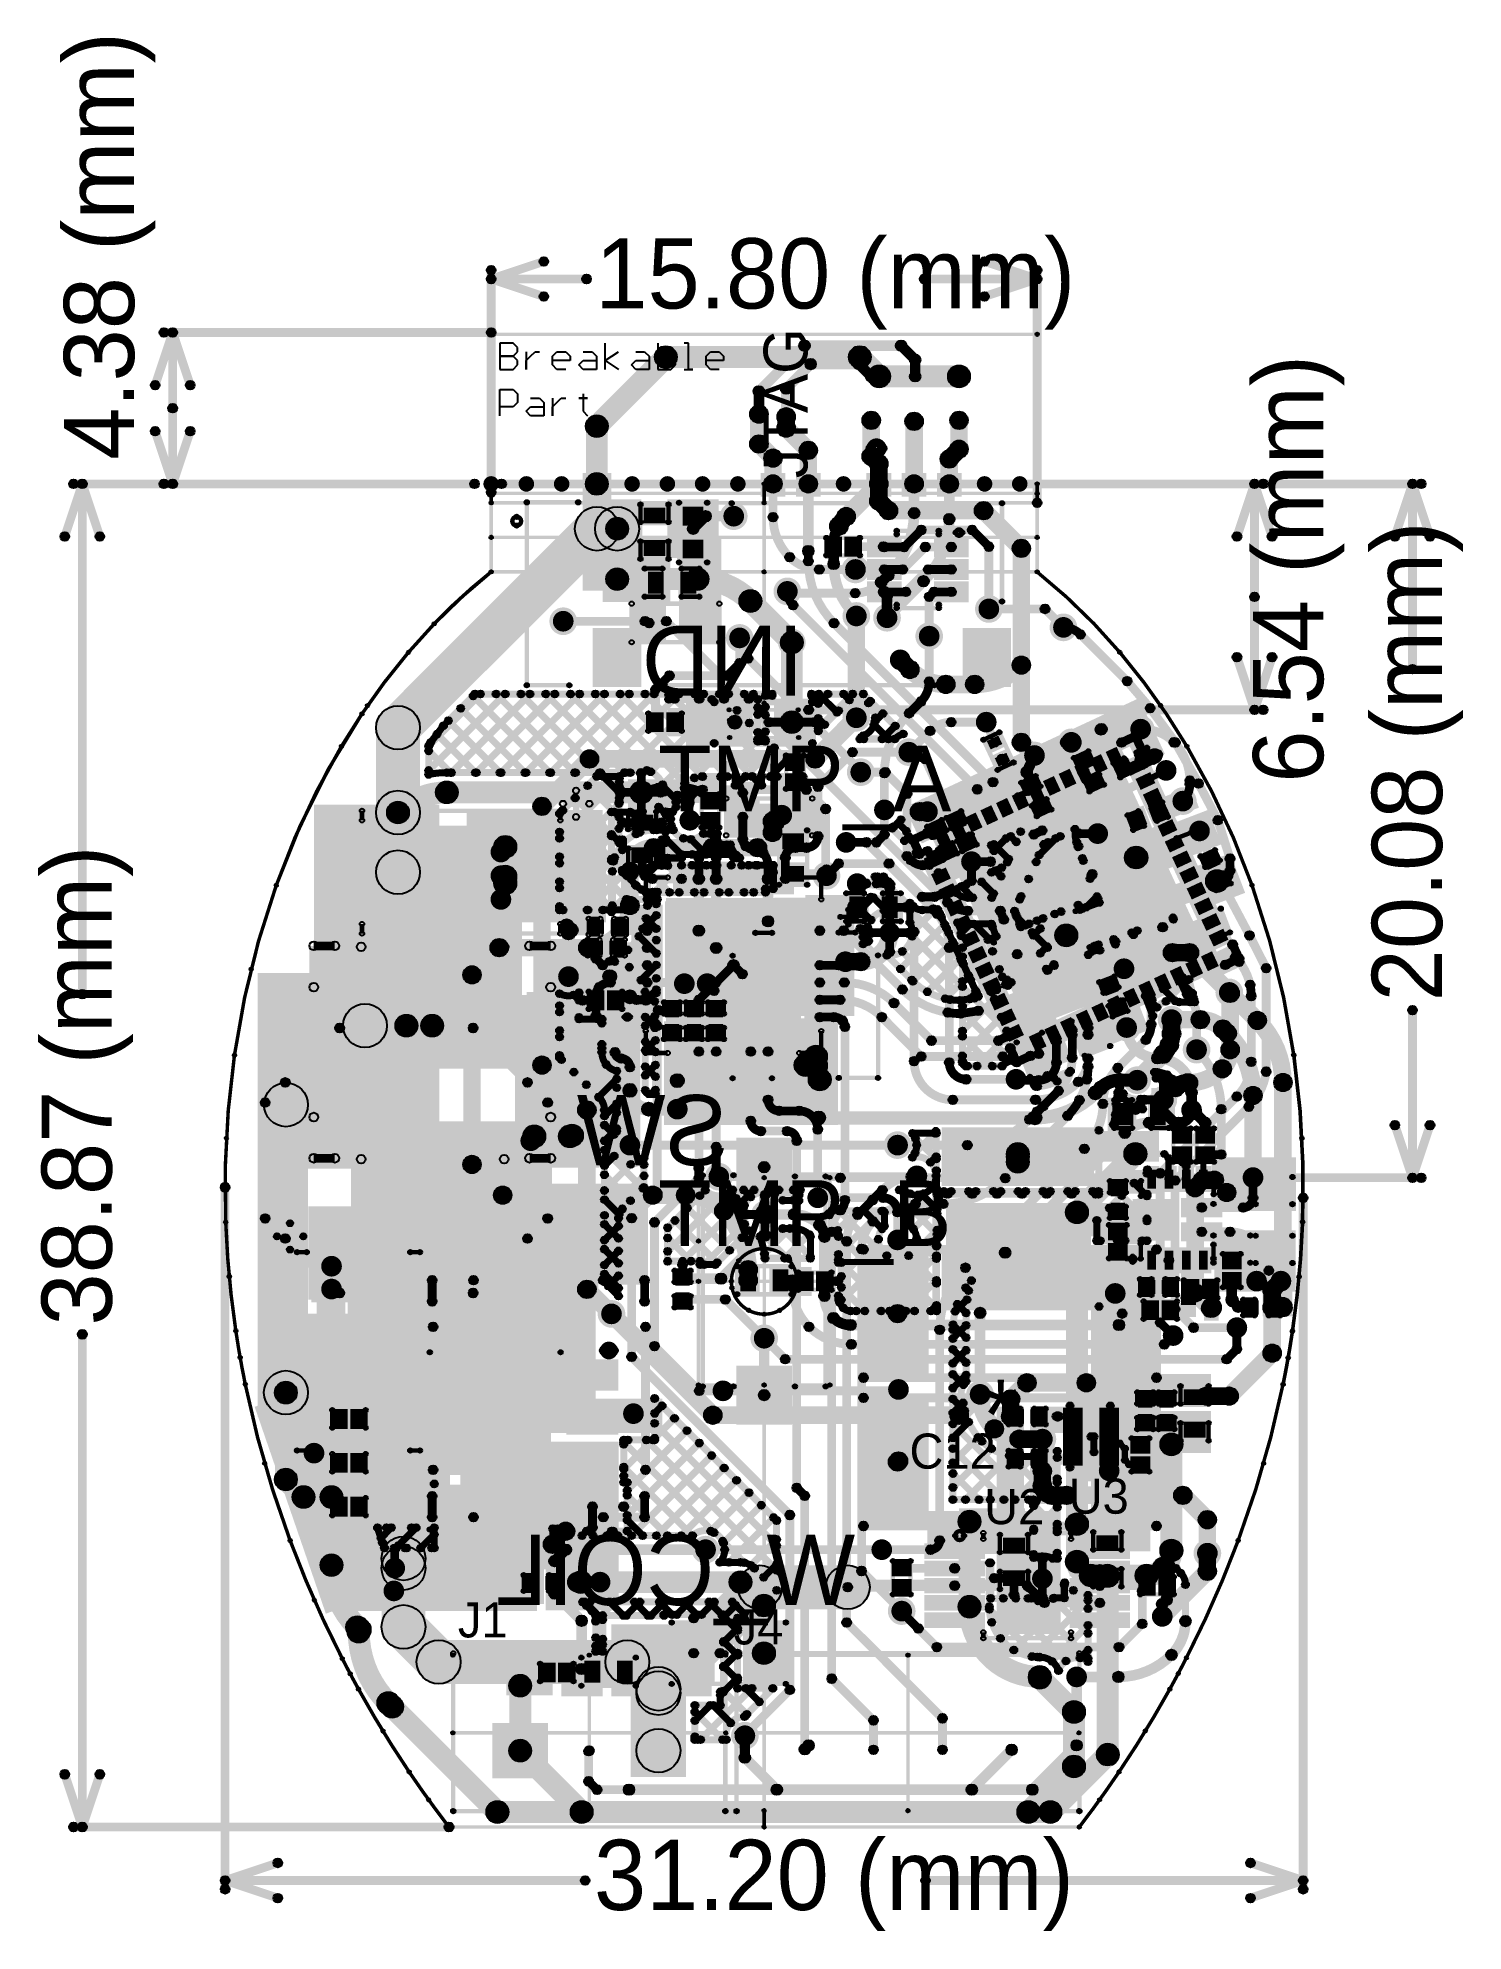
# Model space of a CAD drawing. Header units: millimetres. Extents: x -0.55 to 1.07, y -0.21 to 1.95.
import ezdxf

# ---------------------------------------------------------------- set-up
doc = ezdxf.new("R2010")
doc.units = ezdxf.units.MM
doc.header["$MEASUREMENT"] = 0
for name, color, linetype in [('BottomLayer', 5, 'Continuous'), ('BottomOverlay', 54, 'Continuous'), ('BottomPaste', 16, 'Continuous'), ('BottomSolder', 6, 'Continuous'), ('Mechanical1', 6, 'Continuous'), ('Mechanical2', 216, 'Continuous'), ('MultiLayer', 9, 'Continuous'), ('PadHoleLayer', 156, 'Continuous'), ('TopLayer', 1, 'Continuous'), ('TopOverlay', 2, 'Continuous'), ('TopPaste', 8, 'Continuous'), ('TopSolder', 216, 'Continuous'), ('ViaHoleLayer', 16, 'Continuous')]:
    doc.layers.add(name, color=color, linetype=linetype)

msp = doc.modelspace()

# ---------------------------------------------------------------- texts
at = {"layer": 'BottomOverlay', "text_generation_flag": 2}
for s, p in [('IND', (0.323, 1.202)), ('SW', (0.237, 0.667))]:
    msp.add_text(s, height=0.08, dxfattribs=at).set_placement(p)
msp.add_text('W_COIL', height=0.08, rotation=360, dxfattribs=at).set_placement((0.3817, 0.166))
at = {"layer": 'Mechanical1'}
for s, p in [('4.38 (mm)', (-0.44, 1.471)), ('6.54 (mm)', (0.915, 1.103)), ('20.08 (mm)', (1.0504, 0.8538)), ('38.87 (mm)', (-0.4654, 0.4844))]:
    msp.add_text(s, height=0.08, rotation=90, dxfattribs=at).set_placement(p)
for s, p in [('15.80 (mm)', (0.0856, 1.6434)), ('31.20 (mm)', (0.084, -0.1816))]:
    msp.add_text(s, height=0.08, dxfattribs=at).set_placement(p)
at = {"layer": 'TopOverlay'}
for s, height, rotation, p in [('JTAG', 0.05, 90, (0.3274, 1.45)), ('TMP_A', 0.075, 360, (0.157, 1.0702)), ('TMP_B', 0.075, 360, (0.157, 0.575))]:
    msp.add_text(s, height=height, rotation=rotation, dxfattribs=at).set_placement(p)
for s, height, p in [('*', 0.08, (0.5267, 0.3429)), ('C12', 0.04, (0.4436, 0.3213)), ('U3', 0.04, (0.625, 0.27)), ('U2', 0.04, (0.5287, 0.258)), ('J1', 0.04, (-0.071, 0.129)), ('J4', 0.04, (0.2433, 0.121))]:
    msp.add_text(s, height=height, dxfattribs=at).set_placement(p)

# ---------------------------------------------------------------- blocks, each defined once
blk = doc.blocks.new('C__0402_1')
at = {"layer": 'TopLayer'}
for points in [[(-0.0275, -0.0125), (-0.0275, 0.0125), (-0.0095, 0.0125), (-0.0095, -0.0125)], [(0.0095, -0.0125), (0.0095, 0.0125), (0.0275, 0.0125), (0.0275, -0.0125)]]:
    blk.add_hatch(color=1, dxfattribs=at).paths.add_polyline_path(points)
at = {"layer": 'TopOverlay'}
h = blk.add_hatch(color=2, dxfattribs=at)
edge = h.paths.add_edge_path()
edge.add_arc((-0.031, 0.016), 0.0025, 0, 360)
h = blk.add_hatch(color=2, dxfattribs=at)
edge = h.paths.add_edge_path()
edge.add_arc((-0.031, 0.016), 0.0025, 0, 360)
for points in [[(-0.0285, -0.016), (-0.0335, -0.016), (-0.0335, 0.016), (-0.0285, 0.016)], [(-0.011, 0.0185), (-0.011, 0.0135), (-0.031, 0.0135), (-0.031, 0.0185)], [(0.031, 0.0185), (0.031, 0.0135), (0.011, 0.0135), (0.011, 0.0185)], [(0.0335, -0.016), (0.0285, -0.016), (0.0285, 0.016), (0.0335, 0.016)], [(-0.011, -0.0135), (-0.011, -0.0185), (-0.031, -0.0185), (-0.031, -0.0135)], [(0.031, -0.0135), (0.031, -0.0185), (0.011, -0.0185), (0.011, -0.0135)]]:
    blk.add_hatch(color=2, dxfattribs=at).paths.add_polyline_path(points)
h = blk.add_hatch(color=2, dxfattribs=at)
edge = h.paths.add_edge_path()
edge.add_arc((-0.011, 0.016), 0.0025, 0, 360)
h = blk.add_hatch(color=2, dxfattribs=at)
edge = h.paths.add_edge_path()
edge.add_arc((0.011, 0.016), 0.0025, 0, 360)
h = blk.add_hatch(color=2, dxfattribs=at)
edge = h.paths.add_edge_path()
edge.add_arc((0.031, 0.016), 0.0025, 0, 360)
h = blk.add_hatch(color=2, dxfattribs=at)
edge = h.paths.add_edge_path()
edge.add_arc((0.031, 0.016), 0.0025, 0, 360)
h = blk.add_hatch(color=2, dxfattribs=at)
edge = h.paths.add_edge_path()
edge.add_arc((-0.031, -0.016), 0.0025, 0, 360)
h = blk.add_hatch(color=2, dxfattribs=at)
edge = h.paths.add_edge_path()
edge.add_arc((-0.031, -0.016), 0.0025, 0, 360)
h = blk.add_hatch(color=2, dxfattribs=at)
edge = h.paths.add_edge_path()
edge.add_arc((-0.011, -0.016), 0.0025, 0, 360)
h = blk.add_hatch(color=2, dxfattribs=at)
edge = h.paths.add_edge_path()
edge.add_arc((0.011, -0.016), 0.0025, 0, 360)
h = blk.add_hatch(color=2, dxfattribs=at)
edge = h.paths.add_edge_path()
edge.add_arc((0.031, -0.016), 0.0025, 0, 360)
h = blk.add_hatch(color=2, dxfattribs=at)
edge = h.paths.add_edge_path()
edge.add_arc((0.031, -0.016), 0.0025, 0, 360)
at = {"layer": 'TopPaste'}
for points in [[(-0.0275, -0.0125), (-0.0275, 0.0125), (-0.0095, 0.0125), (-0.0095, -0.0125)], [(0.0095, -0.0125), (0.0095, 0.0125), (0.0275, 0.0125), (0.0275, -0.0125)]]:
    blk.add_hatch(color=8, dxfattribs=at).paths.add_polyline_path(points)
at = {"layer": 'TopSolder'}
for points in [[(-0.0299, -0.0149), (-0.0299, 0.0149), (-0.0071, 0.0149), (-0.0071, -0.0149)], [(0.0071, -0.0149), (0.0071, 0.0149), (0.0299, 0.0149), (0.0299, -0.0149)]]:
    blk.add_hatch(color=216, dxfattribs=at).paths.add_polyline_path(points)
at = {"layer": 'TopOverlay'}
for centre in [(-0.031, 0.016), (-0.031, 0.016), (-0.011, 0.016), (0.011, 0.016), (0.031, 0.016), (0.031, 0.016), (-0.031, -0.016), (-0.031, -0.016), (-0.011, -0.016), (0.011, -0.016), (0.031, -0.016), (0.031, -0.016)]:
    blk.add_circle(centre, 0.0025, dxfattribs=at)
blk = doc.blocks.new('CAP_0201_2')
at = {"layer": 'TopLayer'}
for points in [[(-0.0177, 0.0059), (-0.0059, 0.0059), (-0.0059, -0.0059), (-0.0177, -0.0059)], [(0.0059, 0.0059), (0.0177, 0.0059), (0.0177, -0.0059), (0.0059, -0.0059)]]:
    blk.add_hatch(color=1, dxfattribs=at).paths.add_polyline_path(points)
at = {"layer": 'TopOverlay'}
h = blk.add_hatch(color=2, dxfattribs=at)
edge = h.paths.add_edge_path()
edge.add_arc((-0.021, 0.009), 0.0025, 0, 360)
h = blk.add_hatch(color=2, dxfattribs=at)
edge = h.paths.add_edge_path()
edge.add_arc((-0.021, 0.009), 0.0025, 0, 360)
for points in [[(-0.0185, -0.009), (-0.0235, -0.009), (-0.0235, 0.009), (-0.0185, 0.009)], [(-0.021, 0.0065), (-0.021, 0.0115), (-0.008, 0.0115), (-0.008, 0.0065)], [(0.008, 0.0065), (0.008, 0.0115), (0.021, 0.0115), (0.021, 0.0065)], [(0.0235, -0.009), (0.0185, -0.009), (0.0185, 0.009), (0.0235, 0.009)], [(-0.021, -0.0115), (-0.021, -0.0065), (-0.008, -0.0065), (-0.008, -0.0115)], [(0.008, -0.0115), (0.008, -0.0065), (0.021, -0.0065), (0.021, -0.0115)]]:
    blk.add_hatch(color=2, dxfattribs=at).paths.add_polyline_path(points)
h = blk.add_hatch(color=2, dxfattribs=at)
edge = h.paths.add_edge_path()
edge.add_arc((-0.008, 0.009), 0.0025, 0, 360)
h = blk.add_hatch(color=2, dxfattribs=at)
edge = h.paths.add_edge_path()
edge.add_arc((0.008, 0.009), 0.0025, 0, 360)
h = blk.add_hatch(color=2, dxfattribs=at)
edge = h.paths.add_edge_path()
edge.add_arc((0.021, 0.009), 0.0025, 0, 360)
h = blk.add_hatch(color=2, dxfattribs=at)
edge = h.paths.add_edge_path()
edge.add_arc((0.021, 0.009), 0.0025, 0, 360)
h = blk.add_hatch(color=2, dxfattribs=at)
edge = h.paths.add_edge_path()
edge.add_arc((-0.021, -0.009), 0.0025, 0, 360)
h = blk.add_hatch(color=2, dxfattribs=at)
edge = h.paths.add_edge_path()
edge.add_arc((-0.021, -0.009), 0.0025, 0, 360)
h = blk.add_hatch(color=2, dxfattribs=at)
edge = h.paths.add_edge_path()
edge.add_arc((-0.008, -0.009), 0.0025, 0, 360)
h = blk.add_hatch(color=2, dxfattribs=at)
edge = h.paths.add_edge_path()
edge.add_arc((0.008, -0.009), 0.0025, 0, 360)
h = blk.add_hatch(color=2, dxfattribs=at)
edge = h.paths.add_edge_path()
edge.add_arc((0.021, -0.009), 0.0025, 0, 360)
h = blk.add_hatch(color=2, dxfattribs=at)
edge = h.paths.add_edge_path()
edge.add_arc((0.021, -0.009), 0.0025, 0, 360)
at = {"layer": 'TopPaste'}
for points in [[(-0.0177, 0.0059), (-0.0059, 0.0059), (-0.0059, -0.0059), (-0.0177, -0.0059)], [(0.0059, 0.0059), (0.0177, 0.0059), (0.0177, -0.0059), (0.0059, -0.0059)]]:
    blk.add_hatch(color=8, dxfattribs=at).paths.add_polyline_path(points)
at = {"layer": 'TopSolder'}
for points in [[(-0.0199, 0.0081), (-0.0037, 0.0081), (-0.0037, -0.0081), (-0.0199, -0.0081)], [(0.0037, 0.0081), (0.0199, 0.0081), (0.0199, -0.0081), (0.0037, -0.0081)]]:
    blk.add_hatch(color=216, dxfattribs=at).paths.add_polyline_path(points)
at = {"layer": 'TopOverlay'}
for centre in [(-0.021, 0.009), (-0.021, 0.009), (-0.008, 0.009), (0.008, 0.009), (0.021, 0.009), (0.021, 0.009), (-0.021, -0.009), (-0.021, -0.009), (-0.008, -0.009), (0.008, -0.009), (0.021, -0.009), (0.021, -0.009)]:
    blk.add_circle(centre, 0.0025, dxfattribs=at)
blk = doc.blocks.new('B3B_PH_K_S_LF__SN__3')
at = {"layer": 'BottomLayer'}
blk.add_hatch(color=5, dxfattribs=at).paths.add_polyline_path([(-0.1063, 0.0276), (-0.0512, 0.0276), (-0.0512, -0.0276), (-0.1063, -0.0276)])
h = blk.add_hatch(color=5, dxfattribs=at)
edge = h.paths.add_edge_path()
edge.add_arc((0, 0), 0.0276, 0, 360)
h = blk.add_hatch(color=5, dxfattribs=at)
edge = h.paths.add_edge_path()
edge.add_arc((0.0787, 0), 0.0276, 0, 360)
at = {"layer": 'BottomSolder'}
blk.add_hatch(color=6, dxfattribs=at).paths.add_polyline_path([(-0.1103, 0.0316), (-0.0472, 0.0316), (-0.0472, -0.0316), (-0.1103, -0.0316)])
h = blk.add_hatch(color=6, dxfattribs=at)
edge = h.paths.add_edge_path()
edge.add_arc((0, 0), 0.0316, 0, 360)
h = blk.add_hatch(color=6, dxfattribs=at)
edge = h.paths.add_edge_path()
edge.add_arc((0.0787, 0), 0.0316, 0, 360)
at = {"layer": 'MultiLayer'}
blk.add_hatch(color=9, dxfattribs=at).paths.add_polyline_path([(-0.1063, 0.0276), (-0.0512, 0.0276), (-0.0512, -0.0276), (-0.1063, -0.0276)])
h = blk.add_hatch(color=9, dxfattribs=at)
edge = h.paths.add_edge_path()
edge.add_arc((0, 0), 0.0276, 0, 360)
h = blk.add_hatch(color=9, dxfattribs=at)
edge = h.paths.add_edge_path()
edge.add_arc((0.0787, 0), 0.0276, 0, 360)
at = {"layer": 'PadHoleLayer'}
h = blk.add_hatch(color=156, dxfattribs=at)
edge = h.paths.add_edge_path()
edge.add_arc((-0.0787, 0), 0.0138, 0, 360)
h = blk.add_hatch(color=156, dxfattribs=at)
edge = h.paths.add_edge_path()
edge.add_arc((0, 0), 0.0138, 0, 360)
h = blk.add_hatch(color=156, dxfattribs=at)
edge = h.paths.add_edge_path()
edge.add_arc((0.0787, 0), 0.0138, 0, 360)
at = {"layer": 'TopLayer'}
blk.add_hatch(color=1, dxfattribs=at).paths.add_polyline_path([(-0.1063, 0.0276), (-0.0512, 0.0276), (-0.0512, -0.0276), (-0.1063, -0.0276)])
h = blk.add_hatch(color=1, dxfattribs=at)
edge = h.paths.add_edge_path()
edge.add_arc((0, 0), 0.0276, 0, 360)
h = blk.add_hatch(color=1, dxfattribs=at)
edge = h.paths.add_edge_path()
edge.add_arc((0.0787, 0), 0.0276, 0, 360)
at = {"layer": 'TopOverlay'}
h = blk.add_hatch(color=2, dxfattribs=at)
edge = h.paths.add_edge_path()
edge.add_arc((-0.155, 0.111), 0.0025, 0, 360)
h = blk.add_hatch(color=2, dxfattribs=at)
edge = h.paths.add_edge_path()
edge.add_arc((-0.155, 0.111), 0.0025, 0, 360)
for points in [[(-0.1525, -0.069), (-0.1575, -0.069), (-0.1575, 0.111), (-0.1525, 0.111)], [(-0.155, 0.1085), (-0.155, 0.1135), (0.155, 0.1135), (0.155, 0.1085)], [(0.1575, -0.069), (0.1525, -0.069), (0.1525, 0.111), (0.1575, 0.111)], [(-0.155, -0.0715), (-0.155, -0.0665), (0.155, -0.0665), (0.155, -0.0715)]]:
    blk.add_hatch(color=2, dxfattribs=at).paths.add_polyline_path(points)
h = blk.add_hatch(color=2, dxfattribs=at)
edge = h.paths.add_edge_path()
edge.add_arc((0.155, 0.111), 0.0025, 0, 360)
h = blk.add_hatch(color=2, dxfattribs=at)
edge = h.paths.add_edge_path()
edge.add_arc((0.155, 0.111), 0.0025, 0, 360)
h = blk.add_hatch(color=2, dxfattribs=at)
edge = h.paths.add_edge_path()
edge.add_arc((-0.155, -0.069), 0.0025, 0, 360)
h = blk.add_hatch(color=2, dxfattribs=at)
edge = h.paths.add_edge_path()
edge.add_arc((-0.155, -0.069), 0.0025, 0, 360)
h = blk.add_hatch(color=2, dxfattribs=at)
edge = h.paths.add_edge_path()
edge.add_arc((0.155, -0.069), 0.0025, 0, 360)
h = blk.add_hatch(color=2, dxfattribs=at)
edge = h.paths.add_edge_path()
edge.add_arc((0.155, -0.069), 0.0025, 0, 360)
at = {"layer": 'TopSolder'}
blk.add_hatch(color=216, dxfattribs=at).paths.add_polyline_path([(-0.1103, 0.0316), (-0.0472, 0.0316), (-0.0472, -0.0316), (-0.1103, -0.0316)])
h = blk.add_hatch(color=216, dxfattribs=at)
edge = h.paths.add_edge_path()
edge.add_arc((0, 0), 0.0316, 0, 360)
h = blk.add_hatch(color=216, dxfattribs=at)
edge = h.paths.add_edge_path()
edge.add_arc((0.0787, 0), 0.0316, 0, 360)
at = {"layer": 'TopOverlay'}
for centre in [(-0.155, 0.111), (-0.155, 0.111), (0.155, 0.111), (0.155, 0.111), (-0.155, -0.069), (-0.155, -0.069), (0.155, -0.069), (0.155, -0.069)]:
    blk.add_circle(centre, 0.0025, dxfattribs=at)
blk = doc.blocks.new('RES_2512_B_4')
at = {"layer": 'BottomLayer'}
for points in [[(-0.1594, 0.0669), (-0.0965, 0.0669), (-0.0965, -0.0669), (-0.1594, -0.0669)], [(0.0965, 0.0669), (0.1594, 0.0669), (0.1594, -0.0669), (0.0965, -0.0669)]]:
    blk.add_hatch(color=5, dxfattribs=at).paths.add_polyline_path(points)
at = {"layer": 'BottomOverlay'}
h = blk.add_hatch(color=54, dxfattribs=at)
edge = h.paths.add_edge_path()
edge.add_arc((-0.167, 0.073), 0.005, 0, 360)
h = blk.add_hatch(color=54, dxfattribs=at)
edge = h.paths.add_edge_path()
edge.add_arc((-0.167, 0.073), 0.005, 0, 360)
for points in [[(-0.172, 0.073), (-0.162, 0.073), (-0.162, -0.073), (-0.172, -0.073)], [(0.1668, 0.078), (0.1668, 0.068), (-0.167, 0.068), (-0.167, 0.078)], [(0.1618, 0.073), (0.1718, 0.073), (0.1718, -0.073), (0.1618, -0.073)], [(0.1668, -0.068), (0.1668, -0.078), (-0.167, -0.078), (-0.167, -0.068)]]:
    blk.add_hatch(color=54, dxfattribs=at).paths.add_polyline_path(points)
h = blk.add_hatch(color=54, dxfattribs=at)
edge = h.paths.add_edge_path()
edge.add_arc((0.1668, 0.073), 0.005, 0, 360)
h = blk.add_hatch(color=54, dxfattribs=at)
edge = h.paths.add_edge_path()
edge.add_arc((0.1668, 0.073), 0.005, 0, 360)
h = blk.add_hatch(color=54, dxfattribs=at)
edge = h.paths.add_edge_path()
edge.add_arc((-0.167, -0.073), 0.005, 0, 360)
h = blk.add_hatch(color=54, dxfattribs=at)
edge = h.paths.add_edge_path()
edge.add_arc((-0.167, -0.073), 0.005, 0, 360)
h = blk.add_hatch(color=54, dxfattribs=at)
edge = h.paths.add_edge_path()
edge.add_arc((0.1668, -0.073), 0.005, 0, 360)
h = blk.add_hatch(color=54, dxfattribs=at)
edge = h.paths.add_edge_path()
edge.add_arc((0.1668, -0.073), 0.005, 0, 360)
at = {"layer": 'BottomPaste'}
for points in [[(-0.1594, 0.0669), (-0.0965, 0.0669), (-0.0965, -0.0669), (-0.1594, -0.0669)], [(0.0965, 0.0669), (0.1594, 0.0669), (0.1594, -0.0669), (0.0965, -0.0669)]]:
    blk.add_hatch(color=16, dxfattribs=at).paths.add_polyline_path(points)
at = {"layer": 'BottomSolder'}
for points in [[(-0.1634, 0.0709), (-0.0925, 0.0709), (-0.0925, -0.0709), (-0.1634, -0.0709)], [(0.0925, 0.0709), (0.1634, 0.0709), (0.1634, -0.0709), (0.0925, -0.0709)]]:
    blk.add_hatch(color=6, dxfattribs=at).paths.add_polyline_path(points)
at = {"layer": 'BottomOverlay'}
for centre in [(-0.167, 0.073), (-0.167, 0.073), (0.1668, 0.073), (0.1668, 0.073), (-0.167, -0.073), (-0.167, -0.073), (0.1668, -0.073), (0.1668, -0.073)]:
    blk.add_circle(centre, 0.005, dxfattribs=at)
blk = doc.blocks.new('RES_2512_B_5')
at = {"layer": 'BottomLayer'}
for points in [[(-0.1594, 0.0669), (-0.0965, 0.0669), (-0.0965, -0.0669), (-0.1594, -0.0669)], [(0.0965, 0.0669), (0.1594, 0.0669), (0.1594, -0.0669), (0.0965, -0.0669)]]:
    blk.add_hatch(color=5, dxfattribs=at).paths.add_polyline_path(points)
at = {"layer": 'BottomOverlay'}
h = blk.add_hatch(color=54, dxfattribs=at)
edge = h.paths.add_edge_path()
edge.add_arc((-0.167, 0.073), 0.005, 0, 360)
h = blk.add_hatch(color=54, dxfattribs=at)
edge = h.paths.add_edge_path()
edge.add_arc((-0.167, 0.073), 0.005, 0, 360)
for points in [[(-0.172, 0.073), (-0.162, 0.073), (-0.162, -0.073), (-0.172, -0.073)], [(0.1668, 0.078), (0.1668, 0.068), (-0.167, 0.068), (-0.167, 0.078)], [(0.1618, 0.073), (0.1718, 0.073), (0.1718, -0.073), (0.1618, -0.073)], [(0.1668, -0.068), (0.1668, -0.078), (-0.167, -0.078), (-0.167, -0.068)]]:
    blk.add_hatch(color=54, dxfattribs=at).paths.add_polyline_path(points)
h = blk.add_hatch(color=54, dxfattribs=at)
edge = h.paths.add_edge_path()
edge.add_arc((0.1668, 0.073), 0.005, 0, 360)
h = blk.add_hatch(color=54, dxfattribs=at)
edge = h.paths.add_edge_path()
edge.add_arc((0.1668, 0.073), 0.005, 0, 360)
h = blk.add_hatch(color=54, dxfattribs=at)
edge = h.paths.add_edge_path()
edge.add_arc((-0.167, -0.073), 0.005, 0, 360)
h = blk.add_hatch(color=54, dxfattribs=at)
edge = h.paths.add_edge_path()
edge.add_arc((-0.167, -0.073), 0.005, 0, 360)
h = blk.add_hatch(color=54, dxfattribs=at)
edge = h.paths.add_edge_path()
edge.add_arc((0.1668, -0.073), 0.005, 0, 360)
h = blk.add_hatch(color=54, dxfattribs=at)
edge = h.paths.add_edge_path()
edge.add_arc((0.1668, -0.073), 0.005, 0, 360)
at = {"layer": 'BottomPaste'}
for points in [[(-0.1594, 0.0669), (-0.0965, 0.0669), (-0.0965, -0.0669), (-0.1594, -0.0669)], [(0.0965, 0.0669), (0.1594, 0.0669), (0.1594, -0.0669), (0.0965, -0.0669)]]:
    blk.add_hatch(color=16, dxfattribs=at).paths.add_polyline_path(points)
at = {"layer": 'BottomSolder'}
for points in [[(-0.1634, 0.0709), (-0.0925, 0.0709), (-0.0925, -0.0709), (-0.1634, -0.0709)], [(0.0925, 0.0709), (0.1634, 0.0709), (0.1634, -0.0709), (0.0925, -0.0709)]]:
    blk.add_hatch(color=6, dxfattribs=at).paths.add_polyline_path(points)
at = {"layer": 'BottomOverlay'}
for centre in [(-0.167, 0.073), (-0.167, 0.073), (0.1668, 0.073), (0.1668, 0.073), (-0.167, -0.073), (-0.167, -0.073), (0.1668, -0.073), (0.1668, -0.073)]:
    blk.add_circle(centre, 0.005, dxfattribs=at)
blk = doc.blocks.new('R___0201_6')
at = {"layer": 'TopLayer'}
for points in [[(-0.0161, 0.0073), (-0.0055, 0.0073), (-0.0055, -0.0073), (-0.0161, -0.0073)], [(0.0055, 0.0073), (0.0161, 0.0073), (0.0161, -0.0073), (0.0055, -0.0073)]]:
    blk.add_hatch(color=1, dxfattribs=at).paths.add_polyline_path(points)
at = {"layer": 'TopOverlay'}
h = blk.add_hatch(color=2, dxfattribs=at)
edge = h.paths.add_edge_path()
edge.add_arc((-0.019, 0.01), 0.0025, 0, 360)
h = blk.add_hatch(color=2, dxfattribs=at)
edge = h.paths.add_edge_path()
edge.add_arc((-0.019, 0.01), 0.0025, 0, 360)
for points in [[(-0.0165, -0.01), (-0.0215, -0.01), (-0.0215, 0.01), (-0.0165, 0.01)], [(-0.019, 0.0075), (-0.019, 0.0125), (0.019, 0.0125), (0.019, 0.0075)], [(0.0215, -0.01), (0.0165, -0.01), (0.0165, 0.01), (0.0215, 0.01)], [(-0.019, -0.0125), (-0.019, -0.0075), (0.019, -0.0075), (0.019, -0.0125)]]:
    blk.add_hatch(color=2, dxfattribs=at).paths.add_polyline_path(points)
h = blk.add_hatch(color=2, dxfattribs=at)
edge = h.paths.add_edge_path()
edge.add_arc((0.019, 0.01), 0.0025, 0, 360)
h = blk.add_hatch(color=2, dxfattribs=at)
edge = h.paths.add_edge_path()
edge.add_arc((0.019, 0.01), 0.0025, 0, 360)
h = blk.add_hatch(color=2, dxfattribs=at)
edge = h.paths.add_edge_path()
edge.add_arc((-0.019, -0.01), 0.0025, 0, 360)
h = blk.add_hatch(color=2, dxfattribs=at)
edge = h.paths.add_edge_path()
edge.add_arc((-0.019, -0.01), 0.0025, 0, 360)
h = blk.add_hatch(color=2, dxfattribs=at)
edge = h.paths.add_edge_path()
edge.add_arc((0.019, -0.01), 0.0025, 0, 360)
h = blk.add_hatch(color=2, dxfattribs=at)
edge = h.paths.add_edge_path()
edge.add_arc((0.019, -0.01), 0.0025, 0, 360)
at = {"layer": 'TopPaste'}
for points in [[(-0.0161, 0.0073), (-0.0055, 0.0073), (-0.0055, -0.0073), (-0.0161, -0.0073)], [(0.0055, 0.0073), (0.0161, 0.0073), (0.0161, -0.0073), (0.0055, -0.0073)]]:
    blk.add_hatch(color=8, dxfattribs=at).paths.add_polyline_path(points)
at = {"layer": 'TopSolder'}
for points in [[(-0.0201, 0.0113), (-0.0015, 0.0113), (-0.0015, -0.0113), (-0.0201, -0.0113)], [(0.0015, 0.0113), (0.0201, 0.0113), (0.0201, -0.0113), (0.0015, -0.0113)]]:
    blk.add_hatch(color=216, dxfattribs=at).paths.add_polyline_path(points)
at = {"layer": 'TopOverlay'}
for centre in [(-0.019, 0.01), (-0.019, 0.01), (0.019, 0.01), (0.019, 0.01), (-0.019, -0.01), (-0.019, -0.01), (0.019, -0.01), (0.019, -0.01)]:
    blk.add_circle(centre, 0.0025, dxfattribs=at)
blk = doc.blocks.new('R___0201_7')
at = {"layer": 'TopLayer'}
for points in [[(-0.0161, 0.0073), (-0.0055, 0.0073), (-0.0055, -0.0073), (-0.0161, -0.0073)], [(0.0055, 0.0073), (0.0161, 0.0073), (0.0161, -0.0073), (0.0055, -0.0073)]]:
    blk.add_hatch(color=1, dxfattribs=at).paths.add_polyline_path(points)
at = {"layer": 'TopOverlay'}
h = blk.add_hatch(color=2, dxfattribs=at)
edge = h.paths.add_edge_path()
edge.add_arc((-0.019, 0.01), 0.0025, 0, 360)
h = blk.add_hatch(color=2, dxfattribs=at)
edge = h.paths.add_edge_path()
edge.add_arc((-0.019, 0.01), 0.0025, 0, 360)
for points in [[(-0.0215, 0.01), (-0.0165, 0.01), (-0.0165, -0.01), (-0.0215, -0.01)], [(0.019, 0.0125), (0.019, 0.0075), (-0.019, 0.0075), (-0.019, 0.0125)], [(0.0165, 0.01), (0.0215, 0.01), (0.0215, -0.01), (0.0165, -0.01)], [(0.019, -0.0075), (0.019, -0.0125), (-0.019, -0.0125), (-0.019, -0.0075)]]:
    blk.add_hatch(color=2, dxfattribs=at).paths.add_polyline_path(points)
h = blk.add_hatch(color=2, dxfattribs=at)
edge = h.paths.add_edge_path()
edge.add_arc((0.019, 0.01), 0.0025, 0, 360)
h = blk.add_hatch(color=2, dxfattribs=at)
edge = h.paths.add_edge_path()
edge.add_arc((0.019, 0.01), 0.0025, 0, 360)
h = blk.add_hatch(color=2, dxfattribs=at)
edge = h.paths.add_edge_path()
edge.add_arc((-0.019, -0.01), 0.0025, 0, 360)
h = blk.add_hatch(color=2, dxfattribs=at)
edge = h.paths.add_edge_path()
edge.add_arc((-0.019, -0.01), 0.0025, 0, 360)
h = blk.add_hatch(color=2, dxfattribs=at)
edge = h.paths.add_edge_path()
edge.add_arc((0.019, -0.01), 0.0025, 0, 360)
h = blk.add_hatch(color=2, dxfattribs=at)
edge = h.paths.add_edge_path()
edge.add_arc((0.019, -0.01), 0.0025, 0, 360)
at = {"layer": 'TopPaste'}
for points in [[(-0.0161, 0.0073), (-0.0055, 0.0073), (-0.0055, -0.0073), (-0.0161, -0.0073)], [(0.0055, 0.0073), (0.0161, 0.0073), (0.0161, -0.0073), (0.0055, -0.0073)]]:
    blk.add_hatch(color=8, dxfattribs=at).paths.add_polyline_path(points)
at = {"layer": 'TopSolder'}
for points in [[(-0.0201, 0.0113), (-0.0015, 0.0113), (-0.0015, -0.0113), (-0.0201, -0.0113)], [(0.0015, 0.0113), (0.0201, 0.0113), (0.0201, -0.0113), (0.0015, -0.0113)]]:
    blk.add_hatch(color=216, dxfattribs=at).paths.add_polyline_path(points)
at = {"layer": 'TopOverlay'}
for centre in [(-0.019, 0.01), (-0.019, 0.01), (0.019, 0.01), (0.019, 0.01), (-0.019, -0.01), (-0.019, -0.01), (0.019, -0.01), (0.019, -0.01)]:
    blk.add_circle(centre, 0.0025, dxfattribs=at)
blk = doc.blocks.new('CAP_0201_8')
at = {"layer": 'TopLayer'}
for points in [[(-0.0177, 0.0059), (-0.0059, 0.0059), (-0.0059, -0.0059), (-0.0177, -0.0059)], [(0.0059, 0.0059), (0.0177, 0.0059), (0.0177, -0.0059), (0.0059, -0.0059)]]:
    blk.add_hatch(color=1, dxfattribs=at).paths.add_polyline_path(points)
at = {"layer": 'TopOverlay'}
h = blk.add_hatch(color=2, dxfattribs=at)
edge = h.paths.add_edge_path()
edge.add_arc((-0.021, 0.009), 0.0025, 0, 360)
h = blk.add_hatch(color=2, dxfattribs=at)
edge = h.paths.add_edge_path()
edge.add_arc((-0.021, 0.009), 0.0025, 0, 360)
for points in [[(-0.0235, 0.009), (-0.0185, 0.009), (-0.0185, -0.009), (-0.0235, -0.009)], [(-0.021, 0.0065), (-0.021, 0.0115), (-0.008, 0.0115), (-0.008, 0.0065)], [(0.008, 0.0065), (0.008, 0.0115), (0.021, 0.0115), (0.021, 0.0065)], [(0.0185, 0.009), (0.0235, 0.009), (0.0235, -0.009), (0.0185, -0.009)], [(-0.021, -0.0115), (-0.021, -0.0065), (-0.008, -0.0065), (-0.008, -0.0115)], [(0.008, -0.0115), (0.008, -0.0065), (0.021, -0.0065), (0.021, -0.0115)]]:
    blk.add_hatch(color=2, dxfattribs=at).paths.add_polyline_path(points)
h = blk.add_hatch(color=2, dxfattribs=at)
edge = h.paths.add_edge_path()
edge.add_arc((-0.008, 0.009), 0.0025, 0, 360)
h = blk.add_hatch(color=2, dxfattribs=at)
edge = h.paths.add_edge_path()
edge.add_arc((0.008, 0.009), 0.0025, 0, 360)
h = blk.add_hatch(color=2, dxfattribs=at)
edge = h.paths.add_edge_path()
edge.add_arc((0.021, 0.009), 0.0025, 0, 360)
h = blk.add_hatch(color=2, dxfattribs=at)
edge = h.paths.add_edge_path()
edge.add_arc((0.021, 0.009), 0.0025, 0, 360)
h = blk.add_hatch(color=2, dxfattribs=at)
edge = h.paths.add_edge_path()
edge.add_arc((-0.021, -0.009), 0.0025, 0, 360)
h = blk.add_hatch(color=2, dxfattribs=at)
edge = h.paths.add_edge_path()
edge.add_arc((-0.021, -0.009), 0.0025, 0, 360)
h = blk.add_hatch(color=2, dxfattribs=at)
edge = h.paths.add_edge_path()
edge.add_arc((-0.008, -0.009), 0.0025, 0, 360)
h = blk.add_hatch(color=2, dxfattribs=at)
edge = h.paths.add_edge_path()
edge.add_arc((0.008, -0.009), 0.0025, 0, 360)
h = blk.add_hatch(color=2, dxfattribs=at)
edge = h.paths.add_edge_path()
edge.add_arc((0.021, -0.009), 0.0025, 0, 360)
h = blk.add_hatch(color=2, dxfattribs=at)
edge = h.paths.add_edge_path()
edge.add_arc((0.021, -0.009), 0.0025, 0, 360)
at = {"layer": 'TopPaste'}
for points in [[(-0.0177, 0.0059), (-0.0059, 0.0059), (-0.0059, -0.0059), (-0.0177, -0.0059)], [(0.0059, 0.0059), (0.0177, 0.0059), (0.0177, -0.0059), (0.0059, -0.0059)]]:
    blk.add_hatch(color=8, dxfattribs=at).paths.add_polyline_path(points)
at = {"layer": 'TopSolder'}
for points in [[(-0.0199, 0.0081), (-0.0037, 0.0081), (-0.0037, -0.0081), (-0.0199, -0.0081)], [(0.0037, 0.0081), (0.0199, 0.0081), (0.0199, -0.0081), (0.0037, -0.0081)]]:
    blk.add_hatch(color=216, dxfattribs=at).paths.add_polyline_path(points)
at = {"layer": 'TopOverlay'}
for centre in [(-0.021, 0.009), (-0.021, 0.009), (-0.008, 0.009), (0.008, 0.009), (0.021, 0.009), (0.021, 0.009), (-0.021, -0.009), (-0.021, -0.009), (-0.008, -0.009), (0.008, -0.009), (0.021, -0.009), (0.021, -0.009)]:
    blk.add_circle(centre, 0.0025, dxfattribs=at)
blk = doc.blocks.new('CAP_0201_9')
at = {"layer": 'TopLayer'}
for points in [[(-0.0177, 0.0059), (-0.0059, 0.0059), (-0.0059, -0.0059), (-0.0177, -0.0059)], [(0.0059, 0.0059), (0.0177, 0.0059), (0.0177, -0.0059), (0.0059, -0.0059)]]:
    blk.add_hatch(color=1, dxfattribs=at).paths.add_polyline_path(points)
at = {"layer": 'TopOverlay'}
h = blk.add_hatch(color=2, dxfattribs=at)
edge = h.paths.add_edge_path()
edge.add_arc((-0.021, 0.009), 0.0025, 0, 360)
h = blk.add_hatch(color=2, dxfattribs=at)
edge = h.paths.add_edge_path()
edge.add_arc((-0.021, 0.009), 0.0025, 0, 360)
for points in [[(-0.0235, 0.009), (-0.0185, 0.009), (-0.0185, -0.009), (-0.0235, -0.009)], [(-0.021, 0.0065), (-0.021, 0.0115), (-0.008, 0.0115), (-0.008, 0.0065)], [(0.008, 0.0065), (0.008, 0.0115), (0.021, 0.0115), (0.021, 0.0065)], [(0.0185, 0.009), (0.0235, 0.009), (0.0235, -0.009), (0.0185, -0.009)], [(-0.021, -0.0115), (-0.021, -0.0065), (-0.008, -0.0065), (-0.008, -0.0115)], [(0.008, -0.0115), (0.008, -0.0065), (0.021, -0.0065), (0.021, -0.0115)]]:
    blk.add_hatch(color=2, dxfattribs=at).paths.add_polyline_path(points)
h = blk.add_hatch(color=2, dxfattribs=at)
edge = h.paths.add_edge_path()
edge.add_arc((-0.008, 0.009), 0.0025, 0, 360)
h = blk.add_hatch(color=2, dxfattribs=at)
edge = h.paths.add_edge_path()
edge.add_arc((0.008, 0.009), 0.0025, 0, 360)
h = blk.add_hatch(color=2, dxfattribs=at)
edge = h.paths.add_edge_path()
edge.add_arc((0.021, 0.009), 0.0025, 0, 360)
h = blk.add_hatch(color=2, dxfattribs=at)
edge = h.paths.add_edge_path()
edge.add_arc((0.021, 0.009), 0.0025, 0, 360)
h = blk.add_hatch(color=2, dxfattribs=at)
edge = h.paths.add_edge_path()
edge.add_arc((-0.021, -0.009), 0.0025, 0, 360)
h = blk.add_hatch(color=2, dxfattribs=at)
edge = h.paths.add_edge_path()
edge.add_arc((-0.021, -0.009), 0.0025, 0, 360)
h = blk.add_hatch(color=2, dxfattribs=at)
edge = h.paths.add_edge_path()
edge.add_arc((-0.008, -0.009), 0.0025, 0, 360)
h = blk.add_hatch(color=2, dxfattribs=at)
edge = h.paths.add_edge_path()
edge.add_arc((0.008, -0.009), 0.0025, 0, 360)
h = blk.add_hatch(color=2, dxfattribs=at)
edge = h.paths.add_edge_path()
edge.add_arc((0.021, -0.009), 0.0025, 0, 360)
h = blk.add_hatch(color=2, dxfattribs=at)
edge = h.paths.add_edge_path()
edge.add_arc((0.021, -0.009), 0.0025, 0, 360)
at = {"layer": 'TopPaste'}
for points in [[(-0.0177, 0.0059), (-0.0059, 0.0059), (-0.0059, -0.0059), (-0.0177, -0.0059)], [(0.0059, 0.0059), (0.0177, 0.0059), (0.0177, -0.0059), (0.0059, -0.0059)]]:
    blk.add_hatch(color=8, dxfattribs=at).paths.add_polyline_path(points)
at = {"layer": 'TopSolder'}
for points in [[(-0.0199, 0.0081), (-0.0037, 0.0081), (-0.0037, -0.0081), (-0.0199, -0.0081)], [(0.0037, 0.0081), (0.0199, 0.0081), (0.0199, -0.0081), (0.0037, -0.0081)]]:
    blk.add_hatch(color=216, dxfattribs=at).paths.add_polyline_path(points)
at = {"layer": 'TopOverlay'}
for centre in [(-0.021, 0.009), (-0.021, 0.009), (-0.008, 0.009), (0.008, 0.009), (0.021, 0.009), (0.021, 0.009), (-0.021, -0.009), (-0.021, -0.009), (-0.008, -0.009), (0.008, -0.009), (0.021, -0.009), (0.021, -0.009)]:
    blk.add_circle(centre, 0.0025, dxfattribs=at)
blk = doc.blocks.new('CAP_0201_10')
at = {"layer": 'TopLayer'}
for points in [[(-0.0177, 0.0059), (-0.0059, 0.0059), (-0.0059, -0.0059), (-0.0177, -0.0059)], [(0.0059, 0.0059), (0.0177, 0.0059), (0.0177, -0.0059), (0.0059, -0.0059)]]:
    blk.add_hatch(color=1, dxfattribs=at).paths.add_polyline_path(points)
at = {"layer": 'TopOverlay'}
h = blk.add_hatch(color=2, dxfattribs=at)
edge = h.paths.add_edge_path()
edge.add_arc((-0.021, 0.009), 0.0025, 0, 360)
h = blk.add_hatch(color=2, dxfattribs=at)
edge = h.paths.add_edge_path()
edge.add_arc((-0.021, 0.009), 0.0025, 0, 360)
for points in [[(-0.0235, 0.009), (-0.0185, 0.009), (-0.0185, -0.009), (-0.0235, -0.009)], [(-0.021, 0.0065), (-0.021, 0.0115), (-0.008, 0.0115), (-0.008, 0.0065)], [(0.008, 0.0065), (0.008, 0.0115), (0.021, 0.0115), (0.021, 0.0065)], [(0.0185, 0.009), (0.0235, 0.009), (0.0235, -0.009), (0.0185, -0.009)], [(-0.021, -0.0115), (-0.021, -0.0065), (-0.008, -0.0065), (-0.008, -0.0115)], [(0.008, -0.0115), (0.008, -0.0065), (0.021, -0.0065), (0.021, -0.0115)]]:
    blk.add_hatch(color=2, dxfattribs=at).paths.add_polyline_path(points)
h = blk.add_hatch(color=2, dxfattribs=at)
edge = h.paths.add_edge_path()
edge.add_arc((-0.008, 0.009), 0.0025, 0, 360)
h = blk.add_hatch(color=2, dxfattribs=at)
edge = h.paths.add_edge_path()
edge.add_arc((0.008, 0.009), 0.0025, 0, 360)
h = blk.add_hatch(color=2, dxfattribs=at)
edge = h.paths.add_edge_path()
edge.add_arc((0.021, 0.009), 0.0025, 0, 360)
h = blk.add_hatch(color=2, dxfattribs=at)
edge = h.paths.add_edge_path()
edge.add_arc((0.021, 0.009), 0.0025, 0, 360)
h = blk.add_hatch(color=2, dxfattribs=at)
edge = h.paths.add_edge_path()
edge.add_arc((-0.021, -0.009), 0.0025, 0, 360)
h = blk.add_hatch(color=2, dxfattribs=at)
edge = h.paths.add_edge_path()
edge.add_arc((-0.021, -0.009), 0.0025, 0, 360)
h = blk.add_hatch(color=2, dxfattribs=at)
edge = h.paths.add_edge_path()
edge.add_arc((-0.008, -0.009), 0.0025, 0, 360)
h = blk.add_hatch(color=2, dxfattribs=at)
edge = h.paths.add_edge_path()
edge.add_arc((0.008, -0.009), 0.0025, 0, 360)
h = blk.add_hatch(color=2, dxfattribs=at)
edge = h.paths.add_edge_path()
edge.add_arc((0.021, -0.009), 0.0025, 0, 360)
h = blk.add_hatch(color=2, dxfattribs=at)
edge = h.paths.add_edge_path()
edge.add_arc((0.021, -0.009), 0.0025, 0, 360)
at = {"layer": 'TopPaste'}
for points in [[(-0.0177, 0.0059), (-0.0059, 0.0059), (-0.0059, -0.0059), (-0.0177, -0.0059)], [(0.0059, 0.0059), (0.0177, 0.0059), (0.0177, -0.0059), (0.0059, -0.0059)]]:
    blk.add_hatch(color=8, dxfattribs=at).paths.add_polyline_path(points)
at = {"layer": 'TopSolder'}
for points in [[(-0.0199, 0.0081), (-0.0037, 0.0081), (-0.0037, -0.0081), (-0.0199, -0.0081)], [(0.0037, 0.0081), (0.0199, 0.0081), (0.0199, -0.0081), (0.0037, -0.0081)]]:
    blk.add_hatch(color=216, dxfattribs=at).paths.add_polyline_path(points)
at = {"layer": 'TopOverlay'}
for centre in [(-0.021, 0.009), (-0.021, 0.009), (-0.008, 0.009), (0.008, 0.009), (0.021, 0.009), (0.021, 0.009), (-0.021, -0.009), (-0.021, -0.009), (-0.008, -0.009), (0.008, -0.009), (0.021, -0.009), (0.021, -0.009)]:
    blk.add_circle(centre, 0.0025, dxfattribs=at)
blk = doc.blocks.new('CAP_0201_B_11')
at = {"layer": 'BottomLayer'}
for points in [[(-0.0177, 0.0059), (-0.0059, 0.0059), (-0.0059, -0.0059), (-0.0177, -0.0059)], [(0.0059, 0.0059), (0.0177, 0.0059), (0.0177, -0.0059), (0.0059, -0.0059)]]:
    blk.add_hatch(color=5, dxfattribs=at).paths.add_polyline_path(points)
at = {"layer": 'BottomOverlay'}
h = blk.add_hatch(color=54, dxfattribs=at)
edge = h.paths.add_edge_path()
edge.add_arc((-0.021, 0.009), 0.0025, 0, 360)
h = blk.add_hatch(color=54, dxfattribs=at)
edge = h.paths.add_edge_path()
edge.add_arc((-0.021, 0.009), 0.0025, 0, 360)
for points in [[(-0.0185, -0.009), (-0.0235, -0.009), (-0.0235, 0.009), (-0.0185, 0.009)], [(-0.021, 0.0065), (-0.021, 0.0115), (-0.008, 0.0115), (-0.008, 0.0065)], [(0.008, 0.0065), (0.008, 0.0115), (0.021, 0.0115), (0.021, 0.0065)], [(0.0235, -0.009), (0.0185, -0.009), (0.0185, 0.009), (0.0235, 0.009)], [(-0.021, -0.0115), (-0.021, -0.0065), (-0.008, -0.0065), (-0.008, -0.0115)], [(0.008, -0.0115), (0.008, -0.0065), (0.021, -0.0065), (0.021, -0.0115)]]:
    blk.add_hatch(color=54, dxfattribs=at).paths.add_polyline_path(points)
h = blk.add_hatch(color=54, dxfattribs=at)
edge = h.paths.add_edge_path()
edge.add_arc((-0.008, 0.009), 0.0025, 0, 360)
h = blk.add_hatch(color=54, dxfattribs=at)
edge = h.paths.add_edge_path()
edge.add_arc((0.008, 0.009), 0.0025, 0, 360)
h = blk.add_hatch(color=54, dxfattribs=at)
edge = h.paths.add_edge_path()
edge.add_arc((0.021, 0.009), 0.0025, 0, 360)
h = blk.add_hatch(color=54, dxfattribs=at)
edge = h.paths.add_edge_path()
edge.add_arc((0.021, 0.009), 0.0025, 0, 360)
h = blk.add_hatch(color=54, dxfattribs=at)
edge = h.paths.add_edge_path()
edge.add_arc((-0.021, -0.009), 0.0025, 0, 360)
h = blk.add_hatch(color=54, dxfattribs=at)
edge = h.paths.add_edge_path()
edge.add_arc((-0.021, -0.009), 0.0025, 0, 360)
h = blk.add_hatch(color=54, dxfattribs=at)
edge = h.paths.add_edge_path()
edge.add_arc((-0.008, -0.009), 0.0025, 0, 360)
h = blk.add_hatch(color=54, dxfattribs=at)
edge = h.paths.add_edge_path()
edge.add_arc((0.008, -0.009), 0.0025, 0, 360)
h = blk.add_hatch(color=54, dxfattribs=at)
edge = h.paths.add_edge_path()
edge.add_arc((0.021, -0.009), 0.0025, 0, 360)
h = blk.add_hatch(color=54, dxfattribs=at)
edge = h.paths.add_edge_path()
edge.add_arc((0.021, -0.009), 0.0025, 0, 360)
at = {"layer": 'BottomPaste'}
for points in [[(-0.0177, 0.0059), (-0.0059, 0.0059), (-0.0059, -0.0059), (-0.0177, -0.0059)], [(0.0059, 0.0059), (0.0177, 0.0059), (0.0177, -0.0059), (0.0059, -0.0059)]]:
    blk.add_hatch(color=16, dxfattribs=at).paths.add_polyline_path(points)
at = {"layer": 'BottomSolder'}
for points in [[(-0.0199, 0.0081), (-0.0037, 0.0081), (-0.0037, -0.0081), (-0.0199, -0.0081)], [(0.0037, 0.0081), (0.0199, 0.0081), (0.0199, -0.0081), (0.0037, -0.0081)]]:
    blk.add_hatch(color=6, dxfattribs=at).paths.add_polyline_path(points)
at = {"layer": 'BottomOverlay'}
for centre in [(-0.021, 0.009), (-0.021, 0.009), (-0.008, 0.009), (0.008, 0.009), (0.021, 0.009), (0.021, 0.009), (-0.021, -0.009), (-0.021, -0.009), (-0.008, -0.009), (0.008, -0.009), (0.021, -0.009), (0.021, -0.009)]:
    blk.add_circle(centre, 0.0025, dxfattribs=at)
blk = doc.blocks.new('EEEFT1C470AR_12')
at = {"layer": 'TopLayer'}
for points in [[(-0.1181, 0.0315), (-0.0197, 0.0315), (-0.0197, -0.0315), (-0.1181, -0.0315)], [(0.0197, 0.0315), (0.1181, 0.0315), (0.1181, -0.0315), (0.0197, -0.0315)]]:
    blk.add_hatch(color=1, dxfattribs=at).paths.add_polyline_path(points)
at = {"layer": 'TopOverlay'}
for points in [[(-0.0805, 0.0549), (-0.0841, 0.0585), (-0.058, 0.0846), (-0.0544, 0.081)], [(0.0834, 0.0853), (0.0834, 0.0803), (-0.0562, 0.0803), (-0.0562, 0.0853)], [(0.0859, 0.038), (0.0809, 0.038), (0.0809, 0.0828), (0.0859, 0.0828)], [(-0.0913, 0.0515), (-0.0913, 0.0465), (-0.1083, 0.0465), (-0.1083, 0.0515)], [(-0.0975, 0.04), (-0.1025, 0.04), (-0.1025, 0.058), (-0.0975, 0.058)], [(-0.0798, 0.038), (-0.0848, 0.038), (-0.0848, 0.0567), (-0.0798, 0.0567)], [(-0.0794, -0.0569), (-0.0844, -0.0569), (-0.0844, -0.0382), (-0.0794, -0.0382)], [(0.0863, -0.083), (0.0813, -0.083), (0.0813, -0.0382), (0.0863, -0.0382)], [(-0.054, -0.0812), (-0.0576, -0.0848), (-0.0836, -0.0587), (-0.0801, -0.0552)], [(0.0838, -0.0805), (0.0838, -0.0855), (-0.0558, -0.0855), (-0.0558, -0.0805)]]:
    blk.add_hatch(color=2, dxfattribs=at).paths.add_polyline_path(points)
h = blk.add_hatch(color=2, dxfattribs=at)
edge = h.paths.add_edge_path()
edge.add_arc((-0.0562, 0.0828), 0.0025, 0, 360)
h = blk.add_hatch(color=2, dxfattribs=at)
edge = h.paths.add_edge_path()
edge.add_arc((-0.0562, 0.0828), 0.0025, 0, 360)
h = blk.add_hatch(color=2, dxfattribs=at)
edge = h.paths.add_edge_path()
edge.add_arc((0.0834, 0.0828), 0.0025, 0, 360)
h = blk.add_hatch(color=2, dxfattribs=at)
edge = h.paths.add_edge_path()
edge.add_arc((0.0834, 0.0828), 0.0025, 0, 360)
h = blk.add_hatch(color=2, dxfattribs=at)
edge = h.paths.add_edge_path()
edge.add_arc((-0.1083, 0.049), 0.0025, 0, 360)
h = blk.add_hatch(color=2, dxfattribs=at)
edge = h.paths.add_edge_path()
edge.add_arc((-0.1, 0.058), 0.0025, 0, 360)
h = blk.add_hatch(color=2, dxfattribs=at)
edge = h.paths.add_edge_path()
edge.add_arc((-0.0913, 0.049), 0.0025, 0, 360)
h = blk.add_hatch(color=2, dxfattribs=at)
edge = h.paths.add_edge_path()
edge.add_arc((-0.0823, 0.0567), 0.0025, 0, 360)
h = blk.add_hatch(color=2, dxfattribs=at)
edge = h.paths.add_edge_path()
edge.add_arc((-0.0823, 0.0567), 0.0025, 0, 360)
h = blk.add_hatch(color=2, dxfattribs=at)
edge = h.paths.add_edge_path()
edge.add_arc((-0.1, 0.04), 0.0025, 0, 360)
h = blk.add_hatch(color=2, dxfattribs=at)
edge = h.paths.add_edge_path()
edge.add_arc((-0.0823, 0.038), 0.0025, 0, 360)
h = blk.add_hatch(color=2, dxfattribs=at)
edge = h.paths.add_edge_path()
edge.add_arc((0.0834, 0.038), 0.0025, 0, 360)
h = blk.add_hatch(color=2, dxfattribs=at)
edge = h.paths.add_edge_path()
edge.add_arc((-0.0819, -0.0382), 0.0025, 0, 360)
h = blk.add_hatch(color=2, dxfattribs=at)
edge = h.paths.add_edge_path()
edge.add_arc((0.0838, -0.0382), 0.0025, 0, 360)
h = blk.add_hatch(color=2, dxfattribs=at)
edge = h.paths.add_edge_path()
edge.add_arc((-0.0819, -0.0569), 0.0025, 0, 360)
h = blk.add_hatch(color=2, dxfattribs=at)
edge = h.paths.add_edge_path()
edge.add_arc((-0.0819, -0.0569), 0.0025, 0, 360)
h = blk.add_hatch(color=2, dxfattribs=at)
edge = h.paths.add_edge_path()
edge.add_arc((-0.0558, -0.083), 0.0025, 0, 360)
h = blk.add_hatch(color=2, dxfattribs=at)
edge = h.paths.add_edge_path()
edge.add_arc((-0.0558, -0.083), 0.0025, 0, 360)
h = blk.add_hatch(color=2, dxfattribs=at)
edge = h.paths.add_edge_path()
edge.add_arc((0.0838, -0.083), 0.0025, 0, 360)
h = blk.add_hatch(color=2, dxfattribs=at)
edge = h.paths.add_edge_path()
edge.add_arc((0.0838, -0.083), 0.0025, 0, 360)
at = {"layer": 'TopPaste'}
for points in [[(-0.1181, 0.0315), (-0.0197, 0.0315), (-0.0197, -0.0315), (-0.1181, -0.0315)], [(0.0197, 0.0315), (0.1181, 0.0315), (0.1181, -0.0315), (0.0197, -0.0315)]]:
    blk.add_hatch(color=8, dxfattribs=at).paths.add_polyline_path(points)
at = {"layer": 'TopSolder'}
for points in [[(-0.1221, 0.0355), (-0.0157, 0.0355), (-0.0157, -0.0355), (-0.1221, -0.0355)], [(0.0157, 0.0355), (0.1221, 0.0355), (0.1221, -0.0355), (0.0157, -0.0355)]]:
    blk.add_hatch(color=216, dxfattribs=at).paths.add_polyline_path(points)
at = {"layer": 'TopOverlay'}
for centre in [(-0.0562, 0.0828), (-0.0562, 0.0828), (0.0834, 0.0828), (0.0834, 0.0828), (-0.1083, 0.049), (-0.1, 0.058), (-0.0913, 0.049), (-0.0823, 0.0567), (-0.0823, 0.0567), (-0.1, 0.04), (-0.0823, 0.038), (0.0834, 0.038), (-0.0819, -0.0382), (0.0838, -0.0382), (-0.0819, -0.0569), (-0.0819, -0.0569), (-0.0558, -0.083), (-0.0558, -0.083), (0.0838, -0.083), (0.0838, -0.083)]:
    blk.add_circle(centre, 0.0025, dxfattribs=at)
blk = doc.blocks.new('S______B______13')
at = {"layer": 'TopLayer'}
for points in [[(-0.045, -0.0175), (-0.045, 0.0175), (-0.015, 0.0175), (-0.015, -0.0175)], [(0.015, -0.0175), (0.015, 0.0175), (0.045, 0.0175), (0.045, -0.0175)]]:
    blk.add_hatch(color=1, dxfattribs=at).paths.add_polyline_path(points)
at = {"layer": 'TopOverlay'}
h = blk.add_hatch(color=2, dxfattribs=at)
edge = h.paths.add_edge_path()
edge.add_arc((-0.05, 0.022), 0.0025, 0, 360)
h = blk.add_hatch(color=2, dxfattribs=at)
edge = h.paths.add_edge_path()
edge.add_arc((-0.05, 0.022), 0.0025, 0, 360)
for points in [[(-0.0525, 0.022), (-0.0475, 0.022), (-0.0475, -0.022), (-0.0525, -0.022)], [(-0.05, 0.0195), (-0.05, 0.0245), (0.05, 0.0245), (0.05, 0.0195)], [(0.0475, 0.022), (0.0525, 0.022), (0.0525, -0.022), (0.0475, -0.022)], [(-0.05, -0.0245), (-0.05, -0.0195), (0.05, -0.0195), (0.05, -0.0245)]]:
    blk.add_hatch(color=2, dxfattribs=at).paths.add_polyline_path(points)
h = blk.add_hatch(color=2, dxfattribs=at)
edge = h.paths.add_edge_path()
edge.add_arc((0.05, 0.022), 0.0025, 0, 360)
h = blk.add_hatch(color=2, dxfattribs=at)
edge = h.paths.add_edge_path()
edge.add_arc((0.05, 0.022), 0.0025, 0, 360)
h = blk.add_hatch(color=2, dxfattribs=at)
edge = h.paths.add_edge_path()
edge.add_arc((-0.05, -0.022), 0.0025, 0, 360)
h = blk.add_hatch(color=2, dxfattribs=at)
edge = h.paths.add_edge_path()
edge.add_arc((-0.05, -0.022), 0.0025, 0, 360)
h = blk.add_hatch(color=2, dxfattribs=at)
edge = h.paths.add_edge_path()
edge.add_arc((0.05, -0.022), 0.0025, 0, 360)
h = blk.add_hatch(color=2, dxfattribs=at)
edge = h.paths.add_edge_path()
edge.add_arc((0.05, -0.022), 0.0025, 0, 360)
at = {"layer": 'TopPaste'}
for points in [[(-0.045, -0.0175), (-0.045, 0.0175), (-0.015, 0.0175), (-0.015, -0.0175)], [(0.015, -0.0175), (0.015, 0.0175), (0.045, 0.0175), (0.045, -0.0175)]]:
    blk.add_hatch(color=8, dxfattribs=at).paths.add_polyline_path(points)
at = {"layer": 'TopSolder'}
for points in [[(-0.049, -0.0215), (-0.049, 0.0215), (-0.011, 0.0215), (-0.011, -0.0215)], [(0.011, -0.0215), (0.011, 0.0215), (0.049, 0.0215), (0.049, -0.0215)]]:
    blk.add_hatch(color=216, dxfattribs=at).paths.add_polyline_path(points)
at = {"layer": 'TopOverlay'}
for centre in [(-0.05, 0.022), (-0.05, 0.022), (0.05, 0.022), (0.05, 0.022), (-0.05, -0.022), (-0.05, -0.022), (0.05, -0.022), (0.05, -0.022)]:
    blk.add_circle(centre, 0.0025, dxfattribs=at)
blk = doc.blocks.new('PRO_OB_440_14')
at = {"layer": 'TopLayer'}
for points in [[(-0.103, 0.2343), (-0.0439, 0.2343), (-0.0439, 0.187), (-0.103, 0.187)], [(0.0439, 0.2343), (0.103, 0.2343), (0.103, 0.187), (0.0439, 0.187)], [(0.0439, 0.1492), (0.103, 0.1492), (0.103, 0.0988), (0.0439, 0.0988)], [(-0.103, -0.187), (-0.0439, -0.187), (-0.0439, -0.2343), (-0.103, -0.2343)]]:
    blk.add_hatch(color=1, dxfattribs=at).paths.add_polyline_path(points)
at = {"layer": 'TopOverlay'}
h = blk.add_hatch(color=2, dxfattribs=at)
edge = h.paths.add_edge_path()
edge.add_arc((0.077, 0.325), 0.0025, 0, 360)
h = blk.add_hatch(color=2, dxfattribs=at)
edge = h.paths.add_edge_path()
edge.add_arc((0.087, 0.325), 0.0025, 0, 360)
h = blk.add_hatch(color=2, dxfattribs=at)
edge = h.paths.add_edge_path()
edge.add_arc((-0.105, 0.3135), 0.0025, 0, 360)
h = blk.add_hatch(color=2, dxfattribs=at)
edge = h.paths.add_edge_path()
edge.add_arc((-0.105, 0.3135), 0.0025, 0, 360)
for points in [[(-0.1075, 0.3135), (-0.1025, 0.3135), (-0.1025, 0.265), (-0.1075, 0.265)], [(-0.105, 0.311), (-0.105, 0.316), (0.1035, 0.316), (0.1035, 0.311)], [(0.101, 0.3135), (0.106, 0.3135), (0.106, 0.255), (0.101, 0.255)], [(-0.1075, 0.1565), (-0.1025, 0.1565), (-0.1025, -0.151), (-0.1075, -0.151)], [(0.1, 0.08), (0.105, 0.08), (0.105, -0.228), (0.1, -0.228)], [(-0.0095, -0.2305), (-0.0095, -0.2255), (0.1025, -0.2255), (0.1025, -0.2305)]]:
    blk.add_hatch(color=2, dxfattribs=at).paths.add_polyline_path(points)
h = blk.add_hatch(color=2, dxfattribs=at)
edge = h.paths.add_edge_path()
edge.add_arc((0.1035, 0.3135), 0.0025, 0, 360)
h = blk.add_hatch(color=2, dxfattribs=at)
edge = h.paths.add_edge_path()
edge.add_arc((0.1035, 0.3135), 0.0025, 0, 360)
h = blk.add_hatch(color=2, dxfattribs=at)
edge = h.paths.add_edge_path()
edge.add_arc((-0.105, 0.265), 0.0025, 0, 360)
h = blk.add_hatch(color=2, dxfattribs=at)
edge = h.paths.add_edge_path()
edge.add_arc((0.1035, 0.255), 0.0025, 0, 360)
h = blk.add_hatch(color=2, dxfattribs=at)
edge = h.paths.add_edge_path()
edge.add_arc((-0.105, 0.1565), 0.0025, 0, 360)
h = blk.add_hatch(color=2, dxfattribs=at)
edge = h.paths.add_edge_path()
edge.add_arc((0.1025, 0.08), 0.0025, 0, 360)
h = blk.add_hatch(color=2, dxfattribs=at)
edge = h.paths.add_edge_path()
edge.add_arc((-0.105, -0.151), 0.0025, 0, 360)
h = blk.add_hatch(color=2, dxfattribs=at)
edge = h.paths.add_edge_path()
edge.add_arc((-0.0095, -0.228), 0.0025, 0, 360)
h = blk.add_hatch(color=2, dxfattribs=at)
edge = h.paths.add_edge_path()
edge.add_arc((0.1025, -0.228), 0.0025, 0, 360)
h = blk.add_hatch(color=2, dxfattribs=at)
edge = h.paths.add_edge_path()
edge.add_arc((0.1025, -0.228), 0.0025, 0, 360)
at = {"layer": 'TopPaste'}
for points in [[(-0.103, 0.2343), (-0.0439, 0.2343), (-0.0439, 0.187), (-0.103, 0.187)], [(0.0439, 0.2343), (0.103, 0.2343), (0.103, 0.187), (0.0439, 0.187)], [(0.0439, 0.1492), (0.103, 0.1492), (0.103, 0.0988), (0.0439, 0.0988)], [(-0.103, -0.187), (-0.0439, -0.187), (-0.0439, -0.2343), (-0.103, -0.2343)]]:
    blk.add_hatch(color=8, dxfattribs=at).paths.add_polyline_path(points)
at = {"layer": 'TopSolder'}
for points in [[(-0.107, 0.2383), (-0.0399, 0.2383), (-0.0399, 0.183), (-0.107, 0.183)], [(0.0399, 0.2383), (0.107, 0.2383), (0.107, 0.183), (0.0399, 0.183)], [(0.0399, 0.1532), (0.107, 0.1532), (0.107, 0.0948), (0.0399, 0.0948)], [(-0.107, -0.183), (-0.0399, -0.183), (-0.0399, -0.2383), (-0.107, -0.2383)]]:
    blk.add_hatch(color=216, dxfattribs=at).paths.add_polyline_path(points)
at = {"layer": 'TopOverlay', "const_width": 0.005}
blk.add_lwpolyline([(0.087, 0.325, 1), (0.077, 0.325, 1)], format="xyb", close=True, dxfattribs=at)
at = {"layer": 'TopOverlay'}
for centre in [(0.077, 0.325), (0.087, 0.325), (-0.105, 0.3135), (-0.105, 0.3135), (0.1035, 0.3135), (0.1035, 0.3135), (-0.105, 0.265), (0.1035, 0.255), (-0.105, 0.1565), (0.1025, 0.08), (-0.105, -0.151), (-0.0095, -0.228), (0.1025, -0.228), (0.1025, -0.228)]:
    blk.add_circle(centre, 0.0025, dxfattribs=at)
blk = doc.blocks.new('48_SMD_M______B_15')
at = {"layer": 'BottomLayer'}
for points in [[(-0.1152, 0.1193), (-0.1152, 0.1378), (-0.1014, 0.1378), (-0.1014, 0.1193)], [(-0.0955, 0.1193), (-0.0955, 0.1378), (-0.0817, 0.1378), (-0.0817, 0.1193)], [(-0.0758, 0.1193), (-0.0758, 0.1378), (-0.062, 0.1378), (-0.062, 0.1193)], [(-0.0561, 0.1193), (-0.0561, 0.1378), (-0.0423, 0.1378), (-0.0423, 0.1193)], [(-0.0364, 0.1193), (-0.0364, 0.1378), (-0.0226, 0.1378), (-0.0226, 0.1193)], [(-0.0167, 0.1193), (-0.0167, 0.1378), (-0.003, 0.1378), (-0.003, 0.1193)], [(0.003, 0.1193), (0.003, 0.1378), (0.0167, 0.1378), (0.0167, 0.1193)], [(0.0226, 0.1193), (0.0226, 0.1378), (0.0364, 0.1378), (0.0364, 0.1193)], [(0.0423, 0.1193), (0.0423, 0.1378), (0.0561, 0.1378), (0.0561, 0.1193)], [(0.062, 0.1193), (0.062, 0.1378), (0.0758, 0.1378), (0.0758, 0.1193)], [(0.0817, 0.1193), (0.0817, 0.1378), (0.0955, 0.1378), (0.0955, 0.1193)], [(0.1014, 0.1193), (0.1014, 0.1378), (0.1152, 0.1378), (0.1152, 0.1193)], [(-0.1193, 0.1014), (-0.1378, 0.1014), (-0.1378, 0.1152), (-0.1193, 0.1152)], [(0.1193, 0.1152), (0.1378, 0.1152), (0.1378, 0.1014), (0.1193, 0.1014)], [(-0.1193, 0.0817), (-0.1378, 0.0817), (-0.1378, 0.0955), (-0.1193, 0.0955)], [(-0.1063, 0.1063), (0.1063, 0.1063), (0.1063, -0.1063), (-0.1063, -0.1063)], [(0.1193, 0.0955), (0.1378, 0.0955), (0.1378, 0.0817), (0.1193, 0.0817)], [(-0.1193, 0.062), (-0.1378, 0.062), (-0.1378, 0.0758), (-0.1193, 0.0758)], [(0.1193, 0.0758), (0.1378, 0.0758), (0.1378, 0.062), (0.1193, 0.062)], [(-0.1193, 0.0423), (-0.1378, 0.0423), (-0.1378, 0.0561), (-0.1193, 0.0561)], [(0.1193, 0.0561), (0.1378, 0.0561), (0.1378, 0.0423), (0.1193, 0.0423)], [(-0.1193, 0.0226), (-0.1378, 0.0226), (-0.1378, 0.0364), (-0.1193, 0.0364)], [(0.1193, 0.0364), (0.1378, 0.0364), (0.1378, 0.0226), (0.1193, 0.0226)], [(-0.1193, 0.003), (-0.1378, 0.003), (-0.1378, 0.0167), (-0.1193, 0.0167)], [(0.1193, 0.0167), (0.1378, 0.0167), (0.1378, 0.003), (0.1193, 0.003)], [(-0.1193, -0.0167), (-0.1378, -0.0167), (-0.1378, -0.003), (-0.1193, -0.003)], [(0.1193, -0.003), (0.1378, -0.003), (0.1378, -0.0167), (0.1193, -0.0167)], [(-0.1193, -0.0364), (-0.1378, -0.0364), (-0.1378, -0.0226), (-0.1193, -0.0226)], [(-0.1193, -0.0561), (-0.1378, -0.0561), (-0.1378, -0.0423), (-0.1193, -0.0423)], [(0.1193, -0.0226), (0.1378, -0.0226), (0.1378, -0.0364), (0.1193, -0.0364)], [(0.1193, -0.0423), (0.1378, -0.0423), (0.1378, -0.0561), (0.1193, -0.0561)], [(-0.1193, -0.0758), (-0.1378, -0.0758), (-0.1378, -0.062), (-0.1193, -0.062)], [(0.1193, -0.062), (0.1378, -0.062), (0.1378, -0.0758), (0.1193, -0.0758)], [(-0.1193, -0.0955), (-0.1378, -0.0955), (-0.1378, -0.0817), (-0.1193, -0.0817)], [(0.1193, -0.0817), (0.1378, -0.0817), (0.1378, -0.0955), (0.1193, -0.0955)], [(-0.1193, -0.1152), (-0.1378, -0.1152), (-0.1378, -0.1014), (-0.1193, -0.1014)], [(0.1193, -0.1014), (0.1378, -0.1014), (0.1378, -0.1152), (0.1193, -0.1152)], [(-0.1014, -0.1193), (-0.1014, -0.1378), (-0.1152, -0.1378), (-0.1152, -0.1193)], [(-0.0817, -0.1193), (-0.0817, -0.1378), (-0.0955, -0.1378), (-0.0955, -0.1193)], [(-0.062, -0.1193), (-0.062, -0.1378), (-0.0758, -0.1378), (-0.0758, -0.1193)], [(-0.0423, -0.1193), (-0.0423, -0.1378), (-0.0561, -0.1378), (-0.0561, -0.1193)], [(-0.0226, -0.1193), (-0.0226, -0.1378), (-0.0364, -0.1378), (-0.0364, -0.1193)], [(-0.003, -0.1193), (-0.003, -0.1378), (-0.0167, -0.1378), (-0.0167, -0.1193)], [(0.0167, -0.1193), (0.0167, -0.1378), (0.003, -0.1378), (0.003, -0.1193)], [(0.0364, -0.1193), (0.0364, -0.1378), (0.0226, -0.1378), (0.0226, -0.1193)], [(0.0561, -0.1193), (0.0561, -0.1378), (0.0423, -0.1378), (0.0423, -0.1193)], [(0.0758, -0.1193), (0.0758, -0.1378), (0.062, -0.1378), (0.062, -0.1193)], [(0.0955, -0.1193), (0.0955, -0.1378), (0.0817, -0.1378), (0.0817, -0.1193)], [(0.1152, -0.1193), (0.1152, -0.1378), (0.1014, -0.1378), (0.1014, -0.1193)]]:
    blk.add_hatch(color=5, dxfattribs=at).paths.add_polyline_path(points)
at = {"layer": 'BottomOverlay'}
h = blk.add_hatch(color=54, dxfattribs=at)
edge = h.paths.add_edge_path()
edge.add_arc((-0.1398, 0.1398), 0.005, 0, 360)
h = blk.add_hatch(color=54, dxfattribs=at)
edge = h.paths.add_edge_path()
edge.add_arc((-0.1398, 0.1398), 0.005, 0, 360)
for points in [[(-0.1348, 0.1224), (-0.1448, 0.1224), (-0.1448, 0.1398), (-0.1348, 0.1398)], [(-0.1224, 0.1448), (-0.1224, 0.1348), (-0.1398, 0.1348), (-0.1398, 0.1448)], [(0.1398, 0.1448), (0.1398, 0.1348), (0.1224, 0.1348), (0.1224, 0.1448)], [(0.1448, 0.1224), (0.1348, 0.1224), (0.1348, 0.1398), (0.1448, 0.1398)], [(-0.1348, -0.1398), (-0.1448, -0.1398), (-0.1448, -0.1224), (-0.1348, -0.1224)], [(0.1448, -0.1398), (0.1348, -0.1398), (0.1348, -0.1224), (0.1448, -0.1224)], [(-0.1224, -0.1348), (-0.1224, -0.1448), (-0.1398, -0.1448), (-0.1398, -0.1348)], [(0.1398, -0.1348), (0.1398, -0.1448), (0.1224, -0.1448), (0.1224, -0.1348)]]:
    blk.add_hatch(color=54, dxfattribs=at).paths.add_polyline_path(points)
h = blk.add_hatch(color=54, dxfattribs=at)
edge = h.paths.add_edge_path()
edge.add_arc((-0.1224, 0.1398), 0.005, 0, 360)
h = blk.add_hatch(color=54, dxfattribs=at)
edge = h.paths.add_edge_path()
edge.add_arc((0.1224, 0.1398), 0.005, 0, 360)
h = blk.add_hatch(color=54, dxfattribs=at)
edge = h.paths.add_edge_path()
edge.add_arc((0.1398, 0.1398), 0.005, 0, 360)
h = blk.add_hatch(color=54, dxfattribs=at)
edge = h.paths.add_edge_path()
edge.add_arc((0.1398, 0.1398), 0.005, 0, 360)
h = blk.add_hatch(color=54, dxfattribs=at)
edge = h.paths.add_edge_path()
edge.add_arc((-0.1398, 0.1224), 0.005, 0, 360)
h = blk.add_hatch(color=54, dxfattribs=at)
edge = h.paths.add_edge_path()
edge.add_arc((0.1398, 0.1224), 0.005, 0, 360)
h = blk.add_hatch(color=54, dxfattribs=at)
edge = h.paths.add_edge_path()
edge.add_arc((-0.1539, -0.11), 0.005, 0, 360)
h = blk.add_hatch(color=54, dxfattribs=at)
edge = h.paths.add_edge_path()
edge.add_arc((-0.1461, -0.11), 0.005, 0, 360)
h = blk.add_hatch(color=54, dxfattribs=at)
edge = h.paths.add_edge_path()
edge.add_arc((-0.1398, -0.1224), 0.005, 0, 360)
h = blk.add_hatch(color=54, dxfattribs=at)
edge = h.paths.add_edge_path()
edge.add_arc((0.1398, -0.1224), 0.005, 0, 360)
h = blk.add_hatch(color=54, dxfattribs=at)
edge = h.paths.add_edge_path()
edge.add_arc((-0.1398, -0.1398), 0.005, 0, 360)
h = blk.add_hatch(color=54, dxfattribs=at)
edge = h.paths.add_edge_path()
edge.add_arc((-0.1398, -0.1398), 0.005, 0, 360)
h = blk.add_hatch(color=54, dxfattribs=at)
edge = h.paths.add_edge_path()
edge.add_arc((-0.1224, -0.1398), 0.005, 0, 360)
h = blk.add_hatch(color=54, dxfattribs=at)
edge = h.paths.add_edge_path()
edge.add_arc((0.1224, -0.1398), 0.005, 0, 360)
h = blk.add_hatch(color=54, dxfattribs=at)
edge = h.paths.add_edge_path()
edge.add_arc((0.1398, -0.1398), 0.005, 0, 360)
h = blk.add_hatch(color=54, dxfattribs=at)
edge = h.paths.add_edge_path()
edge.add_arc((0.1398, -0.1398), 0.005, 0, 360)
at = {"layer": 'BottomPaste'}
for points in [[(-0.1152, 0.1193), (-0.1152, 0.1378), (-0.1014, 0.1378), (-0.1014, 0.1193)], [(-0.0955, 0.1193), (-0.0955, 0.1378), (-0.0817, 0.1378), (-0.0817, 0.1193)], [(-0.0758, 0.1193), (-0.0758, 0.1378), (-0.062, 0.1378), (-0.062, 0.1193)], [(-0.0561, 0.1193), (-0.0561, 0.1378), (-0.0423, 0.1378), (-0.0423, 0.1193)], [(-0.0364, 0.1193), (-0.0364, 0.1378), (-0.0226, 0.1378), (-0.0226, 0.1193)], [(-0.0167, 0.1193), (-0.0167, 0.1378), (-0.003, 0.1378), (-0.003, 0.1193)], [(0.003, 0.1193), (0.003, 0.1378), (0.0167, 0.1378), (0.0167, 0.1193)], [(0.0226, 0.1193), (0.0226, 0.1378), (0.0364, 0.1378), (0.0364, 0.1193)], [(0.0423, 0.1193), (0.0423, 0.1378), (0.0561, 0.1378), (0.0561, 0.1193)], [(0.062, 0.1193), (0.062, 0.1378), (0.0758, 0.1378), (0.0758, 0.1193)], [(0.0817, 0.1193), (0.0817, 0.1378), (0.0955, 0.1378), (0.0955, 0.1193)], [(0.1014, 0.1193), (0.1014, 0.1378), (0.1152, 0.1378), (0.1152, 0.1193)], [(-0.1193, 0.1014), (-0.1378, 0.1014), (-0.1378, 0.1152), (-0.1193, 0.1152)], [(0.1193, 0.1152), (0.1378, 0.1152), (0.1378, 0.1014), (0.1193, 0.1014)], [(-0.1193, 0.0817), (-0.1378, 0.0817), (-0.1378, 0.0955), (-0.1193, 0.0955)], [(0.1193, 0.0955), (0.1378, 0.0955), (0.1378, 0.0817), (0.1193, 0.0817)], [(-0.1193, 0.062), (-0.1378, 0.062), (-0.1378, 0.0758), (-0.1193, 0.0758)], [(0.1193, 0.0758), (0.1378, 0.0758), (0.1378, 0.062), (0.1193, 0.062)], [(-0.1193, 0.0423), (-0.1378, 0.0423), (-0.1378, 0.0561), (-0.1193, 0.0561)], [(0.1193, 0.0561), (0.1378, 0.0561), (0.1378, 0.0423), (0.1193, 0.0423)], [(-0.1193, 0.0226), (-0.1378, 0.0226), (-0.1378, 0.0364), (-0.1193, 0.0364)], [(0.1193, 0.0364), (0.1378, 0.0364), (0.1378, 0.0226), (0.1193, 0.0226)], [(-0.1193, 0.003), (-0.1378, 0.003), (-0.1378, 0.0167), (-0.1193, 0.0167)], [(0.1193, 0.0167), (0.1378, 0.0167), (0.1378, 0.003), (0.1193, 0.003)], [(-0.1193, -0.0167), (-0.1378, -0.0167), (-0.1378, -0.003), (-0.1193, -0.003)], [(0.1193, -0.003), (0.1378, -0.003), (0.1378, -0.0167), (0.1193, -0.0167)], [(-0.1193, -0.0364), (-0.1378, -0.0364), (-0.1378, -0.0226), (-0.1193, -0.0226)], [(-0.1193, -0.0561), (-0.1378, -0.0561), (-0.1378, -0.0423), (-0.1193, -0.0423)], [(0.1193, -0.0226), (0.1378, -0.0226), (0.1378, -0.0364), (0.1193, -0.0364)], [(0.1193, -0.0423), (0.1378, -0.0423), (0.1378, -0.0561), (0.1193, -0.0561)], [(-0.1193, -0.0758), (-0.1378, -0.0758), (-0.1378, -0.062), (-0.1193, -0.062)], [(0.1193, -0.062), (0.1378, -0.062), (0.1378, -0.0758), (0.1193, -0.0758)], [(-0.1193, -0.0955), (-0.1378, -0.0955), (-0.1378, -0.0817), (-0.1193, -0.0817)], [(0.1193, -0.0817), (0.1378, -0.0817), (0.1378, -0.0955), (0.1193, -0.0955)], [(-0.1193, -0.1152), (-0.1378, -0.1152), (-0.1378, -0.1014), (-0.1193, -0.1014)], [(0.1193, -0.1014), (0.1378, -0.1014), (0.1378, -0.1152), (0.1193, -0.1152)], [(-0.1014, -0.1193), (-0.1014, -0.1378), (-0.1152, -0.1378), (-0.1152, -0.1193)], [(-0.0817, -0.1193), (-0.0817, -0.1378), (-0.0955, -0.1378), (-0.0955, -0.1193)], [(-0.062, -0.1193), (-0.062, -0.1378), (-0.0758, -0.1378), (-0.0758, -0.1193)], [(-0.0423, -0.1193), (-0.0423, -0.1378), (-0.0561, -0.1378), (-0.0561, -0.1193)], [(-0.0226, -0.1193), (-0.0226, -0.1378), (-0.0364, -0.1378), (-0.0364, -0.1193)], [(-0.003, -0.1193), (-0.003, -0.1378), (-0.0167, -0.1378), (-0.0167, -0.1193)], [(0.0167, -0.1193), (0.0167, -0.1378), (0.003, -0.1378), (0.003, -0.1193)], [(0.0364, -0.1193), (0.0364, -0.1378), (0.0226, -0.1378), (0.0226, -0.1193)], [(0.0561, -0.1193), (0.0561, -0.1378), (0.0423, -0.1378), (0.0423, -0.1193)], [(0.0758, -0.1193), (0.0758, -0.1378), (0.062, -0.1378), (0.062, -0.1193)], [(0.0955, -0.1193), (0.0955, -0.1378), (0.0817, -0.1378), (0.0817, -0.1193)], [(0.1152, -0.1193), (0.1152, -0.1378), (0.1014, -0.1378), (0.1014, -0.1193)]]:
    blk.add_hatch(color=16, dxfattribs=at).paths.add_polyline_path(points)
at = {"layer": 'BottomSolder'}
for points in [[(-0.1192, 0.1153), (-0.1192, 0.1418), (-0.0974, 0.1418), (-0.0974, 0.1153)], [(-0.0995, 0.1153), (-0.0995, 0.1418), (-0.0777, 0.1418), (-0.0777, 0.1153)], [(-0.0798, 0.1153), (-0.0798, 0.1418), (-0.058, 0.1418), (-0.058, 0.1153)], [(-0.0601, 0.1153), (-0.0601, 0.1418), (-0.0383, 0.1418), (-0.0383, 0.1153)], [(-0.0404, 0.1153), (-0.0404, 0.1418), (-0.0186, 0.1418), (-0.0186, 0.1153)], [(-0.0207, 0.1153), (-0.0207, 0.1418), (0.001, 0.1418), (0.001, 0.1153)], [(-0.001, 0.1153), (-0.001, 0.1418), (0.0207, 0.1418), (0.0207, 0.1153)], [(0.0186, 0.1153), (0.0186, 0.1418), (0.0404, 0.1418), (0.0404, 0.1153)], [(0.0383, 0.1153), (0.0383, 0.1418), (0.0601, 0.1418), (0.0601, 0.1153)], [(0.058, 0.1153), (0.058, 0.1418), (0.0798, 0.1418), (0.0798, 0.1153)], [(0.0777, 0.1153), (0.0777, 0.1418), (0.0995, 0.1418), (0.0995, 0.1153)], [(0.0974, 0.1153), (0.0974, 0.1418), (0.1192, 0.1418), (0.1192, 0.1153)], [(-0.1153, 0.0974), (-0.1418, 0.0974), (-0.1418, 0.1192), (-0.1153, 0.1192)], [(-0.1103, 0.1103), (0.1103, 0.1103), (0.1103, -0.1103), (-0.1103, -0.1103)], [(0.1153, 0.1192), (0.1418, 0.1192), (0.1418, 0.0974), (0.1153, 0.0974)], [(-0.1153, 0.0777), (-0.1418, 0.0777), (-0.1418, 0.0995), (-0.1153, 0.0995)], [(0.1153, 0.0995), (0.1418, 0.0995), (0.1418, 0.0777), (0.1153, 0.0777)], [(-0.1153, 0.058), (-0.1418, 0.058), (-0.1418, 0.0798), (-0.1153, 0.0798)], [(0.1153, 0.0798), (0.1418, 0.0798), (0.1418, 0.058), (0.1153, 0.058)], [(-0.1153, 0.0383), (-0.1418, 0.0383), (-0.1418, 0.0601), (-0.1153, 0.0601)], [(0.1153, 0.0601), (0.1418, 0.0601), (0.1418, 0.0383), (0.1153, 0.0383)], [(-0.1153, 0.0186), (-0.1418, 0.0186), (-0.1418, 0.0404), (-0.1153, 0.0404)], [(0.1153, 0.0404), (0.1418, 0.0404), (0.1418, 0.0186), (0.1153, 0.0186)], [(-0.1153, -0.001), (-0.1418, -0.001), (-0.1418, 0.0207), (-0.1153, 0.0207)], [(-0.1153, -0.0207), (-0.1418, -0.0207), (-0.1418, 0.001), (-0.1153, 0.001)], [(0.1153, 0.0207), (0.1418, 0.0207), (0.1418, -0.001), (0.1153, -0.001)], [(0.1153, 0.001), (0.1418, 0.001), (0.1418, -0.0207), (0.1153, -0.0207)], [(-0.1153, -0.0404), (-0.1418, -0.0404), (-0.1418, -0.0186), (-0.1153, -0.0186)], [(0.1153, -0.0186), (0.1418, -0.0186), (0.1418, -0.0404), (0.1153, -0.0404)], [(-0.1153, -0.0601), (-0.1418, -0.0601), (-0.1418, -0.0383), (-0.1153, -0.0383)], [(0.1153, -0.0383), (0.1418, -0.0383), (0.1418, -0.0601), (0.1153, -0.0601)], [(-0.1153, -0.0798), (-0.1418, -0.0798), (-0.1418, -0.058), (-0.1153, -0.058)], [(0.1153, -0.058), (0.1418, -0.058), (0.1418, -0.0798), (0.1153, -0.0798)], [(-0.1153, -0.0995), (-0.1418, -0.0995), (-0.1418, -0.0777), (-0.1153, -0.0777)], [(0.1153, -0.0777), (0.1418, -0.0777), (0.1418, -0.0995), (0.1153, -0.0995)], [(-0.1153, -0.1192), (-0.1418, -0.1192), (-0.1418, -0.0974), (-0.1153, -0.0974)], [(0.1153, -0.0974), (0.1418, -0.0974), (0.1418, -0.1192), (0.1153, -0.1192)], [(-0.0974, -0.1153), (-0.0974, -0.1418), (-0.1192, -0.1418), (-0.1192, -0.1153)], [(-0.0777, -0.1153), (-0.0777, -0.1418), (-0.0995, -0.1418), (-0.0995, -0.1153)], [(-0.058, -0.1153), (-0.058, -0.1418), (-0.0798, -0.1418), (-0.0798, -0.1153)], [(-0.0383, -0.1153), (-0.0383, -0.1418), (-0.0601, -0.1418), (-0.0601, -0.1153)], [(-0.0186, -0.1153), (-0.0186, -0.1418), (-0.0404, -0.1418), (-0.0404, -0.1153)], [(0.001, -0.1153), (0.001, -0.1418), (-0.0207, -0.1418), (-0.0207, -0.1153)], [(0.0207, -0.1153), (0.0207, -0.1418), (-0.001, -0.1418), (-0.001, -0.1153)], [(0.0404, -0.1153), (0.0404, -0.1418), (0.0186, -0.1418), (0.0186, -0.1153)], [(0.0601, -0.1153), (0.0601, -0.1418), (0.0383, -0.1418), (0.0383, -0.1153)], [(0.0798, -0.1153), (0.0798, -0.1418), (0.058, -0.1418), (0.058, -0.1153)], [(0.0995, -0.1153), (0.0995, -0.1418), (0.0777, -0.1418), (0.0777, -0.1153)], [(0.1192, -0.1153), (0.1192, -0.1418), (0.0974, -0.1418), (0.0974, -0.1153)]]:
    blk.add_hatch(color=6, dxfattribs=at).paths.add_polyline_path(points)
at = {"layer": 'BottomOverlay', "const_width": 0.01}
blk.add_lwpolyline([(-0.1461, -0.11, 1), (-0.1539, -0.11, 1)], format="xyb", close=True, dxfattribs=at)
at = {"layer": 'BottomOverlay'}
for centre in [(-0.1398, 0.1398), (-0.1398, 0.1398), (-0.1224, 0.1398), (0.1224, 0.1398), (0.1398, 0.1398), (0.1398, 0.1398), (-0.1398, 0.1224), (0.1398, 0.1224), (-0.1539, -0.11), (-0.1461, -0.11), (-0.1398, -0.1224), (0.1398, -0.1224), (-0.1398, -0.1398), (-0.1398, -0.1398), (-0.1224, -0.1398), (0.1224, -0.1398), (0.1398, -0.1398), (0.1398, -0.1398)]:
    blk.add_circle(centre, 0.005, dxfattribs=at)
blk = doc.blocks.new('434121025816_B_16')
at = {"layer": 'BottomLayer'}
for points in [[(-0.1594, 0.0276), (-0.1004, 0.0276), (-0.1004, -0.0276), (-0.1594, -0.0276)], [(0.1004, 0.0276), (0.1594, 0.0276), (0.1594, -0.0276), (0.1004, -0.0276)]]:
    blk.add_hatch(color=5, dxfattribs=at).paths.add_polyline_path(points)
at = {"layer": 'BottomOverlay'}
h = blk.add_hatch(color=54, dxfattribs=at)
edge = h.paths.add_edge_path()
edge.add_arc((-0.12, 0.07), 0.0025, 0, 360)
h = blk.add_hatch(color=54, dxfattribs=at)
edge = h.paths.add_edge_path()
edge.add_arc((-0.12, 0.07), 0.0025, 0, 360)
for points in [[(-0.1225, 0.07), (-0.1175, 0.07), (-0.1175, 0.035), (-0.1225, 0.035)], [(-0.12, 0.0675), (-0.12, 0.0725), (0.1207, 0.0725), (0.1207, 0.0675)], [(0.1182, 0.07), (0.1232, 0.07), (0.1232, 0.035), (0.1182, 0.035)], [(-0.1225, -0.035), (-0.1175, -0.035), (-0.1175, -0.07), (-0.1225, -0.07)], [(0.1169, -0.035), (0.1219, -0.035), (0.1219, -0.07), (0.1169, -0.07)], [(-0.12, -0.0725), (-0.12, -0.0675), (0.1194, -0.0675), (0.1194, -0.0725)]]:
    blk.add_hatch(color=54, dxfattribs=at).paths.add_polyline_path(points)
h = blk.add_hatch(color=54, dxfattribs=at)
edge = h.paths.add_edge_path()
edge.add_arc((0.1207, 0.07), 0.0025, 0, 360)
h = blk.add_hatch(color=54, dxfattribs=at)
edge = h.paths.add_edge_path()
edge.add_arc((0.1207, 0.07), 0.0025, 0, 360)
h = blk.add_hatch(color=54, dxfattribs=at)
edge = h.paths.add_edge_path()
edge.add_arc((-0.12, 0.035), 0.0025, 0, 360)
h = blk.add_hatch(color=54, dxfattribs=at)
edge = h.paths.add_edge_path()
edge.add_arc((0.1207, 0.035), 0.0025, 0, 360)
h = blk.add_hatch(color=54, dxfattribs=at)
edge = h.paths.add_edge_path()
edge.add_arc((-0.12, -0.035), 0.0025, 0, 360)
h = blk.add_hatch(color=54, dxfattribs=at)
edge = h.paths.add_edge_path()
edge.add_arc((0.1194, -0.035), 0.0025, 0, 360)
h = blk.add_hatch(color=54, dxfattribs=at)
edge = h.paths.add_edge_path()
edge.add_arc((-0.12, -0.07), 0.0025, 0, 360)
h = blk.add_hatch(color=54, dxfattribs=at)
edge = h.paths.add_edge_path()
edge.add_arc((-0.12, -0.07), 0.0025, 0, 360)
h = blk.add_hatch(color=54, dxfattribs=at)
edge = h.paths.add_edge_path()
edge.add_arc((0.1194, -0.07), 0.0025, 0, 360)
h = blk.add_hatch(color=54, dxfattribs=at)
edge = h.paths.add_edge_path()
edge.add_arc((0.1194, -0.07), 0.0025, 0, 360)
at = {"layer": 'BottomPaste'}
for points in [[(-0.1594, 0.0276), (-0.1004, 0.0276), (-0.1004, -0.0276), (-0.1594, -0.0276)], [(0.1004, 0.0276), (0.1594, 0.0276), (0.1594, -0.0276), (0.1004, -0.0276)]]:
    blk.add_hatch(color=16, dxfattribs=at).paths.add_polyline_path(points)
at = {"layer": 'BottomSolder'}
for points in [[(-0.1634, 0.0316), (-0.0964, 0.0316), (-0.0964, -0.0316), (-0.1634, -0.0316)], [(0.0964, 0.0316), (0.1634, 0.0316), (0.1634, -0.0316), (0.0964, -0.0316)]]:
    blk.add_hatch(color=6, dxfattribs=at).paths.add_polyline_path(points)
at = {"layer": 'BottomOverlay'}
for centre in [(-0.12, 0.07), (-0.12, 0.07), (0.1207, 0.07), (0.1207, 0.07), (-0.12, 0.035), (0.1207, 0.035), (-0.12, -0.035), (0.1194, -0.035), (-0.12, -0.07), (-0.12, -0.07), (0.1194, -0.07), (0.1194, -0.07)]:
    blk.add_circle(centre, 0.0025, dxfattribs=at)
blk = doc.blocks.new('S______B______B_17')
at = {"layer": 'BottomLayer'}
for points in [[(-0.015, 0.0175), (-0.015, -0.0175), (-0.045, -0.0175), (-0.045, 0.0175)], [(0.045, 0.0175), (0.045, -0.0175), (0.015, -0.0175), (0.015, 0.0175)]]:
    blk.add_hatch(color=5, dxfattribs=at).paths.add_polyline_path(points)
at = {"layer": 'BottomOverlay'}
h = blk.add_hatch(color=54, dxfattribs=at)
edge = h.paths.add_edge_path()
edge.add_arc((-0.05, 0.022), 0.0025, 0, 360)
h = blk.add_hatch(color=54, dxfattribs=at)
edge = h.paths.add_edge_path()
edge.add_arc((-0.05, 0.022), 0.0025, 0, 360)
for points in [[(-0.0475, -0.022), (-0.0525, -0.022), (-0.0525, 0.022), (-0.0475, 0.022)], [(-0.05, 0.0195), (-0.05, 0.0245), (0.05, 0.0245), (0.05, 0.0195)], [(0.0525, -0.022), (0.0475, -0.022), (0.0475, 0.022), (0.0525, 0.022)], [(-0.05, -0.0245), (-0.05, -0.0195), (0.05, -0.0195), (0.05, -0.0245)]]:
    blk.add_hatch(color=54, dxfattribs=at).paths.add_polyline_path(points)
h = blk.add_hatch(color=54, dxfattribs=at)
edge = h.paths.add_edge_path()
edge.add_arc((0.05, 0.022), 0.0025, 0, 360)
h = blk.add_hatch(color=54, dxfattribs=at)
edge = h.paths.add_edge_path()
edge.add_arc((0.05, 0.022), 0.0025, 0, 360)
h = blk.add_hatch(color=54, dxfattribs=at)
edge = h.paths.add_edge_path()
edge.add_arc((-0.05, -0.022), 0.0025, 0, 360)
h = blk.add_hatch(color=54, dxfattribs=at)
edge = h.paths.add_edge_path()
edge.add_arc((-0.05, -0.022), 0.0025, 0, 360)
h = blk.add_hatch(color=54, dxfattribs=at)
edge = h.paths.add_edge_path()
edge.add_arc((0.05, -0.022), 0.0025, 0, 360)
h = blk.add_hatch(color=54, dxfattribs=at)
edge = h.paths.add_edge_path()
edge.add_arc((0.05, -0.022), 0.0025, 0, 360)
at = {"layer": 'BottomPaste'}
for points in [[(-0.015, 0.0175), (-0.015, -0.0175), (-0.045, -0.0175), (-0.045, 0.0175)], [(0.045, 0.0175), (0.045, -0.0175), (0.015, -0.0175), (0.015, 0.0175)]]:
    blk.add_hatch(color=16, dxfattribs=at).paths.add_polyline_path(points)
at = {"layer": 'BottomSolder'}
for points in [[(-0.011, 0.0215), (-0.011, -0.0215), (-0.049, -0.0215), (-0.049, 0.0215)], [(0.049, 0.0215), (0.049, -0.0215), (0.011, -0.0215), (0.011, 0.0215)]]:
    blk.add_hatch(color=6, dxfattribs=at).paths.add_polyline_path(points)
at = {"layer": 'BottomOverlay'}
for centre in [(-0.05, 0.022), (-0.05, 0.022), (0.05, 0.022), (0.05, 0.022), (-0.05, -0.022), (-0.05, -0.022), (0.05, -0.022), (0.05, -0.022)]:
    blk.add_circle(centre, 0.0025, dxfattribs=at)
blk = doc.blocks.new('R___0201_B_18')
at = {"layer": 'BottomLayer'}
for points in [[(-0.0161, 0.0073), (-0.0055, 0.0073), (-0.0055, -0.0073), (-0.0161, -0.0073)], [(0.0055, 0.0073), (0.0161, 0.0073), (0.0161, -0.0073), (0.0055, -0.0073)]]:
    blk.add_hatch(color=5, dxfattribs=at).paths.add_polyline_path(points)
at = {"layer": 'BottomOverlay'}
h = blk.add_hatch(color=54, dxfattribs=at)
edge = h.paths.add_edge_path()
edge.add_arc((-0.019, 0.01), 0.0025, 0, 360)
h = blk.add_hatch(color=54, dxfattribs=at)
edge = h.paths.add_edge_path()
edge.add_arc((-0.019, 0.01), 0.0025, 0, 360)
for points in [[(-0.0215, 0.01), (-0.0165, 0.01), (-0.0165, -0.01), (-0.0215, -0.01)], [(0.019, 0.0125), (0.019, 0.0075), (-0.019, 0.0075), (-0.019, 0.0125)], [(0.0165, 0.01), (0.0215, 0.01), (0.0215, -0.01), (0.0165, -0.01)], [(0.019, -0.0075), (0.019, -0.0125), (-0.019, -0.0125), (-0.019, -0.0075)]]:
    blk.add_hatch(color=54, dxfattribs=at).paths.add_polyline_path(points)
h = blk.add_hatch(color=54, dxfattribs=at)
edge = h.paths.add_edge_path()
edge.add_arc((0.019, 0.01), 0.0025, 0, 360)
h = blk.add_hatch(color=54, dxfattribs=at)
edge = h.paths.add_edge_path()
edge.add_arc((0.019, 0.01), 0.0025, 0, 360)
h = blk.add_hatch(color=54, dxfattribs=at)
edge = h.paths.add_edge_path()
edge.add_arc((-0.019, -0.01), 0.0025, 0, 360)
h = blk.add_hatch(color=54, dxfattribs=at)
edge = h.paths.add_edge_path()
edge.add_arc((-0.019, -0.01), 0.0025, 0, 360)
h = blk.add_hatch(color=54, dxfattribs=at)
edge = h.paths.add_edge_path()
edge.add_arc((0.019, -0.01), 0.0025, 0, 360)
h = blk.add_hatch(color=54, dxfattribs=at)
edge = h.paths.add_edge_path()
edge.add_arc((0.019, -0.01), 0.0025, 0, 360)
at = {"layer": 'BottomPaste'}
for points in [[(-0.0161, 0.0073), (-0.0055, 0.0073), (-0.0055, -0.0073), (-0.0161, -0.0073)], [(0.0055, 0.0073), (0.0161, 0.0073), (0.0161, -0.0073), (0.0055, -0.0073)]]:
    blk.add_hatch(color=16, dxfattribs=at).paths.add_polyline_path(points)
at = {"layer": 'BottomSolder'}
for points in [[(-0.0201, 0.0113), (-0.0015, 0.0113), (-0.0015, -0.0113), (-0.0201, -0.0113)], [(0.0015, 0.0113), (0.0201, 0.0113), (0.0201, -0.0113), (0.0015, -0.0113)]]:
    blk.add_hatch(color=6, dxfattribs=at).paths.add_polyline_path(points)
at = {"layer": 'BottomOverlay'}
for centre in [(-0.019, 0.01), (-0.019, 0.01), (0.019, 0.01), (0.019, 0.01), (-0.019, -0.01), (-0.019, -0.01), (0.019, -0.01), (0.019, -0.01)]:
    blk.add_circle(centre, 0.0025, dxfattribs=at)
blk = doc.blocks.new('R___0201_B_19')
at = {"layer": 'BottomLayer'}
for points in [[(-0.0161, 0.0073), (-0.0055, 0.0073), (-0.0055, -0.0073), (-0.0161, -0.0073)], [(0.0055, 0.0073), (0.0161, 0.0073), (0.0161, -0.0073), (0.0055, -0.0073)]]:
    blk.add_hatch(color=5, dxfattribs=at).paths.add_polyline_path(points)
at = {"layer": 'BottomOverlay'}
h = blk.add_hatch(color=54, dxfattribs=at)
edge = h.paths.add_edge_path()
edge.add_arc((-0.019, 0.01), 0.0025, 0, 360)
h = blk.add_hatch(color=54, dxfattribs=at)
edge = h.paths.add_edge_path()
edge.add_arc((-0.019, 0.01), 0.0025, 0, 360)
for points in [[(-0.0165, -0.01), (-0.0215, -0.01), (-0.0215, 0.01), (-0.0165, 0.01)], [(-0.019, 0.0075), (-0.019, 0.0125), (0.019, 0.0125), (0.019, 0.0075)], [(0.0215, -0.01), (0.0165, -0.01), (0.0165, 0.01), (0.0215, 0.01)], [(-0.019, -0.0125), (-0.019, -0.0075), (0.019, -0.0075), (0.019, -0.0125)]]:
    blk.add_hatch(color=54, dxfattribs=at).paths.add_polyline_path(points)
h = blk.add_hatch(color=54, dxfattribs=at)
edge = h.paths.add_edge_path()
edge.add_arc((0.019, 0.01), 0.0025, 0, 360)
h = blk.add_hatch(color=54, dxfattribs=at)
edge = h.paths.add_edge_path()
edge.add_arc((0.019, 0.01), 0.0025, 0, 360)
h = blk.add_hatch(color=54, dxfattribs=at)
edge = h.paths.add_edge_path()
edge.add_arc((-0.019, -0.01), 0.0025, 0, 360)
h = blk.add_hatch(color=54, dxfattribs=at)
edge = h.paths.add_edge_path()
edge.add_arc((-0.019, -0.01), 0.0025, 0, 360)
h = blk.add_hatch(color=54, dxfattribs=at)
edge = h.paths.add_edge_path()
edge.add_arc((0.019, -0.01), 0.0025, 0, 360)
h = blk.add_hatch(color=54, dxfattribs=at)
edge = h.paths.add_edge_path()
edge.add_arc((0.019, -0.01), 0.0025, 0, 360)
at = {"layer": 'BottomPaste'}
for points in [[(-0.0161, 0.0073), (-0.0055, 0.0073), (-0.0055, -0.0073), (-0.0161, -0.0073)], [(0.0055, 0.0073), (0.0161, 0.0073), (0.0161, -0.0073), (0.0055, -0.0073)]]:
    blk.add_hatch(color=16, dxfattribs=at).paths.add_polyline_path(points)
at = {"layer": 'BottomSolder'}
for points in [[(-0.0201, 0.0113), (-0.0015, 0.0113), (-0.0015, -0.0113), (-0.0201, -0.0113)], [(0.0015, 0.0113), (0.0201, 0.0113), (0.0201, -0.0113), (0.0015, -0.0113)]]:
    blk.add_hatch(color=6, dxfattribs=at).paths.add_polyline_path(points)
at = {"layer": 'BottomOverlay'}
for centre in [(-0.019, 0.01), (-0.019, 0.01), (0.019, 0.01), (0.019, 0.01), (-0.019, -0.01), (-0.019, -0.01), (0.019, -0.01), (0.019, -0.01)]:
    blk.add_circle(centre, 0.0025, dxfattribs=at)
blk = doc.blocks.new('R___0201_B_20')
at = {"layer": 'BottomLayer'}
for points in [[(-0.0161, 0.0073), (-0.0055, 0.0073), (-0.0055, -0.0073), (-0.0161, -0.0073)], [(0.0055, 0.0073), (0.0161, 0.0073), (0.0161, -0.0073), (0.0055, -0.0073)]]:
    blk.add_hatch(color=5, dxfattribs=at).paths.add_polyline_path(points)
at = {"layer": 'BottomOverlay'}
h = blk.add_hatch(color=54, dxfattribs=at)
edge = h.paths.add_edge_path()
edge.add_arc((-0.019, 0.01), 0.0025, 0, 360)
h = blk.add_hatch(color=54, dxfattribs=at)
edge = h.paths.add_edge_path()
edge.add_arc((-0.019, 0.01), 0.0025, 0, 360)
for points in [[(-0.0215, 0.01), (-0.0165, 0.01), (-0.0165, -0.01), (-0.0215, -0.01)], [(0.019, 0.0125), (0.019, 0.0075), (-0.019, 0.0075), (-0.019, 0.0125)], [(0.0165, 0.01), (0.0215, 0.01), (0.0215, -0.01), (0.0165, -0.01)], [(0.019, -0.0075), (0.019, -0.0125), (-0.019, -0.0125), (-0.019, -0.0075)]]:
    blk.add_hatch(color=54, dxfattribs=at).paths.add_polyline_path(points)
h = blk.add_hatch(color=54, dxfattribs=at)
edge = h.paths.add_edge_path()
edge.add_arc((0.019, 0.01), 0.0025, 0, 360)
h = blk.add_hatch(color=54, dxfattribs=at)
edge = h.paths.add_edge_path()
edge.add_arc((0.019, 0.01), 0.0025, 0, 360)
h = blk.add_hatch(color=54, dxfattribs=at)
edge = h.paths.add_edge_path()
edge.add_arc((-0.019, -0.01), 0.0025, 0, 360)
h = blk.add_hatch(color=54, dxfattribs=at)
edge = h.paths.add_edge_path()
edge.add_arc((-0.019, -0.01), 0.0025, 0, 360)
h = blk.add_hatch(color=54, dxfattribs=at)
edge = h.paths.add_edge_path()
edge.add_arc((0.019, -0.01), 0.0025, 0, 360)
h = blk.add_hatch(color=54, dxfattribs=at)
edge = h.paths.add_edge_path()
edge.add_arc((0.019, -0.01), 0.0025, 0, 360)
at = {"layer": 'BottomPaste'}
for points in [[(-0.0161, 0.0073), (-0.0055, 0.0073), (-0.0055, -0.0073), (-0.0161, -0.0073)], [(0.0055, 0.0073), (0.0161, 0.0073), (0.0161, -0.0073), (0.0055, -0.0073)]]:
    blk.add_hatch(color=16, dxfattribs=at).paths.add_polyline_path(points)
at = {"layer": 'BottomSolder'}
for points in [[(-0.0201, 0.0113), (-0.0015, 0.0113), (-0.0015, -0.0113), (-0.0201, -0.0113)], [(0.0015, 0.0113), (0.0201, 0.0113), (0.0201, -0.0113), (0.0015, -0.0113)]]:
    blk.add_hatch(color=6, dxfattribs=at).paths.add_polyline_path(points)
at = {"layer": 'BottomOverlay'}
for centre in [(-0.019, 0.01), (-0.019, 0.01), (0.019, 0.01), (0.019, 0.01), (-0.019, -0.01), (-0.019, -0.01), (0.019, -0.01), (0.019, -0.01)]:
    blk.add_circle(centre, 0.0025, dxfattribs=at)
blk = doc.blocks.new('SOT_363_B_21')
at = {"layer": 'BottomLayer'}
for points in [[(-0.0539, 0.0335), (-0.0224, 0.0335), (-0.0224, 0.0177), (-0.0539, 0.0177)], [(0.0224, 0.0335), (0.0539, 0.0335), (0.0539, 0.0177), (0.0224, 0.0177)], [(-0.0539, 0.0079), (-0.0224, 0.0079), (-0.0224, -0.0079), (-0.0539, -0.0079)], [(0.0224, 0.0079), (0.0539, 0.0079), (0.0539, -0.0079), (0.0224, -0.0079)], [(-0.0539, -0.0177), (-0.0224, -0.0177), (-0.0224, -0.0335), (-0.0539, -0.0335)], [(0.0224, -0.0177), (0.0539, -0.0177), (0.0539, -0.0335), (0.0224, -0.0335)]]:
    blk.add_hatch(color=5, dxfattribs=at).paths.add_polyline_path(points)
at = {"layer": 'BottomOverlay'}
h = blk.add_hatch(color=54, dxfattribs=at)
edge = h.paths.add_edge_path()
edge.add_arc((-0.024, 0.044), 0.0025, 0, 360)
h = blk.add_hatch(color=54, dxfattribs=at)
edge = h.paths.add_edge_path()
edge.add_arc((-0.024, 0.044), 0.0025, 0, 360)
for points in [[(-0.0265, 0.044), (-0.0215, 0.044), (-0.0215, 0.04), (-0.0265, 0.04)], [(0.024, 0.0465), (0.024, 0.0415), (-0.024, 0.0415), (-0.024, 0.0465)], [(0.0215, 0.044), (0.0265, 0.044), (0.0265, 0.04), (0.0215, 0.04)], [(-0.0265, -0.04), (-0.0215, -0.04), (-0.0215, -0.044), (-0.0265, -0.044)], [(0.024, -0.0415), (0.024, -0.0465), (-0.024, -0.0465), (-0.024, -0.0415)], [(0.0215, -0.04), (0.0265, -0.04), (0.0265, -0.044), (0.0215, -0.044)]]:
    blk.add_hatch(color=54, dxfattribs=at).paths.add_polyline_path(points)
h = blk.add_hatch(color=54, dxfattribs=at)
edge = h.paths.add_edge_path()
edge.add_arc((0.024, 0.044), 0.0025, 0, 360)
h = blk.add_hatch(color=54, dxfattribs=at)
edge = h.paths.add_edge_path()
edge.add_arc((0.024, 0.044), 0.0025, 0, 360)
h = blk.add_hatch(color=54, dxfattribs=at)
edge = h.paths.add_edge_path()
edge.add_arc((-0.024, 0.04), 0.0025, 0, 360)
h = blk.add_hatch(color=54, dxfattribs=at)
edge = h.paths.add_edge_path()
edge.add_arc((0.024, 0.04), 0.0025, 0, 360)
h = blk.add_hatch(color=54, dxfattribs=at)
edge = h.paths.add_edge_path()
edge.add_arc((-0.0506, -0.042), 0.0025, 0, 360)
h = blk.add_hatch(color=54, dxfattribs=at)
edge = h.paths.add_edge_path()
edge.add_arc((-0.0434, -0.042), 0.0025, 0, 360)
h = blk.add_hatch(color=54, dxfattribs=at)
edge = h.paths.add_edge_path()
edge.add_arc((-0.024, -0.04), 0.0025, 0, 360)
h = blk.add_hatch(color=54, dxfattribs=at)
edge = h.paths.add_edge_path()
edge.add_arc((-0.024, -0.044), 0.0025, 0, 360)
h = blk.add_hatch(color=54, dxfattribs=at)
edge = h.paths.add_edge_path()
edge.add_arc((-0.024, -0.044), 0.0025, 0, 360)
h = blk.add_hatch(color=54, dxfattribs=at)
edge = h.paths.add_edge_path()
edge.add_arc((0.024, -0.04), 0.0025, 0, 360)
h = blk.add_hatch(color=54, dxfattribs=at)
edge = h.paths.add_edge_path()
edge.add_arc((0.024, -0.044), 0.0025, 0, 360)
h = blk.add_hatch(color=54, dxfattribs=at)
edge = h.paths.add_edge_path()
edge.add_arc((0.024, -0.044), 0.0025, 0, 360)
at = {"layer": 'BottomPaste'}
for points in [[(-0.0539, 0.0335), (-0.0224, 0.0335), (-0.0224, 0.0177), (-0.0539, 0.0177)], [(0.0224, 0.0335), (0.0539, 0.0335), (0.0539, 0.0177), (0.0224, 0.0177)], [(-0.0539, 0.0079), (-0.0224, 0.0079), (-0.0224, -0.0079), (-0.0539, -0.0079)], [(0.0224, 0.0079), (0.0539, 0.0079), (0.0539, -0.0079), (0.0224, -0.0079)], [(-0.0539, -0.0177), (-0.0224, -0.0177), (-0.0224, -0.0335), (-0.0539, -0.0335)], [(0.0224, -0.0177), (0.0539, -0.0177), (0.0539, -0.0335), (0.0224, -0.0335)]]:
    blk.add_hatch(color=16, dxfattribs=at).paths.add_polyline_path(points)
at = {"layer": 'BottomSolder'}
for points in [[(-0.0579, 0.0375), (-0.0184, 0.0375), (-0.0184, 0.0137), (-0.0579, 0.0137)], [(0.0184, 0.0375), (0.0579, 0.0375), (0.0579, 0.0137), (0.0184, 0.0137)], [(-0.0579, 0.0119), (-0.0184, 0.0119), (-0.0184, -0.0119), (-0.0579, -0.0119)], [(0.0184, 0.0119), (0.0579, 0.0119), (0.0579, -0.0119), (0.0184, -0.0119)], [(-0.0579, -0.0137), (-0.0184, -0.0137), (-0.0184, -0.0375), (-0.0579, -0.0375)], [(0.0184, -0.0137), (0.0579, -0.0137), (0.0579, -0.0375), (0.0184, -0.0375)]]:
    blk.add_hatch(color=6, dxfattribs=at).paths.add_polyline_path(points)
at = {"layer": 'BottomOverlay', "const_width": 0.005}
blk.add_lwpolyline([(-0.0434, -0.042, 1), (-0.0506, -0.042, 1)], format="xyb", close=True, dxfattribs=at)
at = {"layer": 'BottomOverlay'}
for centre in [(-0.024, 0.044), (-0.024, 0.044), (0.024, 0.044), (0.024, 0.044), (-0.024, 0.04), (0.024, 0.04), (-0.0506, -0.042), (-0.0434, -0.042), (-0.024, -0.04), (-0.024, -0.044), (-0.024, -0.044), (0.024, -0.04), (0.024, -0.044), (0.024, -0.044)]:
    blk.add_circle(centre, 0.0025, dxfattribs=at)
blk = doc.blocks.new('LED_0603_B_22')
at = {"layer": 'BottomLayer'}
for points in [[(-0.0486, 0.0161), (-0.0163, 0.0161), (-0.0163, -0.0161), (-0.0486, -0.0161)], [(0.0163, 0.0161), (0.0486, 0.0161), (0.0486, -0.0161), (0.0163, -0.0161)]]:
    blk.add_hatch(color=5, dxfattribs=at).paths.add_polyline_path(points)
at = {"layer": 'BottomOverlay'}
h = blk.add_hatch(color=54, dxfattribs=at)
edge = h.paths.add_edge_path()
edge.add_arc((-0.056, 0.024), 0.00394, 0, 360)
h = blk.add_hatch(color=54, dxfattribs=at)
edge = h.paths.add_edge_path()
edge.add_arc((-0.056, 0.024), 0.00394, 0, 360)
for points in [[(-0.0599, 0.024), (-0.0521, 0.024), (-0.0521, -0.023), (-0.0599, -0.023)], [(0.056, 0.0279), (0.056, 0.0201), (-0.056, 0.0201), (-0.056, 0.0279)], [(0.0521, 0.024), (0.0599, 0.024), (0.0599, -0.023), (0.0521, -0.023)], [(0.088, 0.027), (0.056, 0.027), (0.056, -0.026), (0.088, -0.026)], [(0.056, -0.0191), (0.056, -0.0269), (-0.056, -0.0269), (-0.056, -0.0191)]]:
    blk.add_hatch(color=54, dxfattribs=at).paths.add_polyline_path(points)
h = blk.add_hatch(color=54, dxfattribs=at)
edge = h.paths.add_edge_path()
edge.add_arc((0.056, 0.024), 0.00394, 0, 360)
h = blk.add_hatch(color=54, dxfattribs=at)
edge = h.paths.add_edge_path()
edge.add_arc((0.056, 0.024), 0.00394, 0, 360)
h = blk.add_hatch(color=54, dxfattribs=at)
edge = h.paths.add_edge_path()
edge.add_arc((-0.056, -0.023), 0.00394, 0, 360)
h = blk.add_hatch(color=54, dxfattribs=at)
edge = h.paths.add_edge_path()
edge.add_arc((-0.056, -0.023), 0.00394, 0, 360)
h = blk.add_hatch(color=54, dxfattribs=at)
edge = h.paths.add_edge_path()
edge.add_arc((0.056, -0.023), 0.00394, 0, 360)
h = blk.add_hatch(color=54, dxfattribs=at)
edge = h.paths.add_edge_path()
edge.add_arc((0.056, -0.023), 0.00394, 0, 360)
at = {"layer": 'BottomPaste'}
for points in [[(-0.0486, 0.0161), (-0.0163, 0.0161), (-0.0163, -0.0161), (-0.0486, -0.0161)], [(0.0163, 0.0161), (0.0486, 0.0161), (0.0486, -0.0161), (0.0163, -0.0161)]]:
    blk.add_hatch(color=16, dxfattribs=at).paths.add_polyline_path(points)
at = {"layer": 'BottomSolder'}
for points in [[(-0.0526, 0.0201), (-0.0123, 0.0201), (-0.0123, -0.0201), (-0.0526, -0.0201)], [(0.0123, 0.0201), (0.0526, 0.0201), (0.0526, -0.0201), (0.0123, -0.0201)]]:
    blk.add_hatch(color=6, dxfattribs=at).paths.add_polyline_path(points)
at = {"layer": 'BottomOverlay'}
for centre in [(-0.056, 0.024), (-0.056, 0.024), (0.056, 0.024), (0.056, 0.024), (-0.056, -0.023), (-0.056, -0.023), (0.056, -0.023), (0.056, -0.023)]:
    blk.add_circle(centre, 0.00394, dxfattribs=at)
blk = doc.blocks.new('I___0402_B_23')
at = {"layer": 'BottomLayer'}
for points in [[(-0.0295, 0.0118), (-0.0079, 0.0118), (-0.0079, -0.0118), (-0.0295, -0.0118)], [(0.0079, 0.0118), (0.0295, 0.0118), (0.0295, -0.0118), (0.0079, -0.0118)]]:
    blk.add_hatch(color=5, dxfattribs=at).paths.add_polyline_path(points)
at = {"layer": 'BottomOverlay'}
h = blk.add_hatch(color=54, dxfattribs=at)
edge = h.paths.add_edge_path()
edge.add_arc((-0.034, 0.016), 0.0025, 0, 360)
h = blk.add_hatch(color=54, dxfattribs=at)
edge = h.paths.add_edge_path()
edge.add_arc((-0.034, 0.016), 0.0025, 0, 360)
for points in [[(-0.0315, -0.016), (-0.0365, -0.016), (-0.0365, 0.016), (-0.0315, 0.016)], [(0.034, 0.0185), (0.034, 0.0135), (-0.034, 0.0135), (-0.034, 0.0185)], [(0.0365, -0.016), (0.0315, -0.016), (0.0315, 0.016), (0.0365, 0.016)], [(0.034, -0.0135), (0.034, -0.0185), (-0.034, -0.0185), (-0.034, -0.0135)]]:
    blk.add_hatch(color=54, dxfattribs=at).paths.add_polyline_path(points)
h = blk.add_hatch(color=54, dxfattribs=at)
edge = h.paths.add_edge_path()
edge.add_arc((0.034, 0.016), 0.0025, 0, 360)
h = blk.add_hatch(color=54, dxfattribs=at)
edge = h.paths.add_edge_path()
edge.add_arc((0.034, 0.016), 0.0025, 0, 360)
h = blk.add_hatch(color=54, dxfattribs=at)
edge = h.paths.add_edge_path()
edge.add_arc((-0.034, -0.016), 0.0025, 0, 360)
h = blk.add_hatch(color=54, dxfattribs=at)
edge = h.paths.add_edge_path()
edge.add_arc((-0.034, -0.016), 0.0025, 0, 360)
h = blk.add_hatch(color=54, dxfattribs=at)
edge = h.paths.add_edge_path()
edge.add_arc((0.034, -0.016), 0.0025, 0, 360)
h = blk.add_hatch(color=54, dxfattribs=at)
edge = h.paths.add_edge_path()
edge.add_arc((0.034, -0.016), 0.0025, 0, 360)
at = {"layer": 'BottomPaste'}
for points in [[(-0.0295, 0.0118), (-0.0079, 0.0118), (-0.0079, -0.0118), (-0.0295, -0.0118)], [(0.0079, 0.0118), (0.0295, 0.0118), (0.0295, -0.0118), (0.0079, -0.0118)]]:
    blk.add_hatch(color=16, dxfattribs=at).paths.add_polyline_path(points)
at = {"layer": 'BottomSolder'}
for points in [[(-0.0335, 0.0158), (-0.0039, 0.0158), (-0.0039, -0.0158), (-0.0335, -0.0158)], [(0.0039, 0.0158), (0.0335, 0.0158), (0.0335, -0.0158), (0.0039, -0.0158)]]:
    blk.add_hatch(color=6, dxfattribs=at).paths.add_polyline_path(points)
at = {"layer": 'BottomOverlay'}
for centre in [(-0.034, 0.016), (-0.034, 0.016), (0.034, 0.016), (0.034, 0.016), (-0.034, -0.016), (-0.034, -0.016), (0.034, -0.016), (0.034, -0.016)]:
    blk.add_circle(centre, 0.0025, dxfattribs=at)
blk = doc.blocks.new('U_FL_R_SMT_1_80__24')
at = {"layer": 'TopLayer'}
for points in [[(-0.0791, 0.0837), (-0.037, 0.0837), (-0.037, -0.003), (-0.0791, -0.003)], [(0.037, 0.0837), (0.0791, 0.0837), (0.0791, -0.003), (0.037, -0.003)], [(-0.0201, -0.0153), (0.0201, -0.0153), (0.0201, -0.0574), (-0.0201, -0.0574)]]:
    blk.add_hatch(color=1, dxfattribs=at).paths.add_polyline_path(points)
at = {"layer": 'TopOverlay'}
h = blk.add_hatch(color=2, dxfattribs=at)
edge = h.paths.add_edge_path()
edge.add_arc((-0.055, 0.097), 0.0025, 0, 360)
for points in [[(0.058, 0.0995), (0.058, 0.0945), (-0.055, 0.0945), (-0.055, 0.0995)], [(-0.0625, -0.011), (-0.0575, -0.011), (-0.0575, -0.029), (-0.0625, -0.029)], [(0.0595, -0.011), (0.0645, -0.011), (0.0645, -0.029), (0.0595, -0.029)], [(-0.031, -0.0265), (-0.031, -0.0315), (-0.06, -0.0315), (-0.06, -0.0265)], [(0.062, -0.0265), (0.062, -0.0315), (0.033, -0.0315), (0.033, -0.0265)]]:
    blk.add_hatch(color=2, dxfattribs=at).paths.add_polyline_path(points)
h = blk.add_hatch(color=2, dxfattribs=at)
edge = h.paths.add_edge_path()
edge.add_arc((0.058, 0.097), 0.0025, 0, 360)
h = blk.add_hatch(color=2, dxfattribs=at)
edge = h.paths.add_edge_path()
edge.add_arc((-0.06, -0.011), 0.0025, 0, 360)
h = blk.add_hatch(color=2, dxfattribs=at)
edge = h.paths.add_edge_path()
edge.add_arc((0.062, -0.011), 0.0025, 0, 360)
h = blk.add_hatch(color=2, dxfattribs=at)
edge = h.paths.add_edge_path()
edge.add_arc((-0.06, -0.029), 0.0025, 0, 360)
h = blk.add_hatch(color=2, dxfattribs=at)
edge = h.paths.add_edge_path()
edge.add_arc((-0.06, -0.029), 0.0025, 0, 360)
h = blk.add_hatch(color=2, dxfattribs=at)
edge = h.paths.add_edge_path()
edge.add_arc((-0.031, -0.029), 0.0025, 0, 360)
h = blk.add_hatch(color=2, dxfattribs=at)
edge = h.paths.add_edge_path()
edge.add_arc((0.033, -0.029), 0.0025, 0, 360)
h = blk.add_hatch(color=2, dxfattribs=at)
edge = h.paths.add_edge_path()
edge.add_arc((0.062, -0.029), 0.0025, 0, 360)
h = blk.add_hatch(color=2, dxfattribs=at)
edge = h.paths.add_edge_path()
edge.add_arc((0.062, -0.029), 0.0025, 0, 360)
at = {"layer": 'TopPaste'}
for points in [[(-0.0791, 0.0837), (-0.037, 0.0837), (-0.037, -0.003), (-0.0791, -0.003)], [(0.037, 0.0837), (0.0791, 0.0837), (0.0791, -0.003), (0.037, -0.003)], [(-0.0201, -0.0153), (0.0201, -0.0153), (0.0201, -0.0574), (-0.0201, -0.0574)]]:
    blk.add_hatch(color=8, dxfattribs=at).paths.add_polyline_path(points)
at = {"layer": 'TopSolder'}
for points in [[(-0.0831, 0.0877), (-0.033, 0.0877), (-0.033, -0.007), (-0.0831, -0.007)], [(0.033, 0.0877), (0.0831, 0.0877), (0.0831, -0.007), (0.033, -0.007)], [(-0.0241, -0.0113), (0.0241, -0.0113), (0.0241, -0.0614), (-0.0241, -0.0614)]]:
    blk.add_hatch(color=216, dxfattribs=at).paths.add_polyline_path(points)
at = {"layer": 'TopOverlay'}
for centre in [(-0.055, 0.097), (0.058, 0.097), (-0.06, -0.011), (0.062, -0.011), (-0.06, -0.029), (-0.06, -0.029), (-0.031, -0.029), (0.033, -0.029), (0.062, -0.029), (0.062, -0.029)]:
    blk.add_circle(centre, 0.0025, dxfattribs=at)
blk = doc.blocks.new('CAP_0201_B_25')
at = {"layer": 'BottomLayer'}
for points in [[(-0.0177, 0.0059), (-0.0059, 0.0059), (-0.0059, -0.0059), (-0.0177, -0.0059)], [(0.0059, 0.0059), (0.0177, 0.0059), (0.0177, -0.0059), (0.0059, -0.0059)]]:
    blk.add_hatch(color=5, dxfattribs=at).paths.add_polyline_path(points)
at = {"layer": 'BottomOverlay'}
h = blk.add_hatch(color=54, dxfattribs=at)
edge = h.paths.add_edge_path()
edge.add_arc((-0.021, 0.009), 0.0025, 0, 360)
h = blk.add_hatch(color=54, dxfattribs=at)
edge = h.paths.add_edge_path()
edge.add_arc((-0.021, 0.009), 0.0025, 0, 360)
for points in [[(-0.0235, 0.009), (-0.0185, 0.009), (-0.0185, -0.009), (-0.0235, -0.009)], [(-0.021, 0.0065), (-0.021, 0.0115), (-0.008, 0.0115), (-0.008, 0.0065)], [(0.008, 0.0065), (0.008, 0.0115), (0.021, 0.0115), (0.021, 0.0065)], [(0.0185, 0.009), (0.0235, 0.009), (0.0235, -0.009), (0.0185, -0.009)], [(-0.021, -0.0115), (-0.021, -0.0065), (-0.008, -0.0065), (-0.008, -0.0115)], [(0.008, -0.0115), (0.008, -0.0065), (0.021, -0.0065), (0.021, -0.0115)]]:
    blk.add_hatch(color=54, dxfattribs=at).paths.add_polyline_path(points)
h = blk.add_hatch(color=54, dxfattribs=at)
edge = h.paths.add_edge_path()
edge.add_arc((-0.008, 0.009), 0.0025, 0, 360)
h = blk.add_hatch(color=54, dxfattribs=at)
edge = h.paths.add_edge_path()
edge.add_arc((0.008, 0.009), 0.0025, 0, 360)
h = blk.add_hatch(color=54, dxfattribs=at)
edge = h.paths.add_edge_path()
edge.add_arc((0.021, 0.009), 0.0025, 0, 360)
h = blk.add_hatch(color=54, dxfattribs=at)
edge = h.paths.add_edge_path()
edge.add_arc((0.021, 0.009), 0.0025, 0, 360)
h = blk.add_hatch(color=54, dxfattribs=at)
edge = h.paths.add_edge_path()
edge.add_arc((-0.021, -0.009), 0.0025, 0, 360)
h = blk.add_hatch(color=54, dxfattribs=at)
edge = h.paths.add_edge_path()
edge.add_arc((-0.021, -0.009), 0.0025, 0, 360)
h = blk.add_hatch(color=54, dxfattribs=at)
edge = h.paths.add_edge_path()
edge.add_arc((-0.008, -0.009), 0.0025, 0, 360)
h = blk.add_hatch(color=54, dxfattribs=at)
edge = h.paths.add_edge_path()
edge.add_arc((0.008, -0.009), 0.0025, 0, 360)
h = blk.add_hatch(color=54, dxfattribs=at)
edge = h.paths.add_edge_path()
edge.add_arc((0.021, -0.009), 0.0025, 0, 360)
h = blk.add_hatch(color=54, dxfattribs=at)
edge = h.paths.add_edge_path()
edge.add_arc((0.021, -0.009), 0.0025, 0, 360)
at = {"layer": 'BottomPaste'}
for points in [[(-0.0177, 0.0059), (-0.0059, 0.0059), (-0.0059, -0.0059), (-0.0177, -0.0059)], [(0.0059, 0.0059), (0.0177, 0.0059), (0.0177, -0.0059), (0.0059, -0.0059)]]:
    blk.add_hatch(color=16, dxfattribs=at).paths.add_polyline_path(points)
at = {"layer": 'BottomSolder'}
for points in [[(-0.0199, 0.0081), (-0.0037, 0.0081), (-0.0037, -0.0081), (-0.0199, -0.0081)], [(0.0037, 0.0081), (0.0199, 0.0081), (0.0199, -0.0081), (0.0037, -0.0081)]]:
    blk.add_hatch(color=6, dxfattribs=at).paths.add_polyline_path(points)
at = {"layer": 'BottomOverlay'}
for centre in [(-0.021, 0.009), (-0.021, 0.009), (-0.008, 0.009), (0.008, 0.009), (0.021, 0.009), (0.021, 0.009), (-0.021, -0.009), (-0.021, -0.009), (-0.008, -0.009), (0.008, -0.009), (0.021, -0.009), (0.021, -0.009)]:
    blk.add_circle(centre, 0.0025, dxfattribs=at)
blk = doc.blocks.new('CAP_0201_B_26')
at = {"layer": 'BottomLayer'}
for points in [[(-0.0177, 0.0059), (-0.0059, 0.0059), (-0.0059, -0.0059), (-0.0177, -0.0059)], [(0.0059, 0.0059), (0.0177, 0.0059), (0.0177, -0.0059), (0.0059, -0.0059)]]:
    blk.add_hatch(color=5, dxfattribs=at).paths.add_polyline_path(points)
at = {"layer": 'BottomOverlay'}
h = blk.add_hatch(color=54, dxfattribs=at)
edge = h.paths.add_edge_path()
edge.add_arc((-0.021, 0.009), 0.0025, 0, 360)
h = blk.add_hatch(color=54, dxfattribs=at)
edge = h.paths.add_edge_path()
edge.add_arc((-0.021, 0.009), 0.0025, 0, 360)
for points in [[(-0.0235, 0.009), (-0.0185, 0.009), (-0.0185, -0.009), (-0.0235, -0.009)], [(-0.008, 0.0115), (-0.008, 0.0065), (-0.021, 0.0065), (-0.021, 0.0115)], [(0.021, 0.0115), (0.021, 0.0065), (0.008, 0.0065), (0.008, 0.0115)], [(0.0185, 0.009), (0.0235, 0.009), (0.0235, -0.009), (0.0185, -0.009)], [(-0.008, -0.0065), (-0.008, -0.0115), (-0.021, -0.0115), (-0.021, -0.0065)], [(0.021, -0.0065), (0.021, -0.0115), (0.008, -0.0115), (0.008, -0.0065)]]:
    blk.add_hatch(color=54, dxfattribs=at).paths.add_polyline_path(points)
h = blk.add_hatch(color=54, dxfattribs=at)
edge = h.paths.add_edge_path()
edge.add_arc((-0.008, 0.009), 0.0025, 0, 360)
h = blk.add_hatch(color=54, dxfattribs=at)
edge = h.paths.add_edge_path()
edge.add_arc((0.008, 0.009), 0.0025, 0, 360)
h = blk.add_hatch(color=54, dxfattribs=at)
edge = h.paths.add_edge_path()
edge.add_arc((0.021, 0.009), 0.0025, 0, 360)
h = blk.add_hatch(color=54, dxfattribs=at)
edge = h.paths.add_edge_path()
edge.add_arc((0.021, 0.009), 0.0025, 0, 360)
h = blk.add_hatch(color=54, dxfattribs=at)
edge = h.paths.add_edge_path()
edge.add_arc((-0.021, -0.009), 0.0025, 0, 360)
h = blk.add_hatch(color=54, dxfattribs=at)
edge = h.paths.add_edge_path()
edge.add_arc((-0.021, -0.009), 0.0025, 0, 360)
h = blk.add_hatch(color=54, dxfattribs=at)
edge = h.paths.add_edge_path()
edge.add_arc((-0.008, -0.009), 0.0025, 0, 360)
h = blk.add_hatch(color=54, dxfattribs=at)
edge = h.paths.add_edge_path()
edge.add_arc((0.008, -0.009), 0.0025, 0, 360)
h = blk.add_hatch(color=54, dxfattribs=at)
edge = h.paths.add_edge_path()
edge.add_arc((0.021, -0.009), 0.0025, 0, 360)
h = blk.add_hatch(color=54, dxfattribs=at)
edge = h.paths.add_edge_path()
edge.add_arc((0.021, -0.009), 0.0025, 0, 360)
at = {"layer": 'BottomPaste'}
for points in [[(-0.0177, 0.0059), (-0.0059, 0.0059), (-0.0059, -0.0059), (-0.0177, -0.0059)], [(0.0059, 0.0059), (0.0177, 0.0059), (0.0177, -0.0059), (0.0059, -0.0059)]]:
    blk.add_hatch(color=16, dxfattribs=at).paths.add_polyline_path(points)
at = {"layer": 'BottomSolder'}
for points in [[(-0.0199, 0.0081), (-0.0037, 0.0081), (-0.0037, -0.0081), (-0.0199, -0.0081)], [(0.0037, 0.0081), (0.0199, 0.0081), (0.0199, -0.0081), (0.0037, -0.0081)]]:
    blk.add_hatch(color=6, dxfattribs=at).paths.add_polyline_path(points)
at = {"layer": 'BottomOverlay'}
for centre in [(-0.021, 0.009), (-0.021, 0.009), (-0.008, 0.009), (0.008, 0.009), (0.021, 0.009), (0.021, 0.009), (-0.021, -0.009), (-0.021, -0.009), (-0.008, -0.009), (0.008, -0.009), (0.021, -0.009), (0.021, -0.009)]:
    blk.add_circle(centre, 0.0025, dxfattribs=at)
blk = doc.blocks.new('CAP_0201_27')
at = {"layer": 'TopLayer'}
for points in [[(-0.0177, 0.0059), (-0.0059, 0.0059), (-0.0059, -0.0059), (-0.0177, -0.0059)], [(0.0059, 0.0059), (0.0177, 0.0059), (0.0177, -0.0059), (0.0059, -0.0059)]]:
    blk.add_hatch(color=1, dxfattribs=at).paths.add_polyline_path(points)
at = {"layer": 'TopOverlay'}
h = blk.add_hatch(color=2, dxfattribs=at)
edge = h.paths.add_edge_path()
edge.add_arc((-0.021, 0.009), 0.0025, 0, 360)
h = blk.add_hatch(color=2, dxfattribs=at)
edge = h.paths.add_edge_path()
edge.add_arc((-0.021, 0.009), 0.0025, 0, 360)
for points in [[(-0.0185, -0.009), (-0.0235, -0.009), (-0.0235, 0.009), (-0.0185, 0.009)], [(-0.008, 0.0115), (-0.008, 0.0065), (-0.021, 0.0065), (-0.021, 0.0115)], [(0.021, 0.0115), (0.021, 0.0065), (0.008, 0.0065), (0.008, 0.0115)], [(0.0235, -0.009), (0.0185, -0.009), (0.0185, 0.009), (0.0235, 0.009)], [(-0.008, -0.0065), (-0.008, -0.0115), (-0.021, -0.0115), (-0.021, -0.0065)], [(0.021, -0.0065), (0.021, -0.0115), (0.008, -0.0115), (0.008, -0.0065)]]:
    blk.add_hatch(color=2, dxfattribs=at).paths.add_polyline_path(points)
h = blk.add_hatch(color=2, dxfattribs=at)
edge = h.paths.add_edge_path()
edge.add_arc((-0.008, 0.009), 0.0025, 0, 360)
h = blk.add_hatch(color=2, dxfattribs=at)
edge = h.paths.add_edge_path()
edge.add_arc((0.008, 0.009), 0.0025, 0, 360)
h = blk.add_hatch(color=2, dxfattribs=at)
edge = h.paths.add_edge_path()
edge.add_arc((0.021, 0.009), 0.0025, 0, 360)
h = blk.add_hatch(color=2, dxfattribs=at)
edge = h.paths.add_edge_path()
edge.add_arc((0.021, 0.009), 0.0025, 0, 360)
h = blk.add_hatch(color=2, dxfattribs=at)
edge = h.paths.add_edge_path()
edge.add_arc((-0.021, -0.009), 0.0025, 0, 360)
h = blk.add_hatch(color=2, dxfattribs=at)
edge = h.paths.add_edge_path()
edge.add_arc((-0.021, -0.009), 0.0025, 0, 360)
h = blk.add_hatch(color=2, dxfattribs=at)
edge = h.paths.add_edge_path()
edge.add_arc((-0.008, -0.009), 0.0025, 0, 360)
h = blk.add_hatch(color=2, dxfattribs=at)
edge = h.paths.add_edge_path()
edge.add_arc((0.008, -0.009), 0.0025, 0, 360)
h = blk.add_hatch(color=2, dxfattribs=at)
edge = h.paths.add_edge_path()
edge.add_arc((0.021, -0.009), 0.0025, 0, 360)
h = blk.add_hatch(color=2, dxfattribs=at)
edge = h.paths.add_edge_path()
edge.add_arc((0.021, -0.009), 0.0025, 0, 360)
at = {"layer": 'TopPaste'}
for points in [[(-0.0177, 0.0059), (-0.0059, 0.0059), (-0.0059, -0.0059), (-0.0177, -0.0059)], [(0.0059, 0.0059), (0.0177, 0.0059), (0.0177, -0.0059), (0.0059, -0.0059)]]:
    blk.add_hatch(color=8, dxfattribs=at).paths.add_polyline_path(points)
at = {"layer": 'TopSolder'}
for points in [[(-0.0199, 0.0081), (-0.0037, 0.0081), (-0.0037, -0.0081), (-0.0199, -0.0081)], [(0.0037, 0.0081), (0.0199, 0.0081), (0.0199, -0.0081), (0.0037, -0.0081)]]:
    blk.add_hatch(color=216, dxfattribs=at).paths.add_polyline_path(points)
at = {"layer": 'TopOverlay'}
for centre in [(-0.021, 0.009), (-0.021, 0.009), (-0.008, 0.009), (0.008, 0.009), (0.021, 0.009), (0.021, 0.009), (-0.021, -0.009), (-0.021, -0.009), (-0.008, -0.009), (0.008, -0.009), (0.021, -0.009), (0.021, -0.009)]:
    blk.add_circle(centre, 0.0025, dxfattribs=at)
blk = doc.blocks.new('C__0402_B_28')
at = {"layer": 'BottomLayer'}
for points in [[(-0.0095, 0.0125), (-0.0095, -0.0125), (-0.0275, -0.0125), (-0.0275, 0.0125)], [(0.0275, 0.0125), (0.0275, -0.0125), (0.0095, -0.0125), (0.0095, 0.0125)]]:
    blk.add_hatch(color=5, dxfattribs=at).paths.add_polyline_path(points)
at = {"layer": 'BottomOverlay'}
h = blk.add_hatch(color=54, dxfattribs=at)
edge = h.paths.add_edge_path()
edge.add_arc((-0.031, 0.016), 0.0025, 0, 360)
h = blk.add_hatch(color=54, dxfattribs=at)
edge = h.paths.add_edge_path()
edge.add_arc((-0.031, 0.016), 0.0025, 0, 360)
for points in [[(-0.0335, 0.016), (-0.0285, 0.016), (-0.0285, -0.016), (-0.0335, -0.016)], [(-0.011, 0.0185), (-0.011, 0.0135), (-0.031, 0.0135), (-0.031, 0.0185)], [(0.031, 0.0185), (0.031, 0.0135), (0.011, 0.0135), (0.011, 0.0185)], [(0.0285, 0.016), (0.0335, 0.016), (0.0335, -0.016), (0.0285, -0.016)], [(-0.011, -0.0135), (-0.011, -0.0185), (-0.031, -0.0185), (-0.031, -0.0135)], [(0.031, -0.0135), (0.031, -0.0185), (0.011, -0.0185), (0.011, -0.0135)]]:
    blk.add_hatch(color=54, dxfattribs=at).paths.add_polyline_path(points)
h = blk.add_hatch(color=54, dxfattribs=at)
edge = h.paths.add_edge_path()
edge.add_arc((-0.011, 0.016), 0.0025, 0, 360)
h = blk.add_hatch(color=54, dxfattribs=at)
edge = h.paths.add_edge_path()
edge.add_arc((0.011, 0.016), 0.0025, 0, 360)
h = blk.add_hatch(color=54, dxfattribs=at)
edge = h.paths.add_edge_path()
edge.add_arc((0.031, 0.016), 0.0025, 0, 360)
h = blk.add_hatch(color=54, dxfattribs=at)
edge = h.paths.add_edge_path()
edge.add_arc((0.031, 0.016), 0.0025, 0, 360)
h = blk.add_hatch(color=54, dxfattribs=at)
edge = h.paths.add_edge_path()
edge.add_arc((-0.031, -0.016), 0.0025, 0, 360)
h = blk.add_hatch(color=54, dxfattribs=at)
edge = h.paths.add_edge_path()
edge.add_arc((-0.031, -0.016), 0.0025, 0, 360)
h = blk.add_hatch(color=54, dxfattribs=at)
edge = h.paths.add_edge_path()
edge.add_arc((-0.011, -0.016), 0.0025, 0, 360)
h = blk.add_hatch(color=54, dxfattribs=at)
edge = h.paths.add_edge_path()
edge.add_arc((0.011, -0.016), 0.0025, 0, 360)
h = blk.add_hatch(color=54, dxfattribs=at)
edge = h.paths.add_edge_path()
edge.add_arc((0.031, -0.016), 0.0025, 0, 360)
h = blk.add_hatch(color=54, dxfattribs=at)
edge = h.paths.add_edge_path()
edge.add_arc((0.031, -0.016), 0.0025, 0, 360)
at = {"layer": 'BottomPaste'}
for points in [[(-0.0095, 0.0125), (-0.0095, -0.0125), (-0.0275, -0.0125), (-0.0275, 0.0125)], [(0.0275, 0.0125), (0.0275, -0.0125), (0.0095, -0.0125), (0.0095, 0.0125)]]:
    blk.add_hatch(color=16, dxfattribs=at).paths.add_polyline_path(points)
at = {"layer": 'BottomSolder'}
for points in [[(-0.0071, 0.0149), (-0.0071, -0.0149), (-0.0299, -0.0149), (-0.0299, 0.0149)], [(0.0299, 0.0149), (0.0299, -0.0149), (0.0071, -0.0149), (0.0071, 0.0149)]]:
    blk.add_hatch(color=6, dxfattribs=at).paths.add_polyline_path(points)
at = {"layer": 'BottomOverlay'}
for centre in [(-0.031, 0.016), (-0.031, 0.016), (-0.011, 0.016), (0.011, 0.016), (0.031, 0.016), (0.031, 0.016), (-0.031, -0.016), (-0.031, -0.016), (-0.011, -0.016), (0.011, -0.016), (0.031, -0.016), (0.031, -0.016)]:
    blk.add_circle(centre, 0.0025, dxfattribs=at)
blk = doc.blocks.new('C__0402_B_29')
at = {"layer": 'BottomLayer'}
for points in [[(-0.0095, 0.0125), (-0.0095, -0.0125), (-0.0275, -0.0125), (-0.0275, 0.0125)], [(0.0275, 0.0125), (0.0275, -0.0125), (0.0095, -0.0125), (0.0095, 0.0125)]]:
    blk.add_hatch(color=5, dxfattribs=at).paths.add_polyline_path(points)
at = {"layer": 'BottomOverlay'}
h = blk.add_hatch(color=54, dxfattribs=at)
edge = h.paths.add_edge_path()
edge.add_arc((-0.031, 0.016), 0.0025, 0, 360)
h = blk.add_hatch(color=54, dxfattribs=at)
edge = h.paths.add_edge_path()
edge.add_arc((-0.031, 0.016), 0.0025, 0, 360)
for points in [[(-0.0285, -0.016), (-0.0335, -0.016), (-0.0335, 0.016), (-0.0285, 0.016)], [(-0.011, 0.0185), (-0.011, 0.0135), (-0.031, 0.0135), (-0.031, 0.0185)], [(0.031, 0.0185), (0.031, 0.0135), (0.011, 0.0135), (0.011, 0.0185)], [(0.0335, -0.016), (0.0285, -0.016), (0.0285, 0.016), (0.0335, 0.016)], [(-0.011, -0.0135), (-0.011, -0.0185), (-0.031, -0.0185), (-0.031, -0.0135)], [(0.031, -0.0135), (0.031, -0.0185), (0.011, -0.0185), (0.011, -0.0135)]]:
    blk.add_hatch(color=54, dxfattribs=at).paths.add_polyline_path(points)
h = blk.add_hatch(color=54, dxfattribs=at)
edge = h.paths.add_edge_path()
edge.add_arc((-0.011, 0.016), 0.0025, 0, 360)
h = blk.add_hatch(color=54, dxfattribs=at)
edge = h.paths.add_edge_path()
edge.add_arc((0.011, 0.016), 0.0025, 0, 360)
h = blk.add_hatch(color=54, dxfattribs=at)
edge = h.paths.add_edge_path()
edge.add_arc((0.031, 0.016), 0.0025, 0, 360)
h = blk.add_hatch(color=54, dxfattribs=at)
edge = h.paths.add_edge_path()
edge.add_arc((0.031, 0.016), 0.0025, 0, 360)
h = blk.add_hatch(color=54, dxfattribs=at)
edge = h.paths.add_edge_path()
edge.add_arc((-0.031, -0.016), 0.0025, 0, 360)
h = blk.add_hatch(color=54, dxfattribs=at)
edge = h.paths.add_edge_path()
edge.add_arc((-0.031, -0.016), 0.0025, 0, 360)
h = blk.add_hatch(color=54, dxfattribs=at)
edge = h.paths.add_edge_path()
edge.add_arc((-0.011, -0.016), 0.0025, 0, 360)
h = blk.add_hatch(color=54, dxfattribs=at)
edge = h.paths.add_edge_path()
edge.add_arc((0.011, -0.016), 0.0025, 0, 360)
h = blk.add_hatch(color=54, dxfattribs=at)
edge = h.paths.add_edge_path()
edge.add_arc((0.031, -0.016), 0.0025, 0, 360)
h = blk.add_hatch(color=54, dxfattribs=at)
edge = h.paths.add_edge_path()
edge.add_arc((0.031, -0.016), 0.0025, 0, 360)
at = {"layer": 'BottomPaste'}
for points in [[(-0.0095, 0.0125), (-0.0095, -0.0125), (-0.0275, -0.0125), (-0.0275, 0.0125)], [(0.0275, 0.0125), (0.0275, -0.0125), (0.0095, -0.0125), (0.0095, 0.0125)]]:
    blk.add_hatch(color=16, dxfattribs=at).paths.add_polyline_path(points)
at = {"layer": 'BottomSolder'}
for points in [[(-0.0071, 0.0149), (-0.0071, -0.0149), (-0.0299, -0.0149), (-0.0299, 0.0149)], [(0.0299, 0.0149), (0.0299, -0.0149), (0.0071, -0.0149), (0.0071, 0.0149)]]:
    blk.add_hatch(color=6, dxfattribs=at).paths.add_polyline_path(points)
at = {"layer": 'BottomOverlay'}
for centre in [(-0.031, 0.016), (-0.031, 0.016), (-0.011, 0.016), (0.011, 0.016), (0.031, 0.016), (0.031, 0.016), (-0.031, -0.016), (-0.031, -0.016), (-0.011, -0.016), (0.011, -0.016), (0.031, -0.016), (0.031, -0.016)]:
    blk.add_circle(centre, 0.0025, dxfattribs=at)
blk = doc.blocks.new('CAP_0201_30')
at = {"layer": 'TopLayer'}
for points in [[(-0.0177, 0.0059), (-0.0059, 0.0059), (-0.0059, -0.0059), (-0.0177, -0.0059)], [(0.0059, 0.0059), (0.0177, 0.0059), (0.0177, -0.0059), (0.0059, -0.0059)]]:
    blk.add_hatch(color=1, dxfattribs=at).paths.add_polyline_path(points)
at = {"layer": 'TopOverlay'}
h = blk.add_hatch(color=2, dxfattribs=at)
edge = h.paths.add_edge_path()
edge.add_arc((-0.021, 0.009), 0.0025, 0, 360)
h = blk.add_hatch(color=2, dxfattribs=at)
edge = h.paths.add_edge_path()
edge.add_arc((-0.021, 0.009), 0.0025, 0, 360)
for points in [[(-0.0185, -0.009), (-0.0235, -0.009), (-0.0235, 0.009), (-0.0185, 0.009)], [(-0.021, 0.0065), (-0.021, 0.0115), (-0.008, 0.0115), (-0.008, 0.0065)], [(0.008, 0.0065), (0.008, 0.0115), (0.021, 0.0115), (0.021, 0.0065)], [(0.0235, -0.009), (0.0185, -0.009), (0.0185, 0.009), (0.0235, 0.009)], [(-0.021, -0.0115), (-0.021, -0.0065), (-0.008, -0.0065), (-0.008, -0.0115)], [(0.008, -0.0115), (0.008, -0.0065), (0.021, -0.0065), (0.021, -0.0115)]]:
    blk.add_hatch(color=2, dxfattribs=at).paths.add_polyline_path(points)
h = blk.add_hatch(color=2, dxfattribs=at)
edge = h.paths.add_edge_path()
edge.add_arc((-0.008, 0.009), 0.0025, 0, 360)
h = blk.add_hatch(color=2, dxfattribs=at)
edge = h.paths.add_edge_path()
edge.add_arc((0.008, 0.009), 0.0025, 0, 360)
h = blk.add_hatch(color=2, dxfattribs=at)
edge = h.paths.add_edge_path()
edge.add_arc((0.021, 0.009), 0.0025, 0, 360)
h = blk.add_hatch(color=2, dxfattribs=at)
edge = h.paths.add_edge_path()
edge.add_arc((0.021, 0.009), 0.0025, 0, 360)
h = blk.add_hatch(color=2, dxfattribs=at)
edge = h.paths.add_edge_path()
edge.add_arc((-0.021, -0.009), 0.0025, 0, 360)
h = blk.add_hatch(color=2, dxfattribs=at)
edge = h.paths.add_edge_path()
edge.add_arc((-0.021, -0.009), 0.0025, 0, 360)
h = blk.add_hatch(color=2, dxfattribs=at)
edge = h.paths.add_edge_path()
edge.add_arc((-0.008, -0.009), 0.0025, 0, 360)
h = blk.add_hatch(color=2, dxfattribs=at)
edge = h.paths.add_edge_path()
edge.add_arc((0.008, -0.009), 0.0025, 0, 360)
h = blk.add_hatch(color=2, dxfattribs=at)
edge = h.paths.add_edge_path()
edge.add_arc((0.021, -0.009), 0.0025, 0, 360)
h = blk.add_hatch(color=2, dxfattribs=at)
edge = h.paths.add_edge_path()
edge.add_arc((0.021, -0.009), 0.0025, 0, 360)
at = {"layer": 'TopPaste'}
for points in [[(-0.0177, 0.0059), (-0.0059, 0.0059), (-0.0059, -0.0059), (-0.0177, -0.0059)], [(0.0059, 0.0059), (0.0177, 0.0059), (0.0177, -0.0059), (0.0059, -0.0059)]]:
    blk.add_hatch(color=8, dxfattribs=at).paths.add_polyline_path(points)
at = {"layer": 'TopSolder'}
for points in [[(-0.0199, 0.0081), (-0.0037, 0.0081), (-0.0037, -0.0081), (-0.0199, -0.0081)], [(0.0037, 0.0081), (0.0199, 0.0081), (0.0199, -0.0081), (0.0037, -0.0081)]]:
    blk.add_hatch(color=216, dxfattribs=at).paths.add_polyline_path(points)
at = {"layer": 'TopOverlay'}
for centre in [(-0.021, 0.009), (-0.021, 0.009), (-0.008, 0.009), (0.008, 0.009), (0.021, 0.009), (0.021, 0.009), (-0.021, -0.009), (-0.021, -0.009), (-0.008, -0.009), (0.008, -0.009), (0.021, -0.009), (0.021, -0.009)]:
    blk.add_circle(centre, 0.0025, dxfattribs=at)
blk = doc.blocks.new('CAP_0201_31')
at = {"layer": 'TopLayer'}
for points in [[(-0.0177, 0.0059), (-0.0059, 0.0059), (-0.0059, -0.0059), (-0.0177, -0.0059)], [(0.0059, 0.0059), (0.0177, 0.0059), (0.0177, -0.0059), (0.0059, -0.0059)]]:
    blk.add_hatch(color=1, dxfattribs=at).paths.add_polyline_path(points)
at = {"layer": 'TopOverlay'}
h = blk.add_hatch(color=2, dxfattribs=at)
edge = h.paths.add_edge_path()
edge.add_arc((-0.021, 0.009), 0.0025, 0, 360)
h = blk.add_hatch(color=2, dxfattribs=at)
edge = h.paths.add_edge_path()
edge.add_arc((-0.021, 0.009), 0.0025, 0, 360)
for points in [[(-0.0185, -0.009), (-0.0235, -0.009), (-0.0235, 0.009), (-0.0185, 0.009)], [(-0.008, 0.0115), (-0.008, 0.0065), (-0.021, 0.0065), (-0.021, 0.0115)], [(0.021, 0.0115), (0.021, 0.0065), (0.008, 0.0065), (0.008, 0.0115)], [(0.0235, -0.009), (0.0185, -0.009), (0.0185, 0.009), (0.0235, 0.009)], [(-0.008, -0.0065), (-0.008, -0.0115), (-0.021, -0.0115), (-0.021, -0.0065)], [(0.021, -0.0065), (0.021, -0.0115), (0.008, -0.0115), (0.008, -0.0065)]]:
    blk.add_hatch(color=2, dxfattribs=at).paths.add_polyline_path(points)
h = blk.add_hatch(color=2, dxfattribs=at)
edge = h.paths.add_edge_path()
edge.add_arc((-0.008, 0.009), 0.0025, 0, 360)
h = blk.add_hatch(color=2, dxfattribs=at)
edge = h.paths.add_edge_path()
edge.add_arc((0.008, 0.009), 0.0025, 0, 360)
h = blk.add_hatch(color=2, dxfattribs=at)
edge = h.paths.add_edge_path()
edge.add_arc((0.021, 0.009), 0.0025, 0, 360)
h = blk.add_hatch(color=2, dxfattribs=at)
edge = h.paths.add_edge_path()
edge.add_arc((0.021, 0.009), 0.0025, 0, 360)
h = blk.add_hatch(color=2, dxfattribs=at)
edge = h.paths.add_edge_path()
edge.add_arc((-0.021, -0.009), 0.0025, 0, 360)
h = blk.add_hatch(color=2, dxfattribs=at)
edge = h.paths.add_edge_path()
edge.add_arc((-0.021, -0.009), 0.0025, 0, 360)
h = blk.add_hatch(color=2, dxfattribs=at)
edge = h.paths.add_edge_path()
edge.add_arc((-0.008, -0.009), 0.0025, 0, 360)
h = blk.add_hatch(color=2, dxfattribs=at)
edge = h.paths.add_edge_path()
edge.add_arc((0.008, -0.009), 0.0025, 0, 360)
h = blk.add_hatch(color=2, dxfattribs=at)
edge = h.paths.add_edge_path()
edge.add_arc((0.021, -0.009), 0.0025, 0, 360)
h = blk.add_hatch(color=2, dxfattribs=at)
edge = h.paths.add_edge_path()
edge.add_arc((0.021, -0.009), 0.0025, 0, 360)
at = {"layer": 'TopPaste'}
for points in [[(-0.0177, 0.0059), (-0.0059, 0.0059), (-0.0059, -0.0059), (-0.0177, -0.0059)], [(0.0059, 0.0059), (0.0177, 0.0059), (0.0177, -0.0059), (0.0059, -0.0059)]]:
    blk.add_hatch(color=8, dxfattribs=at).paths.add_polyline_path(points)
at = {"layer": 'TopSolder'}
for points in [[(-0.0199, 0.0081), (-0.0037, 0.0081), (-0.0037, -0.0081), (-0.0199, -0.0081)], [(0.0037, 0.0081), (0.0199, 0.0081), (0.0199, -0.0081), (0.0037, -0.0081)]]:
    blk.add_hatch(color=216, dxfattribs=at).paths.add_polyline_path(points)
at = {"layer": 'TopOverlay'}
for centre in [(-0.021, 0.009), (-0.021, 0.009), (-0.008, 0.009), (0.008, 0.009), (0.021, 0.009), (0.021, 0.009), (-0.021, -0.009), (-0.021, -0.009), (-0.008, -0.009), (0.008, -0.009), (0.021, -0.009), (0.021, -0.009)]:
    blk.add_circle(centre, 0.0025, dxfattribs=at)
blk = doc.blocks.new('CAP_0201_32')
at = {"layer": 'TopLayer'}
for points in [[(-0.0177, 0.0059), (-0.0059, 0.0059), (-0.0059, -0.0059), (-0.0177, -0.0059)], [(0.0059, 0.0059), (0.0177, 0.0059), (0.0177, -0.0059), (0.0059, -0.0059)]]:
    blk.add_hatch(color=1, dxfattribs=at).paths.add_polyline_path(points)
at = {"layer": 'TopOverlay'}
h = blk.add_hatch(color=2, dxfattribs=at)
edge = h.paths.add_edge_path()
edge.add_arc((-0.021, 0.009), 0.0025, 0, 360)
h = blk.add_hatch(color=2, dxfattribs=at)
edge = h.paths.add_edge_path()
edge.add_arc((-0.021, 0.009), 0.0025, 0, 360)
for points in [[(-0.0185, -0.009), (-0.0235, -0.009), (-0.0235, 0.009), (-0.0185, 0.009)], [(-0.021, 0.0065), (-0.021, 0.0115), (-0.008, 0.0115), (-0.008, 0.0065)], [(0.008, 0.0065), (0.008, 0.0115), (0.021, 0.0115), (0.021, 0.0065)], [(0.0235, -0.009), (0.0185, -0.009), (0.0185, 0.009), (0.0235, 0.009)], [(-0.021, -0.0115), (-0.021, -0.0065), (-0.008, -0.0065), (-0.008, -0.0115)], [(0.008, -0.0115), (0.008, -0.0065), (0.021, -0.0065), (0.021, -0.0115)]]:
    blk.add_hatch(color=2, dxfattribs=at).paths.add_polyline_path(points)
h = blk.add_hatch(color=2, dxfattribs=at)
edge = h.paths.add_edge_path()
edge.add_arc((-0.008, 0.009), 0.0025, 0, 360)
h = blk.add_hatch(color=2, dxfattribs=at)
edge = h.paths.add_edge_path()
edge.add_arc((0.008, 0.009), 0.0025, 0, 360)
h = blk.add_hatch(color=2, dxfattribs=at)
edge = h.paths.add_edge_path()
edge.add_arc((0.021, 0.009), 0.0025, 0, 360)
h = blk.add_hatch(color=2, dxfattribs=at)
edge = h.paths.add_edge_path()
edge.add_arc((0.021, 0.009), 0.0025, 0, 360)
h = blk.add_hatch(color=2, dxfattribs=at)
edge = h.paths.add_edge_path()
edge.add_arc((-0.021, -0.009), 0.0025, 0, 360)
h = blk.add_hatch(color=2, dxfattribs=at)
edge = h.paths.add_edge_path()
edge.add_arc((-0.021, -0.009), 0.0025, 0, 360)
h = blk.add_hatch(color=2, dxfattribs=at)
edge = h.paths.add_edge_path()
edge.add_arc((-0.008, -0.009), 0.0025, 0, 360)
h = blk.add_hatch(color=2, dxfattribs=at)
edge = h.paths.add_edge_path()
edge.add_arc((0.008, -0.009), 0.0025, 0, 360)
h = blk.add_hatch(color=2, dxfattribs=at)
edge = h.paths.add_edge_path()
edge.add_arc((0.021, -0.009), 0.0025, 0, 360)
h = blk.add_hatch(color=2, dxfattribs=at)
edge = h.paths.add_edge_path()
edge.add_arc((0.021, -0.009), 0.0025, 0, 360)
at = {"layer": 'TopPaste'}
for points in [[(-0.0177, 0.0059), (-0.0059, 0.0059), (-0.0059, -0.0059), (-0.0177, -0.0059)], [(0.0059, 0.0059), (0.0177, 0.0059), (0.0177, -0.0059), (0.0059, -0.0059)]]:
    blk.add_hatch(color=8, dxfattribs=at).paths.add_polyline_path(points)
at = {"layer": 'TopSolder'}
for points in [[(-0.0199, 0.0081), (-0.0037, 0.0081), (-0.0037, -0.0081), (-0.0199, -0.0081)], [(0.0037, 0.0081), (0.0199, 0.0081), (0.0199, -0.0081), (0.0037, -0.0081)]]:
    blk.add_hatch(color=216, dxfattribs=at).paths.add_polyline_path(points)
at = {"layer": 'TopOverlay'}
for centre in [(-0.021, 0.009), (-0.021, 0.009), (-0.008, 0.009), (0.008, 0.009), (0.021, 0.009), (0.021, 0.009), (-0.021, -0.009), (-0.021, -0.009), (-0.008, -0.009), (0.008, -0.009), (0.021, -0.009), (0.021, -0.009)]:
    blk.add_circle(centre, 0.0025, dxfattribs=at)
blk = doc.blocks.new('CAP_0201_33')
at = {"layer": 'TopLayer'}
for points in [[(-0.0177, 0.0059), (-0.0059, 0.0059), (-0.0059, -0.0059), (-0.0177, -0.0059)], [(0.0059, 0.0059), (0.0177, 0.0059), (0.0177, -0.0059), (0.0059, -0.0059)]]:
    blk.add_hatch(color=1, dxfattribs=at).paths.add_polyline_path(points)
at = {"layer": 'TopOverlay'}
h = blk.add_hatch(color=2, dxfattribs=at)
edge = h.paths.add_edge_path()
edge.add_arc((-0.021, 0.009), 0.0025, 0, 360)
h = blk.add_hatch(color=2, dxfattribs=at)
edge = h.paths.add_edge_path()
edge.add_arc((-0.021, 0.009), 0.0025, 0, 360)
for points in [[(-0.0235, 0.009), (-0.0185, 0.009), (-0.0185, -0.009), (-0.0235, -0.009)], [(-0.008, 0.0115), (-0.008, 0.0065), (-0.021, 0.0065), (-0.021, 0.0115)], [(0.021, 0.0115), (0.021, 0.0065), (0.008, 0.0065), (0.008, 0.0115)], [(0.0185, 0.009), (0.0235, 0.009), (0.0235, -0.009), (0.0185, -0.009)], [(-0.008, -0.0065), (-0.008, -0.0115), (-0.021, -0.0115), (-0.021, -0.0065)], [(0.021, -0.0065), (0.021, -0.0115), (0.008, -0.0115), (0.008, -0.0065)]]:
    blk.add_hatch(color=2, dxfattribs=at).paths.add_polyline_path(points)
h = blk.add_hatch(color=2, dxfattribs=at)
edge = h.paths.add_edge_path()
edge.add_arc((-0.008, 0.009), 0.0025, 0, 360)
h = blk.add_hatch(color=2, dxfattribs=at)
edge = h.paths.add_edge_path()
edge.add_arc((0.008, 0.009), 0.0025, 0, 360)
h = blk.add_hatch(color=2, dxfattribs=at)
edge = h.paths.add_edge_path()
edge.add_arc((0.021, 0.009), 0.0025, 0, 360)
h = blk.add_hatch(color=2, dxfattribs=at)
edge = h.paths.add_edge_path()
edge.add_arc((0.021, 0.009), 0.0025, 0, 360)
h = blk.add_hatch(color=2, dxfattribs=at)
edge = h.paths.add_edge_path()
edge.add_arc((-0.021, -0.009), 0.0025, 0, 360)
h = blk.add_hatch(color=2, dxfattribs=at)
edge = h.paths.add_edge_path()
edge.add_arc((-0.021, -0.009), 0.0025, 0, 360)
h = blk.add_hatch(color=2, dxfattribs=at)
edge = h.paths.add_edge_path()
edge.add_arc((-0.008, -0.009), 0.0025, 0, 360)
h = blk.add_hatch(color=2, dxfattribs=at)
edge = h.paths.add_edge_path()
edge.add_arc((0.008, -0.009), 0.0025, 0, 360)
h = blk.add_hatch(color=2, dxfattribs=at)
edge = h.paths.add_edge_path()
edge.add_arc((0.021, -0.009), 0.0025, 0, 360)
h = blk.add_hatch(color=2, dxfattribs=at)
edge = h.paths.add_edge_path()
edge.add_arc((0.021, -0.009), 0.0025, 0, 360)
at = {"layer": 'TopPaste'}
for points in [[(-0.0177, 0.0059), (-0.0059, 0.0059), (-0.0059, -0.0059), (-0.0177, -0.0059)], [(0.0059, 0.0059), (0.0177, 0.0059), (0.0177, -0.0059), (0.0059, -0.0059)]]:
    blk.add_hatch(color=8, dxfattribs=at).paths.add_polyline_path(points)
at = {"layer": 'TopSolder'}
for points in [[(-0.0199, 0.0081), (-0.0037, 0.0081), (-0.0037, -0.0081), (-0.0199, -0.0081)], [(0.0037, 0.0081), (0.0199, 0.0081), (0.0199, -0.0081), (0.0037, -0.0081)]]:
    blk.add_hatch(color=216, dxfattribs=at).paths.add_polyline_path(points)
at = {"layer": 'TopOverlay'}
for centre in [(-0.021, 0.009), (-0.021, 0.009), (-0.008, 0.009), (0.008, 0.009), (0.021, 0.009), (0.021, 0.009), (-0.021, -0.009), (-0.021, -0.009), (-0.008, -0.009), (0.008, -0.009), (0.021, -0.009), (0.021, -0.009)]:
    blk.add_circle(centre, 0.0025, dxfattribs=at)
blk = doc.blocks.new('CAP_0201_34')
at = {"layer": 'TopLayer'}
for points in [[(-0.0177, 0.0059), (-0.0059, 0.0059), (-0.0059, -0.0059), (-0.0177, -0.0059)], [(0.0059, 0.0059), (0.0177, 0.0059), (0.0177, -0.0059), (0.0059, -0.0059)]]:
    blk.add_hatch(color=1, dxfattribs=at).paths.add_polyline_path(points)
at = {"layer": 'TopOverlay'}
h = blk.add_hatch(color=2, dxfattribs=at)
edge = h.paths.add_edge_path()
edge.add_arc((-0.021, 0.009), 0.0025, 0, 360)
h = blk.add_hatch(color=2, dxfattribs=at)
edge = h.paths.add_edge_path()
edge.add_arc((-0.021, 0.009), 0.0025, 0, 360)
for points in [[(-0.0185, -0.009), (-0.0235, -0.009), (-0.0235, 0.009), (-0.0185, 0.009)], [(-0.021, 0.0065), (-0.021, 0.0115), (-0.008, 0.0115), (-0.008, 0.0065)], [(0.008, 0.0065), (0.008, 0.0115), (0.021, 0.0115), (0.021, 0.0065)], [(0.0235, -0.009), (0.0185, -0.009), (0.0185, 0.009), (0.0235, 0.009)], [(-0.021, -0.0115), (-0.021, -0.0065), (-0.008, -0.0065), (-0.008, -0.0115)], [(0.008, -0.0115), (0.008, -0.0065), (0.021, -0.0065), (0.021, -0.0115)]]:
    blk.add_hatch(color=2, dxfattribs=at).paths.add_polyline_path(points)
h = blk.add_hatch(color=2, dxfattribs=at)
edge = h.paths.add_edge_path()
edge.add_arc((-0.008, 0.009), 0.0025, 0, 360)
h = blk.add_hatch(color=2, dxfattribs=at)
edge = h.paths.add_edge_path()
edge.add_arc((0.008, 0.009), 0.0025, 0, 360)
h = blk.add_hatch(color=2, dxfattribs=at)
edge = h.paths.add_edge_path()
edge.add_arc((0.021, 0.009), 0.0025, 0, 360)
h = blk.add_hatch(color=2, dxfattribs=at)
edge = h.paths.add_edge_path()
edge.add_arc((0.021, 0.009), 0.0025, 0, 360)
h = blk.add_hatch(color=2, dxfattribs=at)
edge = h.paths.add_edge_path()
edge.add_arc((-0.021, -0.009), 0.0025, 0, 360)
h = blk.add_hatch(color=2, dxfattribs=at)
edge = h.paths.add_edge_path()
edge.add_arc((-0.021, -0.009), 0.0025, 0, 360)
h = blk.add_hatch(color=2, dxfattribs=at)
edge = h.paths.add_edge_path()
edge.add_arc((-0.008, -0.009), 0.0025, 0, 360)
h = blk.add_hatch(color=2, dxfattribs=at)
edge = h.paths.add_edge_path()
edge.add_arc((0.008, -0.009), 0.0025, 0, 360)
h = blk.add_hatch(color=2, dxfattribs=at)
edge = h.paths.add_edge_path()
edge.add_arc((0.021, -0.009), 0.0025, 0, 360)
h = blk.add_hatch(color=2, dxfattribs=at)
edge = h.paths.add_edge_path()
edge.add_arc((0.021, -0.009), 0.0025, 0, 360)
at = {"layer": 'TopPaste'}
for points in [[(-0.0177, 0.0059), (-0.0059, 0.0059), (-0.0059, -0.0059), (-0.0177, -0.0059)], [(0.0059, 0.0059), (0.0177, 0.0059), (0.0177, -0.0059), (0.0059, -0.0059)]]:
    blk.add_hatch(color=8, dxfattribs=at).paths.add_polyline_path(points)
at = {"layer": 'TopSolder'}
for points in [[(-0.0199, 0.0081), (-0.0037, 0.0081), (-0.0037, -0.0081), (-0.0199, -0.0081)], [(0.0037, 0.0081), (0.0199, 0.0081), (0.0199, -0.0081), (0.0037, -0.0081)]]:
    blk.add_hatch(color=216, dxfattribs=at).paths.add_polyline_path(points)
at = {"layer": 'TopOverlay'}
for centre in [(-0.021, 0.009), (-0.021, 0.009), (-0.008, 0.009), (0.008, 0.009), (0.021, 0.009), (0.021, 0.009), (-0.021, -0.009), (-0.021, -0.009), (-0.008, -0.009), (0.008, -0.009), (0.021, -0.009), (0.021, -0.009)]:
    blk.add_circle(centre, 0.0025, dxfattribs=at)
blk = doc.blocks.new('TC2030_IDC_35')
at = {"layer": 'BottomSolder'}
h = blk.add_hatch(color=6, dxfattribs=at)
edge = h.paths.add_edge_path()
edge.add_arc((0.1, 0.04), 0.00402, 0, 360)
h = blk.add_hatch(color=6, dxfattribs=at)
edge = h.paths.add_edge_path()
edge.add_arc((-0.1, 0), 0.00402, 0, 360)
h = blk.add_hatch(color=6, dxfattribs=at)
edge = h.paths.add_edge_path()
edge.add_arc((0.1, -0.04), 0.00402, 0, 360)
at = {"layer": 'PadHoleLayer'}
h = blk.add_hatch(color=156, dxfattribs=at)
edge = h.paths.add_edge_path()
edge.add_arc((0.1, 0.04), 0.0195, 0, 360)
h = blk.add_hatch(color=156, dxfattribs=at)
edge = h.paths.add_edge_path()
edge.add_arc((-0.1, 0), 0.0195, 0, 360)
h = blk.add_hatch(color=156, dxfattribs=at)
edge = h.paths.add_edge_path()
edge.add_arc((0.1, -0.04), 0.0195, 0, 360)
at = {"layer": 'TopLayer'}
h = blk.add_hatch(color=1, dxfattribs=at)
edge = h.paths.add_edge_path()
edge.add_arc((-0.05, 0.025), 0.0155, 0, 360)
h = blk.add_hatch(color=1, dxfattribs=at)
edge = h.paths.add_edge_path()
edge.add_arc((0, 0.025), 0.0155, 0, 360)
h = blk.add_hatch(color=1, dxfattribs=at)
edge = h.paths.add_edge_path()
edge.add_arc((0.05, 0.025), 0.0155, 0, 360)
h = blk.add_hatch(color=1, dxfattribs=at)
edge = h.paths.add_edge_path()
edge.add_arc((-0.05, -0.025), 0.0155, 0, 360)
h = blk.add_hatch(color=1, dxfattribs=at)
edge = h.paths.add_edge_path()
edge.add_arc((-0.05, -0.025), 0.0155, 0, 360)
h = blk.add_hatch(color=1, dxfattribs=at)
edge = h.paths.add_edge_path()
edge.add_arc((0, -0.025), 0.0155, 0, 360)
h = blk.add_hatch(color=1, dxfattribs=at)
edge = h.paths.add_edge_path()
edge.add_arc((0.05, -0.025), 0.0155, 0, 360)
at = {"layer": 'TopOverlay'}
h = blk.add_hatch(color=2, dxfattribs=at)
edge = h.paths.add_edge_path()
edge.add_arc((-0.0504, -0.057), 0.005, 0, 360)
h = blk.add_hatch(color=2, dxfattribs=at)
edge = h.paths.add_edge_path()
edge.add_arc((-0.0376, -0.057), 0.005, 0, 360)
at = {"layer": 'TopPaste'}
h = blk.add_hatch(color=8, dxfattribs=at)
edge = h.paths.add_edge_path()
edge.add_arc((-0.05, 0.025), 0.0155, 0, 360)
h = blk.add_hatch(color=8, dxfattribs=at)
edge = h.paths.add_edge_path()
edge.add_arc((0, 0.025), 0.0155, 0, 360)
h = blk.add_hatch(color=8, dxfattribs=at)
edge = h.paths.add_edge_path()
edge.add_arc((0.05, 0.025), 0.0155, 0, 360)
h = blk.add_hatch(color=8, dxfattribs=at)
edge = h.paths.add_edge_path()
edge.add_arc((-0.05, -0.025), 0.0155, 0, 360)
h = blk.add_hatch(color=8, dxfattribs=at)
edge = h.paths.add_edge_path()
edge.add_arc((-0.05, -0.025), 0.0155, 0, 360)
h = blk.add_hatch(color=8, dxfattribs=at)
edge = h.paths.add_edge_path()
edge.add_arc((0, -0.025), 0.0155, 0, 360)
h = blk.add_hatch(color=8, dxfattribs=at)
edge = h.paths.add_edge_path()
edge.add_arc((0.05, -0.025), 0.0155, 0, 360)
at = {"layer": 'TopSolder'}
h = blk.add_hatch(color=216, dxfattribs=at)
edge = h.paths.add_edge_path()
edge.add_arc((-0.05, 0.025), 0.0195, 0, 360)
h = blk.add_hatch(color=216, dxfattribs=at)
edge = h.paths.add_edge_path()
edge.add_arc((0, 0.025), 0.0195, 0, 360)
h = blk.add_hatch(color=216, dxfattribs=at)
edge = h.paths.add_edge_path()
edge.add_arc((0.05, 0.025), 0.0195, 0, 360)
h = blk.add_hatch(color=216, dxfattribs=at)
edge = h.paths.add_edge_path()
edge.add_arc((0.1, 0.04), 0.00402, 0, 360)
h = blk.add_hatch(color=216, dxfattribs=at)
edge = h.paths.add_edge_path()
edge.add_arc((-0.1, 0), 0.00402, 0, 360)
h = blk.add_hatch(color=216, dxfattribs=at)
edge = h.paths.add_edge_path()
edge.add_arc((-0.05, -0.025), 0.0195, 0, 360)
h = blk.add_hatch(color=216, dxfattribs=at)
edge = h.paths.add_edge_path()
edge.add_arc((-0.05, -0.025), 0.0195, 0, 360)
h = blk.add_hatch(color=216, dxfattribs=at)
edge = h.paths.add_edge_path()
edge.add_arc((0, -0.025), 0.0195, 0, 360)
h = blk.add_hatch(color=216, dxfattribs=at)
edge = h.paths.add_edge_path()
edge.add_arc((0.05, -0.025), 0.0195, 0, 360)
h = blk.add_hatch(color=216, dxfattribs=at)
edge = h.paths.add_edge_path()
edge.add_arc((0.1, -0.04), 0.00402, 0, 360)
at = {"layer": 'TopOverlay', "const_width": 0.01}
blk.add_lwpolyline([(-0.0376, -0.057, 1), (-0.0504, -0.057, 1)], format="xyb", close=True, dxfattribs=at)
at = {"layer": 'TopOverlay'}
for centre in [(-0.0504, -0.057), (-0.0376, -0.057)]:
    blk.add_circle(centre, 0.005, dxfattribs=at)
blk = doc.blocks.new('C__0603_36')
at = {"layer": 'TopLayer'}
for points in [[(-0.015, 0.0175), (-0.015, -0.0175), (-0.045, -0.0175), (-0.045, 0.0175)], [(0.045, 0.0175), (0.045, -0.0175), (0.015, -0.0175), (0.015, 0.0175)]]:
    blk.add_hatch(color=1, dxfattribs=at).paths.add_polyline_path(points)
at = {"layer": 'TopOverlay'}
h = blk.add_hatch(color=2, dxfattribs=at)
edge = h.paths.add_edge_path()
edge.add_arc((-0.049, 0.021), 0.0025, 0, 360)
h = blk.add_hatch(color=2, dxfattribs=at)
edge = h.paths.add_edge_path()
edge.add_arc((-0.049, 0.021), 0.0025, 0, 360)
for points in [[(-0.018, 0.0235), (-0.018, 0.0185), (-0.049, 0.0185), (-0.049, 0.0235)], [(0.049, 0.0235), (0.049, 0.0185), (0.018, 0.0185), (0.018, 0.0235)], [(-0.0465, -0.021), (-0.0515, -0.021), (-0.0515, 0.021), (-0.0465, 0.021)], [(0.0515, -0.021), (0.0465, -0.021), (0.0465, 0.021), (0.0515, 0.021)], [(-0.018, -0.0185), (-0.018, -0.0235), (-0.049, -0.0235), (-0.049, -0.0185)], [(0.049, -0.0185), (0.049, -0.0235), (0.018, -0.0235), (0.018, -0.0185)]]:
    blk.add_hatch(color=2, dxfattribs=at).paths.add_polyline_path(points)
h = blk.add_hatch(color=2, dxfattribs=at)
edge = h.paths.add_edge_path()
edge.add_arc((-0.018, 0.021), 0.0025, 0, 360)
h = blk.add_hatch(color=2, dxfattribs=at)
edge = h.paths.add_edge_path()
edge.add_arc((0.018, 0.021), 0.0025, 0, 360)
h = blk.add_hatch(color=2, dxfattribs=at)
edge = h.paths.add_edge_path()
edge.add_arc((0.049, 0.021), 0.0025, 0, 360)
h = blk.add_hatch(color=2, dxfattribs=at)
edge = h.paths.add_edge_path()
edge.add_arc((0.049, 0.021), 0.0025, 0, 360)
h = blk.add_hatch(color=2, dxfattribs=at)
edge = h.paths.add_edge_path()
edge.add_arc((-0.049, -0.021), 0.0025, 0, 360)
h = blk.add_hatch(color=2, dxfattribs=at)
edge = h.paths.add_edge_path()
edge.add_arc((-0.049, -0.021), 0.0025, 0, 360)
h = blk.add_hatch(color=2, dxfattribs=at)
edge = h.paths.add_edge_path()
edge.add_arc((-0.018, -0.021), 0.0025, 0, 360)
h = blk.add_hatch(color=2, dxfattribs=at)
edge = h.paths.add_edge_path()
edge.add_arc((0.018, -0.021), 0.0025, 0, 360)
h = blk.add_hatch(color=2, dxfattribs=at)
edge = h.paths.add_edge_path()
edge.add_arc((0.049, -0.021), 0.0025, 0, 360)
h = blk.add_hatch(color=2, dxfattribs=at)
edge = h.paths.add_edge_path()
edge.add_arc((0.049, -0.021), 0.0025, 0, 360)
at = {"layer": 'TopPaste'}
for points in [[(-0.015, 0.0175), (-0.015, -0.0175), (-0.045, -0.0175), (-0.045, 0.0175)], [(0.045, 0.0175), (0.045, -0.0175), (0.015, -0.0175), (0.015, 0.0175)]]:
    blk.add_hatch(color=8, dxfattribs=at).paths.add_polyline_path(points)
at = {"layer": 'TopSolder'}
for points in [[(-0.0126, 0.0199), (-0.0126, -0.0199), (-0.0474, -0.0199), (-0.0474, 0.0199)], [(0.0474, 0.0199), (0.0474, -0.0199), (0.0126, -0.0199), (0.0126, 0.0199)]]:
    blk.add_hatch(color=216, dxfattribs=at).paths.add_polyline_path(points)
at = {"layer": 'TopOverlay'}
for centre in [(-0.049, 0.021), (-0.049, 0.021), (-0.018, 0.021), (0.018, 0.021), (0.049, 0.021), (0.049, 0.021), (-0.049, -0.021), (-0.049, -0.021), (-0.018, -0.021), (0.018, -0.021), (0.049, -0.021), (0.049, -0.021)]:
    blk.add_circle(centre, 0.0025, dxfattribs=at)
blk = doc.blocks.new('SMD_PAD_B_37')
at = {"layer": 'BottomLayer'}
for points in [[(-0.06, 0.03), (-0.02, 0.03), (-0.02, -0.03), (-0.06, -0.03)], [(0.02, 0.03), (0.06, 0.03), (0.06, -0.03), (0.02, -0.03)]]:
    blk.add_hatch(color=5, dxfattribs=at).paths.add_polyline_path(points)
at = {"layer": 'BottomOverlay'}
h = blk.add_hatch(color=54, dxfattribs=at)
edge = h.paths.add_edge_path()
edge.add_arc((-0.065, 0.035), 0.0025, 0, 360)
h = blk.add_hatch(color=54, dxfattribs=at)
edge = h.paths.add_edge_path()
edge.add_arc((-0.065, 0.035), 0.0025, 0, 360)
for points in [[(-0.0675, 0.035), (-0.0625, 0.035), (-0.0625, -0.035), (-0.0675, -0.035)], [(0.065, 0.0375), (0.065, 0.0325), (-0.065, 0.0325), (-0.065, 0.0375)], [(0.0625, 0.035), (0.0675, 0.035), (0.0675, -0.035), (0.0625, -0.035)], [(0.065, -0.0325), (0.065, -0.0375), (-0.065, -0.0375), (-0.065, -0.0325)]]:
    blk.add_hatch(color=54, dxfattribs=at).paths.add_polyline_path(points)
h = blk.add_hatch(color=54, dxfattribs=at)
edge = h.paths.add_edge_path()
edge.add_arc((0.065, 0.035), 0.0025, 0, 360)
h = blk.add_hatch(color=54, dxfattribs=at)
edge = h.paths.add_edge_path()
edge.add_arc((0.065, 0.035), 0.0025, 0, 360)
h = blk.add_hatch(color=54, dxfattribs=at)
edge = h.paths.add_edge_path()
edge.add_arc((-0.065, -0.035), 0.0025, 0, 360)
h = blk.add_hatch(color=54, dxfattribs=at)
edge = h.paths.add_edge_path()
edge.add_arc((-0.065, -0.035), 0.0025, 0, 360)
h = blk.add_hatch(color=54, dxfattribs=at)
edge = h.paths.add_edge_path()
edge.add_arc((0.065, -0.035), 0.0025, 0, 360)
h = blk.add_hatch(color=54, dxfattribs=at)
edge = h.paths.add_edge_path()
edge.add_arc((0.065, -0.035), 0.0025, 0, 360)
at = {"layer": 'BottomPaste'}
for points in [[(-0.06, 0.03), (-0.02, 0.03), (-0.02, -0.03), (-0.06, -0.03)], [(0.02, 0.03), (0.06, 0.03), (0.06, -0.03), (0.02, -0.03)]]:
    blk.add_hatch(color=16, dxfattribs=at).paths.add_polyline_path(points)
at = {"layer": 'BottomSolder'}
for points in [[(-0.064, 0.034), (-0.016, 0.034), (-0.016, -0.034), (-0.064, -0.034)], [(0.016, 0.034), (0.064, 0.034), (0.064, -0.034), (0.016, -0.034)]]:
    blk.add_hatch(color=6, dxfattribs=at).paths.add_polyline_path(points)
at = {"layer": 'BottomOverlay'}
for centre in [(-0.065, 0.035), (-0.065, 0.035), (0.065, 0.035), (0.065, 0.035), (-0.065, -0.035), (-0.065, -0.035), (0.065, -0.035), (0.065, -0.035)]:
    blk.add_circle(centre, 0.0025, dxfattribs=at)
blk = doc.blocks.new('SOP_8_B_38')
at = {"layer": 'BottomLayer'}
for points in [[(-0.1339, 0.0888), (-0.0827, 0.0888), (-0.0827, 0.0612), (-0.1339, 0.0612)], [(0.0827, 0.0888), (0.1339, 0.0888), (0.1339, 0.0612), (0.0827, 0.0612)], [(-0.1339, 0.0388), (-0.0827, 0.0388), (-0.0827, 0.0112), (-0.1339, 0.0112)], [(0.0827, 0.0388), (0.1339, 0.0388), (0.1339, 0.0112), (0.0827, 0.0112)], [(-0.1339, -0.0112), (-0.0827, -0.0112), (-0.0827, -0.0388), (-0.1339, -0.0388)], [(0.0827, -0.0112), (0.1339, -0.0112), (0.1339, -0.0388), (0.0827, -0.0388)], [(-0.1339, -0.0612), (-0.0827, -0.0612), (-0.0827, -0.0888), (-0.1339, -0.0888)], [(0.0827, -0.0612), (0.1339, -0.0612), (0.1339, -0.0888), (0.0827, -0.0888)]]:
    blk.add_hatch(color=5, dxfattribs=at).paths.add_polyline_path(points)
at = {"layer": 'BottomOverlay'}
h = blk.add_hatch(color=54, dxfattribs=at)
edge = h.paths.add_edge_path()
edge.add_arc((-0.072, 0.101), 0.0025, 0, 360)
for points in [[(0.077, 0.1035), (0.077, 0.0985), (-0.072, 0.0985), (-0.072, 0.1035)], [(0.077, -0.0985), (0.077, -0.1035), (-0.072, -0.1035), (-0.072, -0.0985)]]:
    blk.add_hatch(color=54, dxfattribs=at).paths.add_polyline_path(points)
h = blk.add_hatch(color=54, dxfattribs=at)
edge = h.paths.add_edge_path()
edge.add_arc((0.077, 0.101), 0.0025, 0, 360)
h = blk.add_hatch(color=54, dxfattribs=at)
edge = h.paths.add_edge_path()
edge.add_arc((-0.1321, -0.103), 0.005, 0, 360)
h = blk.add_hatch(color=54, dxfattribs=at)
edge = h.paths.add_edge_path()
edge.add_arc((-0.1219, -0.103), 0.005, 0, 360)
h = blk.add_hatch(color=54, dxfattribs=at)
edge = h.paths.add_edge_path()
edge.add_arc((-0.072, -0.101), 0.0025, 0, 360)
h = blk.add_hatch(color=54, dxfattribs=at)
edge = h.paths.add_edge_path()
edge.add_arc((0.077, -0.101), 0.0025, 0, 360)
at = {"layer": 'BottomPaste'}
for points in [[(-0.1339, 0.0888), (-0.0827, 0.0888), (-0.0827, 0.0612), (-0.1339, 0.0612)], [(0.0827, 0.0888), (0.1339, 0.0888), (0.1339, 0.0612), (0.0827, 0.0612)], [(-0.1339, 0.0388), (-0.0827, 0.0388), (-0.0827, 0.0112), (-0.1339, 0.0112)], [(0.0827, 0.0388), (0.1339, 0.0388), (0.1339, 0.0112), (0.0827, 0.0112)], [(-0.1339, -0.0112), (-0.0827, -0.0112), (-0.0827, -0.0388), (-0.1339, -0.0388)], [(0.0827, -0.0112), (0.1339, -0.0112), (0.1339, -0.0388), (0.0827, -0.0388)], [(-0.1339, -0.0612), (-0.0827, -0.0612), (-0.0827, -0.0888), (-0.1339, -0.0888)], [(0.0827, -0.0612), (0.1339, -0.0612), (0.1339, -0.0888), (0.0827, -0.0888)]]:
    blk.add_hatch(color=16, dxfattribs=at).paths.add_polyline_path(points)
at = {"layer": 'BottomSolder'}
for points in [[(-0.1379, 0.0928), (-0.0787, 0.0928), (-0.0787, 0.0572), (-0.1379, 0.0572)], [(0.0787, 0.0928), (0.1379, 0.0928), (0.1379, 0.0572), (0.0787, 0.0572)], [(-0.1379, 0.0428), (-0.0787, 0.0428), (-0.0787, 0.0072), (-0.1379, 0.0072)], [(0.0787, 0.0428), (0.1379, 0.0428), (0.1379, 0.0072), (0.0787, 0.0072)], [(-0.1379, -0.0072), (-0.0787, -0.0072), (-0.0787, -0.0428), (-0.1379, -0.0428)], [(0.0787, -0.0072), (0.1379, -0.0072), (0.1379, -0.0428), (0.0787, -0.0428)], [(-0.1379, -0.0572), (-0.0787, -0.0572), (-0.0787, -0.0928), (-0.1379, -0.0928)], [(0.0787, -0.0572), (0.1379, -0.0572), (0.1379, -0.0928), (0.0787, -0.0928)]]:
    blk.add_hatch(color=6, dxfattribs=at).paths.add_polyline_path(points)
at = {"layer": 'BottomOverlay', "const_width": 0.01}
blk.add_lwpolyline([(-0.1219, -0.103, 1), (-0.1321, -0.103, 1)], format="xyb", close=True, dxfattribs=at)
at = {"layer": 'BottomOverlay'}
for centre, radius in [((-0.072, 0.101), 0.0025), ((0.077, 0.101), 0.0025), ((-0.1321, -0.103), 0.005), ((-0.1219, -0.103), 0.005), ((-0.072, -0.101), 0.0025), ((0.077, -0.101), 0.0025)]:
    blk.add_circle(centre, radius, dxfattribs=at)
blk = doc.blocks.new('QFN_28_B_39')
at = {"layer": 'BottomLayer'}
for points in [[(-0.065, 0.1122), (-0.0531, 0.1122), (-0.0531, 0.0846), (-0.065, 0.0846)], [(-0.0453, 0.1122), (-0.0335, 0.1122), (-0.0335, 0.0846), (-0.0453, 0.0846)], [(-0.0256, 0.1122), (-0.0138, 0.1122), (-0.0138, 0.0846), (-0.0256, 0.0846)], [(-0.0059, 0.1122), (0.0059, 0.1122), (0.0059, 0.0846), (-0.0059, 0.0846)], [(0.0138, 0.1122), (0.0256, 0.1122), (0.0256, 0.0846), (0.0138, 0.0846)], [(0.0335, 0.1122), (0.0453, 0.1122), (0.0453, 0.0846), (0.0335, 0.0846)], [(0.0531, 0.1122), (0.065, 0.1122), (0.065, 0.0846), (0.0531, 0.0846)], [(-0.1122, 0.065), (-0.0846, 0.065), (-0.0846, 0.0531), (-0.1122, 0.0531)], [(-0.0728, 0.0728), (0.0728, 0.0728), (0.0728, -0.0728), (-0.0728, -0.0728)], [(0.0846, 0.065), (0.1122, 0.065), (0.1122, 0.0531), (0.0846, 0.0531)], [(-0.1122, 0.0453), (-0.0846, 0.0453), (-0.0846, 0.0335), (-0.1122, 0.0335)], [(0.0846, 0.0453), (0.1122, 0.0453), (0.1122, 0.0335), (0.0846, 0.0335)], [(-0.1122, 0.0256), (-0.0846, 0.0256), (-0.0846, 0.0138), (-0.1122, 0.0138)], [(0.0846, 0.0256), (0.1122, 0.0256), (0.1122, 0.0138), (0.0846, 0.0138)], [(-0.1122, 0.0059), (-0.0846, 0.0059), (-0.0846, -0.0059), (-0.1122, -0.0059)], [(0.0846, 0.0059), (0.1122, 0.0059), (0.1122, -0.0059), (0.0846, -0.0059)], [(-0.1122, -0.0138), (-0.0846, -0.0138), (-0.0846, -0.0256), (-0.1122, -0.0256)], [(0.0846, -0.0138), (0.1122, -0.0138), (0.1122, -0.0256), (0.0846, -0.0256)], [(-0.1122, -0.0335), (-0.0846, -0.0335), (-0.0846, -0.0453), (-0.1122, -0.0453)], [(0.0846, -0.0335), (0.1122, -0.0335), (0.1122, -0.0453), (0.0846, -0.0453)], [(-0.1122, -0.0531), (-0.0846, -0.0531), (-0.0846, -0.065), (-0.1122, -0.065)], [(0.0846, -0.0531), (0.1122, -0.0531), (0.1122, -0.065), (0.0846, -0.065)], [(-0.065, -0.0846), (-0.0531, -0.0846), (-0.0531, -0.1122), (-0.065, -0.1122)], [(-0.0453, -0.0846), (-0.0335, -0.0846), (-0.0335, -0.1122), (-0.0453, -0.1122)], [(-0.0256, -0.0846), (-0.0138, -0.0846), (-0.0138, -0.1122), (-0.0256, -0.1122)], [(-0.0059, -0.0846), (0.0059, -0.0846), (0.0059, -0.1122), (-0.0059, -0.1122)], [(0.0138, -0.0846), (0.0256, -0.0846), (0.0256, -0.1122), (0.0138, -0.1122)], [(0.0335, -0.0846), (0.0453, -0.0846), (0.0453, -0.1122), (0.0335, -0.1122)], [(0.0531, -0.0846), (0.065, -0.0846), (0.065, -0.1122), (0.0531, -0.1122)]]:
    blk.add_hatch(color=5, dxfattribs=at).paths.add_polyline_path(points)
at = {"layer": 'BottomOverlay'}
h = blk.add_hatch(color=54, dxfattribs=at)
edge = h.paths.add_edge_path()
edge.add_arc((-0.1, 0.1), 0.0025, 0, 360)
h = blk.add_hatch(color=54, dxfattribs=at)
edge = h.paths.add_edge_path()
edge.add_arc((-0.1, 0.1), 0.0025, 0, 360)
for points in [[(-0.0975, 0.075), (-0.1025, 0.075), (-0.1025, 0.1), (-0.0975, 0.1)], [(-0.1, 0.0975), (-0.1, 0.1025), (-0.075, 0.1025), (-0.075, 0.0975)], [(0.075, 0.0975), (0.075, 0.1025), (0.1, 0.1025), (0.1, 0.0975)], [(0.1025, 0.075), (0.0975, 0.075), (0.0975, 0.1), (0.1025, 0.1)], [(-0.0975, -0.1), (-0.1025, -0.1), (-0.1025, -0.075), (-0.0975, -0.075)], [(0.1025, -0.1), (0.0975, -0.1), (0.0975, -0.075), (0.1025, -0.075)], [(-0.1, -0.1025), (-0.1, -0.0975), (-0.075, -0.0975), (-0.075, -0.1025)], [(0.075, -0.1025), (0.075, -0.0975), (0.1, -0.0975), (0.1, -0.1025)]]:
    blk.add_hatch(color=54, dxfattribs=at).paths.add_polyline_path(points)
h = blk.add_hatch(color=54, dxfattribs=at)
edge = h.paths.add_edge_path()
edge.add_arc((-0.075, 0.1), 0.0025, 0, 360)
h = blk.add_hatch(color=54, dxfattribs=at)
edge = h.paths.add_edge_path()
edge.add_arc((0.075, 0.1), 0.0025, 0, 360)
h = blk.add_hatch(color=54, dxfattribs=at)
edge = h.paths.add_edge_path()
edge.add_arc((0.1, 0.1), 0.0025, 0, 360)
h = blk.add_hatch(color=54, dxfattribs=at)
edge = h.paths.add_edge_path()
edge.add_arc((0.1, 0.1), 0.0025, 0, 360)
h = blk.add_hatch(color=54, dxfattribs=at)
edge = h.paths.add_edge_path()
edge.add_arc((-0.1, 0.075), 0.0025, 0, 360)
h = blk.add_hatch(color=54, dxfattribs=at)
edge = h.paths.add_edge_path()
edge.add_arc((0.1, 0.075), 0.0025, 0, 360)
h = blk.add_hatch(color=54, dxfattribs=at)
edge = h.paths.add_edge_path()
edge.add_arc((-0.124, -0.059), 0.0025, 0, 360)
h = blk.add_hatch(color=54, dxfattribs=at)
edge = h.paths.add_edge_path()
edge.add_arc((-0.118, -0.059), 0.0025, 0, 360)
h = blk.add_hatch(color=54, dxfattribs=at)
edge = h.paths.add_edge_path()
edge.add_arc((-0.1, -0.075), 0.0025, 0, 360)
h = blk.add_hatch(color=54, dxfattribs=at)
edge = h.paths.add_edge_path()
edge.add_arc((0.1, -0.075), 0.0025, 0, 360)
h = blk.add_hatch(color=54, dxfattribs=at)
edge = h.paths.add_edge_path()
edge.add_arc((-0.1, -0.1), 0.0025, 0, 360)
h = blk.add_hatch(color=54, dxfattribs=at)
edge = h.paths.add_edge_path()
edge.add_arc((-0.1, -0.1), 0.0025, 0, 360)
h = blk.add_hatch(color=54, dxfattribs=at)
edge = h.paths.add_edge_path()
edge.add_arc((-0.075, -0.1), 0.0025, 0, 360)
h = blk.add_hatch(color=54, dxfattribs=at)
edge = h.paths.add_edge_path()
edge.add_arc((0.075, -0.1), 0.0025, 0, 360)
h = blk.add_hatch(color=54, dxfattribs=at)
edge = h.paths.add_edge_path()
edge.add_arc((0.1, -0.1), 0.0025, 0, 360)
h = blk.add_hatch(color=54, dxfattribs=at)
edge = h.paths.add_edge_path()
edge.add_arc((0.1, -0.1), 0.0025, 0, 360)
at = {"layer": 'BottomPaste'}
for points in [[(-0.065, 0.1122), (-0.0531, 0.1122), (-0.0531, 0.0846), (-0.065, 0.0846)], [(-0.0453, 0.1122), (-0.0335, 0.1122), (-0.0335, 0.0846), (-0.0453, 0.0846)], [(-0.0256, 0.1122), (-0.0138, 0.1122), (-0.0138, 0.0846), (-0.0256, 0.0846)], [(-0.0059, 0.1122), (0.0059, 0.1122), (0.0059, 0.0846), (-0.0059, 0.0846)], [(0.0138, 0.1122), (0.0256, 0.1122), (0.0256, 0.0846), (0.0138, 0.0846)], [(0.0335, 0.1122), (0.0453, 0.1122), (0.0453, 0.0846), (0.0335, 0.0846)], [(0.0531, 0.1122), (0.065, 0.1122), (0.065, 0.0846), (0.0531, 0.0846)], [(-0.1122, 0.065), (-0.0846, 0.065), (-0.0846, 0.0531), (-0.1122, 0.0531)], [(-0.0728, 0.0728), (0.0728, 0.0728), (0.0728, -0.0728), (-0.0728, -0.0728)], [(0.0846, 0.065), (0.1122, 0.065), (0.1122, 0.0531), (0.0846, 0.0531)], [(-0.1122, 0.0453), (-0.0846, 0.0453), (-0.0846, 0.0335), (-0.1122, 0.0335)], [(0.0846, 0.0453), (0.1122, 0.0453), (0.1122, 0.0335), (0.0846, 0.0335)], [(-0.1122, 0.0256), (-0.0846, 0.0256), (-0.0846, 0.0138), (-0.1122, 0.0138)], [(0.0846, 0.0256), (0.1122, 0.0256), (0.1122, 0.0138), (0.0846, 0.0138)], [(-0.1122, 0.0059), (-0.0846, 0.0059), (-0.0846, -0.0059), (-0.1122, -0.0059)], [(0.0846, 0.0059), (0.1122, 0.0059), (0.1122, -0.0059), (0.0846, -0.0059)], [(-0.1122, -0.0138), (-0.0846, -0.0138), (-0.0846, -0.0256), (-0.1122, -0.0256)], [(0.0846, -0.0138), (0.1122, -0.0138), (0.1122, -0.0256), (0.0846, -0.0256)], [(-0.1122, -0.0335), (-0.0846, -0.0335), (-0.0846, -0.0453), (-0.1122, -0.0453)], [(0.0846, -0.0335), (0.1122, -0.0335), (0.1122, -0.0453), (0.0846, -0.0453)], [(-0.1122, -0.0531), (-0.0846, -0.0531), (-0.0846, -0.065), (-0.1122, -0.065)], [(0.0846, -0.0531), (0.1122, -0.0531), (0.1122, -0.065), (0.0846, -0.065)], [(-0.065, -0.0846), (-0.0531, -0.0846), (-0.0531, -0.1122), (-0.065, -0.1122)], [(-0.0453, -0.0846), (-0.0335, -0.0846), (-0.0335, -0.1122), (-0.0453, -0.1122)], [(-0.0256, -0.0846), (-0.0138, -0.0846), (-0.0138, -0.1122), (-0.0256, -0.1122)], [(-0.0059, -0.0846), (0.0059, -0.0846), (0.0059, -0.1122), (-0.0059, -0.1122)], [(0.0138, -0.0846), (0.0256, -0.0846), (0.0256, -0.1122), (0.0138, -0.1122)], [(0.0335, -0.0846), (0.0453, -0.0846), (0.0453, -0.1122), (0.0335, -0.1122)], [(0.0531, -0.0846), (0.065, -0.0846), (0.065, -0.1122), (0.0531, -0.1122)]]:
    blk.add_hatch(color=16, dxfattribs=at).paths.add_polyline_path(points)
at = {"layer": 'BottomSolder'}
for points in [[(-0.069, 0.1162), (-0.0491, 0.1162), (-0.0491, 0.0806), (-0.069, 0.0806)], [(-0.0493, 0.1162), (-0.0295, 0.1162), (-0.0295, 0.0806), (-0.0493, 0.0806)], [(-0.0296, 0.1162), (-0.0098, 0.1162), (-0.0098, 0.0806), (-0.0296, 0.0806)], [(-0.0099, 0.1162), (0.0099, 0.1162), (0.0099, 0.0806), (-0.0099, 0.0806)], [(0.0098, 0.1162), (0.0296, 0.1162), (0.0296, 0.0806), (0.0098, 0.0806)], [(0.0295, 0.1162), (0.0493, 0.1162), (0.0493, 0.0806), (0.0295, 0.0806)], [(0.0491, 0.1162), (0.069, 0.1162), (0.069, 0.0806), (0.0491, 0.0806)], [(-0.1162, 0.069), (-0.0806, 0.069), (-0.0806, 0.0491), (-0.1162, 0.0491)], [(-0.0768, 0.0768), (0.0768, 0.0768), (0.0768, -0.0768), (-0.0768, -0.0768)], [(0.0806, 0.069), (0.1162, 0.069), (0.1162, 0.0491), (0.0806, 0.0491)], [(-0.1162, 0.0493), (-0.0806, 0.0493), (-0.0806, 0.0295), (-0.1162, 0.0295)], [(0.0806, 0.0493), (0.1162, 0.0493), (0.1162, 0.0295), (0.0806, 0.0295)], [(-0.1162, 0.0296), (-0.0806, 0.0296), (-0.0806, 0.0098), (-0.1162, 0.0098)], [(0.0806, 0.0296), (0.1162, 0.0296), (0.1162, 0.0098), (0.0806, 0.0098)], [(-0.1162, 0.0099), (-0.0806, 0.0099), (-0.0806, -0.0099), (-0.1162, -0.0099)], [(0.0806, 0.0099), (0.1162, 0.0099), (0.1162, -0.0099), (0.0806, -0.0099)], [(-0.1162, -0.0098), (-0.0806, -0.0098), (-0.0806, -0.0296), (-0.1162, -0.0296)], [(0.0806, -0.0098), (0.1162, -0.0098), (0.1162, -0.0296), (0.0806, -0.0296)], [(-0.1162, -0.0295), (-0.0806, -0.0295), (-0.0806, -0.0493), (-0.1162, -0.0493)], [(0.0806, -0.0295), (0.1162, -0.0295), (0.1162, -0.0493), (0.0806, -0.0493)], [(-0.1162, -0.0491), (-0.0806, -0.0491), (-0.0806, -0.069), (-0.1162, -0.069)], [(0.0806, -0.0491), (0.1162, -0.0491), (0.1162, -0.069), (0.0806, -0.069)], [(-0.069, -0.0806), (-0.0491, -0.0806), (-0.0491, -0.1162), (-0.069, -0.1162)], [(-0.0493, -0.0806), (-0.0295, -0.0806), (-0.0295, -0.1162), (-0.0493, -0.1162)], [(-0.0296, -0.0806), (-0.0098, -0.0806), (-0.0098, -0.1162), (-0.0296, -0.1162)], [(-0.0099, -0.0806), (0.0099, -0.0806), (0.0099, -0.1162), (-0.0099, -0.1162)], [(0.0098, -0.0806), (0.0296, -0.0806), (0.0296, -0.1162), (0.0098, -0.1162)], [(0.0295, -0.0806), (0.0493, -0.0806), (0.0493, -0.1162), (0.0295, -0.1162)], [(0.0491, -0.0806), (0.069, -0.0806), (0.069, -0.1162), (0.0491, -0.1162)]]:
    blk.add_hatch(color=6, dxfattribs=at).paths.add_polyline_path(points)
at = {"layer": 'BottomOverlay', "const_width": 0.005}
blk.add_lwpolyline([(-0.118, -0.059, 1), (-0.124, -0.059, 1)], format="xyb", close=True, dxfattribs=at)
at = {"layer": 'BottomOverlay'}
for centre in [(-0.1, 0.1), (-0.1, 0.1), (-0.075, 0.1), (0.075, 0.1), (0.1, 0.1), (0.1, 0.1), (-0.1, 0.075), (0.1, 0.075), (-0.124, -0.059), (-0.118, -0.059), (-0.1, -0.075), (0.1, -0.075), (-0.1, -0.1), (-0.1, -0.1), (-0.075, -0.1), (0.075, -0.1), (0.1, -0.1), (0.1, -0.1)]:
    blk.add_circle(centre, 0.0025, dxfattribs=at)
blk = doc.blocks.new('NCP186AMX330TAG_40')
at = {"layer": 'TopLayer'}
for points in [[(-0.028, 0.0291), (-0.0134, 0.0291), (-0.0134, 0.0181), (-0.028, 0.0181)], [(-0.0087, 0.0283), (0.0087, 0.0283), (0.0087, -0.0283), (-0.0087, -0.0283)], [(0.0134, 0.0291), (0.028, 0.0291), (0.028, 0.0181), (0.0134, 0.0181)], [(-0.028, 0.0134), (-0.0134, 0.0134), (-0.0134, 0.0024), (-0.028, 0.0024)], [(0.0134, 0.0134), (0.028, 0.0134), (0.028, 0.0024), (0.0134, 0.0024)], [(-0.028, -0.0024), (-0.0134, -0.0024), (-0.0134, -0.0134), (-0.028, -0.0134)], [(-0.028, -0.0181), (-0.0134, -0.0181), (-0.0134, -0.0291), (-0.028, -0.0291)], [(0.0134, -0.0024), (0.028, -0.0024), (0.028, -0.0134), (0.0134, -0.0134)], [(0.0134, -0.0181), (0.028, -0.0181), (0.028, -0.0291), (0.0134, -0.0291)]]:
    blk.add_hatch(color=1, dxfattribs=at).paths.add_polyline_path(points)
at = {"layer": 'TopOverlay'}
h = blk.add_hatch(color=2, dxfattribs=at)
edge = h.paths.add_edge_path()
edge.add_arc((-0.04, 0.023), 0.00394, 0, 360)
h = blk.add_hatch(color=2, dxfattribs=at)
edge = h.paths.add_edge_path()
edge.add_arc((-0.036, 0.023), 0.00394, 0, 360)
h = blk.add_hatch(color=2, dxfattribs=at)
edge = h.paths.add_edge_path()
edge.add_arc((-0.024, 0.035), 0.00394, 0, 360)
for points in [[(-0.024, 0.0311), (-0.024, 0.0389), (0.022, 0.0389), (0.022, 0.0311)], [(-0.024, -0.0389), (-0.024, -0.0311), (0.021, -0.0311), (0.021, -0.0389)]]:
    blk.add_hatch(color=2, dxfattribs=at).paths.add_polyline_path(points)
h = blk.add_hatch(color=2, dxfattribs=at)
edge = h.paths.add_edge_path()
edge.add_arc((0.022, 0.035), 0.00394, 0, 360)
h = blk.add_hatch(color=2, dxfattribs=at)
edge = h.paths.add_edge_path()
edge.add_arc((-0.024, -0.035), 0.00394, 0, 360)
h = blk.add_hatch(color=2, dxfattribs=at)
edge = h.paths.add_edge_path()
edge.add_arc((0.021, -0.035), 0.00394, 0, 360)
at = {"layer": 'TopPaste'}
for points in [[(-0.028, 0.0291), (-0.0134, 0.0291), (-0.0134, 0.0181), (-0.028, 0.0181)], [(-0.0087, 0.0283), (0.0087, 0.0283), (0.0087, -0.0283), (-0.0087, -0.0283)], [(0.0134, 0.0291), (0.028, 0.0291), (0.028, 0.0181), (0.0134, 0.0181)], [(-0.028, 0.0134), (-0.0134, 0.0134), (-0.0134, 0.0024), (-0.028, 0.0024)], [(0.0134, 0.0134), (0.028, 0.0134), (0.028, 0.0024), (0.0134, 0.0024)], [(-0.028, -0.0024), (-0.0134, -0.0024), (-0.0134, -0.0134), (-0.028, -0.0134)], [(-0.028, -0.0181), (-0.0134, -0.0181), (-0.0134, -0.0291), (-0.028, -0.0291)], [(0.0134, -0.0024), (0.028, -0.0024), (0.028, -0.0134), (0.0134, -0.0134)], [(0.0134, -0.0181), (0.028, -0.0181), (0.028, -0.0291), (0.0134, -0.0291)]]:
    blk.add_hatch(color=8, dxfattribs=at).paths.add_polyline_path(points)
at = {"layer": 'TopSolder'}
for points in [[(-0.032, 0.0331), (-0.0094, 0.0331), (-0.0094, 0.0141), (-0.032, 0.0141)], [(-0.0127, 0.0323), (0.0127, 0.0323), (0.0127, -0.0323), (-0.0127, -0.0323)], [(0.0094, 0.0331), (0.032, 0.0331), (0.032, 0.0141), (0.0094, 0.0141)], [(-0.032, 0.0174), (-0.0094, 0.0174), (-0.0094, -0.0016), (-0.032, -0.0016)], [(-0.032, 0.0016), (-0.0094, 0.0016), (-0.0094, -0.0174), (-0.032, -0.0174)], [(0.0094, 0.0174), (0.032, 0.0174), (0.032, -0.0016), (0.0094, -0.0016)], [(0.0094, 0.0016), (0.032, 0.0016), (0.032, -0.0174), (0.0094, -0.0174)], [(-0.032, -0.0141), (-0.0094, -0.0141), (-0.0094, -0.0331), (-0.032, -0.0331)], [(0.0094, -0.0141), (0.032, -0.0141), (0.032, -0.0331), (0.0094, -0.0331)]]:
    blk.add_hatch(color=216, dxfattribs=at).paths.add_polyline_path(points)
at = {"layer": 'TopOverlay', "const_width": 0.00787}
blk.add_lwpolyline([(-0.036, 0.023, 1), (-0.04, 0.023, 1)], format="xyb", close=True, dxfattribs=at)
at = {"layer": 'TopOverlay'}
for centre in [(-0.04, 0.023), (-0.036, 0.023), (-0.024, 0.035), (0.022, 0.035), (-0.024, -0.035), (0.021, -0.035)]:
    blk.add_circle(centre, 0.00394, dxfattribs=at)
blk = doc.blocks.new('BQ24092DGQR_41')
at = {"layer": 'TopLayer'}
for points in [[(-0.0522, 0.0443), (-0.0522, 0.0344), (-0.1132, 0.0344), (-0.1132, 0.0443)], [(0.1132, 0.0443), (0.1132, 0.0344), (0.0522, 0.0344), (0.0522, 0.0443)], [(-0.0522, 0.0246), (-0.0522, 0.0148), (-0.1132, 0.0148), (-0.1132, 0.0246)], [(0.0309, 0.037), (0.0309, -0.037), (-0.0309, -0.037), (-0.0309, 0.037)], [(0.1132, 0.0246), (0.1132, 0.0148), (0.0522, 0.0148), (0.0522, 0.0246)], [(-0.0522, 0.0049), (-0.0522, -0.0049), (-0.1132, -0.0049), (-0.1132, 0.0049)], [(0.1132, 0.0049), (0.1132, -0.0049), (0.0522, -0.0049), (0.0522, 0.0049)], [(-0.0522, -0.0148), (-0.0522, -0.0246), (-0.1132, -0.0246), (-0.1132, -0.0148)], [(0.1132, -0.0148), (0.1132, -0.0246), (0.0522, -0.0246), (0.0522, -0.0148)], [(-0.0522, -0.0344), (-0.0522, -0.0443), (-0.1132, -0.0443), (-0.1132, -0.0344)], [(0.1132, -0.0344), (0.1132, -0.0443), (0.0522, -0.0443), (0.0522, -0.0344)]]:
    blk.add_hatch(color=1, dxfattribs=at).paths.add_polyline_path(points)
at = {"layer": 'TopOverlay'}
h = blk.add_hatch(color=2, dxfattribs=at)
edge = h.paths.add_edge_path()
edge.add_arc((-0.082, 0.057), 0.0025, 0, 360)
h = blk.add_hatch(color=2, dxfattribs=at)
edge = h.paths.add_edge_path()
edge.add_arc((-0.072, 0.057), 0.0025, 0, 360)
h = blk.add_hatch(color=2, dxfattribs=at)
edge = h.paths.add_edge_path()
edge.add_arc((-0.05, 0.06), 0.0025, 0, 360)
h = blk.add_hatch(color=2, dxfattribs=at)
edge = h.paths.add_edge_path()
edge.add_arc((-0.05, 0.06), 0.0025, 0, 360)
for points in [[(-0.0475, 0.0533), (-0.0525, 0.0533), (-0.0525, 0.06), (-0.0475, 0.06)], [(-0.05, 0.0575), (-0.05, 0.0625), (0.05, 0.0625), (0.05, 0.0575)], [(0.0525, 0.0532), (0.0475, 0.0532), (0.0475, 0.06), (0.0525, 0.06)], [(-0.0475, -0.06), (-0.0525, -0.06), (-0.0525, -0.0531), (-0.0475, -0.0531)], [(-0.05, -0.0625), (-0.05, -0.0575), (0.05, -0.0575), (0.05, -0.0625)], [(0.0525, -0.06), (0.0475, -0.06), (0.0475, -0.0531), (0.0525, -0.0531)]]:
    blk.add_hatch(color=2, dxfattribs=at).paths.add_polyline_path(points)
h = blk.add_hatch(color=2, dxfattribs=at)
edge = h.paths.add_edge_path()
edge.add_arc((-0.05, 0.0533), 0.0025, 0, 360)
h = blk.add_hatch(color=2, dxfattribs=at)
edge = h.paths.add_edge_path()
edge.add_arc((0.05, 0.06), 0.0025, 0, 360)
h = blk.add_hatch(color=2, dxfattribs=at)
edge = h.paths.add_edge_path()
edge.add_arc((0.05, 0.06), 0.0025, 0, 360)
h = blk.add_hatch(color=2, dxfattribs=at)
edge = h.paths.add_edge_path()
edge.add_arc((0.05, 0.0532), 0.0025, 0, 360)
h = blk.add_hatch(color=2, dxfattribs=at)
edge = h.paths.add_edge_path()
edge.add_arc((-0.05, -0.0531), 0.0025, 0, 360)
h = blk.add_hatch(color=2, dxfattribs=at)
edge = h.paths.add_edge_path()
edge.add_arc((-0.05, -0.06), 0.0025, 0, 360)
h = blk.add_hatch(color=2, dxfattribs=at)
edge = h.paths.add_edge_path()
edge.add_arc((-0.05, -0.06), 0.0025, 0, 360)
h = blk.add_hatch(color=2, dxfattribs=at)
edge = h.paths.add_edge_path()
edge.add_arc((0.05, -0.0531), 0.0025, 0, 360)
h = blk.add_hatch(color=2, dxfattribs=at)
edge = h.paths.add_edge_path()
edge.add_arc((0.05, -0.06), 0.0025, 0, 360)
h = blk.add_hatch(color=2, dxfattribs=at)
edge = h.paths.add_edge_path()
edge.add_arc((0.05, -0.06), 0.0025, 0, 360)
at = {"layer": 'TopPaste'}
for points in [[(-0.0522, 0.0443), (-0.0522, 0.0344), (-0.1132, 0.0344), (-0.1132, 0.0443)], [(0.1132, 0.0443), (0.1132, 0.0344), (0.0522, 0.0344), (0.0522, 0.0443)], [(-0.0522, 0.0246), (-0.0522, 0.0148), (-0.1132, 0.0148), (-0.1132, 0.0246)], [(0.0309, 0.037), (0.0309, -0.037), (-0.0309, -0.037), (-0.0309, 0.037)], [(0.1132, 0.0246), (0.1132, 0.0148), (0.0522, 0.0148), (0.0522, 0.0246)], [(-0.0522, 0.0049), (-0.0522, -0.0049), (-0.1132, -0.0049), (-0.1132, 0.0049)], [(0.1132, 0.0049), (0.1132, -0.0049), (0.0522, -0.0049), (0.0522, 0.0049)], [(-0.0522, -0.0148), (-0.0522, -0.0246), (-0.1132, -0.0246), (-0.1132, -0.0148)], [(0.1132, -0.0148), (0.1132, -0.0246), (0.0522, -0.0246), (0.0522, -0.0148)], [(-0.0522, -0.0344), (-0.0522, -0.0443), (-0.1132, -0.0443), (-0.1132, -0.0344)], [(0.1132, -0.0344), (0.1132, -0.0443), (0.0522, -0.0443), (0.0522, -0.0344)]]:
    blk.add_hatch(color=8, dxfattribs=at).paths.add_polyline_path(points)
at = {"layer": 'TopSolder'}
for points in [[(-0.0482, 0.0483), (-0.0482, 0.0304), (-0.1172, 0.0304), (-0.1172, 0.0483)], [(0.1172, 0.0483), (0.1172, 0.0304), (0.0482, 0.0304), (0.0482, 0.0483)], [(-0.0482, 0.0286), (-0.0482, 0.0108), (-0.1172, 0.0108), (-0.1172, 0.0286)], [(0.0349, 0.041), (0.0349, -0.041), (-0.0349, -0.041), (-0.0349, 0.041)], [(0.1172, 0.0286), (0.1172, 0.0108), (0.0482, 0.0108), (0.0482, 0.0286)], [(-0.0482, 0.0089), (-0.0482, -0.0089), (-0.1172, -0.0089), (-0.1172, 0.0089)], [(0.1172, 0.0089), (0.1172, -0.0089), (0.0482, -0.0089), (0.0482, 0.0089)], [(-0.0482, -0.0108), (-0.0482, -0.0286), (-0.1172, -0.0286), (-0.1172, -0.0108)], [(0.1172, -0.0108), (0.1172, -0.0286), (0.0482, -0.0286), (0.0482, -0.0108)], [(-0.0482, -0.0304), (-0.0482, -0.0483), (-0.1172, -0.0483), (-0.1172, -0.0304)], [(0.1172, -0.0304), (0.1172, -0.0483), (0.0482, -0.0483), (0.0482, -0.0304)]]:
    blk.add_hatch(color=216, dxfattribs=at).paths.add_polyline_path(points)
at = {"layer": 'TopOverlay', "const_width": 0.005}
blk.add_lwpolyline([(-0.072, 0.057, 1), (-0.082, 0.057, 1)], format="xyb", close=True, dxfattribs=at)
at = {"layer": 'TopOverlay'}
for centre in [(-0.082, 0.057), (-0.072, 0.057), (-0.05, 0.06), (-0.05, 0.06), (-0.05, 0.0533), (0.05, 0.06), (0.05, 0.06), (0.05, 0.0532), (-0.05, -0.0531), (-0.05, -0.06), (-0.05, -0.06), (0.05, -0.0531), (0.05, -0.06), (0.05, -0.06)]:
    blk.add_circle(centre, 0.0025, dxfattribs=at)
blk = doc.blocks.new('TPS61089RNRT_42')
at = {"layer": 'TopLayer'}
for points in [[(-0.0197, 0.0472), (0.0197, 0.0472), (0.0197, 0.0079), (-0.0197, 0.0079)], [(-0.0571, 0.0344), (-0.0354, 0.0344), (-0.0354, 0.0246), (-0.0571, 0.0246)], [(0.0354, 0.0344), (0.0571, 0.0344), (0.0571, 0.0246), (0.0354, 0.0246)], [(-0.0571, 0.0148), (-0.0354, 0.0148), (-0.0354, 0.0049), (-0.0571, 0.0049)], [(0.0354, 0.0148), (0.0571, 0.0148), (0.0571, 0.0049), (0.0354, 0.0049)], [(-0.0571, -0.0049), (-0.0354, -0.0049), (-0.0354, -0.0148), (-0.0571, -0.0148)], [(-0.0207, -0.0079), (-0.0069, -0.0079), (-0.0069, -0.0472), (-0.0207, -0.0472)], [(0.0069, -0.0079), (0.0207, -0.0079), (0.0207, -0.0472), (0.0069, -0.0472)], [(0.0354, -0.0049), (0.0571, -0.0049), (0.0571, -0.0148), (0.0354, -0.0148)], [(-0.0571, -0.0246), (-0.0354, -0.0246), (-0.0354, -0.0344), (-0.0571, -0.0344)], [(0.0354, -0.0246), (0.0571, -0.0246), (0.0571, -0.0344), (0.0354, -0.0344)]]:
    blk.add_hatch(color=1, dxfattribs=at).paths.add_polyline_path(points)
at = {"layer": 'TopOverlay'}
h = blk.add_hatch(color=2, dxfattribs=at)
edge = h.paths.add_edge_path()
edge.add_arc((-0.048, 0.051), 0.0025, 0, 360)
h = blk.add_hatch(color=2, dxfattribs=at)
edge = h.paths.add_edge_path()
edge.add_arc((-0.0445, 0.0419), 0.0025, 0, 360)
h = blk.add_hatch(color=2, dxfattribs=at)
edge = h.paths.add_edge_path()
edge.add_arc((-0.042, 0.051), 0.0025, 0, 360)
for points in [[(-0.0445, 0.0394), (-0.0445, 0.0444), (-0.0273, 0.0444), (-0.0273, 0.0394)], [(0.0269, 0.0392), (0.0269, 0.0442), (0.0441, 0.0442), (0.0441, 0.0392)], [(-0.0442, -0.0435), (-0.0442, -0.0385), (-0.0284, -0.0385), (-0.0284, -0.0435)], [(0.029, -0.0437), (0.029, -0.0387), (0.0444, -0.0387), (0.0444, -0.0437)]]:
    blk.add_hatch(color=2, dxfattribs=at).paths.add_polyline_path(points)
h = blk.add_hatch(color=2, dxfattribs=at)
edge = h.paths.add_edge_path()
edge.add_arc((-0.0273, 0.0419), 0.0025, 0, 360)
h = blk.add_hatch(color=2, dxfattribs=at)
edge = h.paths.add_edge_path()
edge.add_arc((0.0269, 0.0417), 0.0025, 0, 360)
h = blk.add_hatch(color=2, dxfattribs=at)
edge = h.paths.add_edge_path()
edge.add_arc((0.0441, 0.0417), 0.0025, 0, 360)
h = blk.add_hatch(color=2, dxfattribs=at)
edge = h.paths.add_edge_path()
edge.add_arc((-0.0442, -0.041), 0.0025, 0, 360)
h = blk.add_hatch(color=2, dxfattribs=at)
edge = h.paths.add_edge_path()
edge.add_arc((-0.0284, -0.041), 0.0025, 0, 360)
h = blk.add_hatch(color=2, dxfattribs=at)
edge = h.paths.add_edge_path()
edge.add_arc((0.029, -0.0412), 0.0025, 0, 360)
h = blk.add_hatch(color=2, dxfattribs=at)
edge = h.paths.add_edge_path()
edge.add_arc((0.0444, -0.0412), 0.0025, 0, 360)
at = {"layer": 'TopPaste'}
for points in [[(-0.0197, 0.0472), (0.0197, 0.0472), (0.0197, 0.0079), (-0.0197, 0.0079)], [(-0.0571, 0.0344), (-0.0354, 0.0344), (-0.0354, 0.0246), (-0.0571, 0.0246)], [(0.0354, 0.0344), (0.0571, 0.0344), (0.0571, 0.0246), (0.0354, 0.0246)], [(-0.0571, 0.0148), (-0.0354, 0.0148), (-0.0354, 0.0049), (-0.0571, 0.0049)], [(0.0354, 0.0148), (0.0571, 0.0148), (0.0571, 0.0049), (0.0354, 0.0049)], [(-0.0571, -0.0049), (-0.0354, -0.0049), (-0.0354, -0.0148), (-0.0571, -0.0148)], [(-0.0207, -0.0079), (-0.0069, -0.0079), (-0.0069, -0.0472), (-0.0207, -0.0472)], [(0.0069, -0.0079), (0.0207, -0.0079), (0.0207, -0.0472), (0.0069, -0.0472)], [(0.0354, -0.0049), (0.0571, -0.0049), (0.0571, -0.0148), (0.0354, -0.0148)], [(-0.0571, -0.0246), (-0.0354, -0.0246), (-0.0354, -0.0344), (-0.0571, -0.0344)], [(0.0354, -0.0246), (0.0571, -0.0246), (0.0571, -0.0344), (0.0354, -0.0344)]]:
    blk.add_hatch(color=8, dxfattribs=at).paths.add_polyline_path(points)
at = {"layer": 'TopSolder'}
for points in [[(-0.0237, 0.0512), (0.0237, 0.0512), (0.0237, 0.0039), (-0.0237, 0.0039)], [(-0.0611, 0.0384), (-0.0314, 0.0384), (-0.0314, 0.0206), (-0.0611, 0.0206)], [(0.0314, 0.0384), (0.0611, 0.0384), (0.0611, 0.0206), (0.0314, 0.0206)], [(-0.0611, 0.0188), (-0.0314, 0.0188), (-0.0314, 0.0009), (-0.0611, 0.0009)], [(0.0314, 0.0188), (0.0611, 0.0188), (0.0611, 0.0009), (0.0314, 0.0009)], [(-0.0611, -0.0009), (-0.0314, -0.0009), (-0.0314, -0.0188), (-0.0611, -0.0188)], [(-0.0611, -0.0206), (-0.0314, -0.0206), (-0.0314, -0.0384), (-0.0611, -0.0384)], [(-0.0247, -0.0039), (-0.0029, -0.0039), (-0.0029, -0.0512), (-0.0247, -0.0512)], [(0.0029, -0.0039), (0.0247, -0.0039), (0.0247, -0.0512), (0.0029, -0.0512)], [(0.0314, -0.0009), (0.0611, -0.0009), (0.0611, -0.0188), (0.0314, -0.0188)], [(0.0314, -0.0206), (0.0611, -0.0206), (0.0611, -0.0384), (0.0314, -0.0384)]]:
    blk.add_hatch(color=216, dxfattribs=at).paths.add_polyline_path(points)
at = {"layer": 'TopOverlay', "const_width": 0.005}
blk.add_lwpolyline([(-0.042, 0.051, 1), (-0.048, 0.051, 1)], format="xyb", close=True, dxfattribs=at)
at = {"layer": 'TopOverlay'}
for centre in [(-0.048, 0.051), (-0.0445, 0.0419), (-0.042, 0.051), (-0.0273, 0.0419), (0.0269, 0.0417), (0.0441, 0.0417), (-0.0442, -0.041), (-0.0284, -0.041), (0.029, -0.0412), (0.0444, -0.0412)]:
    blk.add_circle(centre, 0.0025, dxfattribs=at)
blk = doc.blocks.new('R___0201_B_43')
at = {"layer": 'BottomLayer'}
for points in [[(-0.0161, 0.0073), (-0.0055, 0.0073), (-0.0055, -0.0073), (-0.0161, -0.0073)], [(0.0055, 0.0073), (0.0161, 0.0073), (0.0161, -0.0073), (0.0055, -0.0073)]]:
    blk.add_hatch(color=5, dxfattribs=at).paths.add_polyline_path(points)
at = {"layer": 'BottomOverlay'}
h = blk.add_hatch(color=54, dxfattribs=at)
edge = h.paths.add_edge_path()
edge.add_arc((-0.019, 0.01), 0.0025, 0, 360)
h = blk.add_hatch(color=54, dxfattribs=at)
edge = h.paths.add_edge_path()
edge.add_arc((-0.019, 0.01), 0.0025, 0, 360)
for points in [[(-0.0165, -0.01), (-0.0215, -0.01), (-0.0215, 0.01), (-0.0165, 0.01)], [(-0.019, 0.0075), (-0.019, 0.0125), (0.019, 0.0125), (0.019, 0.0075)], [(0.0215, -0.01), (0.0165, -0.01), (0.0165, 0.01), (0.0215, 0.01)], [(-0.019, -0.0125), (-0.019, -0.0075), (0.019, -0.0075), (0.019, -0.0125)]]:
    blk.add_hatch(color=54, dxfattribs=at).paths.add_polyline_path(points)
h = blk.add_hatch(color=54, dxfattribs=at)
edge = h.paths.add_edge_path()
edge.add_arc((0.019, 0.01), 0.0025, 0, 360)
h = blk.add_hatch(color=54, dxfattribs=at)
edge = h.paths.add_edge_path()
edge.add_arc((0.019, 0.01), 0.0025, 0, 360)
h = blk.add_hatch(color=54, dxfattribs=at)
edge = h.paths.add_edge_path()
edge.add_arc((-0.019, -0.01), 0.0025, 0, 360)
h = blk.add_hatch(color=54, dxfattribs=at)
edge = h.paths.add_edge_path()
edge.add_arc((-0.019, -0.01), 0.0025, 0, 360)
h = blk.add_hatch(color=54, dxfattribs=at)
edge = h.paths.add_edge_path()
edge.add_arc((0.019, -0.01), 0.0025, 0, 360)
h = blk.add_hatch(color=54, dxfattribs=at)
edge = h.paths.add_edge_path()
edge.add_arc((0.019, -0.01), 0.0025, 0, 360)
at = {"layer": 'BottomPaste'}
for points in [[(-0.0161, 0.0073), (-0.0055, 0.0073), (-0.0055, -0.0073), (-0.0161, -0.0073)], [(0.0055, 0.0073), (0.0161, 0.0073), (0.0161, -0.0073), (0.0055, -0.0073)]]:
    blk.add_hatch(color=16, dxfattribs=at).paths.add_polyline_path(points)
at = {"layer": 'BottomSolder'}
for points in [[(-0.0201, 0.0113), (-0.0015, 0.0113), (-0.0015, -0.0113), (-0.0201, -0.0113)], [(0.0015, 0.0113), (0.0201, 0.0113), (0.0201, -0.0113), (0.0015, -0.0113)]]:
    blk.add_hatch(color=6, dxfattribs=at).paths.add_polyline_path(points)
at = {"layer": 'BottomOverlay'}
for centre in [(-0.019, 0.01), (-0.019, 0.01), (0.019, 0.01), (0.019, 0.01), (-0.019, -0.01), (-0.019, -0.01), (0.019, -0.01), (0.019, -0.01)]:
    blk.add_circle(centre, 0.0025, dxfattribs=at)
blk = doc.blocks.new('R___0201_44')
at = {"layer": 'TopLayer'}
for points in [[(-0.0161, 0.0073), (-0.0055, 0.0073), (-0.0055, -0.0073), (-0.0161, -0.0073)], [(0.0055, 0.0073), (0.0161, 0.0073), (0.0161, -0.0073), (0.0055, -0.0073)]]:
    blk.add_hatch(color=1, dxfattribs=at).paths.add_polyline_path(points)
at = {"layer": 'TopOverlay'}
h = blk.add_hatch(color=2, dxfattribs=at)
edge = h.paths.add_edge_path()
edge.add_arc((-0.019, 0.01), 0.0025, 0, 360)
h = blk.add_hatch(color=2, dxfattribs=at)
edge = h.paths.add_edge_path()
edge.add_arc((-0.019, 0.01), 0.0025, 0, 360)
for points in [[(-0.0165, -0.01), (-0.0215, -0.01), (-0.0215, 0.01), (-0.0165, 0.01)], [(0.019, 0.0125), (0.019, 0.0075), (-0.019, 0.0075), (-0.019, 0.0125)], [(0.0215, -0.01), (0.0165, -0.01), (0.0165, 0.01), (0.0215, 0.01)], [(0.019, -0.0075), (0.019, -0.0125), (-0.019, -0.0125), (-0.019, -0.0075)]]:
    blk.add_hatch(color=2, dxfattribs=at).paths.add_polyline_path(points)
h = blk.add_hatch(color=2, dxfattribs=at)
edge = h.paths.add_edge_path()
edge.add_arc((0.019, 0.01), 0.0025, 0, 360)
h = blk.add_hatch(color=2, dxfattribs=at)
edge = h.paths.add_edge_path()
edge.add_arc((0.019, 0.01), 0.0025, 0, 360)
h = blk.add_hatch(color=2, dxfattribs=at)
edge = h.paths.add_edge_path()
edge.add_arc((-0.019, -0.01), 0.0025, 0, 360)
h = blk.add_hatch(color=2, dxfattribs=at)
edge = h.paths.add_edge_path()
edge.add_arc((-0.019, -0.01), 0.0025, 0, 360)
h = blk.add_hatch(color=2, dxfattribs=at)
edge = h.paths.add_edge_path()
edge.add_arc((0.019, -0.01), 0.0025, 0, 360)
h = blk.add_hatch(color=2, dxfattribs=at)
edge = h.paths.add_edge_path()
edge.add_arc((0.019, -0.01), 0.0025, 0, 360)
at = {"layer": 'TopPaste'}
for points in [[(-0.0161, 0.0073), (-0.0055, 0.0073), (-0.0055, -0.0073), (-0.0161, -0.0073)], [(0.0055, 0.0073), (0.0161, 0.0073), (0.0161, -0.0073), (0.0055, -0.0073)]]:
    blk.add_hatch(color=8, dxfattribs=at).paths.add_polyline_path(points)
at = {"layer": 'TopSolder'}
for points in [[(-0.0201, 0.0113), (-0.0015, 0.0113), (-0.0015, -0.0113), (-0.0201, -0.0113)], [(0.0015, 0.0113), (0.0201, 0.0113), (0.0201, -0.0113), (0.0015, -0.0113)]]:
    blk.add_hatch(color=216, dxfattribs=at).paths.add_polyline_path(points)
at = {"layer": 'TopOverlay'}
for centre in [(-0.019, 0.01), (-0.019, 0.01), (0.019, 0.01), (0.019, 0.01), (-0.019, -0.01), (-0.019, -0.01), (0.019, -0.01), (0.019, -0.01)]:
    blk.add_circle(centre, 0.0025, dxfattribs=at)
blk = doc.blocks.new('R___0201_45')
at = {"layer": 'TopLayer'}
for points in [[(-0.0161, 0.0073), (-0.0055, 0.0073), (-0.0055, -0.0073), (-0.0161, -0.0073)], [(0.0055, 0.0073), (0.0161, 0.0073), (0.0161, -0.0073), (0.0055, -0.0073)]]:
    blk.add_hatch(color=1, dxfattribs=at).paths.add_polyline_path(points)
at = {"layer": 'TopOverlay'}
h = blk.add_hatch(color=2, dxfattribs=at)
edge = h.paths.add_edge_path()
edge.add_arc((-0.019, 0.01), 0.0025, 0, 360)
h = blk.add_hatch(color=2, dxfattribs=at)
edge = h.paths.add_edge_path()
edge.add_arc((-0.019, 0.01), 0.0025, 0, 360)
for points in [[(-0.0215, 0.01), (-0.0165, 0.01), (-0.0165, -0.01), (-0.0215, -0.01)], [(0.019, 0.0125), (0.019, 0.0075), (-0.019, 0.0075), (-0.019, 0.0125)], [(0.0165, 0.01), (0.0215, 0.01), (0.0215, -0.01), (0.0165, -0.01)], [(0.019, -0.0075), (0.019, -0.0125), (-0.019, -0.0125), (-0.019, -0.0075)]]:
    blk.add_hatch(color=2, dxfattribs=at).paths.add_polyline_path(points)
h = blk.add_hatch(color=2, dxfattribs=at)
edge = h.paths.add_edge_path()
edge.add_arc((0.019, 0.01), 0.0025, 0, 360)
h = blk.add_hatch(color=2, dxfattribs=at)
edge = h.paths.add_edge_path()
edge.add_arc((0.019, 0.01), 0.0025, 0, 360)
h = blk.add_hatch(color=2, dxfattribs=at)
edge = h.paths.add_edge_path()
edge.add_arc((-0.019, -0.01), 0.0025, 0, 360)
h = blk.add_hatch(color=2, dxfattribs=at)
edge = h.paths.add_edge_path()
edge.add_arc((-0.019, -0.01), 0.0025, 0, 360)
h = blk.add_hatch(color=2, dxfattribs=at)
edge = h.paths.add_edge_path()
edge.add_arc((0.019, -0.01), 0.0025, 0, 360)
h = blk.add_hatch(color=2, dxfattribs=at)
edge = h.paths.add_edge_path()
edge.add_arc((0.019, -0.01), 0.0025, 0, 360)
at = {"layer": 'TopPaste'}
for points in [[(-0.0161, 0.0073), (-0.0055, 0.0073), (-0.0055, -0.0073), (-0.0161, -0.0073)], [(0.0055, 0.0073), (0.0161, 0.0073), (0.0161, -0.0073), (0.0055, -0.0073)]]:
    blk.add_hatch(color=8, dxfattribs=at).paths.add_polyline_path(points)
at = {"layer": 'TopSolder'}
for points in [[(-0.0201, 0.0113), (-0.0015, 0.0113), (-0.0015, -0.0113), (-0.0201, -0.0113)], [(0.0015, 0.0113), (0.0201, 0.0113), (0.0201, -0.0113), (0.0015, -0.0113)]]:
    blk.add_hatch(color=216, dxfattribs=at).paths.add_polyline_path(points)
at = {"layer": 'TopOverlay'}
for centre in [(-0.019, 0.01), (-0.019, 0.01), (0.019, 0.01), (0.019, 0.01), (-0.019, -0.01), (-0.019, -0.01), (0.019, -0.01), (0.019, -0.01)]:
    blk.add_circle(centre, 0.0025, dxfattribs=at)
blk = doc.blocks.new('R___0201_B_46')
at = {"layer": 'BottomLayer'}
for points in [[(-0.0161, 0.0073), (-0.0055, 0.0073), (-0.0055, -0.0073), (-0.0161, -0.0073)], [(0.0055, 0.0073), (0.0161, 0.0073), (0.0161, -0.0073), (0.0055, -0.0073)]]:
    blk.add_hatch(color=5, dxfattribs=at).paths.add_polyline_path(points)
at = {"layer": 'BottomOverlay'}
h = blk.add_hatch(color=54, dxfattribs=at)
edge = h.paths.add_edge_path()
edge.add_arc((-0.019, 0.01), 0.0025, 0, 360)
h = blk.add_hatch(color=54, dxfattribs=at)
edge = h.paths.add_edge_path()
edge.add_arc((-0.019, 0.01), 0.0025, 0, 360)
for points in [[(-0.0165, -0.01), (-0.0215, -0.01), (-0.0215, 0.01), (-0.0165, 0.01)], [(-0.019, 0.0075), (-0.019, 0.0125), (0.019, 0.0125), (0.019, 0.0075)], [(0.0215, -0.01), (0.0165, -0.01), (0.0165, 0.01), (0.0215, 0.01)], [(-0.019, -0.0125), (-0.019, -0.0075), (0.019, -0.0075), (0.019, -0.0125)]]:
    blk.add_hatch(color=54, dxfattribs=at).paths.add_polyline_path(points)
h = blk.add_hatch(color=54, dxfattribs=at)
edge = h.paths.add_edge_path()
edge.add_arc((0.019, 0.01), 0.0025, 0, 360)
h = blk.add_hatch(color=54, dxfattribs=at)
edge = h.paths.add_edge_path()
edge.add_arc((0.019, 0.01), 0.0025, 0, 360)
h = blk.add_hatch(color=54, dxfattribs=at)
edge = h.paths.add_edge_path()
edge.add_arc((-0.019, -0.01), 0.0025, 0, 360)
h = blk.add_hatch(color=54, dxfattribs=at)
edge = h.paths.add_edge_path()
edge.add_arc((-0.019, -0.01), 0.0025, 0, 360)
h = blk.add_hatch(color=54, dxfattribs=at)
edge = h.paths.add_edge_path()
edge.add_arc((0.019, -0.01), 0.0025, 0, 360)
h = blk.add_hatch(color=54, dxfattribs=at)
edge = h.paths.add_edge_path()
edge.add_arc((0.019, -0.01), 0.0025, 0, 360)
at = {"layer": 'BottomPaste'}
for points in [[(-0.0161, 0.0073), (-0.0055, 0.0073), (-0.0055, -0.0073), (-0.0161, -0.0073)], [(0.0055, 0.0073), (0.0161, 0.0073), (0.0161, -0.0073), (0.0055, -0.0073)]]:
    blk.add_hatch(color=16, dxfattribs=at).paths.add_polyline_path(points)
at = {"layer": 'BottomSolder'}
for points in [[(-0.0201, 0.0113), (-0.0015, 0.0113), (-0.0015, -0.0113), (-0.0201, -0.0113)], [(0.0015, 0.0113), (0.0201, 0.0113), (0.0201, -0.0113), (0.0015, -0.0113)]]:
    blk.add_hatch(color=6, dxfattribs=at).paths.add_polyline_path(points)
at = {"layer": 'BottomOverlay'}
for centre in [(-0.019, 0.01), (-0.019, 0.01), (0.019, 0.01), (0.019, 0.01), (-0.019, -0.01), (-0.019, -0.01), (0.019, -0.01), (0.019, -0.01)]:
    blk.add_circle(centre, 0.0025, dxfattribs=at)
blk = doc.blocks.new('R___0201_B_47')
at = {"layer": 'BottomLayer'}
for points in [[(-0.0161, 0.0073), (-0.0055, 0.0073), (-0.0055, -0.0073), (-0.0161, -0.0073)], [(0.0055, 0.0073), (0.0161, 0.0073), (0.0161, -0.0073), (0.0055, -0.0073)]]:
    blk.add_hatch(color=5, dxfattribs=at).paths.add_polyline_path(points)
at = {"layer": 'BottomOverlay'}
h = blk.add_hatch(color=54, dxfattribs=at)
edge = h.paths.add_edge_path()
edge.add_arc((-0.019, 0.01), 0.0025, 0, 360)
h = blk.add_hatch(color=54, dxfattribs=at)
edge = h.paths.add_edge_path()
edge.add_arc((-0.019, 0.01), 0.0025, 0, 360)
for points in [[(-0.0215, 0.01), (-0.0165, 0.01), (-0.0165, -0.01), (-0.0215, -0.01)], [(0.019, 0.0125), (0.019, 0.0075), (-0.019, 0.0075), (-0.019, 0.0125)], [(0.0165, 0.01), (0.0215, 0.01), (0.0215, -0.01), (0.0165, -0.01)], [(0.019, -0.0075), (0.019, -0.0125), (-0.019, -0.0125), (-0.019, -0.0075)]]:
    blk.add_hatch(color=54, dxfattribs=at).paths.add_polyline_path(points)
h = blk.add_hatch(color=54, dxfattribs=at)
edge = h.paths.add_edge_path()
edge.add_arc((0.019, 0.01), 0.0025, 0, 360)
h = blk.add_hatch(color=54, dxfattribs=at)
edge = h.paths.add_edge_path()
edge.add_arc((0.019, 0.01), 0.0025, 0, 360)
h = blk.add_hatch(color=54, dxfattribs=at)
edge = h.paths.add_edge_path()
edge.add_arc((-0.019, -0.01), 0.0025, 0, 360)
h = blk.add_hatch(color=54, dxfattribs=at)
edge = h.paths.add_edge_path()
edge.add_arc((-0.019, -0.01), 0.0025, 0, 360)
h = blk.add_hatch(color=54, dxfattribs=at)
edge = h.paths.add_edge_path()
edge.add_arc((0.019, -0.01), 0.0025, 0, 360)
h = blk.add_hatch(color=54, dxfattribs=at)
edge = h.paths.add_edge_path()
edge.add_arc((0.019, -0.01), 0.0025, 0, 360)
at = {"layer": 'BottomPaste'}
for points in [[(-0.0161, 0.0073), (-0.0055, 0.0073), (-0.0055, -0.0073), (-0.0161, -0.0073)], [(0.0055, 0.0073), (0.0161, 0.0073), (0.0161, -0.0073), (0.0055, -0.0073)]]:
    blk.add_hatch(color=16, dxfattribs=at).paths.add_polyline_path(points)
at = {"layer": 'BottomSolder'}
for points in [[(-0.0201, 0.0113), (-0.0015, 0.0113), (-0.0015, -0.0113), (-0.0201, -0.0113)], [(0.0015, 0.0113), (0.0201, 0.0113), (0.0201, -0.0113), (0.0015, -0.0113)]]:
    blk.add_hatch(color=6, dxfattribs=at).paths.add_polyline_path(points)
at = {"layer": 'BottomOverlay'}
for centre in [(-0.019, 0.01), (-0.019, 0.01), (0.019, 0.01), (0.019, 0.01), (-0.019, -0.01), (-0.019, -0.01), (0.019, -0.01), (0.019, -0.01)]:
    blk.add_circle(centre, 0.0025, dxfattribs=at)
blk = doc.blocks.new('R__0603_B_48')
at = {"layer": 'BottomLayer'}
for points in [[(-0.045, -0.0175), (-0.045, 0.0175), (-0.015, 0.0175), (-0.015, -0.0175)], [(0.015, -0.0175), (0.015, 0.0175), (0.045, 0.0175), (0.045, -0.0175)]]:
    blk.add_hatch(color=5, dxfattribs=at).paths.add_polyline_path(points)
at = {"layer": 'BottomOverlay'}
h = blk.add_hatch(color=54, dxfattribs=at)
edge = h.paths.add_edge_path()
edge.add_arc((-0.049, 0.021), 0.0025, 0, 360)
h = blk.add_hatch(color=54, dxfattribs=at)
edge = h.paths.add_edge_path()
edge.add_arc((-0.049, 0.021), 0.0025, 0, 360)
for points in [[(-0.049, 0.0185), (-0.049, 0.0235), (0.049, 0.0235), (0.049, 0.0185)], [(-0.0465, -0.021), (-0.0515, -0.021), (-0.0515, 0.021), (-0.0465, 0.021)], [(0.0515, -0.021), (0.0465, -0.021), (0.0465, 0.021), (0.0515, 0.021)], [(-0.049, -0.0235), (-0.049, -0.0185), (0.049, -0.0185), (0.049, -0.0235)]]:
    blk.add_hatch(color=54, dxfattribs=at).paths.add_polyline_path(points)
h = blk.add_hatch(color=54, dxfattribs=at)
edge = h.paths.add_edge_path()
edge.add_arc((0.049, 0.021), 0.0025, 0, 360)
h = blk.add_hatch(color=54, dxfattribs=at)
edge = h.paths.add_edge_path()
edge.add_arc((0.049, 0.021), 0.0025, 0, 360)
h = blk.add_hatch(color=54, dxfattribs=at)
edge = h.paths.add_edge_path()
edge.add_arc((-0.049, -0.021), 0.0025, 0, 360)
h = blk.add_hatch(color=54, dxfattribs=at)
edge = h.paths.add_edge_path()
edge.add_arc((-0.049, -0.021), 0.0025, 0, 360)
h = blk.add_hatch(color=54, dxfattribs=at)
edge = h.paths.add_edge_path()
edge.add_arc((0.049, -0.021), 0.0025, 0, 360)
h = blk.add_hatch(color=54, dxfattribs=at)
edge = h.paths.add_edge_path()
edge.add_arc((0.049, -0.021), 0.0025, 0, 360)
at = {"layer": 'BottomPaste'}
for points in [[(-0.045, -0.0175), (-0.045, 0.0175), (-0.015, 0.0175), (-0.015, -0.0175)], [(0.015, -0.0175), (0.015, 0.0175), (0.045, 0.0175), (0.045, -0.0175)]]:
    blk.add_hatch(color=16, dxfattribs=at).paths.add_polyline_path(points)
at = {"layer": 'BottomSolder'}
for points in [[(-0.049, -0.0215), (-0.049, 0.0215), (-0.011, 0.0215), (-0.011, -0.0215)], [(0.011, -0.0215), (0.011, 0.0215), (0.049, 0.0215), (0.049, -0.0215)]]:
    blk.add_hatch(color=6, dxfattribs=at).paths.add_polyline_path(points)
at = {"layer": 'BottomOverlay'}
for centre in [(-0.049, 0.021), (-0.049, 0.021), (0.049, 0.021), (0.049, 0.021), (-0.049, -0.021), (-0.049, -0.021), (0.049, -0.021), (0.049, -0.021)]:
    blk.add_circle(centre, 0.0025, dxfattribs=at)
blk = doc.blocks.new('R___0201_B_49')
at = {"layer": 'BottomLayer'}
for points in [[(-0.0161, 0.0073), (-0.0055, 0.0073), (-0.0055, -0.0073), (-0.0161, -0.0073)], [(0.0055, 0.0073), (0.0161, 0.0073), (0.0161, -0.0073), (0.0055, -0.0073)]]:
    blk.add_hatch(color=5, dxfattribs=at).paths.add_polyline_path(points)
at = {"layer": 'BottomOverlay'}
h = blk.add_hatch(color=54, dxfattribs=at)
edge = h.paths.add_edge_path()
edge.add_arc((-0.019, 0.01), 0.0025, 0, 360)
h = blk.add_hatch(color=54, dxfattribs=at)
edge = h.paths.add_edge_path()
edge.add_arc((-0.019, 0.01), 0.0025, 0, 360)
for points in [[(-0.0165, -0.01), (-0.0215, -0.01), (-0.0215, 0.01), (-0.0165, 0.01)], [(0.019, 0.0125), (0.019, 0.0075), (-0.019, 0.0075), (-0.019, 0.0125)], [(0.0215, -0.01), (0.0165, -0.01), (0.0165, 0.01), (0.0215, 0.01)], [(0.019, -0.0075), (0.019, -0.0125), (-0.019, -0.0125), (-0.019, -0.0075)]]:
    blk.add_hatch(color=54, dxfattribs=at).paths.add_polyline_path(points)
h = blk.add_hatch(color=54, dxfattribs=at)
edge = h.paths.add_edge_path()
edge.add_arc((0.019, 0.01), 0.0025, 0, 360)
h = blk.add_hatch(color=54, dxfattribs=at)
edge = h.paths.add_edge_path()
edge.add_arc((0.019, 0.01), 0.0025, 0, 360)
h = blk.add_hatch(color=54, dxfattribs=at)
edge = h.paths.add_edge_path()
edge.add_arc((-0.019, -0.01), 0.0025, 0, 360)
h = blk.add_hatch(color=54, dxfattribs=at)
edge = h.paths.add_edge_path()
edge.add_arc((-0.019, -0.01), 0.0025, 0, 360)
h = blk.add_hatch(color=54, dxfattribs=at)
edge = h.paths.add_edge_path()
edge.add_arc((0.019, -0.01), 0.0025, 0, 360)
h = blk.add_hatch(color=54, dxfattribs=at)
edge = h.paths.add_edge_path()
edge.add_arc((0.019, -0.01), 0.0025, 0, 360)
at = {"layer": 'BottomPaste'}
for points in [[(-0.0161, 0.0073), (-0.0055, 0.0073), (-0.0055, -0.0073), (-0.0161, -0.0073)], [(0.0055, 0.0073), (0.0161, 0.0073), (0.0161, -0.0073), (0.0055, -0.0073)]]:
    blk.add_hatch(color=16, dxfattribs=at).paths.add_polyline_path(points)
at = {"layer": 'BottomSolder'}
for points in [[(-0.0201, 0.0113), (-0.0015, 0.0113), (-0.0015, -0.0113), (-0.0201, -0.0113)], [(0.0015, 0.0113), (0.0201, 0.0113), (0.0201, -0.0113), (0.0015, -0.0113)]]:
    blk.add_hatch(color=6, dxfattribs=at).paths.add_polyline_path(points)
at = {"layer": 'BottomOverlay'}
for centre in [(-0.019, 0.01), (-0.019, 0.01), (0.019, 0.01), (0.019, 0.01), (-0.019, -0.01), (-0.019, -0.01), (0.019, -0.01), (0.019, -0.01)]:
    blk.add_circle(centre, 0.0025, dxfattribs=at)
blk = doc.blocks.new('R___0201_50')
at = {"layer": 'TopLayer'}
for points in [[(-0.0161, 0.0073), (-0.0055, 0.0073), (-0.0055, -0.0073), (-0.0161, -0.0073)], [(0.0055, 0.0073), (0.0161, 0.0073), (0.0161, -0.0073), (0.0055, -0.0073)]]:
    blk.add_hatch(color=1, dxfattribs=at).paths.add_polyline_path(points)
at = {"layer": 'TopOverlay'}
h = blk.add_hatch(color=2, dxfattribs=at)
edge = h.paths.add_edge_path()
edge.add_arc((-0.019, 0.01), 0.0025, 0, 360)
h = blk.add_hatch(color=2, dxfattribs=at)
edge = h.paths.add_edge_path()
edge.add_arc((-0.019, 0.01), 0.0025, 0, 360)
for points in [[(-0.0215, 0.01), (-0.0165, 0.01), (-0.0165, -0.01), (-0.0215, -0.01)], [(0.019, 0.0125), (0.019, 0.0075), (-0.019, 0.0075), (-0.019, 0.0125)], [(0.0165, 0.01), (0.0215, 0.01), (0.0215, -0.01), (0.0165, -0.01)], [(0.019, -0.0075), (0.019, -0.0125), (-0.019, -0.0125), (-0.019, -0.0075)]]:
    blk.add_hatch(color=2, dxfattribs=at).paths.add_polyline_path(points)
h = blk.add_hatch(color=2, dxfattribs=at)
edge = h.paths.add_edge_path()
edge.add_arc((0.019, 0.01), 0.0025, 0, 360)
h = blk.add_hatch(color=2, dxfattribs=at)
edge = h.paths.add_edge_path()
edge.add_arc((0.019, 0.01), 0.0025, 0, 360)
h = blk.add_hatch(color=2, dxfattribs=at)
edge = h.paths.add_edge_path()
edge.add_arc((-0.019, -0.01), 0.0025, 0, 360)
h = blk.add_hatch(color=2, dxfattribs=at)
edge = h.paths.add_edge_path()
edge.add_arc((-0.019, -0.01), 0.0025, 0, 360)
h = blk.add_hatch(color=2, dxfattribs=at)
edge = h.paths.add_edge_path()
edge.add_arc((0.019, -0.01), 0.0025, 0, 360)
h = blk.add_hatch(color=2, dxfattribs=at)
edge = h.paths.add_edge_path()
edge.add_arc((0.019, -0.01), 0.0025, 0, 360)
at = {"layer": 'TopPaste'}
for points in [[(-0.0161, 0.0073), (-0.0055, 0.0073), (-0.0055, -0.0073), (-0.0161, -0.0073)], [(0.0055, 0.0073), (0.0161, 0.0073), (0.0161, -0.0073), (0.0055, -0.0073)]]:
    blk.add_hatch(color=8, dxfattribs=at).paths.add_polyline_path(points)
at = {"layer": 'TopSolder'}
for points in [[(-0.0201, 0.0113), (-0.0015, 0.0113), (-0.0015, -0.0113), (-0.0201, -0.0113)], [(0.0015, 0.0113), (0.0201, 0.0113), (0.0201, -0.0113), (0.0015, -0.0113)]]:
    blk.add_hatch(color=216, dxfattribs=at).paths.add_polyline_path(points)
at = {"layer": 'TopOverlay'}
for centre in [(-0.019, 0.01), (-0.019, 0.01), (0.019, 0.01), (0.019, 0.01), (-0.019, -0.01), (-0.019, -0.01), (0.019, -0.01), (0.019, -0.01)]:
    blk.add_circle(centre, 0.0025, dxfattribs=at)
blk = doc.blocks.new('R__0402_B_51')
at = {"layer": 'BottomLayer'}
for points in [[(-0.0095, 0.0125), (-0.0095, -0.0125), (-0.0275, -0.0125), (-0.0275, 0.0125)], [(0.0275, 0.0125), (0.0275, -0.0125), (0.0095, -0.0125), (0.0095, 0.0125)]]:
    blk.add_hatch(color=5, dxfattribs=at).paths.add_polyline_path(points)
at = {"layer": 'BottomOverlay'}
h = blk.add_hatch(color=54, dxfattribs=at)
edge = h.paths.add_edge_path()
edge.add_arc((-0.031, 0.016), 0.0025, 0, 360)
h = blk.add_hatch(color=54, dxfattribs=at)
edge = h.paths.add_edge_path()
edge.add_arc((-0.031, 0.016), 0.0025, 0, 360)
for points in [[(-0.0335, 0.016), (-0.0285, 0.016), (-0.0285, -0.016), (-0.0335, -0.016)], [(0.032, 0.0171), (0.032, 0.0169), (-0.032, 0.0169), (-0.032, 0.0171)], [(0.031, 0.0185), (0.031, 0.0135), (-0.031, 0.0135), (-0.031, 0.0185)], [(0.0285, 0.016), (0.0335, 0.016), (0.0335, -0.016), (0.0285, -0.016)], [(0.031, -0.0135), (0.031, -0.0185), (-0.031, -0.0185), (-0.031, -0.0135)]]:
    blk.add_hatch(color=54, dxfattribs=at).paths.add_polyline_path(points)
h = blk.add_hatch(color=54, dxfattribs=at)
edge = h.paths.add_edge_path()
edge.add_arc((-0.032, 0.017), 0.0000635, 0, 360)
h = blk.add_hatch(color=54, dxfattribs=at)
edge = h.paths.add_edge_path()
edge.add_arc((0.031, 0.016), 0.0025, 0, 360)
h = blk.add_hatch(color=54, dxfattribs=at)
edge = h.paths.add_edge_path()
edge.add_arc((0.031, 0.016), 0.0025, 0, 360)
h = blk.add_hatch(color=54, dxfattribs=at)
edge = h.paths.add_edge_path()
edge.add_arc((0.032, 0.017), 0.0000635, 0, 360)
h = blk.add_hatch(color=54, dxfattribs=at)
edge = h.paths.add_edge_path()
edge.add_arc((-0.031, -0.016), 0.0025, 0, 360)
h = blk.add_hatch(color=54, dxfattribs=at)
edge = h.paths.add_edge_path()
edge.add_arc((-0.031, -0.016), 0.0025, 0, 360)
h = blk.add_hatch(color=54, dxfattribs=at)
edge = h.paths.add_edge_path()
edge.add_arc((0.031, -0.016), 0.0025, 0, 360)
h = blk.add_hatch(color=54, dxfattribs=at)
edge = h.paths.add_edge_path()
edge.add_arc((0.031, -0.016), 0.0025, 0, 360)
at = {"layer": 'BottomPaste'}
for points in [[(-0.0095, 0.0125), (-0.0095, -0.0125), (-0.0275, -0.0125), (-0.0275, 0.0125)], [(0.0275, 0.0125), (0.0275, -0.0125), (0.0095, -0.0125), (0.0095, 0.0125)]]:
    blk.add_hatch(color=16, dxfattribs=at).paths.add_polyline_path(points)
at = {"layer": 'BottomSolder'}
for points in [[(-0.0055, 0.0165), (-0.0055, -0.0165), (-0.0315, -0.0165), (-0.0315, 0.0165)], [(0.0315, 0.0165), (0.0315, -0.0165), (0.0055, -0.0165), (0.0055, 0.0165)]]:
    blk.add_hatch(color=6, dxfattribs=at).paths.add_polyline_path(points)
at = {"layer": 'BottomOverlay'}
for centre, radius in [((-0.031, 0.016), 0.0025), ((-0.031, 0.016), 0.0025), ((-0.032, 0.017), 0.0000635), ((0.031, 0.016), 0.0025), ((0.031, 0.016), 0.0025), ((0.032, 0.017), 0.0000635), ((-0.031, -0.016), 0.0025), ((-0.031, -0.016), 0.0025), ((0.031, -0.016), 0.0025), ((0.031, -0.016), 0.0025)]:
    blk.add_circle(centre, radius, dxfattribs=at)
blk = doc.blocks.new('R__0402_52')
at = {"layer": 'TopLayer'}
for points in [[(-0.0275, -0.0125), (-0.0275, 0.0125), (-0.0095, 0.0125), (-0.0095, -0.0125)], [(0.0095, -0.0125), (0.0095, 0.0125), (0.0275, 0.0125), (0.0275, -0.0125)]]:
    blk.add_hatch(color=1, dxfattribs=at).paths.add_polyline_path(points)
at = {"layer": 'TopOverlay'}
h = blk.add_hatch(color=2, dxfattribs=at)
edge = h.paths.add_edge_path()
edge.add_arc((-0.031, 0.016), 0.0025, 0, 360)
h = blk.add_hatch(color=2, dxfattribs=at)
edge = h.paths.add_edge_path()
edge.add_arc((-0.031, 0.016), 0.0025, 0, 360)
for points in [[(-0.0285, -0.016), (-0.0335, -0.016), (-0.0335, 0.016), (-0.0285, 0.016)], [(-0.031, 0.0135), (-0.031, 0.0185), (0.031, 0.0185), (0.031, 0.0135)], [(0.0335, -0.016), (0.0285, -0.016), (0.0285, 0.016), (0.0335, 0.016)], [(-0.032, -0.0171), (-0.032, -0.0169), (0.032, -0.0169), (0.032, -0.0171)], [(-0.031, -0.0185), (-0.031, -0.0135), (0.031, -0.0135), (0.031, -0.0185)]]:
    blk.add_hatch(color=2, dxfattribs=at).paths.add_polyline_path(points)
h = blk.add_hatch(color=2, dxfattribs=at)
edge = h.paths.add_edge_path()
edge.add_arc((0.031, 0.016), 0.0025, 0, 360)
h = blk.add_hatch(color=2, dxfattribs=at)
edge = h.paths.add_edge_path()
edge.add_arc((0.031, 0.016), 0.0025, 0, 360)
h = blk.add_hatch(color=2, dxfattribs=at)
edge = h.paths.add_edge_path()
edge.add_arc((-0.031, -0.016), 0.0025, 0, 360)
h = blk.add_hatch(color=2, dxfattribs=at)
edge = h.paths.add_edge_path()
edge.add_arc((-0.031, -0.016), 0.0025, 0, 360)
h = blk.add_hatch(color=2, dxfattribs=at)
edge = h.paths.add_edge_path()
edge.add_arc((-0.032, -0.017), 0.0000635, 0, 360)
h = blk.add_hatch(color=2, dxfattribs=at)
edge = h.paths.add_edge_path()
edge.add_arc((0.031, -0.016), 0.0025, 0, 360)
h = blk.add_hatch(color=2, dxfattribs=at)
edge = h.paths.add_edge_path()
edge.add_arc((0.031, -0.016), 0.0025, 0, 360)
h = blk.add_hatch(color=2, dxfattribs=at)
edge = h.paths.add_edge_path()
edge.add_arc((0.032, -0.017), 0.0000635, 0, 360)
at = {"layer": 'TopPaste'}
for points in [[(-0.0275, -0.0125), (-0.0275, 0.0125), (-0.0095, 0.0125), (-0.0095, -0.0125)], [(0.0095, -0.0125), (0.0095, 0.0125), (0.0275, 0.0125), (0.0275, -0.0125)]]:
    blk.add_hatch(color=8, dxfattribs=at).paths.add_polyline_path(points)
at = {"layer": 'TopSolder'}
for points in [[(-0.0315, -0.0165), (-0.0315, 0.0165), (-0.0055, 0.0165), (-0.0055, -0.0165)], [(0.0055, -0.0165), (0.0055, 0.0165), (0.0315, 0.0165), (0.0315, -0.0165)]]:
    blk.add_hatch(color=216, dxfattribs=at).paths.add_polyline_path(points)
at = {"layer": 'TopOverlay'}
for centre, radius in [((-0.031, 0.016), 0.0025), ((-0.031, 0.016), 0.0025), ((0.031, 0.016), 0.0025), ((0.031, 0.016), 0.0025), ((-0.031, -0.016), 0.0025), ((-0.031, -0.016), 0.0025), ((-0.032, -0.017), 0.0000635), ((0.031, -0.016), 0.0025), ((0.031, -0.016), 0.0025), ((0.032, -0.017), 0.0000635)]:
    blk.add_circle(centre, radius, dxfattribs=at)
blk = doc.blocks.new('R___0201_B_53')
at = {"layer": 'BottomLayer'}
for points in [[(-0.0161, 0.0073), (-0.0055, 0.0073), (-0.0055, -0.0073), (-0.0161, -0.0073)], [(0.0055, 0.0073), (0.0161, 0.0073), (0.0161, -0.0073), (0.0055, -0.0073)]]:
    blk.add_hatch(color=5, dxfattribs=at).paths.add_polyline_path(points)
at = {"layer": 'BottomOverlay'}
h = blk.add_hatch(color=54, dxfattribs=at)
edge = h.paths.add_edge_path()
edge.add_arc((-0.019, 0.01), 0.0025, 0, 360)
h = blk.add_hatch(color=54, dxfattribs=at)
edge = h.paths.add_edge_path()
edge.add_arc((-0.019, 0.01), 0.0025, 0, 360)
for points in [[(-0.0165, -0.01), (-0.0215, -0.01), (-0.0215, 0.01), (-0.0165, 0.01)], [(0.019, 0.0125), (0.019, 0.0075), (-0.019, 0.0075), (-0.019, 0.0125)], [(0.0215, -0.01), (0.0165, -0.01), (0.0165, 0.01), (0.0215, 0.01)], [(0.019, -0.0075), (0.019, -0.0125), (-0.019, -0.0125), (-0.019, -0.0075)]]:
    blk.add_hatch(color=54, dxfattribs=at).paths.add_polyline_path(points)
h = blk.add_hatch(color=54, dxfattribs=at)
edge = h.paths.add_edge_path()
edge.add_arc((0.019, 0.01), 0.0025, 0, 360)
h = blk.add_hatch(color=54, dxfattribs=at)
edge = h.paths.add_edge_path()
edge.add_arc((0.019, 0.01), 0.0025, 0, 360)
h = blk.add_hatch(color=54, dxfattribs=at)
edge = h.paths.add_edge_path()
edge.add_arc((-0.019, -0.01), 0.0025, 0, 360)
h = blk.add_hatch(color=54, dxfattribs=at)
edge = h.paths.add_edge_path()
edge.add_arc((-0.019, -0.01), 0.0025, 0, 360)
h = blk.add_hatch(color=54, dxfattribs=at)
edge = h.paths.add_edge_path()
edge.add_arc((0.019, -0.01), 0.0025, 0, 360)
h = blk.add_hatch(color=54, dxfattribs=at)
edge = h.paths.add_edge_path()
edge.add_arc((0.019, -0.01), 0.0025, 0, 360)
at = {"layer": 'BottomPaste'}
for points in [[(-0.0161, 0.0073), (-0.0055, 0.0073), (-0.0055, -0.0073), (-0.0161, -0.0073)], [(0.0055, 0.0073), (0.0161, 0.0073), (0.0161, -0.0073), (0.0055, -0.0073)]]:
    blk.add_hatch(color=16, dxfattribs=at).paths.add_polyline_path(points)
at = {"layer": 'BottomSolder'}
for points in [[(-0.0201, 0.0113), (-0.0015, 0.0113), (-0.0015, -0.0113), (-0.0201, -0.0113)], [(0.0015, 0.0113), (0.0201, 0.0113), (0.0201, -0.0113), (0.0015, -0.0113)]]:
    blk.add_hatch(color=6, dxfattribs=at).paths.add_polyline_path(points)
at = {"layer": 'BottomOverlay'}
for centre in [(-0.019, 0.01), (-0.019, 0.01), (0.019, 0.01), (0.019, 0.01), (-0.019, -0.01), (-0.019, -0.01), (0.019, -0.01), (0.019, -0.01)]:
    blk.add_circle(centre, 0.0025, dxfattribs=at)
blk = doc.blocks.new('R___0201_B_54')
at = {"layer": 'BottomLayer'}
for points in [[(-0.0161, 0.0073), (-0.0055, 0.0073), (-0.0055, -0.0073), (-0.0161, -0.0073)], [(0.0055, 0.0073), (0.0161, 0.0073), (0.0161, -0.0073), (0.0055, -0.0073)]]:
    blk.add_hatch(color=5, dxfattribs=at).paths.add_polyline_path(points)
at = {"layer": 'BottomOverlay'}
h = blk.add_hatch(color=54, dxfattribs=at)
edge = h.paths.add_edge_path()
edge.add_arc((-0.019, 0.01), 0.0025, 0, 360)
h = blk.add_hatch(color=54, dxfattribs=at)
edge = h.paths.add_edge_path()
edge.add_arc((-0.019, 0.01), 0.0025, 0, 360)
for points in [[(-0.0215, 0.01), (-0.0165, 0.01), (-0.0165, -0.01), (-0.0215, -0.01)], [(0.019, 0.0125), (0.019, 0.0075), (-0.019, 0.0075), (-0.019, 0.0125)], [(0.0165, 0.01), (0.0215, 0.01), (0.0215, -0.01), (0.0165, -0.01)], [(0.019, -0.0075), (0.019, -0.0125), (-0.019, -0.0125), (-0.019, -0.0075)]]:
    blk.add_hatch(color=54, dxfattribs=at).paths.add_polyline_path(points)
h = blk.add_hatch(color=54, dxfattribs=at)
edge = h.paths.add_edge_path()
edge.add_arc((0.019, 0.01), 0.0025, 0, 360)
h = blk.add_hatch(color=54, dxfattribs=at)
edge = h.paths.add_edge_path()
edge.add_arc((0.019, 0.01), 0.0025, 0, 360)
h = blk.add_hatch(color=54, dxfattribs=at)
edge = h.paths.add_edge_path()
edge.add_arc((-0.019, -0.01), 0.0025, 0, 360)
h = blk.add_hatch(color=54, dxfattribs=at)
edge = h.paths.add_edge_path()
edge.add_arc((-0.019, -0.01), 0.0025, 0, 360)
h = blk.add_hatch(color=54, dxfattribs=at)
edge = h.paths.add_edge_path()
edge.add_arc((0.019, -0.01), 0.0025, 0, 360)
h = blk.add_hatch(color=54, dxfattribs=at)
edge = h.paths.add_edge_path()
edge.add_arc((0.019, -0.01), 0.0025, 0, 360)
at = {"layer": 'BottomPaste'}
for points in [[(-0.0161, 0.0073), (-0.0055, 0.0073), (-0.0055, -0.0073), (-0.0161, -0.0073)], [(0.0055, 0.0073), (0.0161, 0.0073), (0.0161, -0.0073), (0.0055, -0.0073)]]:
    blk.add_hatch(color=16, dxfattribs=at).paths.add_polyline_path(points)
at = {"layer": 'BottomSolder'}
for points in [[(-0.0201, 0.0113), (-0.0015, 0.0113), (-0.0015, -0.0113), (-0.0201, -0.0113)], [(0.0015, 0.0113), (0.0201, 0.0113), (0.0201, -0.0113), (0.0015, -0.0113)]]:
    blk.add_hatch(color=6, dxfattribs=at).paths.add_polyline_path(points)
at = {"layer": 'BottomOverlay'}
for centre in [(-0.019, 0.01), (-0.019, 0.01), (0.019, 0.01), (0.019, 0.01), (-0.019, -0.01), (-0.019, -0.01), (0.019, -0.01), (0.019, -0.01)]:
    blk.add_circle(centre, 0.0025, dxfattribs=at)
blk = doc.blocks.new('R___0201_B_55')
at = {"layer": 'BottomLayer'}
for points in [[(-0.0161, 0.0073), (-0.0055, 0.0073), (-0.0055, -0.0073), (-0.0161, -0.0073)], [(0.0055, 0.0073), (0.0161, 0.0073), (0.0161, -0.0073), (0.0055, -0.0073)]]:
    blk.add_hatch(color=5, dxfattribs=at).paths.add_polyline_path(points)
at = {"layer": 'BottomOverlay'}
h = blk.add_hatch(color=54, dxfattribs=at)
edge = h.paths.add_edge_path()
edge.add_arc((-0.019, 0.01), 0.0025, 0, 360)
h = blk.add_hatch(color=54, dxfattribs=at)
edge = h.paths.add_edge_path()
edge.add_arc((-0.019, 0.01), 0.0025, 0, 360)
for points in [[(-0.0215, 0.01), (-0.0165, 0.01), (-0.0165, -0.01), (-0.0215, -0.01)], [(0.019, 0.0125), (0.019, 0.0075), (-0.019, 0.0075), (-0.019, 0.0125)], [(0.0165, 0.01), (0.0215, 0.01), (0.0215, -0.01), (0.0165, -0.01)], [(0.019, -0.0075), (0.019, -0.0125), (-0.019, -0.0125), (-0.019, -0.0075)]]:
    blk.add_hatch(color=54, dxfattribs=at).paths.add_polyline_path(points)
h = blk.add_hatch(color=54, dxfattribs=at)
edge = h.paths.add_edge_path()
edge.add_arc((0.019, 0.01), 0.0025, 0, 360)
h = blk.add_hatch(color=54, dxfattribs=at)
edge = h.paths.add_edge_path()
edge.add_arc((0.019, 0.01), 0.0025, 0, 360)
h = blk.add_hatch(color=54, dxfattribs=at)
edge = h.paths.add_edge_path()
edge.add_arc((-0.019, -0.01), 0.0025, 0, 360)
h = blk.add_hatch(color=54, dxfattribs=at)
edge = h.paths.add_edge_path()
edge.add_arc((-0.019, -0.01), 0.0025, 0, 360)
h = blk.add_hatch(color=54, dxfattribs=at)
edge = h.paths.add_edge_path()
edge.add_arc((0.019, -0.01), 0.0025, 0, 360)
h = blk.add_hatch(color=54, dxfattribs=at)
edge = h.paths.add_edge_path()
edge.add_arc((0.019, -0.01), 0.0025, 0, 360)
at = {"layer": 'BottomPaste'}
for points in [[(-0.0161, 0.0073), (-0.0055, 0.0073), (-0.0055, -0.0073), (-0.0161, -0.0073)], [(0.0055, 0.0073), (0.0161, 0.0073), (0.0161, -0.0073), (0.0055, -0.0073)]]:
    blk.add_hatch(color=16, dxfattribs=at).paths.add_polyline_path(points)
at = {"layer": 'BottomSolder'}
for points in [[(-0.0201, 0.0113), (-0.0015, 0.0113), (-0.0015, -0.0113), (-0.0201, -0.0113)], [(0.0015, 0.0113), (0.0201, 0.0113), (0.0201, -0.0113), (0.0015, -0.0113)]]:
    blk.add_hatch(color=6, dxfattribs=at).paths.add_polyline_path(points)
at = {"layer": 'BottomOverlay'}
for centre in [(-0.019, 0.01), (-0.019, 0.01), (0.019, 0.01), (0.019, 0.01), (-0.019, -0.01), (-0.019, -0.01), (0.019, -0.01), (0.019, -0.01)]:
    blk.add_circle(centre, 0.0025, dxfattribs=at)
blk = doc.blocks.new('R__0402_56')
at = {"layer": 'TopLayer'}
for points in [[(-0.0275, -0.0125), (-0.0275, 0.0125), (-0.0095, 0.0125), (-0.0095, -0.0125)], [(0.0095, -0.0125), (0.0095, 0.0125), (0.0275, 0.0125), (0.0275, -0.0125)]]:
    blk.add_hatch(color=1, dxfattribs=at).paths.add_polyline_path(points)
at = {"layer": 'TopOverlay'}
h = blk.add_hatch(color=2, dxfattribs=at)
edge = h.paths.add_edge_path()
edge.add_arc((-0.031, 0.016), 0.0025, 0, 360)
h = blk.add_hatch(color=2, dxfattribs=at)
edge = h.paths.add_edge_path()
edge.add_arc((-0.031, 0.016), 0.0025, 0, 360)
for points in [[(-0.0285, -0.016), (-0.0335, -0.016), (-0.0335, 0.016), (-0.0285, 0.016)], [(0.031, 0.0185), (0.031, 0.0135), (-0.031, 0.0135), (-0.031, 0.0185)], [(0.0335, -0.016), (0.0285, -0.016), (0.0285, 0.016), (0.0335, 0.016)], [(0.032, -0.0169), (0.032, -0.0171), (-0.032, -0.0171), (-0.032, -0.0169)], [(0.031, -0.0135), (0.031, -0.0185), (-0.031, -0.0185), (-0.031, -0.0135)]]:
    blk.add_hatch(color=2, dxfattribs=at).paths.add_polyline_path(points)
h = blk.add_hatch(color=2, dxfattribs=at)
edge = h.paths.add_edge_path()
edge.add_arc((0.031, 0.016), 0.0025, 0, 360)
h = blk.add_hatch(color=2, dxfattribs=at)
edge = h.paths.add_edge_path()
edge.add_arc((0.031, 0.016), 0.0025, 0, 360)
h = blk.add_hatch(color=2, dxfattribs=at)
edge = h.paths.add_edge_path()
edge.add_arc((-0.031, -0.016), 0.0025, 0, 360)
h = blk.add_hatch(color=2, dxfattribs=at)
edge = h.paths.add_edge_path()
edge.add_arc((-0.031, -0.016), 0.0025, 0, 360)
h = blk.add_hatch(color=2, dxfattribs=at)
edge = h.paths.add_edge_path()
edge.add_arc((-0.032, -0.017), 0.0000635, 0, 360)
h = blk.add_hatch(color=2, dxfattribs=at)
edge = h.paths.add_edge_path()
edge.add_arc((0.031, -0.016), 0.0025, 0, 360)
h = blk.add_hatch(color=2, dxfattribs=at)
edge = h.paths.add_edge_path()
edge.add_arc((0.031, -0.016), 0.0025, 0, 360)
h = blk.add_hatch(color=2, dxfattribs=at)
edge = h.paths.add_edge_path()
edge.add_arc((0.032, -0.017), 0.0000635, 0, 360)
at = {"layer": 'TopPaste'}
for points in [[(-0.0275, -0.0125), (-0.0275, 0.0125), (-0.0095, 0.0125), (-0.0095, -0.0125)], [(0.0095, -0.0125), (0.0095, 0.0125), (0.0275, 0.0125), (0.0275, -0.0125)]]:
    blk.add_hatch(color=8, dxfattribs=at).paths.add_polyline_path(points)
at = {"layer": 'TopSolder'}
for points in [[(-0.0315, -0.0165), (-0.0315, 0.0165), (-0.0055, 0.0165), (-0.0055, -0.0165)], [(0.0055, -0.0165), (0.0055, 0.0165), (0.0315, 0.0165), (0.0315, -0.0165)]]:
    blk.add_hatch(color=216, dxfattribs=at).paths.add_polyline_path(points)
at = {"layer": 'TopOverlay'}
for centre, radius in [((-0.031, 0.016), 0.0025), ((-0.031, 0.016), 0.0025), ((0.031, 0.016), 0.0025), ((0.031, 0.016), 0.0025), ((-0.031, -0.016), 0.0025), ((-0.031, -0.016), 0.0025), ((-0.032, -0.017), 0.0000635), ((0.031, -0.016), 0.0025), ((0.031, -0.016), 0.0025), ((0.032, -0.017), 0.0000635)]:
    blk.add_circle(centre, radius, dxfattribs=at)
blk = doc.blocks.new('R___0201_57')
at = {"layer": 'TopLayer'}
for points in [[(-0.0161, 0.0073), (-0.0055, 0.0073), (-0.0055, -0.0073), (-0.0161, -0.0073)], [(0.0055, 0.0073), (0.0161, 0.0073), (0.0161, -0.0073), (0.0055, -0.0073)]]:
    blk.add_hatch(color=1, dxfattribs=at).paths.add_polyline_path(points)
at = {"layer": 'TopOverlay'}
h = blk.add_hatch(color=2, dxfattribs=at)
edge = h.paths.add_edge_path()
edge.add_arc((-0.019, 0.01), 0.0025, 0, 360)
h = blk.add_hatch(color=2, dxfattribs=at)
edge = h.paths.add_edge_path()
edge.add_arc((-0.019, 0.01), 0.0025, 0, 360)
for points in [[(-0.0215, 0.01), (-0.0165, 0.01), (-0.0165, -0.01), (-0.0215, -0.01)], [(-0.019, 0.0075), (-0.019, 0.0125), (0.019, 0.0125), (0.019, 0.0075)], [(0.0165, 0.01), (0.0215, 0.01), (0.0215, -0.01), (0.0165, -0.01)], [(-0.019, -0.0125), (-0.019, -0.0075), (0.019, -0.0075), (0.019, -0.0125)]]:
    blk.add_hatch(color=2, dxfattribs=at).paths.add_polyline_path(points)
h = blk.add_hatch(color=2, dxfattribs=at)
edge = h.paths.add_edge_path()
edge.add_arc((0.019, 0.01), 0.0025, 0, 360)
h = blk.add_hatch(color=2, dxfattribs=at)
edge = h.paths.add_edge_path()
edge.add_arc((0.019, 0.01), 0.0025, 0, 360)
h = blk.add_hatch(color=2, dxfattribs=at)
edge = h.paths.add_edge_path()
edge.add_arc((-0.019, -0.01), 0.0025, 0, 360)
h = blk.add_hatch(color=2, dxfattribs=at)
edge = h.paths.add_edge_path()
edge.add_arc((-0.019, -0.01), 0.0025, 0, 360)
h = blk.add_hatch(color=2, dxfattribs=at)
edge = h.paths.add_edge_path()
edge.add_arc((0.019, -0.01), 0.0025, 0, 360)
h = blk.add_hatch(color=2, dxfattribs=at)
edge = h.paths.add_edge_path()
edge.add_arc((0.019, -0.01), 0.0025, 0, 360)
at = {"layer": 'TopPaste'}
for points in [[(-0.0161, 0.0073), (-0.0055, 0.0073), (-0.0055, -0.0073), (-0.0161, -0.0073)], [(0.0055, 0.0073), (0.0161, 0.0073), (0.0161, -0.0073), (0.0055, -0.0073)]]:
    blk.add_hatch(color=8, dxfattribs=at).paths.add_polyline_path(points)
at = {"layer": 'TopSolder'}
for points in [[(-0.0201, 0.0113), (-0.0015, 0.0113), (-0.0015, -0.0113), (-0.0201, -0.0113)], [(0.0015, 0.0113), (0.0201, 0.0113), (0.0201, -0.0113), (0.0015, -0.0113)]]:
    blk.add_hatch(color=216, dxfattribs=at).paths.add_polyline_path(points)
at = {"layer": 'TopOverlay'}
for centre in [(-0.019, 0.01), (-0.019, 0.01), (0.019, 0.01), (0.019, 0.01), (-0.019, -0.01), (-0.019, -0.01), (0.019, -0.01), (0.019, -0.01)]:
    blk.add_circle(centre, 0.0025, dxfattribs=at)
blk = doc.blocks.new('R___0201_58')
at = {"layer": 'TopLayer'}
for points in [[(-0.0161, 0.0073), (-0.0055, 0.0073), (-0.0055, -0.0073), (-0.0161, -0.0073)], [(0.0055, 0.0073), (0.0161, 0.0073), (0.0161, -0.0073), (0.0055, -0.0073)]]:
    blk.add_hatch(color=1, dxfattribs=at).paths.add_polyline_path(points)
at = {"layer": 'TopOverlay'}
h = blk.add_hatch(color=2, dxfattribs=at)
edge = h.paths.add_edge_path()
edge.add_arc((-0.019, 0.01), 0.0025, 0, 360)
h = blk.add_hatch(color=2, dxfattribs=at)
edge = h.paths.add_edge_path()
edge.add_arc((-0.019, 0.01), 0.0025, 0, 360)
for points in [[(-0.0215, 0.01), (-0.0165, 0.01), (-0.0165, -0.01), (-0.0215, -0.01)], [(-0.019, 0.0075), (-0.019, 0.0125), (0.019, 0.0125), (0.019, 0.0075)], [(0.0165, 0.01), (0.0215, 0.01), (0.0215, -0.01), (0.0165, -0.01)], [(-0.019, -0.0125), (-0.019, -0.0075), (0.019, -0.0075), (0.019, -0.0125)]]:
    blk.add_hatch(color=2, dxfattribs=at).paths.add_polyline_path(points)
h = blk.add_hatch(color=2, dxfattribs=at)
edge = h.paths.add_edge_path()
edge.add_arc((0.019, 0.01), 0.0025, 0, 360)
h = blk.add_hatch(color=2, dxfattribs=at)
edge = h.paths.add_edge_path()
edge.add_arc((0.019, 0.01), 0.0025, 0, 360)
h = blk.add_hatch(color=2, dxfattribs=at)
edge = h.paths.add_edge_path()
edge.add_arc((-0.019, -0.01), 0.0025, 0, 360)
h = blk.add_hatch(color=2, dxfattribs=at)
edge = h.paths.add_edge_path()
edge.add_arc((-0.019, -0.01), 0.0025, 0, 360)
h = blk.add_hatch(color=2, dxfattribs=at)
edge = h.paths.add_edge_path()
edge.add_arc((0.019, -0.01), 0.0025, 0, 360)
h = blk.add_hatch(color=2, dxfattribs=at)
edge = h.paths.add_edge_path()
edge.add_arc((0.019, -0.01), 0.0025, 0, 360)
at = {"layer": 'TopPaste'}
for points in [[(-0.0161, 0.0073), (-0.0055, 0.0073), (-0.0055, -0.0073), (-0.0161, -0.0073)], [(0.0055, 0.0073), (0.0161, 0.0073), (0.0161, -0.0073), (0.0055, -0.0073)]]:
    blk.add_hatch(color=8, dxfattribs=at).paths.add_polyline_path(points)
at = {"layer": 'TopSolder'}
for points in [[(-0.0201, 0.0113), (-0.0015, 0.0113), (-0.0015, -0.0113), (-0.0201, -0.0113)], [(0.0015, 0.0113), (0.0201, 0.0113), (0.0201, -0.0113), (0.0015, -0.0113)]]:
    blk.add_hatch(color=216, dxfattribs=at).paths.add_polyline_path(points)
at = {"layer": 'TopOverlay'}
for centre in [(-0.019, 0.01), (-0.019, 0.01), (0.019, 0.01), (0.019, 0.01), (-0.019, -0.01), (-0.019, -0.01), (0.019, -0.01), (0.019, -0.01)]:
    blk.add_circle(centre, 0.0025, dxfattribs=at)
blk = doc.blocks.new('R___0201_59')
at = {"layer": 'TopLayer'}
for points in [[(-0.0161, 0.0073), (-0.0055, 0.0073), (-0.0055, -0.0073), (-0.0161, -0.0073)], [(0.0055, 0.0073), (0.0161, 0.0073), (0.0161, -0.0073), (0.0055, -0.0073)]]:
    blk.add_hatch(color=1, dxfattribs=at).paths.add_polyline_path(points)
at = {"layer": 'TopOverlay'}
h = blk.add_hatch(color=2, dxfattribs=at)
edge = h.paths.add_edge_path()
edge.add_arc((-0.019, 0.01), 0.0025, 0, 360)
h = blk.add_hatch(color=2, dxfattribs=at)
edge = h.paths.add_edge_path()
edge.add_arc((-0.019, 0.01), 0.0025, 0, 360)
for points in [[(-0.0165, -0.01), (-0.0215, -0.01), (-0.0215, 0.01), (-0.0165, 0.01)], [(0.019, 0.0125), (0.019, 0.0075), (-0.019, 0.0075), (-0.019, 0.0125)], [(0.0215, -0.01), (0.0165, -0.01), (0.0165, 0.01), (0.0215, 0.01)], [(0.019, -0.0075), (0.019, -0.0125), (-0.019, -0.0125), (-0.019, -0.0075)]]:
    blk.add_hatch(color=2, dxfattribs=at).paths.add_polyline_path(points)
h = blk.add_hatch(color=2, dxfattribs=at)
edge = h.paths.add_edge_path()
edge.add_arc((0.019, 0.01), 0.0025, 0, 360)
h = blk.add_hatch(color=2, dxfattribs=at)
edge = h.paths.add_edge_path()
edge.add_arc((0.019, 0.01), 0.0025, 0, 360)
h = blk.add_hatch(color=2, dxfattribs=at)
edge = h.paths.add_edge_path()
edge.add_arc((-0.019, -0.01), 0.0025, 0, 360)
h = blk.add_hatch(color=2, dxfattribs=at)
edge = h.paths.add_edge_path()
edge.add_arc((-0.019, -0.01), 0.0025, 0, 360)
h = blk.add_hatch(color=2, dxfattribs=at)
edge = h.paths.add_edge_path()
edge.add_arc((0.019, -0.01), 0.0025, 0, 360)
h = blk.add_hatch(color=2, dxfattribs=at)
edge = h.paths.add_edge_path()
edge.add_arc((0.019, -0.01), 0.0025, 0, 360)
at = {"layer": 'TopPaste'}
for points in [[(-0.0161, 0.0073), (-0.0055, 0.0073), (-0.0055, -0.0073), (-0.0161, -0.0073)], [(0.0055, 0.0073), (0.0161, 0.0073), (0.0161, -0.0073), (0.0055, -0.0073)]]:
    blk.add_hatch(color=8, dxfattribs=at).paths.add_polyline_path(points)
at = {"layer": 'TopSolder'}
for points in [[(-0.0201, 0.0113), (-0.0015, 0.0113), (-0.0015, -0.0113), (-0.0201, -0.0113)], [(0.0015, 0.0113), (0.0201, 0.0113), (0.0201, -0.0113), (0.0015, -0.0113)]]:
    blk.add_hatch(color=216, dxfattribs=at).paths.add_polyline_path(points)
at = {"layer": 'TopOverlay'}
for centre in [(-0.019, 0.01), (-0.019, 0.01), (0.019, 0.01), (0.019, 0.01), (-0.019, -0.01), (-0.019, -0.01), (0.019, -0.01), (0.019, -0.01)]:
    blk.add_circle(centre, 0.0025, dxfattribs=at)
blk = doc.blocks.new('R___0201_60')
at = {"layer": 'TopLayer'}
for points in [[(-0.0161, 0.0073), (-0.0055, 0.0073), (-0.0055, -0.0073), (-0.0161, -0.0073)], [(0.0055, 0.0073), (0.0161, 0.0073), (0.0161, -0.0073), (0.0055, -0.0073)]]:
    blk.add_hatch(color=1, dxfattribs=at).paths.add_polyline_path(points)
at = {"layer": 'TopOverlay'}
h = blk.add_hatch(color=2, dxfattribs=at)
edge = h.paths.add_edge_path()
edge.add_arc((-0.019, 0.01), 0.0025, 0, 360)
h = blk.add_hatch(color=2, dxfattribs=at)
edge = h.paths.add_edge_path()
edge.add_arc((-0.019, 0.01), 0.0025, 0, 360)
for points in [[(-0.0165, -0.01), (-0.0215, -0.01), (-0.0215, 0.01), (-0.0165, 0.01)], [(0.019, 0.0125), (0.019, 0.0075), (-0.019, 0.0075), (-0.019, 0.0125)], [(0.0215, -0.01), (0.0165, -0.01), (0.0165, 0.01), (0.0215, 0.01)], [(0.019, -0.0075), (0.019, -0.0125), (-0.019, -0.0125), (-0.019, -0.0075)]]:
    blk.add_hatch(color=2, dxfattribs=at).paths.add_polyline_path(points)
h = blk.add_hatch(color=2, dxfattribs=at)
edge = h.paths.add_edge_path()
edge.add_arc((0.019, 0.01), 0.0025, 0, 360)
h = blk.add_hatch(color=2, dxfattribs=at)
edge = h.paths.add_edge_path()
edge.add_arc((0.019, 0.01), 0.0025, 0, 360)
h = blk.add_hatch(color=2, dxfattribs=at)
edge = h.paths.add_edge_path()
edge.add_arc((-0.019, -0.01), 0.0025, 0, 360)
h = blk.add_hatch(color=2, dxfattribs=at)
edge = h.paths.add_edge_path()
edge.add_arc((-0.019, -0.01), 0.0025, 0, 360)
h = blk.add_hatch(color=2, dxfattribs=at)
edge = h.paths.add_edge_path()
edge.add_arc((0.019, -0.01), 0.0025, 0, 360)
h = blk.add_hatch(color=2, dxfattribs=at)
edge = h.paths.add_edge_path()
edge.add_arc((0.019, -0.01), 0.0025, 0, 360)
at = {"layer": 'TopPaste'}
for points in [[(-0.0161, 0.0073), (-0.0055, 0.0073), (-0.0055, -0.0073), (-0.0161, -0.0073)], [(0.0055, 0.0073), (0.0161, 0.0073), (0.0161, -0.0073), (0.0055, -0.0073)]]:
    blk.add_hatch(color=8, dxfattribs=at).paths.add_polyline_path(points)
at = {"layer": 'TopSolder'}
for points in [[(-0.0201, 0.0113), (-0.0015, 0.0113), (-0.0015, -0.0113), (-0.0201, -0.0113)], [(0.0015, 0.0113), (0.0201, 0.0113), (0.0201, -0.0113), (0.0015, -0.0113)]]:
    blk.add_hatch(color=216, dxfattribs=at).paths.add_polyline_path(points)
at = {"layer": 'TopOverlay'}
for centre in [(-0.019, 0.01), (-0.019, 0.01), (0.019, 0.01), (0.019, 0.01), (-0.019, -0.01), (-0.019, -0.01), (0.019, -0.01), (0.019, -0.01)]:
    blk.add_circle(centre, 0.0025, dxfattribs=at)
blk = doc.blocks.new('R___0201_61')
at = {"layer": 'TopLayer'}
for points in [[(-0.0161, 0.0073), (-0.0055, 0.0073), (-0.0055, -0.0073), (-0.0161, -0.0073)], [(0.0055, 0.0073), (0.0161, 0.0073), (0.0161, -0.0073), (0.0055, -0.0073)]]:
    blk.add_hatch(color=1, dxfattribs=at).paths.add_polyline_path(points)
at = {"layer": 'TopOverlay'}
h = blk.add_hatch(color=2, dxfattribs=at)
edge = h.paths.add_edge_path()
edge.add_arc((-0.019, 0.01), 0.0025, 0, 360)
h = blk.add_hatch(color=2, dxfattribs=at)
edge = h.paths.add_edge_path()
edge.add_arc((-0.019, 0.01), 0.0025, 0, 360)
for points in [[(-0.0165, -0.01), (-0.0215, -0.01), (-0.0215, 0.01), (-0.0165, 0.01)], [(0.019, 0.0125), (0.019, 0.0075), (-0.019, 0.0075), (-0.019, 0.0125)], [(0.0215, -0.01), (0.0165, -0.01), (0.0165, 0.01), (0.0215, 0.01)], [(0.019, -0.0075), (0.019, -0.0125), (-0.019, -0.0125), (-0.019, -0.0075)]]:
    blk.add_hatch(color=2, dxfattribs=at).paths.add_polyline_path(points)
h = blk.add_hatch(color=2, dxfattribs=at)
edge = h.paths.add_edge_path()
edge.add_arc((0.019, 0.01), 0.0025, 0, 360)
h = blk.add_hatch(color=2, dxfattribs=at)
edge = h.paths.add_edge_path()
edge.add_arc((0.019, 0.01), 0.0025, 0, 360)
h = blk.add_hatch(color=2, dxfattribs=at)
edge = h.paths.add_edge_path()
edge.add_arc((-0.019, -0.01), 0.0025, 0, 360)
h = blk.add_hatch(color=2, dxfattribs=at)
edge = h.paths.add_edge_path()
edge.add_arc((-0.019, -0.01), 0.0025, 0, 360)
h = blk.add_hatch(color=2, dxfattribs=at)
edge = h.paths.add_edge_path()
edge.add_arc((0.019, -0.01), 0.0025, 0, 360)
h = blk.add_hatch(color=2, dxfattribs=at)
edge = h.paths.add_edge_path()
edge.add_arc((0.019, -0.01), 0.0025, 0, 360)
at = {"layer": 'TopPaste'}
for points in [[(-0.0161, 0.0073), (-0.0055, 0.0073), (-0.0055, -0.0073), (-0.0161, -0.0073)], [(0.0055, 0.0073), (0.0161, 0.0073), (0.0161, -0.0073), (0.0055, -0.0073)]]:
    blk.add_hatch(color=8, dxfattribs=at).paths.add_polyline_path(points)
at = {"layer": 'TopSolder'}
for points in [[(-0.0201, 0.0113), (-0.0015, 0.0113), (-0.0015, -0.0113), (-0.0201, -0.0113)], [(0.0015, 0.0113), (0.0201, 0.0113), (0.0201, -0.0113), (0.0015, -0.0113)]]:
    blk.add_hatch(color=216, dxfattribs=at).paths.add_polyline_path(points)
at = {"layer": 'TopOverlay'}
for centre in [(-0.019, 0.01), (-0.019, 0.01), (0.019, 0.01), (0.019, 0.01), (-0.019, -0.01), (-0.019, -0.01), (0.019, -0.01), (0.019, -0.01)]:
    blk.add_circle(centre, 0.0025, dxfattribs=at)
blk = doc.blocks.new('SRU8028_220Y_B_62')
at = {"layer": 'BottomLayer'}
for points in [[(-0.1929, 0.063), (-0.1142, 0.063), (-0.1142, -0.063), (-0.1929, -0.063)], [(0.1142, 0.063), (0.1929, 0.063), (0.1929, -0.063), (0.1142, -0.063)]]:
    blk.add_hatch(color=5, dxfattribs=at).paths.add_polyline_path(points)
at = {"layer": 'BottomOverlay'}
for points in [[(-0.0855, 0.1345), (-0.0925, 0.1415), (-0.0695, 0.1645), (-0.0625, 0.1575)], [(0.066, 0.166), (0.066, 0.156), (-0.066, 0.156), (-0.066, 0.166)], [(0.0925, 0.1415), (0.0855, 0.1345), (0.0625, 0.1575), (0.0695, 0.1645)], [(-0.1475, 0.0725), (-0.1545, 0.0795), (-0.0925, 0.1415), (-0.0855, 0.1345)], [(0.1545, 0.0795), (0.1475, 0.0725), (0.0855, 0.1345), (0.0925, 0.1415)], [(-0.0855, -0.1345), (-0.0925, -0.1415), (-0.1545, -0.0795), (-0.1475, -0.0725)], [(0.0925, -0.1415), (0.0855, -0.1345), (0.1475, -0.0725), (0.1545, -0.0795)], [(-0.0625, -0.1575), (-0.0695, -0.1645), (-0.0925, -0.1415), (-0.0855, -0.1345)], [(0.0695, -0.1645), (0.0625, -0.1575), (0.0855, -0.1345), (0.0925, -0.1415)], [(0.066, -0.156), (0.066, -0.166), (-0.066, -0.166), (-0.066, -0.156)]]:
    blk.add_hatch(color=54, dxfattribs=at).paths.add_polyline_path(points)
h = blk.add_hatch(color=54, dxfattribs=at)
edge = h.paths.add_edge_path()
edge.add_arc((-0.066, 0.161), 0.005, 0, 360)
h = blk.add_hatch(color=54, dxfattribs=at)
edge = h.paths.add_edge_path()
edge.add_arc((-0.066, 0.161), 0.005, 0, 360)
h = blk.add_hatch(color=54, dxfattribs=at)
edge = h.paths.add_edge_path()
edge.add_arc((0.066, 0.161), 0.005, 0, 360)
h = blk.add_hatch(color=54, dxfattribs=at)
edge = h.paths.add_edge_path()
edge.add_arc((0.066, 0.161), 0.005, 0, 360)
h = blk.add_hatch(color=54, dxfattribs=at)
edge = h.paths.add_edge_path()
edge.add_arc((-0.089, 0.138), 0.005, 0, 360)
h = blk.add_hatch(color=54, dxfattribs=at)
edge = h.paths.add_edge_path()
edge.add_arc((-0.089, 0.138), 0.005, 0, 360)
h = blk.add_hatch(color=54, dxfattribs=at)
edge = h.paths.add_edge_path()
edge.add_arc((0.089, 0.138), 0.005, 0, 360)
h = blk.add_hatch(color=54, dxfattribs=at)
edge = h.paths.add_edge_path()
edge.add_arc((0.089, 0.138), 0.005, 0, 360)
h = blk.add_hatch(color=54, dxfattribs=at)
edge = h.paths.add_edge_path()
edge.add_arc((-0.151, 0.076), 0.005, 0, 360)
h = blk.add_hatch(color=54, dxfattribs=at)
edge = h.paths.add_edge_path()
edge.add_arc((0.151, 0.076), 0.005, 0, 360)
h = blk.add_hatch(color=54, dxfattribs=at)
edge = h.paths.add_edge_path()
edge.add_arc((-0.151, -0.076), 0.005, 0, 360)
h = blk.add_hatch(color=54, dxfattribs=at)
edge = h.paths.add_edge_path()
edge.add_arc((0.151, -0.076), 0.005, 0, 360)
h = blk.add_hatch(color=54, dxfattribs=at)
edge = h.paths.add_edge_path()
edge.add_arc((-0.089, -0.138), 0.005, 0, 360)
h = blk.add_hatch(color=54, dxfattribs=at)
edge = h.paths.add_edge_path()
edge.add_arc((-0.089, -0.138), 0.005, 0, 360)
h = blk.add_hatch(color=54, dxfattribs=at)
edge = h.paths.add_edge_path()
edge.add_arc((0.089, -0.138), 0.005, 0, 360)
h = blk.add_hatch(color=54, dxfattribs=at)
edge = h.paths.add_edge_path()
edge.add_arc((0.089, -0.138), 0.005, 0, 360)
h = blk.add_hatch(color=54, dxfattribs=at)
edge = h.paths.add_edge_path()
edge.add_arc((-0.066, -0.161), 0.005, 0, 360)
h = blk.add_hatch(color=54, dxfattribs=at)
edge = h.paths.add_edge_path()
edge.add_arc((-0.066, -0.161), 0.005, 0, 360)
h = blk.add_hatch(color=54, dxfattribs=at)
edge = h.paths.add_edge_path()
edge.add_arc((0.066, -0.161), 0.005, 0, 360)
h = blk.add_hatch(color=54, dxfattribs=at)
edge = h.paths.add_edge_path()
edge.add_arc((0.066, -0.161), 0.005, 0, 360)
at = {"layer": 'BottomPaste'}
for points in [[(-0.1929, 0.063), (-0.1142, 0.063), (-0.1142, -0.063), (-0.1929, -0.063)], [(0.1142, 0.063), (0.1929, 0.063), (0.1929, -0.063), (0.1142, -0.063)]]:
    blk.add_hatch(color=16, dxfattribs=at).paths.add_polyline_path(points)
at = {"layer": 'BottomSolder'}
for points in [[(-0.1969, 0.067), (-0.1102, 0.067), (-0.1102, -0.067), (-0.1969, -0.067)], [(0.1102, 0.067), (0.1969, 0.067), (0.1969, -0.067), (0.1102, -0.067)]]:
    blk.add_hatch(color=6, dxfattribs=at).paths.add_polyline_path(points)
at = {"layer": 'BottomOverlay'}
for centre in [(-0.066, 0.161), (-0.066, 0.161), (0.066, 0.161), (0.066, 0.161), (-0.089, 0.138), (-0.089, 0.138), (0.089, 0.138), (0.089, 0.138), (-0.151, 0.076), (0.151, 0.076), (-0.151, -0.076), (0.151, -0.076), (-0.089, -0.138), (-0.089, -0.138), (0.089, -0.138), (0.089, -0.138), (-0.066, -0.161), (-0.066, -0.161), (0.066, -0.161), (0.066, -0.161)]:
    blk.add_circle(centre, 0.005, dxfattribs=at)
blk = doc.blocks.new('SRN5040TA_100M_63')
at = {"layer": 'TopLayer'}
for points in [[(-0.1004, 0.0827), (-0.0413, 0.0827), (-0.0413, -0.0827), (-0.1004, -0.0827)], [(0.0413, 0.0827), (0.1004, 0.0827), (0.1004, -0.0827), (0.0413, -0.0827)]]:
    blk.add_hatch(color=1, dxfattribs=at).paths.add_polyline_path(points)
at = {"layer": 'TopOverlay'}
h = blk.add_hatch(color=2, dxfattribs=at)
edge = h.paths.add_edge_path()
edge.add_arc((-0.1009, 0.0924), 0.00394, 0, 360)
for points in [[(0.0999, 0.0963), (0.0999, 0.0885), (-0.1009, 0.0885), (-0.1009, 0.0963)], [(0.1011, -0.0895), (0.1011, -0.0974), (-0.0999, -0.0974), (-0.0999, -0.0895)]]:
    blk.add_hatch(color=2, dxfattribs=at).paths.add_polyline_path(points)
h = blk.add_hatch(color=2, dxfattribs=at)
edge = h.paths.add_edge_path()
edge.add_arc((0.0999, 0.0924), 0.00394, 0, 360)
h = blk.add_hatch(color=2, dxfattribs=at)
edge = h.paths.add_edge_path()
edge.add_arc((-0.0999, -0.0934), 0.00394, 0, 360)
h = blk.add_hatch(color=2, dxfattribs=at)
edge = h.paths.add_edge_path()
edge.add_arc((0.1011, -0.0934), 0.00394, 0, 360)
at = {"layer": 'TopPaste'}
for points in [[(-0.1004, 0.0827), (-0.0413, 0.0827), (-0.0413, -0.0827), (-0.1004, -0.0827)], [(0.0413, 0.0827), (0.1004, 0.0827), (0.1004, -0.0827), (0.0413, -0.0827)]]:
    blk.add_hatch(color=8, dxfattribs=at).paths.add_polyline_path(points)
at = {"layer": 'TopSolder'}
for points in [[(-0.1044, 0.0867), (-0.0373, 0.0867), (-0.0373, -0.0867), (-0.1044, -0.0867)], [(0.0373, 0.0867), (0.1044, 0.0867), (0.1044, -0.0867), (0.0373, -0.0867)]]:
    blk.add_hatch(color=216, dxfattribs=at).paths.add_polyline_path(points)
at = {"layer": 'TopOverlay'}
for centre in [(-0.1009, 0.0924), (0.0999, 0.0924), (-0.0999, -0.0934), (0.1011, -0.0934)]:
    blk.add_circle(centre, 0.00394, dxfattribs=at)
blk = doc.blocks.new('B4B_PH_K_S_LF__SN__64')
at = {"layer": 'BottomLayer'}
h = blk.add_hatch(color=5, dxfattribs=at)
edge = h.paths.add_edge_path()
edge.add_arc((-0.0787, 0), 0.0276, 0, 360)
h = blk.add_hatch(color=5, dxfattribs=at)
edge = h.paths.add_edge_path()
edge.add_arc((0, 0), 0.0276, 0, 360)
h = blk.add_hatch(color=5, dxfattribs=at)
edge = h.paths.add_edge_path()
edge.add_arc((0.0787, 0), 0.0276, 0, 360)
h = blk.add_hatch(color=5, dxfattribs=at)
edge = h.paths.add_edge_path()
edge.add_arc((0.1575, 0), 0.0276, 0, 360)
at = {"layer": 'BottomSolder'}
h = blk.add_hatch(color=6, dxfattribs=at)
edge = h.paths.add_edge_path()
edge.add_arc((-0.0787, 0), 0.0316, 0, 360)
h = blk.add_hatch(color=6, dxfattribs=at)
edge = h.paths.add_edge_path()
edge.add_arc((0, 0), 0.0316, 0, 360)
h = blk.add_hatch(color=6, dxfattribs=at)
edge = h.paths.add_edge_path()
edge.add_arc((0.0787, 0), 0.0316, 0, 360)
h = blk.add_hatch(color=6, dxfattribs=at)
edge = h.paths.add_edge_path()
edge.add_arc((0.1575, 0), 0.0316, 0, 360)
at = {"layer": 'MultiLayer'}
h = blk.add_hatch(color=9, dxfattribs=at)
edge = h.paths.add_edge_path()
edge.add_arc((-0.0787, 0), 0.0276, 0, 360)
h = blk.add_hatch(color=9, dxfattribs=at)
edge = h.paths.add_edge_path()
edge.add_arc((0, 0), 0.0276, 0, 360)
h = blk.add_hatch(color=9, dxfattribs=at)
edge = h.paths.add_edge_path()
edge.add_arc((0.0787, 0), 0.0276, 0, 360)
h = blk.add_hatch(color=9, dxfattribs=at)
edge = h.paths.add_edge_path()
edge.add_arc((0.1575, 0), 0.0276, 0, 360)
at = {"layer": 'PadHoleLayer'}
h = blk.add_hatch(color=156, dxfattribs=at)
edge = h.paths.add_edge_path()
edge.add_arc((-0.0787, 0), 0.0138, 0, 360)
h = blk.add_hatch(color=156, dxfattribs=at)
edge = h.paths.add_edge_path()
edge.add_arc((0, 0), 0.0138, 0, 360)
h = blk.add_hatch(color=156, dxfattribs=at)
edge = h.paths.add_edge_path()
edge.add_arc((0.0787, 0), 0.0138, 0, 360)
h = blk.add_hatch(color=156, dxfattribs=at)
edge = h.paths.add_edge_path()
edge.add_arc((0.1575, 0), 0.0138, 0, 360)
at = {"layer": 'TopLayer'}
h = blk.add_hatch(color=1, dxfattribs=at)
edge = h.paths.add_edge_path()
edge.add_arc((-0.0787, 0), 0.0276, 0, 360)
h = blk.add_hatch(color=1, dxfattribs=at)
edge = h.paths.add_edge_path()
edge.add_arc((0, 0), 0.0276, 0, 360)
h = blk.add_hatch(color=1, dxfattribs=at)
edge = h.paths.add_edge_path()
edge.add_arc((0.0787, 0), 0.0276, 0, 360)
h = blk.add_hatch(color=1, dxfattribs=at)
edge = h.paths.add_edge_path()
edge.add_arc((0.1575, 0), 0.0276, 0, 360)
at = {"layer": 'TopOverlay'}
h = blk.add_hatch(color=2, dxfattribs=at)
edge = h.paths.add_edge_path()
edge.add_arc((-0.156, 0.11), 0.0025, 0, 360)
h = blk.add_hatch(color=2, dxfattribs=at)
edge = h.paths.add_edge_path()
edge.add_arc((-0.156, 0.11), 0.0025, 0, 360)
for points in [[(-0.1535, -0.07), (-0.1585, -0.07), (-0.1585, 0.11), (-0.1535, 0.11)], [(-0.156, 0.1075), (-0.156, 0.1125), (0.2347, 0.1125), (0.2347, 0.1075)], [(0.2372, -0.07), (0.2322, -0.07), (0.2322, 0.11), (0.2372, 0.11)], [(-0.156, -0.0725), (-0.156, -0.0675), (0.2347, -0.0675), (0.2347, -0.0725)]]:
    blk.add_hatch(color=2, dxfattribs=at).paths.add_polyline_path(points)
h = blk.add_hatch(color=2, dxfattribs=at)
edge = h.paths.add_edge_path()
edge.add_arc((0.2347, 0.11), 0.0025, 0, 360)
h = blk.add_hatch(color=2, dxfattribs=at)
edge = h.paths.add_edge_path()
edge.add_arc((0.2347, 0.11), 0.0025, 0, 360)
h = blk.add_hatch(color=2, dxfattribs=at)
edge = h.paths.add_edge_path()
edge.add_arc((-0.156, -0.07), 0.0025, 0, 360)
h = blk.add_hatch(color=2, dxfattribs=at)
edge = h.paths.add_edge_path()
edge.add_arc((-0.156, -0.07), 0.0025, 0, 360)
h = blk.add_hatch(color=2, dxfattribs=at)
edge = h.paths.add_edge_path()
edge.add_arc((0.2347, -0.07), 0.0025, 0, 360)
h = blk.add_hatch(color=2, dxfattribs=at)
edge = h.paths.add_edge_path()
edge.add_arc((0.2347, -0.07), 0.0025, 0, 360)
at = {"layer": 'TopSolder'}
h = blk.add_hatch(color=216, dxfattribs=at)
edge = h.paths.add_edge_path()
edge.add_arc((-0.0787, 0), 0.0316, 0, 360)
h = blk.add_hatch(color=216, dxfattribs=at)
edge = h.paths.add_edge_path()
edge.add_arc((0, 0), 0.0316, 0, 360)
h = blk.add_hatch(color=216, dxfattribs=at)
edge = h.paths.add_edge_path()
edge.add_arc((0.0787, 0), 0.0316, 0, 360)
h = blk.add_hatch(color=216, dxfattribs=at)
edge = h.paths.add_edge_path()
edge.add_arc((0.1575, 0), 0.0316, 0, 360)
at = {"layer": 'TopOverlay'}
for centre in [(-0.156, 0.11), (-0.156, 0.11), (0.2347, 0.11), (0.2347, 0.11), (-0.156, -0.07), (-0.156, -0.07), (0.2347, -0.07), (0.2347, -0.07)]:
    blk.add_circle(centre, 0.0025, dxfattribs=at)
blk = doc.blocks.new('SMC_65')
at = {"layer": 'TopLayer'}
for points in [[(-0.1904, 0.0644), (-0.1116, 0.0644), (-0.1116, -0.0644), (-0.1904, -0.0644)], [(0.1116, 0.0644), (0.1904, 0.0644), (0.1904, -0.0644), (0.1116, -0.0644)]]:
    blk.add_hatch(color=1, dxfattribs=at).paths.add_polyline_path(points)
at = {"layer": 'TopOverlay'}
h = blk.add_hatch(color=2, dxfattribs=at)
edge = h.paths.add_edge_path()
edge.add_arc((-0.135, 0.121), 0.005, 0, 360)
h = blk.add_hatch(color=2, dxfattribs=at)
edge = h.paths.add_edge_path()
edge.add_arc((-0.135, 0.121), 0.005, 0, 360)
for points in [[(-0.13, 0.074), (-0.14, 0.074), (-0.14, 0.121), (-0.13, 0.121)], [(-0.135, 0.116), (-0.135, 0.126), (-0.111, 0.126), (-0.111, 0.116)], [(-0.081, 0.115), (-0.081, 0.125), (0.082, 0.125), (0.082, 0.115)], [(0.111, 0.116), (0.111, 0.126), (0.135, 0.126), (0.135, 0.116)], [(0.14, 0.074), (0.13, 0.074), (0.13, 0.121), (0.14, 0.121)], [(0.135, 0.067), (0.2363, 0.067), (0.2363, 0.125), (0.135, 0.125)], [(0.193, -0.125), (0.2373, -0.125), (0.2373, 0.125), (0.193, 0.125)], [(-0.13, -0.121), (-0.14, -0.121), (-0.14, -0.074), (-0.13, -0.074)], [(0.14, -0.121), (0.13, -0.121), (0.13, -0.074), (0.14, -0.074)], [(0.135, -0.125), (0.2373, -0.125), (0.2373, -0.067), (0.135, -0.067)], [(-0.135, -0.126), (-0.135, -0.116), (-0.111, -0.116), (-0.111, -0.126)], [(-0.081, -0.127), (-0.081, -0.117), (0.082, -0.117), (0.082, -0.127)], [(0.111, -0.126), (0.111, -0.116), (0.135, -0.116), (0.135, -0.126)]]:
    blk.add_hatch(color=2, dxfattribs=at).paths.add_polyline_path(points)
h = blk.add_hatch(color=2, dxfattribs=at)
edge = h.paths.add_edge_path()
edge.add_arc((-0.111, 0.121), 0.005, 0, 360)
h = blk.add_hatch(color=2, dxfattribs=at)
edge = h.paths.add_edge_path()
edge.add_arc((-0.081, 0.12), 0.005, 0, 360)
h = blk.add_hatch(color=2, dxfattribs=at)
edge = h.paths.add_edge_path()
edge.add_arc((0.082, 0.12), 0.005, 0, 360)
h = blk.add_hatch(color=2, dxfattribs=at)
edge = h.paths.add_edge_path()
edge.add_arc((0.111, 0.121), 0.005, 0, 360)
h = blk.add_hatch(color=2, dxfattribs=at)
edge = h.paths.add_edge_path()
edge.add_arc((0.135, 0.121), 0.005, 0, 360)
h = blk.add_hatch(color=2, dxfattribs=at)
edge = h.paths.add_edge_path()
edge.add_arc((0.135, 0.121), 0.005, 0, 360)
h = blk.add_hatch(color=2, dxfattribs=at)
edge = h.paths.add_edge_path()
edge.add_arc((-0.135, 0.074), 0.005, 0, 360)
h = blk.add_hatch(color=2, dxfattribs=at)
edge = h.paths.add_edge_path()
edge.add_arc((0.135, 0.074), 0.005, 0, 360)
h = blk.add_hatch(color=2, dxfattribs=at)
edge = h.paths.add_edge_path()
edge.add_arc((-0.135, -0.074), 0.005, 0, 360)
h = blk.add_hatch(color=2, dxfattribs=at)
edge = h.paths.add_edge_path()
edge.add_arc((0.135, -0.074), 0.005, 0, 360)
h = blk.add_hatch(color=2, dxfattribs=at)
edge = h.paths.add_edge_path()
edge.add_arc((-0.135, -0.121), 0.005, 0, 360)
h = blk.add_hatch(color=2, dxfattribs=at)
edge = h.paths.add_edge_path()
edge.add_arc((-0.135, -0.121), 0.005, 0, 360)
h = blk.add_hatch(color=2, dxfattribs=at)
edge = h.paths.add_edge_path()
edge.add_arc((-0.111, -0.121), 0.005, 0, 360)
h = blk.add_hatch(color=2, dxfattribs=at)
edge = h.paths.add_edge_path()
edge.add_arc((-0.081, -0.122), 0.005, 0, 360)
h = blk.add_hatch(color=2, dxfattribs=at)
edge = h.paths.add_edge_path()
edge.add_arc((0.082, -0.122), 0.005, 0, 360)
h = blk.add_hatch(color=2, dxfattribs=at)
edge = h.paths.add_edge_path()
edge.add_arc((0.111, -0.121), 0.005, 0, 360)
h = blk.add_hatch(color=2, dxfattribs=at)
edge = h.paths.add_edge_path()
edge.add_arc((0.135, -0.121), 0.005, 0, 360)
h = blk.add_hatch(color=2, dxfattribs=at)
edge = h.paths.add_edge_path()
edge.add_arc((0.135, -0.121), 0.005, 0, 360)
at = {"layer": 'TopPaste'}
for points in [[(-0.1904, 0.0644), (-0.1116, 0.0644), (-0.1116, -0.0644), (-0.1904, -0.0644)], [(0.1116, 0.0644), (0.1904, 0.0644), (0.1904, -0.0644), (0.1116, -0.0644)]]:
    blk.add_hatch(color=8, dxfattribs=at).paths.add_polyline_path(points)
at = {"layer": 'TopSolder'}
for points in [[(-0.1944, 0.0684), (-0.1076, 0.0684), (-0.1076, -0.0684), (-0.1944, -0.0684)], [(0.1076, 0.0684), (0.1944, 0.0684), (0.1944, -0.0684), (0.1076, -0.0684)]]:
    blk.add_hatch(color=216, dxfattribs=at).paths.add_polyline_path(points)
at = {"layer": 'TopOverlay'}
for centre in [(-0.135, 0.121), (-0.135, 0.121), (-0.111, 0.121), (-0.081, 0.12), (0.082, 0.12), (0.111, 0.121), (0.135, 0.121), (0.135, 0.121), (-0.135, 0.074), (0.135, 0.074), (-0.135, -0.074), (0.135, -0.074), (-0.135, -0.121), (-0.135, -0.121), (-0.111, -0.121), (-0.081, -0.122), (0.082, -0.122), (0.111, -0.121), (0.135, -0.121), (0.135, -0.121)]:
    blk.add_circle(centre, 0.005, dxfattribs=at)
blk = doc.blocks.new('SMC_66')
at = {"layer": 'TopLayer'}
for points in [[(-0.1904, 0.0644), (-0.1116, 0.0644), (-0.1116, -0.0644), (-0.1904, -0.0644)], [(0.1116, 0.0644), (0.1904, 0.0644), (0.1904, -0.0644), (0.1116, -0.0644)]]:
    blk.add_hatch(color=1, dxfattribs=at).paths.add_polyline_path(points)
at = {"layer": 'TopOverlay'}
h = blk.add_hatch(color=2, dxfattribs=at)
edge = h.paths.add_edge_path()
edge.add_arc((-0.135, 0.121), 0.005, 0, 360)
h = blk.add_hatch(color=2, dxfattribs=at)
edge = h.paths.add_edge_path()
edge.add_arc((-0.135, 0.121), 0.005, 0, 360)
for points in [[(-0.14, 0.121), (-0.13, 0.121), (-0.13, 0.074), (-0.14, 0.074)], [(-0.135, 0.116), (-0.135, 0.126), (-0.111, 0.126), (-0.111, 0.116)], [(-0.081, 0.115), (-0.081, 0.125), (0.082, 0.125), (0.082, 0.115)], [(0.111, 0.116), (0.111, 0.126), (0.135, 0.126), (0.135, 0.116)], [(0.13, 0.121), (0.14, 0.121), (0.14, 0.074), (0.13, 0.074)], [(0.135, 0.067), (0.245, 0.067), (0.245, 0.125), (0.135, 0.125)], [(0.193, -0.125), (0.245, -0.125), (0.245, 0.125), (0.193, 0.125)], [(-0.14, -0.074), (-0.13, -0.074), (-0.13, -0.121), (-0.14, -0.121)], [(0.13, -0.074), (0.14, -0.074), (0.14, -0.121), (0.13, -0.121)], [(0.135, -0.125), (0.245, -0.125), (0.245, -0.067), (0.135, -0.067)], [(-0.135, -0.126), (-0.135, -0.116), (-0.111, -0.116), (-0.111, -0.126)], [(-0.081, -0.127), (-0.081, -0.117), (0.082, -0.117), (0.082, -0.127)], [(0.111, -0.126), (0.111, -0.116), (0.135, -0.116), (0.135, -0.126)]]:
    blk.add_hatch(color=2, dxfattribs=at).paths.add_polyline_path(points)
h = blk.add_hatch(color=2, dxfattribs=at)
edge = h.paths.add_edge_path()
edge.add_arc((-0.111, 0.121), 0.005, 0, 360)
h = blk.add_hatch(color=2, dxfattribs=at)
edge = h.paths.add_edge_path()
edge.add_arc((-0.081, 0.12), 0.005, 0, 360)
h = blk.add_hatch(color=2, dxfattribs=at)
edge = h.paths.add_edge_path()
edge.add_arc((0.082, 0.12), 0.005, 0, 360)
h = blk.add_hatch(color=2, dxfattribs=at)
edge = h.paths.add_edge_path()
edge.add_arc((0.111, 0.121), 0.005, 0, 360)
h = blk.add_hatch(color=2, dxfattribs=at)
edge = h.paths.add_edge_path()
edge.add_arc((0.135, 0.121), 0.005, 0, 360)
h = blk.add_hatch(color=2, dxfattribs=at)
edge = h.paths.add_edge_path()
edge.add_arc((0.135, 0.121), 0.005, 0, 360)
h = blk.add_hatch(color=2, dxfattribs=at)
edge = h.paths.add_edge_path()
edge.add_arc((-0.135, 0.074), 0.005, 0, 360)
h = blk.add_hatch(color=2, dxfattribs=at)
edge = h.paths.add_edge_path()
edge.add_arc((0.135, 0.074), 0.005, 0, 360)
h = blk.add_hatch(color=2, dxfattribs=at)
edge = h.paths.add_edge_path()
edge.add_arc((-0.135, -0.074), 0.005, 0, 360)
h = blk.add_hatch(color=2, dxfattribs=at)
edge = h.paths.add_edge_path()
edge.add_arc((0.135, -0.074), 0.005, 0, 360)
h = blk.add_hatch(color=2, dxfattribs=at)
edge = h.paths.add_edge_path()
edge.add_arc((-0.135, -0.121), 0.005, 0, 360)
h = blk.add_hatch(color=2, dxfattribs=at)
edge = h.paths.add_edge_path()
edge.add_arc((-0.135, -0.121), 0.005, 0, 360)
h = blk.add_hatch(color=2, dxfattribs=at)
edge = h.paths.add_edge_path()
edge.add_arc((-0.111, -0.121), 0.005, 0, 360)
h = blk.add_hatch(color=2, dxfattribs=at)
edge = h.paths.add_edge_path()
edge.add_arc((-0.081, -0.122), 0.005, 0, 360)
h = blk.add_hatch(color=2, dxfattribs=at)
edge = h.paths.add_edge_path()
edge.add_arc((0.082, -0.122), 0.005, 0, 360)
h = blk.add_hatch(color=2, dxfattribs=at)
edge = h.paths.add_edge_path()
edge.add_arc((0.111, -0.121), 0.005, 0, 360)
h = blk.add_hatch(color=2, dxfattribs=at)
edge = h.paths.add_edge_path()
edge.add_arc((0.135, -0.121), 0.005, 0, 360)
h = blk.add_hatch(color=2, dxfattribs=at)
edge = h.paths.add_edge_path()
edge.add_arc((0.135, -0.121), 0.005, 0, 360)
at = {"layer": 'TopPaste'}
for points in [[(-0.1904, 0.0644), (-0.1116, 0.0644), (-0.1116, -0.0644), (-0.1904, -0.0644)], [(0.1116, 0.0644), (0.1904, 0.0644), (0.1904, -0.0644), (0.1116, -0.0644)]]:
    blk.add_hatch(color=8, dxfattribs=at).paths.add_polyline_path(points)
at = {"layer": 'TopSolder'}
for points in [[(-0.1944, 0.0684), (-0.1076, 0.0684), (-0.1076, -0.0684), (-0.1944, -0.0684)], [(0.1076, 0.0684), (0.1944, 0.0684), (0.1944, -0.0684), (0.1076, -0.0684)]]:
    blk.add_hatch(color=216, dxfattribs=at).paths.add_polyline_path(points)
at = {"layer": 'TopOverlay'}
for centre in [(-0.135, 0.121), (-0.135, 0.121), (-0.111, 0.121), (-0.081, 0.12), (0.082, 0.12), (0.111, 0.121), (0.135, 0.121), (0.135, 0.121), (-0.135, 0.074), (0.135, 0.074), (-0.135, -0.074), (0.135, -0.074), (-0.135, -0.121), (-0.135, -0.121), (-0.111, -0.121), (-0.081, -0.122), (0.082, -0.122), (0.111, -0.121), (0.135, -0.121), (0.135, -0.121)]:
    blk.add_circle(centre, 0.005, dxfattribs=at)
blk = doc.blocks.new('C___0201_67')
at = {"layer": 'TopLayer'}
for points in [[(-0.0177, 0.0059), (-0.0059, 0.0059), (-0.0059, -0.0059), (-0.0177, -0.0059)], [(0.0059, 0.0059), (0.0177, 0.0059), (0.0177, -0.0059), (0.0059, -0.0059)]]:
    blk.add_hatch(color=1, dxfattribs=at).paths.add_polyline_path(points)
at = {"layer": 'TopOverlay'}
h = blk.add_hatch(color=2, dxfattribs=at)
edge = h.paths.add_edge_path()
edge.add_arc((-0.021, 0.009), 0.0025, 0, 360)
h = blk.add_hatch(color=2, dxfattribs=at)
edge = h.paths.add_edge_path()
edge.add_arc((-0.021, 0.009), 0.0025, 0, 360)
for points in [[(-0.0235, 0.009), (-0.0185, 0.009), (-0.0185, -0.009), (-0.0235, -0.009)], [(-0.021, 0.0065), (-0.021, 0.0115), (-0.008, 0.0115), (-0.008, 0.0065)], [(0.008, 0.0065), (0.008, 0.0115), (0.021, 0.0115), (0.021, 0.0065)], [(0.0185, 0.009), (0.0235, 0.009), (0.0235, -0.009), (0.0185, -0.009)], [(-0.021, -0.0115), (-0.021, -0.0065), (-0.008, -0.0065), (-0.008, -0.0115)], [(0.008, -0.0115), (0.008, -0.0065), (0.021, -0.0065), (0.021, -0.0115)]]:
    blk.add_hatch(color=2, dxfattribs=at).paths.add_polyline_path(points)
h = blk.add_hatch(color=2, dxfattribs=at)
edge = h.paths.add_edge_path()
edge.add_arc((-0.008, 0.009), 0.0025, 0, 360)
h = blk.add_hatch(color=2, dxfattribs=at)
edge = h.paths.add_edge_path()
edge.add_arc((0.008, 0.009), 0.0025, 0, 360)
h = blk.add_hatch(color=2, dxfattribs=at)
edge = h.paths.add_edge_path()
edge.add_arc((0.021, 0.009), 0.0025, 0, 360)
h = blk.add_hatch(color=2, dxfattribs=at)
edge = h.paths.add_edge_path()
edge.add_arc((0.021, 0.009), 0.0025, 0, 360)
h = blk.add_hatch(color=2, dxfattribs=at)
edge = h.paths.add_edge_path()
edge.add_arc((-0.021, -0.009), 0.0025, 0, 360)
h = blk.add_hatch(color=2, dxfattribs=at)
edge = h.paths.add_edge_path()
edge.add_arc((-0.021, -0.009), 0.0025, 0, 360)
h = blk.add_hatch(color=2, dxfattribs=at)
edge = h.paths.add_edge_path()
edge.add_arc((-0.008, -0.009), 0.0025, 0, 360)
h = blk.add_hatch(color=2, dxfattribs=at)
edge = h.paths.add_edge_path()
edge.add_arc((0.008, -0.009), 0.0025, 0, 360)
h = blk.add_hatch(color=2, dxfattribs=at)
edge = h.paths.add_edge_path()
edge.add_arc((0.021, -0.009), 0.0025, 0, 360)
h = blk.add_hatch(color=2, dxfattribs=at)
edge = h.paths.add_edge_path()
edge.add_arc((0.021, -0.009), 0.0025, 0, 360)
at = {"layer": 'TopPaste'}
for points in [[(-0.0177, 0.0059), (-0.0059, 0.0059), (-0.0059, -0.0059), (-0.0177, -0.0059)], [(0.0059, 0.0059), (0.0177, 0.0059), (0.0177, -0.0059), (0.0059, -0.0059)]]:
    blk.add_hatch(color=8, dxfattribs=at).paths.add_polyline_path(points)
at = {"layer": 'TopSolder'}
for points in [[(-0.0199, 0.0081), (-0.0037, 0.0081), (-0.0037, -0.0081), (-0.0199, -0.0081)], [(0.0037, 0.0081), (0.0199, 0.0081), (0.0199, -0.0081), (0.0037, -0.0081)]]:
    blk.add_hatch(color=216, dxfattribs=at).paths.add_polyline_path(points)
at = {"layer": 'TopOverlay'}
for centre in [(-0.021, 0.009), (-0.021, 0.009), (-0.008, 0.009), (0.008, 0.009), (0.021, 0.009), (0.021, 0.009), (-0.021, -0.009), (-0.021, -0.009), (-0.008, -0.009), (0.008, -0.009), (0.021, -0.009), (0.021, -0.009)]:
    blk.add_circle(centre, 0.0025, dxfattribs=at)
blk = doc.blocks.new('C___C____C_68')
at = {"layer": 'TopLayer'}
for points in [[(-0.1622, 0.0531), (-0.0638, 0.0531), (-0.0638, -0.0531), (-0.1622, -0.0531)], [(0.0638, 0.0531), (0.1622, 0.0531), (0.1622, -0.0531), (0.0638, -0.0531)]]:
    blk.add_hatch(color=1, dxfattribs=at).paths.add_polyline_path(points)
at = {"layer": 'TopOverlay'}
h = blk.add_hatch(color=2, dxfattribs=at)
edge = h.paths.add_edge_path()
edge.add_arc((0.132, 0.093), 0.0035, 0, 360)
for points in [[(0.1355, 0.063), (0.1285, 0.063), (0.1285, 0.093), (0.1355, 0.093)], [(-0.1095, 0.059), (-0.1145, 0.059), (-0.1145, 0.07), (-0.1095, 0.07)], [(-0.112, 0.0675), (-0.112, 0.0725), (0.114, 0.0725), (0.114, 0.0675)], [(0.1165, 0.059), (0.1115, 0.059), (0.1115, 0.07), (0.1165, 0.07)], [(0.117, 0.0745), (0.117, 0.0815), (0.147, 0.0815), (0.147, 0.0745)], [(-0.1095, -0.07), (-0.1145, -0.07), (-0.1145, -0.059), (-0.1095, -0.059)], [(0.1165, -0.07), (0.1115, -0.07), (0.1115, -0.059), (0.1165, -0.059)], [(-0.112, -0.0725), (-0.112, -0.0675), (0.114, -0.0675), (0.114, -0.0725)]]:
    blk.add_hatch(color=2, dxfattribs=at).paths.add_polyline_path(points)
h = blk.add_hatch(color=2, dxfattribs=at)
edge = h.paths.add_edge_path()
edge.add_arc((-0.112, 0.07), 0.0025, 0, 360)
h = blk.add_hatch(color=2, dxfattribs=at)
edge = h.paths.add_edge_path()
edge.add_arc((-0.112, 0.07), 0.0025, 0, 360)
h = blk.add_hatch(color=2, dxfattribs=at)
edge = h.paths.add_edge_path()
edge.add_arc((0.114, 0.07), 0.0025, 0, 360)
h = blk.add_hatch(color=2, dxfattribs=at)
edge = h.paths.add_edge_path()
edge.add_arc((0.114, 0.07), 0.0025, 0, 360)
h = blk.add_hatch(color=2, dxfattribs=at)
edge = h.paths.add_edge_path()
edge.add_arc((0.117, 0.078), 0.0035, 0, 360)
h = blk.add_hatch(color=2, dxfattribs=at)
edge = h.paths.add_edge_path()
edge.add_arc((0.132, 0.063), 0.0035, 0, 360)
h = blk.add_hatch(color=2, dxfattribs=at)
edge = h.paths.add_edge_path()
edge.add_arc((0.147, 0.078), 0.0035, 0, 360)
h = blk.add_hatch(color=2, dxfattribs=at)
edge = h.paths.add_edge_path()
edge.add_arc((-0.112, 0.059), 0.0025, 0, 360)
h = blk.add_hatch(color=2, dxfattribs=at)
edge = h.paths.add_edge_path()
edge.add_arc((0.114, 0.059), 0.0025, 0, 360)
h = blk.add_hatch(color=2, dxfattribs=at)
edge = h.paths.add_edge_path()
edge.add_arc((-0.112, -0.059), 0.0025, 0, 360)
h = blk.add_hatch(color=2, dxfattribs=at)
edge = h.paths.add_edge_path()
edge.add_arc((0.114, -0.059), 0.0025, 0, 360)
h = blk.add_hatch(color=2, dxfattribs=at)
edge = h.paths.add_edge_path()
edge.add_arc((-0.112, -0.07), 0.0025, 0, 360)
h = blk.add_hatch(color=2, dxfattribs=at)
edge = h.paths.add_edge_path()
edge.add_arc((-0.112, -0.07), 0.0025, 0, 360)
h = blk.add_hatch(color=2, dxfattribs=at)
edge = h.paths.add_edge_path()
edge.add_arc((0.114, -0.07), 0.0025, 0, 360)
h = blk.add_hatch(color=2, dxfattribs=at)
edge = h.paths.add_edge_path()
edge.add_arc((0.114, -0.07), 0.0025, 0, 360)
at = {"layer": 'TopPaste'}
for points in [[(-0.1622, 0.0531), (-0.0638, 0.0531), (-0.0638, -0.0531), (-0.1622, -0.0531)], [(0.0638, 0.0531), (0.1622, 0.0531), (0.1622, -0.0531), (0.0638, -0.0531)]]:
    blk.add_hatch(color=8, dxfattribs=at).paths.add_polyline_path(points)
at = {"layer": 'TopSolder'}
for points in [[(-0.1662, 0.0571), (-0.0598, 0.0571), (-0.0598, -0.0571), (-0.1662, -0.0571)], [(0.0598, 0.0571), (0.1662, 0.0571), (0.1662, -0.0571), (0.0598, -0.0571)]]:
    blk.add_hatch(color=216, dxfattribs=at).paths.add_polyline_path(points)
at = {"layer": 'TopOverlay'}
for centre, radius in [((0.132, 0.093), 0.0035), ((-0.112, 0.07), 0.0025), ((-0.112, 0.07), 0.0025), ((0.114, 0.07), 0.0025), ((0.114, 0.07), 0.0025), ((0.117, 0.078), 0.0035), ((0.132, 0.063), 0.0035), ((0.147, 0.078), 0.0035), ((-0.112, 0.059), 0.0025), ((0.114, 0.059), 0.0025), ((-0.112, -0.059), 0.0025), ((0.114, -0.059), 0.0025), ((-0.112, -0.07), 0.0025), ((-0.112, -0.07), 0.0025), ((0.114, -0.07), 0.0025), ((0.114, -0.07), 0.0025)]:
    blk.add_circle(centre, radius, dxfattribs=at)
blk = doc.blocks.new('C___C____C_69')
at = {"layer": 'TopLayer'}
for points in [[(-0.1622, 0.0531), (-0.0638, 0.0531), (-0.0638, -0.0531), (-0.1622, -0.0531)], [(0.0638, 0.0531), (0.1622, 0.0531), (0.1622, -0.0531), (0.0638, -0.0531)]]:
    blk.add_hatch(color=1, dxfattribs=at).paths.add_polyline_path(points)
at = {"layer": 'TopOverlay'}
h = blk.add_hatch(color=2, dxfattribs=at)
edge = h.paths.add_edge_path()
edge.add_arc((0.132, 0.093), 0.0035, 0, 360)
for points in [[(0.1285, 0.093), (0.1355, 0.093), (0.1355, 0.063), (0.1285, 0.063)], [(-0.1145, 0.07), (-0.1095, 0.07), (-0.1095, 0.059), (-0.1145, 0.059)], [(-0.112, 0.0675), (-0.112, 0.0725), (0.114, 0.0725), (0.114, 0.0675)], [(0.1115, 0.07), (0.1165, 0.07), (0.1165, 0.059), (0.1115, 0.059)], [(0.117, 0.0745), (0.117, 0.0815), (0.147, 0.0815), (0.147, 0.0745)], [(-0.1145, -0.059), (-0.1095, -0.059), (-0.1095, -0.07), (-0.1145, -0.07)], [(0.1115, -0.059), (0.1165, -0.059), (0.1165, -0.07), (0.1115, -0.07)], [(-0.112, -0.0725), (-0.112, -0.0675), (0.114, -0.0675), (0.114, -0.0725)]]:
    blk.add_hatch(color=2, dxfattribs=at).paths.add_polyline_path(points)
h = blk.add_hatch(color=2, dxfattribs=at)
edge = h.paths.add_edge_path()
edge.add_arc((-0.112, 0.07), 0.0025, 0, 360)
h = blk.add_hatch(color=2, dxfattribs=at)
edge = h.paths.add_edge_path()
edge.add_arc((-0.112, 0.07), 0.0025, 0, 360)
h = blk.add_hatch(color=2, dxfattribs=at)
edge = h.paths.add_edge_path()
edge.add_arc((0.114, 0.07), 0.0025, 0, 360)
h = blk.add_hatch(color=2, dxfattribs=at)
edge = h.paths.add_edge_path()
edge.add_arc((0.114, 0.07), 0.0025, 0, 360)
h = blk.add_hatch(color=2, dxfattribs=at)
edge = h.paths.add_edge_path()
edge.add_arc((0.117, 0.078), 0.0035, 0, 360)
h = blk.add_hatch(color=2, dxfattribs=at)
edge = h.paths.add_edge_path()
edge.add_arc((0.132, 0.063), 0.0035, 0, 360)
h = blk.add_hatch(color=2, dxfattribs=at)
edge = h.paths.add_edge_path()
edge.add_arc((0.147, 0.078), 0.0035, 0, 360)
h = blk.add_hatch(color=2, dxfattribs=at)
edge = h.paths.add_edge_path()
edge.add_arc((-0.112, 0.059), 0.0025, 0, 360)
h = blk.add_hatch(color=2, dxfattribs=at)
edge = h.paths.add_edge_path()
edge.add_arc((0.114, 0.059), 0.0025, 0, 360)
h = blk.add_hatch(color=2, dxfattribs=at)
edge = h.paths.add_edge_path()
edge.add_arc((-0.112, -0.059), 0.0025, 0, 360)
h = blk.add_hatch(color=2, dxfattribs=at)
edge = h.paths.add_edge_path()
edge.add_arc((0.114, -0.059), 0.0025, 0, 360)
h = blk.add_hatch(color=2, dxfattribs=at)
edge = h.paths.add_edge_path()
edge.add_arc((-0.112, -0.07), 0.0025, 0, 360)
h = blk.add_hatch(color=2, dxfattribs=at)
edge = h.paths.add_edge_path()
edge.add_arc((-0.112, -0.07), 0.0025, 0, 360)
h = blk.add_hatch(color=2, dxfattribs=at)
edge = h.paths.add_edge_path()
edge.add_arc((0.114, -0.07), 0.0025, 0, 360)
h = blk.add_hatch(color=2, dxfattribs=at)
edge = h.paths.add_edge_path()
edge.add_arc((0.114, -0.07), 0.0025, 0, 360)
at = {"layer": 'TopPaste'}
for points in [[(-0.1622, 0.0531), (-0.0638, 0.0531), (-0.0638, -0.0531), (-0.1622, -0.0531)], [(0.0638, 0.0531), (0.1622, 0.0531), (0.1622, -0.0531), (0.0638, -0.0531)]]:
    blk.add_hatch(color=8, dxfattribs=at).paths.add_polyline_path(points)
at = {"layer": 'TopSolder'}
for points in [[(-0.1662, 0.0571), (-0.0598, 0.0571), (-0.0598, -0.0571), (-0.1662, -0.0571)], [(0.0598, 0.0571), (0.1662, 0.0571), (0.1662, -0.0571), (0.0598, -0.0571)]]:
    blk.add_hatch(color=216, dxfattribs=at).paths.add_polyline_path(points)
at = {"layer": 'TopOverlay'}
for centre, radius in [((0.132, 0.093), 0.0035), ((-0.112, 0.07), 0.0025), ((-0.112, 0.07), 0.0025), ((0.114, 0.07), 0.0025), ((0.114, 0.07), 0.0025), ((0.117, 0.078), 0.0035), ((0.132, 0.063), 0.0035), ((0.147, 0.078), 0.0035), ((-0.112, 0.059), 0.0025), ((0.114, 0.059), 0.0025), ((-0.112, -0.059), 0.0025), ((0.114, -0.059), 0.0025), ((-0.112, -0.07), 0.0025), ((-0.112, -0.07), 0.0025), ((0.114, -0.07), 0.0025), ((0.114, -0.07), 0.0025)]:
    blk.add_circle(centre, radius, dxfattribs=at)
blk = doc.blocks.new('CAP_0201_70')
at = {"layer": 'TopLayer'}
for points in [[(-0.0177, 0.0059), (-0.0059, 0.0059), (-0.0059, -0.0059), (-0.0177, -0.0059)], [(0.0059, 0.0059), (0.0177, 0.0059), (0.0177, -0.0059), (0.0059, -0.0059)]]:
    blk.add_hatch(color=1, dxfattribs=at).paths.add_polyline_path(points)
at = {"layer": 'TopOverlay'}
h = blk.add_hatch(color=2, dxfattribs=at)
edge = h.paths.add_edge_path()
edge.add_arc((-0.021, 0.009), 0.0025, 0, 360)
h = blk.add_hatch(color=2, dxfattribs=at)
edge = h.paths.add_edge_path()
edge.add_arc((-0.021, 0.009), 0.0025, 0, 360)
for points in [[(-0.0235, 0.009), (-0.0185, 0.009), (-0.0185, -0.009), (-0.0235, -0.009)], [(-0.008, 0.0115), (-0.008, 0.0065), (-0.021, 0.0065), (-0.021, 0.0115)], [(0.021, 0.0115), (0.021, 0.0065), (0.008, 0.0065), (0.008, 0.0115)], [(0.0185, 0.009), (0.0235, 0.009), (0.0235, -0.009), (0.0185, -0.009)], [(-0.008, -0.0065), (-0.008, -0.0115), (-0.021, -0.0115), (-0.021, -0.0065)], [(0.021, -0.0065), (0.021, -0.0115), (0.008, -0.0115), (0.008, -0.0065)]]:
    blk.add_hatch(color=2, dxfattribs=at).paths.add_polyline_path(points)
h = blk.add_hatch(color=2, dxfattribs=at)
edge = h.paths.add_edge_path()
edge.add_arc((-0.008, 0.009), 0.0025, 0, 360)
h = blk.add_hatch(color=2, dxfattribs=at)
edge = h.paths.add_edge_path()
edge.add_arc((0.008, 0.009), 0.0025, 0, 360)
h = blk.add_hatch(color=2, dxfattribs=at)
edge = h.paths.add_edge_path()
edge.add_arc((0.021, 0.009), 0.0025, 0, 360)
h = blk.add_hatch(color=2, dxfattribs=at)
edge = h.paths.add_edge_path()
edge.add_arc((0.021, 0.009), 0.0025, 0, 360)
h = blk.add_hatch(color=2, dxfattribs=at)
edge = h.paths.add_edge_path()
edge.add_arc((-0.021, -0.009), 0.0025, 0, 360)
h = blk.add_hatch(color=2, dxfattribs=at)
edge = h.paths.add_edge_path()
edge.add_arc((-0.021, -0.009), 0.0025, 0, 360)
h = blk.add_hatch(color=2, dxfattribs=at)
edge = h.paths.add_edge_path()
edge.add_arc((-0.008, -0.009), 0.0025, 0, 360)
h = blk.add_hatch(color=2, dxfattribs=at)
edge = h.paths.add_edge_path()
edge.add_arc((0.008, -0.009), 0.0025, 0, 360)
h = blk.add_hatch(color=2, dxfattribs=at)
edge = h.paths.add_edge_path()
edge.add_arc((0.021, -0.009), 0.0025, 0, 360)
h = blk.add_hatch(color=2, dxfattribs=at)
edge = h.paths.add_edge_path()
edge.add_arc((0.021, -0.009), 0.0025, 0, 360)
at = {"layer": 'TopPaste'}
for points in [[(-0.0177, 0.0059), (-0.0059, 0.0059), (-0.0059, -0.0059), (-0.0177, -0.0059)], [(0.0059, 0.0059), (0.0177, 0.0059), (0.0177, -0.0059), (0.0059, -0.0059)]]:
    blk.add_hatch(color=8, dxfattribs=at).paths.add_polyline_path(points)
at = {"layer": 'TopSolder'}
for points in [[(-0.0199, 0.0081), (-0.0037, 0.0081), (-0.0037, -0.0081), (-0.0199, -0.0081)], [(0.0037, 0.0081), (0.0199, 0.0081), (0.0199, -0.0081), (0.0037, -0.0081)]]:
    blk.add_hatch(color=216, dxfattribs=at).paths.add_polyline_path(points)
at = {"layer": 'TopOverlay'}
for centre in [(-0.021, 0.009), (-0.021, 0.009), (-0.008, 0.009), (0.008, 0.009), (0.021, 0.009), (0.021, 0.009), (-0.021, -0.009), (-0.021, -0.009), (-0.008, -0.009), (0.008, -0.009), (0.021, -0.009), (0.021, -0.009)]:
    blk.add_circle(centre, 0.0025, dxfattribs=at)
blk = doc.blocks.new('C__0402_B_71')
at = {"layer": 'BottomLayer'}
for points in [[(-0.0095, 0.0125), (-0.0095, -0.0125), (-0.0275, -0.0125), (-0.0275, 0.0125)], [(0.0275, 0.0125), (0.0275, -0.0125), (0.0095, -0.0125), (0.0095, 0.0125)]]:
    blk.add_hatch(color=5, dxfattribs=at).paths.add_polyline_path(points)
at = {"layer": 'BottomOverlay'}
h = blk.add_hatch(color=54, dxfattribs=at)
edge = h.paths.add_edge_path()
edge.add_arc((-0.031, 0.016), 0.0025, 0, 360)
h = blk.add_hatch(color=54, dxfattribs=at)
edge = h.paths.add_edge_path()
edge.add_arc((-0.031, 0.016), 0.0025, 0, 360)
for points in [[(-0.0285, -0.016), (-0.0335, -0.016), (-0.0335, 0.016), (-0.0285, 0.016)], [(-0.011, 0.0185), (-0.011, 0.0135), (-0.031, 0.0135), (-0.031, 0.0185)], [(0.031, 0.0185), (0.031, 0.0135), (0.011, 0.0135), (0.011, 0.0185)], [(0.0335, -0.016), (0.0285, -0.016), (0.0285, 0.016), (0.0335, 0.016)], [(-0.011, -0.0135), (-0.011, -0.0185), (-0.031, -0.0185), (-0.031, -0.0135)], [(0.031, -0.0135), (0.031, -0.0185), (0.011, -0.0185), (0.011, -0.0135)]]:
    blk.add_hatch(color=54, dxfattribs=at).paths.add_polyline_path(points)
h = blk.add_hatch(color=54, dxfattribs=at)
edge = h.paths.add_edge_path()
edge.add_arc((-0.011, 0.016), 0.0025, 0, 360)
h = blk.add_hatch(color=54, dxfattribs=at)
edge = h.paths.add_edge_path()
edge.add_arc((0.011, 0.016), 0.0025, 0, 360)
h = blk.add_hatch(color=54, dxfattribs=at)
edge = h.paths.add_edge_path()
edge.add_arc((0.031, 0.016), 0.0025, 0, 360)
h = blk.add_hatch(color=54, dxfattribs=at)
edge = h.paths.add_edge_path()
edge.add_arc((0.031, 0.016), 0.0025, 0, 360)
h = blk.add_hatch(color=54, dxfattribs=at)
edge = h.paths.add_edge_path()
edge.add_arc((-0.031, -0.016), 0.0025, 0, 360)
h = blk.add_hatch(color=54, dxfattribs=at)
edge = h.paths.add_edge_path()
edge.add_arc((-0.031, -0.016), 0.0025, 0, 360)
h = blk.add_hatch(color=54, dxfattribs=at)
edge = h.paths.add_edge_path()
edge.add_arc((-0.011, -0.016), 0.0025, 0, 360)
h = blk.add_hatch(color=54, dxfattribs=at)
edge = h.paths.add_edge_path()
edge.add_arc((0.011, -0.016), 0.0025, 0, 360)
h = blk.add_hatch(color=54, dxfattribs=at)
edge = h.paths.add_edge_path()
edge.add_arc((0.031, -0.016), 0.0025, 0, 360)
h = blk.add_hatch(color=54, dxfattribs=at)
edge = h.paths.add_edge_path()
edge.add_arc((0.031, -0.016), 0.0025, 0, 360)
at = {"layer": 'BottomPaste'}
for points in [[(-0.0095, 0.0125), (-0.0095, -0.0125), (-0.0275, -0.0125), (-0.0275, 0.0125)], [(0.0275, 0.0125), (0.0275, -0.0125), (0.0095, -0.0125), (0.0095, 0.0125)]]:
    blk.add_hatch(color=16, dxfattribs=at).paths.add_polyline_path(points)
at = {"layer": 'BottomSolder'}
for points in [[(-0.0071, 0.0149), (-0.0071, -0.0149), (-0.0299, -0.0149), (-0.0299, 0.0149)], [(0.0299, 0.0149), (0.0299, -0.0149), (0.0071, -0.0149), (0.0071, 0.0149)]]:
    blk.add_hatch(color=6, dxfattribs=at).paths.add_polyline_path(points)
at = {"layer": 'BottomOverlay'}
for centre in [(-0.031, 0.016), (-0.031, 0.016), (-0.011, 0.016), (0.011, 0.016), (0.031, 0.016), (0.031, 0.016), (-0.031, -0.016), (-0.031, -0.016), (-0.011, -0.016), (0.011, -0.016), (0.031, -0.016), (0.031, -0.016)]:
    blk.add_circle(centre, 0.0025, dxfattribs=at)
blk = doc.blocks.new('C__0402_B_72')
at = {"layer": 'BottomLayer'}
for points in [[(-0.0095, 0.0125), (-0.0095, -0.0125), (-0.0275, -0.0125), (-0.0275, 0.0125)], [(0.0275, 0.0125), (0.0275, -0.0125), (0.0095, -0.0125), (0.0095, 0.0125)]]:
    blk.add_hatch(color=5, dxfattribs=at).paths.add_polyline_path(points)
at = {"layer": 'BottomOverlay'}
h = blk.add_hatch(color=54, dxfattribs=at)
edge = h.paths.add_edge_path()
edge.add_arc((-0.031, 0.016), 0.0025, 0, 360)
h = blk.add_hatch(color=54, dxfattribs=at)
edge = h.paths.add_edge_path()
edge.add_arc((-0.031, 0.016), 0.0025, 0, 360)
for points in [[(-0.0335, 0.016), (-0.0285, 0.016), (-0.0285, -0.016), (-0.0335, -0.016)], [(-0.011, 0.0185), (-0.011, 0.0135), (-0.031, 0.0135), (-0.031, 0.0185)], [(0.031, 0.0185), (0.031, 0.0135), (0.011, 0.0135), (0.011, 0.0185)], [(0.0285, 0.016), (0.0335, 0.016), (0.0335, -0.016), (0.0285, -0.016)], [(-0.011, -0.0135), (-0.011, -0.0185), (-0.031, -0.0185), (-0.031, -0.0135)], [(0.031, -0.0135), (0.031, -0.0185), (0.011, -0.0185), (0.011, -0.0135)]]:
    blk.add_hatch(color=54, dxfattribs=at).paths.add_polyline_path(points)
h = blk.add_hatch(color=54, dxfattribs=at)
edge = h.paths.add_edge_path()
edge.add_arc((-0.011, 0.016), 0.0025, 0, 360)
h = blk.add_hatch(color=54, dxfattribs=at)
edge = h.paths.add_edge_path()
edge.add_arc((0.011, 0.016), 0.0025, 0, 360)
h = blk.add_hatch(color=54, dxfattribs=at)
edge = h.paths.add_edge_path()
edge.add_arc((0.031, 0.016), 0.0025, 0, 360)
h = blk.add_hatch(color=54, dxfattribs=at)
edge = h.paths.add_edge_path()
edge.add_arc((0.031, 0.016), 0.0025, 0, 360)
h = blk.add_hatch(color=54, dxfattribs=at)
edge = h.paths.add_edge_path()
edge.add_arc((-0.031, -0.016), 0.0025, 0, 360)
h = blk.add_hatch(color=54, dxfattribs=at)
edge = h.paths.add_edge_path()
edge.add_arc((-0.031, -0.016), 0.0025, 0, 360)
h = blk.add_hatch(color=54, dxfattribs=at)
edge = h.paths.add_edge_path()
edge.add_arc((-0.011, -0.016), 0.0025, 0, 360)
h = blk.add_hatch(color=54, dxfattribs=at)
edge = h.paths.add_edge_path()
edge.add_arc((0.011, -0.016), 0.0025, 0, 360)
h = blk.add_hatch(color=54, dxfattribs=at)
edge = h.paths.add_edge_path()
edge.add_arc((0.031, -0.016), 0.0025, 0, 360)
h = blk.add_hatch(color=54, dxfattribs=at)
edge = h.paths.add_edge_path()
edge.add_arc((0.031, -0.016), 0.0025, 0, 360)
at = {"layer": 'BottomPaste'}
for points in [[(-0.0095, 0.0125), (-0.0095, -0.0125), (-0.0275, -0.0125), (-0.0275, 0.0125)], [(0.0275, 0.0125), (0.0275, -0.0125), (0.0095, -0.0125), (0.0095, 0.0125)]]:
    blk.add_hatch(color=16, dxfattribs=at).paths.add_polyline_path(points)
at = {"layer": 'BottomSolder'}
for points in [[(-0.0071, 0.0149), (-0.0071, -0.0149), (-0.0299, -0.0149), (-0.0299, 0.0149)], [(0.0299, 0.0149), (0.0299, -0.0149), (0.0071, -0.0149), (0.0071, 0.0149)]]:
    blk.add_hatch(color=6, dxfattribs=at).paths.add_polyline_path(points)
at = {"layer": 'BottomOverlay'}
for centre in [(-0.031, 0.016), (-0.031, 0.016), (-0.011, 0.016), (0.011, 0.016), (0.031, 0.016), (0.031, 0.016), (-0.031, -0.016), (-0.031, -0.016), (-0.011, -0.016), (0.011, -0.016), (0.031, -0.016), (0.031, -0.016)]:
    blk.add_circle(centre, 0.0025, dxfattribs=at)
blk = doc.blocks.new('CAP_0201_B_73')
at = {"layer": 'BottomLayer'}
for points in [[(-0.0177, 0.0059), (-0.0059, 0.0059), (-0.0059, -0.0059), (-0.0177, -0.0059)], [(0.0059, 0.0059), (0.0177, 0.0059), (0.0177, -0.0059), (0.0059, -0.0059)]]:
    blk.add_hatch(color=5, dxfattribs=at).paths.add_polyline_path(points)
at = {"layer": 'BottomOverlay'}
h = blk.add_hatch(color=54, dxfattribs=at)
edge = h.paths.add_edge_path()
edge.add_arc((-0.021, 0.009), 0.0025, 0, 360)
h = blk.add_hatch(color=54, dxfattribs=at)
edge = h.paths.add_edge_path()
edge.add_arc((-0.021, 0.009), 0.0025, 0, 360)
for points in [[(-0.0185, -0.009), (-0.0235, -0.009), (-0.0235, 0.009), (-0.0185, 0.009)], [(-0.021, 0.0065), (-0.021, 0.0115), (-0.008, 0.0115), (-0.008, 0.0065)], [(0.008, 0.0065), (0.008, 0.0115), (0.021, 0.0115), (0.021, 0.0065)], [(0.0235, -0.009), (0.0185, -0.009), (0.0185, 0.009), (0.0235, 0.009)], [(-0.021, -0.0115), (-0.021, -0.0065), (-0.008, -0.0065), (-0.008, -0.0115)], [(0.008, -0.0115), (0.008, -0.0065), (0.021, -0.0065), (0.021, -0.0115)]]:
    blk.add_hatch(color=54, dxfattribs=at).paths.add_polyline_path(points)
h = blk.add_hatch(color=54, dxfattribs=at)
edge = h.paths.add_edge_path()
edge.add_arc((-0.008, 0.009), 0.0025, 0, 360)
h = blk.add_hatch(color=54, dxfattribs=at)
edge = h.paths.add_edge_path()
edge.add_arc((0.008, 0.009), 0.0025, 0, 360)
h = blk.add_hatch(color=54, dxfattribs=at)
edge = h.paths.add_edge_path()
edge.add_arc((0.021, 0.009), 0.0025, 0, 360)
h = blk.add_hatch(color=54, dxfattribs=at)
edge = h.paths.add_edge_path()
edge.add_arc((0.021, 0.009), 0.0025, 0, 360)
h = blk.add_hatch(color=54, dxfattribs=at)
edge = h.paths.add_edge_path()
edge.add_arc((-0.021, -0.009), 0.0025, 0, 360)
h = blk.add_hatch(color=54, dxfattribs=at)
edge = h.paths.add_edge_path()
edge.add_arc((-0.021, -0.009), 0.0025, 0, 360)
h = blk.add_hatch(color=54, dxfattribs=at)
edge = h.paths.add_edge_path()
edge.add_arc((-0.008, -0.009), 0.0025, 0, 360)
h = blk.add_hatch(color=54, dxfattribs=at)
edge = h.paths.add_edge_path()
edge.add_arc((0.008, -0.009), 0.0025, 0, 360)
h = blk.add_hatch(color=54, dxfattribs=at)
edge = h.paths.add_edge_path()
edge.add_arc((0.021, -0.009), 0.0025, 0, 360)
h = blk.add_hatch(color=54, dxfattribs=at)
edge = h.paths.add_edge_path()
edge.add_arc((0.021, -0.009), 0.0025, 0, 360)
at = {"layer": 'BottomPaste'}
for points in [[(-0.0177, 0.0059), (-0.0059, 0.0059), (-0.0059, -0.0059), (-0.0177, -0.0059)], [(0.0059, 0.0059), (0.0177, 0.0059), (0.0177, -0.0059), (0.0059, -0.0059)]]:
    blk.add_hatch(color=16, dxfattribs=at).paths.add_polyline_path(points)
at = {"layer": 'BottomSolder'}
for points in [[(-0.0199, 0.0081), (-0.0037, 0.0081), (-0.0037, -0.0081), (-0.0199, -0.0081)], [(0.0037, 0.0081), (0.0199, 0.0081), (0.0199, -0.0081), (0.0037, -0.0081)]]:
    blk.add_hatch(color=6, dxfattribs=at).paths.add_polyline_path(points)
at = {"layer": 'BottomOverlay'}
for centre in [(-0.021, 0.009), (-0.021, 0.009), (-0.008, 0.009), (0.008, 0.009), (0.021, 0.009), (0.021, 0.009), (-0.021, -0.009), (-0.021, -0.009), (-0.008, -0.009), (0.008, -0.009), (0.021, -0.009), (0.021, -0.009)]:
    blk.add_circle(centre, 0.0025, dxfattribs=at)
blk = doc.blocks.new('CAP_0201_74')
at = {"layer": 'TopLayer'}
for points in [[(-0.0177, 0.0059), (-0.0059, 0.0059), (-0.0059, -0.0059), (-0.0177, -0.0059)], [(0.0059, 0.0059), (0.0177, 0.0059), (0.0177, -0.0059), (0.0059, -0.0059)]]:
    blk.add_hatch(color=1, dxfattribs=at).paths.add_polyline_path(points)
at = {"layer": 'TopOverlay'}
h = blk.add_hatch(color=2, dxfattribs=at)
edge = h.paths.add_edge_path()
edge.add_arc((-0.021, 0.009), 0.0025, 0, 360)
h = blk.add_hatch(color=2, dxfattribs=at)
edge = h.paths.add_edge_path()
edge.add_arc((-0.021, 0.009), 0.0025, 0, 360)
for points in [[(-0.0235, 0.009), (-0.0185, 0.009), (-0.0185, -0.009), (-0.0235, -0.009)], [(-0.008, 0.0115), (-0.008, 0.0065), (-0.021, 0.0065), (-0.021, 0.0115)], [(0.021, 0.0115), (0.021, 0.0065), (0.008, 0.0065), (0.008, 0.0115)], [(0.0185, 0.009), (0.0235, 0.009), (0.0235, -0.009), (0.0185, -0.009)], [(-0.008, -0.0065), (-0.008, -0.0115), (-0.021, -0.0115), (-0.021, -0.0065)], [(0.021, -0.0065), (0.021, -0.0115), (0.008, -0.0115), (0.008, -0.0065)]]:
    blk.add_hatch(color=2, dxfattribs=at).paths.add_polyline_path(points)
h = blk.add_hatch(color=2, dxfattribs=at)
edge = h.paths.add_edge_path()
edge.add_arc((-0.008, 0.009), 0.0025, 0, 360)
h = blk.add_hatch(color=2, dxfattribs=at)
edge = h.paths.add_edge_path()
edge.add_arc((0.008, 0.009), 0.0025, 0, 360)
h = blk.add_hatch(color=2, dxfattribs=at)
edge = h.paths.add_edge_path()
edge.add_arc((0.021, 0.009), 0.0025, 0, 360)
h = blk.add_hatch(color=2, dxfattribs=at)
edge = h.paths.add_edge_path()
edge.add_arc((0.021, 0.009), 0.0025, 0, 360)
h = blk.add_hatch(color=2, dxfattribs=at)
edge = h.paths.add_edge_path()
edge.add_arc((-0.021, -0.009), 0.0025, 0, 360)
h = blk.add_hatch(color=2, dxfattribs=at)
edge = h.paths.add_edge_path()
edge.add_arc((-0.021, -0.009), 0.0025, 0, 360)
h = blk.add_hatch(color=2, dxfattribs=at)
edge = h.paths.add_edge_path()
edge.add_arc((-0.008, -0.009), 0.0025, 0, 360)
h = blk.add_hatch(color=2, dxfattribs=at)
edge = h.paths.add_edge_path()
edge.add_arc((0.008, -0.009), 0.0025, 0, 360)
h = blk.add_hatch(color=2, dxfattribs=at)
edge = h.paths.add_edge_path()
edge.add_arc((0.021, -0.009), 0.0025, 0, 360)
h = blk.add_hatch(color=2, dxfattribs=at)
edge = h.paths.add_edge_path()
edge.add_arc((0.021, -0.009), 0.0025, 0, 360)
at = {"layer": 'TopPaste'}
for points in [[(-0.0177, 0.0059), (-0.0059, 0.0059), (-0.0059, -0.0059), (-0.0177, -0.0059)], [(0.0059, 0.0059), (0.0177, 0.0059), (0.0177, -0.0059), (0.0059, -0.0059)]]:
    blk.add_hatch(color=8, dxfattribs=at).paths.add_polyline_path(points)
at = {"layer": 'TopSolder'}
for points in [[(-0.0199, 0.0081), (-0.0037, 0.0081), (-0.0037, -0.0081), (-0.0199, -0.0081)], [(0.0037, 0.0081), (0.0199, 0.0081), (0.0199, -0.0081), (0.0037, -0.0081)]]:
    blk.add_hatch(color=216, dxfattribs=at).paths.add_polyline_path(points)
at = {"layer": 'TopOverlay'}
for centre in [(-0.021, 0.009), (-0.021, 0.009), (-0.008, 0.009), (0.008, 0.009), (0.021, 0.009), (0.021, 0.009), (-0.021, -0.009), (-0.021, -0.009), (-0.008, -0.009), (0.008, -0.009), (0.021, -0.009), (0.021, -0.009)]:
    blk.add_circle(centre, 0.0025, dxfattribs=at)
blk = doc.blocks.new('C___0201_75')
at = {"layer": 'TopLayer'}
for points in [[(-0.0177, 0.0059), (-0.0059, 0.0059), (-0.0059, -0.0059), (-0.0177, -0.0059)], [(0.0059, 0.0059), (0.0177, 0.0059), (0.0177, -0.0059), (0.0059, -0.0059)]]:
    blk.add_hatch(color=1, dxfattribs=at).paths.add_polyline_path(points)
at = {"layer": 'TopOverlay'}
h = blk.add_hatch(color=2, dxfattribs=at)
edge = h.paths.add_edge_path()
edge.add_arc((-0.021, 0.009), 0.0025, 0, 360)
h = blk.add_hatch(color=2, dxfattribs=at)
edge = h.paths.add_edge_path()
edge.add_arc((-0.021, 0.009), 0.0025, 0, 360)
for points in [[(-0.0235, 0.009), (-0.0185, 0.009), (-0.0185, -0.009), (-0.0235, -0.009)], [(-0.008, 0.0115), (-0.008, 0.0065), (-0.021, 0.0065), (-0.021, 0.0115)], [(0.021, 0.0115), (0.021, 0.0065), (0.008, 0.0065), (0.008, 0.0115)], [(0.0185, 0.009), (0.0235, 0.009), (0.0235, -0.009), (0.0185, -0.009)], [(-0.008, -0.0065), (-0.008, -0.0115), (-0.021, -0.0115), (-0.021, -0.0065)], [(0.021, -0.0065), (0.021, -0.0115), (0.008, -0.0115), (0.008, -0.0065)]]:
    blk.add_hatch(color=2, dxfattribs=at).paths.add_polyline_path(points)
h = blk.add_hatch(color=2, dxfattribs=at)
edge = h.paths.add_edge_path()
edge.add_arc((-0.008, 0.009), 0.0025, 0, 360)
h = blk.add_hatch(color=2, dxfattribs=at)
edge = h.paths.add_edge_path()
edge.add_arc((0.008, 0.009), 0.0025, 0, 360)
h = blk.add_hatch(color=2, dxfattribs=at)
edge = h.paths.add_edge_path()
edge.add_arc((0.021, 0.009), 0.0025, 0, 360)
h = blk.add_hatch(color=2, dxfattribs=at)
edge = h.paths.add_edge_path()
edge.add_arc((0.021, 0.009), 0.0025, 0, 360)
h = blk.add_hatch(color=2, dxfattribs=at)
edge = h.paths.add_edge_path()
edge.add_arc((-0.021, -0.009), 0.0025, 0, 360)
h = blk.add_hatch(color=2, dxfattribs=at)
edge = h.paths.add_edge_path()
edge.add_arc((-0.021, -0.009), 0.0025, 0, 360)
h = blk.add_hatch(color=2, dxfattribs=at)
edge = h.paths.add_edge_path()
edge.add_arc((-0.008, -0.009), 0.0025, 0, 360)
h = blk.add_hatch(color=2, dxfattribs=at)
edge = h.paths.add_edge_path()
edge.add_arc((0.008, -0.009), 0.0025, 0, 360)
h = blk.add_hatch(color=2, dxfattribs=at)
edge = h.paths.add_edge_path()
edge.add_arc((0.021, -0.009), 0.0025, 0, 360)
h = blk.add_hatch(color=2, dxfattribs=at)
edge = h.paths.add_edge_path()
edge.add_arc((0.021, -0.009), 0.0025, 0, 360)
at = {"layer": 'TopPaste'}
for points in [[(-0.0177, 0.0059), (-0.0059, 0.0059), (-0.0059, -0.0059), (-0.0177, -0.0059)], [(0.0059, 0.0059), (0.0177, 0.0059), (0.0177, -0.0059), (0.0059, -0.0059)]]:
    blk.add_hatch(color=8, dxfattribs=at).paths.add_polyline_path(points)
at = {"layer": 'TopSolder'}
for points in [[(-0.0199, 0.0081), (-0.0037, 0.0081), (-0.0037, -0.0081), (-0.0199, -0.0081)], [(0.0037, 0.0081), (0.0199, 0.0081), (0.0199, -0.0081), (0.0037, -0.0081)]]:
    blk.add_hatch(color=216, dxfattribs=at).paths.add_polyline_path(points)
at = {"layer": 'TopOverlay'}
for centre in [(-0.021, 0.009), (-0.021, 0.009), (-0.008, 0.009), (0.008, 0.009), (0.021, 0.009), (0.021, 0.009), (-0.021, -0.009), (-0.021, -0.009), (-0.008, -0.009), (0.008, -0.009), (0.021, -0.009), (0.021, -0.009)]:
    blk.add_circle(centre, 0.0025, dxfattribs=at)
blk = doc.blocks.new('CAP_0201_76')
at = {"layer": 'TopLayer'}
for points in [[(-0.0177, 0.0059), (-0.0059, 0.0059), (-0.0059, -0.0059), (-0.0177, -0.0059)], [(0.0059, 0.0059), (0.0177, 0.0059), (0.0177, -0.0059), (0.0059, -0.0059)]]:
    blk.add_hatch(color=1, dxfattribs=at).paths.add_polyline_path(points)
at = {"layer": 'TopOverlay'}
h = blk.add_hatch(color=2, dxfattribs=at)
edge = h.paths.add_edge_path()
edge.add_arc((-0.021, 0.009), 0.0025, 0, 360)
h = blk.add_hatch(color=2, dxfattribs=at)
edge = h.paths.add_edge_path()
edge.add_arc((-0.021, 0.009), 0.0025, 0, 360)
for points in [[(-0.0185, -0.009), (-0.0235, -0.009), (-0.0235, 0.009), (-0.0185, 0.009)], [(-0.008, 0.0115), (-0.008, 0.0065), (-0.021, 0.0065), (-0.021, 0.0115)], [(0.021, 0.0115), (0.021, 0.0065), (0.008, 0.0065), (0.008, 0.0115)], [(0.0235, -0.009), (0.0185, -0.009), (0.0185, 0.009), (0.0235, 0.009)], [(-0.008, -0.0065), (-0.008, -0.0115), (-0.021, -0.0115), (-0.021, -0.0065)], [(0.021, -0.0065), (0.021, -0.0115), (0.008, -0.0115), (0.008, -0.0065)]]:
    blk.add_hatch(color=2, dxfattribs=at).paths.add_polyline_path(points)
h = blk.add_hatch(color=2, dxfattribs=at)
edge = h.paths.add_edge_path()
edge.add_arc((-0.008, 0.009), 0.0025, 0, 360)
h = blk.add_hatch(color=2, dxfattribs=at)
edge = h.paths.add_edge_path()
edge.add_arc((0.008, 0.009), 0.0025, 0, 360)
h = blk.add_hatch(color=2, dxfattribs=at)
edge = h.paths.add_edge_path()
edge.add_arc((0.021, 0.009), 0.0025, 0, 360)
h = blk.add_hatch(color=2, dxfattribs=at)
edge = h.paths.add_edge_path()
edge.add_arc((0.021, 0.009), 0.0025, 0, 360)
h = blk.add_hatch(color=2, dxfattribs=at)
edge = h.paths.add_edge_path()
edge.add_arc((-0.021, -0.009), 0.0025, 0, 360)
h = blk.add_hatch(color=2, dxfattribs=at)
edge = h.paths.add_edge_path()
edge.add_arc((-0.021, -0.009), 0.0025, 0, 360)
h = blk.add_hatch(color=2, dxfattribs=at)
edge = h.paths.add_edge_path()
edge.add_arc((-0.008, -0.009), 0.0025, 0, 360)
h = blk.add_hatch(color=2, dxfattribs=at)
edge = h.paths.add_edge_path()
edge.add_arc((0.008, -0.009), 0.0025, 0, 360)
h = blk.add_hatch(color=2, dxfattribs=at)
edge = h.paths.add_edge_path()
edge.add_arc((0.021, -0.009), 0.0025, 0, 360)
h = blk.add_hatch(color=2, dxfattribs=at)
edge = h.paths.add_edge_path()
edge.add_arc((0.021, -0.009), 0.0025, 0, 360)
at = {"layer": 'TopPaste'}
for points in [[(-0.0177, 0.0059), (-0.0059, 0.0059), (-0.0059, -0.0059), (-0.0177, -0.0059)], [(0.0059, 0.0059), (0.0177, 0.0059), (0.0177, -0.0059), (0.0059, -0.0059)]]:
    blk.add_hatch(color=8, dxfattribs=at).paths.add_polyline_path(points)
at = {"layer": 'TopSolder'}
for points in [[(-0.0199, 0.0081), (-0.0037, 0.0081), (-0.0037, -0.0081), (-0.0199, -0.0081)], [(0.0037, 0.0081), (0.0199, 0.0081), (0.0199, -0.0081), (0.0037, -0.0081)]]:
    blk.add_hatch(color=216, dxfattribs=at).paths.add_polyline_path(points)
at = {"layer": 'TopOverlay'}
for centre in [(-0.021, 0.009), (-0.021, 0.009), (-0.008, 0.009), (0.008, 0.009), (0.021, 0.009), (0.021, 0.009), (-0.021, -0.009), (-0.021, -0.009), (-0.008, -0.009), (0.008, -0.009), (0.021, -0.009), (0.021, -0.009)]:
    blk.add_circle(centre, 0.0025, dxfattribs=at)
blk = doc.blocks.new('C___0201_77')
at = {"layer": 'TopLayer'}
for points in [[(-0.0177, 0.0059), (-0.0059, 0.0059), (-0.0059, -0.0059), (-0.0177, -0.0059)], [(0.0059, 0.0059), (0.0177, 0.0059), (0.0177, -0.0059), (0.0059, -0.0059)]]:
    blk.add_hatch(color=1, dxfattribs=at).paths.add_polyline_path(points)
at = {"layer": 'TopOverlay'}
h = blk.add_hatch(color=2, dxfattribs=at)
edge = h.paths.add_edge_path()
edge.add_arc((-0.021, 0.009), 0.0025, 0, 360)
h = blk.add_hatch(color=2, dxfattribs=at)
edge = h.paths.add_edge_path()
edge.add_arc((-0.021, 0.009), 0.0025, 0, 360)
for points in [[(-0.0235, 0.009), (-0.0185, 0.009), (-0.0185, -0.009), (-0.0235, -0.009)], [(-0.008, 0.0115), (-0.008, 0.0065), (-0.021, 0.0065), (-0.021, 0.0115)], [(0.021, 0.0115), (0.021, 0.0065), (0.008, 0.0065), (0.008, 0.0115)], [(0.0185, 0.009), (0.0235, 0.009), (0.0235, -0.009), (0.0185, -0.009)], [(-0.008, -0.0065), (-0.008, -0.0115), (-0.021, -0.0115), (-0.021, -0.0065)], [(0.021, -0.0065), (0.021, -0.0115), (0.008, -0.0115), (0.008, -0.0065)]]:
    blk.add_hatch(color=2, dxfattribs=at).paths.add_polyline_path(points)
h = blk.add_hatch(color=2, dxfattribs=at)
edge = h.paths.add_edge_path()
edge.add_arc((-0.008, 0.009), 0.0025, 0, 360)
h = blk.add_hatch(color=2, dxfattribs=at)
edge = h.paths.add_edge_path()
edge.add_arc((0.008, 0.009), 0.0025, 0, 360)
h = blk.add_hatch(color=2, dxfattribs=at)
edge = h.paths.add_edge_path()
edge.add_arc((0.021, 0.009), 0.0025, 0, 360)
h = blk.add_hatch(color=2, dxfattribs=at)
edge = h.paths.add_edge_path()
edge.add_arc((0.021, 0.009), 0.0025, 0, 360)
h = blk.add_hatch(color=2, dxfattribs=at)
edge = h.paths.add_edge_path()
edge.add_arc((-0.021, -0.009), 0.0025, 0, 360)
h = blk.add_hatch(color=2, dxfattribs=at)
edge = h.paths.add_edge_path()
edge.add_arc((-0.021, -0.009), 0.0025, 0, 360)
h = blk.add_hatch(color=2, dxfattribs=at)
edge = h.paths.add_edge_path()
edge.add_arc((-0.008, -0.009), 0.0025, 0, 360)
h = blk.add_hatch(color=2, dxfattribs=at)
edge = h.paths.add_edge_path()
edge.add_arc((0.008, -0.009), 0.0025, 0, 360)
h = blk.add_hatch(color=2, dxfattribs=at)
edge = h.paths.add_edge_path()
edge.add_arc((0.021, -0.009), 0.0025, 0, 360)
h = blk.add_hatch(color=2, dxfattribs=at)
edge = h.paths.add_edge_path()
edge.add_arc((0.021, -0.009), 0.0025, 0, 360)
at = {"layer": 'TopPaste'}
for points in [[(-0.0177, 0.0059), (-0.0059, 0.0059), (-0.0059, -0.0059), (-0.0177, -0.0059)], [(0.0059, 0.0059), (0.0177, 0.0059), (0.0177, -0.0059), (0.0059, -0.0059)]]:
    blk.add_hatch(color=8, dxfattribs=at).paths.add_polyline_path(points)
at = {"layer": 'TopSolder'}
for points in [[(-0.0199, 0.0081), (-0.0037, 0.0081), (-0.0037, -0.0081), (-0.0199, -0.0081)], [(0.0037, 0.0081), (0.0199, 0.0081), (0.0199, -0.0081), (0.0037, -0.0081)]]:
    blk.add_hatch(color=216, dxfattribs=at).paths.add_polyline_path(points)
at = {"layer": 'TopOverlay'}
for centre in [(-0.021, 0.009), (-0.021, 0.009), (-0.008, 0.009), (0.008, 0.009), (0.021, 0.009), (0.021, 0.009), (-0.021, -0.009), (-0.021, -0.009), (-0.008, -0.009), (0.008, -0.009), (0.021, -0.009), (0.021, -0.009)]:
    blk.add_circle(centre, 0.0025, dxfattribs=at)
blk = doc.blocks.new('CAP_0201_78')
at = {"layer": 'TopLayer'}
for points in [[(-0.0177, 0.0059), (-0.0059, 0.0059), (-0.0059, -0.0059), (-0.0177, -0.0059)], [(0.0059, 0.0059), (0.0177, 0.0059), (0.0177, -0.0059), (0.0059, -0.0059)]]:
    blk.add_hatch(color=1, dxfattribs=at).paths.add_polyline_path(points)
at = {"layer": 'TopOverlay'}
h = blk.add_hatch(color=2, dxfattribs=at)
edge = h.paths.add_edge_path()
edge.add_arc((-0.021, 0.009), 0.0025, 0, 360)
h = blk.add_hatch(color=2, dxfattribs=at)
edge = h.paths.add_edge_path()
edge.add_arc((-0.021, 0.009), 0.0025, 0, 360)
for points in [[(-0.0235, 0.009), (-0.0185, 0.009), (-0.0185, -0.009), (-0.0235, -0.009)], [(-0.008, 0.0115), (-0.008, 0.0065), (-0.021, 0.0065), (-0.021, 0.0115)], [(0.021, 0.0115), (0.021, 0.0065), (0.008, 0.0065), (0.008, 0.0115)], [(0.0185, 0.009), (0.0235, 0.009), (0.0235, -0.009), (0.0185, -0.009)], [(-0.008, -0.0065), (-0.008, -0.0115), (-0.021, -0.0115), (-0.021, -0.0065)], [(0.021, -0.0065), (0.021, -0.0115), (0.008, -0.0115), (0.008, -0.0065)]]:
    blk.add_hatch(color=2, dxfattribs=at).paths.add_polyline_path(points)
h = blk.add_hatch(color=2, dxfattribs=at)
edge = h.paths.add_edge_path()
edge.add_arc((-0.008, 0.009), 0.0025, 0, 360)
h = blk.add_hatch(color=2, dxfattribs=at)
edge = h.paths.add_edge_path()
edge.add_arc((0.008, 0.009), 0.0025, 0, 360)
h = blk.add_hatch(color=2, dxfattribs=at)
edge = h.paths.add_edge_path()
edge.add_arc((0.021, 0.009), 0.0025, 0, 360)
h = blk.add_hatch(color=2, dxfattribs=at)
edge = h.paths.add_edge_path()
edge.add_arc((0.021, 0.009), 0.0025, 0, 360)
h = blk.add_hatch(color=2, dxfattribs=at)
edge = h.paths.add_edge_path()
edge.add_arc((-0.021, -0.009), 0.0025, 0, 360)
h = blk.add_hatch(color=2, dxfattribs=at)
edge = h.paths.add_edge_path()
edge.add_arc((-0.021, -0.009), 0.0025, 0, 360)
h = blk.add_hatch(color=2, dxfattribs=at)
edge = h.paths.add_edge_path()
edge.add_arc((-0.008, -0.009), 0.0025, 0, 360)
h = blk.add_hatch(color=2, dxfattribs=at)
edge = h.paths.add_edge_path()
edge.add_arc((0.008, -0.009), 0.0025, 0, 360)
h = blk.add_hatch(color=2, dxfattribs=at)
edge = h.paths.add_edge_path()
edge.add_arc((0.021, -0.009), 0.0025, 0, 360)
h = blk.add_hatch(color=2, dxfattribs=at)
edge = h.paths.add_edge_path()
edge.add_arc((0.021, -0.009), 0.0025, 0, 360)
at = {"layer": 'TopPaste'}
for points in [[(-0.0177, 0.0059), (-0.0059, 0.0059), (-0.0059, -0.0059), (-0.0177, -0.0059)], [(0.0059, 0.0059), (0.0177, 0.0059), (0.0177, -0.0059), (0.0059, -0.0059)]]:
    blk.add_hatch(color=8, dxfattribs=at).paths.add_polyline_path(points)
at = {"layer": 'TopSolder'}
for points in [[(-0.0199, 0.0081), (-0.0037, 0.0081), (-0.0037, -0.0081), (-0.0199, -0.0081)], [(0.0037, 0.0081), (0.0199, 0.0081), (0.0199, -0.0081), (0.0037, -0.0081)]]:
    blk.add_hatch(color=216, dxfattribs=at).paths.add_polyline_path(points)
at = {"layer": 'TopOverlay'}
for centre in [(-0.021, 0.009), (-0.021, 0.009), (-0.008, 0.009), (0.008, 0.009), (0.021, 0.009), (0.021, 0.009), (-0.021, -0.009), (-0.021, -0.009), (-0.008, -0.009), (0.008, -0.009), (0.021, -0.009), (0.021, -0.009)]:
    blk.add_circle(centre, 0.0025, dxfattribs=at)
blk = doc.blocks.new('C__0402_B_79')
at = {"layer": 'BottomLayer'}
for points in [[(-0.0095, 0.0125), (-0.0095, -0.0125), (-0.0275, -0.0125), (-0.0275, 0.0125)], [(0.0275, 0.0125), (0.0275, -0.0125), (0.0095, -0.0125), (0.0095, 0.0125)]]:
    blk.add_hatch(color=5, dxfattribs=at).paths.add_polyline_path(points)
at = {"layer": 'BottomOverlay'}
h = blk.add_hatch(color=54, dxfattribs=at)
edge = h.paths.add_edge_path()
edge.add_arc((-0.031, 0.016), 0.0025, 0, 360)
h = blk.add_hatch(color=54, dxfattribs=at)
edge = h.paths.add_edge_path()
edge.add_arc((-0.031, 0.016), 0.0025, 0, 360)
for points in [[(-0.0335, 0.016), (-0.0285, 0.016), (-0.0285, -0.016), (-0.0335, -0.016)], [(-0.031, 0.0135), (-0.031, 0.0185), (-0.011, 0.0185), (-0.011, 0.0135)], [(0.011, 0.0135), (0.011, 0.0185), (0.031, 0.0185), (0.031, 0.0135)], [(0.0285, 0.016), (0.0335, 0.016), (0.0335, -0.016), (0.0285, -0.016)], [(-0.031, -0.0185), (-0.031, -0.0135), (-0.011, -0.0135), (-0.011, -0.0185)], [(0.011, -0.0185), (0.011, -0.0135), (0.031, -0.0135), (0.031, -0.0185)]]:
    blk.add_hatch(color=54, dxfattribs=at).paths.add_polyline_path(points)
h = blk.add_hatch(color=54, dxfattribs=at)
edge = h.paths.add_edge_path()
edge.add_arc((-0.011, 0.016), 0.0025, 0, 360)
h = blk.add_hatch(color=54, dxfattribs=at)
edge = h.paths.add_edge_path()
edge.add_arc((0.011, 0.016), 0.0025, 0, 360)
h = blk.add_hatch(color=54, dxfattribs=at)
edge = h.paths.add_edge_path()
edge.add_arc((0.031, 0.016), 0.0025, 0, 360)
h = blk.add_hatch(color=54, dxfattribs=at)
edge = h.paths.add_edge_path()
edge.add_arc((0.031, 0.016), 0.0025, 0, 360)
h = blk.add_hatch(color=54, dxfattribs=at)
edge = h.paths.add_edge_path()
edge.add_arc((-0.031, -0.016), 0.0025, 0, 360)
h = blk.add_hatch(color=54, dxfattribs=at)
edge = h.paths.add_edge_path()
edge.add_arc((-0.031, -0.016), 0.0025, 0, 360)
h = blk.add_hatch(color=54, dxfattribs=at)
edge = h.paths.add_edge_path()
edge.add_arc((-0.011, -0.016), 0.0025, 0, 360)
h = blk.add_hatch(color=54, dxfattribs=at)
edge = h.paths.add_edge_path()
edge.add_arc((0.011, -0.016), 0.0025, 0, 360)
h = blk.add_hatch(color=54, dxfattribs=at)
edge = h.paths.add_edge_path()
edge.add_arc((0.031, -0.016), 0.0025, 0, 360)
h = blk.add_hatch(color=54, dxfattribs=at)
edge = h.paths.add_edge_path()
edge.add_arc((0.031, -0.016), 0.0025, 0, 360)
at = {"layer": 'BottomPaste'}
for points in [[(-0.0095, 0.0125), (-0.0095, -0.0125), (-0.0275, -0.0125), (-0.0275, 0.0125)], [(0.0275, 0.0125), (0.0275, -0.0125), (0.0095, -0.0125), (0.0095, 0.0125)]]:
    blk.add_hatch(color=16, dxfattribs=at).paths.add_polyline_path(points)
at = {"layer": 'BottomSolder'}
for points in [[(-0.0071, 0.0149), (-0.0071, -0.0149), (-0.0299, -0.0149), (-0.0299, 0.0149)], [(0.0299, 0.0149), (0.0299, -0.0149), (0.0071, -0.0149), (0.0071, 0.0149)]]:
    blk.add_hatch(color=6, dxfattribs=at).paths.add_polyline_path(points)
at = {"layer": 'BottomOverlay'}
for centre in [(-0.031, 0.016), (-0.031, 0.016), (-0.011, 0.016), (0.011, 0.016), (0.031, 0.016), (0.031, 0.016), (-0.031, -0.016), (-0.031, -0.016), (-0.011, -0.016), (0.011, -0.016), (0.031, -0.016), (0.031, -0.016)]:
    blk.add_circle(centre, 0.0025, dxfattribs=at)
blk = doc.blocks.new('C__0603_B_80')
at = {"layer": 'BottomLayer'}
for points in [[(-0.045, -0.0175), (-0.045, 0.0175), (-0.015, 0.0175), (-0.015, -0.0175)], [(0.015, -0.0175), (0.015, 0.0175), (0.045, 0.0175), (0.045, -0.0175)]]:
    blk.add_hatch(color=5, dxfattribs=at).paths.add_polyline_path(points)
at = {"layer": 'BottomOverlay'}
h = blk.add_hatch(color=54, dxfattribs=at)
edge = h.paths.add_edge_path()
edge.add_arc((-0.049, 0.021), 0.0025, 0, 360)
h = blk.add_hatch(color=54, dxfattribs=at)
edge = h.paths.add_edge_path()
edge.add_arc((-0.049, 0.021), 0.0025, 0, 360)
for points in [[(-0.049, 0.0185), (-0.049, 0.0235), (-0.018, 0.0235), (-0.018, 0.0185)], [(0.018, 0.0185), (0.018, 0.0235), (0.049, 0.0235), (0.049, 0.0185)], [(-0.0515, 0.021), (-0.0465, 0.021), (-0.0465, -0.021), (-0.0515, -0.021)], [(0.0465, 0.021), (0.0515, 0.021), (0.0515, -0.021), (0.0465, -0.021)], [(-0.049, -0.0235), (-0.049, -0.0185), (-0.018, -0.0185), (-0.018, -0.0235)], [(0.018, -0.0235), (0.018, -0.0185), (0.049, -0.0185), (0.049, -0.0235)]]:
    blk.add_hatch(color=54, dxfattribs=at).paths.add_polyline_path(points)
h = blk.add_hatch(color=54, dxfattribs=at)
edge = h.paths.add_edge_path()
edge.add_arc((-0.018, 0.021), 0.0025, 0, 360)
h = blk.add_hatch(color=54, dxfattribs=at)
edge = h.paths.add_edge_path()
edge.add_arc((0.018, 0.021), 0.0025, 0, 360)
h = blk.add_hatch(color=54, dxfattribs=at)
edge = h.paths.add_edge_path()
edge.add_arc((0.049, 0.021), 0.0025, 0, 360)
h = blk.add_hatch(color=54, dxfattribs=at)
edge = h.paths.add_edge_path()
edge.add_arc((0.049, 0.021), 0.0025, 0, 360)
h = blk.add_hatch(color=54, dxfattribs=at)
edge = h.paths.add_edge_path()
edge.add_arc((-0.049, -0.021), 0.0025, 0, 360)
h = blk.add_hatch(color=54, dxfattribs=at)
edge = h.paths.add_edge_path()
edge.add_arc((-0.049, -0.021), 0.0025, 0, 360)
h = blk.add_hatch(color=54, dxfattribs=at)
edge = h.paths.add_edge_path()
edge.add_arc((-0.018, -0.021), 0.0025, 0, 360)
h = blk.add_hatch(color=54, dxfattribs=at)
edge = h.paths.add_edge_path()
edge.add_arc((0.018, -0.021), 0.0025, 0, 360)
h = blk.add_hatch(color=54, dxfattribs=at)
edge = h.paths.add_edge_path()
edge.add_arc((0.049, -0.021), 0.0025, 0, 360)
h = blk.add_hatch(color=54, dxfattribs=at)
edge = h.paths.add_edge_path()
edge.add_arc((0.049, -0.021), 0.0025, 0, 360)
at = {"layer": 'BottomPaste'}
for points in [[(-0.045, -0.0175), (-0.045, 0.0175), (-0.015, 0.0175), (-0.015, -0.0175)], [(0.015, -0.0175), (0.015, 0.0175), (0.045, 0.0175), (0.045, -0.0175)]]:
    blk.add_hatch(color=16, dxfattribs=at).paths.add_polyline_path(points)
at = {"layer": 'BottomSolder'}
for points in [[(-0.0474, -0.0199), (-0.0474, 0.0199), (-0.0126, 0.0199), (-0.0126, -0.0199)], [(0.0126, -0.0199), (0.0126, 0.0199), (0.0474, 0.0199), (0.0474, -0.0199)]]:
    blk.add_hatch(color=6, dxfattribs=at).paths.add_polyline_path(points)
at = {"layer": 'BottomOverlay'}
for centre in [(-0.049, 0.021), (-0.049, 0.021), (-0.018, 0.021), (0.018, 0.021), (0.049, 0.021), (0.049, 0.021), (-0.049, -0.021), (-0.049, -0.021), (-0.018, -0.021), (0.018, -0.021), (0.049, -0.021), (0.049, -0.021)]:
    blk.add_circle(centre, 0.0025, dxfattribs=at)
blk = doc.blocks.new('C__0603_B_81')
at = {"layer": 'BottomLayer'}
for points in [[(-0.045, -0.0175), (-0.045, 0.0175), (-0.015, 0.0175), (-0.015, -0.0175)], [(0.015, -0.0175), (0.015, 0.0175), (0.045, 0.0175), (0.045, -0.0175)]]:
    blk.add_hatch(color=5, dxfattribs=at).paths.add_polyline_path(points)
at = {"layer": 'BottomOverlay'}
h = blk.add_hatch(color=54, dxfattribs=at)
edge = h.paths.add_edge_path()
edge.add_arc((-0.049, 0.021), 0.0025, 0, 360)
h = blk.add_hatch(color=54, dxfattribs=at)
edge = h.paths.add_edge_path()
edge.add_arc((-0.049, 0.021), 0.0025, 0, 360)
for points in [[(-0.049, 0.0185), (-0.049, 0.0235), (-0.018, 0.0235), (-0.018, 0.0185)], [(0.018, 0.0185), (0.018, 0.0235), (0.049, 0.0235), (0.049, 0.0185)], [(-0.0515, 0.021), (-0.0465, 0.021), (-0.0465, -0.021), (-0.0515, -0.021)], [(0.0465, 0.021), (0.0515, 0.021), (0.0515, -0.021), (0.0465, -0.021)], [(-0.049, -0.0235), (-0.049, -0.0185), (-0.018, -0.0185), (-0.018, -0.0235)], [(0.018, -0.0235), (0.018, -0.0185), (0.049, -0.0185), (0.049, -0.0235)]]:
    blk.add_hatch(color=54, dxfattribs=at).paths.add_polyline_path(points)
h = blk.add_hatch(color=54, dxfattribs=at)
edge = h.paths.add_edge_path()
edge.add_arc((-0.018, 0.021), 0.0025, 0, 360)
h = blk.add_hatch(color=54, dxfattribs=at)
edge = h.paths.add_edge_path()
edge.add_arc((0.018, 0.021), 0.0025, 0, 360)
h = blk.add_hatch(color=54, dxfattribs=at)
edge = h.paths.add_edge_path()
edge.add_arc((0.049, 0.021), 0.0025, 0, 360)
h = blk.add_hatch(color=54, dxfattribs=at)
edge = h.paths.add_edge_path()
edge.add_arc((0.049, 0.021), 0.0025, 0, 360)
h = blk.add_hatch(color=54, dxfattribs=at)
edge = h.paths.add_edge_path()
edge.add_arc((-0.049, -0.021), 0.0025, 0, 360)
h = blk.add_hatch(color=54, dxfattribs=at)
edge = h.paths.add_edge_path()
edge.add_arc((-0.049, -0.021), 0.0025, 0, 360)
h = blk.add_hatch(color=54, dxfattribs=at)
edge = h.paths.add_edge_path()
edge.add_arc((-0.018, -0.021), 0.0025, 0, 360)
h = blk.add_hatch(color=54, dxfattribs=at)
edge = h.paths.add_edge_path()
edge.add_arc((0.018, -0.021), 0.0025, 0, 360)
h = blk.add_hatch(color=54, dxfattribs=at)
edge = h.paths.add_edge_path()
edge.add_arc((0.049, -0.021), 0.0025, 0, 360)
h = blk.add_hatch(color=54, dxfattribs=at)
edge = h.paths.add_edge_path()
edge.add_arc((0.049, -0.021), 0.0025, 0, 360)
at = {"layer": 'BottomPaste'}
for points in [[(-0.045, -0.0175), (-0.045, 0.0175), (-0.015, 0.0175), (-0.015, -0.0175)], [(0.015, -0.0175), (0.015, 0.0175), (0.045, 0.0175), (0.045, -0.0175)]]:
    blk.add_hatch(color=16, dxfattribs=at).paths.add_polyline_path(points)
at = {"layer": 'BottomSolder'}
for points in [[(-0.0474, -0.0199), (-0.0474, 0.0199), (-0.0126, 0.0199), (-0.0126, -0.0199)], [(0.0126, -0.0199), (0.0126, 0.0199), (0.0474, 0.0199), (0.0474, -0.0199)]]:
    blk.add_hatch(color=6, dxfattribs=at).paths.add_polyline_path(points)
at = {"layer": 'BottomOverlay'}
for centre in [(-0.049, 0.021), (-0.049, 0.021), (-0.018, 0.021), (0.018, 0.021), (0.049, 0.021), (0.049, 0.021), (-0.049, -0.021), (-0.049, -0.021), (-0.018, -0.021), (0.018, -0.021), (0.049, -0.021), (0.049, -0.021)]:
    blk.add_circle(centre, 0.0025, dxfattribs=at)
blk = doc.blocks.new('C__0402_82')
at = {"layer": 'TopLayer'}
for points in [[(-0.0275, -0.0125), (-0.0275, 0.0125), (-0.0095, 0.0125), (-0.0095, -0.0125)], [(0.0095, -0.0125), (0.0095, 0.0125), (0.0275, 0.0125), (0.0275, -0.0125)]]:
    blk.add_hatch(color=1, dxfattribs=at).paths.add_polyline_path(points)
at = {"layer": 'TopOverlay'}
h = blk.add_hatch(color=2, dxfattribs=at)
edge = h.paths.add_edge_path()
edge.add_arc((-0.031, 0.016), 0.0025, 0, 360)
h = blk.add_hatch(color=2, dxfattribs=at)
edge = h.paths.add_edge_path()
edge.add_arc((-0.031, 0.016), 0.0025, 0, 360)
for points in [[(-0.0335, 0.016), (-0.0285, 0.016), (-0.0285, -0.016), (-0.0335, -0.016)], [(-0.011, 0.0185), (-0.011, 0.0135), (-0.031, 0.0135), (-0.031, 0.0185)], [(0.031, 0.0185), (0.031, 0.0135), (0.011, 0.0135), (0.011, 0.0185)], [(0.0285, 0.016), (0.0335, 0.016), (0.0335, -0.016), (0.0285, -0.016)], [(-0.011, -0.0135), (-0.011, -0.0185), (-0.031, -0.0185), (-0.031, -0.0135)], [(0.031, -0.0135), (0.031, -0.0185), (0.011, -0.0185), (0.011, -0.0135)]]:
    blk.add_hatch(color=2, dxfattribs=at).paths.add_polyline_path(points)
h = blk.add_hatch(color=2, dxfattribs=at)
edge = h.paths.add_edge_path()
edge.add_arc((-0.011, 0.016), 0.0025, 0, 360)
h = blk.add_hatch(color=2, dxfattribs=at)
edge = h.paths.add_edge_path()
edge.add_arc((0.011, 0.016), 0.0025, 0, 360)
h = blk.add_hatch(color=2, dxfattribs=at)
edge = h.paths.add_edge_path()
edge.add_arc((0.031, 0.016), 0.0025, 0, 360)
h = blk.add_hatch(color=2, dxfattribs=at)
edge = h.paths.add_edge_path()
edge.add_arc((0.031, 0.016), 0.0025, 0, 360)
h = blk.add_hatch(color=2, dxfattribs=at)
edge = h.paths.add_edge_path()
edge.add_arc((-0.031, -0.016), 0.0025, 0, 360)
h = blk.add_hatch(color=2, dxfattribs=at)
edge = h.paths.add_edge_path()
edge.add_arc((-0.031, -0.016), 0.0025, 0, 360)
h = blk.add_hatch(color=2, dxfattribs=at)
edge = h.paths.add_edge_path()
edge.add_arc((-0.011, -0.016), 0.0025, 0, 360)
h = blk.add_hatch(color=2, dxfattribs=at)
edge = h.paths.add_edge_path()
edge.add_arc((0.011, -0.016), 0.0025, 0, 360)
h = blk.add_hatch(color=2, dxfattribs=at)
edge = h.paths.add_edge_path()
edge.add_arc((0.031, -0.016), 0.0025, 0, 360)
h = blk.add_hatch(color=2, dxfattribs=at)
edge = h.paths.add_edge_path()
edge.add_arc((0.031, -0.016), 0.0025, 0, 360)
at = {"layer": 'TopPaste'}
for points in [[(-0.0275, -0.0125), (-0.0275, 0.0125), (-0.0095, 0.0125), (-0.0095, -0.0125)], [(0.0095, -0.0125), (0.0095, 0.0125), (0.0275, 0.0125), (0.0275, -0.0125)]]:
    blk.add_hatch(color=8, dxfattribs=at).paths.add_polyline_path(points)
at = {"layer": 'TopSolder'}
for points in [[(-0.0299, -0.0149), (-0.0299, 0.0149), (-0.0071, 0.0149), (-0.0071, -0.0149)], [(0.0071, -0.0149), (0.0071, 0.0149), (0.0299, 0.0149), (0.0299, -0.0149)]]:
    blk.add_hatch(color=216, dxfattribs=at).paths.add_polyline_path(points)
at = {"layer": 'TopOverlay'}
for centre in [(-0.031, 0.016), (-0.031, 0.016), (-0.011, 0.016), (0.011, 0.016), (0.031, 0.016), (0.031, 0.016), (-0.031, -0.016), (-0.031, -0.016), (-0.011, -0.016), (0.011, -0.016), (0.031, -0.016), (0.031, -0.016)]:
    blk.add_circle(centre, 0.0025, dxfattribs=at)
blk = doc.blocks.new('C__0402_B_83')
at = {"layer": 'BottomLayer'}
for points in [[(-0.0095, 0.0125), (-0.0095, -0.0125), (-0.0275, -0.0125), (-0.0275, 0.0125)], [(0.0275, 0.0125), (0.0275, -0.0125), (0.0095, -0.0125), (0.0095, 0.0125)]]:
    blk.add_hatch(color=5, dxfattribs=at).paths.add_polyline_path(points)
at = {"layer": 'BottomOverlay'}
h = blk.add_hatch(color=54, dxfattribs=at)
edge = h.paths.add_edge_path()
edge.add_arc((-0.031, 0.016), 0.0025, 0, 360)
h = blk.add_hatch(color=54, dxfattribs=at)
edge = h.paths.add_edge_path()
edge.add_arc((-0.031, 0.016), 0.0025, 0, 360)
for points in [[(-0.0285, -0.016), (-0.0335, -0.016), (-0.0335, 0.016), (-0.0285, 0.016)], [(-0.011, 0.0185), (-0.011, 0.0135), (-0.031, 0.0135), (-0.031, 0.0185)], [(0.031, 0.0185), (0.031, 0.0135), (0.011, 0.0135), (0.011, 0.0185)], [(0.0335, -0.016), (0.0285, -0.016), (0.0285, 0.016), (0.0335, 0.016)], [(-0.011, -0.0135), (-0.011, -0.0185), (-0.031, -0.0185), (-0.031, -0.0135)], [(0.031, -0.0135), (0.031, -0.0185), (0.011, -0.0185), (0.011, -0.0135)]]:
    blk.add_hatch(color=54, dxfattribs=at).paths.add_polyline_path(points)
h = blk.add_hatch(color=54, dxfattribs=at)
edge = h.paths.add_edge_path()
edge.add_arc((-0.011, 0.016), 0.0025, 0, 360)
h = blk.add_hatch(color=54, dxfattribs=at)
edge = h.paths.add_edge_path()
edge.add_arc((0.011, 0.016), 0.0025, 0, 360)
h = blk.add_hatch(color=54, dxfattribs=at)
edge = h.paths.add_edge_path()
edge.add_arc((0.031, 0.016), 0.0025, 0, 360)
h = blk.add_hatch(color=54, dxfattribs=at)
edge = h.paths.add_edge_path()
edge.add_arc((0.031, 0.016), 0.0025, 0, 360)
h = blk.add_hatch(color=54, dxfattribs=at)
edge = h.paths.add_edge_path()
edge.add_arc((-0.031, -0.016), 0.0025, 0, 360)
h = blk.add_hatch(color=54, dxfattribs=at)
edge = h.paths.add_edge_path()
edge.add_arc((-0.031, -0.016), 0.0025, 0, 360)
h = blk.add_hatch(color=54, dxfattribs=at)
edge = h.paths.add_edge_path()
edge.add_arc((-0.011, -0.016), 0.0025, 0, 360)
h = blk.add_hatch(color=54, dxfattribs=at)
edge = h.paths.add_edge_path()
edge.add_arc((0.011, -0.016), 0.0025, 0, 360)
h = blk.add_hatch(color=54, dxfattribs=at)
edge = h.paths.add_edge_path()
edge.add_arc((0.031, -0.016), 0.0025, 0, 360)
h = blk.add_hatch(color=54, dxfattribs=at)
edge = h.paths.add_edge_path()
edge.add_arc((0.031, -0.016), 0.0025, 0, 360)
at = {"layer": 'BottomPaste'}
for points in [[(-0.0095, 0.0125), (-0.0095, -0.0125), (-0.0275, -0.0125), (-0.0275, 0.0125)], [(0.0275, 0.0125), (0.0275, -0.0125), (0.0095, -0.0125), (0.0095, 0.0125)]]:
    blk.add_hatch(color=16, dxfattribs=at).paths.add_polyline_path(points)
at = {"layer": 'BottomSolder'}
for points in [[(-0.0071, 0.0149), (-0.0071, -0.0149), (-0.0299, -0.0149), (-0.0299, 0.0149)], [(0.0299, 0.0149), (0.0299, -0.0149), (0.0071, -0.0149), (0.0071, 0.0149)]]:
    blk.add_hatch(color=6, dxfattribs=at).paths.add_polyline_path(points)
at = {"layer": 'BottomOverlay'}
for centre in [(-0.031, 0.016), (-0.031, 0.016), (-0.011, 0.016), (0.011, 0.016), (0.031, 0.016), (0.031, 0.016), (-0.031, -0.016), (-0.031, -0.016), (-0.011, -0.016), (0.011, -0.016), (0.031, -0.016), (0.031, -0.016)]:
    blk.add_circle(centre, 0.0025, dxfattribs=at)
blk = doc.blocks.new('CAP_0201_84')
at = {"layer": 'TopLayer'}
for points in [[(-0.0177, 0.0059), (-0.0059, 0.0059), (-0.0059, -0.0059), (-0.0177, -0.0059)], [(0.0059, 0.0059), (0.0177, 0.0059), (0.0177, -0.0059), (0.0059, -0.0059)]]:
    blk.add_hatch(color=1, dxfattribs=at).paths.add_polyline_path(points)
at = {"layer": 'TopOverlay'}
h = blk.add_hatch(color=2, dxfattribs=at)
edge = h.paths.add_edge_path()
edge.add_arc((-0.021, 0.009), 0.0025, 0, 360)
h = blk.add_hatch(color=2, dxfattribs=at)
edge = h.paths.add_edge_path()
edge.add_arc((-0.021, 0.009), 0.0025, 0, 360)
for points in [[(-0.0235, 0.009), (-0.0185, 0.009), (-0.0185, -0.009), (-0.0235, -0.009)], [(-0.021, 0.0065), (-0.021, 0.0115), (-0.008, 0.0115), (-0.008, 0.0065)], [(0.008, 0.0065), (0.008, 0.0115), (0.021, 0.0115), (0.021, 0.0065)], [(0.0185, 0.009), (0.0235, 0.009), (0.0235, -0.009), (0.0185, -0.009)], [(-0.021, -0.0115), (-0.021, -0.0065), (-0.008, -0.0065), (-0.008, -0.0115)], [(0.008, -0.0115), (0.008, -0.0065), (0.021, -0.0065), (0.021, -0.0115)]]:
    blk.add_hatch(color=2, dxfattribs=at).paths.add_polyline_path(points)
h = blk.add_hatch(color=2, dxfattribs=at)
edge = h.paths.add_edge_path()
edge.add_arc((-0.008, 0.009), 0.0025, 0, 360)
h = blk.add_hatch(color=2, dxfattribs=at)
edge = h.paths.add_edge_path()
edge.add_arc((0.008, 0.009), 0.0025, 0, 360)
h = blk.add_hatch(color=2, dxfattribs=at)
edge = h.paths.add_edge_path()
edge.add_arc((0.021, 0.009), 0.0025, 0, 360)
h = blk.add_hatch(color=2, dxfattribs=at)
edge = h.paths.add_edge_path()
edge.add_arc((0.021, 0.009), 0.0025, 0, 360)
h = blk.add_hatch(color=2, dxfattribs=at)
edge = h.paths.add_edge_path()
edge.add_arc((-0.021, -0.009), 0.0025, 0, 360)
h = blk.add_hatch(color=2, dxfattribs=at)
edge = h.paths.add_edge_path()
edge.add_arc((-0.021, -0.009), 0.0025, 0, 360)
h = blk.add_hatch(color=2, dxfattribs=at)
edge = h.paths.add_edge_path()
edge.add_arc((-0.008, -0.009), 0.0025, 0, 360)
h = blk.add_hatch(color=2, dxfattribs=at)
edge = h.paths.add_edge_path()
edge.add_arc((0.008, -0.009), 0.0025, 0, 360)
h = blk.add_hatch(color=2, dxfattribs=at)
edge = h.paths.add_edge_path()
edge.add_arc((0.021, -0.009), 0.0025, 0, 360)
h = blk.add_hatch(color=2, dxfattribs=at)
edge = h.paths.add_edge_path()
edge.add_arc((0.021, -0.009), 0.0025, 0, 360)
at = {"layer": 'TopPaste'}
for points in [[(-0.0177, 0.0059), (-0.0059, 0.0059), (-0.0059, -0.0059), (-0.0177, -0.0059)], [(0.0059, 0.0059), (0.0177, 0.0059), (0.0177, -0.0059), (0.0059, -0.0059)]]:
    blk.add_hatch(color=8, dxfattribs=at).paths.add_polyline_path(points)
at = {"layer": 'TopSolder'}
for points in [[(-0.0199, 0.0081), (-0.0037, 0.0081), (-0.0037, -0.0081), (-0.0199, -0.0081)], [(0.0037, 0.0081), (0.0199, 0.0081), (0.0199, -0.0081), (0.0037, -0.0081)]]:
    blk.add_hatch(color=216, dxfattribs=at).paths.add_polyline_path(points)
at = {"layer": 'TopOverlay'}
for centre in [(-0.021, 0.009), (-0.021, 0.009), (-0.008, 0.009), (0.008, 0.009), (0.021, 0.009), (0.021, 0.009), (-0.021, -0.009), (-0.021, -0.009), (-0.008, -0.009), (0.008, -0.009), (0.021, -0.009), (0.021, -0.009)]:
    blk.add_circle(centre, 0.0025, dxfattribs=at)

# ---------------------------------------------------------------- hatches: boundary and pattern name
at = {"layer": 'BottomLayer'}
for points in [[(0.0962, 1.5005), (0.0785, 1.5182), (0.1572, 1.5968), (0.1748, 1.5792)], [(0.166, 1.5755), (0.166, 1.6005), (0.387, 1.6005), (0.387, 1.5755)], [(0.3782, 1.5792), (0.3958, 1.5968), (0.4178, 1.5748), (0.4002, 1.5572)], [(0.409, 1.5535), (0.409, 1.5785), (0.5, 1.5785), (0.5, 1.5535)], [(0.0998, 1.4435), (0.0748, 1.4435), (0.0748, 1.5093), (0.0998, 1.5093)], [(0.1015, 1.456), (0.0735, 1.456), (0.0735, 1.429), (0.1015, 1.429)], [(0.3022, 1.456), (0.2742, 1.456), (0.2742, 1.429), (0.3022, 1.429)], [(0.3424, 1.456), (0.3144, 1.456), (0.3144, 1.429), (0.3424, 1.429)], [(0.3784, 1.3992), (0.3643, 1.4133), (0.4015, 1.4506), (0.4157, 1.4364)], [(0.4227, 1.456), (0.3947, 1.456), (0.3947, 1.429), (0.4227, 1.429)], [(0.4629, 1.456), (0.4349, 1.456), (0.4349, 1.429), (0.4629, 1.429)], [(0.503, 1.456), (0.475, 1.456), (0.475, 1.429), (0.503, 1.429)], [(0.3343, 1.367), (0.3223, 1.367), (0.3223, 1.4435), (0.3343, 1.4435)], [(0.4186, 1.4241), (0.3986, 1.4241), (0.3986, 1.4435), (0.4186, 1.4435)], [(0.4015, 1.417), (0.4157, 1.4312), (0.4268, 1.4201), (0.4126, 1.4059)], [(0.153, 1.4015), (0.153, 1.4135), (0.1962, 1.4135), (0.1962, 1.4015)], [(0.197, 1.4007), (0.197, 1.4127), (0.2433, 1.4127), (0.2433, 1.4007)], [(0.4197, 1.403), (0.4197, 1.423), (0.528, 1.423), (0.528, 1.403)], [(0.5209, 1.4059), (0.5351, 1.4201), (0.5781, 1.3771), (0.5639, 1.3629)], [(0.094, 1.309), (0.171, 1.309), (0.171, 1.382), (0.094, 1.382)], [(0.181, 1.261), (0.229, 1.261), (0.229, 1.381), (0.181, 1.381)], [(0.4411, 1.3681), (0.434, 1.3751), (0.4534, 1.3945), (0.4605, 1.3875)], [(0.457, 1.386), (0.457, 1.396), (0.515, 1.396), (0.515, 1.386)], [(0.5115, 1.3875), (0.5185, 1.3945), (0.5375, 1.3755), (0.5305, 1.3685)], [(0.3333, 1.3555), (0.3233, 1.3555), (0.3233, 1.367), (0.3333, 1.367)], [(0.3632, 1.372), (0.3512, 1.372), (0.3512, 1.3763), (0.3632, 1.3763)], [(0.3632, 1.3522), (0.3512, 1.3522), (0.3512, 1.372), (0.3632, 1.372)], [(0.3788, 1.367), (0.3788, 1.377), (0.4138, 1.377), (0.4138, 1.367)], [(0.4148, 1.3666), (0.4148, 1.3766), (0.4375, 1.3766), (0.4375, 1.3666)], [(0.4395, 1.3425), (0.4325, 1.3495), (0.4581, 1.3751), (0.4651, 1.3681)], [(0.4616, 1.3666), (0.4616, 1.3766), (0.4912, 1.3766), (0.4912, 1.3666)], [(0.539, 1.301), (0.529, 1.301), (0.529, 1.372), (0.539, 1.372)], [(0.581, 1.237), (0.561, 1.237), (0.561, 1.37), (0.581, 1.37)], [(0.3804, 1.3397), (0.3734, 1.3467), (0.3762, 1.3495), (0.3832, 1.3425)], [(0.3797, 1.341), (0.3797, 1.351), (0.4148, 1.351), (0.4148, 1.341)], [(0.4148, 1.341), (0.4148, 1.351), (0.436, 1.351), (0.436, 1.341)], [(0.4429, 1.3169), (0.4359, 1.3239), (0.4615, 1.3495), (0.4685, 1.3425)], [(0.465, 1.341), (0.465, 1.351), (0.4912, 1.351), (0.4912, 1.341)], [(0.4106, 1.3162), (0.4191, 1.3247), (0.4222, 1.3215), (0.4138, 1.313)], [(0.424, 1.291), (0.412, 1.291), (0.412, 1.3172), (0.424, 1.3172)], [(0.4148, 1.3154), (0.4148, 1.3254), (0.4394, 1.3254), (0.4394, 1.3154)], [(0.4695, 1.3113), (0.4625, 1.3184), (0.468, 1.3239), (0.4751, 1.3169)], [(0.4715, 1.3154), (0.4715, 1.3254), (0.4912, 1.3254), (0.4912, 1.3154)], [(0.3074, 1.3018), (0.3144, 1.3088), (0.5244, 1.0989), (0.5173, 1.0918)], [(0.3765, 1.291), (0.385, 1.2995), (0.3872, 1.2972), (0.3788, 1.2888)], [(0.471, 1.27), (0.461, 1.27), (0.461, 1.3149), (0.471, 1.3149)], [(0.049, 1.282), (0.049, 1.292), (0.1422, 1.292), (0.1422, 1.282)], [(0.354, 1.2813), (0.3611, 1.2883), (0.5422, 1.1072), (0.5351, 1.1002)], [(0.6349, 1.2684), (0.642, 1.2755), (0.6951, 1.2223), (0.6881, 1.2153)], [(0.255, 1.239), (0.245, 1.239), (0.245, 1.268), (0.255, 1.268)], [(0.322, 1.172), (0.297, 1.172), (0.297, 1.2628), (0.322, 1.2628)], [(0.17, 1.22), (0.17, 1.23), (0.236, 1.23), (0.236, 1.22)], [(0.2395, 1.2215), (0.2325, 1.2285), (0.2465, 1.2425), (0.2535, 1.2355)], [(0.4259, 1.2359), (0.4401, 1.2501), (0.4511, 1.239), (0.437, 1.2249)], [(0.581, 1.149), (0.561, 1.149), (0.561, 1.237), (0.581, 1.237)], [(0.1592, 1.172), (0.1492, 1.172), (0.1492, 1.2092), (0.1592, 1.2092)], [(0.1577, 1.2056), (0.1506, 1.2127), (0.1665, 1.2285), (0.1735, 1.2215)], [(0.485, 1.205), (0.485, 1.225), (0.5179, 1.225), (0.5179, 1.205)], [(0.6878, 1.2156), (0.6954, 1.222), (0.7216, 1.1912), (0.714, 1.1848)], [(0.1732, 1.198), (0.1652, 1.198), (0.1652, 1.203), (0.1732, 1.203)], [(0.1677, 1.2012), (0.1733, 1.2068), (0.1793, 1.2008), (0.1737, 1.1952)], [(0.1681, 1.156), (0.256, 1.156), (0.256, 1.188), (0.1681, 1.188)], [(0.1692, 1.194), (0.1692, 1.202), (0.2184, 1.202), (0.2184, 1.194)], [(0.1702, 1.2), (0.1702, 1.208), (0.287, 1.208), (0.287, 1.2)], [(0.1777, 1.1952), (0.172, 1.2008), (0.178, 1.2068), (0.1837, 1.2012)], [(0.1959, 1.2012), (0.2016, 1.2068), (0.2076, 1.2008), (0.2019, 1.1952)], [(0.206, 1.1952), (0.2003, 1.2008), (0.2063, 1.2068), (0.212, 1.2012)], [(0.2184, 1.1941), (0.2184, 1.2021), (0.2707, 1.2021), (0.2707, 1.1941)], [(0.2242, 1.2012), (0.2299, 1.2068), (0.2357, 1.201), (0.2301, 1.1953)], [(0.2344, 1.1953), (0.2287, 1.201), (0.2346, 1.2068), (0.2402, 1.2012)], [(0.2525, 1.2012), (0.2582, 1.2068), (0.264, 1.201), (0.2584, 1.1953)], [(0.2627, 1.1953), (0.257, 1.201), (0.2629, 1.2068), (0.2685, 1.2012)], [(0.2747, 1.1501), (0.2667, 1.1501), (0.2667, 1.1981), (0.2747, 1.1981)], [(0.2735, 1.1778), (0.2678, 1.1835), (0.2765, 1.1922), (0.2822, 1.1865)], [(0.2678, 1.1858), (0.2735, 1.1915), (0.2822, 1.1828), (0.2765, 1.1772)], [(0.2833, 1.1501), (0.2753, 1.1501), (0.2753, 1.2021), (0.2833, 1.2021)], [(0.2793, 1.1981), (0.2793, 1.2061), (0.287, 1.2061), (0.287, 1.1981)], [(0.332, 1.2), (0.332, 1.208), (0.391, 1.208), (0.391, 1.2)], [(0.332, 1.1981), (0.332, 1.2061), (0.3396, 1.2061), (0.3396, 1.1981)], [(0.3436, 1.1619), (0.3356, 1.1619), (0.3356, 1.2021), (0.3436, 1.2021)], [(0.3425, 1.1902), (0.3368, 1.1959), (0.3477, 1.2068), (0.3534, 1.2012)], [(0.3425, 1.162), (0.3368, 1.1676), (0.376, 1.2068), (0.3817, 1.2012)], [(0.3425, 1.1591), (0.3368, 1.1647), (0.3599, 1.1878), (0.3655, 1.1822)], [(0.3374, 1.2012), (0.343, 1.2068), (0.3638, 1.1861), (0.3581, 1.1804)], [(0.3656, 1.2012), (0.3713, 1.2068), (0.378, 1.2002), (0.3723, 1.1945)], [(0.3882, 1.2012), (0.3938, 1.2068), (0.4392, 1.1615), (0.4335, 1.1558)], [(0.3997, 1.191), (0.3941, 1.1966), (0.3962, 1.1988), (0.4019, 1.1931)], [(0.7137, 1.185), (0.7218, 1.191), (0.7506, 1.1518), (0.7426, 1.1459)], [(0.1758, 1.1645), (0.1758, 1.1795), (0.2445, 1.1795), (0.2445, 1.1645)], [(0.2833, 1.167), (0.2833, 1.177), (0.3095, 1.177), (0.3095, 1.167)], [(0.3095, 1.167), (0.3095, 1.177), (0.3356, 1.177), (0.3356, 1.167)], [(0.3432, 1.1231), (0.3291, 1.1372), (0.3759, 1.1841), (0.3901, 1.1699)], [(0.3368, 1.1735), (0.3425, 1.1791), (0.3496, 1.1719), (0.344, 1.1663)], [(0.4005, 1.1663), (0.4062, 1.172), (0.4225, 1.1556), (0.4168, 1.15)], [(0.4073, 1.1702), (0.4016, 1.1759), (0.4104, 1.1846), (0.416, 1.179)], [(0.4153, 1.15), (0.4097, 1.1556), (0.4245, 1.1705), (0.4302, 1.1648)], [(0.5264, 1.1701), (0.5356, 1.1739), (0.5451, 1.1507), (0.5358, 1.1469)], [(0.7028, 1.1598), (0.7112, 1.1682), (0.7114, 1.1681), (0.7029, 1.1596)], [(0.2735, 1.1496), (0.2678, 1.1552), (0.2765, 1.1639), (0.2822, 1.1582)], [(0.2678, 1.1576), (0.2735, 1.1632), (0.2822, 1.1545), (0.2765, 1.1489)], [(0.2707, 1.1461), (0.2707, 1.1541), (0.2793, 1.1541), (0.2793, 1.1461)], [(0.3899, 1.15), (0.3843, 1.1556), (0.3882, 1.1595), (0.3938, 1.1539)], [(0.3864, 1.1521), (0.3921, 1.1578), (0.3942, 1.1556), (0.3885, 1.15)], [(0.3871, 1.1488), (0.3871, 1.1568), (0.427, 1.1568), (0.427, 1.1488)], [(0.5639, 1.1419), (0.5781, 1.1561), (0.5931, 1.1411), (0.5789, 1.1269)], [(0.6224, 1.1467), (0.6336, 1.1513), (0.6471, 1.1182), (0.6359, 1.1136)], [(0.7131, 1.1287), (0.7011, 1.1287), (0.7011, 1.1639), (0.7131, 1.1639)], [(0.7422, 1.1464), (0.7509, 1.1513), (0.7774, 1.1045), (0.7686, 1.0995)], [(0.0318, 1.0689), (0.0177, 1.0831), (0.0718, 1.1372), (0.0859, 1.1231)], [(0.0789, 1.1201), (0.0789, 1.1401), (0.3361, 1.1401), (0.3361, 1.1201)], [(0.3428, 1.095), (0.3357, 1.1021), (0.375, 1.1413), (0.3821, 1.1343)], [(0.3786, 1.1328), (0.3786, 1.1428), (0.44, 1.1428), (0.44, 1.1328)], [(0.4383, 1.1331), (0.4417, 1.1425), (0.4442, 1.1416), (0.4408, 1.1322)], [(0.44, 1.1328), (0.44, 1.1428), (0.4428, 1.1428), (0.4428, 1.1328)], [(0.4408, 1.1322), (0.4442, 1.1416), (0.4632, 1.1346), (0.4597, 1.1253)], [(0.4569, 1.1278), (0.466, 1.132), (0.5033, 1.0514), (0.4942, 1.0472)], [(0.5441, 1.1267), (0.555, 1.1316), (0.5746, 1.0881), (0.5637, 1.0832)], [(0.5826, 1.1125), (0.5717, 1.1176), (0.5806, 1.1365), (0.5914, 1.1315)], [(0.0476, 1.0649), (0.0419, 1.0706), (0.0843, 1.1129), (0.09, 1.1073)], [(0.0476, 1.0368), (0.0419, 1.0425), (0.1102, 1.1107), (0.1158, 1.105)], [(0.0739, 1.0969), (0.0796, 1.1026), (0.1153, 1.0668), (0.1097, 1.0612)], [(0.0871, 1.1061), (0.0871, 1.1141), (0.113, 1.1141), (0.113, 1.1061)], [(0.0918, 1.1073), (0.0975, 1.1129), (0.115, 1.0954), (0.1094, 1.0897)], [(0.117, 1.104), (0.109, 1.104), (0.109, 1.1101), (0.117, 1.1101)], [(0.117, 1.0984), (0.109, 1.0984), (0.109, 1.104), (0.117, 1.104)], [(0.117, 1.0984), (0.109, 1.0984), (0.109, 1.104), (0.117, 1.104)], [(0.123, 1.08), (0.235, 1.08), (0.235, 1.107), (0.123, 1.107)], [(0.1576, 1.092), (0.1576, 1.102), (0.188, 1.102), (0.188, 1.092)], [(0.249, 1.1), (0.241, 1.1), (0.241, 1.1101), (0.249, 1.1101)], [(0.2494, 1.0972), (0.2437, 1.1028), (0.2539, 1.1129), (0.2595, 1.1073)], [(0.245, 1.1061), (0.245, 1.1141), (0.275, 1.1141), (0.275, 1.1061)], [(0.245, 1.096), (0.245, 1.104), (0.275, 1.104), (0.275, 1.096)], [(0.2615, 1.1073), (0.2672, 1.1129), (0.2773, 1.1028), (0.2717, 1.0972)], [(0.279, 1.1), (0.271, 1.1), (0.271, 1.1101), (0.279, 1.1101)], [(0.285, 1.042), (0.3283, 1.042), (0.3283, 1.11), (0.285, 1.11)], [(0.388, 1.11), (0.388, 1.12), (0.416, 1.12), (0.416, 1.11)], [(0.4125, 1.1115), (0.4195, 1.1185), (0.4443, 1.0938), (0.4372, 1.0867)], [(0.5341, 1.1016), (0.5432, 1.1058), (0.5568, 1.0764), (0.5478, 1.0722)], [(0.5717, 1.1125), (0.5826, 1.1176), (0.5924, 1.0965), (0.5815, 1.0914)], [(0.714, 1.1018), (0.7108, 1.108), (0.7344, 1.1201), (0.7376, 1.1139)], [(0.7686, 1.0997), (0.7774, 1.1043), (0.7994, 1.0625), (0.7906, 1.0578)], [(0.0476, 1.0085), (0.0419, 1.0142), (0.1097, 1.0819), (0.1153, 1.0763)], [(0.0598, 1.0828), (0.0654, 1.0884), (0.1153, 1.0385), (0.1097, 1.0329)], [(0.1165, 1.0345), (0.1085, 1.0345), (0.1085, 1.0805), (0.1165, 1.0805)], [(0.117, 1.0805), (0.109, 1.0805), (0.109, 1.0856), (0.117, 1.0856)], [(0.117, 1.0805), (0.109, 1.0805), (0.109, 1.0856), (0.117, 1.0856)], [(0.1162, 1.087), (0.1162, 1.097), (0.138, 1.097), (0.138, 1.087)], [(0.123, 1.048), (0.154, 1.048), (0.154, 1.094), (0.123, 1.094)], [(0.2076, 1.0839), (0.2147, 1.0909), (0.2203, 1.0854), (0.2132, 1.0783)], [(0.208, 1.072), (0.269, 1.072), (0.269, 1.09), (0.208, 1.09)], [(0.2587, 1.064), (0.2487, 1.064), (0.2487, 1.0915), (0.2587, 1.0915)], [(0.3443, 1.042), (0.3343, 1.042), (0.3343, 1.0985), (0.3443, 1.0985)], [(0.4457, 1.0193), (0.4357, 1.0193), (0.4357, 1.0903), (0.4457, 1.0903)], [(0.5163, 1.0933), (0.5254, 1.0975), (0.539, 1.0681), (0.5299, 1.0639)], [(0.7153, 1.0845), (0.7262, 1.0896), (0.7345, 1.0717), (0.7236, 1.0667)], [(0.7317, 1.0638), (0.7264, 1.0746), (0.7523, 1.0874), (0.7577, 1.0766)], [(0.0348, 0.7812), (0.0148, 0.7812), (0.0148, 1.076), (0.0348, 1.076)], [(0.0488, 0.958), (0.0408, 0.958), (0.0408, 1.0677), (0.0488, 1.0677)], [(0.0456, 1.0686), (0.0513, 1.0743), (0.1193, 1.0062), (0.1137, 1.0006)], [(0.1165, 1.0525), (0.1165, 1.0625), (0.139, 1.0625), (0.139, 1.0525)], [(0.139, 1.0525), (0.139, 1.0625), (0.1615, 1.0625), (0.1615, 1.0525)], [(0.1695, 1.0345), (0.1615, 1.0345), (0.1615, 1.07), (0.1695, 1.07)], [(0.1627, 1.0647), (0.1683, 1.0704), (0.1742, 1.0645), (0.1686, 1.0588)], [(0.1655, 1.066), (0.1655, 1.074), (0.1737, 1.074), (0.1737, 1.066)], [(0.1932, 1.0552), (0.1932, 1.0652), (0.2167, 1.0652), (0.2167, 1.0552)], [(0.2587, 1.0389), (0.2487, 1.0389), (0.2487, 1.064), (0.2587, 1.064)], [(0.42, 1.044), (0.41, 1.044), (0.41, 1.072), (0.42, 1.072)], [(0.4624, 1.0692), (0.4714, 1.0734), (0.4855, 1.0431), (0.4764, 1.0389)], [(0.7902, 1.0587), (0.7998, 1.0617), (0.8136, 1.0179), (0.8041, 1.0149)], [(-0.198, 0.777), (0.002, 0.777), (0.002, 1.054), (-0.198, 1.054)], [(0.0476, 0.9802), (0.0419, 0.9859), (0.1097, 1.0536), (0.1153, 1.048)], [(0.0419, 1.044), (0.0476, 1.0497), (0.1245, 0.9728), (0.1188, 0.9671)], [(0.1109, 1.0317), (0.1165, 1.0373), (0.1193, 1.0345), (0.1137, 1.0289)], [(0.1125, 1.0305), (0.1125, 1.0385), (0.1165, 1.0385), (0.1165, 1.0305)], [(0.1205, 1.0345), (0.1125, 1.0345), (0.1125, 1.038), (0.1205, 1.038)], [(0.113, 1.034), (0.113, 1.042), (0.1165, 1.042), (0.1165, 1.034)], [(0.1655, 1.0345), (0.1575, 1.0345), (0.1575, 1.038), (0.1655, 1.038)], [(0.1643, 1.0121), (0.1587, 1.0178), (0.1833, 1.0424), (0.1889, 1.0367)], [(0.1615, 1.0305), (0.1615, 1.0385), (0.1655, 1.0385), (0.1655, 1.0305)], [(0.1683, 1.0444), (0.1627, 1.0501), (0.1694, 1.0568), (0.1751, 1.0512)], [(0.1627, 1.0364), (0.1683, 1.0421), (0.1866, 1.0239), (0.1809, 1.0182)], [(0.1918, 1.0356), (0.1975, 1.0412), (0.2147, 1.024), (0.209, 1.0184)], [(0.1989, 1.0184), (0.1932, 1.024), (0.2169, 1.0477), (0.2225, 1.042)], [(0.2087, 1.0409), (0.2087, 1.0489), (0.2247, 1.0489), (0.2247, 1.0409)], [(0.2137, 1.042), (0.2193, 1.0477), (0.2276, 1.0394), (0.2219, 1.0338)], [(0.2287, 1.0325), (0.2207, 1.0325), (0.2207, 1.0449), (0.2287, 1.0449)], [(0.2219, 1.0338), (0.2276, 1.0394), (0.2317, 1.0353), (0.226, 1.0297)], [(0.2247, 1.0285), (0.2247, 1.0365), (0.2395, 1.0365), (0.2395, 1.0285)], [(0.3714, 1.03), (0.3714, 1.04), (0.406, 1.04), (0.406, 1.03)], [(0.4095, 1.0315), (0.4025, 1.0385), (0.4115, 1.0475), (0.4185, 1.0405)], [(0.7693, 1.0462), (0.7787, 1.0498), (0.792, 1.0159), (0.7827, 1.0123)], [(-0.0045, 0.9884), (-0.0295, 0.9884), (-0.0295, 1.03), (-0.0045, 1.03)], [(0.0419, 1.0158), (0.0476, 1.0214), (0.1082, 0.9608), (0.1025, 0.9552)], [(0.0508, 0.9552), (0.0452, 0.9608), (0.1137, 1.0293), (0.1193, 1.0237)], [(0.1205, 1.0015), (0.1125, 1.0015), (0.1125, 1.0345), (0.1205, 1.0345)], [(0.144, 1.0042), (0.134, 1.0042), (0.134, 1.0205), (0.144, 1.0205)], [(0.1655, 1.0084), (0.1575, 1.0084), (0.1575, 1.0345), (0.1655, 1.0345)], [(0.1587, 1.0122), (0.1643, 1.0178), (0.1709, 1.0113), (0.1652, 1.0056)], [(0.172, 1.0084), (0.164, 1.0084), (0.164, 1.0172), (0.172, 1.0172)], [(0.168, 1.0132), (0.168, 1.0212), (0.1837, 1.0212), (0.1837, 1.0132)], [(0.1877, 1.0172), (0.1797, 1.0172), (0.1797, 1.0212), (0.1877, 1.0212)], [(0.1837, 1.0172), (0.1837, 1.0252), (0.2034, 1.0252), (0.2034, 1.0172)], [(0.2086, 0.9934), (0.1986, 0.9934), (0.1986, 1.0172), (0.2086, 1.0172)], [(0.2034, 1.0172), (0.2034, 1.0252), (0.2235, 1.0252), (0.2235, 1.0172)], [(0.2034, 1.0172), (0.2034, 1.0252), (0.2235, 1.0252), (0.2235, 1.0172)], [(0.2283, 0.9934), (0.2183, 0.9934), (0.2183, 1.0172), (0.2283, 1.0172)], [(0.2272, 1.0184), (0.2215, 1.024), (0.2328, 1.0353), (0.2385, 1.0297)], [(0.2235, 1.0172), (0.2235, 1.0252), (0.2432, 1.0252), (0.2432, 1.0172)], [(0.226, 1.0297), (0.2317, 1.0353), (0.243, 1.024), (0.2373, 1.0184)], [(0.2373, 1.0184), (0.243, 1.024), (0.246, 1.021), (0.2404, 1.0153)], [(0.2472, 1.0172), (0.2392, 1.0172), (0.2392, 1.0212), (0.2472, 1.0212)], [(0.2432, 1.0132), (0.2432, 1.0212), (0.2468, 1.0212), (0.2468, 1.0132)], [(0.2468, 1.0132), (0.2468, 1.0212), (0.2501, 1.0212), (0.2501, 1.0132)], [(0.2468, 1.0132), (0.2468, 1.0212), (0.2501, 1.0212), (0.2501, 1.0132)], [(0.2535, 1.0275), (0.2605, 1.0345), (0.2606, 1.0345), (0.2535, 1.0274)], [(0.3071, 0.9934), (0.2971, 0.9934), (0.2971, 1.0175), (0.3071, 1.0175)], [(0.3136, 1.024), (0.3136, 1.034), (0.3263, 1.034), (0.3263, 1.024)], [(0.3525, 0.9935), (0.3455, 1.0005), (0.3593, 1.0143), (0.3663, 1.0073)], [(0.3628, 1.0058), (0.3628, 1.0158), (0.4202, 1.0158), (0.4202, 1.0058)], [(0.4167, 1.0073), (0.4237, 1.0143), (0.4615, 0.9765), (0.4545, 0.9695)], [(0.4372, 1.0157), (0.4443, 1.0228), (0.449, 1.0181), (0.4419, 1.011)], [(0.4419, 1.011), (0.449, 1.0181), (0.449, 1.0181), (0.4419, 1.011)], [(0.8138, 1.0028), (0.8038, 1.0028), (0.8038, 1.0164), (0.8138, 1.0164)], [(0.0419, 0.9875), (0.0476, 0.9931), (0.0799, 0.9608), (0.0742, 0.9552)], [(0.0791, 0.9552), (0.0734, 0.9608), (0.1169, 1.0043), (0.1226, 0.9987)], [(0.1156, 0.9987), (0.1212, 1.0043), (0.1292, 0.9964), (0.1236, 0.9907)], [(0.1165, 0.9975), (0.1165, 1.0055), (0.1241, 1.0055), (0.1241, 0.9975)], [(0.1506, 0.9884), (0.1506, 0.9984), (0.1839, 0.9984), (0.1839, 0.9884)], [(0.1615, 1.0044), (0.1615, 1.0124), (0.168, 1.0124), (0.168, 1.0044)], [(0.2096, 0.9344), (0.1976, 0.9344), (0.1976, 0.9934), (0.2096, 0.9934)], [(0.2293, 0.9147), (0.2173, 0.9147), (0.2173, 0.9934), (0.2293, 0.9934)], [(0.2884, 0.945), (0.2764, 0.945), (0.2764, 0.9934), (0.2884, 0.9934)], [(0.2874, 0.9934), (0.2774, 0.9934), (0.2774, 1.0091), (0.2874, 1.0091)], [(0.354, 0.997), (0.344, 0.997), (0.344, 1.004), (0.354, 1.004)], [(0.4041, 0.993), (0.4098, 0.9986), (0.4181, 0.9903), (0.4124, 0.9847)], [(0.4044, 0.9918), (0.4044, 0.9998), (0.414, 0.9998), (0.414, 0.9918)], [(0.4111, 0.993), (0.4168, 0.9986), (0.4251, 0.9903), (0.4195, 0.9847)], [(0.4197, 0.9847), (0.4141, 0.9903), (0.4168, 0.993), (0.4224, 0.9874)], [(0.7728, 0.9755), (0.7686, 0.9845), (0.7929, 0.9958), (0.7971, 0.9868)], [(0.7929, 0.9903), (0.8017, 0.995), (0.8354, 0.9313), (0.8266, 0.9267)], [(0.1074, 0.9552), (0.1017, 0.9608), (0.1294, 0.9885), (0.135, 0.9828)], [(0.1208, 0.966), (0.1208, 0.974), (0.1562, 0.974), (0.1562, 0.966)], [(0.1359, 0.9783), (0.1416, 0.984), (0.1528, 0.9728), (0.1471, 0.9671)], [(0.1476, 0.9671), (0.142, 0.9728), (0.1504, 0.9813), (0.1561, 0.9756)], [(0.1506, 0.9744), (0.1506, 0.9824), (0.1562, 0.9824), (0.1562, 0.9744)], [(0.1602, 0.97), (0.1522, 0.97), (0.1522, 0.9784), (0.1602, 0.9784)], [(0.325, 0.947), (0.397, 0.947), (0.397, 0.9751), (0.325, 0.9751)], [(0.394, 0.961), (0.374, 0.961), (0.374, 0.988), (0.394, 0.988)], [(0.4058, 0.9835), (0.4058, 0.9915), (0.4223, 0.9915), (0.4223, 0.9835)], [(0.426, 0.961), (0.416, 0.961), (0.416, 0.9835), (0.426, 0.9835)], [(0.458, 0.968), (0.458, 0.978), (0.472, 0.978), (0.472, 0.968)], [(0.4736, 0.9683), (0.4704, 0.9777), (0.4861, 0.9831), (0.4894, 0.9737)], [(0.0419, 0.9592), (0.0476, 0.9649), (0.0516, 0.9608), (0.046, 0.9552)], [(0.0448, 0.954), (0.0448, 0.962), (0.094, 0.962), (0.094, 0.954)], [(0.094, 0.954), (0.094, 0.962), (0.104, 0.962), (0.104, 0.954)], [(0.094, 0.954), (0.094, 0.962), (0.104, 0.962), (0.104, 0.954)], [(0.104, 0.954), (0.104, 0.962), (0.1208, 0.962), (0.1208, 0.954)], [(0.1248, 0.958), (0.1168, 0.958), (0.1168, 0.97), (0.1248, 0.97)], [(0.426, 0.932), (0.416, 0.932), (0.416, 0.961), (0.426, 0.961)], [(0.421, 0.956), (0.421, 0.966), (0.44, 0.966), (0.44, 0.956)], [(0.448, 0.9437), (0.44, 0.9437), (0.44, 0.9658), (0.448, 0.9658)], [(0.4412, 0.963), (0.4468, 0.9686), (0.4502, 0.9652), (0.4446, 0.9596)], [(0.4468, 0.9552), (0.4412, 0.9609), (0.4451, 0.9647), (0.4507, 0.9591)], [(0.4412, 0.9559), (0.4468, 0.9616), (0.5062, 0.9022), (0.5005, 0.8966)], [(0.4496, 0.9297), (0.444, 0.9354), (0.4694, 0.9608), (0.4751, 0.9552)], [(0.458, 0.954), (0.458, 0.962), (0.472, 0.962), (0.472, 0.954)], [(0.4702, 0.9552), (0.4758, 0.9609), (0.4815, 0.9552), (0.4758, 0.9496)], [(0.4722, 0.9568), (0.4794, 0.9602), (0.4811, 0.9566), (0.4738, 0.9533)], [(0.4722, 0.9568), (0.4794, 0.9602), (0.4894, 0.9388), (0.4821, 0.9354)], [(0.4762, 0.9482), (0.4834, 0.9516), (0.4894, 0.9388), (0.4821, 0.9354)], [(0.045, 0.929), (0.094, 0.929), (0.094, 0.948), (0.045, 0.948)], [(0.0625, 0.882), (0.0475, 0.882), (0.0475, 0.932), (0.0625, 0.932)], [(0.0477, 0.9347), (0.0583, 0.9453), (0.0633, 0.9403), (0.0527, 0.9297)], [(0.0603, 0.9267), (0.0497, 0.9373), (0.0527, 0.9403), (0.0633, 0.9297)], [(0.104, 0.9291), (0.124, 0.9291), (0.124, 0.948), (0.104, 0.948)], [(0.1075, 0.9355), (0.1145, 0.9425), (0.1192, 0.9379), (0.1121, 0.9308)], [(0.1156, 0.9294), (0.1156, 0.9394), (0.1446, 0.9394), (0.1446, 0.9294)], [(0.1994, 0.9301), (0.2079, 0.9386), (0.2276, 0.9189), (0.2191, 0.9104)], [(0.3414, 0.9294), (0.3414, 0.9394), (0.3686, 0.9394), (0.3686, 0.9294)], [(0.3651, 0.9308), (0.3722, 0.9379), (0.4391, 0.8709), (0.4321, 0.8639)], [(0.3844, 0.9342), (0.39, 0.9398), (0.3982, 0.9317), (0.3926, 0.926)], [(0.3872, 0.933), (0.3872, 0.941), (0.3957, 0.941), (0.3957, 0.933)], [(0.3938, 0.9304), (0.3881, 0.9361), (0.3919, 0.9398), (0.3975, 0.9342)], [(0.3992, 0.927), (0.3992, 0.937), (0.421, 0.937), (0.421, 0.927)], [(0.426, 0.9102), (0.416, 0.9102), (0.416, 0.932), (0.426, 0.932)], [(0.421, 0.927), (0.421, 0.937), (0.4428, 0.937), (0.4428, 0.927)], [(0.4362, 0.888), (0.4305, 0.8937), (0.481, 0.9441), (0.4867, 0.9385)], [(0.4437, 0.9252), (0.4493, 0.9308), (0.5199, 0.8602), (0.5142, 0.8546)], [(0.4821, 0.9354), (0.4894, 0.9388), (0.4918, 0.9337), (0.4845, 0.9304)], [(0.4845, 0.9304), (0.4918, 0.9337), (0.4977, 0.921), (0.4905, 0.9176)], [(0.4845, 0.9304), (0.4918, 0.9337), (0.5001, 0.9159), (0.4928, 0.9125)], [(0.8265, 0.9267), (0.8355, 0.9313), (0.8545, 0.8938), (0.8455, 0.8893)], [(0.0912, 0.9028), (0.0812, 0.9028), (0.0812, 0.915), (0.0912, 0.915)], [(0.0827, 0.8993), (0.0897, 0.9063), (0.0975, 0.8985), (0.0905, 0.8915)], [(0.1148, 0.9147), (0.1048, 0.9147), (0.1048, 0.915), (0.1148, 0.915)], [(0.1098, 0.9097), (0.1098, 0.9197), (0.1446, 0.9197), (0.1446, 0.9097)], [(0.2191, 0.9104), (0.2276, 0.9189), (0.2472, 0.8992), (0.2388, 0.8908)], [(0.415, 0.9036), (0.4207, 0.9092), (0.449, 0.8809), (0.4434, 0.8752)], [(0.4327, 0.9078), (0.4384, 0.9135), (0.4933, 0.8586), (0.4876, 0.8529)], [(0.4504, 0.8739), (0.4447, 0.8795), (0.49, 0.9248), (0.4956, 0.9192)], [(0.4928, 0.9125), (0.5001, 0.9159), (0.506, 0.9031), (0.4988, 0.8997)], [(0.4928, 0.9125), (0.5001, 0.9159), (0.506, 0.9031), (0.4988, 0.8997)], [(0.8159, 0.9208), (0.7771, 0.9026), (0.7884, 0.8784), (0.8272, 0.8965)], [(0.094, 0.89), (0.094, 0.9), (0.1446, 0.9), (0.1446, 0.89)], [(0.2269, 0.8718), (0.2198, 0.8789), (0.2395, 0.8985), (0.2465, 0.8915)], [(0.2395, 0.8915), (0.2465, 0.8985), (0.2566, 0.8885), (0.2495, 0.8814)], [(0.243, 0.89), (0.243, 0.9), (0.3414, 0.9), (0.3414, 0.89)], [(0.3414, 0.89), (0.3414, 0.9), (0.3625, 0.9), (0.3625, 0.89)], [(0.3665, 0.894), (0.3665, 0.904), (0.3706, 0.904), (0.3706, 0.894)], [(0.4667, 0.8619), (0.461, 0.8676), (0.499, 0.9055), (0.5046, 0.8999)], [(0.4871, 0.8541), (0.4815, 0.8597), (0.508, 0.8862), (0.5136, 0.8806)], [(0.4988, 0.8997), (0.506, 0.9031), (0.5084, 0.8981), (0.5011, 0.8947)], [(0.5011, 0.8947), (0.5084, 0.8981), (0.5144, 0.8853), (0.5071, 0.8819)], [(0.5011, 0.8947), (0.5084, 0.8981), (0.5227, 0.8674), (0.5154, 0.8641)], [(0.7456, 0.8808), (0.7547, 0.885), (0.7645, 0.8641), (0.7555, 0.8599)], [(0.855, 0.7737), (0.845, 0.7737), (0.845, 0.8916), (0.855, 0.8916)], [(0.0476, 0.8388), (0.0419, 0.8445), (0.0639, 0.8665), (0.0696, 0.8608)], [(0.0581, 0.8582), (0.0638, 0.8638), (0.0699, 0.8577), (0.0642, 0.8521)], [(0.071, 0.8337), (0.063, 0.8337), (0.063, 0.8638), (0.071, 0.8638)], [(0.1028, 0.8703), (0.1028, 0.8803), (0.1446, 0.8803), (0.1446, 0.8703)], [(0.1446, 0.8703), (0.1446, 0.8803), (0.2233, 0.8803), (0.2233, 0.8703)], [(0.2072, 0.8521), (0.2001, 0.8592), (0.2198, 0.8789), (0.2269, 0.8718)], [(0.3414, 0.8703), (0.3414, 0.8803), (0.3693, 0.8803), (0.3693, 0.8703)], [(0.5095, 0.8768), (0.5167, 0.8802), (0.5227, 0.8674), (0.5154, 0.8641)], [(0.5152, 0.8539), (0.5095, 0.8595), (0.517, 0.867), (0.5226, 0.8613)], [(0.5154, 0.8641), (0.5227, 0.8674), (0.525, 0.8624), (0.5178, 0.859)], [(0.5194, 0.8539), (0.5162, 0.8612), (0.5204, 0.863), (0.5236, 0.8557)], [(0.819, 0.7987), (0.799, 0.7987), (0.799, 0.863), (0.819, 0.863)], [(0.8009, 0.8569), (0.8151, 0.8711), (0.8161, 0.8701), (0.8019, 0.8559)], [(-0.2493, 0.7183), (-0.2847, 0.7537), (-0.1946, 0.8438), (-0.1592, 0.8084)], [(0.0488, 0.7895), (0.0408, 0.7895), (0.0408, 0.8627), (0.0488, 0.8627)], [(0.0419, 0.8461), (0.0476, 0.8517), (0.0958, 0.8035), (0.0902, 0.7978)], [(0.071, 0.85), (0.071, 0.86), (0.0863, 0.86), (0.0863, 0.85)], [(0.0913, 0.855), (0.0813, 0.855), (0.0813, 0.8612), (0.0913, 0.8612)], [(0.0913, 0.8377), (0.0813, 0.8377), (0.0813, 0.855), (0.0913, 0.855)], [(0.113, 0.7958), (0.103, 0.7958), (0.103, 0.855), (0.113, 0.855)], [(0.108, 0.85), (0.108, 0.86), (0.1431, 0.86), (0.1431, 0.85)], [(0.128, 0.809), (0.159, 0.809), (0.159, 0.842), (0.128, 0.842)], [(0.1326, 0.8506), (0.1326, 0.8606), (0.1446, 0.8606), (0.1446, 0.8506)], [(0.3414, 0.8506), (0.3414, 0.8606), (0.3644, 0.8606), (0.3644, 0.8506)], [(0.4223, 0.8483), (0.4294, 0.8554), (0.4723, 0.8125), (0.4652, 0.8055)], [(0.5015, 0.851), (0.5003, 0.8589), (0.5172, 0.8615), (0.5184, 0.8536)], [(0.5028, 0.835), (0.5012, 0.8448), (0.5212, 0.8479), (0.5228, 0.8381)], [(0.524, 0.8384), (0.52, 0.8476), (0.544, 0.8581), (0.548, 0.8489)], [(0.6734, 0.8469), (0.6842, 0.8523), (0.6968, 0.8269), (0.686, 0.8215)], [(0.724, 0.8277), (0.714, 0.8277), (0.714, 0.8553), (0.724, 0.8553)], [(0.838, 0.785), (0.828, 0.785), (0.828, 0.8599), (0.838, 0.8599)], [(-0.1297, 0.8136), (-0.1297, 0.8386), (-0.1003, 0.8386), (-0.1003, 0.8136)], [(0.0476, 0.8105), (0.0419, 0.8162), (0.0642, 0.8384), (0.0699, 0.8328)], [(0.0419, 0.8178), (0.0476, 0.8234), (0.1128, 0.7582), (0.1072, 0.7525)], [(0.0498, 0.7845), (0.0442, 0.7901), (0.0902, 0.8361), (0.0958, 0.8305)], [(0.067, 0.8297), (0.067, 0.8377), (0.093, 0.8377), (0.093, 0.8297)], [(0.0854, 0.8309), (0.091, 0.8365), (0.0958, 0.8318), (0.0902, 0.8261)], [(0.097, 0.7958), (0.089, 0.7958), (0.089, 0.8337), (0.097, 0.8337)], [(0.1504, 0.8245), (0.1575, 0.8315), (0.1595, 0.8295), (0.1524, 0.8225)], [(0.161, 0.6357), (0.151, 0.6357), (0.151, 0.826), (0.161, 0.826)], [(0.3414, 0.8309), (0.3414, 0.8409), (0.3575, 0.8409), (0.3575, 0.8309)], [(0.375, 0.6274), (0.365, 0.6274), (0.365, 0.8248), (0.375, 0.8248)], [(0.4086, 0.8323), (0.4157, 0.8394), (0.4605, 0.7945), (0.4535, 0.7875)], [(0.5472, 0.8045), (0.5428, 0.8135), (0.5604, 0.8223), (0.5649, 0.8134)], [(0.634, 0.8156), (0.624, 0.8156), (0.624, 0.8213), (0.634, 0.8213)], [(0.652, 0.7793), (0.642, 0.7793), (0.642, 0.8236), (0.652, 0.8236)], [(0.686, 0.8215), (0.6968, 0.8269), (0.6984, 0.8237), (0.6876, 0.8183)], [(0.7522, 0.817), (0.7322, 0.817), (0.7322, 0.833), (0.7522, 0.833)], [(0.7757, 0.7988), (0.7657, 0.7988), (0.7657, 0.8362), (0.7757, 0.8362)], [(0.064, 0.7703), (0.0583, 0.776), (0.0902, 0.8078), (0.0958, 0.8022)], [(0.167, 0.7155), (0.191, 0.7155), (0.191, 0.8116), (0.167, 0.8116)], [(0.2268, 0.793), (0.2198, 0.8001), (0.2198, 0.8001), (0.2269, 0.793)], [(0.2951, 0.779), (0.352, 0.779), (0.352, 0.811), (0.2951, 0.811)], [(0.4687, 0.804), (0.4687, 0.814), (0.545, 0.814), (0.545, 0.804)], [(0.552, 0.7864), (0.548, 0.7956), (0.5876, 0.8126), (0.5916, 0.8034)], [(0.616, 0.784), (0.606, 0.784), (0.606, 0.8077), (0.616, 0.8077)], [(0.634, 0.7896), (0.624, 0.7896), (0.624, 0.8156), (0.634, 0.8156)], [(0.6845, 0.7744), (0.6774, 0.7815), (0.7094, 0.8134), (0.7165, 0.8064)], [(0.7101, 0.7569), (0.6959, 0.7711), (0.7254, 0.8005), (0.7395, 0.7864)], [(0.0177, 0.7742), (0.0318, 0.7883), (0.0831, 0.7371), (0.0689, 0.7229)], [(0.0419, 0.7895), (0.0476, 0.7951), (0.1128, 0.7299), (0.1072, 0.7242)], [(0.0419, 0.7867), (0.0476, 0.7924), (0.0929, 0.747), (0.0873, 0.7413)], [(0.0781, 0.7562), (0.0724, 0.7618), (0.0952, 0.7846), (0.1009, 0.7789)], [(0.13, 0.69), (0.12, 0.69), (0.12, 0.7788), (0.13, 0.7788)], [(0.2086, 0.6636), (0.1986, 0.6636), (0.1986, 0.7966), (0.2086, 0.7966)], [(0.2283, 0.688), (0.2183, 0.688), (0.2183, 0.7966), (0.2283, 0.7966)], [(0.2677, 0.7176), (0.2577, 0.7176), (0.2577, 0.7966), (0.2677, 0.7966)], [(0.2874, 0.7417), (0.2774, 0.7417), (0.2774, 0.7966), (0.2874, 0.7966)], [(0.457, 0.786), (0.457, 0.796), (0.55, 0.796), (0.55, 0.786)], [(0.0922, 0.742), (0.0866, 0.7477), (0.1072, 0.7683), (0.1128, 0.7626)], [(0.114, 0.7058), (0.106, 0.7058), (0.106, 0.7744), (0.114, 0.7744)], [(0.1865, 0.731), (0.1715, 0.731), (0.1715, 0.7635), (0.1865, 0.7635)], [(0.5661, 0.7589), (0.5661, 0.7689), (0.5909, 0.7689), (0.5909, 0.7589)], [(0.5993, 0.7308), (0.5922, 0.7378), (0.6099, 0.7555), (0.6169, 0.7484)], [(0.7398, 0.7346), (0.7257, 0.7487), (0.7395, 0.7625), (0.7537, 0.7484)], [(0.7537, 0.7484), (0.7395, 0.7625), (0.7395, 0.7625), (0.7537, 0.7484)], [(0.76, 0.751), (0.76, 0.771), (0.7614, 0.771), (0.7614, 0.751)], [(-0.242, 0.408), (-0.292, 0.408), (-0.292, 0.736), (-0.242, 0.736)], [(0.0988, 0.7203), (0.0932, 0.726), (0.1072, 0.74), (0.1128, 0.7343)], [(0.1737, 0.7257), (0.1843, 0.7363), (0.1862, 0.7344), (0.1756, 0.7238)], [(0.1737, 0.7257), (0.1843, 0.7363), (0.1862, 0.7344), (0.1756, 0.7238)], [(0.1756, 0.7238), (0.1862, 0.7344), (0.1863, 0.7343), (0.1757, 0.7237)], [(0.2951, 0.724), (0.2951, 0.734), (0.318, 0.734), (0.318, 0.724)], [(0.682, 0.7378), (0.6763, 0.7435), (0.6845, 0.7516), (0.6902, 0.746)], [(0.6782, 0.7472), (0.6839, 0.7529), (0.7045, 0.7322), (0.6988, 0.7266)], [(0.6957, 0.7233), (0.6901, 0.7289), (0.7042, 0.743), (0.7098, 0.7374)], [(0.711, 0.7366), (0.711, 0.7466), (0.7328, 0.7466), (0.7328, 0.7366)], [(0.7327, 0.6544), (0.7257, 0.6615), (0.813, 0.7488), (0.8201, 0.7418)], [(0.7497, 0.6462), (0.7427, 0.6533), (0.8267, 0.7373), (0.8338, 0.7303)], [(-0.193, 0.542), (-0.068, 0.542), (-0.068, 0.717), (-0.193, 0.717)], [(0.035, 0.717), (-0.089, 0.717), (-0.089, 0.314), (0.035, 0.314)], [(0.086, 0.5257), (0.066, 0.5257), (0.066, 0.73), (0.086, 0.73)], [(0.1, 0.534), (0.092, 0.534), (0.092, 0.73), (0.1, 0.73)], [(0.0932, 0.71), (0.0988, 0.7156), (0.1096, 0.7048), (0.104, 0.6992)], [(0.1865, 0.731), (0.1715, 0.731), (0.1715, 0.731), (0.1865, 0.731)], [(0.1884, 0.7291), (0.1734, 0.7291), (0.1734, 0.7291), (0.1884, 0.7291)], [(0.5562, 0.6488), (0.5492, 0.6558), (0.6203, 0.727), (0.6274, 0.7199)], [(0.5838, 0.7158), (0.5767, 0.7228), (0.5858, 0.7319), (0.5929, 0.7249)], [(0.6753, 0.7218), (0.6809, 0.7275), (0.6857, 0.7227), (0.68, 0.7171)], [(0.7166, 0.7095), (0.7166, 0.7215), (0.7505, 0.7215), (0.7505, 0.7095)], [(0.0988, 0.6921), (0.0932, 0.6977), (0.1072, 0.7117), (0.1128, 0.7061)], [(0.2742, 0.701), (0.2742, 0.711), (0.3041, 0.711), (0.3041, 0.701)], [(0.3201, 0.2995), (0.3101, 0.2995), (0.3101, 0.695), (0.3201, 0.695)], [(0.344, 0.63), (0.334, 0.63), (0.334, 0.708), (0.344, 0.708)], [(0.43, 0.685), (0.43, 0.695), (0.5095, 0.695), (0.5095, 0.685)], [(0.5567, 0.5633), (0.5482, 0.5718), (0.6847, 0.7082), (0.6932, 0.6998)], [(0.0932, 0.6817), (0.0988, 0.6873), (0.1426, 0.6436), (0.1369, 0.6379)], [(0.0988, 0.6638), (0.0932, 0.6694), (0.1042, 0.6805), (0.1099, 0.6748)], [(0.0988, 0.6355), (0.0932, 0.6411), (0.1231, 0.671), (0.1287, 0.6654)], [(0.1342, 0.669), (0.1398, 0.6746), (0.1438, 0.6706), (0.1381, 0.665)], [(0.145, 0.6419), (0.137, 0.6419), (0.137, 0.6752), (0.145, 0.6752)], [(0.2283, 0.6612), (0.2183, 0.6612), (0.2183, 0.688), (0.2283, 0.688)], [(0.5108, 0.5468), (0.5038, 0.5538), (0.6393, 0.6893), (0.6463, 0.6823)], [(0.6433, 0.6046), (0.6256, 0.6223), (0.6922, 0.6888), (0.7098, 0.6712)], [(0.788, 0.615), (0.884, 0.615), (0.884, 0.676), (0.788, 0.676)], [(0.0932, 0.6534), (0.0988, 0.6591), (0.1285, 0.6294), (0.1228, 0.6238)], [(0.0988, 0.6072), (0.0932, 0.6129), (0.1381, 0.6578), (0.1438, 0.6522)], [(0.1565, 0.5985), (0.1495, 0.6055), (0.2, 0.656), (0.207, 0.649)], [(0.2085, 0.6525), (0.1985, 0.6525), (0.1985, 0.6634), (0.2085, 0.6634)], [(0.207, 0.6599), (0.2, 0.667), (0.2001, 0.6671), (0.2072, 0.66)], [(0.284, 0.587), (0.272, 0.587), (0.272, 0.6649), (0.284, 0.6649)], [(0.457, 0.649), (0.447, 0.649), (0.447, 0.655), (0.457, 0.655)], [(0.4545, 0.6445), (0.4475, 0.6515), (0.4485, 0.6525), (0.4555, 0.6455)], [(0.6597, 0.6013), (0.6541, 0.6069), (0.7119, 0.6647), (0.7176, 0.6591)], [(0.6967, 0.6439), (0.7023, 0.6495), (0.717, 0.6348), (0.7114, 0.6292)], [(0.7182, 0.581), (0.7102, 0.581), (0.7102, 0.6579), (0.7182, 0.6579)], [(0.7342, 0.4878), (0.7242, 0.4878), (0.7242, 0.6579), (0.7342, 0.6579)], [(0.7512, 0.5031), (0.7412, 0.5031), (0.7412, 0.6497), (0.7512, 0.6497)], [(0.7761, 0.6344), (0.7619, 0.6485), (0.7705, 0.6571), (0.7846, 0.6429)], [(0.7776, 0.64), (0.7776, 0.66), (0.791, 0.66), (0.791, 0.64)], [(0.7839, 0.6429), (0.7981, 0.6571), (0.8121, 0.6431), (0.7979, 0.6289)], [(0.0932, 0.6251), (0.0988, 0.6308), (0.1155, 0.6141), (0.1099, 0.6084)], [(0.1192, 0.6145), (0.1136, 0.6202), (0.1381, 0.6448), (0.1438, 0.6391)], [(0.1305, 0.6032), (0.1235, 0.6103), (0.1524, 0.6393), (0.1595, 0.6322)], [(0.1708, 0.593), (0.1652, 0.5986), (0.208, 0.6415), (0.2137, 0.6358)], [(0.1708, 0.5661), (0.1652, 0.5717), (0.2292, 0.6358), (0.2349, 0.6301)], [(0.2018, 0.6296), (0.2075, 0.6353), (0.2556, 0.5872), (0.2499, 0.5815)], [(0.2295, 0.6302), (0.2352, 0.6359), (0.2393, 0.6317), (0.2336, 0.6261)], [(0.2404, 0.6214), (0.2324, 0.6214), (0.2324, 0.6347), (0.2404, 0.6347)], [(0.2336, 0.6261), (0.2393, 0.6317), (0.2468, 0.6242), (0.2411, 0.6186)], [(0.388, 0.6069), (0.3809, 0.614), (0.398, 0.631), (0.405, 0.624)], [(0.405, 0.624), (0.3979, 0.6311), (0.4091, 0.6422), (0.4161, 0.6351)], [(0.4503, 0.618), (0.4503, 0.628), (0.482, 0.628), (0.482, 0.618)], [(0.6638, 0.5782), (0.6581, 0.5838), (0.7114, 0.6371), (0.717, 0.6314)], [(0.6825, 0.6297), (0.6882, 0.6354), (0.717, 0.6065), (0.7114, 0.6009)], [(0.779, 0.5217), (0.759, 0.5217), (0.759, 0.6414), (0.779, 0.6414)], [(0.116, 0.518), (0.108, 0.518), (0.108, 0.6067), (0.116, 0.6067)], [(0.132, 0.4487), (0.122, 0.4487), (0.122, 0.6067), (0.132, 0.6067)], [(0.1735, 0.6013), (0.1792, 0.607), (0.2273, 0.5589), (0.2216, 0.5532)], [(0.1879, 0.5549), (0.1823, 0.5605), (0.246, 0.6242), (0.2516, 0.6186)], [(0.1877, 0.6155), (0.1933, 0.6211), (0.2414, 0.573), (0.2358, 0.5674)], [(0.2364, 0.6174), (0.2364, 0.6254), (0.2554, 0.6254), (0.2554, 0.6174)], [(0.2411, 0.6186), (0.2468, 0.6242), (0.256, 0.615), (0.2504, 0.6093)], [(0.2572, 0.606), (0.2572, 0.616), (0.279, 0.616), (0.279, 0.606)], [(0.6469, 0.2581), (0.6219, 0.2581), (0.6219, 0.6134), (0.6469, 0.6134)], [(0.6609, 0.581), (0.6529, 0.581), (0.6529, 0.6041), (0.6609, 0.6041)], [(0.6543, 0.6014), (0.6599, 0.6071), (0.6832, 0.5838), (0.6775, 0.5782)], [(0.6684, 0.6156), (0.6741, 0.6212), (0.7115, 0.5838), (0.7058, 0.5782)], [(0.6921, 0.5782), (0.6864, 0.5838), (0.7114, 0.6088), (0.717, 0.6031)], [(0.0932, 0.5968), (0.0988, 0.6025), (0.1148, 0.5865), (0.1092, 0.5808)], [(0.0988, 0.5789), (0.0932, 0.5846), (0.1092, 0.6006), (0.1148, 0.5949)], [(0.158, 0.461), (0.148, 0.461), (0.148, 0.602), (0.158, 0.602)], [(0.172, 0.5577), (0.164, 0.5577), (0.164, 0.5958), (0.172, 0.5958)], [(0.1652, 0.5814), (0.1708, 0.5871), (0.1973, 0.5605), (0.1917, 0.5549)], [(0.2123, 0.551), (0.2067, 0.5566), (0.2528, 0.6028), (0.2585, 0.5972)], [(0.225, 0.551), (0.2194, 0.5566), (0.2581, 0.5954), (0.2638, 0.5897)], [(0.2331, 0.5336), (0.2246, 0.5421), (0.2738, 0.5912), (0.2822, 0.5828)], [(0.36, 0.082), (0.35, 0.082), (0.35, 0.5912), (0.36, 0.5912)], [(0.6569, 0.577), (0.6569, 0.585), (0.7142, 0.585), (0.7142, 0.577)], [(0.8838, 0.593), (0.791, 0.593), (0.791, 0.523), (0.8838, 0.523)], [(-0.1993, 0.568), (-0.232, 0.568), (-0.232, 0.364), (-0.1993, 0.364)], [(0.0932, 0.5685), (0.0988, 0.5742), (0.1148, 0.5582), (0.1092, 0.5525)], [(0.0988, 0.5506), (0.0932, 0.5563), (0.1092, 0.5723), (0.1148, 0.5666)], [(0.168, 0.5537), (0.168, 0.5617), (0.2049, 0.5617), (0.2049, 0.5537)], [(0.377, 0.146), (0.367, 0.146), (0.367, 0.5804), (0.377, 0.5804)], [(0.394, 0.2047), (0.384, 0.2047), (0.384, 0.5716), (0.394, 0.5716)], [(0.44, 0.498), (0.42, 0.498), (0.42, 0.582), (0.44, 0.582)], [(0.655, 0.227), (0.718, 0.227), (0.718, 0.571), (0.655, 0.571)], [(0.6909, 0.498), (0.6809, 0.498), (0.6809, 0.5749), (0.6909, 0.5749)], [(-0.21, 0.523), (-0.22, 0.523), (-0.22, 0.552), (-0.21, 0.552)], [(0.0932, 0.5403), (0.0988, 0.5459), (0.1148, 0.5299), (0.1092, 0.5243)], [(0.1032, 0.5267), (0.0976, 0.5324), (0.1092, 0.544), (0.1148, 0.5383)], [(0.19, 0.5378), (0.18, 0.5378), (0.18, 0.5537), (0.19, 0.5537)], [(0.185, 0.5318), (0.185, 0.5438), (0.2288, 0.5438), (0.2288, 0.5318)], [(0.2089, 0.5538), (0.2009, 0.5538), (0.2009, 0.5577), (0.2089, 0.5577)], [(0.2049, 0.5498), (0.2049, 0.5578), (0.2222, 0.5578), (0.2222, 0.5498)], [(0.0689, 0.5186), (0.0831, 0.5327), (0.1111, 0.5047), (0.0969, 0.4906)], [(0.0932, 0.5311), (0.0988, 0.5368), (0.1148, 0.5208), (0.1092, 0.5151)], [(0.185, 0.5092), (0.185, 0.5192), (0.2337, 0.5192), (0.2337, 0.5092)], [(0.5049, 0.5245), (0.5105, 0.5302), (0.5137, 0.527), (0.5081, 0.5214)], [(0.7619, 0.5147), (0.7761, 0.5288), (0.7938, 0.5111), (0.7797, 0.4969)], [(0.2302, 0.5107), (0.2373, 0.5177), (0.2815, 0.4735), (0.2745, 0.4664)], [(0.4985, 0.4977), (0.4928, 0.5034), (0.5062, 0.5168), (0.5118, 0.5111)], [(0.4953, 0.5058), (0.501, 0.5115), (0.5108, 0.5016), (0.5052, 0.496)], [(0.512, 0.4208), (0.504, 0.4208), (0.504, 0.4988), (0.512, 0.4988)], [(0.53, 0.406), (0.518, 0.406), (0.518, 0.4988), (0.53, 0.4988)], [(0.7427, 0.4995), (0.7497, 0.5066), (0.7708, 0.4855), (0.7637, 0.4785)], [(0.483, 0.2395), (0.473, 0.2395), (0.473, 0.4796), (0.483, 0.4796)], [(0.497, 0.286), (0.489, 0.286), (0.489, 0.4796), (0.497, 0.4796)], [(0.4958, 0.4668), (0.4902, 0.4725), (0.5052, 0.4875), (0.5108, 0.4818)], [(0.4904, 0.4825), (0.496, 0.4881), (0.5108, 0.4733), (0.5052, 0.4677)], [(0.7257, 0.4843), (0.7327, 0.4913), (0.7475, 0.4765), (0.7405, 0.4695)], [(0.7673, 0.477), (0.7673, 0.487), (0.8166, 0.487), (0.8166, 0.477)], [(0.8183, 0.4767), (0.8112, 0.4837), (0.813, 0.4855), (0.8201, 0.4785)], [(0.1495, 0.4575), (0.1565, 0.4645), (0.2075, 0.4135), (0.2005, 0.4065)], [(0.284, 0.4051), (0.272, 0.4051), (0.272, 0.4669), (0.284, 0.4669)], [(0.4902, 0.4544), (0.4958, 0.46), (0.5108, 0.445), (0.5052, 0.4394)], [(0.4958, 0.4385), (0.4902, 0.4442), (0.5052, 0.4592), (0.5108, 0.4535)], [(0.1235, 0.4452), (0.1305, 0.4523), (0.3108, 0.272), (0.3037, 0.265)], [(0.4902, 0.4261), (0.4958, 0.4318), (0.5079, 0.4197), (0.5023, 0.414)], [(0.204, 0.405), (0.204, 0.415), (0.231, 0.415), (0.231, 0.405)], [(0.441, 0.33), (0.421, 0.33), (0.421, 0.4116), (0.441, 0.4116)], [(0.4958, 0.4102), (0.4902, 0.4159), (0.5052, 0.4309), (0.5108, 0.4252)], [(-0.2545, 0.309), (-0.2795, 0.309), (-0.2795, 0.408), (-0.2545, 0.408)], [(-0.193, 0.364), (-0.108, 0.364), (-0.108, 0.395), (-0.193, 0.395)], [(0.054, 0.364), (0.1431, 0.364), (0.1431, 0.401), (0.054, 0.401)], [(0.1571, 0.354), (0.1491, 0.354), (0.1491, 0.4015), (0.1571, 0.4015)], [(0.1502, 0.3986), (0.1559, 0.4043), (0.2951, 0.2651), (0.2894, 0.2595)], [(0.1502, 0.3984), (0.1559, 0.404), (0.2951, 0.2648), (0.2894, 0.2592)], [(0.1559, 0.3814), (0.1502, 0.3871), (0.1588, 0.3957), (0.1645, 0.39)], [(0.4902, 0.3978), (0.4958, 0.4035), (0.5092, 0.3901), (0.5035, 0.3845)], [(0.4958, 0.3819), (0.4902, 0.3876), (0.5017, 0.3991), (0.5073, 0.3934)], [(0.1247, 0.2936), (0.119, 0.2993), (0.1871, 0.3674), (0.1928, 0.3617)], [(0.1559, 0.3531), (0.1502, 0.3588), (0.173, 0.3815), (0.1786, 0.3759)], [(0.1502, 0.3701), (0.1559, 0.3757), (0.2951, 0.2365), (0.2894, 0.2309)], [(0.4958, 0.3537), (0.4902, 0.3593), (0.5081, 0.3772), (0.5138, 0.3716)], [(0.4902, 0.3695), (0.4958, 0.3752), (0.5822, 0.2888), (0.5765, 0.2832)], [(-0.248, 0.318), (-0.2, 0.318), (-0.2, 0.353), (-0.248, 0.353)], [(-0.193, 0.267), (-0.166, 0.267), (-0.166, 0.353), (-0.193, 0.353)], [(-0.028, 0.314), (0.108, 0.314), (0.108, 0.351), (-0.028, 0.351)], [(0.122, 0.313), (0.114, 0.313), (0.114, 0.354), (0.122, 0.354)], [(0.1208, 0.3181), (0.1152, 0.3237), (0.1483, 0.3568), (0.1539, 0.3512)], [(0.1208, 0.3464), (0.1152, 0.352), (0.12, 0.3568), (0.1256, 0.3512)], [(0.1152, 0.3486), (0.1208, 0.3542), (0.2237, 0.2514), (0.218, 0.2457)], [(0.118, 0.35), (0.118, 0.358), (0.1531, 0.358), (0.1531, 0.35)], [(0.1247, 0.2654), (0.119, 0.271), (0.2013, 0.3533), (0.2069, 0.3476)], [(0.1408, 0.3512), (0.1465, 0.3568), (0.2951, 0.2083), (0.2894, 0.2026)], [(0.4958, 0.3254), (0.4902, 0.331), (0.5191, 0.36), (0.5248, 0.3543)], [(0.4902, 0.3412), (0.4958, 0.3469), (0.5539, 0.2888), (0.5482, 0.2832)], [(0.4958, 0.2971), (0.4902, 0.3028), (0.5342, 0.3468), (0.5399, 0.3411)], [(0.5686, 0.345), (0.5686, 0.365), (0.595, 0.365), (0.595, 0.345)], [(0.7545, 0.2281), (0.7295, 0.2281), (0.7295, 0.349), (0.7545, 0.349)], [(0.1152, 0.3203), (0.1208, 0.3259), (0.1989, 0.2478), (0.1933, 0.2422)], [(0.1298, 0.2422), (0.1241, 0.2478), (0.2154, 0.3391), (0.2211, 0.3335)], [(0.1581, 0.2422), (0.1524, 0.2478), (0.2296, 0.325), (0.2352, 0.3193)], [(0.4371, 0.3219), (0.4229, 0.3361), (0.4239, 0.3371), (0.4381, 0.3229)], [(0.5102, 0.2832), (0.5045, 0.2888), (0.5546, 0.3389), (0.5602, 0.3332)], [(0.5385, 0.2832), (0.5328, 0.2888), (0.5818, 0.3378), (0.5875, 0.3322)], [(0.5548, 0.3332), (0.5605, 0.3388), (0.6147, 0.2846), (0.6091, 0.2789)], [(0.5668, 0.2832), (0.5611, 0.2888), (0.6091, 0.3368), (0.6147, 0.3312)], [(0.5686, 0.331), (0.5686, 0.339), (0.5863, 0.339), (0.5863, 0.331)], [(0.5845, 0.3317), (0.5902, 0.3374), (0.6147, 0.3128), (0.6091, 0.3072)], [(0.6159, 0.2581), (0.6079, 0.2581), (0.6079, 0.3412), (0.6159, 0.3412)], [(-0.2758, 0.3002), (-0.2582, 0.3178), (-0.2382, 0.2978), (-0.2558, 0.2802)], [(-0.229, 0.272), (-0.1993, 0.272), (-0.1993, 0.305), (-0.229, 0.305)], [(-0.094, 0.254), (-0.102, 0.254), (-0.102, 0.304), (-0.094, 0.304)], [(-0.094, 0.254), (-0.102, 0.254), (-0.102, 0.304), (-0.094, 0.304)], [(-0.088, 0.167), (0.027, 0.167), (0.027, 0.303), (-0.088, 0.303)], [(-0.047, 0.263), (0.108, 0.263), (0.108, 0.303), (-0.047, 0.303)], [(0.122, 0.3058), (0.114, 0.3058), (0.114, 0.313), (0.122, 0.313)], [(0.122, 0.3058), (0.114, 0.3058), (0.114, 0.313), (0.122, 0.313)], [(0.1259, 0.2502), (0.1179, 0.2502), (0.1179, 0.3058), (0.1259, 0.3058)], [(0.118, 0.3018), (0.118, 0.3098), (0.1219, 0.3098), (0.1219, 0.3018)], [(0.1863, 0.2422), (0.1807, 0.2478), (0.2437, 0.3108), (0.2494, 0.3052)], [(0.3115, 0.296), (0.3186, 0.3031), (0.3278, 0.2939), (0.3207, 0.2868)], [(0.4902, 0.313), (0.4958, 0.3186), (0.5256, 0.2888), (0.52, 0.2832)], [(0.5878, 0.276), (0.5822, 0.2816), (0.6091, 0.3085), (0.6147, 0.3029)], [(-0.247, 0.2765), (-0.247, 0.3015), (-0.215, 0.3015), (-0.215, 0.2765)], [(-0.2025, 0.2114), (-0.2275, 0.2114), (-0.2275, 0.289), (-0.2025, 0.289)], [(-0.193, 0.264), (-0.108, 0.264), (-0.108, 0.295), (-0.193, 0.295)], [(0.0823, 0.273), (0.0823, 0.283), (0.1179, 0.283), (0.1179, 0.273)], [(0.119, 0.2881), (0.1247, 0.2938), (0.1706, 0.2478), (0.165, 0.2422)], [(0.2197, 0.2472), (0.214, 0.2529), (0.2578, 0.2967), (0.2635, 0.291)], [(0.2345, 0.2337), (0.2288, 0.2394), (0.272, 0.2825), (0.2776, 0.2769)], [(0.3292, 0.0015), (0.3192, 0.0015), (0.3192, 0.2904), (0.3292, 0.2904)], [(0.493, 0.282), (0.493, 0.29), (0.585, 0.29), (0.585, 0.282)], [(0.5765, 0.2832), (0.5822, 0.2888), (0.5878, 0.2832), (0.5822, 0.2775)], [(0.589, 0.2525), (0.581, 0.2525), (0.581, 0.286), (0.589, 0.286)], [(0.5822, 0.2775), (0.5878, 0.2832), (0.6147, 0.2563), (0.6091, 0.2506)], [(0.0873, 0.2542), (0.0773, 0.2542), (0.0773, 0.278), (0.0873, 0.278)], [(0.119, 0.2599), (0.1247, 0.2655), (0.1424, 0.2478), (0.1367, 0.2422)], [(0.2407, 0.2117), (0.235, 0.2173), (0.2861, 0.2684), (0.2918, 0.2627)], [(0.2962, 0.1826), (0.2882, 0.1826), (0.2882, 0.2623), (0.2962, 0.2623)], [(0.3122, 0.0692), (0.3022, 0.0692), (0.3022, 0.2685), (0.3122, 0.2685)], [(0.5245, 0.164), (0.4995, 0.164), (0.4995, 0.261), (0.5245, 0.261)], [(0.5, 0.224), (0.575, 0.224), (0.575, 0.276), (0.5, 0.276)], [(0.588, 0.2478), (0.5823, 0.2535), (0.6091, 0.2802), (0.6147, 0.2746)], [(-0.1664, 0.2527), (-0.1588, 0.2553), (-0.1532, 0.2383), (-0.1608, 0.2357)], [(-0.1626, 0.25), (-0.1626, 0.258), (-0.098, 0.258), (-0.098, 0.25)], [(-0.1559, 0.2393), (-0.1615, 0.245), (-0.1497, 0.2568), (-0.1441, 0.2512)], [(-0.1607, 0.2355), (-0.1533, 0.2385), (-0.1509, 0.2325), (-0.1584, 0.2296)], [(-0.1551, 0.2512), (-0.1495, 0.2568), (-0.1265, 0.2338), (-0.1321, 0.2282)], [(-0.1363, 0.2307), (-0.1419, 0.2363), (-0.1214, 0.2568), (-0.1158, 0.2512)], [(-0.1269, 0.2512), (-0.1212, 0.2568), (-0.0982, 0.2338), (-0.1039, 0.2282)], [(-0.1105, 0.2282), (-0.1162, 0.2338), (-0.1008, 0.2492), (-0.0952, 0.2435)], [(-0.094, 0.231), (-0.102, 0.231), (-0.102, 0.254), (-0.094, 0.254)], [(0.041, 0.2366), (0.033, 0.2366), (0.033, 0.253), (0.041, 0.253)], [(0.0398, 0.2371), (0.0342, 0.2427), (0.0445, 0.253), (0.0501, 0.2474)], [(0.0398, 0.2338), (0.0342, 0.2395), (0.0378, 0.2431), (0.0435, 0.2375)], [(0.037, 0.249), (0.037, 0.257), (0.0427, 0.257), (0.0427, 0.249)], [(0.0427, 0.2462), (0.0427, 0.2542), (0.1219, 0.2542), (0.1219, 0.2462)], [(0.0466, 0.2474), (0.0523, 0.253), (0.0575, 0.2478), (0.0518, 0.2422)], [(0.052, 0.241), (0.052, 0.249), (0.1963, 0.249), (0.1963, 0.241)], [(0.0732, 0.2422), (0.0676, 0.2478), (0.0728, 0.253), (0.0784, 0.2474)], [(0.0749, 0.2474), (0.0806, 0.253), (0.0858, 0.2478), (0.0801, 0.2422)], [(0.1015, 0.2422), (0.0958, 0.2478), (0.1011, 0.253), (0.1067, 0.2474)], [(0.1032, 0.2474), (0.1089, 0.253), (0.1141, 0.2478), (0.1084, 0.2422)], [(0.2279, 0.2358), (0.2335, 0.2415), (0.2581, 0.2169), (0.2525, 0.2113)], [(0.2656, 0.2083), (0.26, 0.214), (0.2894, 0.2434), (0.2951, 0.2378)], [(0.5891, 0.2199), (0.5811, 0.2199), (0.5811, 0.2525), (0.5891, 0.2525)], [(0.5823, 0.2491), (0.588, 0.2548), (0.6147, 0.228), (0.6091, 0.2223)], [(0.588, 0.2195), (0.5823, 0.2252), (0.6091, 0.252), (0.6147, 0.2463)], [(0.6159, 0.219), (0.6079, 0.219), (0.6079, 0.2581), (0.6159, 0.2581)], [(0.6469, 0.2154), (0.6219, 0.2154), (0.6219, 0.2581), (0.6469, 0.2581)], [(-0.167, 0.167), (0.027, 0.167), (0.027, 0.221), (-0.167, 0.221)], [(-0.138, 0.208), (-0.148, 0.208), (-0.148, 0.2298), (-0.138, 0.2298)], [(-0.1313, 0.227), (-0.1313, 0.235), (-0.098, 0.235), (-0.098, 0.227)], [(0.045, 0.179), (0.033, 0.179), (0.033, 0.216), (0.045, 0.216)], [(0.0432, 0.2118), (0.0348, 0.2202), (0.0478, 0.2332), (0.0562, 0.2248)], [(0.052, 0.223), (0.052, 0.235), (0.2112, 0.235), (0.2112, 0.223)], [(0.2275, 0.2105), (0.2275, 0.2185), (0.251, 0.2185), (0.251, 0.2105)], [(0.412, 0.224), (0.412, 0.234), (0.4675, 0.234), (0.4675, 0.224)], [(0.5823, 0.2208), (0.588, 0.2265), (0.5908, 0.2237), (0.5851, 0.218)], [(0.6, 0.196), (0.59, 0.196), (0.59, 0.2178), (0.6, 0.2178)], [(0.6067, 0.215), (0.6067, 0.223), (0.6119, 0.223), (0.6119, 0.215)], [(0.793, 0.2044), (0.773, 0.2044), (0.773, 0.225), (0.793, 0.225)], [(0.069, 0.1795), (0.069, 0.2045), (0.251, 0.2045), (0.251, 0.1795)], [(0.2422, 0.1832), (0.2598, 0.2008), (0.2866, 0.1741), (0.2689, 0.1564)], [(0.2641, 0.2051), (0.2697, 0.2107), (0.2951, 0.1854), (0.2894, 0.1798)], [(0.2802, 0.1946), (0.2746, 0.2003), (0.2894, 0.2151), (0.2951, 0.2095)], [(0.3855, 0.2012), (0.3925, 0.2083), (0.4383, 0.1625), (0.4312, 0.1555)], [(0.5385, 0.164), (0.5305, 0.164), (0.5305, 0.214), (0.5385, 0.214)], [(0.5401, 0.1735), (0.5321, 0.1735), (0.5321, 0.214), (0.5401, 0.214)], [(0.5401, 0.1915), (0.5401, 0.2015), (0.5626, 0.2015), (0.5626, 0.1915)], [(0.548, 0.184), (0.61, 0.184), (0.61, 0.209), (0.548, 0.209)], [(0.5676, 0.1775), (0.5576, 0.1775), (0.5576, 0.1965), (0.5676, 0.1965)], [(0.6, 0.1742), (0.59, 0.1742), (0.59, 0.196), (0.6, 0.196)], [(0.6503, 0.187), (0.6503, 0.212), (0.669, 0.212), (0.669, 0.187)], [(0.682, -0.0045), (0.657, -0.0045), (0.657, 0.199), (0.682, 0.199)], [(0.669, 0.187), (0.669, 0.212), (0.7136, 0.212), (0.7136, 0.187)], [(0.7386, 0.1459), (0.7245, 0.1601), (0.7759, 0.2115), (0.7901, 0.1974)], [(0.0348, 0.1748), (0.0432, 0.1832), (0.0742, 0.1522), (0.0658, 0.1438)], [(0.0711, 0.1655), (0.0711, 0.1735), (0.2417, 0.1735), (0.2417, 0.1655)], [(0.5401, 0.1434), (0.5345, 0.1491), (0.5617, 0.1763), (0.5674, 0.1707)], [(0.5361, 0.1695), (0.5361, 0.1775), (0.5824, 0.1775), (0.5824, 0.1695)], [(0.5501, 0.1251), (0.5444, 0.1307), (0.5872, 0.1735), (0.5929, 0.1678)], [(0.5476, 0.1707), (0.5533, 0.1763), (0.6247, 0.1049), (0.619, 0.0993)], [(0.5652, 0.1119), (0.5595, 0.1176), (0.6275, 0.1855), (0.6331, 0.1798)], [(0.5759, 0.1707), (0.5816, 0.1763), (0.6498, 0.1081), (0.6442, 0.1024)], [(0.5859, 0.1044), (0.5803, 0.11), (0.6442, 0.1739), (0.6498, 0.1683)], [(0.6044, 0.1704), (0.6101, 0.1761), (0.6498, 0.1363), (0.6442, 0.1307)], [(0.6085, 0.17), (0.6085, 0.178), (0.62, 0.178), (0.62, 0.17)], [(0.624, 0.174), (0.616, 0.174), (0.616, 0.1896), (0.624, 0.1896)], [(0.6172, 0.186), (0.6228, 0.1916), (0.6498, 0.1646), (0.6442, 0.159)], [(0.651, 0.1015), (0.643, 0.1015), (0.643, 0.1771), (0.651, 0.1771)], [(0.0683, 0.1667), (0.074, 0.1723), (0.0841, 0.1622), (0.0785, 0.1565)], [(0.0708, 0.1667), (0.0764, 0.1723), (0.0968, 0.1519), (0.0912, 0.1463)], [(0.0783, 0.1624), (0.0726, 0.168), (0.0769, 0.1723), (0.0826, 0.1667)], [(0.0888, 0.1447), (0.0832, 0.1503), (0.1052, 0.1723), (0.1108, 0.1667)], [(0.098, 0.113), (0.09, 0.113), (0.09, 0.154), (0.098, 0.154)], [(0.094, 0.15), (0.094, 0.158), (0.1637, 0.158), (0.1637, 0.15)], [(0.0991, 0.1667), (0.1047, 0.1723), (0.1202, 0.1568), (0.1146, 0.1512)], [(0.1236, 0.1512), (0.118, 0.1568), (0.1335, 0.1723), (0.1391, 0.1667)], [(0.1273, 0.1667), (0.133, 0.1723), (0.1485, 0.1568), (0.1428, 0.1512)], [(0.1519, 0.1512), (0.1463, 0.1568), (0.1618, 0.1723), (0.1674, 0.1667)], [(0.1556, 0.1667), (0.1613, 0.1723), (0.1758, 0.1578), (0.1701, 0.1522)], [(0.1637, 0.151), (0.1637, 0.159), (0.2317, 0.159), (0.2317, 0.151)], [(0.1812, 0.1522), (0.1755, 0.1578), (0.19, 0.1723), (0.1957, 0.1667)], [(0.1839, 0.1667), (0.1896, 0.1723), (0.2041, 0.1578), (0.1984, 0.1522)], [(0.2095, 0.1522), (0.2038, 0.1578), (0.2183, 0.1723), (0.224, 0.1667)], [(0.2122, 0.1667), (0.2179, 0.1723), (0.2324, 0.1578), (0.2267, 0.1522)], [(0.2267, 0.1522), (0.2324, 0.1578), (0.2346, 0.1556), (0.2289, 0.15)], [(0.2357, 0.067), (0.2277, 0.067), (0.2277, 0.155), (0.2357, 0.155)], [(0.2346, 0.149), (0.2289, 0.1546), (0.2427, 0.1684), (0.2484, 0.1628)], [(0.2289, 0.15), (0.2346, 0.1556), (0.2506, 0.1396), (0.2449, 0.134)], [(0.2389, 0.1667), (0.2445, 0.1723), (0.2581, 0.1588), (0.2524, 0.1531)], [(0.2477, 0.147), (0.2477, 0.155), (0.2552, 0.155), (0.2552, 0.147)], [(0.2592, 0.151), (0.2512, 0.151), (0.2512, 0.1559), (0.2592, 0.1559)], [(0.2902, 0.111), (0.2652, 0.111), (0.2652, 0.1653), (0.2902, 0.1653)], [(0.5317, 0.1583), (0.5374, 0.1639), (0.5919, 0.1094), (0.5863, 0.1037)], [(-0.1945, 0.1319), (-0.1769, 0.1495), (-0.1742, 0.1468), (-0.1918, 0.1292)], [(0.076, 0.093), (0.064, 0.093), (0.064, 0.148), (0.076, 0.148)], [(0.09, 0.113), (0.082, 0.113), (0.082, 0.148), (0.09, 0.148)], [(0.0832, 0.126), (0.0888, 0.1317), (0.0968, 0.1237), (0.0912, 0.118)], [(0.0888, 0.1164), (0.0832, 0.122), (0.0912, 0.13), (0.0968, 0.1244)], [(0.104, 0.0617), (0.218, 0.0617), (0.218, 0.144), (0.104, 0.144)], [(0.2027, 0.111), (0.1927, 0.111), (0.1927, 0.151), (0.2027, 0.151)], [(0.2346, 0.1207), (0.2289, 0.1263), (0.2449, 0.1423), (0.2506, 0.1367)], [(0.2517, 0.071), (0.2437, 0.071), (0.2437, 0.151), (0.2517, 0.151)], [(0.3685, 0.1425), (0.3755, 0.1495), (0.4848, 0.0403), (0.4777, 0.0332)], [(0.6087, 0.0989), (0.6031, 0.1045), (0.6442, 0.1456), (0.6498, 0.14)], [(0.086, 0.109), (0.086, 0.117), (0.094, 0.117), (0.094, 0.109)], [(0.1977, 0.106), (0.1977, 0.116), (0.2277, 0.116), (0.2277, 0.106)], [(0.2289, 0.1217), (0.2346, 0.1273), (0.2506, 0.1113), (0.2449, 0.1057)], [(0.2346, 0.0924), (0.2289, 0.0981), (0.2449, 0.1141), (0.2506, 0.1084)], [(0.6408, 0.1026), (0.6351, 0.1083), (0.6442, 0.1173), (0.6498, 0.1117)], [(-0.016, 0.063), (0.037, 0.063), (0.037, 0.103), (-0.016, 0.103)], [(0.047, 0.062), (0.094, 0.062), (0.094, 0.103), (0.047, 0.103)], [(0.0855, 0.0848), (0.077, 0.0932), (0.078, 0.0942), (0.0865, 0.0858)], [(0.126, -0.03), (0.189, -0.03), (0.189, 0.087), (0.126, 0.087)], [(0.2289, 0.0934), (0.2346, 0.099), (0.2506, 0.083), (0.2449, 0.0774)], [(0.0125, 0), (-0.0125, 0), (-0.0125, 0.074), (0.0125, 0.074)], [(0.2083, 0.0096), (0.2026, 0.0152), (0.2612, 0.0738), (0.2669, 0.0682)], [(0.232, 0.0517), (0.224, 0.0517), (0.224, 0.067), (0.232, 0.067)], [(0.2308, 0.0604), (0.2252, 0.066), (0.2449, 0.0858), (0.2506, 0.0801)], [(0.228, 0.063), (0.228, 0.071), (0.2317, 0.071), (0.2317, 0.063)], [(0.2289, 0.0651), (0.2346, 0.0708), (0.2611, 0.0443), (0.2554, 0.0386)], [(0.2477, 0.067), (0.2477, 0.075), (0.2878, 0.075), (0.2878, 0.067)], [(0.259, 0.014), (0.252, 0.021), (0.3037, 0.0728), (0.3108, 0.0657)], [(0.2584, 0.036), (0.2528, 0.0416), (0.285, 0.0738), (0.2906, 0.0682)], [(0.2541, 0.0682), (0.2598, 0.0738), (0.2752, 0.0584), (0.2695, 0.0528)], [(0.3515, 0.0785), (0.3585, 0.0855), (0.406, 0.0381), (0.3989, 0.031)], [(0.64, 0.006), (0.628, 0.006), (0.628, 0.084), (0.64, 0.084)], [(0.203, 0.0124), (0.195, 0.0124), (0.195, 0.0517), (0.203, 0.0517)], [(0.2018, 0.0314), (0.1962, 0.037), (0.2137, 0.0545), (0.2193, 0.0489)], [(0.1962, 0.0413), (0.2018, 0.0469), (0.2335, 0.0153), (0.2279, 0.0096)], [(0.199, 0.0477), (0.199, 0.0557), (0.228, 0.0557), (0.228, 0.0477)], [(0.2169, 0.0489), (0.2225, 0.0545), (0.2426, 0.0344), (0.237, 0.0288)], [(0.4075, 0.001), (0.3975, 0.001), (0.3975, 0.0345), (0.4075, 0.0345)], [(0.4862, 0.001), (0.4762, 0.001), (0.4762, 0.0368), (0.4862, 0.0368)], [(-0.0088, -0.0088), (0.0088, 0.0088), (0.0788, -0.0612), (0.0612, -0.0788)], [(0.0815, -0.0043), (0.0745, 0.0028), (0.0752, 0.0035), (0.0823, -0.0035)], [(0.1962, 0.013), (0.2018, 0.0187), (0.2053, 0.0152), (0.1996, 0.0096)], [(0.199, 0.0084), (0.199, 0.0164), (0.2347, 0.0164), (0.2347, 0.0084)], [(0.3285, -0.0027), (0.32, 0.0057), (0.3244, 0.0102), (0.3329, 0.0017)], [(0.3273, -0.0025), (0.3202, 0.0045), (0.3207, 0.005), (0.3278, -0.002)], [(0.5877, -0.0487), (0.5793, -0.0403), (0.6298, 0.0102), (0.6382, 0.0018)], [(0.6128, -0.0788), (0.5952, -0.0612), (0.6607, 0.0043), (0.6783, -0.0133)], [(0.083, -0.035), (0.073, -0.035), (0.073, -0.0007), (0.083, -0.0007)], [(0.0745, -0.0385), (0.0815, -0.0315), (0.091, -0.041), (0.084, -0.048)], [(0.0875, -0.0495), (0.0875, -0.0395), (0.124, -0.0395), (0.124, -0.0495)], [(0.124, -0.0505), (0.124, -0.0385), (0.5835, -0.0385), (0.5835, -0.0505)], [(0.07, -0.0825), (0.07, -0.0575), (0.604, -0.0575), (0.604, -0.0825)]]:
    msp.add_hatch(color=5, dxfattribs=at).paths.add_polyline_path(points)
h = msp.add_hatch(color=5, dxfattribs=at)
edge = h.paths.add_edge_path()
edge.add_arc((0.166, 1.588), 0.0125, 0, 360)
h = msp.add_hatch(color=5, dxfattribs=at)
edge = h.paths.add_edge_path()
edge.add_arc((0.166, 1.588), 0.0125, 0, 360)
h = msp.add_hatch(color=5, dxfattribs=at)
edge = h.paths.add_edge_path()
edge.add_arc((0.387, 1.588), 0.0125, 0, 360)
h = msp.add_hatch(color=5, dxfattribs=at)
edge = h.paths.add_edge_path()
edge.add_arc((0.387, 1.588), 0.0125, 0, 360)
h = msp.add_hatch(color=5, dxfattribs=at)
edge = h.paths.add_edge_path()
edge.add_arc((0.409, 1.566), 0.0125, 0, 360)
h = msp.add_hatch(color=5, dxfattribs=at)
edge = h.paths.add_edge_path()
edge.add_arc((0.409, 1.566), 0.0125, 0, 360)
h = msp.add_hatch(color=5, dxfattribs=at)
edge = h.paths.add_edge_path()
edge.add_arc((0.5, 1.566), 0.0125, 0, 360)
h = msp.add_hatch(color=5, dxfattribs=at)
edge = h.paths.add_edge_path()
edge.add_arc((0.5, 1.566), 0.0118, 0, 360)
h = msp.add_hatch(color=5, dxfattribs=at)
edge = h.paths.add_edge_path()
edge.add_arc((0.0873, 1.5093), 0.0125, 0, 360)
h = msp.add_hatch(color=5, dxfattribs=at)
edge = h.paths.add_edge_path()
edge.add_arc((0.0873, 1.5093), 0.0125, 0, 360)
h = msp.add_hatch(color=5, dxfattribs=at)
edge = h.paths.add_edge_path()
edge.add_arc((0.0873, 1.4435), 0.0125, 0, 360)
h = msp.add_hatch(color=5, dxfattribs=at)
edge = h.paths.add_edge_path()
edge.add_arc((0.3283, 1.4435), 0.006, 0, 360)
h = msp.add_hatch(color=5, dxfattribs=at)
edge = h.paths.add_edge_path()
edge.add_arc((0.4086, 1.4435), 0.01, 0, 360)
h = msp.add_hatch(color=5, dxfattribs=at)
edge = h.paths.add_edge_path()
edge.add_arc((0.4086, 1.4435), 0.01, 0, 360)
h = msp.add_hatch(color=5, dxfattribs=at)
edge = h.paths.add_edge_path()
edge.add_arc((0.4086, 1.4241), 0.01, 0, 360)
h = msp.add_hatch(color=5, dxfattribs=at)
edge = h.paths.add_edge_path()
edge.add_arc((0.4086, 1.4241), 0.01, 0, 360)
h = msp.add_hatch(color=5, dxfattribs=at)
edge = h.paths.add_edge_path()
edge.add_arc((0.153, 1.4075), 0.006, 0, 360)
h = msp.add_hatch(color=5, dxfattribs=at)
edge = h.paths.add_edge_path()
edge.add_arc((0.1962, 1.4075), 0.006, 0, 360)
h = msp.add_hatch(color=5, dxfattribs=at)
edge = h.paths.add_edge_path()
edge.add_arc((0.197, 1.4067), 0.006, 0, 360)
h = msp.add_hatch(color=5, dxfattribs=at)
edge = h.paths.add_edge_path()
edge.add_arc((0.2433, 1.4067), 0.0118, 0, 360)
h = msp.add_hatch(color=5, dxfattribs=at)
edge = h.paths.add_edge_path()
edge.add_arc((0.2433, 1.4067), 0.006, 0, 360)
h = msp.add_hatch(color=5, dxfattribs=at)
edge = h.paths.add_edge_path()
edge.add_arc((0.3631, 1.3953), 0.01, 0, 360)
h = msp.add_hatch(color=5, dxfattribs=at)
edge = h.paths.add_edge_path()
edge.add_arc((0.3633, 1.3957), 0.01, 0, 360)
h = msp.add_hatch(color=5, dxfattribs=at)
edge = h.paths.add_edge_path()
edge.add_arc((0.3633, 1.3957), 0.01, 0, 360)
h = msp.add_hatch(color=5, dxfattribs=at)
edge = h.paths.add_edge_path()
edge.add_arc((0.3714, 1.4063), 0.01, 0, 360)
h = msp.add_hatch(color=5, dxfattribs=at)
edge = h.paths.add_edge_path()
edge.add_arc((0.3714, 1.4063), 0.01, 0, 360)
h = msp.add_hatch(color=5, dxfattribs=at)
edge = h.paths.add_edge_path()
edge.add_arc((0.4197, 1.413), 0.01, 0, 360)
h = msp.add_hatch(color=5, dxfattribs=at)
edge = h.paths.add_edge_path()
edge.add_arc((0.4197, 1.413), 0.01, 0, 360)
h = msp.add_hatch(color=5, dxfattribs=at)
edge = h.paths.add_edge_path()
edge.add_arc((0.528, 1.413), 0.01, 0, 360)
h = msp.add_hatch(color=5, dxfattribs=at)
edge = h.paths.add_edge_path()
edge.add_arc((0.528, 1.413), 0.01, 0, 360)
h = msp.add_hatch(color=5, dxfattribs=at)
edge = h.paths.add_edge_path()
edge.add_arc((0.3572, 1.3763), 0.006, 0, 360)
h = msp.add_hatch(color=5, dxfattribs=at)
edge = h.paths.add_edge_path()
edge.add_arc((0.3572, 1.3763), 0.006, 0, 360)
h = msp.add_hatch(color=5, dxfattribs=at)
edge = h.paths.add_edge_path()
edge.add_arc((0.3633, 1.3957), 0.006, 0, 360)
h = msp.add_hatch(color=5, dxfattribs=at)
edge = h.paths.add_edge_path()
edge.add_arc((0.457, 1.391), 0.005, 0, 360)
h = msp.add_hatch(color=5, dxfattribs=at)
edge = h.paths.add_edge_path()
edge.add_arc((0.457, 1.391), 0.005, 0, 360)
h = msp.add_hatch(color=5, dxfattribs=at)
edge = h.paths.add_edge_path()
edge.add_arc((0.515, 1.391), 0.005, 0, 360)
h = msp.add_hatch(color=5, dxfattribs=at)
edge = h.paths.add_edge_path()
edge.add_arc((0.515, 1.391), 0.005, 0, 360)
h = msp.add_hatch(color=5, dxfattribs=at)
edge = h.paths.add_edge_path()
edge.add_arc((0.3283, 1.367), 0.006, 0, 360)
h = msp.add_hatch(color=5, dxfattribs=at)
edge = h.paths.add_edge_path()
edge.add_arc((0.3283, 1.367), 0.005, 0, 360)
h = msp.add_hatch(color=5, dxfattribs=at)
edge = h.paths.add_edge_path()
edge.add_arc((0.3283, 1.3555), 0.005, 0, 360)
h = msp.add_hatch(color=5, dxfattribs=at)
edge = h.paths.add_edge_path()
edge.add_arc((0.3283, 1.3555), 0.005, 0, 360)
h = msp.add_hatch(color=5, dxfattribs=at)
edge = h.paths.add_edge_path()
edge.add_arc((0.3572, 1.372), 0.006, 0, 360)
h = msp.add_hatch(color=5, dxfattribs=at)
edge = h.paths.add_edge_path()
edge.add_arc((0.3572, 1.372), 0.006, 0, 360)
h = msp.add_hatch(color=5, dxfattribs=at)
edge = h.paths.add_edge_path()
edge.add_arc((0.3788, 1.372), 0.005, 0, 360)
h = msp.add_hatch(color=5, dxfattribs=at)
edge = h.paths.add_edge_path()
edge.add_arc((0.4138, 1.372), 0.005, 0, 360)
h = msp.add_hatch(color=5, dxfattribs=at)
edge = h.paths.add_edge_path()
edge.add_arc((0.4138, 1.372), 0.005, 0, 360)
h = msp.add_hatch(color=5, dxfattribs=at)
edge = h.paths.add_edge_path()
edge.add_arc((0.4148, 1.3716), 0.005, 0, 360)
h = msp.add_hatch(color=5, dxfattribs=at)
edge = h.paths.add_edge_path()
edge.add_arc((0.4148, 1.3716), 0.005, 0, 360)
h = msp.add_hatch(color=5, dxfattribs=at)
edge = h.paths.add_edge_path()
edge.add_arc((0.4375, 1.3716), 0.005, 0, 360)
h = msp.add_hatch(color=5, dxfattribs=at)
edge = h.paths.add_edge_path()
edge.add_arc((0.4375, 1.3716), 0.005, 0, 360)
h = msp.add_hatch(color=5, dxfattribs=at)
edge = h.paths.add_edge_path()
edge.add_arc((0.4616, 1.3716), 0.005, 0, 360)
h = msp.add_hatch(color=5, dxfattribs=at)
edge = h.paths.add_edge_path()
edge.add_arc((0.4616, 1.3716), 0.005, 0, 360)
h = msp.add_hatch(color=5, dxfattribs=at)
edge = h.paths.add_edge_path()
edge.add_arc((0.4912, 1.3716), 0.005, 0, 360)
h = msp.add_hatch(color=5, dxfattribs=at)
edge = h.paths.add_edge_path()
edge.add_arc((0.534, 1.372), 0.005, 0, 360)
h = msp.add_hatch(color=5, dxfattribs=at)
edge = h.paths.add_edge_path()
edge.add_arc((0.534, 1.372), 0.005, 0, 360)
h = msp.add_hatch(color=5, dxfattribs=at)
edge = h.paths.add_edge_path()
edge.add_arc((0.571, 1.37), 0.01, 0, 360)
h = msp.add_hatch(color=5, dxfattribs=at)
edge = h.paths.add_edge_path()
edge.add_arc((0.571, 1.37), 0.01, 0, 360)
h = msp.add_hatch(color=5, dxfattribs=at)
edge = h.paths.add_edge_path()
edge.add_arc((0.1104, 1.335), 0.0118, 0, 360)
h = msp.add_hatch(color=5, dxfattribs=at)
edge = h.paths.add_edge_path()
edge.add_arc((0.3572, 1.3522), 0.006, 0, 360)
h = msp.add_hatch(color=5, dxfattribs=at)
edge = h.paths.add_edge_path()
edge.add_arc((0.3572, 1.3522), 0.006, 0, 360)
h = msp.add_hatch(color=5, dxfattribs=at)
edge = h.paths.add_edge_path()
edge.add_arc((0.382, 1.346), 0.0118, 0, 360)
h = msp.add_hatch(color=5, dxfattribs=at)
edge = h.paths.add_edge_path()
edge.add_arc((0.3769, 1.3432), 0.005, 0, 360)
h = msp.add_hatch(color=5, dxfattribs=at)
edge = h.paths.add_edge_path()
edge.add_arc((0.3797, 1.346), 0.005, 0, 360)
h = msp.add_hatch(color=5, dxfattribs=at)
edge = h.paths.add_edge_path()
edge.add_arc((0.3797, 1.346), 0.005, 0, 360)
h = msp.add_hatch(color=5, dxfattribs=at)
edge = h.paths.add_edge_path()
edge.add_arc((0.4148, 1.346), 0.005, 0, 360)
h = msp.add_hatch(color=5, dxfattribs=at)
edge = h.paths.add_edge_path()
edge.add_arc((0.4148, 1.346), 0.005, 0, 360)
h = msp.add_hatch(color=5, dxfattribs=at)
edge = h.paths.add_edge_path()
edge.add_arc((0.436, 1.346), 0.005, 0, 360)
h = msp.add_hatch(color=5, dxfattribs=at)
edge = h.paths.add_edge_path()
edge.add_arc((0.436, 1.346), 0.005, 0, 360)
h = msp.add_hatch(color=5, dxfattribs=at)
edge = h.paths.add_edge_path()
edge.add_arc((0.465, 1.346), 0.005, 0, 360)
h = msp.add_hatch(color=5, dxfattribs=at)
edge = h.paths.add_edge_path()
edge.add_arc((0.465, 1.346), 0.005, 0, 360)
h = msp.add_hatch(color=5, dxfattribs=at)
edge = h.paths.add_edge_path()
edge.add_arc((0.4912, 1.346), 0.005, 0, 360)
h = msp.add_hatch(color=5, dxfattribs=at)
edge = h.paths.add_edge_path()
edge.add_arc((0.3044, 1.321), 0.0118, 0, 360)
h = msp.add_hatch(color=5, dxfattribs=at)
edge = h.paths.add_edge_path()
edge.add_arc((0.3044, 1.321), 0.005, 0, 360)
h = msp.add_hatch(color=5, dxfattribs=at)
edge = h.paths.add_edge_path()
edge.add_arc((0.4148, 1.3204), 0.006, 0, 360)
h = msp.add_hatch(color=5, dxfattribs=at)
edge = h.paths.add_edge_path()
edge.add_arc((0.4148, 1.3204), 0.005, 0, 360)
h = msp.add_hatch(color=5, dxfattribs=at)
edge = h.paths.add_edge_path()
edge.add_arc((0.418, 1.3172), 0.006, 0, 360)
h = msp.add_hatch(color=5, dxfattribs=at)
edge = h.paths.add_edge_path()
edge.add_arc((0.418, 1.3172), 0.006, 0, 360)
h = msp.add_hatch(color=5, dxfattribs=at)
edge = h.paths.add_edge_path()
edge.add_arc((0.4394, 1.3204), 0.005, 0, 360)
h = msp.add_hatch(color=5, dxfattribs=at)
edge = h.paths.add_edge_path()
edge.add_arc((0.4394, 1.3204), 0.005, 0, 360)
h = msp.add_hatch(color=5, dxfattribs=at)
edge = h.paths.add_edge_path()
edge.add_arc((0.466, 1.3149), 0.005, 0, 360)
h = msp.add_hatch(color=5, dxfattribs=at)
edge = h.paths.add_edge_path()
edge.add_arc((0.466, 1.3149), 0.005, 0, 360)
h = msp.add_hatch(color=5, dxfattribs=at)
edge = h.paths.add_edge_path()
edge.add_arc((0.4715, 1.3204), 0.005, 0, 360)
h = msp.add_hatch(color=5, dxfattribs=at)
edge = h.paths.add_edge_path()
edge.add_arc((0.4715, 1.3204), 0.005, 0, 360)
h = msp.add_hatch(color=5, dxfattribs=at)
edge = h.paths.add_edge_path()
edge.add_arc((0.4912, 1.3204), 0.005, 0, 360)
h = msp.add_hatch(color=5, dxfattribs=at)
edge = h.paths.add_edge_path()
edge.add_arc((0.049, 1.287), 0.0118, 0, 360)
h = msp.add_hatch(color=5, dxfattribs=at)
edge = h.paths.add_edge_path()
edge.add_arc((0.3109, 1.3053), 0.005, 0, 360)
h = msp.add_hatch(color=5, dxfattribs=at)
edge = h.paths.add_edge_path()
edge.add_arc((0.3109, 1.3053), 0.005, 0, 360)
h = msp.add_hatch(color=5, dxfattribs=at)
edge = h.paths.add_edge_path()
edge.add_arc((0.383, 1.293), 0.0118, 0, 360)
h = msp.add_hatch(color=5, dxfattribs=at)
edge = h.paths.add_edge_path()
edge.add_arc((0.3808, 1.2952), 0.006, 0, 360)
h = msp.add_hatch(color=5, dxfattribs=at)
edge = h.paths.add_edge_path()
edge.add_arc((0.3808, 1.2952), 0.006, 0, 360)
h = msp.add_hatch(color=5, dxfattribs=at)
edge = h.paths.add_edge_path()
edge.add_arc((0.383, 1.293), 0.006, 0, 360)
h = msp.add_hatch(color=5, dxfattribs=at)
edge = h.paths.add_edge_path()
edge.add_arc((0.418, 1.291), 0.0118, 0, 360)
h = msp.add_hatch(color=5, dxfattribs=at)
edge = h.paths.add_edge_path()
edge.add_arc((0.418, 1.291), 0.006, 0, 360)
h = msp.add_hatch(color=5, dxfattribs=at)
edge = h.paths.add_edge_path()
edge.add_arc((0.534, 1.301), 0.0118, 0, 360)
h = msp.add_hatch(color=5, dxfattribs=at)
edge = h.paths.add_edge_path()
edge.add_arc((0.534, 1.301), 0.005, 0, 360)
h = msp.add_hatch(color=5, dxfattribs=at)
edge = h.paths.add_edge_path()
edge.add_arc((0.049, 1.287), 0.005, 0, 360)
h = msp.add_hatch(color=5, dxfattribs=at)
edge = h.paths.add_edge_path()
edge.add_arc((0.049, 1.287), 0.005, 0, 360)
h = msp.add_hatch(color=5, dxfattribs=at)
edge = h.paths.add_edge_path()
edge.add_arc((0.0538, 1.285), 0.005, 0, 360)
h = msp.add_hatch(color=5, dxfattribs=at)
edge = h.paths.add_edge_path()
edge.add_arc((0.1422, 1.287), 0.005, 0, 360)
h = msp.add_hatch(color=5, dxfattribs=at)
edge = h.paths.add_edge_path()
edge.add_arc((0.1422, 1.287), 0.005, 0, 360)
h = msp.add_hatch(color=5, dxfattribs=at)
edge = h.paths.add_edge_path()
edge.add_arc((0.147, 1.285), 0.005, 0, 360)
h = msp.add_hatch(color=5, dxfattribs=at)
edge = h.paths.add_edge_path()
edge.add_arc((0.25, 1.268), 0.0118, 0, 360)
h = msp.add_hatch(color=5, dxfattribs=at)
edge = h.paths.add_edge_path()
edge.add_arc((0.25, 1.268), 0.005, 0, 360)
h = msp.add_hatch(color=5, dxfattribs=at)
edge = h.paths.add_edge_path()
edge.add_arc((0.3095, 1.2628), 0.0125, 0, 360)
h = msp.add_hatch(color=5, dxfattribs=at)
edge = h.paths.add_edge_path()
edge.add_arc((0.3095, 1.2628), 0.0118, 0, 360)
h = msp.add_hatch(color=5, dxfattribs=at)
edge = h.paths.add_edge_path()
edge.add_arc((0.3576, 1.2848), 0.005, 0, 360)
h = msp.add_hatch(color=5, dxfattribs=at)
edge = h.paths.add_edge_path()
edge.add_arc((0.3576, 1.2848), 0.005, 0, 360)
h = msp.add_hatch(color=5, dxfattribs=at)
edge = h.paths.add_edge_path()
edge.add_arc((0.466, 1.27), 0.0118, 0, 360)
h = msp.add_hatch(color=5, dxfattribs=at)
edge = h.paths.add_edge_path()
edge.add_arc((0.466, 1.27), 0.005, 0, 360)
h = msp.add_hatch(color=5, dxfattribs=at)
edge = h.paths.add_edge_path()
edge.add_arc((0.619, 1.28), 0.0118, 0, 360)
h = msp.add_hatch(color=5, dxfattribs=at)
edge = h.paths.add_edge_path()
edge.add_arc((0.619, 1.28), 0.005, 0, 360)
h = msp.add_hatch(color=5, dxfattribs=at)
edge = h.paths.add_edge_path()
edge.add_arc((0.6385, 1.2719), 0.005, 0, 360)
h = msp.add_hatch(color=5, dxfattribs=at)
edge = h.paths.add_edge_path()
edge.add_arc((0.6385, 1.2719), 0.005, 0, 360)
h = msp.add_hatch(color=5, dxfattribs=at)
edge = h.paths.add_edge_path()
edge.add_arc((0.433, 1.243), 0.0118, 0, 360)
h = msp.add_hatch(color=5, dxfattribs=at)
edge = h.paths.add_edge_path()
edge.add_arc((0.433, 1.243), 0.01, 0, 360)
h = msp.add_hatch(color=5, dxfattribs=at)
edge = h.paths.add_edge_path()
edge.add_arc((0.17, 1.225), 0.005, 0, 360)
h = msp.add_hatch(color=5, dxfattribs=at)
edge = h.paths.add_edge_path()
edge.add_arc((0.17, 1.225), 0.005, 0, 360)
h = msp.add_hatch(color=5, dxfattribs=at)
edge = h.paths.add_edge_path()
edge.add_arc((0.236, 1.225), 0.005, 0, 360)
h = msp.add_hatch(color=5, dxfattribs=at)
edge = h.paths.add_edge_path()
edge.add_arc((0.236, 1.225), 0.005, 0, 360)
h = msp.add_hatch(color=5, dxfattribs=at)
edge = h.paths.add_edge_path()
edge.add_arc((0.25, 1.239), 0.005, 0, 360)
h = msp.add_hatch(color=5, dxfattribs=at)
edge = h.paths.add_edge_path()
edge.add_arc((0.25, 1.239), 0.005, 0, 360)
h = msp.add_hatch(color=5, dxfattribs=at)
edge = h.paths.add_edge_path()
edge.add_arc((0.444, 1.232), 0.01, 0, 360)
h = msp.add_hatch(color=5, dxfattribs=at)
edge = h.paths.add_edge_path()
edge.add_arc((0.444, 1.232), 0.01, 0, 360)
h = msp.add_hatch(color=5, dxfattribs=at)
edge = h.paths.add_edge_path()
edge.add_arc((0.571, 1.237), 0.01, 0, 360)
h = msp.add_hatch(color=5, dxfattribs=at)
edge = h.paths.add_edge_path()
edge.add_arc((0.571, 1.237), 0.01, 0, 360)
h = msp.add_hatch(color=5, dxfattribs=at)
edge = h.paths.add_edge_path()
edge.add_arc((0.571, 1.237), 0.01, 0, 360)
h = msp.add_hatch(color=5, dxfattribs=at)
edge = h.paths.add_edge_path()
edge.add_arc((0.1542, 1.2092), 0.005, 0, 360)
h = msp.add_hatch(color=5, dxfattribs=at)
edge = h.paths.add_edge_path()
edge.add_arc((0.1542, 1.2092), 0.005, 0, 360)
h = msp.add_hatch(color=5, dxfattribs=at)
edge = h.paths.add_edge_path()
edge.add_arc((0.485, 1.215), 0.01, 0, 360)
h = msp.add_hatch(color=5, dxfattribs=at)
edge = h.paths.add_edge_path()
edge.add_arc((0.485, 1.215), 0.01, 0, 360)
h = msp.add_hatch(color=5, dxfattribs=at)
edge = h.paths.add_edge_path()
edge.add_arc((0.5179, 1.215), 0.01, 0, 360)
h = msp.add_hatch(color=5, dxfattribs=at)
edge = h.paths.add_edge_path()
edge.add_arc((0.5179, 1.215), 0.01, 0, 360)
h = msp.add_hatch(color=5, dxfattribs=at)
edge = h.paths.add_edge_path()
edge.add_arc((0.6916, 1.2188), 0.005, 0, 360)
h = msp.add_hatch(color=5, dxfattribs=at)
edge = h.paths.add_edge_path()
edge.add_arc((0.6916, 1.2188), 0.005, 0, 360)
h = msp.add_hatch(color=5, dxfattribs=at)
edge = h.paths.add_edge_path()
edge.add_arc((0.1692, 1.203), 0.004, 0, 360)
h = msp.add_hatch(color=5, dxfattribs=at)
edge = h.paths.add_edge_path()
edge.add_arc((0.1692, 1.198), 0.004, 0, 360)
h = msp.add_hatch(color=5, dxfattribs=at)
edge = h.paths.add_edge_path()
edge.add_arc((0.1692, 1.198), 0.004, 0, 360)
h = msp.add_hatch(color=5, dxfattribs=at)
edge = h.paths.add_edge_path()
edge.add_arc((0.1702, 1.204), 0.004, 0, 360)
h = msp.add_hatch(color=5, dxfattribs=at)
edge = h.paths.add_edge_path()
edge.add_arc((0.1705, 1.204), 0.004, 0, 360)
h = msp.add_hatch(color=5, dxfattribs=at)
edge = h.paths.add_edge_path()
edge.add_arc((0.1749, 1.198), 0.004, 0, 360)
h = msp.add_hatch(color=5, dxfattribs=at)
edge = h.paths.add_edge_path()
edge.add_arc((0.1765, 1.198), 0.004, 0, 360)
h = msp.add_hatch(color=5, dxfattribs=at)
edge = h.paths.add_edge_path()
edge.add_arc((0.1809, 1.204), 0.004, 0, 360)
h = msp.add_hatch(color=5, dxfattribs=at)
edge = h.paths.add_edge_path()
edge.add_arc((0.1988, 1.204), 0.004, 0, 360)
h = msp.add_hatch(color=5, dxfattribs=at)
edge = h.paths.add_edge_path()
edge.add_arc((0.2031, 1.198), 0.004, 0, 360)
h = msp.add_hatch(color=5, dxfattribs=at)
edge = h.paths.add_edge_path()
edge.add_arc((0.2048, 1.198), 0.004, 0, 360)
h = msp.add_hatch(color=5, dxfattribs=at)
edge = h.paths.add_edge_path()
edge.add_arc((0.2091, 1.204), 0.004, 0, 360)
h = msp.add_hatch(color=5, dxfattribs=at)
edge = h.paths.add_edge_path()
edge.add_arc((0.2184, 1.1981), 0.004, 0, 360)
h = msp.add_hatch(color=5, dxfattribs=at)
edge = h.paths.add_edge_path()
edge.add_arc((0.2184, 1.198), 0.004, 0, 360)
h = msp.add_hatch(color=5, dxfattribs=at)
edge = h.paths.add_edge_path()
edge.add_arc((0.227, 1.204), 0.004, 0, 360)
h = msp.add_hatch(color=5, dxfattribs=at)
edge = h.paths.add_edge_path()
edge.add_arc((0.2316, 1.1981), 0.004, 0, 360)
h = msp.add_hatch(color=5, dxfattribs=at)
edge = h.paths.add_edge_path()
edge.add_arc((0.2329, 1.1981), 0.004, 0, 360)
h = msp.add_hatch(color=5, dxfattribs=at)
edge = h.paths.add_edge_path()
edge.add_arc((0.2374, 1.204), 0.004, 0, 360)
h = msp.add_hatch(color=5, dxfattribs=at)
edge = h.paths.add_edge_path()
edge.add_arc((0.2553, 1.204), 0.004, 0, 360)
h = msp.add_hatch(color=5, dxfattribs=at)
edge = h.paths.add_edge_path()
edge.add_arc((0.2598, 1.1981), 0.004, 0, 360)
h = msp.add_hatch(color=5, dxfattribs=at)
edge = h.paths.add_edge_path()
edge.add_arc((0.2612, 1.1981), 0.004, 0, 360)
h = msp.add_hatch(color=5, dxfattribs=at)
edge = h.paths.add_edge_path()
edge.add_arc((0.2657, 1.204), 0.004, 0, 360)
h = msp.add_hatch(color=5, dxfattribs=at)
edge = h.paths.add_edge_path()
edge.add_arc((0.2707, 1.1981), 0.004, 0, 360)
h = msp.add_hatch(color=5, dxfattribs=at)
edge = h.paths.add_edge_path()
edge.add_arc((0.2707, 1.1981), 0.004, 0, 360)
h = msp.add_hatch(color=5, dxfattribs=at)
edge = h.paths.add_edge_path()
edge.add_arc((0.2707, 1.1887), 0.004, 0, 360)
h = msp.add_hatch(color=5, dxfattribs=at)
edge = h.paths.add_edge_path()
edge.add_arc((0.2793, 1.2021), 0.004, 0, 360)
h = msp.add_hatch(color=5, dxfattribs=at)
edge = h.paths.add_edge_path()
edge.add_arc((0.2793, 1.2021), 0.004, 0, 360)
h = msp.add_hatch(color=5, dxfattribs=at)
edge = h.paths.add_edge_path()
edge.add_arc((0.2793, 1.1893), 0.004, 0, 360)
h = msp.add_hatch(color=5, dxfattribs=at)
edge = h.paths.add_edge_path()
edge.add_arc((0.287, 1.204), 0.004, 0, 360)
h = msp.add_hatch(color=5, dxfattribs=at)
edge = h.paths.add_edge_path()
edge.add_arc((0.287, 1.2021), 0.004, 0, 360)
h = msp.add_hatch(color=5, dxfattribs=at)
edge = h.paths.add_edge_path()
edge.add_arc((0.332, 1.204), 0.004, 0, 360)
h = msp.add_hatch(color=5, dxfattribs=at)
edge = h.paths.add_edge_path()
edge.add_arc((0.332, 1.2021), 0.004, 0, 360)
h = msp.add_hatch(color=5, dxfattribs=at)
edge = h.paths.add_edge_path()
edge.add_arc((0.3396, 1.2021), 0.004, 0, 360)
h = msp.add_hatch(color=5, dxfattribs=at)
edge = h.paths.add_edge_path()
edge.add_arc((0.3396, 1.2021), 0.004, 0, 360)
h = msp.add_hatch(color=5, dxfattribs=at)
edge = h.paths.add_edge_path()
edge.add_arc((0.3396, 1.1931), 0.004, 0, 360)
h = msp.add_hatch(color=5, dxfattribs=at)
edge = h.paths.add_edge_path()
edge.add_arc((0.3402, 1.204), 0.004, 0, 360)
h = msp.add_hatch(color=5, dxfattribs=at)
edge = h.paths.add_edge_path()
edge.add_arc((0.3506, 1.204), 0.004, 0, 360)
h = msp.add_hatch(color=5, dxfattribs=at)
edge = h.paths.add_edge_path()
edge.add_arc((0.361, 1.1832), 0.004, 0, 360)
h = msp.add_hatch(color=5, dxfattribs=at)
edge = h.paths.add_edge_path()
edge.add_arc((0.3627, 1.185), 0.004, 0, 360)
h = msp.add_hatch(color=5, dxfattribs=at)
edge = h.paths.add_edge_path()
edge.add_arc((0.3627, 1.185), 0.004, 0, 360)
h = msp.add_hatch(color=5, dxfattribs=at)
edge = h.paths.add_edge_path()
edge.add_arc((0.3685, 1.204), 0.004, 0, 360)
h = msp.add_hatch(color=5, dxfattribs=at)
edge = h.paths.add_edge_path()
edge.add_arc((0.3751, 1.1973), 0.004, 0, 360)
h = msp.add_hatch(color=5, dxfattribs=at)
edge = h.paths.add_edge_path()
edge.add_arc((0.383, 1.177), 0.0118, 0, 360)
h = msp.add_hatch(color=5, dxfattribs=at)
edge = h.paths.add_edge_path()
edge.add_arc((0.383, 1.177), 0.01, 0, 360)
h = msp.add_hatch(color=5, dxfattribs=at)
edge = h.paths.add_edge_path()
edge.add_arc((0.3788, 1.204), 0.004, 0, 360)
h = msp.add_hatch(color=5, dxfattribs=at)
edge = h.paths.add_edge_path()
edge.add_arc((0.391, 1.204), 0.004, 0, 360)
h = msp.add_hatch(color=5, dxfattribs=at)
edge = h.paths.add_edge_path()
edge.add_arc((0.391, 1.204), 0.004, 0, 360)
h = msp.add_hatch(color=5, dxfattribs=at)
edge = h.paths.add_edge_path()
edge.add_arc((0.3969, 1.1938), 0.004, 0, 360)
h = msp.add_hatch(color=5, dxfattribs=at)
edge = h.paths.add_edge_path()
edge.add_arc((0.3991, 1.1959), 0.004, 0, 360)
h = msp.add_hatch(color=5, dxfattribs=at)
edge = h.paths.add_edge_path()
edge.add_arc((0.7178, 1.188), 0.005, 0, 360)
h = msp.add_hatch(color=5, dxfattribs=at)
edge = h.paths.add_edge_path()
edge.add_arc((0.7178, 1.188), 0.005, 0, 360)
h = msp.add_hatch(color=5, dxfattribs=at)
edge = h.paths.add_edge_path()
edge.add_arc((0.1542, 1.172), 0.005, 0, 360)
h = msp.add_hatch(color=5, dxfattribs=at)
edge = h.paths.add_edge_path()
edge.add_arc((0.1758, 1.172), 0.0075, 0, 360)
h = msp.add_hatch(color=5, dxfattribs=at)
edge = h.paths.add_edge_path()
edge.add_arc((0.2445, 1.172), 0.0075, 0, 360)
h = msp.add_hatch(color=5, dxfattribs=at)
edge = h.paths.add_edge_path()
edge.add_arc((0.2707, 1.1807), 0.004, 0, 360)
h = msp.add_hatch(color=5, dxfattribs=at)
edge = h.paths.add_edge_path()
edge.add_arc((0.2793, 1.18), 0.004, 0, 360)
h = msp.add_hatch(color=5, dxfattribs=at)
edge = h.paths.add_edge_path()
edge.add_arc((0.2793, 1.1611), 0.004, 0, 360)
h = msp.add_hatch(color=5, dxfattribs=at)
edge = h.paths.add_edge_path()
edge.add_arc((0.2833, 1.172), 0.005, 0, 360)
h = msp.add_hatch(color=5, dxfattribs=at)
edge = h.paths.add_edge_path()
edge.add_arc((0.3095, 1.172), 0.0125, 0, 360)
h = msp.add_hatch(color=5, dxfattribs=at)
edge = h.paths.add_edge_path()
edge.add_arc((0.3095, 1.172), 0.005, 0, 360)
h = msp.add_hatch(color=5, dxfattribs=at)
edge = h.paths.add_edge_path()
edge.add_arc((0.3095, 1.172), 0.005, 0, 360)
h = msp.add_hatch(color=5, dxfattribs=at)
edge = h.paths.add_edge_path()
edge.add_arc((0.3356, 1.172), 0.005, 0, 360)
h = msp.add_hatch(color=5, dxfattribs=at)
edge = h.paths.add_edge_path()
edge.add_arc((0.3396, 1.1763), 0.004, 0, 360)
h = msp.add_hatch(color=5, dxfattribs=at)
edge = h.paths.add_edge_path()
edge.add_arc((0.3396, 1.1648), 0.004, 0, 360)
h = msp.add_hatch(color=5, dxfattribs=at)
edge = h.paths.add_edge_path()
edge.add_arc((0.3396, 1.1619), 0.004, 0, 360)
h = msp.add_hatch(color=5, dxfattribs=at)
edge = h.paths.add_edge_path()
edge.add_arc((0.3396, 1.1619), 0.004, 0, 360)
h = msp.add_hatch(color=5, dxfattribs=at)
edge = h.paths.add_edge_path()
edge.add_arc((0.3468, 1.1691), 0.004, 0, 360)
h = msp.add_hatch(color=5, dxfattribs=at)
edge = h.paths.add_edge_path()
edge.add_arc((0.4033, 1.1691), 0.004, 0, 360)
h = msp.add_hatch(color=5, dxfattribs=at)
edge = h.paths.add_edge_path()
edge.add_arc((0.4044, 1.173), 0.004, 0, 360)
h = msp.add_hatch(color=5, dxfattribs=at)
edge = h.paths.add_edge_path()
edge.add_arc((0.4048, 1.177), 0.004, 0, 360)
h = msp.add_hatch(color=5, dxfattribs=at)
edge = h.paths.add_edge_path()
edge.add_arc((0.4048, 1.177), 0.004, 0, 360)
h = msp.add_hatch(color=5, dxfattribs=at)
edge = h.paths.add_edge_path()
edge.add_arc((0.4132, 1.1818), 0.004, 0, 360)
h = msp.add_hatch(color=5, dxfattribs=at)
edge = h.paths.add_edge_path()
edge.add_arc((0.4273, 1.1676), 0.004, 0, 360)
h = msp.add_hatch(color=5, dxfattribs=at)
edge = h.paths.add_edge_path()
edge.add_arc((0.531, 1.172), 0.0118, 0, 360)
h = msp.add_hatch(color=5, dxfattribs=at)
edge = h.paths.add_edge_path()
edge.add_arc((0.531, 1.172), 0.005, 0, 360)
h = msp.add_hatch(color=5, dxfattribs=at)
edge = h.paths.add_edge_path()
edge.add_arc((0.707, 1.164), 0.0118, 0, 360)
h = msp.add_hatch(color=5, dxfattribs=at)
edge = h.paths.add_edge_path()
edge.add_arc((0.707, 1.164), 0.006, 0, 360)
h = msp.add_hatch(color=5, dxfattribs=at)
edge = h.paths.add_edge_path()
edge.add_arc((0.7071, 1.1639), 0.006, 0, 360)
h = msp.add_hatch(color=5, dxfattribs=at)
edge = h.paths.add_edge_path()
edge.add_arc((0.7071, 1.1639), 0.006, 0, 360)
h = msp.add_hatch(color=5, dxfattribs=at)
edge = h.paths.add_edge_path()
edge.add_arc((0.2707, 1.1604), 0.004, 0, 360)
h = msp.add_hatch(color=5, dxfattribs=at)
edge = h.paths.add_edge_path()
edge.add_arc((0.2707, 1.1524), 0.004, 0, 360)
h = msp.add_hatch(color=5, dxfattribs=at)
edge = h.paths.add_edge_path()
edge.add_arc((0.2707, 1.1501), 0.004, 0, 360)
h = msp.add_hatch(color=5, dxfattribs=at)
edge = h.paths.add_edge_path()
edge.add_arc((0.2707, 1.1501), 0.004, 0, 360)
h = msp.add_hatch(color=5, dxfattribs=at)
edge = h.paths.add_edge_path()
edge.add_arc((0.2793, 1.1517), 0.004, 0, 360)
h = msp.add_hatch(color=5, dxfattribs=at)
edge = h.paths.add_edge_path()
edge.add_arc((0.2793, 1.1501), 0.004, 0, 360)
h = msp.add_hatch(color=5, dxfattribs=at)
edge = h.paths.add_edge_path()
edge.add_arc((0.2793, 1.1501), 0.004, 0, 360)
h = msp.add_hatch(color=5, dxfattribs=at)
edge = h.paths.add_edge_path()
edge.add_arc((0.3871, 1.1528), 0.004, 0, 360)
h = msp.add_hatch(color=5, dxfattribs=at)
edge = h.paths.add_edge_path()
edge.add_arc((0.3871, 1.1528), 0.004, 0, 360)
h = msp.add_hatch(color=5, dxfattribs=at)
edge = h.paths.add_edge_path()
edge.add_arc((0.3892, 1.155), 0.004, 0, 360)
h = msp.add_hatch(color=5, dxfattribs=at)
edge = h.paths.add_edge_path()
edge.add_arc((0.391, 1.1567), 0.004, 0, 360)
h = msp.add_hatch(color=5, dxfattribs=at)
edge = h.paths.add_edge_path()
edge.add_arc((0.391, 1.1567), 0.004, 0, 360)
h = msp.add_hatch(color=5, dxfattribs=at)
edge = h.paths.add_edge_path()
edge.add_arc((0.3914, 1.1528), 0.004, 0, 360)
h = msp.add_hatch(color=5, dxfattribs=at)
edge = h.paths.add_edge_path()
edge.add_arc((0.4125, 1.1528), 0.004, 0, 360)
h = msp.add_hatch(color=5, dxfattribs=at)
edge = h.paths.add_edge_path()
edge.add_arc((0.4197, 1.1528), 0.004, 0, 360)
h = msp.add_hatch(color=5, dxfattribs=at)
edge = h.paths.add_edge_path()
edge.add_arc((0.427, 1.1528), 0.004, 0, 360)
h = msp.add_hatch(color=5, dxfattribs=at)
edge = h.paths.add_edge_path()
edge.add_arc((0.427, 1.1528), 0.004, 0, 360)
h = msp.add_hatch(color=5, dxfattribs=at)
edge = h.paths.add_edge_path()
edge.add_arc((0.4428, 1.1378), 0.0118, 0, 360)
h = msp.add_hatch(color=5, dxfattribs=at)
edge = h.paths.add_edge_path()
edge.add_arc((0.4364, 1.1586), 0.004, 0, 360)
h = msp.add_hatch(color=5, dxfattribs=at)
edge = h.paths.add_edge_path()
edge.add_arc((0.4364, 1.1586), 0.004, 0, 360)
h = msp.add_hatch(color=5, dxfattribs=at)
edge = h.paths.add_edge_path()
edge.add_arc((0.5404, 1.1488), 0.005, 0, 360)
h = msp.add_hatch(color=5, dxfattribs=at)
edge = h.paths.add_edge_path()
edge.add_arc((0.571, 1.149), 0.01, 0, 360)
h = msp.add_hatch(color=5, dxfattribs=at)
edge = h.paths.add_edge_path()
edge.add_arc((0.571, 1.149), 0.01, 0, 360)
h = msp.add_hatch(color=5, dxfattribs=at)
edge = h.paths.add_edge_path()
edge.add_arc((0.586, 1.134), 0.0118, 0, 360)
h = msp.add_hatch(color=5, dxfattribs=at)
edge = h.paths.add_edge_path()
edge.add_arc((0.586, 1.134), 0.01, 0, 360)
h = msp.add_hatch(color=5, dxfattribs=at)
edge = h.paths.add_edge_path()
edge.add_arc((0.628, 1.149), 0.0118, 0, 360)
h = msp.add_hatch(color=5, dxfattribs=at)
edge = h.paths.add_edge_path()
edge.add_arc((0.628, 1.149), 0.006, 0, 360)
h = msp.add_hatch(color=5, dxfattribs=at)
edge = h.paths.add_edge_path()
edge.add_arc((0.7466, 1.1488), 0.005, 0, 360)
h = msp.add_hatch(color=5, dxfattribs=at)
edge = h.paths.add_edge_path()
edge.add_arc((0.7466, 1.1488), 0.005, 0, 360)
h = msp.add_hatch(color=5, dxfattribs=at)
edge = h.paths.add_edge_path()
edge.add_arc((0.0789, 1.1301), 0.01, 0, 360)
h = msp.add_hatch(color=5, dxfattribs=at)
edge = h.paths.add_edge_path()
edge.add_arc((0.0789, 1.1301), 0.01, 0, 360)
h = msp.add_hatch(color=5, dxfattribs=at)
edge = h.paths.add_edge_path()
edge.add_arc((0.3361, 1.1301), 0.01, 0, 360)
h = msp.add_hatch(color=5, dxfattribs=at)
edge = h.paths.add_edge_path()
edge.add_arc((0.3361, 1.1301), 0.01, 0, 360)
h = msp.add_hatch(color=5, dxfattribs=at)
edge = h.paths.add_edge_path()
edge.add_arc((0.3786, 1.1378), 0.005, 0, 360)
h = msp.add_hatch(color=5, dxfattribs=at)
edge = h.paths.add_edge_path()
edge.add_arc((0.3786, 1.1378), 0.005, 0, 360)
h = msp.add_hatch(color=5, dxfattribs=at)
edge = h.paths.add_edge_path()
edge.add_arc((0.388, 1.115), 0.0118, 0, 360)
h = msp.add_hatch(color=5, dxfattribs=at)
edge = h.paths.add_edge_path()
edge.add_arc((0.44, 1.1378), 0.005, 0, 360)
h = msp.add_hatch(color=5, dxfattribs=at)
edge = h.paths.add_edge_path()
edge.add_arc((0.44, 1.1378), 0.005, 0, 360)
h = msp.add_hatch(color=5, dxfattribs=at)
edge = h.paths.add_edge_path()
edge.add_arc((0.44, 1.1378), 0.005, 0, 360)
h = msp.add_hatch(color=5, dxfattribs=at)
edge = h.paths.add_edge_path()
edge.add_arc((0.4425, 1.1369), 0.005, 0, 360)
h = msp.add_hatch(color=5, dxfattribs=at)
edge = h.paths.add_edge_path()
edge.add_arc((0.4425, 1.1369), 0.005, 0, 360)
h = msp.add_hatch(color=5, dxfattribs=at)
edge = h.paths.add_edge_path()
edge.add_arc((0.4428, 1.1378), 0.005, 0, 360)
h = msp.add_hatch(color=5, dxfattribs=at)
edge = h.paths.add_edge_path()
edge.add_arc((0.4614, 1.1299), 0.005, 0, 360)
h = msp.add_hatch(color=5, dxfattribs=at)
edge = h.paths.add_edge_path()
edge.add_arc((0.4614, 1.1299), 0.005, 0, 360)
h = msp.add_hatch(color=5, dxfattribs=at)
edge = h.paths.add_edge_path()
edge.add_arc((0.5496, 1.1292), 0.006, 0, 360)
h = msp.add_hatch(color=5, dxfattribs=at)
edge = h.paths.add_edge_path()
edge.add_arc((0.586, 1.134), 0.006, 0, 360)
h = msp.add_hatch(color=5, dxfattribs=at)
edge = h.paths.add_edge_path()
edge.add_arc((0.6415, 1.1159), 0.006, 0, 360)
h = msp.add_hatch(color=5, dxfattribs=at)
edge = h.paths.add_edge_path()
edge.add_arc((0.7071, 1.1287), 0.006, 0, 360)
h = msp.add_hatch(color=5, dxfattribs=at)
edge = h.paths.add_edge_path()
edge.add_arc((0.736, 1.117), 0.0118, 0, 360)
h = msp.add_hatch(color=5, dxfattribs=at)
edge = h.paths.add_edge_path()
edge.add_arc((0.0768, 1.0997), 0.004, 0, 360)
h = msp.add_hatch(color=5, dxfattribs=at)
edge = h.paths.add_edge_path()
edge.add_arc((0.0871, 1.1101), 0.004, 0, 360)
h = msp.add_hatch(color=5, dxfattribs=at)
edge = h.paths.add_edge_path()
edge.add_arc((0.0871, 1.1101), 0.004, 0, 360)
h = msp.add_hatch(color=5, dxfattribs=at)
edge = h.paths.add_edge_path()
edge.add_arc((0.0947, 1.1101), 0.004, 0, 360)
h = msp.add_hatch(color=5, dxfattribs=at)
edge = h.paths.add_edge_path()
edge.add_arc((0.113, 1.1101), 0.004, 0, 360)
h = msp.add_hatch(color=5, dxfattribs=at)
edge = h.paths.add_edge_path()
edge.add_arc((0.113, 1.1101), 0.004, 0, 360)
h = msp.add_hatch(color=5, dxfattribs=at)
edge = h.paths.add_edge_path()
edge.add_arc((0.113, 1.1079), 0.004, 0, 360)
h = msp.add_hatch(color=5, dxfattribs=at)
edge = h.paths.add_edge_path()
edge.add_arc((0.113, 1.104), 0.004, 0, 360)
h = msp.add_hatch(color=5, dxfattribs=at)
edge = h.paths.add_edge_path()
edge.add_arc((0.113, 1.104), 0.004, 0, 360)
h = msp.add_hatch(color=5, dxfattribs=at)
edge = h.paths.add_edge_path()
edge.add_arc((0.113, 1.104), 0.004, 0, 360)
h = msp.add_hatch(color=5, dxfattribs=at)
edge = h.paths.add_edge_path()
edge.add_arc((0.113, 1.0984), 0.004, 0, 360)
h = msp.add_hatch(color=5, dxfattribs=at)
edge = h.paths.add_edge_path()
edge.add_arc((0.113, 1.0984), 0.004, 0, 360)
h = msp.add_hatch(color=5, dxfattribs=at)
edge = h.paths.add_edge_path()
edge.add_arc((0.113, 1.0984), 0.004, 0, 360)
h = msp.add_hatch(color=5, dxfattribs=at)
edge = h.paths.add_edge_path()
edge.add_arc((0.138, 1.092), 0.0118, 0, 360)
h = msp.add_hatch(color=5, dxfattribs=at)
edge = h.paths.add_edge_path()
edge.add_arc((0.1575, 1.097), 0.005, 0, 360)
h = msp.add_hatch(color=5, dxfattribs=at)
edge = h.paths.add_edge_path()
edge.add_arc((0.1575, 1.097), 0.005, 0, 360)
h = msp.add_hatch(color=5, dxfattribs=at)
edge = h.paths.add_edge_path()
edge.add_arc((0.1576, 1.097), 0.005, 0, 360)
h = msp.add_hatch(color=5, dxfattribs=at)
edge = h.paths.add_edge_path()
edge.add_arc((0.1576, 1.097), 0.005, 0, 360)
h = msp.add_hatch(color=5, dxfattribs=at)
edge = h.paths.add_edge_path()
edge.add_arc((0.188, 1.097), 0.005, 0, 360)
h = msp.add_hatch(color=5, dxfattribs=at)
edge = h.paths.add_edge_path()
edge.add_arc((0.188, 1.097), 0.005, 0, 360)
h = msp.add_hatch(color=5, dxfattribs=at)
edge = h.paths.add_edge_path()
edge.add_arc((0.245, 1.1101), 0.004, 0, 360)
h = msp.add_hatch(color=5, dxfattribs=at)
edge = h.paths.add_edge_path()
edge.add_arc((0.245, 1.1101), 0.004, 0, 360)
h = msp.add_hatch(color=5, dxfattribs=at)
edge = h.paths.add_edge_path()
edge.add_arc((0.245, 1.1), 0.004, 0, 360)
h = msp.add_hatch(color=5, dxfattribs=at)
edge = h.paths.add_edge_path()
edge.add_arc((0.245, 1.1), 0.004, 0, 360)
h = msp.add_hatch(color=5, dxfattribs=at)
edge = h.paths.add_edge_path()
edge.add_arc((0.2466, 1.1), 0.004, 0, 360)
h = msp.add_hatch(color=5, dxfattribs=at)
edge = h.paths.add_edge_path()
edge.add_arc((0.2567, 1.1101), 0.004, 0, 360)
h = msp.add_hatch(color=5, dxfattribs=at)
edge = h.paths.add_edge_path()
edge.add_arc((0.2644, 1.1101), 0.004, 0, 360)
h = msp.add_hatch(color=5, dxfattribs=at)
edge = h.paths.add_edge_path()
edge.add_arc((0.2745, 1.1), 0.004, 0, 360)
h = msp.add_hatch(color=5, dxfattribs=at)
edge = h.paths.add_edge_path()
edge.add_arc((0.275, 1.1101), 0.004, 0, 360)
h = msp.add_hatch(color=5, dxfattribs=at)
edge = h.paths.add_edge_path()
edge.add_arc((0.275, 1.1101), 0.004, 0, 360)
h = msp.add_hatch(color=5, dxfattribs=at)
edge = h.paths.add_edge_path()
edge.add_arc((0.275, 1.1), 0.004, 0, 360)
h = msp.add_hatch(color=5, dxfattribs=at)
edge = h.paths.add_edge_path()
edge.add_arc((0.275, 1.1), 0.004, 0, 360)
h = msp.add_hatch(color=5, dxfattribs=at)
edge = h.paths.add_edge_path()
edge.add_arc((0.3393, 1.0985), 0.005, 0, 360)
h = msp.add_hatch(color=5, dxfattribs=at)
edge = h.paths.add_edge_path()
edge.add_arc((0.3393, 1.0985), 0.005, 0, 360)
h = msp.add_hatch(color=5, dxfattribs=at)
edge = h.paths.add_edge_path()
edge.add_arc((0.388, 1.115), 0.005, 0, 360)
h = msp.add_hatch(color=5, dxfattribs=at)
edge = h.paths.add_edge_path()
edge.add_arc((0.416, 1.115), 0.005, 0, 360)
h = msp.add_hatch(color=5, dxfattribs=at)
edge = h.paths.add_edge_path()
edge.add_arc((0.416, 1.115), 0.005, 0, 360)
h = msp.add_hatch(color=5, dxfattribs=at)
edge = h.paths.add_edge_path()
edge.add_arc((0.5208, 1.0954), 0.005, 0, 360)
h = msp.add_hatch(color=5, dxfattribs=at)
edge = h.paths.add_edge_path()
edge.add_arc((0.5208, 1.0954), 0.005, 0, 360)
h = msp.add_hatch(color=5, dxfattribs=at)
edge = h.paths.add_edge_path()
edge.add_arc((0.5387, 1.1037), 0.005, 0, 360)
h = msp.add_hatch(color=5, dxfattribs=at)
edge = h.paths.add_edge_path()
edge.add_arc((0.5387, 1.1037), 0.005, 0, 360)
h = msp.add_hatch(color=5, dxfattribs=at)
edge = h.paths.add_edge_path()
edge.add_arc((0.5771, 1.1151), 0.006, 0, 360)
h = msp.add_hatch(color=5, dxfattribs=at)
edge = h.paths.add_edge_path()
edge.add_arc((0.5771, 1.1151), 0.006, 0, 360)
h = msp.add_hatch(color=5, dxfattribs=at)
edge = h.paths.add_edge_path()
edge.add_arc((0.7124, 1.1049), 0.0035, 0, 360)
h = msp.add_hatch(color=5, dxfattribs=at)
edge = h.paths.add_edge_path()
edge.add_arc((0.736, 1.117), 0.0035, 0, 360)
h = msp.add_hatch(color=5, dxfattribs=at)
edge = h.paths.add_edge_path()
edge.add_arc((0.773, 1.102), 0.005, 0, 360)
h = msp.add_hatch(color=5, dxfattribs=at)
edge = h.paths.add_edge_path()
edge.add_arc((0.773, 1.102), 0.005, 0, 360)
h = msp.add_hatch(color=5, dxfattribs=at)
edge = h.paths.add_edge_path()
edge.add_arc((0.0248, 1.076), 0.01, 0, 360)
h = msp.add_hatch(color=5, dxfattribs=at)
edge = h.paths.add_edge_path()
edge.add_arc((0.0248, 1.076), 0.01, 0, 360)
h = msp.add_hatch(color=5, dxfattribs=at)
edge = h.paths.add_edge_path()
edge.add_arc((0.0626, 1.0856), 0.004, 0, 360)
h = msp.add_hatch(color=5, dxfattribs=at)
edge = h.paths.add_edge_path()
edge.add_arc((0.1122, 1.0926), 0.004, 0, 360)
h = msp.add_hatch(color=5, dxfattribs=at)
edge = h.paths.add_edge_path()
edge.add_arc((0.1125, 1.0805), 0.004, 0, 360)
h = msp.add_hatch(color=5, dxfattribs=at)
edge = h.paths.add_edge_path()
edge.add_arc((0.1125, 1.0791), 0.004, 0, 360)
h = msp.add_hatch(color=5, dxfattribs=at)
edge = h.paths.add_edge_path()
edge.add_arc((0.113, 1.0856), 0.004, 0, 360)
h = msp.add_hatch(color=5, dxfattribs=at)
edge = h.paths.add_edge_path()
edge.add_arc((0.113, 1.0856), 0.004, 0, 360)
h = msp.add_hatch(color=5, dxfattribs=at)
edge = h.paths.add_edge_path()
edge.add_arc((0.113, 1.0856), 0.004, 0, 360)
h = msp.add_hatch(color=5, dxfattribs=at)
edge = h.paths.add_edge_path()
edge.add_arc((0.113, 1.0805), 0.004, 0, 360)
h = msp.add_hatch(color=5, dxfattribs=at)
edge = h.paths.add_edge_path()
edge.add_arc((0.113, 1.0805), 0.004, 0, 360)
h = msp.add_hatch(color=5, dxfattribs=at)
edge = h.paths.add_edge_path()
edge.add_arc((0.1162, 1.092), 0.005, 0, 360)
h = msp.add_hatch(color=5, dxfattribs=at)
edge = h.paths.add_edge_path()
edge.add_arc((0.138, 1.092), 0.005, 0, 360)
h = msp.add_hatch(color=5, dxfattribs=at)
edge = h.paths.add_edge_path()
edge.add_arc((0.143, 1.0909), 0.005, 0, 360)
h = msp.add_hatch(color=5, dxfattribs=at)
edge = h.paths.add_edge_path()
edge.add_arc((0.2112, 1.0874), 0.005, 0, 360)
h = msp.add_hatch(color=5, dxfattribs=at)
edge = h.paths.add_edge_path()
edge.add_arc((0.2112, 1.0874), 0.005, 0, 360)
h = msp.add_hatch(color=5, dxfattribs=at)
edge = h.paths.add_edge_path()
edge.add_arc((0.2167, 1.0818), 0.005, 0, 360)
h = msp.add_hatch(color=5, dxfattribs=at)
edge = h.paths.add_edge_path()
edge.add_arc((0.2537, 1.0915), 0.005, 0, 360)
h = msp.add_hatch(color=5, dxfattribs=at)
edge = h.paths.add_edge_path()
edge.add_arc((0.415, 1.072), 0.0118, 0, 360)
h = msp.add_hatch(color=5, dxfattribs=at)
edge = h.paths.add_edge_path()
edge.add_arc((0.4407, 1.0903), 0.005, 0, 360)
h = msp.add_hatch(color=5, dxfattribs=at)
edge = h.paths.add_edge_path()
edge.add_arc((0.4407, 1.0903), 0.005, 0, 360)
h = msp.add_hatch(color=5, dxfattribs=at)
edge = h.paths.add_edge_path()
edge.add_arc((0.464, 1.07), 0.0118, 0, 360)
h = msp.add_hatch(color=5, dxfattribs=at)
edge = h.paths.add_edge_path()
edge.add_arc((0.5523, 1.0743), 0.005, 0, 360)
h = msp.add_hatch(color=5, dxfattribs=at)
edge = h.paths.add_edge_path()
edge.add_arc((0.5691, 1.0856), 0.006, 0, 360)
h = msp.add_hatch(color=5, dxfattribs=at)
edge = h.paths.add_edge_path()
edge.add_arc((0.587, 1.0939), 0.006, 0, 360)
h = msp.add_hatch(color=5, dxfattribs=at)
edge = h.paths.add_edge_path()
edge.add_arc((0.7208, 1.087), 0.006, 0, 360)
h = msp.add_hatch(color=5, dxfattribs=at)
edge = h.paths.add_edge_path()
edge.add_arc((0.755, 1.082), 0.0118, 0, 360)
h = msp.add_hatch(color=5, dxfattribs=at)
edge = h.paths.add_edge_path()
edge.add_arc((0.755, 1.082), 0.006, 0, 360)
h = msp.add_hatch(color=5, dxfattribs=at)
edge = h.paths.add_edge_path()
edge.add_arc((0.0448, 1.0677), 0.004, 0, 360)
h = msp.add_hatch(color=5, dxfattribs=at)
edge = h.paths.add_edge_path()
edge.add_arc((0.0448, 1.0677), 0.004, 0, 360)
h = msp.add_hatch(color=5, dxfattribs=at)
edge = h.paths.add_edge_path()
edge.add_arc((0.0485, 1.0714), 0.004, 0, 360)
h = msp.add_hatch(color=5, dxfattribs=at)
edge = h.paths.add_edge_path()
edge.add_arc((0.1125, 1.064), 0.004, 0, 360)
h = msp.add_hatch(color=5, dxfattribs=at)
edge = h.paths.add_edge_path()
edge.add_arc((0.1165, 1.0575), 0.005, 0, 360)
h = msp.add_hatch(color=5, dxfattribs=at)
edge = h.paths.add_edge_path()
edge.add_arc((0.139, 1.0575), 0.005, 0, 360)
h = msp.add_hatch(color=5, dxfattribs=at)
edge = h.paths.add_edge_path()
edge.add_arc((0.139, 1.0575), 0.005, 0, 360)
h = msp.add_hatch(color=5, dxfattribs=at)
edge = h.paths.add_edge_path()
edge.add_arc((0.1615, 1.0575), 0.005, 0, 360)
h = msp.add_hatch(color=5, dxfattribs=at)
edge = h.paths.add_edge_path()
edge.add_arc((0.1655, 1.07), 0.004, 0, 360)
h = msp.add_hatch(color=5, dxfattribs=at)
edge = h.paths.add_edge_path()
edge.add_arc((0.1655, 1.07), 0.004, 0, 360)
h = msp.add_hatch(color=5, dxfattribs=at)
edge = h.paths.add_edge_path()
edge.add_arc((0.1655, 1.0676), 0.004, 0, 360)
h = msp.add_hatch(color=5, dxfattribs=at)
edge = h.paths.add_edge_path()
edge.add_arc((0.1714, 1.0616), 0.004, 0, 360)
h = msp.add_hatch(color=5, dxfattribs=at)
edge = h.paths.add_edge_path()
edge.add_arc((0.1723, 1.054), 0.004, 0, 360)
h = msp.add_hatch(color=5, dxfattribs=at)
edge = h.paths.add_edge_path()
edge.add_arc((0.1737, 1.07), 0.004, 0, 360)
h = msp.add_hatch(color=5, dxfattribs=at)
edge = h.paths.add_edge_path()
edge.add_arc((0.1737, 1.07), 0.004, 0, 360)
h = msp.add_hatch(color=5, dxfattribs=at)
edge = h.paths.add_edge_path()
edge.add_arc((0.1932, 1.0602), 0.0118, 0, 360)
h = msp.add_hatch(color=5, dxfattribs=at)
edge = h.paths.add_edge_path()
edge.add_arc((0.1932, 1.0602), 0.005, 0, 360)
h = msp.add_hatch(color=5, dxfattribs=at)
edge = h.paths.add_edge_path()
edge.add_arc((0.2167, 1.0602), 0.005, 0, 360)
h = msp.add_hatch(color=5, dxfattribs=at)
edge = h.paths.add_edge_path()
edge.add_arc((0.2537, 1.064), 0.005, 0, 360)
h = msp.add_hatch(color=5, dxfattribs=at)
edge = h.paths.add_edge_path()
edge.add_arc((0.2537, 1.064), 0.005, 0, 360)
h = msp.add_hatch(color=5, dxfattribs=at)
edge = h.paths.add_edge_path()
edge.add_arc((0.298, 1.066), 0.0118, 0, 360)
h = msp.add_hatch(color=5, dxfattribs=at)
edge = h.paths.add_edge_path()
edge.add_arc((0.415, 1.072), 0.005, 0, 360)
h = msp.add_hatch(color=5, dxfattribs=at)
edge = h.paths.add_edge_path()
edge.add_arc((0.4669, 1.0713), 0.005, 0, 360)
h = msp.add_hatch(color=5, dxfattribs=at)
edge = h.paths.add_edge_path()
edge.add_arc((0.5345, 1.066), 0.005, 0, 360)
h = msp.add_hatch(color=5, dxfattribs=at)
edge = h.paths.add_edge_path()
edge.add_arc((0.7291, 1.0692), 0.006, 0, 360)
h = msp.add_hatch(color=5, dxfattribs=at)
edge = h.paths.add_edge_path()
edge.add_arc((0.7291, 1.0692), 0.006, 0, 360)
h = msp.add_hatch(color=5, dxfattribs=at)
edge = h.paths.add_edge_path()
edge.add_arc((0.774, 1.048), 0.0118, 0, 360)
h = msp.add_hatch(color=5, dxfattribs=at)
edge = h.paths.add_edge_path()
edge.add_arc((0.795, 1.0602), 0.005, 0, 360)
h = msp.add_hatch(color=5, dxfattribs=at)
edge = h.paths.add_edge_path()
edge.add_arc((0.795, 1.0602), 0.005, 0, 360)
h = msp.add_hatch(color=5, dxfattribs=at)
edge = h.paths.add_edge_path()
edge.add_arc((-0.022, 1.024), 0.0118, 0, 360)
h = msp.add_hatch(color=5, dxfattribs=at)
edge = h.paths.add_edge_path()
edge.add_arc((-0.017, 1.03), 0.0125, 0, 360)
h = msp.add_hatch(color=5, dxfattribs=at)
edge = h.paths.add_edge_path()
edge.add_arc((0.0448, 1.0469), 0.004, 0, 360)
h = msp.add_hatch(color=5, dxfattribs=at)
edge = h.paths.add_edge_path()
edge.add_arc((0.0448, 1.0396), 0.004, 0, 360)
h = msp.add_hatch(color=5, dxfattribs=at)
edge = h.paths.add_edge_path()
edge.add_arc((0.1125, 1.0508), 0.004, 0, 360)
h = msp.add_hatch(color=5, dxfattribs=at)
edge = h.paths.add_edge_path()
edge.add_arc((0.1125, 1.0357), 0.004, 0, 360)
h = msp.add_hatch(color=5, dxfattribs=at)
edge = h.paths.add_edge_path()
edge.add_arc((0.1125, 1.0345), 0.004, 0, 360)
h = msp.add_hatch(color=5, dxfattribs=at)
edge = h.paths.add_edge_path()
edge.add_arc((0.1125, 1.0345), 0.004, 0, 360)
h = msp.add_hatch(color=5, dxfattribs=at)
edge = h.paths.add_edge_path()
edge.add_arc((0.113, 1.038), 0.004, 0, 360)
h = msp.add_hatch(color=5, dxfattribs=at)
edge = h.paths.add_edge_path()
edge.add_arc((0.1137, 1.0345), 0.004, 0, 360)
h = msp.add_hatch(color=5, dxfattribs=at)
edge = h.paths.add_edge_path()
edge.add_arc((0.1165, 1.038), 0.004, 0, 360)
h = msp.add_hatch(color=5, dxfattribs=at)
edge = h.paths.add_edge_path()
edge.add_arc((0.1165, 1.038), 0.004, 0, 360)
h = msp.add_hatch(color=5, dxfattribs=at)
edge = h.paths.add_edge_path()
edge.add_arc((0.1165, 1.0345), 0.004, 0, 360)
h = msp.add_hatch(color=5, dxfattribs=at)
edge = h.paths.add_edge_path()
edge.add_arc((0.1165, 1.0345), 0.004, 0, 360)
h = msp.add_hatch(color=5, dxfattribs=at)
edge = h.paths.add_edge_path()
edge.add_arc((0.1165, 1.0345), 0.004, 0, 360)
h = msp.add_hatch(color=5, dxfattribs=at)
edge = h.paths.add_edge_path()
edge.add_arc((0.1165, 1.0317), 0.004, 0, 360)
h = msp.add_hatch(color=5, dxfattribs=at)
edge = h.paths.add_edge_path()
edge.add_arc((0.1615, 1.038), 0.004, 0, 360)
h = msp.add_hatch(color=5, dxfattribs=at)
edge = h.paths.add_edge_path()
edge.add_arc((0.1615, 1.0345), 0.004, 0, 360)
h = msp.add_hatch(color=5, dxfattribs=at)
edge = h.paths.add_edge_path()
edge.add_arc((0.1615, 1.0345), 0.004, 0, 360)
h = msp.add_hatch(color=5, dxfattribs=at)
edge = h.paths.add_edge_path()
edge.add_arc((0.1615, 1.0345), 0.004, 0, 360)
h = msp.add_hatch(color=5, dxfattribs=at)
edge = h.paths.add_edge_path()
edge.add_arc((0.1655, 1.0472), 0.004, 0, 360)
h = msp.add_hatch(color=5, dxfattribs=at)
edge = h.paths.add_edge_path()
edge.add_arc((0.1655, 1.0393), 0.004, 0, 360)
h = msp.add_hatch(color=5, dxfattribs=at)
edge = h.paths.add_edge_path()
edge.add_arc((0.1655, 1.0345), 0.004, 0, 360)
h = msp.add_hatch(color=5, dxfattribs=at)
edge = h.paths.add_edge_path()
edge.add_arc((0.1655, 1.0345), 0.004, 0, 360)
h = msp.add_hatch(color=5, dxfattribs=at)
edge = h.paths.add_edge_path()
edge.add_arc((0.1861, 1.0395), 0.004, 0, 360)
h = msp.add_hatch(color=5, dxfattribs=at)
edge = h.paths.add_edge_path()
edge.add_arc((0.1946, 1.0384), 0.004, 0, 360)
h = msp.add_hatch(color=5, dxfattribs=at)
edge = h.paths.add_edge_path()
edge.add_arc((0.2087, 1.0449), 0.004, 0, 360)
h = msp.add_hatch(color=5, dxfattribs=at)
edge = h.paths.add_edge_path()
edge.add_arc((0.2087, 1.0449), 0.004, 0, 360)
h = msp.add_hatch(color=5, dxfattribs=at)
edge = h.paths.add_edge_path()
edge.add_arc((0.2165, 1.0449), 0.004, 0, 360)
h = msp.add_hatch(color=5, dxfattribs=at)
edge = h.paths.add_edge_path()
edge.add_arc((0.2197, 1.0449), 0.004, 0, 360)
h = msp.add_hatch(color=5, dxfattribs=at)
edge = h.paths.add_edge_path()
edge.add_arc((0.2247, 1.0449), 0.004, 0, 360)
h = msp.add_hatch(color=5, dxfattribs=at)
edge = h.paths.add_edge_path()
edge.add_arc((0.2247, 1.0449), 0.004, 0, 360)
h = msp.add_hatch(color=5, dxfattribs=at)
edge = h.paths.add_edge_path()
edge.add_arc((0.2247, 1.0366), 0.004, 0, 360)
h = msp.add_hatch(color=5, dxfattribs=at)
edge = h.paths.add_edge_path()
edge.add_arc((0.2247, 1.0366), 0.004, 0, 360)
h = msp.add_hatch(color=5, dxfattribs=at)
edge = h.paths.add_edge_path()
edge.add_arc((0.2247, 1.0325), 0.004, 0, 360)
h = msp.add_hatch(color=5, dxfattribs=at)
edge = h.paths.add_edge_path()
edge.add_arc((0.2247, 1.0325), 0.004, 0, 360)
h = msp.add_hatch(color=5, dxfattribs=at)
edge = h.paths.add_edge_path()
edge.add_arc((0.2288, 1.0325), 0.004, 0, 360)
h = msp.add_hatch(color=5, dxfattribs=at)
edge = h.paths.add_edge_path()
edge.add_arc((0.2288, 1.0325), 0.004, 0, 360)
h = msp.add_hatch(color=5, dxfattribs=at)
edge = h.paths.add_edge_path()
edge.add_arc((0.2356, 1.0325), 0.004, 0, 360)
h = msp.add_hatch(color=5, dxfattribs=at)
edge = h.paths.add_edge_path()
edge.add_arc((0.2395, 1.0325), 0.004, 0, 360)
h = msp.add_hatch(color=5, dxfattribs=at)
edge = h.paths.add_edge_path()
edge.add_arc((0.2395, 1.0325), 0.004, 0, 360)
h = msp.add_hatch(color=5, dxfattribs=at)
edge = h.paths.add_edge_path()
edge.add_arc((0.2537, 1.0389), 0.005, 0, 360)
h = msp.add_hatch(color=5, dxfattribs=at)
edge = h.paths.add_edge_path()
edge.add_arc((0.2537, 1.0389), 0.005, 0, 360)
h = msp.add_hatch(color=5, dxfattribs=at)
edge = h.paths.add_edge_path()
edge.add_arc((0.257, 1.031), 0.005, 0, 360)
h = msp.add_hatch(color=5, dxfattribs=at)
edge = h.paths.add_edge_path()
edge.add_arc((0.2571, 1.0309), 0.005, 0, 360)
h = msp.add_hatch(color=5, dxfattribs=at)
edge = h.paths.add_edge_path()
edge.add_arc((0.2571, 1.0309), 0.005, 0, 360)
h = msp.add_hatch(color=5, dxfattribs=at)
edge = h.paths.add_edge_path()
edge.add_arc((0.257, 1.031), 0.005, 0, 360)
h = msp.add_hatch(color=5, dxfattribs=at)
edge = h.paths.add_edge_path()
edge.add_arc((0.3393, 1.042), 0.005, 0, 360)
h = msp.add_hatch(color=5, dxfattribs=at)
edge = h.paths.add_edge_path()
edge.add_arc((0.3393, 1.042), 0.005, 0, 360)
h = msp.add_hatch(color=5, dxfattribs=at)
edge = h.paths.add_edge_path()
edge.add_arc((0.3714, 1.035), 0.0118, 0, 360)
h = msp.add_hatch(color=5, dxfattribs=at)
edge = h.paths.add_edge_path()
edge.add_arc((0.3714, 1.035), 0.005, 0, 360)
h = msp.add_hatch(color=5, dxfattribs=at)
edge = h.paths.add_edge_path()
edge.add_arc((0.406, 1.035), 0.005, 0, 360)
h = msp.add_hatch(color=5, dxfattribs=at)
edge = h.paths.add_edge_path()
edge.add_arc((0.406, 1.035), 0.005, 0, 360)
h = msp.add_hatch(color=5, dxfattribs=at)
edge = h.paths.add_edge_path()
edge.add_arc((0.415, 1.044), 0.005, 0, 360)
h = msp.add_hatch(color=5, dxfattribs=at)
edge = h.paths.add_edge_path()
edge.add_arc((0.415, 1.044), 0.005, 0, 360)
h = msp.add_hatch(color=5, dxfattribs=at)
edge = h.paths.add_edge_path()
edge.add_arc((0.4809, 1.041), 0.005, 0, 360)
h = msp.add_hatch(color=5, dxfattribs=at)
edge = h.paths.add_edge_path()
edge.add_arc((0.4988, 1.0493), 0.005, 0, 360)
h = msp.add_hatch(color=5, dxfattribs=at)
edge = h.paths.add_edge_path()
edge.add_arc((0.658, 1.045), 0.0118, 0, 360)
h = msp.add_hatch(color=5, dxfattribs=at)
edge = h.paths.add_edge_path()
edge.add_arc((0.774, 1.048), 0.005, 0, 360)
h = msp.add_hatch(color=5, dxfattribs=at)
edge = h.paths.add_edge_path()
edge.add_arc((0.0448, 1.0186), 0.004, 0, 360)
h = msp.add_hatch(color=5, dxfattribs=at)
edge = h.paths.add_edge_path()
edge.add_arc((0.0448, 1.0113), 0.004, 0, 360)
h = msp.add_hatch(color=5, dxfattribs=at)
edge = h.paths.add_edge_path()
edge.add_arc((0.1165, 1.0265), 0.004, 0, 360)
h = msp.add_hatch(color=5, dxfattribs=at)
edge = h.paths.add_edge_path()
edge.add_arc((0.139, 1.0205), 0.005, 0, 360)
h = msp.add_hatch(color=5, dxfattribs=at)
edge = h.paths.add_edge_path()
edge.add_arc((0.1615, 1.015), 0.004, 0, 360)
h = msp.add_hatch(color=5, dxfattribs=at)
edge = h.paths.add_edge_path()
edge.add_arc((0.1615, 1.0149), 0.004, 0, 360)
h = msp.add_hatch(color=5, dxfattribs=at)
edge = h.paths.add_edge_path()
edge.add_arc((0.168, 1.0172), 0.004, 0, 360)
h = msp.add_hatch(color=5, dxfattribs=at)
edge = h.paths.add_edge_path()
edge.add_arc((0.168, 1.0172), 0.004, 0, 360)
h = msp.add_hatch(color=5, dxfattribs=at)
edge = h.paths.add_edge_path()
edge.add_arc((0.1837, 1.0212), 0.004, 0, 360)
h = msp.add_hatch(color=5, dxfattribs=at)
edge = h.paths.add_edge_path()
edge.add_arc((0.1837, 1.0212), 0.004, 0, 360)
h = msp.add_hatch(color=5, dxfattribs=at)
edge = h.paths.add_edge_path()
edge.add_arc((0.1837, 1.021), 0.004, 0, 360)
h = msp.add_hatch(color=5, dxfattribs=at)
edge = h.paths.add_edge_path()
edge.add_arc((0.1837, 1.0172), 0.004, 0, 360)
h = msp.add_hatch(color=5, dxfattribs=at)
edge = h.paths.add_edge_path()
edge.add_arc((0.1837, 1.0172), 0.004, 0, 360)
h = msp.add_hatch(color=5, dxfattribs=at)
edge = h.paths.add_edge_path()
edge.add_arc((0.196, 1.0212), 0.004, 0, 360)
h = msp.add_hatch(color=5, dxfattribs=at)
edge = h.paths.add_edge_path()
edge.add_arc((0.2036, 1.0172), 0.005, 0, 360)
h = msp.add_hatch(color=5, dxfattribs=at)
edge = h.paths.add_edge_path()
edge.add_arc((0.2034, 1.0212), 0.004, 0, 360)
h = msp.add_hatch(color=5, dxfattribs=at)
edge = h.paths.add_edge_path()
edge.add_arc((0.2034, 1.0212), 0.004, 0, 360)
h = msp.add_hatch(color=5, dxfattribs=at)
edge = h.paths.add_edge_path()
edge.add_arc((0.2034, 1.0212), 0.004, 0, 360)
h = msp.add_hatch(color=5, dxfattribs=at)
edge = h.paths.add_edge_path()
edge.add_arc((0.2119, 1.0212), 0.004, 0, 360)
h = msp.add_hatch(color=5, dxfattribs=at)
edge = h.paths.add_edge_path()
edge.add_arc((0.2233, 1.0172), 0.005, 0, 360)
h = msp.add_hatch(color=5, dxfattribs=at)
edge = h.paths.add_edge_path()
edge.add_arc((0.2235, 1.0212), 0.004, 0, 360)
h = msp.add_hatch(color=5, dxfattribs=at)
edge = h.paths.add_edge_path()
edge.add_arc((0.2235, 1.0212), 0.004, 0, 360)
h = msp.add_hatch(color=5, dxfattribs=at)
edge = h.paths.add_edge_path()
edge.add_arc((0.2235, 1.0212), 0.004, 0, 360)
h = msp.add_hatch(color=5, dxfattribs=at)
edge = h.paths.add_edge_path()
edge.add_arc((0.2243, 1.0212), 0.004, 0, 360)
h = msp.add_hatch(color=5, dxfattribs=at)
edge = h.paths.add_edge_path()
edge.add_arc((0.2401, 1.0212), 0.004, 0, 360)
h = msp.add_hatch(color=5, dxfattribs=at)
edge = h.paths.add_edge_path()
edge.add_arc((0.2401, 1.0212), 0.004, 0, 360)
h = msp.add_hatch(color=5, dxfattribs=at)
edge = h.paths.add_edge_path()
edge.add_arc((0.2432, 1.0212), 0.004, 0, 360)
h = msp.add_hatch(color=5, dxfattribs=at)
edge = h.paths.add_edge_path()
edge.add_arc((0.2432, 1.0212), 0.004, 0, 360)
h = msp.add_hatch(color=5, dxfattribs=at)
edge = h.paths.add_edge_path()
edge.add_arc((0.2432, 1.0181), 0.004, 0, 360)
h = msp.add_hatch(color=5, dxfattribs=at)
edge = h.paths.add_edge_path()
edge.add_arc((0.2432, 1.0172), 0.004, 0, 360)
h = msp.add_hatch(color=5, dxfattribs=at)
edge = h.paths.add_edge_path()
edge.add_arc((0.2432, 1.0172), 0.004, 0, 360)
h = msp.add_hatch(color=5, dxfattribs=at)
edge = h.paths.add_edge_path()
edge.add_arc((0.2464, 1.0204), 0.004, 0, 360)
h = msp.add_hatch(color=5, dxfattribs=at)
edge = h.paths.add_edge_path()
edge.add_arc((0.2464, 1.0203), 0.004, 0, 360)
h = msp.add_hatch(color=5, dxfattribs=at)
edge = h.paths.add_edge_path()
edge.add_arc((0.2468, 1.0172), 0.004, 0, 360)
h = msp.add_hatch(color=5, dxfattribs=at)
edge = h.paths.add_edge_path()
edge.add_arc((0.2468, 1.0172), 0.004, 0, 360)
h = msp.add_hatch(color=5, dxfattribs=at)
edge = h.paths.add_edge_path()
edge.add_arc((0.2468, 1.0172), 0.004, 0, 360)
h = msp.add_hatch(color=5, dxfattribs=at)
edge = h.paths.add_edge_path()
edge.add_arc((0.2501, 1.0172), 0.004, 0, 360)
h = msp.add_hatch(color=5, dxfattribs=at)
edge = h.paths.add_edge_path()
edge.add_arc((0.2501, 1.0172), 0.004, 0, 360)
h = msp.add_hatch(color=5, dxfattribs=at)
edge = h.paths.add_edge_path()
edge.add_arc((0.2501, 1.0172), 0.004, 0, 360)
h = msp.add_hatch(color=5, dxfattribs=at)
edge = h.paths.add_edge_path()
edge.add_arc((0.269, 1.026), 0.005, 0, 360)
h = msp.add_hatch(color=5, dxfattribs=at)
edge = h.paths.add_edge_path()
edge.add_arc((0.269, 1.026), 0.005, 0, 360)
h = msp.add_hatch(color=5, dxfattribs=at)
edge = h.paths.add_edge_path()
edge.add_arc((0.2767, 1.0228), 0.005, 0, 360)
h = msp.add_hatch(color=5, dxfattribs=at)
edge = h.paths.add_edge_path()
edge.add_arc((0.2767, 1.0228), 0.005, 0, 360)
h = msp.add_hatch(color=5, dxfattribs=at)
edge = h.paths.add_edge_path()
edge.add_arc((0.2824, 1.0091), 0.005, 0, 360)
h = msp.add_hatch(color=5, dxfattribs=at)
edge = h.paths.add_edge_path()
edge.add_arc((0.2824, 1.0091), 0.005, 0, 360)
h = msp.add_hatch(color=5, dxfattribs=at)
edge = h.paths.add_edge_path()
edge.add_arc((0.3021, 1.0175), 0.005, 0, 360)
h = msp.add_hatch(color=5, dxfattribs=at)
edge = h.paths.add_edge_path()
edge.add_arc((0.3021, 1.0175), 0.005, 0, 360)
h = msp.add_hatch(color=5, dxfattribs=at)
edge = h.paths.add_edge_path()
edge.add_arc((0.3136, 1.029), 0.005, 0, 360)
h = msp.add_hatch(color=5, dxfattribs=at)
edge = h.paths.add_edge_path()
edge.add_arc((0.3136, 1.029), 0.005, 0, 360)
h = msp.add_hatch(color=5, dxfattribs=at)
edge = h.paths.add_edge_path()
edge.add_arc((0.3263, 1.029), 0.005, 0, 360)
h = msp.add_hatch(color=5, dxfattribs=at)
edge = h.paths.add_edge_path()
edge.add_arc((0.3263, 1.029), 0.005, 0, 360)
h = msp.add_hatch(color=5, dxfattribs=at)
edge = h.paths.add_edge_path()
edge.add_arc((0.3628, 1.0108), 0.005, 0, 360)
h = msp.add_hatch(color=5, dxfattribs=at)
edge = h.paths.add_edge_path()
edge.add_arc((0.3628, 1.0108), 0.005, 0, 360)
h = msp.add_hatch(color=5, dxfattribs=at)
edge = h.paths.add_edge_path()
edge.add_arc((0.4202, 1.0108), 0.005, 0, 360)
h = msp.add_hatch(color=5, dxfattribs=at)
edge = h.paths.add_edge_path()
edge.add_arc((0.4202, 1.0108), 0.005, 0, 360)
h = msp.add_hatch(color=5, dxfattribs=at)
edge = h.paths.add_edge_path()
edge.add_arc((0.4407, 1.0193), 0.005, 0, 360)
h = msp.add_hatch(color=5, dxfattribs=at)
edge = h.paths.add_edge_path()
edge.add_arc((0.4407, 1.0193), 0.005, 0, 360)
h = msp.add_hatch(color=5, dxfattribs=at)
edge = h.paths.add_edge_path()
edge.add_arc((0.4454, 1.0146), 0.005, 0, 360)
h = msp.add_hatch(color=5, dxfattribs=at)
edge = h.paths.add_edge_path()
edge.add_arc((0.4454, 1.0146), 0.005, 0, 360)
h = msp.add_hatch(color=5, dxfattribs=at)
edge = h.paths.add_edge_path()
edge.add_arc((0.4454, 1.0146), 0.005, 0, 360)
h = msp.add_hatch(color=5, dxfattribs=at)
edge = h.paths.add_edge_path()
edge.add_arc((0.4454, 1.0146), 0.005, 0, 360)
h = msp.add_hatch(color=5, dxfattribs=at)
edge = h.paths.add_edge_path()
edge.add_arc((0.4454, 1.0146), 0.005, 0, 360)
h = msp.add_hatch(color=5, dxfattribs=at)
edge = h.paths.add_edge_path()
edge.add_arc((0.4454, 1.0146), 0.005, 0, 360)
h = msp.add_hatch(color=5, dxfattribs=at)
edge = h.paths.add_edge_path()
edge.add_arc((0.4711, 1.0141), 0.005, 0, 360)
h = msp.add_hatch(color=5, dxfattribs=at)
edge = h.paths.add_edge_path()
edge.add_arc((0.5142, 1.013), 0.0118, 0, 360)
h = msp.add_hatch(color=5, dxfattribs=at)
edge = h.paths.add_edge_path()
edge.add_arc((0.7873, 1.0141), 0.005, 0, 360)
h = msp.add_hatch(color=5, dxfattribs=at)
edge = h.paths.add_edge_path()
edge.add_arc((0.8088, 1.0164), 0.005, 0, 360)
h = msp.add_hatch(color=5, dxfattribs=at)
edge = h.paths.add_edge_path()
edge.add_arc((0.8088, 1.0164), 0.005, 0, 360)
h = msp.add_hatch(color=5, dxfattribs=at)
edge = h.paths.add_edge_path()
edge.add_arc((-0.022, 0.997), 0.0118, 0, 360)
h = msp.add_hatch(color=5, dxfattribs=at)
edge = h.paths.add_edge_path()
edge.add_arc((-0.017, 0.9884), 0.0125, 0, 360)
h = msp.add_hatch(color=5, dxfattribs=at)
edge = h.paths.add_edge_path()
edge.add_arc((0.0448, 0.9903), 0.004, 0, 360)
h = msp.add_hatch(color=5, dxfattribs=at)
edge = h.paths.add_edge_path()
edge.add_arc((0.1165, 1.0034), 0.004, 0, 360)
h = msp.add_hatch(color=5, dxfattribs=at)
edge = h.paths.add_edge_path()
edge.add_arc((0.1165, 1.0015), 0.004, 0, 360)
h = msp.add_hatch(color=5, dxfattribs=at)
edge = h.paths.add_edge_path()
edge.add_arc((0.1165, 1.0015), 0.004, 0, 360)
h = msp.add_hatch(color=5, dxfattribs=at)
edge = h.paths.add_edge_path()
edge.add_arc((0.1184, 1.0015), 0.004, 0, 360)
h = msp.add_hatch(color=5, dxfattribs=at)
edge = h.paths.add_edge_path()
edge.add_arc((0.1198, 1.0015), 0.004, 0, 360)
h = msp.add_hatch(color=5, dxfattribs=at)
edge = h.paths.add_edge_path()
edge.add_arc((0.1241, 1.0015), 0.004, 0, 360)
h = msp.add_hatch(color=5, dxfattribs=at)
edge = h.paths.add_edge_path()
edge.add_arc((0.1241, 1.0015), 0.004, 0, 360)
h = msp.add_hatch(color=5, dxfattribs=at)
edge = h.paths.add_edge_path()
edge.add_arc((0.1264, 0.9935), 0.004, 0, 360)
h = msp.add_hatch(color=5, dxfattribs=at)
edge = h.paths.add_edge_path()
edge.add_arc((0.139, 1.0042), 0.005, 0, 360)
h = msp.add_hatch(color=5, dxfattribs=at)
edge = h.paths.add_edge_path()
edge.add_arc((0.139, 1.0042), 0.005, 0, 360)
h = msp.add_hatch(color=5, dxfattribs=at)
edge = h.paths.add_edge_path()
edge.add_arc((0.142, 0.997), 0.005, 0, 360)
h = msp.add_hatch(color=5, dxfattribs=at)
edge = h.paths.add_edge_path()
edge.add_arc((0.142, 0.997), 0.005, 0, 360)
h = msp.add_hatch(color=5, dxfattribs=at)
edge = h.paths.add_edge_path()
edge.add_arc((0.1506, 0.9934), 0.005, 0, 360)
h = msp.add_hatch(color=5, dxfattribs=at)
edge = h.paths.add_edge_path()
edge.add_arc((0.1506, 0.9934), 0.005, 0, 360)
h = msp.add_hatch(color=5, dxfattribs=at)
edge = h.paths.add_edge_path()
edge.add_arc((0.1615, 1.0084), 0.004, 0, 360)
h = msp.add_hatch(color=5, dxfattribs=at)
edge = h.paths.add_edge_path()
edge.add_arc((0.1615, 1.0084), 0.004, 0, 360)
h = msp.add_hatch(color=5, dxfattribs=at)
edge = h.paths.add_edge_path()
edge.add_arc((0.168, 1.0085), 0.004, 0, 360)
h = msp.add_hatch(color=5, dxfattribs=at)
edge = h.paths.add_edge_path()
edge.add_arc((0.168, 1.0084), 0.004, 0, 360)
h = msp.add_hatch(color=5, dxfattribs=at)
edge = h.paths.add_edge_path()
edge.add_arc((0.168, 1.0084), 0.004, 0, 360)
h = msp.add_hatch(color=5, dxfattribs=at)
edge = h.paths.add_edge_path()
edge.add_arc((0.1839, 0.9934), 0.005, 0, 360)
h = msp.add_hatch(color=5, dxfattribs=at)
edge = h.paths.add_edge_path()
edge.add_arc((0.2036, 0.9934), 0.006, 0, 360)
h = msp.add_hatch(color=5, dxfattribs=at)
edge = h.paths.add_edge_path()
edge.add_arc((0.2036, 0.9934), 0.005, 0, 360)
h = msp.add_hatch(color=5, dxfattribs=at)
edge = h.paths.add_edge_path()
edge.add_arc((0.2233, 0.9934), 0.006, 0, 360)
h = msp.add_hatch(color=5, dxfattribs=at)
edge = h.paths.add_edge_path()
edge.add_arc((0.2233, 0.9934), 0.005, 0, 360)
h = msp.add_hatch(color=5, dxfattribs=at)
edge = h.paths.add_edge_path()
edge.add_arc((0.2824, 0.9934), 0.006, 0, 360)
h = msp.add_hatch(color=5, dxfattribs=at)
edge = h.paths.add_edge_path()
edge.add_arc((0.2824, 0.9934), 0.005, 0, 360)
h = msp.add_hatch(color=5, dxfattribs=at)
edge = h.paths.add_edge_path()
edge.add_arc((0.3021, 0.9934), 0.005, 0, 360)
h = msp.add_hatch(color=5, dxfattribs=at)
edge = h.paths.add_edge_path()
edge.add_arc((0.349, 0.997), 0.0118, 0, 360)
h = msp.add_hatch(color=5, dxfattribs=at)
edge = h.paths.add_edge_path()
edge.add_arc((0.349, 1.004), 0.005, 0, 360)
h = msp.add_hatch(color=5, dxfattribs=at)
edge = h.paths.add_edge_path()
edge.add_arc((0.349, 0.997), 0.005, 0, 360)
h = msp.add_hatch(color=5, dxfattribs=at)
edge = h.paths.add_edge_path()
edge.add_arc((0.349, 0.997), 0.005, 0, 360)
h = msp.add_hatch(color=5, dxfattribs=at)
edge = h.paths.add_edge_path()
edge.add_arc((0.384, 0.988), 0.0118, 0, 360)
h = msp.add_hatch(color=5, dxfattribs=at)
edge = h.paths.add_edge_path()
edge.add_arc((0.384, 0.988), 0.01, 0, 360)
h = msp.add_hatch(color=5, dxfattribs=at)
edge = h.paths.add_edge_path()
edge.add_arc((0.4044, 0.9958), 0.004, 0, 360)
h = msp.add_hatch(color=5, dxfattribs=at)
edge = h.paths.add_edge_path()
edge.add_arc((0.4044, 0.9958), 0.004, 0, 360)
h = msp.add_hatch(color=5, dxfattribs=at)
edge = h.paths.add_edge_path()
edge.add_arc((0.407, 0.9958), 0.004, 0, 360)
h = msp.add_hatch(color=5, dxfattribs=at)
edge = h.paths.add_edge_path()
edge.add_arc((0.414, 0.9958), 0.004, 0, 360)
h = msp.add_hatch(color=5, dxfattribs=at)
edge = h.paths.add_edge_path()
edge.add_arc((0.414, 0.9958), 0.004, 0, 360)
h = msp.add_hatch(color=5, dxfattribs=at)
edge = h.paths.add_edge_path()
edge.add_arc((0.4196, 0.9902), 0.004, 0, 360)
h = msp.add_hatch(color=5, dxfattribs=at)
edge = h.paths.add_edge_path()
edge.add_arc((0.4589, 1.009), 0.005, 0, 360)
h = msp.add_hatch(color=5, dxfattribs=at)
edge = h.paths.add_edge_path()
edge.add_arc((0.4589, 1.009), 0.005, 0, 360)
h = msp.add_hatch(color=5, dxfattribs=at)
edge = h.paths.add_edge_path()
edge.add_arc((0.795, 0.9913), 0.005, 0, 360)
h = msp.add_hatch(color=5, dxfattribs=at)
edge = h.paths.add_edge_path()
edge.add_arc((0.7973, 0.9927), 0.005, 0, 360)
h = msp.add_hatch(color=5, dxfattribs=at)
edge = h.paths.add_edge_path()
edge.add_arc((0.7973, 0.9927), 0.005, 0, 360)
h = msp.add_hatch(color=5, dxfattribs=at)
edge = h.paths.add_edge_path()
edge.add_arc((0.8062, 0.9963), 0.005, 0, 360)
h = msp.add_hatch(color=5, dxfattribs=at)
edge = h.paths.add_edge_path()
edge.add_arc((0.8062, 0.9963), 0.005, 0, 360)
h = msp.add_hatch(color=5, dxfattribs=at)
edge = h.paths.add_edge_path()
edge.add_arc((0.8088, 1.0028), 0.005, 0, 360)
h = msp.add_hatch(color=5, dxfattribs=at)
edge = h.paths.add_edge_path()
edge.add_arc((0.8088, 1.0028), 0.005, 0, 360)
h = msp.add_hatch(color=5, dxfattribs=at)
edge = h.paths.add_edge_path()
edge.add_arc((-0.022, 0.97), 0.0118, 0, 360)
h = msp.add_hatch(color=5, dxfattribs=at)
edge = h.paths.add_edge_path()
edge.add_arc((0.0448, 0.9831), 0.004, 0, 360)
h = msp.add_hatch(color=5, dxfattribs=at)
edge = h.paths.add_edge_path()
edge.add_arc((0.1208, 0.97), 0.004, 0, 360)
h = msp.add_hatch(color=5, dxfattribs=at)
edge = h.paths.add_edge_path()
edge.add_arc((0.1208, 0.97), 0.004, 0, 360)
h = msp.add_hatch(color=5, dxfattribs=at)
edge = h.paths.add_edge_path()
edge.add_arc((0.1217, 0.97), 0.004, 0, 360)
h = msp.add_hatch(color=5, dxfattribs=at)
edge = h.paths.add_edge_path()
edge.add_arc((0.1314, 0.9864), 0.004, 0, 360)
h = msp.add_hatch(color=5, dxfattribs=at)
edge = h.paths.add_edge_path()
edge.add_arc((0.1314, 0.9864), 0.004, 0, 360)
h = msp.add_hatch(color=5, dxfattribs=at)
edge = h.paths.add_edge_path()
edge.add_arc((0.1322, 0.9856), 0.004, 0, 360)
h = msp.add_hatch(color=5, dxfattribs=at)
edge = h.paths.add_edge_path()
edge.add_arc((0.1388, 0.9811), 0.004, 0, 360)
h = msp.add_hatch(color=5, dxfattribs=at)
edge = h.paths.add_edge_path()
edge.add_arc((0.1448, 0.97), 0.004, 0, 360)
h = msp.add_hatch(color=5, dxfattribs=at)
edge = h.paths.add_edge_path()
edge.add_arc((0.15, 0.97), 0.004, 0, 360)
h = msp.add_hatch(color=5, dxfattribs=at)
edge = h.paths.add_edge_path()
edge.add_arc((0.1506, 0.9784), 0.004, 0, 360)
h = msp.add_hatch(color=5, dxfattribs=at)
edge = h.paths.add_edge_path()
edge.add_arc((0.1506, 0.9784), 0.004, 0, 360)
h = msp.add_hatch(color=5, dxfattribs=at)
edge = h.paths.add_edge_path()
edge.add_arc((0.1533, 0.9784), 0.004, 0, 360)
h = msp.add_hatch(color=5, dxfattribs=at)
edge = h.paths.add_edge_path()
edge.add_arc((0.1562, 0.9784), 0.004, 0, 360)
h = msp.add_hatch(color=5, dxfattribs=at)
edge = h.paths.add_edge_path()
edge.add_arc((0.1562, 0.9784), 0.004, 0, 360)
h = msp.add_hatch(color=5, dxfattribs=at)
edge = h.paths.add_edge_path()
edge.add_arc((0.1562, 0.97), 0.004, 0, 360)
h = msp.add_hatch(color=5, dxfattribs=at)
edge = h.paths.add_edge_path()
edge.add_arc((0.1562, 0.97), 0.004, 0, 360)
h = msp.add_hatch(color=5, dxfattribs=at)
edge = h.paths.add_edge_path()
edge.add_arc((0.384, 0.961), 0.01, 0, 360)
h = msp.add_hatch(color=5, dxfattribs=at)
edge = h.paths.add_edge_path()
edge.add_arc((0.4058, 0.988), 0.004, 0, 360)
h = msp.add_hatch(color=5, dxfattribs=at)
edge = h.paths.add_edge_path()
edge.add_arc((0.4058, 0.9875), 0.004, 0, 360)
h = msp.add_hatch(color=5, dxfattribs=at)
edge = h.paths.add_edge_path()
edge.add_arc((0.4153, 0.9875), 0.004, 0, 360)
h = msp.add_hatch(color=5, dxfattribs=at)
edge = h.paths.add_edge_path()
edge.add_arc((0.4169, 0.9875), 0.004, 0, 360)
h = msp.add_hatch(color=5, dxfattribs=at)
edge = h.paths.add_edge_path()
edge.add_arc((0.421, 0.9835), 0.005, 0, 360)
h = msp.add_hatch(color=5, dxfattribs=at)
edge = h.paths.add_edge_path()
edge.add_arc((0.4223, 0.9875), 0.004, 0, 360)
h = msp.add_hatch(color=5, dxfattribs=at)
edge = h.paths.add_edge_path()
edge.add_arc((0.4223, 0.9875), 0.004, 0, 360)
h = msp.add_hatch(color=5, dxfattribs=at)
edge = h.paths.add_edge_path()
edge.add_arc((0.458, 0.973), 0.005, 0, 360)
h = msp.add_hatch(color=5, dxfattribs=at)
edge = h.paths.add_edge_path()
edge.add_arc((0.458, 0.973), 0.005, 0, 360)
h = msp.add_hatch(color=5, dxfattribs=at)
edge = h.paths.add_edge_path()
edge.add_arc((0.472, 0.973), 0.005, 0, 360)
h = msp.add_hatch(color=5, dxfattribs=at)
edge = h.paths.add_edge_path()
edge.add_arc((0.472, 0.973), 0.005, 0, 360)
h = msp.add_hatch(color=5, dxfattribs=at)
edge = h.paths.add_edge_path()
edge.add_arc((0.4878, 0.9784), 0.005, 0, 360)
h = msp.add_hatch(color=5, dxfattribs=at)
edge = h.paths.add_edge_path()
edge.add_arc((0.7707, 0.98), 0.005, 0, 360)
h = msp.add_hatch(color=5, dxfattribs=at)
edge = h.paths.add_edge_path()
edge.add_arc((0.0448, 0.962), 0.004, 0, 360)
h = msp.add_hatch(color=5, dxfattribs=at)
edge = h.paths.add_edge_path()
edge.add_arc((0.0448, 0.958), 0.004, 0, 360)
h = msp.add_hatch(color=5, dxfattribs=at)
edge = h.paths.add_edge_path()
edge.add_arc((0.0448, 0.958), 0.004, 0, 360)
h = msp.add_hatch(color=5, dxfattribs=at)
edge = h.paths.add_edge_path()
edge.add_arc((0.048, 0.958), 0.004, 0, 360)
h = msp.add_hatch(color=5, dxfattribs=at)
edge = h.paths.add_edge_path()
edge.add_arc((0.0488, 0.958), 0.004, 0, 360)
h = msp.add_hatch(color=5, dxfattribs=at)
edge = h.paths.add_edge_path()
edge.add_arc((0.0763, 0.958), 0.004, 0, 360)
h = msp.add_hatch(color=5, dxfattribs=at)
edge = h.paths.add_edge_path()
edge.add_arc((0.0771, 0.958), 0.004, 0, 360)
h = msp.add_hatch(color=5, dxfattribs=at)
edge = h.paths.add_edge_path()
edge.add_arc((0.094, 0.958), 0.004, 0, 360)
h = msp.add_hatch(color=5, dxfattribs=at)
edge = h.paths.add_edge_path()
edge.add_arc((0.094, 0.958), 0.004, 0, 360)
h = msp.add_hatch(color=5, dxfattribs=at)
edge = h.paths.add_edge_path()
edge.add_arc((0.094, 0.958), 0.004, 0, 360)
h = msp.add_hatch(color=5, dxfattribs=at)
edge = h.paths.add_edge_path()
edge.add_arc((0.104, 0.958), 0.004, 0, 360)
h = msp.add_hatch(color=5, dxfattribs=at)
edge = h.paths.add_edge_path()
edge.add_arc((0.104, 0.958), 0.004, 0, 360)
h = msp.add_hatch(color=5, dxfattribs=at)
edge = h.paths.add_edge_path()
edge.add_arc((0.104, 0.958), 0.004, 0, 360)
h = msp.add_hatch(color=5, dxfattribs=at)
edge = h.paths.add_edge_path()
edge.add_arc((0.1046, 0.958), 0.004, 0, 360)
h = msp.add_hatch(color=5, dxfattribs=at)
edge = h.paths.add_edge_path()
edge.add_arc((0.1054, 0.958), 0.004, 0, 360)
h = msp.add_hatch(color=5, dxfattribs=at)
edge = h.paths.add_edge_path()
edge.add_arc((0.1208, 0.958), 0.004, 0, 360)
h = msp.add_hatch(color=5, dxfattribs=at)
edge = h.paths.add_edge_path()
edge.add_arc((0.1208, 0.958), 0.004, 0, 360)
h = msp.add_hatch(color=5, dxfattribs=at)
edge = h.paths.add_edge_path()
edge.add_arc((0.2824, 0.945), 0.006, 0, 360)
h = msp.add_hatch(color=5, dxfattribs=at)
edge = h.paths.add_edge_path()
edge.add_arc((0.421, 0.961), 0.005, 0, 360)
h = msp.add_hatch(color=5, dxfattribs=at)
edge = h.paths.add_edge_path()
edge.add_arc((0.421, 0.961), 0.005, 0, 360)
h = msp.add_hatch(color=5, dxfattribs=at)
edge = h.paths.add_edge_path()
edge.add_arc((0.421, 0.961), 0.005, 0, 360)
h = msp.add_hatch(color=5, dxfattribs=at)
edge = h.paths.add_edge_path()
edge.add_arc((0.44, 0.961), 0.005, 0, 360)
h = msp.add_hatch(color=5, dxfattribs=at)
edge = h.paths.add_edge_path()
edge.add_arc((0.444, 0.9658), 0.004, 0, 360)
h = msp.add_hatch(color=5, dxfattribs=at)
edge = h.paths.add_edge_path()
edge.add_arc((0.444, 0.9658), 0.004, 0, 360)
h = msp.add_hatch(color=5, dxfattribs=at)
edge = h.paths.add_edge_path()
edge.add_arc((0.444, 0.9588), 0.004, 0, 360)
h = msp.add_hatch(color=5, dxfattribs=at)
edge = h.paths.add_edge_path()
edge.add_arc((0.444, 0.958), 0.004, 0, 360)
h = msp.add_hatch(color=5, dxfattribs=at)
edge = h.paths.add_edge_path()
edge.add_arc((0.4474, 0.9624), 0.004, 0, 360)
h = msp.add_hatch(color=5, dxfattribs=at)
edge = h.paths.add_edge_path()
edge.add_arc((0.4474, 0.9624), 0.004, 0, 360)
h = msp.add_hatch(color=5, dxfattribs=at)
edge = h.paths.add_edge_path()
edge.add_arc((0.4474, 0.9624), 0.004, 0, 360)
h = msp.add_hatch(color=5, dxfattribs=at)
edge = h.paths.add_edge_path()
edge.add_arc((0.4479, 0.9619), 0.004, 0, 360)
h = msp.add_hatch(color=5, dxfattribs=at)
edge = h.paths.add_edge_path()
edge.add_arc((0.458, 0.958), 0.004, 0, 360)
h = msp.add_hatch(color=5, dxfattribs=at)
edge = h.paths.add_edge_path()
edge.add_arc((0.458, 0.958), 0.004, 0, 360)
h = msp.add_hatch(color=5, dxfattribs=at)
edge = h.paths.add_edge_path()
edge.add_arc((0.458, 0.958), 0.004, 0, 360)
h = msp.add_hatch(color=5, dxfattribs=at)
edge = h.paths.add_edge_path()
edge.add_arc((0.472, 0.958), 0.004, 0, 360)
h = msp.add_hatch(color=5, dxfattribs=at)
edge = h.paths.add_edge_path()
edge.add_arc((0.472, 0.958), 0.004, 0, 360)
h = msp.add_hatch(color=5, dxfattribs=at)
edge = h.paths.add_edge_path()
edge.add_arc((0.472, 0.958), 0.004, 0, 360)
h = msp.add_hatch(color=5, dxfattribs=at)
edge = h.paths.add_edge_path()
edge.add_arc((0.4723, 0.958), 0.004, 0, 360)
h = msp.add_hatch(color=5, dxfattribs=at)
edge = h.paths.add_edge_path()
edge.add_arc((0.473, 0.958), 0.004, 0, 360)
h = msp.add_hatch(color=5, dxfattribs=at)
edge = h.paths.add_edge_path()
edge.add_arc((0.4758, 0.9585), 0.004, 0, 360)
h = msp.add_hatch(color=5, dxfattribs=at)
edge = h.paths.add_edge_path()
edge.add_arc((0.4758, 0.9585), 0.004, 0, 360)
h = msp.add_hatch(color=5, dxfattribs=at)
edge = h.paths.add_edge_path()
edge.add_arc((0.4758, 0.9585), 0.004, 0, 360)
h = msp.add_hatch(color=5, dxfattribs=at)
edge = h.paths.add_edge_path()
edge.add_arc((0.4758, 0.9585), 0.004, 0, 360)
h = msp.add_hatch(color=5, dxfattribs=at)
edge = h.paths.add_edge_path()
edge.add_arc((0.4774, 0.955), 0.004, 0, 360)
h = msp.add_hatch(color=5, dxfattribs=at)
edge = h.paths.add_edge_path()
edge.add_arc((0.4786, 0.9524), 0.004, 0, 360)
h = msp.add_hatch(color=5, dxfattribs=at)
edge = h.paths.add_edge_path()
edge.add_arc((0.4798, 0.9499), 0.004, 0, 360)
h = msp.add_hatch(color=5, dxfattribs=at)
edge = h.paths.add_edge_path()
edge.add_arc((0.053, 0.94), 0.0075, 0, 360)
h = msp.add_hatch(color=5, dxfattribs=at)
edge = h.paths.add_edge_path()
edge.add_arc((0.055, 0.932), 0.0075, 0, 360)
h = msp.add_hatch(color=5, dxfattribs=at)
edge = h.paths.add_edge_path()
edge.add_arc((0.055, 0.932), 0.0075, 0, 360)
h = msp.add_hatch(color=5, dxfattribs=at)
edge = h.paths.add_edge_path()
edge.add_arc((0.058, 0.935), 0.0075, 0, 360)
h = msp.add_hatch(color=5, dxfattribs=at)
edge = h.paths.add_edge_path()
edge.add_arc((0.058, 0.935), 0.0075, 0, 360)
h = msp.add_hatch(color=5, dxfattribs=at)
edge = h.paths.add_edge_path()
edge.add_arc((0.111, 0.939), 0.005, 0, 360)
h = msp.add_hatch(color=5, dxfattribs=at)
edge = h.paths.add_edge_path()
edge.add_arc((0.1156, 0.9344), 0.005, 0, 360)
h = msp.add_hatch(color=5, dxfattribs=at)
edge = h.paths.add_edge_path()
edge.add_arc((0.1156, 0.9344), 0.005, 0, 360)
h = msp.add_hatch(color=5, dxfattribs=at)
edge = h.paths.add_edge_path()
edge.add_arc((0.1446, 0.9344), 0.005, 0, 360)
h = msp.add_hatch(color=5, dxfattribs=at)
edge = h.paths.add_edge_path()
edge.add_arc((0.2036, 0.9344), 0.006, 0, 360)
h = msp.add_hatch(color=5, dxfattribs=at)
edge = h.paths.add_edge_path()
edge.add_arc((0.2036, 0.9344), 0.006, 0, 360)
h = msp.add_hatch(color=5, dxfattribs=at)
edge = h.paths.add_edge_path()
edge.add_arc((0.3414, 0.9344), 0.005, 0, 360)
h = msp.add_hatch(color=5, dxfattribs=at)
edge = h.paths.add_edge_path()
edge.add_arc((0.3686, 0.9344), 0.005, 0, 360)
h = msp.add_hatch(color=5, dxfattribs=at)
edge = h.paths.add_edge_path()
edge.add_arc((0.3686, 0.9344), 0.005, 0, 360)
h = msp.add_hatch(color=5, dxfattribs=at)
edge = h.paths.add_edge_path()
edge.add_arc((0.3872, 0.937), 0.004, 0, 360)
h = msp.add_hatch(color=5, dxfattribs=at)
edge = h.paths.add_edge_path()
edge.add_arc((0.3872, 0.937), 0.004, 0, 360)
h = msp.add_hatch(color=5, dxfattribs=at)
edge = h.paths.add_edge_path()
edge.add_arc((0.3909, 0.9333), 0.004, 0, 360)
h = msp.add_hatch(color=5, dxfattribs=at)
edge = h.paths.add_edge_path()
edge.add_arc((0.3947, 0.937), 0.004, 0, 360)
h = msp.add_hatch(color=5, dxfattribs=at)
edge = h.paths.add_edge_path()
edge.add_arc((0.3954, 0.9288), 0.004, 0, 360)
h = msp.add_hatch(color=5, dxfattribs=at)
edge = h.paths.add_edge_path()
edge.add_arc((0.3954, 0.9288), 0.004, 0, 360)
h = msp.add_hatch(color=5, dxfattribs=at)
edge = h.paths.add_edge_path()
edge.add_arc((0.3957, 0.937), 0.004, 0, 360)
h = msp.add_hatch(color=5, dxfattribs=at)
edge = h.paths.add_edge_path()
edge.add_arc((0.3957, 0.937), 0.004, 0, 360)
h = msp.add_hatch(color=5, dxfattribs=at)
edge = h.paths.add_edge_path()
edge.add_arc((0.3992, 0.932), 0.005, 0, 360)
h = msp.add_hatch(color=5, dxfattribs=at)
edge = h.paths.add_edge_path()
edge.add_arc((0.421, 0.932), 0.0118, 0, 360)
h = msp.add_hatch(color=5, dxfattribs=at)
edge = h.paths.add_edge_path()
edge.add_arc((0.421, 0.932), 0.005, 0, 360)
h = msp.add_hatch(color=5, dxfattribs=at)
edge = h.paths.add_edge_path()
edge.add_arc((0.421, 0.932), 0.005, 0, 360)
h = msp.add_hatch(color=5, dxfattribs=at)
edge = h.paths.add_edge_path()
edge.add_arc((0.421, 0.932), 0.005, 0, 360)
h = msp.add_hatch(color=5, dxfattribs=at)
edge = h.paths.add_edge_path()
edge.add_arc((0.421, 0.932), 0.005, 0, 360)
h = msp.add_hatch(color=5, dxfattribs=at)
edge = h.paths.add_edge_path()
edge.add_arc((0.421, 0.932), 0.005, 0, 360)
h = msp.add_hatch(color=5, dxfattribs=at)
edge = h.paths.add_edge_path()
edge.add_arc((0.422, 0.931), 0.005, 0, 360)
h = msp.add_hatch(color=5, dxfattribs=at)
edge = h.paths.add_edge_path()
edge.add_arc((0.4428, 0.932), 0.005, 0, 360)
h = msp.add_hatch(color=5, dxfattribs=at)
edge = h.paths.add_edge_path()
edge.add_arc((0.444, 0.9437), 0.004, 0, 360)
h = msp.add_hatch(color=5, dxfattribs=at)
edge = h.paths.add_edge_path()
edge.add_arc((0.444, 0.9437), 0.004, 0, 360)
h = msp.add_hatch(color=5, dxfattribs=at)
edge = h.paths.add_edge_path()
edge.add_arc((0.4465, 0.928), 0.004, 0, 360)
h = msp.add_hatch(color=5, dxfattribs=at)
edge = h.paths.add_edge_path()
edge.add_arc((0.4468, 0.9326), 0.004, 0, 360)
h = msp.add_hatch(color=5, dxfattribs=at)
edge = h.paths.add_edge_path()
edge.add_arc((0.4468, 0.932), 0.004, 0, 360)
h = msp.add_hatch(color=5, dxfattribs=at)
edge = h.paths.add_edge_path()
edge.add_arc((0.4468, 0.932), 0.004, 0, 360)
h = msp.add_hatch(color=5, dxfattribs=at)
edge = h.paths.add_edge_path()
edge.add_arc((0.4838, 0.9413), 0.004, 0, 360)
h = msp.add_hatch(color=5, dxfattribs=at)
edge = h.paths.add_edge_path()
edge.add_arc((0.4858, 0.9371), 0.004, 0, 360)
h = msp.add_hatch(color=5, dxfattribs=at)
edge = h.paths.add_edge_path()
edge.add_arc((0.4858, 0.9371), 0.004, 0, 360)
h = msp.add_hatch(color=5, dxfattribs=at)
edge = h.paths.add_edge_path()
edge.add_arc((0.4858, 0.9371), 0.004, 0, 360)
h = msp.add_hatch(color=5, dxfattribs=at)
edge = h.paths.add_edge_path()
edge.add_arc((0.4881, 0.932), 0.004, 0, 360)
h = msp.add_hatch(color=5, dxfattribs=at)
edge = h.paths.add_edge_path()
edge.add_arc((0.4881, 0.932), 0.004, 0, 360)
h = msp.add_hatch(color=5, dxfattribs=at)
edge = h.paths.add_edge_path()
edge.add_arc((0.4881, 0.932), 0.004, 0, 360)
h = msp.add_hatch(color=5, dxfattribs=at)
edge = h.paths.add_edge_path()
edge.add_arc((0.831, 0.929), 0.005, 0, 360)
h = msp.add_hatch(color=5, dxfattribs=at)
edge = h.paths.add_edge_path()
edge.add_arc((0.831, 0.929), 0.005, 0, 360)
h = msp.add_hatch(color=5, dxfattribs=at)
edge = h.paths.add_edge_path()
edge.add_arc((0.0862, 0.915), 0.005, 0, 360)
h = msp.add_hatch(color=5, dxfattribs=at)
edge = h.paths.add_edge_path()
edge.add_arc((0.0862, 0.9028), 0.005, 0, 360)
h = msp.add_hatch(color=5, dxfattribs=at)
edge = h.paths.add_edge_path()
edge.add_arc((0.0862, 0.9028), 0.005, 0, 360)
h = msp.add_hatch(color=5, dxfattribs=at)
edge = h.paths.add_edge_path()
edge.add_arc((0.1098, 0.915), 0.005, 0, 360)
h = msp.add_hatch(color=5, dxfattribs=at)
edge = h.paths.add_edge_path()
edge.add_arc((0.1098, 0.9147), 0.005, 0, 360)
h = msp.add_hatch(color=5, dxfattribs=at)
edge = h.paths.add_edge_path()
edge.add_arc((0.1098, 0.9147), 0.005, 0, 360)
h = msp.add_hatch(color=5, dxfattribs=at)
edge = h.paths.add_edge_path()
edge.add_arc((0.1446, 0.9147), 0.005, 0, 360)
h = msp.add_hatch(color=5, dxfattribs=at)
edge = h.paths.add_edge_path()
edge.add_arc((0.2233, 0.9147), 0.006, 0, 360)
h = msp.add_hatch(color=5, dxfattribs=at)
edge = h.paths.add_edge_path()
edge.add_arc((0.2233, 0.9147), 0.006, 0, 360)
h = msp.add_hatch(color=5, dxfattribs=at)
edge = h.paths.add_edge_path()
edge.add_arc((0.2233, 0.9147), 0.006, 0, 360)
h = msp.add_hatch(color=5, dxfattribs=at)
edge = h.paths.add_edge_path()
edge.add_arc((0.3706, 0.899), 0.0118, 0, 360)
h = msp.add_hatch(color=5, dxfattribs=at)
edge = h.paths.add_edge_path()
edge.add_arc((0.4178, 0.9064), 0.004, 0, 360)
h = msp.add_hatch(color=5, dxfattribs=at)
edge = h.paths.add_edge_path()
edge.add_arc((0.4178, 0.9064), 0.004, 0, 360)
h = msp.add_hatch(color=5, dxfattribs=at)
edge = h.paths.add_edge_path()
edge.add_arc((0.421, 0.9102), 0.005, 0, 360)
h = msp.add_hatch(color=5, dxfattribs=at)
edge = h.paths.add_edge_path()
edge.add_arc((0.4355, 0.9107), 0.004, 0, 360)
h = msp.add_hatch(color=5, dxfattribs=at)
edge = h.paths.add_edge_path()
edge.add_arc((0.4928, 0.922), 0.004, 0, 360)
h = msp.add_hatch(color=5, dxfattribs=at)
edge = h.paths.add_edge_path()
edge.add_arc((0.4941, 0.9193), 0.004, 0, 360)
h = msp.add_hatch(color=5, dxfattribs=at)
edge = h.paths.add_edge_path()
edge.add_arc((0.4965, 0.9142), 0.004, 0, 360)
h = msp.add_hatch(color=5, dxfattribs=at)
edge = h.paths.add_edge_path()
edge.add_arc((0.4965, 0.9142), 0.004, 0, 360)
h = msp.add_hatch(color=5, dxfattribs=at)
edge = h.paths.add_edge_path()
edge.add_arc((0.4965, 0.9142), 0.004, 0, 360)
h = msp.add_hatch(color=5, dxfattribs=at)
edge = h.paths.add_edge_path()
edge.add_arc((0.5018, 0.9027), 0.004, 0, 360)
h = msp.add_hatch(color=5, dxfattribs=at)
edge = h.paths.add_edge_path()
edge.add_arc((0.8147, 0.904), 0.005, 0, 360)
h = msp.add_hatch(color=5, dxfattribs=at)
edge = h.paths.add_edge_path()
edge.add_arc((0.8148, 0.904), 0.005, 0, 360)
h = msp.add_hatch(color=5, dxfattribs=at)
edge = h.paths.add_edge_path()
edge.add_arc((0.8148, 0.904), 0.005, 0, 360)
h = msp.add_hatch(color=5, dxfattribs=at)
edge = h.paths.add_edge_path()
edge.add_arc((0.055, 0.882), 0.0118, 0, 360)
h = msp.add_hatch(color=5, dxfattribs=at)
edge = h.paths.add_edge_path()
edge.add_arc((0.055, 0.882), 0.0075, 0, 360)
h = msp.add_hatch(color=5, dxfattribs=at)
edge = h.paths.add_edge_path()
edge.add_arc((0.094, 0.895), 0.005, 0, 360)
h = msp.add_hatch(color=5, dxfattribs=at)
edge = h.paths.add_edge_path()
edge.add_arc((0.094, 0.895), 0.005, 0, 360)
h = msp.add_hatch(color=5, dxfattribs=at)
edge = h.paths.add_edge_path()
edge.add_arc((0.1446, 0.895), 0.005, 0, 360)
h = msp.add_hatch(color=5, dxfattribs=at)
edge = h.paths.add_edge_path()
edge.add_arc((0.187, 0.874), 0.0118, 0, 360)
h = msp.add_hatch(color=5, dxfattribs=at)
edge = h.paths.add_edge_path()
edge.add_arc((0.213, 0.874), 0.0118, 0, 360)
h = msp.add_hatch(color=5, dxfattribs=at)
edge = h.paths.add_edge_path()
edge.add_arc((0.243, 0.895), 0.006, 0, 360)
h = msp.add_hatch(color=5, dxfattribs=at)
edge = h.paths.add_edge_path()
edge.add_arc((0.243, 0.895), 0.005, 0, 360)
h = msp.add_hatch(color=5, dxfattribs=at)
edge = h.paths.add_edge_path()
edge.add_arc((0.243, 0.895), 0.005, 0, 360)
h = msp.add_hatch(color=5, dxfattribs=at)
edge = h.paths.add_edge_path()
edge.add_arc((0.243, 0.895), 0.005, 0, 360)
h = msp.add_hatch(color=5, dxfattribs=at)
edge = h.paths.add_edge_path()
edge.add_arc((0.2531, 0.8849), 0.005, 0, 360)
h = msp.add_hatch(color=5, dxfattribs=at)
edge = h.paths.add_edge_path()
edge.add_arc((0.3414, 0.895), 0.005, 0, 360)
h = msp.add_hatch(color=5, dxfattribs=at)
edge = h.paths.add_edge_path()
edge.add_arc((0.3414, 0.895), 0.005, 0, 360)
h = msp.add_hatch(color=5, dxfattribs=at)
edge = h.paths.add_edge_path()
edge.add_arc((0.3625, 0.895), 0.005, 0, 360)
h = msp.add_hatch(color=5, dxfattribs=at)
edge = h.paths.add_edge_path()
edge.add_arc((0.3625, 0.895), 0.005, 0, 360)
h = msp.add_hatch(color=5, dxfattribs=at)
edge = h.paths.add_edge_path()
edge.add_arc((0.3665, 0.899), 0.005, 0, 360)
h = msp.add_hatch(color=5, dxfattribs=at)
edge = h.paths.add_edge_path()
edge.add_arc((0.3665, 0.899), 0.005, 0, 360)
h = msp.add_hatch(color=5, dxfattribs=at)
edge = h.paths.add_edge_path()
edge.add_arc((0.3706, 0.899), 0.005, 0, 360)
h = msp.add_hatch(color=5, dxfattribs=at)
edge = h.paths.add_edge_path()
edge.add_arc((0.4334, 0.8908), 0.004, 0, 360)
h = msp.add_hatch(color=5, dxfattribs=at)
edge = h.paths.add_edge_path()
edge.add_arc((0.5024, 0.9014), 0.004, 0, 360)
h = msp.add_hatch(color=5, dxfattribs=at)
edge = h.paths.add_edge_path()
edge.add_arc((0.5024, 0.9014), 0.004, 0, 360)
h = msp.add_hatch(color=5, dxfattribs=at)
edge = h.paths.add_edge_path()
edge.add_arc((0.5024, 0.9014), 0.004, 0, 360)
h = msp.add_hatch(color=5, dxfattribs=at)
edge = h.paths.add_edge_path()
edge.add_arc((0.5033, 0.8994), 0.004, 0, 360)
h = msp.add_hatch(color=5, dxfattribs=at)
edge = h.paths.add_edge_path()
edge.add_arc((0.5048, 0.8964), 0.004, 0, 360)
h = msp.add_hatch(color=5, dxfattribs=at)
edge = h.paths.add_edge_path()
edge.add_arc((0.5048, 0.8964), 0.004, 0, 360)
h = msp.add_hatch(color=5, dxfattribs=at)
edge = h.paths.add_edge_path()
edge.add_arc((0.5048, 0.8964), 0.004, 0, 360)
h = msp.add_hatch(color=5, dxfattribs=at)
edge = h.paths.add_edge_path()
edge.add_arc((0.5107, 0.8836), 0.004, 0, 360)
h = msp.add_hatch(color=5, dxfattribs=at)
edge = h.paths.add_edge_path()
edge.add_arc((0.5108, 0.8834), 0.004, 0, 360)
h = msp.add_hatch(color=5, dxfattribs=at)
edge = h.paths.add_edge_path()
edge.add_arc((0.688, 0.891), 0.0118, 0, 360)
h = msp.add_hatch(color=5, dxfattribs=at)
edge = h.paths.add_edge_path()
edge.add_arc((0.7501, 0.8829), 0.005, 0, 360)
h = msp.add_hatch(color=5, dxfattribs=at)
edge = h.paths.add_edge_path()
edge.add_arc((0.8193, 0.8989), 0.005, 0, 360)
h = msp.add_hatch(color=5, dxfattribs=at)
edge = h.paths.add_edge_path()
edge.add_arc((0.8193, 0.8989), 0.005, 0, 360)
h = msp.add_hatch(color=5, dxfattribs=at)
edge = h.paths.add_edge_path()
edge.add_arc((0.85, 0.8916), 0.005, 0, 360)
h = msp.add_hatch(color=5, dxfattribs=at)
edge = h.paths.add_edge_path()
edge.add_arc((0.85, 0.8916), 0.005, 0, 360)
h = msp.add_hatch(color=5, dxfattribs=at)
edge = h.paths.add_edge_path()
edge.add_arc((0.0448, 0.8627), 0.004, 0, 360)
h = msp.add_hatch(color=5, dxfattribs=at)
edge = h.paths.add_edge_path()
edge.add_arc((0.0448, 0.8627), 0.004, 0, 360)
h = msp.add_hatch(color=5, dxfattribs=at)
edge = h.paths.add_edge_path()
edge.add_arc((0.0609, 0.861), 0.004, 0, 360)
h = msp.add_hatch(color=5, dxfattribs=at)
edge = h.paths.add_edge_path()
edge.add_arc((0.0668, 0.8636), 0.004, 0, 360)
h = msp.add_hatch(color=5, dxfattribs=at)
edge = h.paths.add_edge_path()
edge.add_arc((0.067, 0.8638), 0.004, 0, 360)
h = msp.add_hatch(color=5, dxfattribs=at)
edge = h.paths.add_edge_path()
edge.add_arc((0.067, 0.8638), 0.004, 0, 360)
h = msp.add_hatch(color=5, dxfattribs=at)
edge = h.paths.add_edge_path()
edge.add_arc((0.0863, 0.8612), 0.005, 0, 360)
h = msp.add_hatch(color=5, dxfattribs=at)
edge = h.paths.add_edge_path()
edge.add_arc((0.0863, 0.8612), 0.005, 0, 360)
h = msp.add_hatch(color=5, dxfattribs=at)
edge = h.paths.add_edge_path()
edge.add_arc((0.09, 0.87), 0.005, 0, 360)
h = msp.add_hatch(color=5, dxfattribs=at)
edge = h.paths.add_edge_path()
edge.add_arc((0.09, 0.87), 0.005, 0, 360)
h = msp.add_hatch(color=5, dxfattribs=at)
edge = h.paths.add_edge_path()
edge.add_arc((0.1028, 0.8753), 0.005, 0, 360)
h = msp.add_hatch(color=5, dxfattribs=at)
edge = h.paths.add_edge_path()
edge.add_arc((0.1028, 0.8753), 0.005, 0, 360)
h = msp.add_hatch(color=5, dxfattribs=at)
edge = h.paths.add_edge_path()
edge.add_arc((0.1446, 0.8753), 0.005, 0, 360)
h = msp.add_hatch(color=5, dxfattribs=at)
edge = h.paths.add_edge_path()
edge.add_arc((0.1446, 0.8753), 0.005, 0, 360)
h = msp.add_hatch(color=5, dxfattribs=at)
edge = h.paths.add_edge_path()
edge.add_arc((0.2233, 0.8753), 0.005, 0, 360)
h = msp.add_hatch(color=5, dxfattribs=at)
edge = h.paths.add_edge_path()
edge.add_arc((0.2233, 0.8753), 0.005, 0, 360)
h = msp.add_hatch(color=5, dxfattribs=at)
edge = h.paths.add_edge_path()
edge.add_arc((0.2233, 0.8753), 0.005, 0, 360)
h = msp.add_hatch(color=5, dxfattribs=at)
edge = h.paths.add_edge_path()
edge.add_arc((0.3414, 0.8753), 0.005, 0, 360)
h = msp.add_hatch(color=5, dxfattribs=at)
edge = h.paths.add_edge_path()
edge.add_arc((0.3693, 0.8753), 0.005, 0, 360)
h = msp.add_hatch(color=5, dxfattribs=at)
edge = h.paths.add_edge_path()
edge.add_arc((0.3693, 0.8753), 0.005, 0, 360)
h = msp.add_hatch(color=5, dxfattribs=at)
edge = h.paths.add_edge_path()
edge.add_arc((0.4356, 0.8674), 0.005, 0, 360)
h = msp.add_hatch(color=5, dxfattribs=at)
edge = h.paths.add_edge_path()
edge.add_arc((0.4356, 0.8674), 0.005, 0, 360)
h = msp.add_hatch(color=5, dxfattribs=at)
edge = h.paths.add_edge_path()
edge.add_arc((0.4462, 0.878), 0.004, 0, 360)
h = msp.add_hatch(color=5, dxfattribs=at)
edge = h.paths.add_edge_path()
edge.add_arc((0.4462, 0.878), 0.004, 0, 360)
h = msp.add_hatch(color=5, dxfattribs=at)
edge = h.paths.add_edge_path()
edge.add_arc((0.4475, 0.8767), 0.004, 0, 360)
h = msp.add_hatch(color=5, dxfattribs=at)
edge = h.paths.add_edge_path()
edge.add_arc((0.4638, 0.8647), 0.004, 0, 360)
h = msp.add_hatch(color=5, dxfattribs=at)
edge = h.paths.add_edge_path()
edge.add_arc((0.5131, 0.8785), 0.004, 0, 360)
h = msp.add_hatch(color=5, dxfattribs=at)
edge = h.paths.add_edge_path()
edge.add_arc((0.519, 0.8658), 0.004, 0, 360)
h = msp.add_hatch(color=5, dxfattribs=at)
edge = h.paths.add_edge_path()
edge.add_arc((0.519, 0.8658), 0.004, 0, 360)
h = msp.add_hatch(color=5, dxfattribs=at)
edge = h.paths.add_edge_path()
edge.add_arc((0.519, 0.8658), 0.004, 0, 360)
h = msp.add_hatch(color=5, dxfattribs=at)
edge = h.paths.add_edge_path()
edge.add_arc((0.5198, 0.8641), 0.004, 0, 360)
h = msp.add_hatch(color=5, dxfattribs=at)
edge = h.paths.add_edge_path()
edge.add_arc((0.5214, 0.8607), 0.004, 0, 360)
h = msp.add_hatch(color=5, dxfattribs=at)
edge = h.paths.add_edge_path()
edge.add_arc((0.522, 0.8594), 0.004, 0, 360)
h = msp.add_hatch(color=5, dxfattribs=at)
edge = h.paths.add_edge_path()
edge.add_arc((0.7145, 0.8663), 0.005, 0, 360)
h = msp.add_hatch(color=5, dxfattribs=at)
edge = h.paths.add_edge_path()
edge.add_arc((0.76, 0.862), 0.005, 0, 360)
h = msp.add_hatch(color=5, dxfattribs=at)
edge = h.paths.add_edge_path()
edge.add_arc((0.76, 0.862), 0.005, 0, 360)
h = msp.add_hatch(color=5, dxfattribs=at)
edge = h.paths.add_edge_path()
edge.add_arc((0.808, 0.864), 0.0118, 0, 360)
h = msp.add_hatch(color=5, dxfattribs=at)
edge = h.paths.add_edge_path()
edge.add_arc((0.808, 0.864), 0.01, 0, 360)
h = msp.add_hatch(color=5, dxfattribs=at)
edge = h.paths.add_edge_path()
edge.add_arc((0.809, 0.863), 0.01, 0, 360)
h = msp.add_hatch(color=5, dxfattribs=at)
edge = h.paths.add_edge_path()
edge.add_arc((0.809, 0.863), 0.01, 0, 360)
h = msp.add_hatch(color=5, dxfattribs=at)
edge = h.paths.add_edge_path()
edge.add_arc((0.8317, 0.8726), 0.005, 0, 360)
h = msp.add_hatch(color=5, dxfattribs=at)
edge = h.paths.add_edge_path()
edge.add_arc((0.8317, 0.8726), 0.005, 0, 360)
h = msp.add_hatch(color=5, dxfattribs=at)
edge = h.paths.add_edge_path()
edge.add_arc((0.833, 0.8599), 0.005, 0, 360)
h = msp.add_hatch(color=5, dxfattribs=at)
edge = h.paths.add_edge_path()
edge.add_arc((0.833, 0.8599), 0.005, 0, 360)
h = msp.add_hatch(color=5, dxfattribs=at)
edge = h.paths.add_edge_path()
edge.add_arc((-0.1769, 0.8261), 0.025, 0, 360)
h = msp.add_hatch(color=5, dxfattribs=at)
edge = h.paths.add_edge_path()
edge.add_arc((0.0448, 0.8489), 0.004, 0, 360)
h = msp.add_hatch(color=5, dxfattribs=at)
edge = h.paths.add_edge_path()
edge.add_arc((0.0448, 0.8416), 0.004, 0, 360)
h = msp.add_hatch(color=5, dxfattribs=at)
edge = h.paths.add_edge_path()
edge.add_arc((0.067, 0.8549), 0.004, 0, 360)
h = msp.add_hatch(color=5, dxfattribs=at)
edge = h.paths.add_edge_path()
edge.add_arc((0.071, 0.855), 0.005, 0, 360)
h = msp.add_hatch(color=5, dxfattribs=at)
edge = h.paths.add_edge_path()
edge.add_arc((0.0863, 0.855), 0.005, 0, 360)
h = msp.add_hatch(color=5, dxfattribs=at)
edge = h.paths.add_edge_path()
edge.add_arc((0.0863, 0.855), 0.005, 0, 360)
h = msp.add_hatch(color=5, dxfattribs=at)
edge = h.paths.add_edge_path()
edge.add_arc((0.0863, 0.855), 0.005, 0, 360)
h = msp.add_hatch(color=5, dxfattribs=at)
edge = h.paths.add_edge_path()
edge.add_arc((0.0863, 0.8377), 0.005, 0, 360)
h = msp.add_hatch(color=5, dxfattribs=at)
edge = h.paths.add_edge_path()
edge.add_arc((0.108, 0.855), 0.005, 0, 360)
h = msp.add_hatch(color=5, dxfattribs=at)
edge = h.paths.add_edge_path()
edge.add_arc((0.108, 0.855), 0.005, 0, 360)
h = msp.add_hatch(color=5, dxfattribs=at)
edge = h.paths.add_edge_path()
edge.add_arc((0.1326, 0.8556), 0.005, 0, 360)
h = msp.add_hatch(color=5, dxfattribs=at)
edge = h.paths.add_edge_path()
edge.add_arc((0.1431, 0.855), 0.005, 0, 360)
h = msp.add_hatch(color=5, dxfattribs=at)
edge = h.paths.add_edge_path()
edge.add_arc((0.1431, 0.855), 0.005, 0, 360)
h = msp.add_hatch(color=5, dxfattribs=at)
edge = h.paths.add_edge_path()
edge.add_arc((0.1446, 0.8556), 0.005, 0, 360)
h = msp.add_hatch(color=5, dxfattribs=at)
edge = h.paths.add_edge_path()
edge.add_arc((0.1446, 0.8556), 0.005, 0, 360)
h = msp.add_hatch(color=5, dxfattribs=at)
edge = h.paths.add_edge_path()
edge.add_arc((0.2036, 0.8556), 0.005, 0, 360)
h = msp.add_hatch(color=5, dxfattribs=at)
edge = h.paths.add_edge_path()
edge.add_arc((0.3414, 0.8556), 0.005, 0, 360)
h = msp.add_hatch(color=5, dxfattribs=at)
edge = h.paths.add_edge_path()
edge.add_arc((0.3644, 0.8556), 0.005, 0, 360)
h = msp.add_hatch(color=5, dxfattribs=at)
edge = h.paths.add_edge_path()
edge.add_arc((0.3644, 0.8556), 0.005, 0, 360)
h = msp.add_hatch(color=5, dxfattribs=at)
edge = h.paths.add_edge_path()
edge.add_arc((0.4259, 0.8519), 0.005, 0, 360)
h = msp.add_hatch(color=5, dxfattribs=at)
edge = h.paths.add_edge_path()
edge.add_arc((0.4259, 0.8519), 0.005, 0, 360)
h = msp.add_hatch(color=5, dxfattribs=at)
edge = h.paths.add_edge_path()
edge.add_arc((0.4843, 0.8569), 0.004, 0, 360)
h = msp.add_hatch(color=5, dxfattribs=at)
edge = h.paths.add_edge_path()
edge.add_arc((0.4872, 0.8411), 0.005, 0, 360)
h = msp.add_hatch(color=5, dxfattribs=at)
edge = h.paths.add_edge_path()
edge.add_arc((0.4872, 0.8411), 0.005, 0, 360)
h = msp.add_hatch(color=5, dxfattribs=at)
edge = h.paths.add_edge_path()
edge.add_arc((0.4895, 0.8559), 0.004, 0, 360)
h = msp.add_hatch(color=5, dxfattribs=at)
edge = h.paths.add_edge_path()
edge.add_arc((0.4896, 0.8559), 0.004, 0, 360)
h = msp.add_hatch(color=5, dxfattribs=at)
edge = h.paths.add_edge_path()
edge.add_arc((0.4904, 0.8558), 0.004, 0, 360)
h = msp.add_hatch(color=5, dxfattribs=at)
edge = h.paths.add_edge_path()
edge.add_arc((0.5009, 0.8549), 0.004, 0, 360)
h = msp.add_hatch(color=5, dxfattribs=at)
edge = h.paths.add_edge_path()
edge.add_arc((0.5009, 0.8549), 0.004, 0, 360)
h = msp.add_hatch(color=5, dxfattribs=at)
edge = h.paths.add_edge_path()
edge.add_arc((0.502, 0.8399), 0.005, 0, 360)
h = msp.add_hatch(color=5, dxfattribs=at)
edge = h.paths.add_edge_path()
edge.add_arc((0.502, 0.8399), 0.005, 0, 360)
h = msp.add_hatch(color=5, dxfattribs=at)
edge = h.paths.add_edge_path()
edge.add_arc((0.5124, 0.8567), 0.004, 0, 360)
h = msp.add_hatch(color=5, dxfattribs=at)
edge = h.paths.add_edge_path()
edge.add_arc((0.5171, 0.8574), 0.004, 0, 360)
h = msp.add_hatch(color=5, dxfattribs=at)
edge = h.paths.add_edge_path()
edge.add_arc((0.5178, 0.8575), 0.004, 0, 360)
h = msp.add_hatch(color=5, dxfattribs=at)
edge = h.paths.add_edge_path()
edge.add_arc((0.5178, 0.8575), 0.004, 0, 360)
h = msp.add_hatch(color=5, dxfattribs=at)
edge = h.paths.add_edge_path()
edge.add_arc((0.522, 0.843), 0.005, 0, 360)
h = msp.add_hatch(color=5, dxfattribs=at)
edge = h.paths.add_edge_path()
edge.add_arc((0.522, 0.843), 0.005, 0, 360)
h = msp.add_hatch(color=5, dxfattribs=at)
edge = h.paths.add_edge_path()
edge.add_arc((0.546, 0.8535), 0.005, 0, 360)
h = msp.add_hatch(color=5, dxfattribs=at)
edge = h.paths.add_edge_path()
edge.add_arc((0.6788, 0.8496), 0.006, 0, 360)
h = msp.add_hatch(color=5, dxfattribs=at)
edge = h.paths.add_edge_path()
edge.add_arc((0.719, 0.8553), 0.005, 0, 360)
h = msp.add_hatch(color=5, dxfattribs=at)
edge = h.paths.add_edge_path()
edge.add_arc((0.719, 0.8553), 0.005, 0, 360)
h = msp.add_hatch(color=5, dxfattribs=at)
edge = h.paths.add_edge_path()
edge.add_arc((0.7422, 0.833), 0.0118, 0, 360)
h = msp.add_hatch(color=5, dxfattribs=at)
edge = h.paths.add_edge_path()
edge.add_arc((0.7422, 0.833), 0.01, 0, 360)
h = msp.add_hatch(color=5, dxfattribs=at)
edge = h.paths.add_edge_path()
edge.add_arc((-0.1297, 0.8261), 0.0125, 0, 360)
h = msp.add_hatch(color=5, dxfattribs=at)
edge = h.paths.add_edge_path()
edge.add_arc((-0.1003, 0.8261), 0.0125, 0, 360)
h = msp.add_hatch(color=5, dxfattribs=at)
edge = h.paths.add_edge_path()
edge.add_arc((0.0448, 0.8206), 0.004, 0, 360)
h = msp.add_hatch(color=5, dxfattribs=at)
edge = h.paths.add_edge_path()
edge.add_arc((0.067, 0.8356), 0.004, 0, 360)
h = msp.add_hatch(color=5, dxfattribs=at)
edge = h.paths.add_edge_path()
edge.add_arc((0.067, 0.8337), 0.004, 0, 360)
h = msp.add_hatch(color=5, dxfattribs=at)
edge = h.paths.add_edge_path()
edge.add_arc((0.067, 0.8337), 0.004, 0, 360)
h = msp.add_hatch(color=5, dxfattribs=at)
edge = h.paths.add_edge_path()
edge.add_arc((0.0882, 0.8337), 0.004, 0, 360)
h = msp.add_hatch(color=5, dxfattribs=at)
edge = h.paths.add_edge_path()
edge.add_arc((0.093, 0.8337), 0.004, 0, 360)
h = msp.add_hatch(color=5, dxfattribs=at)
edge = h.paths.add_edge_path()
edge.add_arc((0.093, 0.8337), 0.004, 0, 360)
h = msp.add_hatch(color=5, dxfattribs=at)
edge = h.paths.add_edge_path()
edge.add_arc((0.093, 0.8333), 0.004, 0, 360)
h = msp.add_hatch(color=5, dxfattribs=at)
edge = h.paths.add_edge_path()
edge.add_arc((0.093, 0.8289), 0.004, 0, 360)
h = msp.add_hatch(color=5, dxfattribs=at)
edge = h.paths.add_edge_path()
edge.add_arc((0.154, 0.828), 0.005, 0, 360)
h = msp.add_hatch(color=5, dxfattribs=at)
edge = h.paths.add_edge_path()
edge.add_arc((0.156, 0.826), 0.005, 0, 360)
h = msp.add_hatch(color=5, dxfattribs=at)
edge = h.paths.add_edge_path()
edge.add_arc((0.156, 0.826), 0.005, 0, 360)
h = msp.add_hatch(color=5, dxfattribs=at)
edge = h.paths.add_edge_path()
edge.add_arc((0.3414, 0.8359), 0.005, 0, 360)
h = msp.add_hatch(color=5, dxfattribs=at)
edge = h.paths.add_edge_path()
edge.add_arc((0.3575, 0.8359), 0.005, 0, 360)
h = msp.add_hatch(color=5, dxfattribs=at)
edge = h.paths.add_edge_path()
edge.add_arc((0.3575, 0.8359), 0.005, 0, 360)
h = msp.add_hatch(color=5, dxfattribs=at)
edge = h.paths.add_edge_path()
edge.add_arc((0.367, 0.832), 0.005, 0, 360)
h = msp.add_hatch(color=5, dxfattribs=at)
edge = h.paths.add_edge_path()
edge.add_arc((0.367, 0.832), 0.005, 0, 360)
h = msp.add_hatch(color=5, dxfattribs=at)
edge = h.paths.add_edge_path()
edge.add_arc((0.37, 0.8248), 0.005, 0, 360)
h = msp.add_hatch(color=5, dxfattribs=at)
edge = h.paths.add_edge_path()
edge.add_arc((0.37, 0.8248), 0.005, 0, 360)
h = msp.add_hatch(color=5, dxfattribs=at)
edge = h.paths.add_edge_path()
edge.add_arc((0.4121, 0.8359), 0.005, 0, 360)
h = msp.add_hatch(color=5, dxfattribs=at)
edge = h.paths.add_edge_path()
edge.add_arc((0.4121, 0.8359), 0.005, 0, 360)
h = msp.add_hatch(color=5, dxfattribs=at)
edge = h.paths.add_edge_path()
edge.add_arc((0.5626, 0.8178), 0.005, 0, 360)
h = msp.add_hatch(color=5, dxfattribs=at)
edge = h.paths.add_edge_path()
edge.add_arc((0.6074, 0.8163), 0.005, 0, 360)
h = msp.add_hatch(color=5, dxfattribs=at)
edge = h.paths.add_edge_path()
edge.add_arc((0.6253, 0.8247), 0.005, 0, 360)
h = msp.add_hatch(color=5, dxfattribs=at)
edge = h.paths.add_edge_path()
edge.add_arc((0.629, 0.8213), 0.005, 0, 360)
h = msp.add_hatch(color=5, dxfattribs=at)
edge = h.paths.add_edge_path()
edge.add_arc((0.629, 0.8156), 0.005, 0, 360)
h = msp.add_hatch(color=5, dxfattribs=at)
edge = h.paths.add_edge_path()
edge.add_arc((0.629, 0.8156), 0.005, 0, 360)
h = msp.add_hatch(color=5, dxfattribs=at)
edge = h.paths.add_edge_path()
edge.add_arc((0.629, 0.8156), 0.005, 0, 360)
h = msp.add_hatch(color=5, dxfattribs=at)
edge = h.paths.add_edge_path()
edge.add_arc((0.6431, 0.833), 0.005, 0, 360)
h = msp.add_hatch(color=5, dxfattribs=at)
edge = h.paths.add_edge_path()
edge.add_arc((0.647, 0.8236), 0.005, 0, 360)
h = msp.add_hatch(color=5, dxfattribs=at)
edge = h.paths.add_edge_path()
edge.add_arc((0.647, 0.8236), 0.005, 0, 360)
h = msp.add_hatch(color=5, dxfattribs=at)
edge = h.paths.add_edge_path()
edge.add_arc((0.691, 0.824), 0.0118, 0, 360)
h = msp.add_hatch(color=5, dxfattribs=at)
edge = h.paths.add_edge_path()
edge.add_arc((0.6914, 0.8242), 0.006, 0, 360)
h = msp.add_hatch(color=5, dxfattribs=at)
edge = h.paths.add_edge_path()
edge.add_arc((0.6914, 0.8242), 0.006, 0, 360)
h = msp.add_hatch(color=5, dxfattribs=at)
edge = h.paths.add_edge_path()
edge.add_arc((0.693, 0.821), 0.006, 0, 360)
h = msp.add_hatch(color=5, dxfattribs=at)
edge = h.paths.add_edge_path()
edge.add_arc((0.719, 0.8277), 0.005, 0, 360)
h = msp.add_hatch(color=5, dxfattribs=at)
edge = h.paths.add_edge_path()
edge.add_arc((0.719, 0.8277), 0.005, 0, 360)
h = msp.add_hatch(color=5, dxfattribs=at)
edge = h.paths.add_edge_path()
edge.add_arc((0.7422, 0.817), 0.01, 0, 360)
h = msp.add_hatch(color=5, dxfattribs=at)
edge = h.paths.add_edge_path()
edge.add_arc((0.7422, 0.817), 0.01, 0, 360)
h = msp.add_hatch(color=5, dxfattribs=at)
edge = h.paths.add_edge_path()
edge.add_arc((0.7707, 0.8362), 0.005, 0, 360)
h = msp.add_hatch(color=5, dxfattribs=at)
edge = h.paths.add_edge_path()
edge.add_arc((0.7707, 0.8362), 0.005, 0, 360)
h = msp.add_hatch(color=5, dxfattribs=at)
edge = h.paths.add_edge_path()
edge.add_arc((0.0448, 0.8133), 0.004, 0, 360)
h = msp.add_hatch(color=5, dxfattribs=at)
edge = h.paths.add_edge_path()
edge.add_arc((0.093, 0.805), 0.004, 0, 360)
h = msp.add_hatch(color=5, dxfattribs=at)
edge = h.paths.add_edge_path()
edge.add_arc((0.093, 0.8006), 0.004, 0, 360)
h = msp.add_hatch(color=5, dxfattribs=at)
edge = h.paths.add_edge_path()
edge.add_arc((0.093, 0.7958), 0.004, 0, 360)
h = msp.add_hatch(color=5, dxfattribs=at)
edge = h.paths.add_edge_path()
edge.add_arc((0.093, 0.7958), 0.004, 0, 360)
h = msp.add_hatch(color=5, dxfattribs=at)
edge = h.paths.add_edge_path()
edge.add_arc((0.108, 0.7958), 0.005, 0, 360)
h = msp.add_hatch(color=5, dxfattribs=at)
edge = h.paths.add_edge_path()
edge.add_arc((0.108, 0.7958), 0.005, 0, 360)
h = msp.add_hatch(color=5, dxfattribs=at)
edge = h.paths.add_edge_path()
edge.add_arc((0.2036, 0.7966), 0.005, 0, 360)
h = msp.add_hatch(color=5, dxfattribs=at)
edge = h.paths.add_edge_path()
edge.add_arc((0.2233, 0.7966), 0.005, 0, 360)
h = msp.add_hatch(color=5, dxfattribs=at)
edge = h.paths.add_edge_path()
edge.add_arc((0.2233, 0.7966), 0.005, 0, 360)
h = msp.add_hatch(color=5, dxfattribs=at)
edge = h.paths.add_edge_path()
edge.add_arc((0.2233, 0.7966), 0.005, 0, 360)
h = msp.add_hatch(color=5, dxfattribs=at)
edge = h.paths.add_edge_path()
edge.add_arc((0.2627, 0.7966), 0.005, 0, 360)
h = msp.add_hatch(color=5, dxfattribs=at)
edge = h.paths.add_edge_path()
edge.add_arc((0.2824, 0.7966), 0.005, 0, 360)
h = msp.add_hatch(color=5, dxfattribs=at)
edge = h.paths.add_edge_path()
edge.add_arc((0.337, 0.791), 0.0118, 0, 360)
h = msp.add_hatch(color=5, dxfattribs=at)
edge = h.paths.add_edge_path()
edge.add_arc((0.4687, 0.809), 0.005, 0, 360)
h = msp.add_hatch(color=5, dxfattribs=at)
edge = h.paths.add_edge_path()
edge.add_arc((0.4687, 0.809), 0.005, 0, 360)
h = msp.add_hatch(color=5, dxfattribs=at)
edge = h.paths.add_edge_path()
edge.add_arc((0.545, 0.809), 0.005, 0, 360)
h = msp.add_hatch(color=5, dxfattribs=at)
edge = h.paths.add_edge_path()
edge.add_arc((0.545, 0.809), 0.005, 0, 360)
h = msp.add_hatch(color=5, dxfattribs=at)
edge = h.paths.add_edge_path()
edge.add_arc((0.5896, 0.808), 0.005, 0, 360)
h = msp.add_hatch(color=5, dxfattribs=at)
edge = h.paths.add_edge_path()
edge.add_arc((0.611, 0.8077), 0.005, 0, 360)
h = msp.add_hatch(color=5, dxfattribs=at)
edge = h.paths.add_edge_path()
edge.add_arc((0.611, 0.8077), 0.005, 0, 360)
h = msp.add_hatch(color=5, dxfattribs=at)
edge = h.paths.add_edge_path()
edge.add_arc((0.7129, 0.8099), 0.005, 0, 360)
h = msp.add_hatch(color=5, dxfattribs=at)
edge = h.paths.add_edge_path()
edge.add_arc((0.7129, 0.8099), 0.005, 0, 360)
h = msp.add_hatch(color=5, dxfattribs=at)
edge = h.paths.add_edge_path()
edge.add_arc((0.7324, 0.7934), 0.01, 0, 360)
h = msp.add_hatch(color=5, dxfattribs=at)
edge = h.paths.add_edge_path()
edge.add_arc((0.7324, 0.7934), 0.01, 0, 360)
h = msp.add_hatch(color=5, dxfattribs=at)
edge = h.paths.add_edge_path()
edge.add_arc((0.7396, 0.804), 0.01, 0, 360)
h = msp.add_hatch(color=5, dxfattribs=at)
edge = h.paths.add_edge_path()
edge.add_arc((0.7396, 0.804), 0.01, 0, 360)
h = msp.add_hatch(color=5, dxfattribs=at)
edge = h.paths.add_edge_path()
edge.add_arc((0.7707, 0.7988), 0.0118, 0, 360)
h = msp.add_hatch(color=5, dxfattribs=at)
edge = h.paths.add_edge_path()
edge.add_arc((0.7707, 0.7988), 0.005, 0, 360)
h = msp.add_hatch(color=5, dxfattribs=at)
edge = h.paths.add_edge_path()
edge.add_arc((0.809, 0.7987), 0.01, 0, 360)
h = msp.add_hatch(color=5, dxfattribs=at)
edge = h.paths.add_edge_path()
edge.add_arc((0.809, 0.7987), 0.01, 0, 360)
h = msp.add_hatch(color=5, dxfattribs=at)
edge = h.paths.add_edge_path()
edge.add_arc((0.0248, 0.7812), 0.01, 0, 360)
h = msp.add_hatch(color=5, dxfattribs=at)
edge = h.paths.add_edge_path()
edge.add_arc((0.0248, 0.7812), 0.01, 0, 360)
h = msp.add_hatch(color=5, dxfattribs=at)
edge = h.paths.add_edge_path()
edge.add_arc((0.0448, 0.7923), 0.004, 0, 360)
h = msp.add_hatch(color=5, dxfattribs=at)
edge = h.paths.add_edge_path()
edge.add_arc((0.0448, 0.7895), 0.004, 0, 360)
h = msp.add_hatch(color=5, dxfattribs=at)
edge = h.paths.add_edge_path()
edge.add_arc((0.0448, 0.7895), 0.004, 0, 360)
h = msp.add_hatch(color=5, dxfattribs=at)
edge = h.paths.add_edge_path()
edge.add_arc((0.047, 0.7873), 0.004, 0, 360)
h = msp.add_hatch(color=5, dxfattribs=at)
edge = h.paths.add_edge_path()
edge.add_arc((0.0611, 0.7732), 0.004, 0, 360)
h = msp.add_hatch(color=5, dxfattribs=at)
edge = h.paths.add_edge_path()
edge.add_arc((0.098, 0.7818), 0.004, 0, 360)
h = msp.add_hatch(color=5, dxfattribs=at)
edge = h.paths.add_edge_path()
edge.add_arc((0.11, 0.7744), 0.004, 0, 360)
h = msp.add_hatch(color=5, dxfattribs=at)
edge = h.paths.add_edge_path()
edge.add_arc((0.11, 0.7744), 0.004, 0, 360)
h = msp.add_hatch(color=5, dxfattribs=at)
edge = h.paths.add_edge_path()
edge.add_arc((0.115, 0.7888), 0.005, 0, 360)
h = msp.add_hatch(color=5, dxfattribs=at)
edge = h.paths.add_edge_path()
edge.add_arc((0.115, 0.7888), 0.005, 0, 360)
h = msp.add_hatch(color=5, dxfattribs=at)
edge = h.paths.add_edge_path()
edge.add_arc((0.125, 0.7788), 0.005, 0, 360)
h = msp.add_hatch(color=5, dxfattribs=at)
edge = h.paths.add_edge_path()
edge.add_arc((0.125, 0.7788), 0.005, 0, 360)
h = msp.add_hatch(color=5, dxfattribs=at)
edge = h.paths.add_edge_path()
edge.add_arc((0.457, 0.791), 0.005, 0, 360)
h = msp.add_hatch(color=5, dxfattribs=at)
edge = h.paths.add_edge_path()
edge.add_arc((0.457, 0.791), 0.005, 0, 360)
h = msp.add_hatch(color=5, dxfattribs=at)
edge = h.paths.add_edge_path()
edge.add_arc((0.55, 0.791), 0.005, 0, 360)
h = msp.add_hatch(color=5, dxfattribs=at)
edge = h.paths.add_edge_path()
edge.add_arc((0.55, 0.791), 0.005, 0, 360)
h = msp.add_hatch(color=5, dxfattribs=at)
edge = h.paths.add_edge_path()
edge.add_arc((0.565, 0.765), 0.0118, 0, 360)
h = msp.add_hatch(color=5, dxfattribs=at)
edge = h.paths.add_edge_path()
edge.add_arc((0.611, 0.784), 0.005, 0, 360)
h = msp.add_hatch(color=5, dxfattribs=at)
edge = h.paths.add_edge_path()
edge.add_arc((0.611, 0.784), 0.005, 0, 360)
h = msp.add_hatch(color=5, dxfattribs=at)
edge = h.paths.add_edge_path()
edge.add_arc((0.629, 0.7896), 0.005, 0, 360)
h = msp.add_hatch(color=5, dxfattribs=at)
edge = h.paths.add_edge_path()
edge.add_arc((0.629, 0.7896), 0.005, 0, 360)
h = msp.add_hatch(color=5, dxfattribs=at)
edge = h.paths.add_edge_path()
edge.add_arc((0.647, 0.7793), 0.005, 0, 360)
h = msp.add_hatch(color=5, dxfattribs=at)
edge = h.paths.add_edge_path()
edge.add_arc((0.647, 0.7793), 0.005, 0, 360)
h = msp.add_hatch(color=5, dxfattribs=at)
edge = h.paths.add_edge_path()
edge.add_arc((0.6809, 0.7779), 0.005, 0, 360)
h = msp.add_hatch(color=5, dxfattribs=at)
edge = h.paths.add_edge_path()
edge.add_arc((0.6809, 0.7779), 0.005, 0, 360)
h = msp.add_hatch(color=5, dxfattribs=at)
edge = h.paths.add_edge_path()
edge.add_arc((0.8, 0.777), 0.01, 0, 360)
h = msp.add_hatch(color=5, dxfattribs=at)
edge = h.paths.add_edge_path()
edge.add_arc((0.8, 0.777), 0.01, 0, 360)
h = msp.add_hatch(color=5, dxfattribs=at)
edge = h.paths.add_edge_path()
edge.add_arc((0.833, 0.785), 0.005, 0, 360)
h = msp.add_hatch(color=5, dxfattribs=at)
edge = h.paths.add_edge_path()
edge.add_arc((0.833, 0.785), 0.005, 0, 360)
h = msp.add_hatch(color=5, dxfattribs=at)
edge = h.paths.add_edge_path()
edge.add_arc((0.85, 0.7737), 0.005, 0, 360)
h = msp.add_hatch(color=5, dxfattribs=at)
edge = h.paths.add_edge_path()
edge.add_arc((0.85, 0.7737), 0.005, 0, 360)
h = msp.add_hatch(color=5, dxfattribs=at)
edge = h.paths.add_edge_path()
edge.add_arc((-0.267, 0.736), 0.025, 0, 360)
h = msp.add_hatch(color=5, dxfattribs=at)
edge = h.paths.add_edge_path()
edge.add_arc((-0.267, 0.736), 0.025, 0, 360)
h = msp.add_hatch(color=5, dxfattribs=at)
edge = h.paths.add_edge_path()
edge.add_arc((0.0753, 0.759), 0.004, 0, 360)
h = msp.add_hatch(color=5, dxfattribs=at)
edge = h.paths.add_edge_path()
edge.add_arc((0.11, 0.7655), 0.004, 0, 360)
h = msp.add_hatch(color=5, dxfattribs=at)
edge = h.paths.add_edge_path()
edge.add_arc((0.11, 0.7554), 0.004, 0, 360)
h = msp.add_hatch(color=5, dxfattribs=at)
edge = h.paths.add_edge_path()
edge.add_arc((0.179, 0.7635), 0.0075, 0, 360)
h = msp.add_hatch(color=5, dxfattribs=at)
edge = h.paths.add_edge_path()
edge.add_arc((0.565, 0.765), 0.005, 0, 360)
h = msp.add_hatch(color=5, dxfattribs=at)
edge = h.paths.add_edge_path()
edge.add_arc((0.5661, 0.7639), 0.005, 0, 360)
h = msp.add_hatch(color=5, dxfattribs=at)
edge = h.paths.add_edge_path()
edge.add_arc((0.5661, 0.7639), 0.005, 0, 360)
h = msp.add_hatch(color=5, dxfattribs=at)
edge = h.paths.add_edge_path()
edge.add_arc((0.5909, 0.7639), 0.005, 0, 360)
h = msp.add_hatch(color=5, dxfattribs=at)
edge = h.paths.add_edge_path()
edge.add_arc((0.5909, 0.7639), 0.005, 0, 360)
h = msp.add_hatch(color=5, dxfattribs=at)
edge = h.paths.add_edge_path()
edge.add_arc((0.6134, 0.7519), 0.005, 0, 360)
h = msp.add_hatch(color=5, dxfattribs=at)
edge = h.paths.add_edge_path()
edge.add_arc((0.6134, 0.7519), 0.005, 0, 360)
h = msp.add_hatch(color=5, dxfattribs=at)
edge = h.paths.add_edge_path()
edge.add_arc((0.6457, 0.765), 0.005, 0, 360)
h = msp.add_hatch(color=5, dxfattribs=at)
edge = h.paths.add_edge_path()
edge.add_arc((0.6457, 0.765), 0.005, 0, 360)
h = msp.add_hatch(color=5, dxfattribs=at)
edge = h.paths.add_edge_path()
edge.add_arc((0.683, 0.7552), 0.004, 0, 360)
h = msp.add_hatch(color=5, dxfattribs=at)
edge = h.paths.add_edge_path()
edge.add_arc((0.683, 0.7552), 0.004, 0, 360)
h = msp.add_hatch(color=5, dxfattribs=at)
edge = h.paths.add_edge_path()
edge.add_arc((0.703, 0.764), 0.0118, 0, 360)
h = msp.add_hatch(color=5, dxfattribs=at)
edge = h.paths.add_edge_path()
edge.add_arc((0.703, 0.764), 0.01, 0, 360)
h = msp.add_hatch(color=5, dxfattribs=at)
edge = h.paths.add_edge_path()
edge.add_arc((0.7466, 0.7554), 0.01, 0, 360)
h = msp.add_hatch(color=5, dxfattribs=at)
edge = h.paths.add_edge_path()
edge.add_arc((0.7466, 0.7554), 0.01, 0, 360)
h = msp.add_hatch(color=5, dxfattribs=at)
edge = h.paths.add_edge_path()
edge.add_arc((0.7466, 0.7554), 0.01, 0, 360)
h = msp.add_hatch(color=5, dxfattribs=at)
edge = h.paths.add_edge_path()
edge.add_arc((0.7466, 0.7554), 0.01, 0, 360)
h = msp.add_hatch(color=5, dxfattribs=at)
edge = h.paths.add_edge_path()
edge.add_arc((0.7466, 0.7554), 0.01, 0, 360)
h = msp.add_hatch(color=5, dxfattribs=at)
edge = h.paths.add_edge_path()
edge.add_arc((0.7466, 0.7554), 0.01, 0, 360)
h = msp.add_hatch(color=5, dxfattribs=at)
edge = h.paths.add_edge_path()
edge.add_arc((0.76, 0.761), 0.01, 0, 360)
h = msp.add_hatch(color=5, dxfattribs=at)
edge = h.paths.add_edge_path()
edge.add_arc((0.76, 0.761), 0.01, 0, 360)
h = msp.add_hatch(color=5, dxfattribs=at)
edge = h.paths.add_edge_path()
edge.add_arc((0.7614, 0.761), 0.01, 0, 360)
h = msp.add_hatch(color=5, dxfattribs=at)
edge = h.paths.add_edge_path()
edge.add_arc((0.7614, 0.761), 0.01, 0, 360)
h = msp.add_hatch(color=5, dxfattribs=at)
edge = h.paths.add_edge_path()
edge.add_arc((0.076, 0.73), 0.01, 0, 360)
h = msp.add_hatch(color=5, dxfattribs=at)
edge = h.paths.add_edge_path()
edge.add_arc((0.076, 0.73), 0.01, 0, 360)
h = msp.add_hatch(color=5, dxfattribs=at)
edge = h.paths.add_edge_path()
edge.add_arc((0.0894, 0.7449), 0.004, 0, 360)
h = msp.add_hatch(color=5, dxfattribs=at)
edge = h.paths.add_edge_path()
edge.add_arc((0.0901, 0.7442), 0.004, 0, 360)
h = msp.add_hatch(color=5, dxfattribs=at)
edge = h.paths.add_edge_path()
edge.add_arc((0.0901, 0.7442), 0.004, 0, 360)
h = msp.add_hatch(color=5, dxfattribs=at)
edge = h.paths.add_edge_path()
edge.add_arc((0.0901, 0.7441), 0.004, 0, 360)
h = msp.add_hatch(color=5, dxfattribs=at)
edge = h.paths.add_edge_path()
edge.add_arc((0.096, 0.73), 0.004, 0, 360)
h = msp.add_hatch(color=5, dxfattribs=at)
edge = h.paths.add_edge_path()
edge.add_arc((0.096, 0.73), 0.004, 0, 360)
h = msp.add_hatch(color=5, dxfattribs=at)
edge = h.paths.add_edge_path()
edge.add_arc((0.096, 0.73), 0.004, 0, 360)
h = msp.add_hatch(color=5, dxfattribs=at)
edge = h.paths.add_edge_path()
edge.add_arc((0.11, 0.7372), 0.004, 0, 360)
h = msp.add_hatch(color=5, dxfattribs=at)
edge = h.paths.add_edge_path()
edge.add_arc((0.179, 0.731), 0.0118, 0, 360)
h = msp.add_hatch(color=5, dxfattribs=at)
edge = h.paths.add_edge_path()
edge.add_arc((0.179, 0.731), 0.0075, 0, 360)
h = msp.add_hatch(color=5, dxfattribs=at)
edge = h.paths.add_edge_path()
edge.add_arc((0.179, 0.731), 0.0075, 0, 360)
h = msp.add_hatch(color=5, dxfattribs=at)
edge = h.paths.add_edge_path()
edge.add_arc((0.179, 0.731), 0.0075, 0, 360)
h = msp.add_hatch(color=5, dxfattribs=at)
edge = h.paths.add_edge_path()
edge.add_arc((0.179, 0.731), 0.0075, 0, 360)
h = msp.add_hatch(color=5, dxfattribs=at)
edge = h.paths.add_edge_path()
edge.add_arc((0.179, 0.731), 0.0075, 0, 360)
h = msp.add_hatch(color=5, dxfattribs=at)
edge = h.paths.add_edge_path()
edge.add_arc((0.1809, 0.7291), 0.0075, 0, 360)
h = msp.add_hatch(color=5, dxfattribs=at)
edge = h.paths.add_edge_path()
edge.add_arc((0.1809, 0.7291), 0.0075, 0, 360)
h = msp.add_hatch(color=5, dxfattribs=at)
edge = h.paths.add_edge_path()
edge.add_arc((0.1809, 0.7291), 0.0075, 0, 360)
h = msp.add_hatch(color=5, dxfattribs=at)
edge = h.paths.add_edge_path()
edge.add_arc((0.1809, 0.7291), 0.0075, 0, 360)
h = msp.add_hatch(color=5, dxfattribs=at)
edge = h.paths.add_edge_path()
edge.add_arc((0.1809, 0.7291), 0.0075, 0, 360)
h = msp.add_hatch(color=5, dxfattribs=at)
edge = h.paths.add_edge_path()
edge.add_arc((0.181, 0.729), 0.0075, 0, 360)
h = msp.add_hatch(color=5, dxfattribs=at)
edge = h.paths.add_edge_path()
edge.add_arc((0.2824, 0.7417), 0.005, 0, 360)
h = msp.add_hatch(color=5, dxfattribs=at)
edge = h.paths.add_edge_path()
edge.add_arc((0.2824, 0.7417), 0.005, 0, 360)
h = msp.add_hatch(color=5, dxfattribs=at)
edge = h.paths.add_edge_path()
edge.add_arc((0.2951, 0.729), 0.005, 0, 360)
h = msp.add_hatch(color=5, dxfattribs=at)
edge = h.paths.add_edge_path()
edge.add_arc((0.2951, 0.729), 0.005, 0, 360)
h = msp.add_hatch(color=5, dxfattribs=at)
edge = h.paths.add_edge_path()
edge.add_arc((0.318, 0.729), 0.005, 0, 360)
h = msp.add_hatch(color=5, dxfattribs=at)
edge = h.paths.add_edge_path()
edge.add_arc((0.318, 0.729), 0.005, 0, 360)
h = msp.add_hatch(color=5, dxfattribs=at)
edge = h.paths.add_edge_path()
edge.add_arc((0.5958, 0.7343), 0.005, 0, 360)
h = msp.add_hatch(color=5, dxfattribs=at)
edge = h.paths.add_edge_path()
edge.add_arc((0.5958, 0.7343), 0.005, 0, 360)
h = msp.add_hatch(color=5, dxfattribs=at)
edge = h.paths.add_edge_path()
edge.add_arc((0.6372, 0.7413), 0.005, 0, 360)
h = msp.add_hatch(color=5, dxfattribs=at)
edge = h.paths.add_edge_path()
edge.add_arc((0.6372, 0.7413), 0.005, 0, 360)
h = msp.add_hatch(color=5, dxfattribs=at)
edge = h.paths.add_edge_path()
edge.add_arc((0.664, 0.737), 0.005, 0, 360)
h = msp.add_hatch(color=5, dxfattribs=at)
edge = h.paths.add_edge_path()
edge.add_arc((0.664, 0.737), 0.005, 0, 360)
h = msp.add_hatch(color=5, dxfattribs=at)
edge = h.paths.add_edge_path()
edge.add_arc((0.679, 0.737), 0.004, 0, 360)
h = msp.add_hatch(color=5, dxfattribs=at)
edge = h.paths.add_edge_path()
edge.add_arc((0.679, 0.737), 0.004, 0, 360)
h = msp.add_hatch(color=5, dxfattribs=at)
edge = h.paths.add_edge_path()
edge.add_arc((0.6792, 0.7406), 0.004, 0, 360)
h = msp.add_hatch(color=5, dxfattribs=at)
edge = h.paths.add_edge_path()
edge.add_arc((0.681, 0.75), 0.004, 0, 360)
h = msp.add_hatch(color=5, dxfattribs=at)
edge = h.paths.add_edge_path()
edge.add_arc((0.6873, 0.7488), 0.004, 0, 360)
h = msp.add_hatch(color=5, dxfattribs=at)
edge = h.paths.add_edge_path()
edge.add_arc((0.707, 0.7426), 0.004, 0, 360)
h = msp.add_hatch(color=5, dxfattribs=at)
edge = h.paths.add_edge_path()
edge.add_arc((0.707, 0.7426), 0.004, 0, 360)
h = msp.add_hatch(color=5, dxfattribs=at)
edge = h.paths.add_edge_path()
edge.add_arc((0.707, 0.7402), 0.004, 0, 360)
h = msp.add_hatch(color=5, dxfattribs=at)
edge = h.paths.add_edge_path()
edge.add_arc((0.7093, 0.731), 0.004, 0, 360)
h = msp.add_hatch(color=5, dxfattribs=at)
edge = h.paths.add_edge_path()
edge.add_arc((0.7093, 0.731), 0.004, 0, 360)
h = msp.add_hatch(color=5, dxfattribs=at)
edge = h.paths.add_edge_path()
edge.add_arc((0.711, 0.7416), 0.005, 0, 360)
h = msp.add_hatch(color=5, dxfattribs=at)
edge = h.paths.add_edge_path()
edge.add_arc((0.7328, 0.7416), 0.0118, 0, 360)
h = msp.add_hatch(color=5, dxfattribs=at)
edge = h.paths.add_edge_path()
edge.add_arc((0.7328, 0.7416), 0.01, 0, 360)
h = msp.add_hatch(color=5, dxfattribs=at)
edge = h.paths.add_edge_path()
edge.add_arc((0.7328, 0.7416), 0.005, 0, 360)
h = msp.add_hatch(color=5, dxfattribs=at)
edge = h.paths.add_edge_path()
edge.add_arc((0.765, 0.73), 0.0118, 0, 360)
h = msp.add_hatch(color=5, dxfattribs=at)
edge = h.paths.add_edge_path()
edge.add_arc((0.765, 0.73), 0.006, 0, 360)
h = msp.add_hatch(color=5, dxfattribs=at)
edge = h.paths.add_edge_path()
edge.add_arc((0.8166, 0.7453), 0.005, 0, 360)
h = msp.add_hatch(color=5, dxfattribs=at)
edge = h.paths.add_edge_path()
edge.add_arc((0.8166, 0.7453), 0.005, 0, 360)
h = msp.add_hatch(color=5, dxfattribs=at)
edge = h.paths.add_edge_path()
edge.add_arc((0.8303, 0.7338), 0.005, 0, 360)
h = msp.add_hatch(color=5, dxfattribs=at)
edge = h.paths.add_edge_path()
edge.add_arc((0.8303, 0.7338), 0.005, 0, 360)
h = msp.add_hatch(color=5, dxfattribs=at)
edge = h.paths.add_edge_path()
edge.add_arc((0.096, 0.7232), 0.004, 0, 360)
h = msp.add_hatch(color=5, dxfattribs=at)
edge = h.paths.add_edge_path()
edge.add_arc((0.096, 0.7128), 0.004, 0, 360)
h = msp.add_hatch(color=5, dxfattribs=at)
edge = h.paths.add_edge_path()
edge.add_arc((0.11, 0.7271), 0.004, 0, 360)
h = msp.add_hatch(color=5, dxfattribs=at)
edge = h.paths.add_edge_path()
edge.add_arc((0.11, 0.7089), 0.004, 0, 360)
h = msp.add_hatch(color=5, dxfattribs=at)
edge = h.paths.add_edge_path()
edge.add_arc((0.2627, 0.7176), 0.005, 0, 360)
h = msp.add_hatch(color=5, dxfattribs=at)
edge = h.paths.add_edge_path()
edge.add_arc((0.2627, 0.7176), 0.005, 0, 360)
h = msp.add_hatch(color=5, dxfattribs=at)
edge = h.paths.add_edge_path()
edge.add_arc((0.339, 0.708), 0.005, 0, 360)
h = msp.add_hatch(color=5, dxfattribs=at)
edge = h.paths.add_edge_path()
edge.add_arc((0.339, 0.708), 0.005, 0, 360)
h = msp.add_hatch(color=5, dxfattribs=at)
edge = h.paths.add_edge_path()
edge.add_arc((0.5802, 0.7193), 0.005, 0, 360)
h = msp.add_hatch(color=5, dxfattribs=at)
edge = h.paths.add_edge_path()
edge.add_arc((0.5802, 0.7193), 0.005, 0, 360)
h = msp.add_hatch(color=5, dxfattribs=at)
edge = h.paths.add_edge_path()
edge.add_arc((0.5893, 0.7284), 0.005, 0, 360)
h = msp.add_hatch(color=5, dxfattribs=at)
edge = h.paths.add_edge_path()
edge.add_arc((0.5893, 0.7284), 0.005, 0, 360)
h = msp.add_hatch(color=5, dxfattribs=at)
edge = h.paths.add_edge_path()
edge.add_arc((0.6238, 0.7234), 0.005, 0, 360)
h = msp.add_hatch(color=5, dxfattribs=at)
edge = h.paths.add_edge_path()
edge.add_arc((0.6238, 0.7234), 0.005, 0, 360)
h = msp.add_hatch(color=5, dxfattribs=at)
edge = h.paths.add_edge_path()
edge.add_arc((0.6758, 0.7135), 0.004, 0, 360)
h = msp.add_hatch(color=5, dxfattribs=at)
edge = h.paths.add_edge_path()
edge.add_arc((0.6776, 0.7153), 0.004, 0, 360)
h = msp.add_hatch(color=5, dxfattribs=at)
edge = h.paths.add_edge_path()
edge.add_arc((0.6781, 0.7246), 0.004, 0, 360)
h = msp.add_hatch(color=5, dxfattribs=at)
edge = h.paths.add_edge_path()
edge.add_arc((0.6828, 0.7199), 0.004, 0, 360)
h = msp.add_hatch(color=5, dxfattribs=at)
edge = h.paths.add_edge_path()
edge.add_arc((0.6929, 0.7261), 0.004, 0, 360)
h = msp.add_hatch(color=5, dxfattribs=at)
edge = h.paths.add_edge_path()
edge.add_arc((0.7016, 0.7294), 0.004, 0, 360)
h = msp.add_hatch(color=5, dxfattribs=at)
edge = h.paths.add_edge_path()
edge.add_arc((0.7166, 0.7155), 0.006, 0, 360)
h = msp.add_hatch(color=5, dxfattribs=at)
edge = h.paths.add_edge_path()
edge.add_arc((0.7166, 0.7155), 0.006, 0, 360)
h = msp.add_hatch(color=5, dxfattribs=at)
edge = h.paths.add_edge_path()
edge.add_arc((0.7505, 0.7155), 0.006, 0, 360)
h = msp.add_hatch(color=5, dxfattribs=at)
edge = h.paths.add_edge_path()
edge.add_arc((0.7505, 0.7155), 0.006, 0, 360)
h = msp.add_hatch(color=5, dxfattribs=at)
edge = h.paths.add_edge_path()
edge.add_arc((0.012, 0.695), 0.0118, 0, 360)
h = msp.add_hatch(color=5, dxfattribs=at)
edge = h.paths.add_edge_path()
edge.add_arc((0.096, 0.6949), 0.004, 0, 360)
h = msp.add_hatch(color=5, dxfattribs=at)
edge = h.paths.add_edge_path()
edge.add_arc((0.1068, 0.702), 0.004, 0, 360)
h = msp.add_hatch(color=5, dxfattribs=at)
edge = h.paths.add_edge_path()
edge.add_arc((0.11, 0.7058), 0.004, 0, 360)
h = msp.add_hatch(color=5, dxfattribs=at)
edge = h.paths.add_edge_path()
edge.add_arc((0.11, 0.7058), 0.004, 0, 360)
h = msp.add_hatch(color=5, dxfattribs=at)
edge = h.paths.add_edge_path()
edge.add_arc((0.125, 0.69), 0.0118, 0, 360)
h = msp.add_hatch(color=5, dxfattribs=at)
edge = h.paths.add_edge_path()
edge.add_arc((0.125, 0.69), 0.005, 0, 360)
h = msp.add_hatch(color=5, dxfattribs=at)
edge = h.paths.add_edge_path()
edge.add_arc((0.2233, 0.688), 0.005, 0, 360)
h = msp.add_hatch(color=5, dxfattribs=at)
edge = h.paths.add_edge_path()
edge.add_arc((0.2233, 0.688), 0.005, 0, 360)
h = msp.add_hatch(color=5, dxfattribs=at)
edge = h.paths.add_edge_path()
edge.add_arc((0.2742, 0.706), 0.005, 0, 360)
h = msp.add_hatch(color=5, dxfattribs=at)
edge = h.paths.add_edge_path()
edge.add_arc((0.2742, 0.706), 0.005, 0, 360)
h = msp.add_hatch(color=5, dxfattribs=at)
edge = h.paths.add_edge_path()
edge.add_arc((0.3041, 0.706), 0.005, 0, 360)
h = msp.add_hatch(color=5, dxfattribs=at)
edge = h.paths.add_edge_path()
edge.add_arc((0.3041, 0.706), 0.005, 0, 360)
h = msp.add_hatch(color=5, dxfattribs=at)
edge = h.paths.add_edge_path()
edge.add_arc((0.3151, 0.695), 0.005, 0, 360)
h = msp.add_hatch(color=5, dxfattribs=at)
edge = h.paths.add_edge_path()
edge.add_arc((0.3151, 0.695), 0.005, 0, 360)
h = msp.add_hatch(color=5, dxfattribs=at)
edge = h.paths.add_edge_path()
edge.add_arc((0.43, 0.69), 0.0118, 0, 360)
h = msp.add_hatch(color=5, dxfattribs=at)
edge = h.paths.add_edge_path()
edge.add_arc((0.43, 0.69), 0.005, 0, 360)
h = msp.add_hatch(color=5, dxfattribs=at)
edge = h.paths.add_edge_path()
edge.add_arc((0.5095, 0.69), 0.005, 0, 360)
h = msp.add_hatch(color=5, dxfattribs=at)
edge = h.paths.add_edge_path()
edge.add_arc((0.5095, 0.69), 0.005, 0, 360)
h = msp.add_hatch(color=5, dxfattribs=at)
edge = h.paths.add_edge_path()
edge.add_arc((0.6428, 0.6858), 0.005, 0, 360)
h = msp.add_hatch(color=5, dxfattribs=at)
edge = h.paths.add_edge_path()
edge.add_arc((0.6428, 0.6858), 0.005, 0, 360)
h = msp.add_hatch(color=5, dxfattribs=at)
edge = h.paths.add_edge_path()
edge.add_arc((0.6889, 0.704), 0.006, 0, 360)
h = msp.add_hatch(color=5, dxfattribs=at)
edge = h.paths.add_edge_path()
edge.add_arc((0.6889, 0.704), 0.006, 0, 360)
h = msp.add_hatch(color=5, dxfattribs=at)
edge = h.paths.add_edge_path()
edge.add_arc((0.6889, 0.704), 0.006, 0, 360)
h = msp.add_hatch(color=5, dxfattribs=at)
edge = h.paths.add_edge_path()
edge.add_arc((0.6889, 0.704), 0.006, 0, 360)
h = msp.add_hatch(color=5, dxfattribs=at)
edge = h.paths.add_edge_path()
edge.add_arc((0.701, 0.68), 0.0125, 0, 360)
h = msp.add_hatch(color=5, dxfattribs=at)
edge = h.paths.add_edge_path()
edge.add_arc((0.701, 0.68), 0.0118, 0, 360)
h = msp.add_hatch(color=5, dxfattribs=at)
edge = h.paths.add_edge_path()
edge.add_arc((0.096, 0.6845), 0.004, 0, 360)
h = msp.add_hatch(color=5, dxfattribs=at)
edge = h.paths.add_edge_path()
edge.add_arc((0.096, 0.6666), 0.004, 0, 360)
h = msp.add_hatch(color=5, dxfattribs=at)
edge = h.paths.add_edge_path()
edge.add_arc((0.107, 0.6776), 0.004, 0, 360)
h = msp.add_hatch(color=5, dxfattribs=at)
edge = h.paths.add_edge_path()
edge.add_arc((0.1259, 0.6682), 0.004, 0, 360)
h = msp.add_hatch(color=5, dxfattribs=at)
edge = h.paths.add_edge_path()
edge.add_arc((0.137, 0.6718), 0.004, 0, 360)
h = msp.add_hatch(color=5, dxfattribs=at)
edge = h.paths.add_edge_path()
edge.add_arc((0.141, 0.6752), 0.004, 0, 360)
h = msp.add_hatch(color=5, dxfattribs=at)
edge = h.paths.add_edge_path()
edge.add_arc((0.141, 0.6752), 0.004, 0, 360)
h = msp.add_hatch(color=5, dxfattribs=at)
edge = h.paths.add_edge_path()
edge.add_arc((0.141, 0.6678), 0.004, 0, 360)
h = msp.add_hatch(color=5, dxfattribs=at)
edge = h.paths.add_edge_path()
edge.add_arc((0.278, 0.6649), 0.006, 0, 360)
h = msp.add_hatch(color=5, dxfattribs=at)
edge = h.paths.add_edge_path()
edge.add_arc((0.096, 0.6562), 0.004, 0, 360)
h = msp.add_hatch(color=5, dxfattribs=at)
edge = h.paths.add_edge_path()
edge.add_arc((0.141, 0.655), 0.004, 0, 360)
h = msp.add_hatch(color=5, dxfattribs=at)
edge = h.paths.add_edge_path()
edge.add_arc((0.2035, 0.6634), 0.005, 0, 360)
h = msp.add_hatch(color=5, dxfattribs=at)
edge = h.paths.add_edge_path()
edge.add_arc((0.2035, 0.6634), 0.005, 0, 360)
h = msp.add_hatch(color=5, dxfattribs=at)
edge = h.paths.add_edge_path()
edge.add_arc((0.2035, 0.6525), 0.005, 0, 360)
h = msp.add_hatch(color=5, dxfattribs=at)
edge = h.paths.add_edge_path()
edge.add_arc((0.2035, 0.6525), 0.005, 0, 360)
h = msp.add_hatch(color=5, dxfattribs=at)
edge = h.paths.add_edge_path()
edge.add_arc((0.2036, 0.6636), 0.005, 0, 360)
h = msp.add_hatch(color=5, dxfattribs=at)
edge = h.paths.add_edge_path()
edge.add_arc((0.2036, 0.6636), 0.005, 0, 360)
h = msp.add_hatch(color=5, dxfattribs=at)
edge = h.paths.add_edge_path()
edge.add_arc((0.2263, 0.654), 0.0118, 0, 360)
h = msp.add_hatch(color=5, dxfattribs=at)
edge = h.paths.add_edge_path()
edge.add_arc((0.2233, 0.6612), 0.005, 0, 360)
h = msp.add_hatch(color=5, dxfattribs=at)
edge = h.paths.add_edge_path()
edge.add_arc((0.2233, 0.6612), 0.005, 0, 360)
h = msp.add_hatch(color=5, dxfattribs=at)
edge = h.paths.add_edge_path()
edge.add_arc((0.2263, 0.654), 0.005, 0, 360)
h = msp.add_hatch(color=5, dxfattribs=at)
edge = h.paths.add_edge_path()
edge.add_arc((0.452, 0.655), 0.0118, 0, 360)
h = msp.add_hatch(color=5, dxfattribs=at)
edge = h.paths.add_edge_path()
edge.add_arc((0.451, 0.648), 0.005, 0, 360)
h = msp.add_hatch(color=5, dxfattribs=at)
edge = h.paths.add_edge_path()
edge.add_arc((0.452, 0.655), 0.005, 0, 360)
h = msp.add_hatch(color=5, dxfattribs=at)
edge = h.paths.add_edge_path()
edge.add_arc((0.452, 0.655), 0.005, 0, 360)
h = msp.add_hatch(color=5, dxfattribs=at)
edge = h.paths.add_edge_path()
edge.add_arc((0.452, 0.649), 0.005, 0, 360)
h = msp.add_hatch(color=5, dxfattribs=at)
edge = h.paths.add_edge_path()
edge.add_arc((0.452, 0.649), 0.005, 0, 360)
h = msp.add_hatch(color=5, dxfattribs=at)
edge = h.paths.add_edge_path()
edge.add_arc((0.5527, 0.6523), 0.005, 0, 360)
h = msp.add_hatch(color=5, dxfattribs=at)
edge = h.paths.add_edge_path()
edge.add_arc((0.5527, 0.6523), 0.005, 0, 360)
h = msp.add_hatch(color=5, dxfattribs=at)
edge = h.paths.add_edge_path()
edge.add_arc((0.6995, 0.6467), 0.004, 0, 360)
h = msp.add_hatch(color=5, dxfattribs=at)
edge = h.paths.add_edge_path()
edge.add_arc((0.7142, 0.6579), 0.004, 0, 360)
h = msp.add_hatch(color=5, dxfattribs=at)
edge = h.paths.add_edge_path()
edge.add_arc((0.7142, 0.6579), 0.004, 0, 360)
h = msp.add_hatch(color=5, dxfattribs=at)
edge = h.paths.add_edge_path()
edge.add_arc((0.7142, 0.6579), 0.004, 0, 360)
h = msp.add_hatch(color=5, dxfattribs=at)
edge = h.paths.add_edge_path()
edge.add_arc((0.7147, 0.6619), 0.004, 0, 360)
h = msp.add_hatch(color=5, dxfattribs=at)
edge = h.paths.add_edge_path()
edge.add_arc((0.7147, 0.6619), 0.004, 0, 360)
h = msp.add_hatch(color=5, dxfattribs=at)
edge = h.paths.add_edge_path()
edge.add_arc((0.7147, 0.6619), 0.004, 0, 360)
h = msp.add_hatch(color=5, dxfattribs=at)
edge = h.paths.add_edge_path()
edge.add_arc((0.7292, 0.6579), 0.005, 0, 360)
h = msp.add_hatch(color=5, dxfattribs=at)
edge = h.paths.add_edge_path()
edge.add_arc((0.7292, 0.6579), 0.005, 0, 360)
h = msp.add_hatch(color=5, dxfattribs=at)
edge = h.paths.add_edge_path()
edge.add_arc((0.7462, 0.6497), 0.005, 0, 360)
h = msp.add_hatch(color=5, dxfattribs=at)
edge = h.paths.add_edge_path()
edge.add_arc((0.7462, 0.6497), 0.005, 0, 360)
h = msp.add_hatch(color=5, dxfattribs=at)
edge = h.paths.add_edge_path()
edge.add_arc((0.769, 0.6414), 0.01, 0, 360)
h = msp.add_hatch(color=5, dxfattribs=at)
edge = h.paths.add_edge_path()
edge.add_arc((0.769, 0.6414), 0.01, 0, 360)
h = msp.add_hatch(color=5, dxfattribs=at)
edge = h.paths.add_edge_path()
edge.add_arc((0.7776, 0.65), 0.01, 0, 360)
h = msp.add_hatch(color=5, dxfattribs=at)
edge = h.paths.add_edge_path()
edge.add_arc((0.7776, 0.65), 0.01, 0, 360)
h = msp.add_hatch(color=5, dxfattribs=at)
edge = h.paths.add_edge_path()
edge.add_arc((0.791, 0.65), 0.01, 0, 360)
h = msp.add_hatch(color=5, dxfattribs=at)
edge = h.paths.add_edge_path()
edge.add_arc((0.791, 0.65), 0.01, 0, 360)
h = msp.add_hatch(color=5, dxfattribs=at)
edge = h.paths.add_edge_path()
edge.add_arc((0.835, 0.653), 0.0118, 0, 360)
h = msp.add_hatch(color=5, dxfattribs=at)
edge = h.paths.add_edge_path()
edge.add_arc((0.096, 0.6383), 0.004, 0, 360)
h = msp.add_hatch(color=5, dxfattribs=at)
edge = h.paths.add_edge_path()
edge.add_arc((0.096, 0.6279), 0.004, 0, 360)
h = msp.add_hatch(color=5, dxfattribs=at)
edge = h.paths.add_edge_path()
edge.add_arc((0.1256, 0.6266), 0.004, 0, 360)
h = msp.add_hatch(color=5, dxfattribs=at)
edge = h.paths.add_edge_path()
edge.add_arc((0.1398, 0.6407), 0.004, 0, 360)
h = msp.add_hatch(color=5, dxfattribs=at)
edge = h.paths.add_edge_path()
edge.add_arc((0.141, 0.6419), 0.004, 0, 360)
h = msp.add_hatch(color=5, dxfattribs=at)
edge = h.paths.add_edge_path()
edge.add_arc((0.141, 0.6419), 0.004, 0, 360)
h = msp.add_hatch(color=5, dxfattribs=at)
edge = h.paths.add_edge_path()
edge.add_arc((0.156, 0.6357), 0.005, 0, 360)
h = msp.add_hatch(color=5, dxfattribs=at)
edge = h.paths.add_edge_path()
edge.add_arc((0.156, 0.6357), 0.005, 0, 360)
h = msp.add_hatch(color=5, dxfattribs=at)
edge = h.paths.add_edge_path()
edge.add_arc((0.2046, 0.6324), 0.004, 0, 360)
h = msp.add_hatch(color=5, dxfattribs=at)
edge = h.paths.add_edge_path()
edge.add_arc((0.2108, 0.6386), 0.004, 0, 360)
h = msp.add_hatch(color=5, dxfattribs=at)
edge = h.paths.add_edge_path()
edge.add_arc((0.2108, 0.6386), 0.004, 0, 360)
h = msp.add_hatch(color=5, dxfattribs=at)
edge = h.paths.add_edge_path()
edge.add_arc((0.2321, 0.633), 0.004, 0, 360)
h = msp.add_hatch(color=5, dxfattribs=at)
edge = h.paths.add_edge_path()
edge.add_arc((0.2323, 0.633), 0.004, 0, 360)
h = msp.add_hatch(color=5, dxfattribs=at)
edge = h.paths.add_edge_path()
edge.add_arc((0.2364, 0.6347), 0.004, 0, 360)
h = msp.add_hatch(color=5, dxfattribs=at)
edge = h.paths.add_edge_path()
edge.add_arc((0.2364, 0.6347), 0.004, 0, 360)
h = msp.add_hatch(color=5, dxfattribs=at)
edge = h.paths.add_edge_path()
edge.add_arc((0.2364, 0.6289), 0.004, 0, 360)
h = msp.add_hatch(color=5, dxfattribs=at)
edge = h.paths.add_edge_path()
edge.add_arc((0.2364, 0.6289), 0.004, 0, 360)
h = msp.add_hatch(color=5, dxfattribs=at)
edge = h.paths.add_edge_path()
edge.add_arc((0.339, 0.63), 0.0118, 0, 360)
h = msp.add_hatch(color=5, dxfattribs=at)
edge = h.paths.add_edge_path()
edge.add_arc((0.339, 0.63), 0.005, 0, 360)
h = msp.add_hatch(color=5, dxfattribs=at)
edge = h.paths.add_edge_path()
edge.add_arc((0.37, 0.6274), 0.005, 0, 360)
h = msp.add_hatch(color=5, dxfattribs=at)
edge = h.paths.add_edge_path()
edge.add_arc((0.37, 0.6274), 0.005, 0, 360)
h = msp.add_hatch(color=5, dxfattribs=at)
edge = h.paths.add_edge_path()
edge.add_arc((0.4015, 0.6275), 0.005, 0, 360)
h = msp.add_hatch(color=5, dxfattribs=at)
edge = h.paths.add_edge_path()
edge.add_arc((0.4015, 0.6275), 0.005, 0, 360)
h = msp.add_hatch(color=5, dxfattribs=at)
edge = h.paths.add_edge_path()
edge.add_arc((0.4126, 0.6387), 0.005, 0, 360)
h = msp.add_hatch(color=5, dxfattribs=at)
edge = h.paths.add_edge_path()
edge.add_arc((0.4126, 0.6387), 0.005, 0, 360)
h = msp.add_hatch(color=5, dxfattribs=at)
edge = h.paths.add_edge_path()
edge.add_arc((0.4503, 0.623), 0.005, 0, 360)
h = msp.add_hatch(color=5, dxfattribs=at)
edge = h.paths.add_edge_path()
edge.add_arc((0.4503, 0.623), 0.005, 0, 360)
h = msp.add_hatch(color=5, dxfattribs=at)
edge = h.paths.add_edge_path()
edge.add_arc((0.482, 0.623), 0.005, 0, 360)
h = msp.add_hatch(color=5, dxfattribs=at)
edge = h.paths.add_edge_path()
edge.add_arc((0.482, 0.623), 0.005, 0, 360)
h = msp.add_hatch(color=5, dxfattribs=at)
edge = h.paths.add_edge_path()
edge.add_arc((0.6344, 0.6134), 0.0125, 0, 360)
h = msp.add_hatch(color=5, dxfattribs=at)
edge = h.paths.add_edge_path()
edge.add_arc((0.6344, 0.6134), 0.0125, 0, 360)
h = msp.add_hatch(color=5, dxfattribs=at)
edge = h.paths.add_edge_path()
edge.add_arc((0.6854, 0.6325), 0.004, 0, 360)
h = msp.add_hatch(color=5, dxfattribs=at)
edge = h.paths.add_edge_path()
edge.add_arc((0.7142, 0.6343), 0.004, 0, 360)
h = msp.add_hatch(color=5, dxfattribs=at)
edge = h.paths.add_edge_path()
edge.add_arc((0.7142, 0.632), 0.004, 0, 360)
h = msp.add_hatch(color=5, dxfattribs=at)
edge = h.paths.add_edge_path()
edge.add_arc((0.805, 0.636), 0.01, 0, 360)
h = msp.add_hatch(color=5, dxfattribs=at)
edge = h.paths.add_edge_path()
edge.add_arc((0.096, 0.61), 0.004, 0, 360)
h = msp.add_hatch(color=5, dxfattribs=at)
edge = h.paths.add_edge_path()
edge.add_arc((0.112, 0.6067), 0.004, 0, 360)
h = msp.add_hatch(color=5, dxfattribs=at)
edge = h.paths.add_edge_path()
edge.add_arc((0.112, 0.6067), 0.004, 0, 360)
h = msp.add_hatch(color=5, dxfattribs=at)
edge = h.paths.add_edge_path()
edge.add_arc((0.112, 0.6067), 0.004, 0, 360)
h = msp.add_hatch(color=5, dxfattribs=at)
edge = h.paths.add_edge_path()
edge.add_arc((0.1127, 0.6112), 0.004, 0, 360)
h = msp.add_hatch(color=5, dxfattribs=at)
edge = h.paths.add_edge_path()
edge.add_arc((0.1164, 0.6174), 0.004, 0, 360)
h = msp.add_hatch(color=5, dxfattribs=at)
edge = h.paths.add_edge_path()
edge.add_arc((0.1164, 0.6173), 0.004, 0, 360)
h = msp.add_hatch(color=5, dxfattribs=at)
edge = h.paths.add_edge_path()
edge.add_arc((0.1164, 0.6173), 0.004, 0, 360)
h = msp.add_hatch(color=5, dxfattribs=at)
edge = h.paths.add_edge_path()
edge.add_arc((0.127, 0.6067), 0.005, 0, 360)
h = msp.add_hatch(color=5, dxfattribs=at)
edge = h.paths.add_edge_path()
edge.add_arc((0.127, 0.6067), 0.005, 0, 360)
h = msp.add_hatch(color=5, dxfattribs=at)
edge = h.paths.add_edge_path()
edge.add_arc((0.153, 0.602), 0.005, 0, 360)
h = msp.add_hatch(color=5, dxfattribs=at)
edge = h.paths.add_edge_path()
edge.add_arc((0.153, 0.602), 0.005, 0, 360)
h = msp.add_hatch(color=5, dxfattribs=at)
edge = h.paths.add_edge_path()
edge.add_arc((0.1764, 0.6041), 0.004, 0, 360)
h = msp.add_hatch(color=5, dxfattribs=at)
edge = h.paths.add_edge_path()
edge.add_arc((0.1905, 0.6183), 0.004, 0, 360)
h = msp.add_hatch(color=5, dxfattribs=at)
edge = h.paths.add_edge_path()
edge.add_arc((0.2364, 0.6214), 0.004, 0, 360)
h = msp.add_hatch(color=5, dxfattribs=at)
edge = h.paths.add_edge_path()
edge.add_arc((0.2364, 0.6214), 0.004, 0, 360)
h = msp.add_hatch(color=5, dxfattribs=at)
edge = h.paths.add_edge_path()
edge.add_arc((0.244, 0.6214), 0.004, 0, 360)
h = msp.add_hatch(color=5, dxfattribs=at)
edge = h.paths.add_edge_path()
edge.add_arc((0.244, 0.6214), 0.004, 0, 360)
h = msp.add_hatch(color=5, dxfattribs=at)
edge = h.paths.add_edge_path()
edge.add_arc((0.2488, 0.6214), 0.004, 0, 360)
h = msp.add_hatch(color=5, dxfattribs=at)
edge = h.paths.add_edge_path()
edge.add_arc((0.2532, 0.6121), 0.004, 0, 360)
h = msp.add_hatch(color=5, dxfattribs=at)
edge = h.paths.add_edge_path()
edge.add_arc((0.2554, 0.6214), 0.004, 0, 360)
h = msp.add_hatch(color=5, dxfattribs=at)
edge = h.paths.add_edge_path()
edge.add_arc((0.2554, 0.6214), 0.004, 0, 360)
h = msp.add_hatch(color=5, dxfattribs=at)
edge = h.paths.add_edge_path()
edge.add_arc((0.2572, 0.611), 0.005, 0, 360)
h = msp.add_hatch(color=5, dxfattribs=at)
edge = h.paths.add_edge_path()
edge.add_arc((0.279, 0.611), 0.0118, 0, 360)
h = msp.add_hatch(color=5, dxfattribs=at)
edge = h.paths.add_edge_path()
edge.add_arc((0.279, 0.611), 0.005, 0, 360)
h = msp.add_hatch(color=5, dxfattribs=at)
edge = h.paths.add_edge_path()
edge.add_arc((0.3653, 0.6161), 0.005, 0, 360)
h = msp.add_hatch(color=5, dxfattribs=at)
edge = h.paths.add_edge_path()
edge.add_arc((0.3653, 0.6161), 0.005, 0, 360)
h = msp.add_hatch(color=5, dxfattribs=at)
edge = h.paths.add_edge_path()
edge.add_arc((0.3845, 0.6105), 0.005, 0, 360)
h = msp.add_hatch(color=5, dxfattribs=at)
edge = h.paths.add_edge_path()
edge.add_arc((0.3845, 0.6105), 0.005, 0, 360)
h = msp.add_hatch(color=5, dxfattribs=at)
edge = h.paths.add_edge_path()
edge.add_arc((0.402, 0.603), 0.005, 0, 360)
h = msp.add_hatch(color=5, dxfattribs=at)
edge = h.paths.add_edge_path()
edge.add_arc((0.402, 0.603), 0.005, 0, 360)
h = msp.add_hatch(color=5, dxfattribs=at)
edge = h.paths.add_edge_path()
edge.add_arc((0.6569, 0.6041), 0.004, 0, 360)
h = msp.add_hatch(color=5, dxfattribs=at)
edge = h.paths.add_edge_path()
edge.add_arc((0.6569, 0.6041), 0.004, 0, 360)
h = msp.add_hatch(color=5, dxfattribs=at)
edge = h.paths.add_edge_path()
edge.add_arc((0.6571, 0.6043), 0.004, 0, 360)
h = msp.add_hatch(color=5, dxfattribs=at)
edge = h.paths.add_edge_path()
edge.add_arc((0.6712, 0.6184), 0.004, 0, 360)
h = msp.add_hatch(color=5, dxfattribs=at)
edge = h.paths.add_edge_path()
edge.add_arc((0.7142, 0.606), 0.004, 0, 360)
h = msp.add_hatch(color=5, dxfattribs=at)
edge = h.paths.add_edge_path()
edge.add_arc((0.7142, 0.6037), 0.004, 0, 360)
h = msp.add_hatch(color=5, dxfattribs=at)
edge = h.paths.add_edge_path()
edge.add_arc((0.096, 0.5997), 0.004, 0, 360)
h = msp.add_hatch(color=5, dxfattribs=at)
edge = h.paths.add_edge_path()
edge.add_arc((0.096, 0.5817), 0.004, 0, 360)
h = msp.add_hatch(color=5, dxfattribs=at)
edge = h.paths.add_edge_path()
edge.add_arc((0.112, 0.5977), 0.004, 0, 360)
h = msp.add_hatch(color=5, dxfattribs=at)
edge = h.paths.add_edge_path()
edge.add_arc((0.112, 0.5837), 0.004, 0, 360)
h = msp.add_hatch(color=5, dxfattribs=at)
edge = h.paths.add_edge_path()
edge.add_arc((0.168, 0.5958), 0.004, 0, 360)
h = msp.add_hatch(color=5, dxfattribs=at)
edge = h.paths.add_edge_path()
edge.add_arc((0.168, 0.5958), 0.004, 0, 360)
h = msp.add_hatch(color=5, dxfattribs=at)
edge = h.paths.add_edge_path()
edge.add_arc((0.168, 0.5842), 0.004, 0, 360)
h = msp.add_hatch(color=5, dxfattribs=at)
edge = h.paths.add_edge_path()
edge.add_arc((0.2527, 0.5844), 0.004, 0, 360)
h = msp.add_hatch(color=5, dxfattribs=at)
edge = h.paths.add_edge_path()
edge.add_arc((0.2557, 0.6), 0.004, 0, 360)
h = msp.add_hatch(color=5, dxfattribs=at)
edge = h.paths.add_edge_path()
edge.add_arc((0.2609, 0.5926), 0.004, 0, 360)
h = msp.add_hatch(color=5, dxfattribs=at)
edge = h.paths.add_edge_path()
edge.add_arc((0.2609, 0.5926), 0.004, 0, 360)
h = msp.add_hatch(color=5, dxfattribs=at)
edge = h.paths.add_edge_path()
edge.add_arc((0.278, 0.587), 0.006, 0, 360)
h = msp.add_hatch(color=5, dxfattribs=at)
edge = h.paths.add_edge_path()
edge.add_arc((0.278, 0.587), 0.006, 0, 360)
h = msp.add_hatch(color=5, dxfattribs=at)
edge = h.paths.add_edge_path()
edge.add_arc((0.355, 0.5912), 0.005, 0, 360)
h = msp.add_hatch(color=5, dxfattribs=at)
edge = h.paths.add_edge_path()
edge.add_arc((0.355, 0.5912), 0.005, 0, 360)
h = msp.add_hatch(color=5, dxfattribs=at)
edge = h.paths.add_edge_path()
edge.add_arc((0.372, 0.5804), 0.005, 0, 360)
h = msp.add_hatch(color=5, dxfattribs=at)
edge = h.paths.add_edge_path()
edge.add_arc((0.372, 0.5804), 0.005, 0, 360)
h = msp.add_hatch(color=5, dxfattribs=at)
edge = h.paths.add_edge_path()
edge.add_arc((0.43, 0.582), 0.0118, 0, 360)
h = msp.add_hatch(color=5, dxfattribs=at)
edge = h.paths.add_edge_path()
edge.add_arc((0.43, 0.582), 0.01, 0, 360)
h = msp.add_hatch(color=5, dxfattribs=at)
edge = h.paths.add_edge_path()
edge.add_arc((0.6569, 0.581), 0.004, 0, 360)
h = msp.add_hatch(color=5, dxfattribs=at)
edge = h.paths.add_edge_path()
edge.add_arc((0.6569, 0.581), 0.004, 0, 360)
h = msp.add_hatch(color=5, dxfattribs=at)
edge = h.paths.add_edge_path()
edge.add_arc((0.6609, 0.581), 0.004, 0, 360)
h = msp.add_hatch(color=5, dxfattribs=at)
edge = h.paths.add_edge_path()
edge.add_arc((0.6803, 0.581), 0.004, 0, 360)
h = msp.add_hatch(color=5, dxfattribs=at)
edge = h.paths.add_edge_path()
edge.add_arc((0.6892, 0.581), 0.004, 0, 360)
h = msp.add_hatch(color=5, dxfattribs=at)
edge = h.paths.add_edge_path()
edge.add_arc((0.7086, 0.581), 0.004, 0, 360)
h = msp.add_hatch(color=5, dxfattribs=at)
edge = h.paths.add_edge_path()
edge.add_arc((0.7142, 0.581), 0.004, 0, 360)
h = msp.add_hatch(color=5, dxfattribs=at)
edge = h.paths.add_edge_path()
edge.add_arc((0.7142, 0.581), 0.004, 0, 360)
h = msp.add_hatch(color=5, dxfattribs=at)
edge = h.paths.add_edge_path()
edge.add_arc((-0.215, 0.552), 0.0118, 0, 360)
h = msp.add_hatch(color=5, dxfattribs=at)
edge = h.paths.add_edge_path()
edge.add_arc((0.096, 0.5714), 0.004, 0, 360)
h = msp.add_hatch(color=5, dxfattribs=at)
edge = h.paths.add_edge_path()
edge.add_arc((0.112, 0.5695), 0.004, 0, 360)
h = msp.add_hatch(color=5, dxfattribs=at)
edge = h.paths.add_edge_path()
edge.add_arc((0.168, 0.5689), 0.004, 0, 360)
h = msp.add_hatch(color=5, dxfattribs=at)
edge = h.paths.add_edge_path()
edge.add_arc((0.168, 0.5577), 0.004, 0, 360)
h = msp.add_hatch(color=5, dxfattribs=at)
edge = h.paths.add_edge_path()
edge.add_arc((0.168, 0.5577), 0.004, 0, 360)
h = msp.add_hatch(color=5, dxfattribs=at)
edge = h.paths.add_edge_path()
edge.add_arc((0.1851, 0.5577), 0.004, 0, 360)
h = msp.add_hatch(color=5, dxfattribs=at)
edge = h.paths.add_edge_path()
edge.add_arc((0.1945, 0.5577), 0.004, 0, 360)
h = msp.add_hatch(color=5, dxfattribs=at)
edge = h.paths.add_edge_path()
edge.add_arc((0.2049, 0.5577), 0.004, 0, 360)
h = msp.add_hatch(color=5, dxfattribs=at)
edge = h.paths.add_edge_path()
edge.add_arc((0.2049, 0.5577), 0.004, 0, 360)
h = msp.add_hatch(color=5, dxfattribs=at)
edge = h.paths.add_edge_path()
edge.add_arc((0.2386, 0.5702), 0.004, 0, 360)
h = msp.add_hatch(color=5, dxfattribs=at)
edge = h.paths.add_edge_path()
edge.add_arc((0.389, 0.5716), 0.005, 0, 360)
h = msp.add_hatch(color=5, dxfattribs=at)
edge = h.paths.add_edge_path()
edge.add_arc((0.389, 0.5716), 0.005, 0, 360)
h = msp.add_hatch(color=5, dxfattribs=at)
edge = h.paths.add_edge_path()
edge.add_arc((0.5525, 0.5675), 0.006, 0, 360)
h = msp.add_hatch(color=5, dxfattribs=at)
edge = h.paths.add_edge_path()
edge.add_arc((0.5525, 0.5675), 0.006, 0, 360)
h = msp.add_hatch(color=5, dxfattribs=at)
edge = h.paths.add_edge_path()
edge.add_arc((0.6859, 0.5749), 0.005, 0, 360)
h = msp.add_hatch(color=5, dxfattribs=at)
edge = h.paths.add_edge_path()
edge.add_arc((-0.215, 0.552), 0.005, 0, 360)
h = msp.add_hatch(color=5, dxfattribs=at)
edge = h.paths.add_edge_path()
edge.add_arc((0.096, 0.5535), 0.004, 0, 360)
h = msp.add_hatch(color=5, dxfattribs=at)
edge = h.paths.add_edge_path()
edge.add_arc((0.096, 0.5431), 0.004, 0, 360)
h = msp.add_hatch(color=5, dxfattribs=at)
edge = h.paths.add_edge_path()
edge.add_arc((0.112, 0.5554), 0.004, 0, 360)
h = msp.add_hatch(color=5, dxfattribs=at)
edge = h.paths.add_edge_path()
edge.add_arc((0.112, 0.5412), 0.004, 0, 360)
h = msp.add_hatch(color=5, dxfattribs=at)
edge = h.paths.add_edge_path()
edge.add_arc((0.185, 0.5378), 0.006, 0, 360)
h = msp.add_hatch(color=5, dxfattribs=at)
edge = h.paths.add_edge_path()
edge.add_arc((0.185, 0.5537), 0.005, 0, 360)
h = msp.add_hatch(color=5, dxfattribs=at)
edge = h.paths.add_edge_path()
edge.add_arc((0.185, 0.5378), 0.005, 0, 360)
h = msp.add_hatch(color=5, dxfattribs=at)
edge = h.paths.add_edge_path()
edge.add_arc((0.2049, 0.5538), 0.004, 0, 360)
h = msp.add_hatch(color=5, dxfattribs=at)
edge = h.paths.add_edge_path()
edge.add_arc((0.2049, 0.5538), 0.004, 0, 360)
h = msp.add_hatch(color=5, dxfattribs=at)
edge = h.paths.add_edge_path()
edge.add_arc((0.2095, 0.5538), 0.004, 0, 360)
h = msp.add_hatch(color=5, dxfattribs=at)
edge = h.paths.add_edge_path()
edge.add_arc((0.2222, 0.5538), 0.004, 0, 360)
h = msp.add_hatch(color=5, dxfattribs=at)
edge = h.paths.add_edge_path()
edge.add_arc((0.2222, 0.5538), 0.004, 0, 360)
h = msp.add_hatch(color=5, dxfattribs=at)
edge = h.paths.add_edge_path()
edge.add_arc((0.2244, 0.5561), 0.004, 0, 360)
h = msp.add_hatch(color=5, dxfattribs=at)
edge = h.paths.add_edge_path()
edge.add_arc((0.2288, 0.5378), 0.006, 0, 360)
h = msp.add_hatch(color=5, dxfattribs=at)
edge = h.paths.add_edge_path()
edge.add_arc((0.2288, 0.5378), 0.006, 0, 360)
h = msp.add_hatch(color=5, dxfattribs=at)
edge = h.paths.add_edge_path()
edge.add_arc((0.5073, 0.5503), 0.005, 0, 360)
h = msp.add_hatch(color=5, dxfattribs=at)
edge = h.paths.add_edge_path()
edge.add_arc((0.5073, 0.5503), 0.005, 0, 360)
h = msp.add_hatch(color=5, dxfattribs=at)
edge = h.paths.add_edge_path()
edge.add_arc((0.5142, 0.5357), 0.004, 0, 360)
h = msp.add_hatch(color=5, dxfattribs=at)
edge = h.paths.add_edge_path()
edge.add_arc((0.5142, 0.5357), 0.004, 0, 360)
h = msp.add_hatch(color=5, dxfattribs=at)
edge = h.paths.add_edge_path()
edge.add_arc((0.8391, 0.535), 0.0118, 0, 360)
h = msp.add_hatch(color=5, dxfattribs=at)
edge = h.paths.add_edge_path()
edge.add_arc((0.8668, 0.535), 0.0118, 0, 360)
h = msp.add_hatch(color=5, dxfattribs=at)
edge = h.paths.add_edge_path()
edge.add_arc((-0.215, 0.526), 0.0118, 0, 360)
h = msp.add_hatch(color=5, dxfattribs=at)
edge = h.paths.add_edge_path()
edge.add_arc((-0.215, 0.523), 0.005, 0, 360)
h = msp.add_hatch(color=5, dxfattribs=at)
edge = h.paths.add_edge_path()
edge.add_arc((0.076, 0.5257), 0.01, 0, 360)
h = msp.add_hatch(color=5, dxfattribs=at)
edge = h.paths.add_edge_path()
edge.add_arc((0.076, 0.5257), 0.01, 0, 360)
h = msp.add_hatch(color=5, dxfattribs=at)
edge = h.paths.add_edge_path()
edge.add_arc((0.096, 0.534), 0.004, 0, 360)
h = msp.add_hatch(color=5, dxfattribs=at)
edge = h.paths.add_edge_path()
edge.add_arc((0.096, 0.534), 0.004, 0, 360)
h = msp.add_hatch(color=5, dxfattribs=at)
edge = h.paths.add_edge_path()
edge.add_arc((0.1004, 0.5296), 0.004, 0, 360)
h = msp.add_hatch(color=5, dxfattribs=at)
edge = h.paths.add_edge_path()
edge.add_arc((0.112, 0.5271), 0.004, 0, 360)
h = msp.add_hatch(color=5, dxfattribs=at)
edge = h.paths.add_edge_path()
edge.add_arc((0.112, 0.518), 0.004, 0, 360)
h = msp.add_hatch(color=5, dxfattribs=at)
edge = h.paths.add_edge_path()
edge.add_arc((0.112, 0.518), 0.004, 0, 360)
h = msp.add_hatch(color=5, dxfattribs=at)
edge = h.paths.add_edge_path()
edge.add_arc((0.185, 0.5142), 0.005, 0, 360)
h = msp.add_hatch(color=5, dxfattribs=at)
edge = h.paths.add_edge_path()
edge.add_arc((0.2337, 0.5142), 0.005, 0, 360)
h = msp.add_hatch(color=5, dxfattribs=at)
edge = h.paths.add_edge_path()
edge.add_arc((0.2337, 0.5142), 0.005, 0, 360)
h = msp.add_hatch(color=5, dxfattribs=at)
edge = h.paths.add_edge_path()
edge.add_arc((0.5077, 0.5274), 0.004, 0, 360)
h = msp.add_hatch(color=5, dxfattribs=at)
edge = h.paths.add_edge_path()
edge.add_arc((0.509, 0.5139), 0.004, 0, 360)
h = msp.add_hatch(color=5, dxfattribs=at)
edge = h.paths.add_edge_path()
edge.add_arc((0.5109, 0.5242), 0.004, 0, 360)
h = msp.add_hatch(color=5, dxfattribs=at)
edge = h.paths.add_edge_path()
edge.add_arc((0.678, 0.521), 0.0118, 0, 360)
h = msp.add_hatch(color=5, dxfattribs=at)
edge = h.paths.add_edge_path()
edge.add_arc((0.769, 0.5217), 0.01, 0, 360)
h = msp.add_hatch(color=5, dxfattribs=at)
edge = h.paths.add_edge_path()
edge.add_arc((0.769, 0.5217), 0.01, 0, 360)
h = msp.add_hatch(color=5, dxfattribs=at)
edge = h.paths.add_edge_path()
edge.add_arc((0.104, 0.4977), 0.0118, 0, 360)
h = msp.add_hatch(color=5, dxfattribs=at)
edge = h.paths.add_edge_path()
edge.add_arc((0.104, 0.4977), 0.01, 0, 360)
h = msp.add_hatch(color=5, dxfattribs=at)
edge = h.paths.add_edge_path()
edge.add_arc((0.43, 0.498), 0.01, 0, 360)
h = msp.add_hatch(color=5, dxfattribs=at)
edge = h.paths.add_edge_path()
edge.add_arc((0.4956, 0.5005), 0.004, 0, 360)
h = msp.add_hatch(color=5, dxfattribs=at)
edge = h.paths.add_edge_path()
edge.add_arc((0.4981, 0.5087), 0.004, 0, 360)
h = msp.add_hatch(color=5, dxfattribs=at)
edge = h.paths.add_edge_path()
edge.add_arc((0.508, 0.4988), 0.004, 0, 360)
h = msp.add_hatch(color=5, dxfattribs=at)
edge = h.paths.add_edge_path()
edge.add_arc((0.508, 0.4988), 0.004, 0, 360)
h = msp.add_hatch(color=5, dxfattribs=at)
edge = h.paths.add_edge_path()
edge.add_arc((0.508, 0.4988), 0.004, 0, 360)
h = msp.add_hatch(color=5, dxfattribs=at)
edge = h.paths.add_edge_path()
edge.add_arc((0.524, 0.4988), 0.006, 0, 360)
h = msp.add_hatch(color=5, dxfattribs=at)
edge = h.paths.add_edge_path()
edge.add_arc((0.524, 0.4988), 0.006, 0, 360)
h = msp.add_hatch(color=5, dxfattribs=at)
edge = h.paths.add_edge_path()
edge.add_arc((0.6859, 0.498), 0.005, 0, 360)
h = msp.add_hatch(color=5, dxfattribs=at)
edge = h.paths.add_edge_path()
edge.add_arc((0.7462, 0.5031), 0.005, 0, 360)
h = msp.add_hatch(color=5, dxfattribs=at)
edge = h.paths.add_edge_path()
edge.add_arc((0.7462, 0.5031), 0.005, 0, 360)
h = msp.add_hatch(color=5, dxfattribs=at)
edge = h.paths.add_edge_path()
edge.add_arc((0.788, 0.505), 0.0118, 0, 360)
h = msp.add_hatch(color=5, dxfattribs=at)
edge = h.paths.add_edge_path()
edge.add_arc((0.7867, 0.504), 0.01, 0, 360)
h = msp.add_hatch(color=5, dxfattribs=at)
edge = h.paths.add_edge_path()
edge.add_arc((0.278, 0.4699), 0.0118, 0, 360)
h = msp.add_hatch(color=5, dxfattribs=at)
edge = h.paths.add_edge_path()
edge.add_arc((0.278, 0.4699), 0.005, 0, 360)
h = msp.add_hatch(color=5, dxfattribs=at)
edge = h.paths.add_edge_path()
edge.add_arc((0.478, 0.4796), 0.005, 0, 360)
h = msp.add_hatch(color=5, dxfattribs=at)
edge = h.paths.add_edge_path()
edge.add_arc((0.478, 0.4796), 0.005, 0, 360)
h = msp.add_hatch(color=5, dxfattribs=at)
edge = h.paths.add_edge_path()
edge.add_arc((0.493, 0.4796), 0.004, 0, 360)
h = msp.add_hatch(color=5, dxfattribs=at)
edge = h.paths.add_edge_path()
edge.add_arc((0.493, 0.4796), 0.004, 0, 360)
h = msp.add_hatch(color=5, dxfattribs=at)
edge = h.paths.add_edge_path()
edge.add_arc((0.4932, 0.4853), 0.004, 0, 360)
h = msp.add_hatch(color=5, dxfattribs=at)
edge = h.paths.add_edge_path()
edge.add_arc((0.508, 0.4846), 0.004, 0, 360)
h = msp.add_hatch(color=5, dxfattribs=at)
edge = h.paths.add_edge_path()
edge.add_arc((0.7292, 0.4878), 0.005, 0, 360)
h = msp.add_hatch(color=5, dxfattribs=at)
edge = h.paths.add_edge_path()
edge.add_arc((0.7292, 0.4878), 0.005, 0, 360)
h = msp.add_hatch(color=5, dxfattribs=at)
edge = h.paths.add_edge_path()
edge.add_arc((0.744, 0.473), 0.0118, 0, 360)
h = msp.add_hatch(color=5, dxfattribs=at)
edge = h.paths.add_edge_path()
edge.add_arc((0.744, 0.473), 0.005, 0, 360)
h = msp.add_hatch(color=5, dxfattribs=at)
edge = h.paths.add_edge_path()
edge.add_arc((0.7673, 0.482), 0.005, 0, 360)
h = msp.add_hatch(color=5, dxfattribs=at)
edge = h.paths.add_edge_path()
edge.add_arc((0.7673, 0.482), 0.005, 0, 360)
h = msp.add_hatch(color=5, dxfattribs=at)
edge = h.paths.add_edge_path()
edge.add_arc((0.8166, 0.482), 0.0118, 0, 360)
h = msp.add_hatch(color=5, dxfattribs=at)
edge = h.paths.add_edge_path()
edge.add_arc((0.8147, 0.4802), 0.005, 0, 360)
h = msp.add_hatch(color=5, dxfattribs=at)
edge = h.paths.add_edge_path()
edge.add_arc((0.8166, 0.482), 0.005, 0, 360)
h = msp.add_hatch(color=5, dxfattribs=at)
edge = h.paths.add_edge_path()
edge.add_arc((0.8166, 0.482), 0.005, 0, 360)
h = msp.add_hatch(color=5, dxfattribs=at)
edge = h.paths.add_edge_path()
edge.add_arc((0.127, 0.4487), 0.005, 0, 360)
h = msp.add_hatch(color=5, dxfattribs=at)
edge = h.paths.add_edge_path()
edge.add_arc((0.127, 0.4487), 0.005, 0, 360)
h = msp.add_hatch(color=5, dxfattribs=at)
edge = h.paths.add_edge_path()
edge.add_arc((0.153, 0.461), 0.005, 0, 360)
h = msp.add_hatch(color=5, dxfattribs=at)
edge = h.paths.add_edge_path()
edge.add_arc((0.153, 0.461), 0.005, 0, 360)
h = msp.add_hatch(color=5, dxfattribs=at)
edge = h.paths.add_edge_path()
edge.add_arc((0.278, 0.4669), 0.006, 0, 360)
h = msp.add_hatch(color=5, dxfattribs=at)
edge = h.paths.add_edge_path()
edge.add_arc((0.493, 0.4696), 0.004, 0, 360)
h = msp.add_hatch(color=5, dxfattribs=at)
edge = h.paths.add_edge_path()
edge.add_arc((0.493, 0.4572), 0.004, 0, 360)
h = msp.add_hatch(color=5, dxfattribs=at)
edge = h.paths.add_edge_path()
edge.add_arc((0.508, 0.4705), 0.004, 0, 360)
h = msp.add_hatch(color=5, dxfattribs=at)
edge = h.paths.add_edge_path()
edge.add_arc((0.508, 0.4563), 0.004, 0, 360)
h = msp.add_hatch(color=5, dxfattribs=at)
edge = h.paths.add_edge_path()
edge.add_arc((-0.267, 0.408), 0.025, 0, 360)
h = msp.add_hatch(color=5, dxfattribs=at)
edge = h.paths.add_edge_path()
edge.add_arc((0.493, 0.4413), 0.004, 0, 360)
h = msp.add_hatch(color=5, dxfattribs=at)
edge = h.paths.add_edge_path()
edge.add_arc((0.493, 0.4289), 0.004, 0, 360)
h = msp.add_hatch(color=5, dxfattribs=at)
edge = h.paths.add_edge_path()
edge.add_arc((0.508, 0.4422), 0.004, 0, 360)
h = msp.add_hatch(color=5, dxfattribs=at)
edge = h.paths.add_edge_path()
edge.add_arc((0.508, 0.4281), 0.004, 0, 360)
h = msp.add_hatch(color=5, dxfattribs=at)
edge = h.paths.add_edge_path()
edge.add_arc((-0.267, 0.408), 0.0125, 0, 360)
h = msp.add_hatch(color=5, dxfattribs=at)
edge = h.paths.add_edge_path()
edge.add_arc((0.204, 0.41), 0.005, 0, 360)
h = msp.add_hatch(color=5, dxfattribs=at)
edge = h.paths.add_edge_path()
edge.add_arc((0.204, 0.41), 0.005, 0, 360)
h = msp.add_hatch(color=5, dxfattribs=at)
edge = h.paths.add_edge_path()
edge.add_arc((0.231, 0.41), 0.0118, 0, 360)
h = msp.add_hatch(color=5, dxfattribs=at)
edge = h.paths.add_edge_path()
edge.add_arc((0.231, 0.41), 0.005, 0, 360)
h = msp.add_hatch(color=5, dxfattribs=at)
edge = h.paths.add_edge_path()
edge.add_arc((0.278, 0.4051), 0.006, 0, 360)
h = msp.add_hatch(color=5, dxfattribs=at)
edge = h.paths.add_edge_path()
edge.add_arc((0.431, 0.4116), 0.0118, 0, 360)
h = msp.add_hatch(color=5, dxfattribs=at)
edge = h.paths.add_edge_path()
edge.add_arc((0.431, 0.4116), 0.01, 0, 360)
h = msp.add_hatch(color=5, dxfattribs=at)
edge = h.paths.add_edge_path()
edge.add_arc((0.493, 0.4131), 0.004, 0, 360)
h = msp.add_hatch(color=5, dxfattribs=at)
edge = h.paths.add_edge_path()
edge.add_arc((0.5051, 0.4169), 0.004, 0, 360)
h = msp.add_hatch(color=5, dxfattribs=at)
edge = h.paths.add_edge_path()
edge.add_arc((0.508, 0.4208), 0.004, 0, 360)
h = msp.add_hatch(color=5, dxfattribs=at)
edge = h.paths.add_edge_path()
edge.add_arc((0.508, 0.4208), 0.004, 0, 360)
h = msp.add_hatch(color=5, dxfattribs=at)
edge = h.paths.add_edge_path()
edge.add_arc((0.524, 0.406), 0.0118, 0, 360)
h = msp.add_hatch(color=5, dxfattribs=at)
edge = h.paths.add_edge_path()
edge.add_arc((0.524, 0.406), 0.01, 0, 360)
h = msp.add_hatch(color=5, dxfattribs=at)
edge = h.paths.add_edge_path()
edge.add_arc((0.524, 0.406), 0.006, 0, 360)
h = msp.add_hatch(color=5, dxfattribs=at)
edge = h.paths.add_edge_path()
edge.add_arc((0.129, 0.384), 0.0118, 0, 360)
h = msp.add_hatch(color=5, dxfattribs=at)
edge = h.paths.add_edge_path()
edge.add_arc((0.1531, 0.4015), 0.004, 0, 360)
h = msp.add_hatch(color=5, dxfattribs=at)
edge = h.paths.add_edge_path()
edge.add_arc((0.1531, 0.4015), 0.004, 0, 360)
h = msp.add_hatch(color=5, dxfattribs=at)
edge = h.paths.add_edge_path()
edge.add_arc((0.1531, 0.4012), 0.004, 0, 360)
h = msp.add_hatch(color=5, dxfattribs=at)
edge = h.paths.add_edge_path()
edge.add_arc((0.1617, 0.3929), 0.004, 0, 360)
h = msp.add_hatch(color=5, dxfattribs=at)
edge = h.paths.add_edge_path()
edge.add_arc((0.493, 0.4006), 0.004, 0, 360)
h = msp.add_hatch(color=5, dxfattribs=at)
edge = h.paths.add_edge_path()
edge.add_arc((0.493, 0.3848), 0.004, 0, 360)
h = msp.add_hatch(color=5, dxfattribs=at)
edge = h.paths.add_edge_path()
edge.add_arc((0.5045, 0.3963), 0.004, 0, 360)
h = msp.add_hatch(color=5, dxfattribs=at)
edge = h.paths.add_edge_path()
edge.add_arc((0.5047, 0.3959), 0.004, 0, 360)
h = msp.add_hatch(color=5, dxfattribs=at)
edge = h.paths.add_edge_path()
edge.add_arc((0.5047, 0.3959), 0.004, 0, 360)
h = msp.add_hatch(color=5, dxfattribs=at)
edge = h.paths.add_edge_path()
edge.add_arc((0.5064, 0.3873), 0.004, 0, 360)
h = msp.add_hatch(color=5, dxfattribs=at)
edge = h.paths.add_edge_path()
edge.add_arc((0.1531, 0.3842), 0.004, 0, 360)
h = msp.add_hatch(color=5, dxfattribs=at)
edge = h.paths.add_edge_path()
edge.add_arc((0.1531, 0.3729), 0.004, 0, 360)
h = msp.add_hatch(color=5, dxfattribs=at)
edge = h.paths.add_edge_path()
edge.add_arc((0.1758, 0.3787), 0.004, 0, 360)
h = msp.add_hatch(color=5, dxfattribs=at)
edge = h.paths.add_edge_path()
edge.add_arc((0.19, 0.3646), 0.004, 0, 360)
h = msp.add_hatch(color=5, dxfattribs=at)
edge = h.paths.add_edge_path()
edge.add_arc((0.493, 0.3724), 0.004, 0, 360)
h = msp.add_hatch(color=5, dxfattribs=at)
edge = h.paths.add_edge_path()
edge.add_arc((0.5109, 0.3744), 0.004, 0, 360)
h = msp.add_hatch(color=5, dxfattribs=at)
edge = h.paths.add_edge_path()
edge.add_arc((0.5403, 0.3667), 0.01, 0, 360)
h = msp.add_hatch(color=5, dxfattribs=at)
edge = h.paths.add_edge_path()
edge.add_arc((0.5403, 0.3667), 0.01, 0, 360)
h = msp.add_hatch(color=5, dxfattribs=at)
edge = h.paths.add_edge_path()
edge.add_arc((0.595, 0.355), 0.0118, 0, 360)
h = msp.add_hatch(color=5, dxfattribs=at)
edge = h.paths.add_edge_path()
edge.add_arc((-0.235, 0.339), 0.0118, 0, 360)
h = msp.add_hatch(color=5, dxfattribs=at)
edge = h.paths.add_edge_path()
edge.add_arc((0.118, 0.354), 0.004, 0, 360)
h = msp.add_hatch(color=5, dxfattribs=at)
edge = h.paths.add_edge_path()
edge.add_arc((0.118, 0.354), 0.004, 0, 360)
h = msp.add_hatch(color=5, dxfattribs=at)
edge = h.paths.add_edge_path()
edge.add_arc((0.118, 0.3514), 0.004, 0, 360)
h = msp.add_hatch(color=5, dxfattribs=at)
edge = h.paths.add_edge_path()
edge.add_arc((0.118, 0.3492), 0.004, 0, 360)
h = msp.add_hatch(color=5, dxfattribs=at)
edge = h.paths.add_edge_path()
edge.add_arc((0.1228, 0.354), 0.004, 0, 360)
h = msp.add_hatch(color=5, dxfattribs=at)
edge = h.paths.add_edge_path()
edge.add_arc((0.1437, 0.354), 0.004, 0, 360)
h = msp.add_hatch(color=5, dxfattribs=at)
edge = h.paths.add_edge_path()
edge.add_arc((0.1511, 0.354), 0.004, 0, 360)
h = msp.add_hatch(color=5, dxfattribs=at)
edge = h.paths.add_edge_path()
edge.add_arc((0.1531, 0.356), 0.004, 0, 360)
h = msp.add_hatch(color=5, dxfattribs=at)
edge = h.paths.add_edge_path()
edge.add_arc((0.1531, 0.354), 0.004, 0, 360)
h = msp.add_hatch(color=5, dxfattribs=at)
edge = h.paths.add_edge_path()
edge.add_arc((0.1531, 0.354), 0.004, 0, 360)
h = msp.add_hatch(color=5, dxfattribs=at)
edge = h.paths.add_edge_path()
edge.add_arc((0.2041, 0.3504), 0.004, 0, 360)
h = msp.add_hatch(color=5, dxfattribs=at)
edge = h.paths.add_edge_path()
edge.add_arc((0.493, 0.3565), 0.004, 0, 360)
h = msp.add_hatch(color=5, dxfattribs=at)
edge = h.paths.add_edge_path()
edge.add_arc((0.493, 0.3441), 0.004, 0, 360)
h = msp.add_hatch(color=5, dxfattribs=at)
edge = h.paths.add_edge_path()
edge.add_arc((0.5219, 0.3571), 0.004, 0, 360)
h = msp.add_hatch(color=5, dxfattribs=at)
edge = h.paths.add_edge_path()
edge.add_arc((0.5261, 0.3526), 0.004, 0, 360)
h = msp.add_hatch(color=5, dxfattribs=at)
edge = h.paths.add_edge_path()
edge.add_arc((0.5261, 0.3526), 0.004, 0, 360)
h = msp.add_hatch(color=5, dxfattribs=at)
edge = h.paths.add_edge_path()
edge.add_arc((0.537, 0.344), 0.004, 0, 360)
h = msp.add_hatch(color=5, dxfattribs=at)
edge = h.paths.add_edge_path()
edge.add_arc((0.5686, 0.355), 0.01, 0, 360)
h = msp.add_hatch(color=5, dxfattribs=at)
edge = h.paths.add_edge_path()
edge.add_arc((0.5686, 0.355), 0.01, 0, 360)
h = msp.add_hatch(color=5, dxfattribs=at)
edge = h.paths.add_edge_path()
edge.add_arc((0.595, 0.355), 0.01, 0, 360)
h = msp.add_hatch(color=5, dxfattribs=at)
edge = h.paths.add_edge_path()
edge.add_arc((0.6119, 0.3412), 0.004, 0, 360)
h = msp.add_hatch(color=5, dxfattribs=at)
edge = h.paths.add_edge_path()
edge.add_arc((0.6119, 0.3412), 0.004, 0, 360)
h = msp.add_hatch(color=5, dxfattribs=at)
edge = h.paths.add_edge_path()
edge.add_arc((0.742, 0.349), 0.0125, 0, 360)
h = msp.add_hatch(color=5, dxfattribs=at)
edge = h.paths.add_edge_path()
edge.add_arc((0.742, 0.349), 0.0118, 0, 360)
h = msp.add_hatch(color=5, dxfattribs=at)
edge = h.paths.add_edge_path()
edge.add_arc((0.118, 0.3231), 0.004, 0, 360)
h = msp.add_hatch(color=5, dxfattribs=at)
edge = h.paths.add_edge_path()
edge.add_arc((0.118, 0.3209), 0.004, 0, 360)
h = msp.add_hatch(color=5, dxfattribs=at)
edge = h.paths.add_edge_path()
edge.add_arc((0.2182, 0.3363), 0.004, 0, 360)
h = msp.add_hatch(color=5, dxfattribs=at)
edge = h.paths.add_edge_path()
edge.add_arc((0.2324, 0.3221), 0.004, 0, 360)
h = msp.add_hatch(color=5, dxfattribs=at)
edge = h.paths.add_edge_path()
edge.add_arc((0.43, 0.329), 0.01, 0, 360)
h = msp.add_hatch(color=5, dxfattribs=at)
edge = h.paths.add_edge_path()
edge.add_arc((0.431, 0.33), 0.01, 0, 360)
h = msp.add_hatch(color=5, dxfattribs=at)
edge = h.paths.add_edge_path()
edge.add_arc((0.431, 0.33), 0.01, 0, 360)
h = msp.add_hatch(color=5, dxfattribs=at)
edge = h.paths.add_edge_path()
edge.add_arc((0.493, 0.3282), 0.004, 0, 360)
h = msp.add_hatch(color=5, dxfattribs=at)
edge = h.paths.add_edge_path()
edge.add_arc((0.5574, 0.3361), 0.004, 0, 360)
h = msp.add_hatch(color=5, dxfattribs=at)
edge = h.paths.add_edge_path()
edge.add_arc((0.5576, 0.336), 0.004, 0, 360)
h = msp.add_hatch(color=5, dxfattribs=at)
edge = h.paths.add_edge_path()
edge.add_arc((0.5686, 0.335), 0.004, 0, 360)
h = msp.add_hatch(color=5, dxfattribs=at)
edge = h.paths.add_edge_path()
edge.add_arc((0.5686, 0.335), 0.004, 0, 360)
h = msp.add_hatch(color=5, dxfattribs=at)
edge = h.paths.add_edge_path()
edge.add_arc((0.5846, 0.335), 0.004, 0, 360)
h = msp.add_hatch(color=5, dxfattribs=at)
edge = h.paths.add_edge_path()
edge.add_arc((0.5863, 0.335), 0.004, 0, 360)
h = msp.add_hatch(color=5, dxfattribs=at)
edge = h.paths.add_edge_path()
edge.add_arc((0.5863, 0.335), 0.004, 0, 360)
h = msp.add_hatch(color=5, dxfattribs=at)
edge = h.paths.add_edge_path()
edge.add_arc((0.5874, 0.3346), 0.004, 0, 360)
h = msp.add_hatch(color=5, dxfattribs=at)
edge = h.paths.add_edge_path()
edge.add_arc((0.6119, 0.334), 0.004, 0, 360)
h = msp.add_hatch(color=5, dxfattribs=at)
edge = h.paths.add_edge_path()
edge.add_arc((0.6711, 0.3189), 0.0118, 0, 360)
h = msp.add_hatch(color=5, dxfattribs=at)
edge = h.paths.add_edge_path()
edge.add_arc((-0.267, 0.309), 0.0125, 0, 360)
h = msp.add_hatch(color=5, dxfattribs=at)
edge = h.paths.add_edge_path()
edge.add_arc((-0.267, 0.309), 0.0125, 0, 360)
h = msp.add_hatch(color=5, dxfattribs=at)
edge = h.paths.add_edge_path()
edge.add_arc((-0.098, 0.304), 0.004, 0, 360)
h = msp.add_hatch(color=5, dxfattribs=at)
edge = h.paths.add_edge_path()
edge.add_arc((-0.098, 0.304), 0.004, 0, 360)
h = msp.add_hatch(color=5, dxfattribs=at)
edge = h.paths.add_edge_path()
edge.add_arc((0.118, 0.313), 0.004, 0, 360)
h = msp.add_hatch(color=5, dxfattribs=at)
edge = h.paths.add_edge_path()
edge.add_arc((0.118, 0.313), 0.004, 0, 360)
h = msp.add_hatch(color=5, dxfattribs=at)
edge = h.paths.add_edge_path()
edge.add_arc((0.118, 0.313), 0.004, 0, 360)
h = msp.add_hatch(color=5, dxfattribs=at)
edge = h.paths.add_edge_path()
edge.add_arc((0.118, 0.3058), 0.004, 0, 360)
h = msp.add_hatch(color=5, dxfattribs=at)
edge = h.paths.add_edge_path()
edge.add_arc((0.118, 0.3058), 0.004, 0, 360)
h = msp.add_hatch(color=5, dxfattribs=at)
edge = h.paths.add_edge_path()
edge.add_arc((0.118, 0.3058), 0.004, 0, 360)
h = msp.add_hatch(color=5, dxfattribs=at)
edge = h.paths.add_edge_path()
edge.add_arc((0.1219, 0.3058), 0.004, 0, 360)
h = msp.add_hatch(color=5, dxfattribs=at)
edge = h.paths.add_edge_path()
edge.add_arc((0.1219, 0.3058), 0.004, 0, 360)
h = msp.add_hatch(color=5, dxfattribs=at)
edge = h.paths.add_edge_path()
edge.add_arc((0.2465, 0.308), 0.004, 0, 360)
h = msp.add_hatch(color=5, dxfattribs=at)
edge = h.paths.add_edge_path()
edge.add_arc((0.3151, 0.2995), 0.005, 0, 360)
h = msp.add_hatch(color=5, dxfattribs=at)
edge = h.paths.add_edge_path()
edge.add_arc((0.3151, 0.2995), 0.005, 0, 360)
h = msp.add_hatch(color=5, dxfattribs=at)
edge = h.paths.add_edge_path()
edge.add_arc((0.493, 0.3158), 0.004, 0, 360)
h = msp.add_hatch(color=5, dxfattribs=at)
edge = h.paths.add_edge_path()
edge.add_arc((0.493, 0.2999), 0.004, 0, 360)
h = msp.add_hatch(color=5, dxfattribs=at)
edge = h.paths.add_edge_path()
edge.add_arc((0.6119, 0.31), 0.004, 0, 360)
h = msp.add_hatch(color=5, dxfattribs=at)
edge = h.paths.add_edge_path()
edge.add_arc((0.6119, 0.3057), 0.004, 0, 360)
h = msp.add_hatch(color=5, dxfattribs=at)
edge = h.paths.add_edge_path()
edge.add_arc((-0.247, 0.289), 0.0125, 0, 360)
h = msp.add_hatch(color=5, dxfattribs=at)
edge = h.paths.add_edge_path()
edge.add_arc((-0.247, 0.289), 0.0125, 0, 360)
h = msp.add_hatch(color=5, dxfattribs=at)
edge = h.paths.add_edge_path()
edge.add_arc((-0.215, 0.289), 0.0125, 0, 360)
h = msp.add_hatch(color=5, dxfattribs=at)
edge = h.paths.add_edge_path()
edge.add_arc((-0.215, 0.289), 0.0125, 0, 360)
h = msp.add_hatch(color=5, dxfattribs=at)
edge = h.paths.add_edge_path()
edge.add_arc((0.0823, 0.278), 0.005, 0, 360)
h = msp.add_hatch(color=5, dxfattribs=at)
edge = h.paths.add_edge_path()
edge.add_arc((0.0823, 0.278), 0.005, 0, 360)
h = msp.add_hatch(color=5, dxfattribs=at)
edge = h.paths.add_edge_path()
edge.add_arc((0.1179, 0.278), 0.005, 0, 360)
h = msp.add_hatch(color=5, dxfattribs=at)
edge = h.paths.add_edge_path()
edge.add_arc((0.1219, 0.2965), 0.004, 0, 360)
h = msp.add_hatch(color=5, dxfattribs=at)
edge = h.paths.add_edge_path()
edge.add_arc((0.1219, 0.291), 0.004, 0, 360)
h = msp.add_hatch(color=5, dxfattribs=at)
edge = h.paths.add_edge_path()
edge.add_arc((0.2607, 0.2939), 0.004, 0, 360)
h = msp.add_hatch(color=5, dxfattribs=at)
edge = h.paths.add_edge_path()
edge.add_arc((0.2748, 0.2797), 0.004, 0, 360)
h = msp.add_hatch(color=5, dxfattribs=at)
edge = h.paths.add_edge_path()
edge.add_arc((0.3242, 0.2904), 0.005, 0, 360)
h = msp.add_hatch(color=5, dxfattribs=at)
edge = h.paths.add_edge_path()
edge.add_arc((0.3242, 0.2904), 0.005, 0, 360)
h = msp.add_hatch(color=5, dxfattribs=at)
edge = h.paths.add_edge_path()
edge.add_arc((0.493, 0.286), 0.004, 0, 360)
h = msp.add_hatch(color=5, dxfattribs=at)
edge = h.paths.add_edge_path()
edge.add_arc((0.493, 0.286), 0.004, 0, 360)
h = msp.add_hatch(color=5, dxfattribs=at)
edge = h.paths.add_edge_path()
edge.add_arc((0.5074, 0.286), 0.004, 0, 360)
h = msp.add_hatch(color=5, dxfattribs=at)
edge = h.paths.add_edge_path()
edge.add_arc((0.5228, 0.286), 0.004, 0, 360)
h = msp.add_hatch(color=5, dxfattribs=at)
edge = h.paths.add_edge_path()
edge.add_arc((0.5356, 0.286), 0.004, 0, 360)
h = msp.add_hatch(color=5, dxfattribs=at)
edge = h.paths.add_edge_path()
edge.add_arc((0.5511, 0.286), 0.004, 0, 360)
h = msp.add_hatch(color=5, dxfattribs=at)
edge = h.paths.add_edge_path()
edge.add_arc((0.5639, 0.286), 0.004, 0, 360)
h = msp.add_hatch(color=5, dxfattribs=at)
edge = h.paths.add_edge_path()
edge.add_arc((0.5794, 0.286), 0.004, 0, 360)
h = msp.add_hatch(color=5, dxfattribs=at)
edge = h.paths.add_edge_path()
edge.add_arc((0.5794, 0.286), 0.004, 0, 360)
h = msp.add_hatch(color=5, dxfattribs=at)
edge = h.paths.add_edge_path()
edge.add_arc((0.585, 0.286), 0.004, 0, 360)
h = msp.add_hatch(color=5, dxfattribs=at)
edge = h.paths.add_edge_path()
edge.add_arc((0.585, 0.286), 0.004, 0, 360)
h = msp.add_hatch(color=5, dxfattribs=at)
edge = h.paths.add_edge_path()
edge.add_arc((0.585, 0.2804), 0.004, 0, 360)
h = msp.add_hatch(color=5, dxfattribs=at)
edge = h.paths.add_edge_path()
edge.add_arc((0.585, 0.2804), 0.004, 0, 360)
h = msp.add_hatch(color=5, dxfattribs=at)
edge = h.paths.add_edge_path()
edge.add_arc((0.585, 0.2788), 0.004, 0, 360)
h = msp.add_hatch(color=5, dxfattribs=at)
edge = h.paths.add_edge_path()
edge.add_arc((0.6119, 0.2817), 0.004, 0, 360)
h = msp.add_hatch(color=5, dxfattribs=at)
edge = h.paths.add_edge_path()
edge.add_arc((0.6119, 0.2774), 0.004, 0, 360)
h = msp.add_hatch(color=5, dxfattribs=at)
edge = h.paths.add_edge_path()
edge.add_arc((0.0823, 0.2542), 0.005, 0, 360)
h = msp.add_hatch(color=5, dxfattribs=at)
edge = h.paths.add_edge_path()
edge.add_arc((0.1219, 0.2682), 0.004, 0, 360)
h = msp.add_hatch(color=5, dxfattribs=at)
edge = h.paths.add_edge_path()
edge.add_arc((0.1219, 0.2627), 0.004, 0, 360)
h = msp.add_hatch(color=5, dxfattribs=at)
edge = h.paths.add_edge_path()
edge.add_arc((0.2889, 0.2656), 0.004, 0, 360)
h = msp.add_hatch(color=5, dxfattribs=at)
edge = h.paths.add_edge_path()
edge.add_arc((0.2922, 0.2623), 0.004, 0, 360)
h = msp.add_hatch(color=5, dxfattribs=at)
edge = h.paths.add_edge_path()
edge.add_arc((0.2922, 0.2623), 0.004, 0, 360)
h = msp.add_hatch(color=5, dxfattribs=at)
edge = h.paths.add_edge_path()
edge.add_arc((0.2922, 0.262), 0.004, 0, 360)
h = msp.add_hatch(color=5, dxfattribs=at)
edge = h.paths.add_edge_path()
edge.add_arc((0.3072, 0.2685), 0.005, 0, 360)
h = msp.add_hatch(color=5, dxfattribs=at)
edge = h.paths.add_edge_path()
edge.add_arc((0.3072, 0.2685), 0.005, 0, 360)
h = msp.add_hatch(color=5, dxfattribs=at)
edge = h.paths.add_edge_path()
edge.add_arc((0.512, 0.261), 0.0125, 0, 360)
h = msp.add_hatch(color=5, dxfattribs=at)
edge = h.paths.add_edge_path()
edge.add_arc((0.512, 0.261), 0.0118, 0, 360)
h = msp.add_hatch(color=5, dxfattribs=at)
edge = h.paths.add_edge_path()
edge.add_arc((0.6119, 0.2581), 0.004, 0, 360)
h = msp.add_hatch(color=5, dxfattribs=at)
edge = h.paths.add_edge_path()
edge.add_arc((0.6119, 0.2581), 0.004, 0, 360)
h = msp.add_hatch(color=5, dxfattribs=at)
edge = h.paths.add_edge_path()
edge.add_arc((0.6344, 0.2581), 0.0125, 0, 360)
h = msp.add_hatch(color=5, dxfattribs=at)
edge = h.paths.add_edge_path()
edge.add_arc((0.6344, 0.2581), 0.0125, 0, 360)
h = msp.add_hatch(color=5, dxfattribs=at)
edge = h.paths.add_edge_path()
edge.add_arc((0.6344, 0.2581), 0.0118, 0, 360)
h = msp.add_hatch(color=5, dxfattribs=at)
edge = h.paths.add_edge_path()
edge.add_arc((-0.1626, 0.254), 0.004, 0, 360)
h = msp.add_hatch(color=5, dxfattribs=at)
edge = h.paths.add_edge_path()
edge.add_arc((-0.1626, 0.254), 0.004, 0, 360)
h = msp.add_hatch(color=5, dxfattribs=at)
edge = h.paths.add_edge_path()
edge.add_arc((-0.1587, 0.2422), 0.004, 0, 360)
h = msp.add_hatch(color=5, dxfattribs=at)
edge = h.paths.add_edge_path()
edge.add_arc((-0.157, 0.237), 0.004, 0, 360)
h = msp.add_hatch(color=5, dxfattribs=at)
edge = h.paths.add_edge_path()
edge.add_arc((-0.157, 0.237), 0.004, 0, 360)
h = msp.add_hatch(color=5, dxfattribs=at)
edge = h.paths.add_edge_path()
edge.add_arc((-0.1523, 0.254), 0.004, 0, 360)
h = msp.add_hatch(color=5, dxfattribs=at)
edge = h.paths.add_edge_path()
edge.add_arc((-0.1469, 0.254), 0.004, 0, 360)
h = msp.add_hatch(color=5, dxfattribs=at)
edge = h.paths.add_edge_path()
edge.add_arc((-0.1391, 0.2335), 0.004, 0, 360)
h = msp.add_hatch(color=5, dxfattribs=at)
edge = h.paths.add_edge_path()
edge.add_arc((-0.124, 0.254), 0.004, 0, 360)
h = msp.add_hatch(color=5, dxfattribs=at)
edge = h.paths.add_edge_path()
edge.add_arc((-0.1186, 0.254), 0.004, 0, 360)
h = msp.add_hatch(color=5, dxfattribs=at)
edge = h.paths.add_edge_path()
edge.add_arc((-0.098, 0.254), 0.004, 0, 360)
h = msp.add_hatch(color=5, dxfattribs=at)
edge = h.paths.add_edge_path()
edge.add_arc((-0.098, 0.254), 0.004, 0, 360)
h = msp.add_hatch(color=5, dxfattribs=at)
edge = h.paths.add_edge_path()
edge.add_arc((-0.098, 0.254), 0.004, 0, 360)
h = msp.add_hatch(color=5, dxfattribs=at)
edge = h.paths.add_edge_path()
edge.add_arc((-0.098, 0.254), 0.004, 0, 360)
h = msp.add_hatch(color=5, dxfattribs=at)
edge = h.paths.add_edge_path()
edge.add_arc((-0.098, 0.2463), 0.004, 0, 360)
h = msp.add_hatch(color=5, dxfattribs=at)
edge = h.paths.add_edge_path()
edge.add_arc((0.037, 0.253), 0.004, 0, 360)
h = msp.add_hatch(color=5, dxfattribs=at)
edge = h.paths.add_edge_path()
edge.add_arc((0.037, 0.253), 0.004, 0, 360)
h = msp.add_hatch(color=5, dxfattribs=at)
edge = h.paths.add_edge_path()
edge.add_arc((0.037, 0.2399), 0.004, 0, 360)
h = msp.add_hatch(color=5, dxfattribs=at)
edge = h.paths.add_edge_path()
edge.add_arc((0.037, 0.2366), 0.004, 0, 360)
h = msp.add_hatch(color=5, dxfattribs=at)
edge = h.paths.add_edge_path()
edge.add_arc((0.037, 0.2366), 0.004, 0, 360)
h = msp.add_hatch(color=5, dxfattribs=at)
edge = h.paths.add_edge_path()
edge.add_arc((0.0407, 0.2403), 0.004, 0, 360)
h = msp.add_hatch(color=5, dxfattribs=at)
edge = h.paths.add_edge_path()
edge.add_arc((0.0407, 0.2403), 0.004, 0, 360)
h = msp.add_hatch(color=5, dxfattribs=at)
edge = h.paths.add_edge_path()
edge.add_arc((0.0407, 0.2403), 0.004, 0, 360)
h = msp.add_hatch(color=5, dxfattribs=at)
edge = h.paths.add_edge_path()
edge.add_arc((0.0427, 0.253), 0.004, 0, 360)
h = msp.add_hatch(color=5, dxfattribs=at)
edge = h.paths.add_edge_path()
edge.add_arc((0.0427, 0.2502), 0.004, 0, 360)
h = msp.add_hatch(color=5, dxfattribs=at)
edge = h.paths.add_edge_path()
edge.add_arc((0.0473, 0.2502), 0.004, 0, 360)
h = msp.add_hatch(color=5, dxfattribs=at)
edge = h.paths.add_edge_path()
edge.add_arc((0.0495, 0.2502), 0.004, 0, 360)
h = msp.add_hatch(color=5, dxfattribs=at)
edge = h.paths.add_edge_path()
edge.add_arc((0.052, 0.245), 0.004, 0, 360)
h = msp.add_hatch(color=5, dxfattribs=at)
edge = h.paths.add_edge_path()
edge.add_arc((0.052, 0.245), 0.004, 0, 360)
h = msp.add_hatch(color=5, dxfattribs=at)
edge = h.paths.add_edge_path()
edge.add_arc((0.052, 0.245), 0.004, 0, 360)
h = msp.add_hatch(color=5, dxfattribs=at)
edge = h.paths.add_edge_path()
edge.add_arc((0.0547, 0.245), 0.004, 0, 360)
h = msp.add_hatch(color=5, dxfattribs=at)
edge = h.paths.add_edge_path()
edge.add_arc((0.0704, 0.245), 0.004, 0, 360)
h = msp.add_hatch(color=5, dxfattribs=at)
edge = h.paths.add_edge_path()
edge.add_arc((0.0756, 0.2502), 0.004, 0, 360)
h = msp.add_hatch(color=5, dxfattribs=at)
edge = h.paths.add_edge_path()
edge.add_arc((0.0777, 0.2502), 0.004, 0, 360)
h = msp.add_hatch(color=5, dxfattribs=at)
edge = h.paths.add_edge_path()
edge.add_arc((0.083, 0.245), 0.004, 0, 360)
h = msp.add_hatch(color=5, dxfattribs=at)
edge = h.paths.add_edge_path()
edge.add_arc((0.0987, 0.245), 0.004, 0, 360)
h = msp.add_hatch(color=5, dxfattribs=at)
edge = h.paths.add_edge_path()
edge.add_arc((0.1039, 0.2502), 0.004, 0, 360)
h = msp.add_hatch(color=5, dxfattribs=at)
edge = h.paths.add_edge_path()
edge.add_arc((0.106, 0.2502), 0.004, 0, 360)
h = msp.add_hatch(color=5, dxfattribs=at)
edge = h.paths.add_edge_path()
edge.add_arc((0.1112, 0.245), 0.004, 0, 360)
h = msp.add_hatch(color=5, dxfattribs=at)
edge = h.paths.add_edge_path()
edge.add_arc((0.1219, 0.2502), 0.004, 0, 360)
h = msp.add_hatch(color=5, dxfattribs=at)
edge = h.paths.add_edge_path()
edge.add_arc((0.1219, 0.2502), 0.004, 0, 360)
h = msp.add_hatch(color=5, dxfattribs=at)
edge = h.paths.add_edge_path()
edge.add_arc((0.1269, 0.245), 0.004, 0, 360)
h = msp.add_hatch(color=5, dxfattribs=at)
edge = h.paths.add_edge_path()
edge.add_arc((0.1395, 0.245), 0.004, 0, 360)
h = msp.add_hatch(color=5, dxfattribs=at)
edge = h.paths.add_edge_path()
edge.add_arc((0.1552, 0.245), 0.004, 0, 360)
h = msp.add_hatch(color=5, dxfattribs=at)
edge = h.paths.add_edge_path()
edge.add_arc((0.1678, 0.245), 0.004, 0, 360)
h = msp.add_hatch(color=5, dxfattribs=at)
edge = h.paths.add_edge_path()
edge.add_arc((0.1835, 0.245), 0.004, 0, 360)
h = msp.add_hatch(color=5, dxfattribs=at)
edge = h.paths.add_edge_path()
edge.add_arc((0.1961, 0.245), 0.004, 0, 360)
h = msp.add_hatch(color=5, dxfattribs=at)
edge = h.paths.add_edge_path()
edge.add_arc((0.1963, 0.245), 0.004, 0, 360)
h = msp.add_hatch(color=5, dxfattribs=at)
edge = h.paths.add_edge_path()
edge.add_arc((0.1963, 0.245), 0.004, 0, 360)
h = msp.add_hatch(color=5, dxfattribs=at)
edge = h.paths.add_edge_path()
edge.add_arc((0.2112, 0.229), 0.0118, 0, 360)
h = msp.add_hatch(color=5, dxfattribs=at)
edge = h.paths.add_edge_path()
edge.add_arc((0.2169, 0.2501), 0.004, 0, 360)
h = msp.add_hatch(color=5, dxfattribs=at)
edge = h.paths.add_edge_path()
edge.add_arc((0.2208, 0.2485), 0.004, 0, 360)
h = msp.add_hatch(color=5, dxfattribs=at)
edge = h.paths.add_edge_path()
edge.add_arc((0.2307, 0.2387), 0.004, 0, 360)
h = msp.add_hatch(color=5, dxfattribs=at)
edge = h.paths.add_edge_path()
edge.add_arc((0.2316, 0.2365), 0.004, 0, 360)
h = msp.add_hatch(color=5, dxfattribs=at)
edge = h.paths.add_edge_path()
edge.add_arc((0.2922, 0.2406), 0.004, 0, 360)
h = msp.add_hatch(color=5, dxfattribs=at)
edge = h.paths.add_edge_path()
edge.add_arc((0.2922, 0.2337), 0.004, 0, 360)
h = msp.add_hatch(color=5, dxfattribs=at)
edge = h.paths.add_edge_path()
edge.add_arc((0.412, 0.229), 0.0118, 0, 360)
h = msp.add_hatch(color=5, dxfattribs=at)
edge = h.paths.add_edge_path()
edge.add_arc((0.478, 0.2395), 0.005, 0, 360)
h = msp.add_hatch(color=5, dxfattribs=at)
edge = h.paths.add_edge_path()
edge.add_arc((0.478, 0.2395), 0.005, 0, 360)
h = msp.add_hatch(color=5, dxfattribs=at)
edge = h.paths.add_edge_path()
edge.add_arc((0.585, 0.2525), 0.004, 0, 360)
h = msp.add_hatch(color=5, dxfattribs=at)
edge = h.paths.add_edge_path()
edge.add_arc((0.5851, 0.2525), 0.004, 0, 360)
h = msp.add_hatch(color=5, dxfattribs=at)
edge = h.paths.add_edge_path()
edge.add_arc((0.5851, 0.2519), 0.004, 0, 360)
h = msp.add_hatch(color=5, dxfattribs=at)
edge = h.paths.add_edge_path()
edge.add_arc((0.5851, 0.2506), 0.004, 0, 360)
h = msp.add_hatch(color=5, dxfattribs=at)
edge = h.paths.add_edge_path()
edge.add_arc((0.6119, 0.2534), 0.004, 0, 360)
h = msp.add_hatch(color=5, dxfattribs=at)
edge = h.paths.add_edge_path()
edge.add_arc((0.6119, 0.2491), 0.004, 0, 360)
h = msp.add_hatch(color=5, dxfattribs=at)
edge = h.paths.add_edge_path()
edge.add_arc((0.742, 0.2281), 0.0125, 0, 360)
h = msp.add_hatch(color=5, dxfattribs=at)
edge = h.paths.add_edge_path()
edge.add_arc((0.742, 0.2281), 0.0125, 0, 360)
h = msp.add_hatch(color=5, dxfattribs=at)
edge = h.paths.add_edge_path()
edge.add_arc((-0.215, 0.2114), 0.0125, 0, 360)
h = msp.add_hatch(color=5, dxfattribs=at)
edge = h.paths.add_edge_path()
edge.add_arc((-0.215, 0.2114), 0.0125, 0, 360)
h = msp.add_hatch(color=5, dxfattribs=at)
edge = h.paths.add_edge_path()
edge.add_arc((-0.1547, 0.231), 0.004, 0, 360)
h = msp.add_hatch(color=5, dxfattribs=at)
edge = h.paths.add_edge_path()
edge.add_arc((-0.1547, 0.231), 0.004, 0, 360)
h = msp.add_hatch(color=5, dxfattribs=at)
edge = h.paths.add_edge_path()
edge.add_arc((-0.143, 0.208), 0.0118, 0, 360)
h = msp.add_hatch(color=5, dxfattribs=at)
edge = h.paths.add_edge_path()
edge.add_arc((-0.143, 0.2298), 0.005, 0, 360)
h = msp.add_hatch(color=5, dxfattribs=at)
edge = h.paths.add_edge_path()
edge.add_arc((-0.1313, 0.231), 0.004, 0, 360)
h = msp.add_hatch(color=5, dxfattribs=at)
edge = h.paths.add_edge_path()
edge.add_arc((-0.1313, 0.231), 0.004, 0, 360)
h = msp.add_hatch(color=5, dxfattribs=at)
edge = h.paths.add_edge_path()
edge.add_arc((-0.1293, 0.231), 0.004, 0, 360)
h = msp.add_hatch(color=5, dxfattribs=at)
edge = h.paths.add_edge_path()
edge.add_arc((-0.1133, 0.231), 0.004, 0, 360)
h = msp.add_hatch(color=5, dxfattribs=at)
edge = h.paths.add_edge_path()
edge.add_arc((-0.101, 0.231), 0.004, 0, 360)
h = msp.add_hatch(color=5, dxfattribs=at)
edge = h.paths.add_edge_path()
edge.add_arc((-0.098, 0.231), 0.004, 0, 360)
h = msp.add_hatch(color=5, dxfattribs=at)
edge = h.paths.add_edge_path()
edge.add_arc((-0.098, 0.231), 0.004, 0, 360)
h = msp.add_hatch(color=5, dxfattribs=at)
edge = h.paths.add_edge_path()
edge.add_arc((0.039, 0.216), 0.006, 0, 360)
h = msp.add_hatch(color=5, dxfattribs=at)
edge = h.paths.add_edge_path()
edge.add_arc((0.039, 0.216), 0.006, 0, 360)
h = msp.add_hatch(color=5, dxfattribs=at)
edge = h.paths.add_edge_path()
edge.add_arc((0.052, 0.229), 0.006, 0, 360)
h = msp.add_hatch(color=5, dxfattribs=at)
edge = h.paths.add_edge_path()
edge.add_arc((0.052, 0.229), 0.006, 0, 360)
h = msp.add_hatch(color=5, dxfattribs=at)
edge = h.paths.add_edge_path()
edge.add_arc((0.2112, 0.229), 0.006, 0, 360)
h = msp.add_hatch(color=5, dxfattribs=at)
edge = h.paths.add_edge_path()
edge.add_arc((0.2275, 0.2145), 0.004, 0, 360)
h = msp.add_hatch(color=5, dxfattribs=at)
edge = h.paths.add_edge_path()
edge.add_arc((0.2275, 0.2145), 0.004, 0, 360)
h = msp.add_hatch(color=5, dxfattribs=at)
edge = h.paths.add_edge_path()
edge.add_arc((0.233, 0.229), 0.004, 0, 360)
h = msp.add_hatch(color=5, dxfattribs=at)
edge = h.paths.add_edge_path()
edge.add_arc((0.233, 0.229), 0.004, 0, 360)
h = msp.add_hatch(color=5, dxfattribs=at)
edge = h.paths.add_edge_path()
edge.add_arc((0.2379, 0.2145), 0.004, 0, 360)
h = msp.add_hatch(color=5, dxfattribs=at)
edge = h.paths.add_edge_path()
edge.add_arc((0.251, 0.2145), 0.004, 0, 360)
h = msp.add_hatch(color=5, dxfattribs=at)
edge = h.paths.add_edge_path()
edge.add_arc((0.251, 0.2145), 0.004, 0, 360)
h = msp.add_hatch(color=5, dxfattribs=at)
edge = h.paths.add_edge_path()
edge.add_arc((0.251, 0.2145), 0.004, 0, 360)
h = msp.add_hatch(color=5, dxfattribs=at)
edge = h.paths.add_edge_path()
edge.add_arc((0.2553, 0.2141), 0.004, 0, 360)
h = msp.add_hatch(color=5, dxfattribs=at)
edge = h.paths.add_edge_path()
edge.add_arc((0.2922, 0.2123), 0.004, 0, 360)
h = msp.add_hatch(color=5, dxfattribs=at)
edge = h.paths.add_edge_path()
edge.add_arc((0.412, 0.229), 0.005, 0, 360)
h = msp.add_hatch(color=5, dxfattribs=at)
edge = h.paths.add_edge_path()
edge.add_arc((0.4675, 0.229), 0.005, 0, 360)
h = msp.add_hatch(color=5, dxfattribs=at)
edge = h.paths.add_edge_path()
edge.add_arc((0.4675, 0.229), 0.005, 0, 360)
h = msp.add_hatch(color=5, dxfattribs=at)
edge = h.paths.add_edge_path()
edge.add_arc((0.5345, 0.214), 0.004, 0, 360)
h = msp.add_hatch(color=5, dxfattribs=at)
edge = h.paths.add_edge_path()
edge.add_arc((0.5361, 0.214), 0.004, 0, 360)
h = msp.add_hatch(color=5, dxfattribs=at)
edge = h.paths.add_edge_path()
edge.add_arc((0.5851, 0.2237), 0.004, 0, 360)
h = msp.add_hatch(color=5, dxfattribs=at)
edge = h.paths.add_edge_path()
edge.add_arc((0.5851, 0.2224), 0.004, 0, 360)
h = msp.add_hatch(color=5, dxfattribs=at)
edge = h.paths.add_edge_path()
edge.add_arc((0.5851, 0.2199), 0.004, 0, 360)
h = msp.add_hatch(color=5, dxfattribs=at)
edge = h.paths.add_edge_path()
edge.add_arc((0.5851, 0.2199), 0.004, 0, 360)
h = msp.add_hatch(color=5, dxfattribs=at)
edge = h.paths.add_edge_path()
edge.add_arc((0.588, 0.2208), 0.004, 0, 360)
h = msp.add_hatch(color=5, dxfattribs=at)
edge = h.paths.add_edge_path()
edge.add_arc((0.595, 0.2178), 0.005, 0, 360)
h = msp.add_hatch(color=5, dxfattribs=at)
edge = h.paths.add_edge_path()
edge.add_arc((0.6067, 0.219), 0.004, 0, 360)
h = msp.add_hatch(color=5, dxfattribs=at)
edge = h.paths.add_edge_path()
edge.add_arc((0.6067, 0.219), 0.004, 0, 360)
h = msp.add_hatch(color=5, dxfattribs=at)
edge = h.paths.add_edge_path()
edge.add_arc((0.6119, 0.2252), 0.004, 0, 360)
h = msp.add_hatch(color=5, dxfattribs=at)
edge = h.paths.add_edge_path()
edge.add_arc((0.6119, 0.219), 0.004, 0, 360)
h = msp.add_hatch(color=5, dxfattribs=at)
edge = h.paths.add_edge_path()
edge.add_arc((0.6119, 0.219), 0.004, 0, 360)
h = msp.add_hatch(color=5, dxfattribs=at)
edge = h.paths.add_edge_path()
edge.add_arc((0.6344, 0.2154), 0.0125, 0, 360)
h = msp.add_hatch(color=5, dxfattribs=at)
edge = h.paths.add_edge_path()
edge.add_arc((0.6344, 0.2154), 0.0125, 0, 360)
h = msp.add_hatch(color=5, dxfattribs=at)
edge = h.paths.add_edge_path()
edge.add_arc((0.7336, 0.2078), 0.0125, 0, 360)
h = msp.add_hatch(color=5, dxfattribs=at)
edge = h.paths.add_edge_path()
edge.add_arc((0.7336, 0.2078), 0.0125, 0, 360)
h = msp.add_hatch(color=5, dxfattribs=at)
edge = h.paths.add_edge_path()
edge.add_arc((0.783, 0.225), 0.0118, 0, 360)
h = msp.add_hatch(color=5, dxfattribs=at)
edge = h.paths.add_edge_path()
edge.add_arc((0.783, 0.225), 0.01, 0, 360)
h = msp.add_hatch(color=5, dxfattribs=at)
edge = h.paths.add_edge_path()
edge.add_arc((-0.143, 0.208), 0.005, 0, 360)
h = msp.add_hatch(color=5, dxfattribs=at)
edge = h.paths.add_edge_path()
edge.add_arc((0.065, 0.192), 0.0118, 0, 360)
h = msp.add_hatch(color=5, dxfattribs=at)
edge = h.paths.add_edge_path()
edge.add_arc((0.069, 0.192), 0.0125, 0, 360)
h = msp.add_hatch(color=5, dxfattribs=at)
edge = h.paths.add_edge_path()
edge.add_arc((0.091, 0.192), 0.0118, 0, 360)
h = msp.add_hatch(color=5, dxfattribs=at)
edge = h.paths.add_edge_path()
edge.add_arc((0.251, 0.192), 0.0125, 0, 360)
h = msp.add_hatch(color=5, dxfattribs=at)
edge = h.paths.add_edge_path()
edge.add_arc((0.251, 0.192), 0.0125, 0, 360)
h = msp.add_hatch(color=5, dxfattribs=at)
edge = h.paths.add_edge_path()
edge.add_arc((0.2628, 0.2112), 0.004, 0, 360)
h = msp.add_hatch(color=5, dxfattribs=at)
edge = h.paths.add_edge_path()
edge.add_arc((0.2669, 0.2079), 0.004, 0, 360)
h = msp.add_hatch(color=5, dxfattribs=at)
edge = h.paths.add_edge_path()
edge.add_arc((0.2669, 0.2079), 0.004, 0, 360)
h = msp.add_hatch(color=5, dxfattribs=at)
edge = h.paths.add_edge_path()
edge.add_arc((0.2669, 0.2079), 0.004, 0, 360)
h = msp.add_hatch(color=5, dxfattribs=at)
edge = h.paths.add_edge_path()
edge.add_arc((0.2774, 0.1974), 0.004, 0, 360)
h = msp.add_hatch(color=5, dxfattribs=at)
edge = h.paths.add_edge_path()
edge.add_arc((0.2922, 0.2054), 0.004, 0, 360)
h = msp.add_hatch(color=5, dxfattribs=at)
edge = h.paths.add_edge_path()
edge.add_arc((0.389, 0.2047), 0.005, 0, 360)
h = msp.add_hatch(color=5, dxfattribs=at)
edge = h.paths.add_edge_path()
edge.add_arc((0.389, 0.2047), 0.005, 0, 360)
h = msp.add_hatch(color=5, dxfattribs=at)
edge = h.paths.add_edge_path()
edge.add_arc((0.5401, 0.1965), 0.005, 0, 360)
h = msp.add_hatch(color=5, dxfattribs=at)
edge = h.paths.add_edge_path()
edge.add_arc((0.5626, 0.1965), 0.005, 0, 360)
h = msp.add_hatch(color=5, dxfattribs=at)
edge = h.paths.add_edge_path()
edge.add_arc((0.5626, 0.1965), 0.005, 0, 360)
h = msp.add_hatch(color=5, dxfattribs=at)
edge = h.paths.add_edge_path()
edge.add_arc((0.595, 0.196), 0.0118, 0, 360)
h = msp.add_hatch(color=5, dxfattribs=at)
edge = h.paths.add_edge_path()
edge.add_arc((0.595, 0.196), 0.005, 0, 360)
h = msp.add_hatch(color=5, dxfattribs=at)
edge = h.paths.add_edge_path()
edge.add_arc((0.595, 0.196), 0.005, 0, 360)
h = msp.add_hatch(color=5, dxfattribs=at)
edge = h.paths.add_edge_path()
edge.add_arc((0.6204, 0.1914), 0.004, 0, 360)
h = msp.add_hatch(color=5, dxfattribs=at)
edge = h.paths.add_edge_path()
edge.add_arc((0.6503, 0.1995), 0.0125, 0, 360)
h = msp.add_hatch(color=5, dxfattribs=at)
edge = h.paths.add_edge_path()
edge.add_arc((0.6503, 0.1995), 0.0125, 0, 360)
h = msp.add_hatch(color=5, dxfattribs=at)
edge = h.paths.add_edge_path()
edge.add_arc((0.669, 0.1995), 0.0125, 0, 360)
h = msp.add_hatch(color=5, dxfattribs=at)
edge = h.paths.add_edge_path()
edge.add_arc((0.669, 0.1995), 0.0125, 0, 360)
h = msp.add_hatch(color=5, dxfattribs=at)
edge = h.paths.add_edge_path()
edge.add_arc((0.6695, 0.199), 0.0125, 0, 360)
h = msp.add_hatch(color=5, dxfattribs=at)
edge = h.paths.add_edge_path()
edge.add_arc((0.7136, 0.1995), 0.0125, 0, 360)
h = msp.add_hatch(color=5, dxfattribs=at)
edge = h.paths.add_edge_path()
edge.add_arc((0.7136, 0.1995), 0.0125, 0, 360)
h = msp.add_hatch(color=5, dxfattribs=at)
edge = h.paths.add_edge_path()
edge.add_arc((0.783, 0.2044), 0.01, 0, 360)
h = msp.add_hatch(color=5, dxfattribs=at)
edge = h.paths.add_edge_path()
edge.add_arc((0.783, 0.2044), 0.01, 0, 360)
h = msp.add_hatch(color=5, dxfattribs=at)
edge = h.paths.add_edge_path()
edge.add_arc((-0.144, 0.182), 0.0118, 0, 360)
h = msp.add_hatch(color=5, dxfattribs=at)
edge = h.paths.add_edge_path()
edge.add_arc((0.039, 0.179), 0.006, 0, 360)
h = msp.add_hatch(color=5, dxfattribs=at)
edge = h.paths.add_edge_path()
edge.add_arc((0.039, 0.179), 0.006, 0, 360)
h = msp.add_hatch(color=5, dxfattribs=at)
edge = h.paths.add_edge_path()
edge.add_arc((0.0711, 0.1695), 0.004, 0, 360)
h = msp.add_hatch(color=5, dxfattribs=at)
edge = h.paths.add_edge_path()
edge.add_arc((0.0711, 0.1695), 0.004, 0, 360)
h = msp.add_hatch(color=5, dxfattribs=at)
edge = h.paths.add_edge_path()
edge.add_arc((0.0736, 0.1695), 0.004, 0, 360)
h = msp.add_hatch(color=5, dxfattribs=at)
edge = h.paths.add_edge_path()
edge.add_arc((0.0797, 0.1695), 0.004, 0, 360)
h = msp.add_hatch(color=5, dxfattribs=at)
edge = h.paths.add_edge_path()
edge.add_arc((0.1019, 0.1695), 0.004, 0, 360)
h = msp.add_hatch(color=5, dxfattribs=at)
edge = h.paths.add_edge_path()
edge.add_arc((0.108, 0.1695), 0.004, 0, 360)
h = msp.add_hatch(color=5, dxfattribs=at)
edge = h.paths.add_edge_path()
edge.add_arc((0.1302, 0.1695), 0.004, 0, 360)
h = msp.add_hatch(color=5, dxfattribs=at)
edge = h.paths.add_edge_path()
edge.add_arc((0.1363, 0.1695), 0.004, 0, 360)
h = msp.add_hatch(color=5, dxfattribs=at)
edge = h.paths.add_edge_path()
edge.add_arc((0.1585, 0.1695), 0.004, 0, 360)
h = msp.add_hatch(color=5, dxfattribs=at)
edge = h.paths.add_edge_path()
edge.add_arc((0.1646, 0.1695), 0.004, 0, 360)
h = msp.add_hatch(color=5, dxfattribs=at)
edge = h.paths.add_edge_path()
edge.add_arc((0.1867, 0.1695), 0.004, 0, 360)
h = msp.add_hatch(color=5, dxfattribs=at)
edge = h.paths.add_edge_path()
edge.add_arc((0.1929, 0.1695), 0.004, 0, 360)
h = msp.add_hatch(color=5, dxfattribs=at)
edge = h.paths.add_edge_path()
edge.add_arc((0.215, 0.1695), 0.004, 0, 360)
h = msp.add_hatch(color=5, dxfattribs=at)
edge = h.paths.add_edge_path()
edge.add_arc((0.2212, 0.1695), 0.004, 0, 360)
h = msp.add_hatch(color=5, dxfattribs=at)
edge = h.paths.add_edge_path()
edge.add_arc((0.2417, 0.1695), 0.004, 0, 360)
h = msp.add_hatch(color=5, dxfattribs=at)
edge = h.paths.add_edge_path()
edge.add_arc((0.2417, 0.1695), 0.004, 0, 360)
h = msp.add_hatch(color=5, dxfattribs=at)
edge = h.paths.add_edge_path()
edge.add_arc((0.2777, 0.1653), 0.0125, 0, 360)
h = msp.add_hatch(color=5, dxfattribs=at)
edge = h.paths.add_edge_path()
edge.add_arc((0.2777, 0.1653), 0.0125, 0, 360)
h = msp.add_hatch(color=5, dxfattribs=at)
edge = h.paths.add_edge_path()
edge.add_arc((0.2922, 0.1826), 0.004, 0, 360)
h = msp.add_hatch(color=5, dxfattribs=at)
edge = h.paths.add_edge_path()
edge.add_arc((0.2922, 0.1826), 0.004, 0, 360)
h = msp.add_hatch(color=5, dxfattribs=at)
edge = h.paths.add_edge_path()
edge.add_arc((0.512, 0.164), 0.0125, 0, 360)
h = msp.add_hatch(color=5, dxfattribs=at)
edge = h.paths.add_edge_path()
edge.add_arc((0.512, 0.164), 0.0125, 0, 360)
h = msp.add_hatch(color=5, dxfattribs=at)
edge = h.paths.add_edge_path()
edge.add_arc((0.5361, 0.1735), 0.004, 0, 360)
h = msp.add_hatch(color=5, dxfattribs=at)
edge = h.paths.add_edge_path()
edge.add_arc((0.5361, 0.1735), 0.004, 0, 360)
h = msp.add_hatch(color=5, dxfattribs=at)
edge = h.paths.add_edge_path()
edge.add_arc((0.5504, 0.1735), 0.004, 0, 360)
h = msp.add_hatch(color=5, dxfattribs=at)
edge = h.paths.add_edge_path()
edge.add_arc((0.5626, 0.1775), 0.005, 0, 360)
h = msp.add_hatch(color=5, dxfattribs=at)
edge = h.paths.add_edge_path()
edge.add_arc((0.5646, 0.1735), 0.004, 0, 360)
h = msp.add_hatch(color=5, dxfattribs=at)
edge = h.paths.add_edge_path()
edge.add_arc((0.5787, 0.1735), 0.004, 0, 360)
h = msp.add_hatch(color=5, dxfattribs=at)
edge = h.paths.add_edge_path()
edge.add_arc((0.5824, 0.1735), 0.004, 0, 360)
h = msp.add_hatch(color=5, dxfattribs=at)
edge = h.paths.add_edge_path()
edge.add_arc((0.5824, 0.1735), 0.004, 0, 360)
h = msp.add_hatch(color=5, dxfattribs=at)
edge = h.paths.add_edge_path()
edge.add_arc((0.59, 0.1707), 0.004, 0, 360)
h = msp.add_hatch(color=5, dxfattribs=at)
edge = h.paths.add_edge_path()
edge.add_arc((0.595, 0.1742), 0.005, 0, 360)
h = msp.add_hatch(color=5, dxfattribs=at)
edge = h.paths.add_edge_path()
edge.add_arc((0.6072, 0.1733), 0.004, 0, 360)
h = msp.add_hatch(color=5, dxfattribs=at)
edge = h.paths.add_edge_path()
edge.add_arc((0.6085, 0.174), 0.004, 0, 360)
h = msp.add_hatch(color=5, dxfattribs=at)
edge = h.paths.add_edge_path()
edge.add_arc((0.6085, 0.174), 0.004, 0, 360)
h = msp.add_hatch(color=5, dxfattribs=at)
edge = h.paths.add_edge_path()
edge.add_arc((0.62, 0.1896), 0.004, 0, 360)
h = msp.add_hatch(color=5, dxfattribs=at)
edge = h.paths.add_edge_path()
edge.add_arc((0.62, 0.1888), 0.004, 0, 360)
h = msp.add_hatch(color=5, dxfattribs=at)
edge = h.paths.add_edge_path()
edge.add_arc((0.62, 0.174), 0.004, 0, 360)
h = msp.add_hatch(color=5, dxfattribs=at)
edge = h.paths.add_edge_path()
edge.add_arc((0.62, 0.174), 0.004, 0, 360)
h = msp.add_hatch(color=5, dxfattribs=at)
edge = h.paths.add_edge_path()
edge.add_arc((0.6303, 0.1826), 0.004, 0, 360)
h = msp.add_hatch(color=5, dxfattribs=at)
edge = h.paths.add_edge_path()
edge.add_arc((0.647, 0.1771), 0.004, 0, 360)
h = msp.add_hatch(color=5, dxfattribs=at)
edge = h.paths.add_edge_path()
edge.add_arc((0.647, 0.1771), 0.004, 0, 360)
h = msp.add_hatch(color=5, dxfattribs=at)
edge = h.paths.add_edge_path()
edge.add_arc((0.647, 0.1711), 0.004, 0, 360)
h = msp.add_hatch(color=5, dxfattribs=at)
edge = h.paths.add_edge_path()
edge.add_arc((-0.1857, 0.1407), 0.0125, 0, 360)
h = msp.add_hatch(color=5, dxfattribs=at)
edge = h.paths.add_edge_path()
edge.add_arc((-0.1857, 0.1407), 0.0125, 0, 360)
h = msp.add_hatch(color=5, dxfattribs=at)
edge = h.paths.add_edge_path()
edge.add_arc((0.07, 0.148), 0.006, 0, 360)
h = msp.add_hatch(color=5, dxfattribs=at)
edge = h.paths.add_edge_path()
edge.add_arc((0.07, 0.148), 0.006, 0, 360)
h = msp.add_hatch(color=5, dxfattribs=at)
edge = h.paths.add_edge_path()
edge.add_arc((0.0754, 0.1652), 0.004, 0, 360)
h = msp.add_hatch(color=5, dxfattribs=at)
edge = h.paths.add_edge_path()
edge.add_arc((0.0813, 0.1593), 0.004, 0, 360)
h = msp.add_hatch(color=5, dxfattribs=at)
edge = h.paths.add_edge_path()
edge.add_arc((0.0813, 0.1593), 0.004, 0, 360)
h = msp.add_hatch(color=5, dxfattribs=at)
edge = h.paths.add_edge_path()
edge.add_arc((0.0813, 0.1593), 0.004, 0, 360)
h = msp.add_hatch(color=5, dxfattribs=at)
edge = h.paths.add_edge_path()
edge.add_arc((0.086, 0.148), 0.004, 0, 360)
h = msp.add_hatch(color=5, dxfattribs=at)
edge = h.paths.add_edge_path()
edge.add_arc((0.086, 0.148), 0.004, 0, 360)
h = msp.add_hatch(color=5, dxfattribs=at)
edge = h.paths.add_edge_path()
edge.add_arc((0.086, 0.148), 0.004, 0, 360)
h = msp.add_hatch(color=5, dxfattribs=at)
edge = h.paths.add_edge_path()
edge.add_arc((0.086, 0.1475), 0.004, 0, 360)
h = msp.add_hatch(color=5, dxfattribs=at)
edge = h.paths.add_edge_path()
edge.add_arc((0.094, 0.154), 0.004, 0, 360)
h = msp.add_hatch(color=5, dxfattribs=at)
edge = h.paths.add_edge_path()
edge.add_arc((0.094, 0.154), 0.004, 0, 360)
h = msp.add_hatch(color=5, dxfattribs=at)
edge = h.paths.add_edge_path()
edge.add_arc((0.094, 0.1491), 0.004, 0, 360)
h = msp.add_hatch(color=5, dxfattribs=at)
edge = h.paths.add_edge_path()
edge.add_arc((0.1174, 0.154), 0.004, 0, 360)
h = msp.add_hatch(color=5, dxfattribs=at)
edge = h.paths.add_edge_path()
edge.add_arc((0.1208, 0.154), 0.004, 0, 360)
h = msp.add_hatch(color=5, dxfattribs=at)
edge = h.paths.add_edge_path()
edge.add_arc((0.1457, 0.154), 0.004, 0, 360)
h = msp.add_hatch(color=5, dxfattribs=at)
edge = h.paths.add_edge_path()
edge.add_arc((0.1491, 0.154), 0.004, 0, 360)
h = msp.add_hatch(color=5, dxfattribs=at)
edge = h.paths.add_edge_path()
edge.add_arc((0.1637, 0.155), 0.004, 0, 360)
h = msp.add_hatch(color=5, dxfattribs=at)
edge = h.paths.add_edge_path()
edge.add_arc((0.1637, 0.154), 0.004, 0, 360)
h = msp.add_hatch(color=5, dxfattribs=at)
edge = h.paths.add_edge_path()
edge.add_arc((0.173, 0.155), 0.004, 0, 360)
h = msp.add_hatch(color=5, dxfattribs=at)
edge = h.paths.add_edge_path()
edge.add_arc((0.1784, 0.155), 0.004, 0, 360)
h = msp.add_hatch(color=5, dxfattribs=at)
edge = h.paths.add_edge_path()
edge.add_arc((0.1977, 0.151), 0.005, 0, 360)
h = msp.add_hatch(color=5, dxfattribs=at)
edge = h.paths.add_edge_path()
edge.add_arc((0.2012, 0.155), 0.004, 0, 360)
h = msp.add_hatch(color=5, dxfattribs=at)
edge = h.paths.add_edge_path()
edge.add_arc((0.2067, 0.155), 0.004, 0, 360)
h = msp.add_hatch(color=5, dxfattribs=at)
edge = h.paths.add_edge_path()
edge.add_arc((0.2295, 0.155), 0.004, 0, 360)
h = msp.add_hatch(color=5, dxfattribs=at)
edge = h.paths.add_edge_path()
edge.add_arc((0.2295, 0.155), 0.004, 0, 360)
h = msp.add_hatch(color=5, dxfattribs=at)
edge = h.paths.add_edge_path()
edge.add_arc((0.2317, 0.155), 0.004, 0, 360)
h = msp.add_hatch(color=5, dxfattribs=at)
edge = h.paths.add_edge_path()
edge.add_arc((0.2317, 0.155), 0.004, 0, 360)
h = msp.add_hatch(color=5, dxfattribs=at)
edge = h.paths.add_edge_path()
edge.add_arc((0.2317, 0.1528), 0.004, 0, 360)
h = msp.add_hatch(color=5, dxfattribs=at)
edge = h.paths.add_edge_path()
edge.add_arc((0.2317, 0.1528), 0.004, 0, 360)
h = msp.add_hatch(color=5, dxfattribs=at)
edge = h.paths.add_edge_path()
edge.add_arc((0.2317, 0.1518), 0.004, 0, 360)
h = msp.add_hatch(color=5, dxfattribs=at)
edge = h.paths.add_edge_path()
edge.add_arc((0.2456, 0.1656), 0.004, 0, 360)
h = msp.add_hatch(color=5, dxfattribs=at)
edge = h.paths.add_edge_path()
edge.add_arc((0.2477, 0.151), 0.004, 0, 360)
h = msp.add_hatch(color=5, dxfattribs=at)
edge = h.paths.add_edge_path()
edge.add_arc((0.2477, 0.151), 0.004, 0, 360)
h = msp.add_hatch(color=5, dxfattribs=at)
edge = h.paths.add_edge_path()
edge.add_arc((0.2552, 0.1559), 0.004, 0, 360)
h = msp.add_hatch(color=5, dxfattribs=at)
edge = h.paths.add_edge_path()
edge.add_arc((0.2552, 0.1559), 0.004, 0, 360)
h = msp.add_hatch(color=5, dxfattribs=at)
edge = h.paths.add_edge_path()
edge.add_arc((0.2552, 0.151), 0.004, 0, 360)
h = msp.add_hatch(color=5, dxfattribs=at)
edge = h.paths.add_edge_path()
edge.add_arc((0.2552, 0.151), 0.004, 0, 360)
h = msp.add_hatch(color=5, dxfattribs=at)
edge = h.paths.add_edge_path()
edge.add_arc((0.4347, 0.159), 0.0118, 0, 360)
h = msp.add_hatch(color=5, dxfattribs=at)
edge = h.paths.add_edge_path()
edge.add_arc((0.4347, 0.159), 0.005, 0, 360)
h = msp.add_hatch(color=5, dxfattribs=at)
edge = h.paths.add_edge_path()
edge.add_arc((0.5345, 0.164), 0.004, 0, 360)
h = msp.add_hatch(color=5, dxfattribs=at)
edge = h.paths.add_edge_path()
edge.add_arc((0.5345, 0.164), 0.004, 0, 360)
h = msp.add_hatch(color=5, dxfattribs=at)
edge = h.paths.add_edge_path()
edge.add_arc((0.5346, 0.1611), 0.004, 0, 360)
h = msp.add_hatch(color=5, dxfattribs=at)
edge = h.paths.add_edge_path()
edge.add_arc((0.647, 0.1618), 0.004, 0, 360)
h = msp.add_hatch(color=5, dxfattribs=at)
edge = h.paths.add_edge_path()
edge.add_arc((0.7316, 0.153), 0.0118, 0, 360)
h = msp.add_hatch(color=5, dxfattribs=at)
edge = h.paths.add_edge_path()
edge.add_arc((0.7316, 0.153), 0.01, 0, 360)
h = msp.add_hatch(color=5, dxfattribs=at)
edge = h.paths.add_edge_path()
edge.add_arc((-0.183, 0.138), 0.0125, 0, 360)
h = msp.add_hatch(color=5, dxfattribs=at)
edge = h.paths.add_edge_path()
edge.add_arc((-0.183, 0.138), 0.0118, 0, 360)
h = msp.add_hatch(color=5, dxfattribs=at)
edge = h.paths.add_edge_path()
edge.add_arc((0.086, 0.1288), 0.004, 0, 360)
h = msp.add_hatch(color=5, dxfattribs=at)
edge = h.paths.add_edge_path()
edge.add_arc((0.094, 0.1272), 0.004, 0, 360)
h = msp.add_hatch(color=5, dxfattribs=at)
edge = h.paths.add_edge_path()
edge.add_arc((0.2477, 0.1395), 0.004, 0, 360)
h = msp.add_hatch(color=5, dxfattribs=at)
edge = h.paths.add_edge_path()
edge.add_arc((0.2477, 0.1368), 0.004, 0, 360)
h = msp.add_hatch(color=5, dxfattribs=at)
edge = h.paths.add_edge_path()
edge.add_arc((0.372, 0.146), 0.005, 0, 360)
h = msp.add_hatch(color=5, dxfattribs=at)
edge = h.paths.add_edge_path()
edge.add_arc((0.372, 0.146), 0.005, 0, 360)
h = msp.add_hatch(color=5, dxfattribs=at)
edge = h.paths.add_edge_path()
edge.add_arc((0.5373, 0.1462), 0.004, 0, 360)
h = msp.add_hatch(color=5, dxfattribs=at)
edge = h.paths.add_edge_path()
edge.add_arc((0.5472, 0.1279), 0.004, 0, 360)
h = msp.add_hatch(color=5, dxfattribs=at)
edge = h.paths.add_edge_path()
edge.add_arc((0.647, 0.1428), 0.004, 0, 360)
h = msp.add_hatch(color=5, dxfattribs=at)
edge = h.paths.add_edge_path()
edge.add_arc((0.647, 0.1335), 0.004, 0, 360)
h = msp.add_hatch(color=5, dxfattribs=at)
edge = h.paths.add_edge_path()
edge.add_arc((0.086, 0.1192), 0.004, 0, 360)
h = msp.add_hatch(color=5, dxfattribs=at)
edge = h.paths.add_edge_path()
edge.add_arc((0.086, 0.113), 0.004, 0, 360)
h = msp.add_hatch(color=5, dxfattribs=at)
edge = h.paths.add_edge_path()
edge.add_arc((0.086, 0.113), 0.004, 0, 360)
h = msp.add_hatch(color=5, dxfattribs=at)
edge = h.paths.add_edge_path()
edge.add_arc((0.094, 0.1208), 0.004, 0, 360)
h = msp.add_hatch(color=5, dxfattribs=at)
edge = h.paths.add_edge_path()
edge.add_arc((0.094, 0.113), 0.004, 0, 360)
h = msp.add_hatch(color=5, dxfattribs=at)
edge = h.paths.add_edge_path()
edge.add_arc((0.094, 0.113), 0.004, 0, 360)
h = msp.add_hatch(color=5, dxfattribs=at)
edge = h.paths.add_edge_path()
edge.add_arc((0.1977, 0.111), 0.005, 0, 360)
h = msp.add_hatch(color=5, dxfattribs=at)
edge = h.paths.add_edge_path()
edge.add_arc((0.1977, 0.111), 0.005, 0, 360)
h = msp.add_hatch(color=5, dxfattribs=at)
edge = h.paths.add_edge_path()
edge.add_arc((0.2277, 0.111), 0.005, 0, 360)
h = msp.add_hatch(color=5, dxfattribs=at)
edge = h.paths.add_edge_path()
edge.add_arc((0.2317, 0.1245), 0.004, 0, 360)
h = msp.add_hatch(color=5, dxfattribs=at)
edge = h.paths.add_edge_path()
edge.add_arc((0.2317, 0.1235), 0.004, 0, 360)
h = msp.add_hatch(color=5, dxfattribs=at)
edge = h.paths.add_edge_path()
edge.add_arc((0.2477, 0.1112), 0.004, 0, 360)
h = msp.add_hatch(color=5, dxfattribs=at)
edge = h.paths.add_edge_path()
edge.add_arc((0.2477, 0.1085), 0.004, 0, 360)
h = msp.add_hatch(color=5, dxfattribs=at)
edge = h.paths.add_edge_path()
edge.add_arc((0.2777, 0.111), 0.0125, 0, 360)
h = msp.add_hatch(color=5, dxfattribs=at)
edge = h.paths.add_edge_path()
edge.add_arc((0.5624, 0.1147), 0.004, 0, 360)
h = msp.add_hatch(color=5, dxfattribs=at)
edge = h.paths.add_edge_path()
edge.add_arc((0.5831, 0.1072), 0.004, 0, 360)
h = msp.add_hatch(color=5, dxfattribs=at)
edge = h.paths.add_edge_path()
edge.add_arc((0.5891, 0.1066), 0.004, 0, 360)
h = msp.add_hatch(color=5, dxfattribs=at)
edge = h.paths.add_edge_path()
edge.add_arc((0.592, 0.1065), 0.004, 0, 360)
h = msp.add_hatch(color=5, dxfattribs=at)
edge = h.paths.add_edge_path()
edge.add_arc((0.592, 0.1065), 0.004, 0, 360)
h = msp.add_hatch(color=5, dxfattribs=at)
edge = h.paths.add_edge_path()
edge.add_arc((0.6379, 0.1055), 0.004, 0, 360)
h = msp.add_hatch(color=5, dxfattribs=at)
edge = h.paths.add_edge_path()
edge.add_arc((0.647, 0.1145), 0.004, 0, 360)
h = msp.add_hatch(color=5, dxfattribs=at)
edge = h.paths.add_edge_path()
edge.add_arc((0.647, 0.1052), 0.004, 0, 360)
h = msp.add_hatch(color=5, dxfattribs=at)
edge = h.paths.add_edge_path()
edge.add_arc((0, 0.074), 0.0125, 0, 360)
h = msp.add_hatch(color=5, dxfattribs=at)
edge = h.paths.add_edge_path()
edge.add_arc((0.07, 0.093), 0.006, 0, 360)
h = msp.add_hatch(color=5, dxfattribs=at)
edge = h.paths.add_edge_path()
edge.add_arc((0.0812, 0.089), 0.006, 0, 360)
h = msp.add_hatch(color=5, dxfattribs=at)
edge = h.paths.add_edge_path()
edge.add_arc((0.0822, 0.09), 0.006, 0, 360)
h = msp.add_hatch(color=5, dxfattribs=at)
edge = h.paths.add_edge_path()
edge.add_arc((0.2317, 0.0962), 0.004, 0, 360)
h = msp.add_hatch(color=5, dxfattribs=at)
edge = h.paths.add_edge_path()
edge.add_arc((0.2317, 0.0952), 0.004, 0, 360)
h = msp.add_hatch(color=5, dxfattribs=at)
edge = h.paths.add_edge_path()
edge.add_arc((0.2477, 0.0829), 0.004, 0, 360)
h = msp.add_hatch(color=5, dxfattribs=at)
edge = h.paths.add_edge_path()
edge.add_arc((0.355, 0.082), 0.005, 0, 360)
h = msp.add_hatch(color=5, dxfattribs=at)
edge = h.paths.add_edge_path()
edge.add_arc((0.355, 0.082), 0.005, 0, 360)
h = msp.add_hatch(color=5, dxfattribs=at)
edge = h.paths.add_edge_path()
edge.add_arc((0.592, 0.084), 0.0125, 0, 360)
h = msp.add_hatch(color=5, dxfattribs=at)
edge = h.paths.add_edge_path()
edge.add_arc((0.592, 0.084), 0.0118, 0, 360)
h = msp.add_hatch(color=5, dxfattribs=at)
edge = h.paths.add_edge_path()
edge.add_arc((0.6059, 0.1017), 0.004, 0, 360)
h = msp.add_hatch(color=5, dxfattribs=at)
edge = h.paths.add_edge_path()
edge.add_arc((0.6134, 0.0911), 0.004, 0, 360)
h = msp.add_hatch(color=5, dxfattribs=at)
edge = h.paths.add_edge_path()
edge.add_arc((0.6134, 0.0911), 0.004, 0, 360)
h = msp.add_hatch(color=5, dxfattribs=at)
edge = h.paths.add_edge_path()
edge.add_arc((0.6218, 0.1021), 0.004, 0, 360)
h = msp.add_hatch(color=5, dxfattribs=at)
edge = h.paths.add_edge_path()
edge.add_arc((0.634, 0.084), 0.0118, 0, 360)
h = msp.add_hatch(color=5, dxfattribs=at)
edge = h.paths.add_edge_path()
edge.add_arc((0.634, 0.084), 0.006, 0, 360)
h = msp.add_hatch(color=5, dxfattribs=at)
edge = h.paths.add_edge_path()
edge.add_arc((0.647, 0.1015), 0.004, 0, 360)
h = msp.add_hatch(color=5, dxfattribs=at)
edge = h.paths.add_edge_path()
edge.add_arc((0.647, 0.1015), 0.004, 0, 360)
h = msp.add_hatch(color=5, dxfattribs=at)
edge = h.paths.add_edge_path()
edge.add_arc((0.228, 0.067), 0.004, 0, 360)
h = msp.add_hatch(color=5, dxfattribs=at)
edge = h.paths.add_edge_path()
edge.add_arc((0.228, 0.067), 0.004, 0, 360)
h = msp.add_hatch(color=5, dxfattribs=at)
edge = h.paths.add_edge_path()
edge.add_arc((0.228, 0.0632), 0.004, 0, 360)
h = msp.add_hatch(color=5, dxfattribs=at)
edge = h.paths.add_edge_path()
edge.add_arc((0.2317, 0.0679), 0.004, 0, 360)
h = msp.add_hatch(color=5, dxfattribs=at)
edge = h.paths.add_edge_path()
edge.add_arc((0.2317, 0.067), 0.004, 0, 360)
h = msp.add_hatch(color=5, dxfattribs=at)
edge = h.paths.add_edge_path()
edge.add_arc((0.2317, 0.067), 0.004, 0, 360)
h = msp.add_hatch(color=5, dxfattribs=at)
edge = h.paths.add_edge_path()
edge.add_arc((0.2477, 0.0802), 0.004, 0, 360)
h = msp.add_hatch(color=5, dxfattribs=at)
edge = h.paths.add_edge_path()
edge.add_arc((0.2477, 0.071), 0.004, 0, 360)
h = msp.add_hatch(color=5, dxfattribs=at)
edge = h.paths.add_edge_path()
edge.add_arc((0.2477, 0.071), 0.004, 0, 360)
h = msp.add_hatch(color=5, dxfattribs=at)
edge = h.paths.add_edge_path()
edge.add_arc((0.257, 0.071), 0.004, 0, 360)
h = msp.add_hatch(color=5, dxfattribs=at)
edge = h.paths.add_edge_path()
edge.add_arc((0.2641, 0.071), 0.004, 0, 360)
h = msp.add_hatch(color=5, dxfattribs=at)
edge = h.paths.add_edge_path()
edge.add_arc((0.2878, 0.071), 0.004, 0, 360)
h = msp.add_hatch(color=5, dxfattribs=at)
edge = h.paths.add_edge_path()
edge.add_arc((0.2878, 0.071), 0.004, 0, 360)
h = msp.add_hatch(color=5, dxfattribs=at)
edge = h.paths.add_edge_path()
edge.add_arc((0.3072, 0.0692), 0.005, 0, 360)
h = msp.add_hatch(color=5, dxfattribs=at)
edge = h.paths.add_edge_path()
edge.add_arc((0.3072, 0.0692), 0.005, 0, 360)
h = msp.add_hatch(color=5, dxfattribs=at)
edge = h.paths.add_edge_path()
edge.add_arc((0.199, 0.0517), 0.004, 0, 360)
h = msp.add_hatch(color=5, dxfattribs=at)
edge = h.paths.add_edge_path()
edge.add_arc((0.199, 0.0517), 0.004, 0, 360)
h = msp.add_hatch(color=5, dxfattribs=at)
edge = h.paths.add_edge_path()
edge.add_arc((0.199, 0.0441), 0.004, 0, 360)
h = msp.add_hatch(color=5, dxfattribs=at)
edge = h.paths.add_edge_path()
edge.add_arc((0.2165, 0.0517), 0.004, 0, 360)
h = msp.add_hatch(color=5, dxfattribs=at)
edge = h.paths.add_edge_path()
edge.add_arc((0.2197, 0.0517), 0.004, 0, 360)
h = msp.add_hatch(color=5, dxfattribs=at)
edge = h.paths.add_edge_path()
edge.add_arc((0.228, 0.0517), 0.004, 0, 360)
h = msp.add_hatch(color=5, dxfattribs=at)
edge = h.paths.add_edge_path()
edge.add_arc((0.228, 0.0517), 0.004, 0, 360)
h = msp.add_hatch(color=5, dxfattribs=at)
edge = h.paths.add_edge_path()
edge.add_arc((0.2582, 0.0414), 0.004, 0, 360)
h = msp.add_hatch(color=5, dxfattribs=at)
edge = h.paths.add_edge_path()
edge.add_arc((0.2724, 0.0556), 0.004, 0, 360)
h = msp.add_hatch(color=5, dxfattribs=at)
edge = h.paths.add_edge_path()
edge.add_arc((0.199, 0.0342), 0.004, 0, 360)
h = msp.add_hatch(color=5, dxfattribs=at)
edge = h.paths.add_edge_path()
edge.add_arc((0.2398, 0.0316), 0.004, 0, 360)
h = msp.add_hatch(color=5, dxfattribs=at)
edge = h.paths.add_edge_path()
edge.add_arc((0.256, 0.017), 0.0118, 0, 360)
h = msp.add_hatch(color=5, dxfattribs=at)
edge = h.paths.add_edge_path()
edge.add_arc((0.2555, 0.0175), 0.005, 0, 360)
h = msp.add_hatch(color=5, dxfattribs=at)
edge = h.paths.add_edge_path()
edge.add_arc((0.2556, 0.0388), 0.004, 0, 360)
h = msp.add_hatch(color=5, dxfattribs=at)
edge = h.paths.add_edge_path()
edge.add_arc((0.2556, 0.0388), 0.004, 0, 360)
h = msp.add_hatch(color=5, dxfattribs=at)
edge = h.paths.add_edge_path()
edge.add_arc((0.4025, 0.0345), 0.005, 0, 360)
h = msp.add_hatch(color=5, dxfattribs=at)
edge = h.paths.add_edge_path()
edge.add_arc((0.4025, 0.0345), 0.005, 0, 360)
h = msp.add_hatch(color=5, dxfattribs=at)
edge = h.paths.add_edge_path()
edge.add_arc((0.4812, 0.0368), 0.005, 0, 360)
h = msp.add_hatch(color=5, dxfattribs=at)
edge = h.paths.add_edge_path()
edge.add_arc((0.4812, 0.0368), 0.005, 0, 360)
h = msp.add_hatch(color=5, dxfattribs=at)
edge = h.paths.add_edge_path()
edge.add_arc((0, 0), 0.0125, 0, 360)
h = msp.add_hatch(color=5, dxfattribs=at)
edge = h.paths.add_edge_path()
edge.add_arc((0, 0), 0.0125, 0, 360)
h = msp.add_hatch(color=5, dxfattribs=at)
edge = h.paths.add_edge_path()
edge.add_arc((0.078, -0.0007), 0.005, 0, 360)
h = msp.add_hatch(color=5, dxfattribs=at)
edge = h.paths.add_edge_path()
edge.add_arc((0.078, -0.0007), 0.005, 0, 360)
h = msp.add_hatch(color=5, dxfattribs=at)
edge = h.paths.add_edge_path()
edge.add_arc((0.0787, 0), 0.005, 0, 360)
h = msp.add_hatch(color=5, dxfattribs=at)
edge = h.paths.add_edge_path()
edge.add_arc((0.199, 0.0158), 0.004, 0, 360)
h = msp.add_hatch(color=5, dxfattribs=at)
edge = h.paths.add_edge_path()
edge.add_arc((0.199, 0.0124), 0.004, 0, 360)
h = msp.add_hatch(color=5, dxfattribs=at)
edge = h.paths.add_edge_path()
edge.add_arc((0.199, 0.0124), 0.004, 0, 360)
h = msp.add_hatch(color=5, dxfattribs=at)
edge = h.paths.add_edge_path()
edge.add_arc((0.2024, 0.0124), 0.004, 0, 360)
h = msp.add_hatch(color=5, dxfattribs=at)
edge = h.paths.add_edge_path()
edge.add_arc((0.2055, 0.0124), 0.004, 0, 360)
h = msp.add_hatch(color=5, dxfattribs=at)
edge = h.paths.add_edge_path()
edge.add_arc((0.2307, 0.0124), 0.004, 0, 360)
h = msp.add_hatch(color=5, dxfattribs=at)
edge = h.paths.add_edge_path()
edge.add_arc((0.2347, 0.0124), 0.004, 0, 360)
h = msp.add_hatch(color=5, dxfattribs=at)
edge = h.paths.add_edge_path()
edge.add_arc((0.2347, 0.0124), 0.004, 0, 360)
h = msp.add_hatch(color=5, dxfattribs=at)
edge = h.paths.add_edge_path()
edge.add_arc((0.3242, 0.0015), 0.006, 0, 360)
h = msp.add_hatch(color=5, dxfattribs=at)
edge = h.paths.add_edge_path()
edge.add_arc((0.3237, 0.001), 0.005, 0, 360)
h = msp.add_hatch(color=5, dxfattribs=at)
edge = h.paths.add_edge_path()
edge.add_arc((0.3242, 0.0015), 0.005, 0, 360)
h = msp.add_hatch(color=5, dxfattribs=at)
edge = h.paths.add_edge_path()
edge.add_arc((0.3242, 0.0015), 0.005, 0, 360)
h = msp.add_hatch(color=5, dxfattribs=at)
edge = h.paths.add_edge_path()
edge.add_arc((0.3287, 0.0059), 0.006, 0, 360)
h = msp.add_hatch(color=5, dxfattribs=at)
edge = h.paths.add_edge_path()
edge.add_arc((0.4025, 0.001), 0.005, 0, 360)
h = msp.add_hatch(color=5, dxfattribs=at)
edge = h.paths.add_edge_path()
edge.add_arc((0.4812, 0.001), 0.005, 0, 360)
h = msp.add_hatch(color=5, dxfattribs=at)
edge = h.paths.add_edge_path()
edge.add_arc((0.634, 0.006), 0.006, 0, 360)
h = msp.add_hatch(color=5, dxfattribs=at)
edge = h.paths.add_edge_path()
edge.add_arc((0.634, 0.006), 0.006, 0, 360)
h = msp.add_hatch(color=5, dxfattribs=at)
edge = h.paths.add_edge_path()
edge.add_arc((0.6695, -0.0045), 0.0125, 0, 360)
h = msp.add_hatch(color=5, dxfattribs=at)
edge = h.paths.add_edge_path()
edge.add_arc((0.6695, -0.0045), 0.0125, 0, 360)
h = msp.add_hatch(color=5, dxfattribs=at)
edge = h.paths.add_edge_path()
edge.add_arc((0.078, -0.035), 0.005, 0, 360)
h = msp.add_hatch(color=5, dxfattribs=at)
edge = h.paths.add_edge_path()
edge.add_arc((0.078, -0.035), 0.005, 0, 360)
h = msp.add_hatch(color=5, dxfattribs=at)
edge = h.paths.add_edge_path()
edge.add_arc((0.0875, -0.0445), 0.005, 0, 360)
h = msp.add_hatch(color=5, dxfattribs=at)
edge = h.paths.add_edge_path()
edge.add_arc((0.0875, -0.0445), 0.005, 0, 360)
h = msp.add_hatch(color=5, dxfattribs=at)
edge = h.paths.add_edge_path()
edge.add_arc((0.124, -0.0445), 0.006, 0, 360)
h = msp.add_hatch(color=5, dxfattribs=at)
edge = h.paths.add_edge_path()
edge.add_arc((0.124, -0.0445), 0.005, 0, 360)
h = msp.add_hatch(color=5, dxfattribs=at)
edge = h.paths.add_edge_path()
edge.add_arc((0.5835, -0.0445), 0.006, 0, 360)
h = msp.add_hatch(color=5, dxfattribs=at)
edge = h.paths.add_edge_path()
edge.add_arc((0.5835, -0.0445), 0.006, 0, 360)
h = msp.add_hatch(color=5, dxfattribs=at)
edge = h.paths.add_edge_path()
edge.add_arc((0.07, -0.07), 0.0125, 0, 360)
h = msp.add_hatch(color=5, dxfattribs=at)
edge = h.paths.add_edge_path()
edge.add_arc((0.07, -0.07), 0.0125, 0, 360)
h = msp.add_hatch(color=5, dxfattribs=at)
edge = h.paths.add_edge_path()
edge.add_arc((0.604, -0.07), 0.0125, 0, 360)
h = msp.add_hatch(color=5, dxfattribs=at)
edge = h.paths.add_edge_path()
edge.add_arc((0.604, -0.07), 0.0125, 0, 360)
at = {"layer": 'BottomSolder'}
h = msp.add_hatch(color=6, dxfattribs=at)
edge = h.paths.add_edge_path()
edge.add_arc((-0.0331, 1.4435), 0.00886, 0, 360)
h = msp.add_hatch(color=6, dxfattribs=at)
edge = h.paths.add_edge_path()
edge.add_arc((0.007, 1.4435), 0.00886, 0, 360)
h = msp.add_hatch(color=6, dxfattribs=at)
edge = h.paths.add_edge_path()
edge.add_arc((0.0472, 1.4435), 0.00886, 0, 360)
h = msp.add_hatch(color=6, dxfattribs=at)
edge = h.paths.add_edge_path()
edge.add_arc((0.0873, 1.4435), 0.00886, 0, 360)
h = msp.add_hatch(color=6, dxfattribs=at)
edge = h.paths.add_edge_path()
edge.add_arc((0.1275, 1.4435), 0.00886, 0, 360)
h = msp.add_hatch(color=6, dxfattribs=at)
edge = h.paths.add_edge_path()
edge.add_arc((0.1677, 1.4435), 0.00886, 0, 360)
h = msp.add_hatch(color=6, dxfattribs=at)
edge = h.paths.add_edge_path()
edge.add_arc((0.2078, 1.4435), 0.00886, 0, 360)
h = msp.add_hatch(color=6, dxfattribs=at)
edge = h.paths.add_edge_path()
edge.add_arc((0.248, 1.4435), 0.00886, 0, 360)
h = msp.add_hatch(color=6, dxfattribs=at)
edge = h.paths.add_edge_path()
edge.add_arc((0.2881, 1.4435), 0.00886, 0, 360)
h = msp.add_hatch(color=6, dxfattribs=at)
edge = h.paths.add_edge_path()
edge.add_arc((0.3283, 1.4435), 0.00886, 0, 360)
h = msp.add_hatch(color=6, dxfattribs=at)
edge = h.paths.add_edge_path()
edge.add_arc((0.3684, 1.4435), 0.00886, 0, 360)
h = msp.add_hatch(color=6, dxfattribs=at)
edge = h.paths.add_edge_path()
edge.add_arc((0.4086, 1.4435), 0.00886, 0, 360)
h = msp.add_hatch(color=6, dxfattribs=at)
edge = h.paths.add_edge_path()
edge.add_arc((0.4488, 1.4435), 0.00886, 0, 360)
h = msp.add_hatch(color=6, dxfattribs=at)
edge = h.paths.add_edge_path()
edge.add_arc((0.4889, 1.4435), 0.00886, 0, 360)
h = msp.add_hatch(color=6, dxfattribs=at)
edge = h.paths.add_edge_path()
edge.add_arc((0.5291, 1.4435), 0.00886, 0, 360)
h = msp.add_hatch(color=6, dxfattribs=at)
edge = h.paths.add_edge_path()
edge.add_arc((0.5692, 1.4435), 0.00886, 0, 360)
h = msp.add_hatch(color=6, dxfattribs=at)
edge = h.paths.add_edge_path()
edge.add_arc((0.2433, 1.4067), 0.0158, 0, 360)
h = msp.add_hatch(color=6, dxfattribs=at)
edge = h.paths.add_edge_path()
edge.add_arc((0.382, 1.346), 0.0158, 0, 360)
h = msp.add_hatch(color=6, dxfattribs=at)
edge = h.paths.add_edge_path()
edge.add_arc((0.3044, 1.321), 0.0158, 0, 360)
h = msp.add_hatch(color=6, dxfattribs=at)
edge = h.paths.add_edge_path()
edge.add_arc((0.534, 1.301), 0.0158, 0, 360)
h = msp.add_hatch(color=6, dxfattribs=at)
edge = h.paths.add_edge_path()
edge.add_arc((0.049, 1.287), 0.0158, 0, 360)
h = msp.add_hatch(color=6, dxfattribs=at)
edge = h.paths.add_edge_path()
edge.add_arc((0.383, 1.293), 0.0158, 0, 360)
h = msp.add_hatch(color=6, dxfattribs=at)
edge = h.paths.add_edge_path()
edge.add_arc((0.418, 1.291), 0.0158, 0, 360)
h = msp.add_hatch(color=6, dxfattribs=at)
edge = h.paths.add_edge_path()
edge.add_arc((0.619, 1.28), 0.0158, 0, 360)
h = msp.add_hatch(color=6, dxfattribs=at)
edge = h.paths.add_edge_path()
edge.add_arc((0.25, 1.268), 0.0158, 0, 360)
h = msp.add_hatch(color=6, dxfattribs=at)
edge = h.paths.add_edge_path()
edge.add_arc((0.3095, 1.2628), 0.0158, 0, 360)
h = msp.add_hatch(color=6, dxfattribs=at)
edge = h.paths.add_edge_path()
edge.add_arc((0.466, 1.27), 0.0158, 0, 360)
h = msp.add_hatch(color=6, dxfattribs=at)
edge = h.paths.add_edge_path()
edge.add_arc((0.383, 1.177), 0.0158, 0, 360)
h = msp.add_hatch(color=6, dxfattribs=at)
edge = h.paths.add_edge_path()
edge.add_arc((0.707, 1.164), 0.0158, 0, 360)
h = msp.add_hatch(color=6, dxfattribs=at)
edge = h.paths.add_edge_path()
edge.add_arc((0.4428, 1.1378), 0.0158, 0, 360)
h = msp.add_hatch(color=6, dxfattribs=at)
edge = h.paths.add_edge_path()
edge.add_arc((0.586, 1.134), 0.0158, 0, 360)
h = msp.add_hatch(color=6, dxfattribs=at)
edge = h.paths.add_edge_path()
edge.add_arc((0.628, 1.149), 0.0158, 0, 360)
h = msp.add_hatch(color=6, dxfattribs=at)
edge = h.paths.add_edge_path()
edge.add_arc((0.388, 1.115), 0.0158, 0, 360)
h = msp.add_hatch(color=6, dxfattribs=at)
edge = h.paths.add_edge_path()
edge.add_arc((0.138, 1.092), 0.0158, 0, 360)
h = msp.add_hatch(color=6, dxfattribs=at)
edge = h.paths.add_edge_path()
edge.add_arc((0.298, 1.066), 0.0158, 0, 360)
h = msp.add_hatch(color=6, dxfattribs=at)
edge = h.paths.add_edge_path()
edge.add_arc((0.464, 1.07), 0.0158, 0, 360)
h = msp.add_hatch(color=6, dxfattribs=at)
edge = h.paths.add_edge_path()
edge.add_arc((0.755, 1.082), 0.0158, 0, 360)
h = msp.add_hatch(color=6, dxfattribs=at)
edge = h.paths.add_edge_path()
edge.add_arc((0.658, 1.045), 0.0158, 0, 360)
h = msp.add_hatch(color=6, dxfattribs=at)
edge = h.paths.add_edge_path()
edge.add_arc((0.774, 1.048), 0.0158, 0, 360)
h = msp.add_hatch(color=6, dxfattribs=at)
edge = h.paths.add_edge_path()
edge.add_arc((0.349, 0.997), 0.0158, 0, 360)
h = msp.add_hatch(color=6, dxfattribs=at)
edge = h.paths.add_edge_path()
edge.add_arc((0.688, 0.891), 0.0158, 0, 360)
h = msp.add_hatch(color=6, dxfattribs=at)
edge = h.paths.add_edge_path()
edge.add_arc((0.808, 0.864), 0.0158, 0, 360)
h = msp.add_hatch(color=6, dxfattribs=at)
edge = h.paths.add_edge_path()
edge.add_arc((0.7422, 0.833), 0.0158, 0, 360)
h = msp.add_hatch(color=6, dxfattribs=at)
edge = h.paths.add_edge_path()
edge.add_arc((0.691, 0.824), 0.0158, 0, 360)
h = msp.add_hatch(color=6, dxfattribs=at)
edge = h.paths.add_edge_path()
edge.add_arc((0.7707, 0.7988), 0.0158, 0, 360)
h = msp.add_hatch(color=6, dxfattribs=at)
edge = h.paths.add_edge_path()
edge.add_arc((0.703, 0.764), 0.0158, 0, 360)
h = msp.add_hatch(color=6, dxfattribs=at)
edge = h.paths.add_edge_path()
edge.add_arc((0.7328, 0.7416), 0.0158, 0, 360)
h = msp.add_hatch(color=6, dxfattribs=at)
edge = h.paths.add_edge_path()
edge.add_arc((0.179, 0.731), 0.0158, 0, 360)
h = msp.add_hatch(color=6, dxfattribs=at)
edge = h.paths.add_edge_path()
edge.add_arc((0.43, 0.69), 0.0158, 0, 360)
h = msp.add_hatch(color=6, dxfattribs=at)
edge = h.paths.add_edge_path()
edge.add_arc((0.2263, 0.654), 0.0158, 0, 360)
h = msp.add_hatch(color=6, dxfattribs=at)
edge = h.paths.add_edge_path()
edge.add_arc((0.279, 0.611), 0.0158, 0, 360)
h = msp.add_hatch(color=6, dxfattribs=at)
edge = h.paths.add_edge_path()
edge.add_arc((0.104, 0.4977), 0.0158, 0, 360)
h = msp.add_hatch(color=6, dxfattribs=at)
edge = h.paths.add_edge_path()
edge.add_arc((0.278, 0.4699), 0.0158, 0, 360)
h = msp.add_hatch(color=6, dxfattribs=at)
edge = h.paths.add_edge_path()
edge.add_arc((0.524, 0.406), 0.0158, 0, 360)
h = msp.add_hatch(color=6, dxfattribs=at)
edge = h.paths.add_edge_path()
edge.add_arc((0.595, 0.355), 0.0158, 0, 360)
h = msp.add_hatch(color=6, dxfattribs=at)
edge = h.paths.add_edge_path()
edge.add_arc((0.2112, 0.229), 0.0158, 0, 360)
h = msp.add_hatch(color=6, dxfattribs=at)
edge = h.paths.add_edge_path()
edge.add_arc((0.783, 0.225), 0.0158, 0, 360)
h = msp.add_hatch(color=6, dxfattribs=at)
edge = h.paths.add_edge_path()
edge.add_arc((0.4347, 0.159), 0.0158, 0, 360)
h = msp.add_hatch(color=6, dxfattribs=at)
edge = h.paths.add_edge_path()
edge.add_arc((0.256, 0.017), 0.0158, 0, 360)
at = {"layer": 'Mechanical1'}
h = msp.add_hatch(color=6, dxfattribs=at)
edge = h.paths.add_edge_path()
edge.add_arc((-0.0331, 1.687), 0.005, 0, 360)
for points in [[(-0.0281, 1.4339), (-0.0381, 1.4339), (-0.0381, 1.687), (-0.0281, 1.687)], [(-0.0316, 1.6723), (-0.0347, 1.6817), (0.0253, 1.7017), (0.0284, 1.6923)], [(0.5274, 1.6923), (0.5306, 1.7017), (0.5906, 1.6817), (0.5874, 1.6723)], [(0.594, 1.4219), (0.584, 1.4219), (0.584, 1.687), (0.594, 1.687)], [(-0.0347, 1.6723), (-0.0316, 1.6817), (0.0284, 1.6617), (0.0253, 1.6523)], [(-0.0331, 1.672), (-0.0331, 1.682), (0.0756, 1.682), (0.0756, 1.672)], [(0.4603, 1.672), (0.4603, 1.682), (0.589, 1.682), (0.589, 1.672)], [(0.5306, 1.6523), (0.5274, 1.6617), (0.5874, 1.6817), (0.5906, 1.6723)], [(-0.406, 1.611), (-0.406, 1.621), (-0.033, 1.621), (-0.033, 1.611)], [(-0.4113, 1.5544), (-0.4207, 1.5576), (-0.4007, 1.6176), (-0.3913, 1.6144)], [(-0.391, 1.5297), (-0.401, 1.5297), (-0.401, 1.616), (-0.391, 1.616)], [(-0.4007, 1.6144), (-0.3913, 1.6176), (-0.3713, 1.5576), (-0.3807, 1.5544)], [(-0.391, 1.4435), (-0.401, 1.4435), (-0.401, 1.5297), (-0.391, 1.5297)], [(-0.4207, 1.5019), (-0.4113, 1.5051), (-0.3913, 1.4451), (-0.4007, 1.4419)], [(-0.3913, 1.4419), (-0.4007, 1.4451), (-0.3807, 1.5051), (-0.3713, 1.5019)], [(-0.509, 1.4385), (-0.509, 1.4485), (-0.052, 1.4485), (-0.052, 1.4385)], [(-0.406, 1.4385), (-0.406, 1.4485), (-0.052, 1.4485), (-0.052, 1.4385)], [(-0.0212, 1.4385), (-0.0212, 1.4485), (0.8467, 1.4485), (0.8467, 1.4385)], [(0.2899, 1.4385), (0.2899, 1.4485), (1.0267, 1.4485), (1.0267, 1.4385)], [(-0.5143, 1.3819), (-0.5237, 1.3851), (-0.5037, 1.4451), (-0.4943, 1.4419)], [(-0.494, 0.8621), (-0.504, 0.8621), (-0.504, 1.4435), (-0.494, 1.4435)], [(-0.5037, 1.4419), (-0.4943, 1.4451), (-0.4743, 1.3851), (-0.4837, 1.3819)], [(-0.0332, 1.4307), (-0.0332, 1.4347), (0.589, 1.4347), (0.589, 1.4307)], [(0.2799, 1.4435), (0.276, 1.4435), (0.276, 1.4435), (0.2799, 1.4435)], [(0.2799, 1.4219), (0.276, 1.4219), (0.276, 1.4435), (0.2799, 1.4435)], [(0.2799, 1.4219), (0.276, 1.4219), (0.276, 1.4435), (0.2799, 1.4435)], [(0.8215, 1.3819), (0.812, 1.3851), (0.832, 1.4451), (0.8415, 1.4419)], [(0.8417, 1.3147), (0.8317, 1.3147), (0.8317, 1.4435), (0.8417, 1.4435)], [(0.832, 1.4419), (0.8415, 1.4451), (0.8615, 1.3851), (0.852, 1.3819)], [(1.0015, 1.3819), (0.992, 1.3851), (1.012, 1.4451), (1.0215, 1.4419)], [(1.0217, 1.2325), (1.0117, 1.2325), (1.0117, 1.4435), (1.0217, 1.4435)], [(1.012, 1.4419), (1.0215, 1.4451), (1.0415, 1.3851), (1.032, 1.3819)], [(-0.0331, 1.42), (-0.0331, 1.4239), (0.589, 1.4239), (0.589, 1.42)], [(0.2799, 1.3432), (0.276, 1.3432), (0.276, 1.4219), (0.2799, 1.4219)], [(0.2799, 1.3432), (0.276, 1.3432), (0.276, 1.4219), (0.2799, 1.4219)], [(-0.0331, 1.3806), (-0.0331, 1.3845), (0.589, 1.3845), (0.589, 1.3806)], [(-0.0331, 1.3412), (-0.0331, 1.3452), (0.589, 1.3452), (0.589, 1.3412)], [(0.2799, 1.1938), (0.276, 1.1938), (0.276, 1.3432), (0.2799, 1.3432)], [(0.8417, 1.186), (0.8317, 1.186), (0.8317, 1.3147), (0.8417, 1.3147)], [(0.812, 1.2444), (0.8215, 1.2476), (0.8415, 1.1876), (0.832, 1.1844)], [(0.8415, 1.1844), (0.832, 1.1876), (0.852, 1.2476), (0.8615, 1.2444)], [(0.238, 1.184), (0.238, 1.188), (0.3167, 1.188), (0.3167, 1.184)], [(0.2799, 1.1938), (0.276, 1.1938), (0.276, 1.1938), (0.2799, 1.1938)], [(0.2799, 1.1545), (0.276, 1.1545), (0.276, 1.1938), (0.2799, 1.1938)], [(0.3287, 1.181), (0.3287, 1.191), (0.8467, 1.191), (0.8467, 1.181)], [(0.2405, 1.1742), (0.2366, 1.1742), (0.2366, 1.1742), (0.2405, 1.1742)], [(0.2386, 1.1722), (0.2386, 1.1761), (0.3173, 1.1761), (0.3173, 1.1722)], [(0.3193, 1.1742), (0.3153, 1.1742), (0.3153, 1.1742), (0.3193, 1.1742)], [(0.2405, 1.1545), (0.2366, 1.1545), (0.2366, 1.1545), (0.2405, 1.1545)], [(0.2386, 1.1525), (0.2386, 1.1564), (0.3173, 1.1564), (0.3173, 1.1525)], [(0.2386, 1.1525), (0.2386, 1.1564), (0.3173, 1.1564), (0.3173, 1.1525)], [(0.2386, 1.1525), (0.2386, 1.1564), (0.3173, 1.1564), (0.3173, 1.1525)], [(0.2799, 1.1545), (0.276, 1.1545), (0.276, 1.1545), (0.2799, 1.1545)], [(0.3193, 1.1545), (0.3153, 1.1545), (0.3153, 1.1545), (0.3193, 1.1545)], [(1.0217, 0.6528), (1.0117, 0.6528), (1.0117, 0.8438), (1.0217, 0.8438)], [(0.992, 0.7113), (1.0015, 0.7144), (1.0215, 0.6544), (1.012, 0.6513)], [(1.0215, 0.6513), (1.012, 0.6544), (1.032, 0.7144), (1.0415, 0.7113)], [(0.2052, 0.4167), (0.2012, 0.4167), (0.2012, 0.6529), (0.2052, 0.6529)], [(0.2052, 0.6528), (0.2012, 0.6528), (0.2012, 0.6529), (0.2052, 0.6529)], [(0.2052, 0.5807), (0.2012, 0.5807), (0.2012, 0.6529), (0.2052, 0.6529)], [(0.2052, 0.4166), (0.2012, 0.4166), (0.2012, 0.6528), (0.2052, 0.6528)], [(0.2032, 0.651), (0.2032, 0.6549), (0.3527, 0.6549), (0.3527, 0.651)], [(0.2032, 0.6509), (0.2032, 0.6549), (0.3528, 0.6549), (0.3528, 0.6509)], [(0.2032, 0.6509), (0.2032, 0.6548), (0.3528, 0.6548), (0.3528, 0.6509)], [(0.28, 0.5721), (0.2761, 0.5721), (0.2761, 0.6528), (0.28, 0.6528)], [(0.3548, 0.4167), (0.3509, 0.4167), (0.3509, 0.6529), (0.3548, 0.6529)], [(0.3548, 0.4167), (0.3509, 0.4167), (0.3509, 0.6529), (0.3548, 0.6529)], [(0.3548, 0.6528), (0.3509, 0.6528), (0.3509, 0.6529), (0.3548, 0.6529)], [(0.3548, 0.4166), (0.3509, 0.4166), (0.3509, 0.6528), (0.3548, 0.6528)], [(0.3527, 0.651), (0.3527, 0.6549), (0.3528, 0.6549), (0.3528, 0.651)], [(0.3648, 0.6478), (0.3648, 0.6578), (1.0267, 0.6578), (1.0267, 0.6478)], [(-0.3313, -0.158), (-0.3413, -0.158), (-0.3413, 0.6419), (-0.3313, 0.6419)], [(0.8971, -0.158), (0.8871, -0.158), (0.8871, 0.6299), (0.8971, 0.6299)], [(0.2052, 0.4167), (0.2012, 0.4167), (0.2012, 0.5807), (0.2052, 0.5807)], [(0.28, 0.4973), (0.2761, 0.4973), (0.2761, 0.5721), (0.28, 0.5721)], [(0.28, 0.5721), (0.2761, 0.5721), (0.2761, 0.5721), (0.28, 0.5721)], [(0.2511, 0.5584), (0.2471, 0.5584), (0.2471, 0.5584), (0.2511, 0.5584)], [(0.3089, 0.5584), (0.305, 0.5584), (0.305, 0.5584), (0.3089, 0.5584)], [(0.2052, 0.5347), (0.2012, 0.5347), (0.2012, 0.5348), (0.2052, 0.5348)], [(0.2032, 0.5328), (0.2032, 0.5367), (0.2406, 0.5367), (0.2406, 0.5328)], [(0.2406, 0.5327), (0.2406, 0.5366), (0.3154, 0.5366), (0.3154, 0.5327)], [(0.3167, 0.5274), (0.3127, 0.5274), (0.3127, 0.5274), (0.3167, 0.5274)], [(0.3154, 0.5328), (0.3154, 0.5367), (0.3528, 0.5367), (0.3528, 0.5328)], [(0.3548, 0.5347), (0.3509, 0.5347), (0.3509, 0.5348), (0.3548, 0.5348)], [(0.2624, 0.5017), (0.2584, 0.5017), (0.2584, 0.5017), (0.2624, 0.5017)], [(0.28, 0.4166), (0.2761, 0.4166), (0.2761, 0.4973), (0.28, 0.4973)], [(0.2976, 0.5017), (0.2937, 0.5017), (0.2937, 0.5017), (0.2976, 0.5017)], [(-0.494, -0.087), (-0.504, -0.087), (-0.504, 0.4744), (-0.494, 0.4744)], [(0.2052, 0.4166), (0.2012, 0.4166), (0.2012, 0.4167), (0.2052, 0.4167)], [(0.2032, 0.4148), (0.2032, 0.4187), (0.3528, 0.4187), (0.3528, 0.4148)], [(0.2032, 0.4146), (0.2032, 0.4186), (0.3528, 0.4186), (0.3528, 0.4146)], [(0.2032, 0.4147), (0.2032, 0.4186), (0.3528, 0.4186), (0.3528, 0.4147)], [(0.2799, -0.087), (0.276, -0.087), (0.276, 0.4167), (0.2799, 0.4167)], [(0.3548, 0.4166), (0.3509, 0.4166), (0.3509, 0.4167), (0.3548, 0.4167)], [(-0.0748, -0.0684), (-0.0788, -0.0684), (-0.0788, 0.1088), (-0.0748, 0.1088)], [(-0.0748, -0.0684), (-0.0788, -0.0684), (-0.0788, 0.1088), (-0.0748, 0.1088)], [(-0.0748, 0.1087), (-0.0788, 0.1087), (-0.0788, 0.1088), (-0.0748, 0.1088)], [(-0.0748, -0.0684), (-0.0788, -0.0684), (-0.0788, 0.1087), (-0.0748, 0.1087)], [(-0.0768, 0.1068), (-0.0768, 0.1108), (0.2342, 0.1108), (0.2342, 0.1068)], [(-0.0768, 0.1068), (-0.0768, 0.1107), (0.2342, 0.1107), (0.2342, 0.1068)], [(-0.0768, 0.1068), (-0.0768, 0.1107), (0.2342, 0.1107), (0.2342, 0.1068)], [(0.0807, -0.0684), (0.0767, -0.0684), (0.0767, 0.1088), (0.0807, 0.1088)], [(0.0807, 0.1087), (0.0767, 0.1087), (0.0767, 0.1088), (0.0807, 0.1088)], [(0.2362, -0.0684), (0.2323, -0.0684), (0.2323, 0.1088), (0.2362, 0.1088)], [(0.2362, -0.0684), (0.2323, -0.0684), (0.2323, 0.1088), (0.2362, 0.1088)], [(0.2362, 0.1087), (0.2323, 0.1087), (0.2323, 0.1088), (0.2362, 0.1088)], [(0.2362, -0.0684), (0.2323, -0.0684), (0.2323, 0.1087), (0.2362, 0.1087)], [(0.2488, -0.0684), (0.2449, -0.0684), (0.2449, 0.1088), (0.2488, 0.1088)], [(0.2488, -0.0684), (0.2449, -0.0684), (0.2449, 0.1088), (0.2488, 0.1088)], [(0.2488, 0.1088), (0.2449, 0.1088), (0.2449, 0.1088), (0.2488, 0.1088)], [(0.2488, 0.1087), (0.2449, 0.1087), (0.2449, 0.1088), (0.2488, 0.1088)], [(0.2488, -0.0684), (0.2449, -0.0684), (0.2449, 0.1087), (0.2488, 0.1087)], [(0.2469, 0.1068), (0.2469, 0.1108), (0.6366, 0.1108), (0.6366, 0.1068)], [(0.2469, 0.1068), (0.2469, 0.1107), (0.6366, 0.1107), (0.6366, 0.1068)], [(0.2469, 0.1068), (0.2469, 0.1107), (0.6366, 0.1107), (0.6366, 0.1068)], [(0.4437, -0.0684), (0.4398, -0.0684), (0.4398, 0.1088), (0.4437, 0.1088)], [(0.4437, 0.1087), (0.4398, 0.1087), (0.4398, 0.1088), (0.4437, 0.1088)], [(0.6386, -0.0684), (0.6347, -0.0684), (0.6347, 0.1088), (0.6386, 0.1088)], [(0.6386, -0.0684), (0.6347, -0.0684), (0.6347, 0.1088), (0.6386, 0.1088)], [(0.6386, 0.1087), (0.6347, 0.1087), (0.6347, 0.1088), (0.6386, 0.1088)], [(0.6386, 0.1088), (0.6347, 0.1088), (0.6347, 0.1088), (0.6386, 0.1088)], [(0.6386, -0.0684), (0.6347, -0.0684), (0.6347, 0.1087), (0.6386, 0.1087)], [(-0.0768, 0.0182), (-0.0768, 0.0222), (0.2342, 0.0222), (0.2342, 0.0182)], [(0.2469, 0.0182), (0.2469, 0.0222), (0.6366, 0.0222), (0.6366, 0.0182)], [(-0.0748, 0.0202), (-0.0788, 0.0202), (-0.0788, 0.0202), (-0.0748, 0.0202)], [(0.2362, 0.0202), (0.2323, 0.0202), (0.2323, 0.0202), (0.2362, 0.0202)], [(0.2488, 0.0202), (0.2449, 0.0202), (0.2449, 0.0202), (0.2488, 0.0202)], [(0.6386, 0.0202), (0.6347, 0.0202), (0.6347, 0.0202), (0.6386, 0.0202)], [(-0.5237, -0.0286), (-0.5143, -0.0254), (-0.4943, -0.0854), (-0.5037, -0.0886)], [(-0.4943, -0.0886), (-0.5037, -0.0854), (-0.4837, -0.0254), (-0.4743, -0.0286)], [(-0.509, -0.092), (-0.509, -0.082), (-0.0812, -0.082), (-0.0812, -0.092)], [(-0.0748, -0.0684), (-0.0788, -0.0684), (-0.0788, -0.0684), (-0.0748, -0.0684)], [(-0.0768, -0.0703), (-0.0768, -0.0664), (0.2342, -0.0664), (0.2342, -0.0703)], [(-0.0768, -0.0704), (-0.0768, -0.0664), (0.2342, -0.0664), (0.2342, -0.0704)], [(-0.0768, -0.0704), (-0.0768, -0.0665), (0.2342, -0.0665), (0.2342, -0.0704)], [(0.2362, -0.0684), (0.2323, -0.0684), (0.2323, -0.0684), (0.2362, -0.0684)], [(0.2488, -0.0684), (0.2449, -0.0684), (0.2449, -0.0684), (0.2488, -0.0684)], [(0.2469, -0.0703), (0.2469, -0.0664), (0.6366, -0.0664), (0.6366, -0.0703)], [(0.2469, -0.0704), (0.2469, -0.0664), (0.6366, -0.0664), (0.6366, -0.0704)], [(0.2469, -0.0704), (0.2469, -0.0665), (0.6366, -0.0665), (0.6366, -0.0704)], [(0.2799, -0.087), (0.276, -0.087), (0.276, -0.0684), (0.2799, -0.0684)], [(0.4437, -0.0684), (0.4398, -0.0684), (0.4398, -0.0684), (0.4437, -0.0684)], [(0.6386, -0.0684), (0.6347, -0.0684), (0.6347, -0.0684), (0.6386, -0.0684)], [(0.6386, -0.0684), (0.6347, -0.0684), (0.6347, -0.0684), (0.6386, -0.0684)], [(0.2799, -0.087), (0.276, -0.087), (0.276, -0.087), (0.2799, -0.087)], [(-0.3347, -0.1527), (-0.3379, -0.1433), (-0.2779, -0.1233), (-0.2747, -0.1327)], [(0.8306, -0.1327), (0.8337, -0.1233), (0.8937, -0.1433), (0.8906, -0.1527)], [(-0.3379, -0.1527), (-0.3347, -0.1433), (-0.2747, -0.1633), (-0.2779, -0.1727)], [(-0.3363, -0.153), (-0.3363, -0.143), (0.074, -0.143), (0.074, -0.153)], [(0.4618, -0.153), (0.4618, -0.143), (0.8921, -0.143), (0.8921, -0.153)], [(0.8337, -0.1727), (0.8306, -0.1633), (0.8906, -0.1433), (0.8937, -0.1527)]]:
    msp.add_hatch(color=6, dxfattribs=at).paths.add_polyline_path(points)
h = msp.add_hatch(color=6, dxfattribs=at)
edge = h.paths.add_edge_path()
edge.add_arc((0.0269, 1.697), 0.005, 0, 360)
h = msp.add_hatch(color=6, dxfattribs=at)
edge = h.paths.add_edge_path()
edge.add_arc((0.529, 1.697), 0.005, 0, 360)
h = msp.add_hatch(color=6, dxfattribs=at)
edge = h.paths.add_edge_path()
edge.add_arc((0.589, 1.687), 0.005, 0, 360)
h = msp.add_hatch(color=6, dxfattribs=at)
edge = h.paths.add_edge_path()
edge.add_arc((-0.0331, 1.677), 0.005, 0, 360)
h = msp.add_hatch(color=6, dxfattribs=at)
edge = h.paths.add_edge_path()
edge.add_arc((-0.0331, 1.677), 0.005, 0, 360)
h = msp.add_hatch(color=6, dxfattribs=at)
edge = h.paths.add_edge_path()
edge.add_arc((-0.0331, 1.677), 0.005, 0, 360)
h = msp.add_hatch(color=6, dxfattribs=at)
edge = h.paths.add_edge_path()
edge.add_arc((0.0269, 1.657), 0.005, 0, 360)
h = msp.add_hatch(color=6, dxfattribs=at)
edge = h.paths.add_edge_path()
edge.add_arc((0.0756, 1.677), 0.005, 0, 360)
h = msp.add_hatch(color=6, dxfattribs=at)
edge = h.paths.add_edge_path()
edge.add_arc((0.4603, 1.677), 0.005, 0, 360)
h = msp.add_hatch(color=6, dxfattribs=at)
edge = h.paths.add_edge_path()
edge.add_arc((0.529, 1.657), 0.005, 0, 360)
h = msp.add_hatch(color=6, dxfattribs=at)
edge = h.paths.add_edge_path()
edge.add_arc((0.589, 1.677), 0.005, 0, 360)
h = msp.add_hatch(color=6, dxfattribs=at)
edge = h.paths.add_edge_path()
edge.add_arc((0.589, 1.677), 0.005, 0, 360)
h = msp.add_hatch(color=6, dxfattribs=at)
edge = h.paths.add_edge_path()
edge.add_arc((0.589, 1.677), 0.005, 0, 360)
h = msp.add_hatch(color=6, dxfattribs=at)
edge = h.paths.add_edge_path()
edge.add_arc((-0.406, 1.616), 0.005, 0, 360)
h = msp.add_hatch(color=6, dxfattribs=at)
edge = h.paths.add_edge_path()
edge.add_arc((-0.396, 1.616), 0.005, 0, 360)
h = msp.add_hatch(color=6, dxfattribs=at)
edge = h.paths.add_edge_path()
edge.add_arc((-0.396, 1.616), 0.005, 0, 360)
h = msp.add_hatch(color=6, dxfattribs=at)
edge = h.paths.add_edge_path()
edge.add_arc((-0.396, 1.616), 0.005, 0, 360)
h = msp.add_hatch(color=6, dxfattribs=at)
edge = h.paths.add_edge_path()
edge.add_arc((-0.033, 1.616), 0.005, 0, 360)
h = msp.add_hatch(color=6, dxfattribs=at)
edge = h.paths.add_edge_path()
edge.add_arc((-0.416, 1.556), 0.005, 0, 360)
h = msp.add_hatch(color=6, dxfattribs=at)
edge = h.paths.add_edge_path()
edge.add_arc((-0.376, 1.556), 0.005, 0, 360)
h = msp.add_hatch(color=6, dxfattribs=at)
edge = h.paths.add_edge_path()
edge.add_arc((-0.396, 1.5297), 0.005, 0, 360)
h = msp.add_hatch(color=6, dxfattribs=at)
edge = h.paths.add_edge_path()
edge.add_arc((-0.396, 1.5297), 0.005, 0, 360)
h = msp.add_hatch(color=6, dxfattribs=at)
edge = h.paths.add_edge_path()
edge.add_arc((-0.416, 1.5035), 0.005, 0, 360)
h = msp.add_hatch(color=6, dxfattribs=at)
edge = h.paths.add_edge_path()
edge.add_arc((-0.376, 1.5035), 0.005, 0, 360)
h = msp.add_hatch(color=6, dxfattribs=at)
edge = h.paths.add_edge_path()
edge.add_arc((-0.509, 1.4435), 0.005, 0, 360)
h = msp.add_hatch(color=6, dxfattribs=at)
edge = h.paths.add_edge_path()
edge.add_arc((-0.499, 1.4435), 0.005, 0, 360)
h = msp.add_hatch(color=6, dxfattribs=at)
edge = h.paths.add_edge_path()
edge.add_arc((-0.499, 1.4435), 0.005, 0, 360)
h = msp.add_hatch(color=6, dxfattribs=at)
edge = h.paths.add_edge_path()
edge.add_arc((-0.499, 1.4435), 0.005, 0, 360)
h = msp.add_hatch(color=6, dxfattribs=at)
edge = h.paths.add_edge_path()
edge.add_arc((-0.406, 1.4435), 0.005, 0, 360)
h = msp.add_hatch(color=6, dxfattribs=at)
edge = h.paths.add_edge_path()
edge.add_arc((-0.396, 1.4435), 0.005, 0, 360)
h = msp.add_hatch(color=6, dxfattribs=at)
edge = h.paths.add_edge_path()
edge.add_arc((-0.396, 1.4435), 0.005, 0, 360)
h = msp.add_hatch(color=6, dxfattribs=at)
edge = h.paths.add_edge_path()
edge.add_arc((-0.396, 1.4435), 0.005, 0, 360)
h = msp.add_hatch(color=6, dxfattribs=at)
edge = h.paths.add_edge_path()
edge.add_arc((-0.052, 1.4435), 0.005, 0, 360)
h = msp.add_hatch(color=6, dxfattribs=at)
edge = h.paths.add_edge_path()
edge.add_arc((-0.052, 1.4435), 0.005, 0, 360)
h = msp.add_hatch(color=6, dxfattribs=at)
edge = h.paths.add_edge_path()
edge.add_arc((-0.0212, 1.4435), 0.005, 0, 360)
h = msp.add_hatch(color=6, dxfattribs=at)
edge = h.paths.add_edge_path()
edge.add_arc((0.2899, 1.4435), 0.005, 0, 360)
h = msp.add_hatch(color=6, dxfattribs=at)
edge = h.paths.add_edge_path()
edge.add_arc((0.8367, 1.4435), 0.005, 0, 360)
h = msp.add_hatch(color=6, dxfattribs=at)
edge = h.paths.add_edge_path()
edge.add_arc((0.8367, 1.4435), 0.005, 0, 360)
h = msp.add_hatch(color=6, dxfattribs=at)
edge = h.paths.add_edge_path()
edge.add_arc((0.8367, 1.4435), 0.005, 0, 360)
h = msp.add_hatch(color=6, dxfattribs=at)
edge = h.paths.add_edge_path()
edge.add_arc((0.8467, 1.4435), 0.005, 0, 360)
h = msp.add_hatch(color=6, dxfattribs=at)
edge = h.paths.add_edge_path()
edge.add_arc((1.0167, 1.4435), 0.005, 0, 360)
h = msp.add_hatch(color=6, dxfattribs=at)
edge = h.paths.add_edge_path()
edge.add_arc((1.0167, 1.4435), 0.005, 0, 360)
h = msp.add_hatch(color=6, dxfattribs=at)
edge = h.paths.add_edge_path()
edge.add_arc((1.0167, 1.4435), 0.005, 0, 360)
h = msp.add_hatch(color=6, dxfattribs=at)
edge = h.paths.add_edge_path()
edge.add_arc((1.0267, 1.4435), 0.005, 0, 360)
h = msp.add_hatch(color=6, dxfattribs=at)
edge = h.paths.add_edge_path()
edge.add_arc((-0.0331, 1.4339), 0.005, 0, 360)
h = msp.add_hatch(color=6, dxfattribs=at)
edge = h.paths.add_edge_path()
edge.add_arc((-0.0332, 1.4327), 0.00197, 0, 360)
h = msp.add_hatch(color=6, dxfattribs=at)
edge = h.paths.add_edge_path()
edge.add_arc((0.2779, 1.4435), 0.00197, 0, 360)
h = msp.add_hatch(color=6, dxfattribs=at)
edge = h.paths.add_edge_path()
edge.add_arc((0.2779, 1.4435), 0.00197, 0, 360)
h = msp.add_hatch(color=6, dxfattribs=at)
edge = h.paths.add_edge_path()
edge.add_arc((0.2779, 1.4435), 0.00197, 0, 360)
h = msp.add_hatch(color=6, dxfattribs=at)
edge = h.paths.add_edge_path()
edge.add_arc((0.2779, 1.4435), 0.00197, 0, 360)
h = msp.add_hatch(color=6, dxfattribs=at)
edge = h.paths.add_edge_path()
edge.add_arc((0.589, 1.4219), 0.005, 0, 360)
h = msp.add_hatch(color=6, dxfattribs=at)
edge = h.paths.add_edge_path()
edge.add_arc((0.589, 1.4327), 0.00197, 0, 360)
h = msp.add_hatch(color=6, dxfattribs=at)
edge = h.paths.add_edge_path()
edge.add_arc((-0.0331, 1.4219), 0.00197, 0, 360)
h = msp.add_hatch(color=6, dxfattribs=at)
edge = h.paths.add_edge_path()
edge.add_arc((0.2779, 1.4219), 0.00197, 0, 360)
h = msp.add_hatch(color=6, dxfattribs=at)
edge = h.paths.add_edge_path()
edge.add_arc((0.2779, 1.4219), 0.00197, 0, 360)
h = msp.add_hatch(color=6, dxfattribs=at)
edge = h.paths.add_edge_path()
edge.add_arc((0.2779, 1.4219), 0.00197, 0, 360)
h = msp.add_hatch(color=6, dxfattribs=at)
edge = h.paths.add_edge_path()
edge.add_arc((0.2779, 1.4219), 0.00197, 0, 360)
h = msp.add_hatch(color=6, dxfattribs=at)
edge = h.paths.add_edge_path()
edge.add_arc((0.589, 1.4219), 0.00197, 0, 360)
h = msp.add_hatch(color=6, dxfattribs=at)
edge = h.paths.add_edge_path()
edge.add_arc((-0.519, 1.3835), 0.005, 0, 360)
h = msp.add_hatch(color=6, dxfattribs=at)
edge = h.paths.add_edge_path()
edge.add_arc((-0.479, 1.3835), 0.005, 0, 360)
h = msp.add_hatch(color=6, dxfattribs=at)
edge = h.paths.add_edge_path()
edge.add_arc((-0.0331, 1.3826), 0.00197, 0, 360)
h = msp.add_hatch(color=6, dxfattribs=at)
edge = h.paths.add_edge_path()
edge.add_arc((0.589, 1.3826), 0.00197, 0, 360)
h = msp.add_hatch(color=6, dxfattribs=at)
edge = h.paths.add_edge_path()
edge.add_arc((0.8167, 1.3835), 0.005, 0, 360)
h = msp.add_hatch(color=6, dxfattribs=at)
edge = h.paths.add_edge_path()
edge.add_arc((0.8567, 1.3835), 0.005, 0, 360)
h = msp.add_hatch(color=6, dxfattribs=at)
edge = h.paths.add_edge_path()
edge.add_arc((0.9967, 1.3835), 0.005, 0, 360)
h = msp.add_hatch(color=6, dxfattribs=at)
edge = h.paths.add_edge_path()
edge.add_arc((1.0367, 1.3835), 0.005, 0, 360)
h = msp.add_hatch(color=6, dxfattribs=at)
edge = h.paths.add_edge_path()
edge.add_arc((-0.0331, 1.3432), 0.00197, 0, 360)
h = msp.add_hatch(color=6, dxfattribs=at)
edge = h.paths.add_edge_path()
edge.add_arc((0.2779, 1.3432), 0.00197, 0, 360)
h = msp.add_hatch(color=6, dxfattribs=at)
edge = h.paths.add_edge_path()
edge.add_arc((0.2779, 1.3432), 0.00197, 0, 360)
h = msp.add_hatch(color=6, dxfattribs=at)
edge = h.paths.add_edge_path()
edge.add_arc((0.2779, 1.3432), 0.00197, 0, 360)
h = msp.add_hatch(color=6, dxfattribs=at)
edge = h.paths.add_edge_path()
edge.add_arc((0.589, 1.3432), 0.00197, 0, 360)
h = msp.add_hatch(color=6, dxfattribs=at)
edge = h.paths.add_edge_path()
edge.add_arc((0.8367, 1.3147), 0.005, 0, 360)
h = msp.add_hatch(color=6, dxfattribs=at)
edge = h.paths.add_edge_path()
edge.add_arc((0.8367, 1.3147), 0.005, 0, 360)
h = msp.add_hatch(color=6, dxfattribs=at)
edge = h.paths.add_edge_path()
edge.add_arc((0.8167, 1.246), 0.005, 0, 360)
h = msp.add_hatch(color=6, dxfattribs=at)
edge = h.paths.add_edge_path()
edge.add_arc((0.8567, 1.246), 0.005, 0, 360)
h = msp.add_hatch(color=6, dxfattribs=at)
edge = h.paths.add_edge_path()
edge.add_arc((1.0167, 1.2325), 0.005, 0, 360)
h = msp.add_hatch(color=6, dxfattribs=at)
edge = h.paths.add_edge_path()
edge.add_arc((0.238, 1.186), 0.00197, 0, 360)
h = msp.add_hatch(color=6, dxfattribs=at)
edge = h.paths.add_edge_path()
edge.add_arc((0.2779, 1.1938), 0.00197, 0, 360)
h = msp.add_hatch(color=6, dxfattribs=at)
edge = h.paths.add_edge_path()
edge.add_arc((0.2779, 1.1938), 0.00197, 0, 360)
h = msp.add_hatch(color=6, dxfattribs=at)
edge = h.paths.add_edge_path()
edge.add_arc((0.2779, 1.1938), 0.00197, 0, 360)
h = msp.add_hatch(color=6, dxfattribs=at)
edge = h.paths.add_edge_path()
edge.add_arc((0.2779, 1.1938), 0.00197, 0, 360)
h = msp.add_hatch(color=6, dxfattribs=at)
edge = h.paths.add_edge_path()
edge.add_arc((0.3167, 1.186), 0.00197, 0, 360)
h = msp.add_hatch(color=6, dxfattribs=at)
edge = h.paths.add_edge_path()
edge.add_arc((0.3287, 1.186), 0.005, 0, 360)
h = msp.add_hatch(color=6, dxfattribs=at)
edge = h.paths.add_edge_path()
edge.add_arc((0.8367, 1.186), 0.005, 0, 360)
h = msp.add_hatch(color=6, dxfattribs=at)
edge = h.paths.add_edge_path()
edge.add_arc((0.8367, 1.186), 0.005, 0, 360)
h = msp.add_hatch(color=6, dxfattribs=at)
edge = h.paths.add_edge_path()
edge.add_arc((0.8367, 1.186), 0.005, 0, 360)
h = msp.add_hatch(color=6, dxfattribs=at)
edge = h.paths.add_edge_path()
edge.add_arc((0.8467, 1.186), 0.005, 0, 360)
h = msp.add_hatch(color=6, dxfattribs=at)
edge = h.paths.add_edge_path()
edge.add_arc((0.2386, 1.1742), 0.00197, 0, 360)
h = msp.add_hatch(color=6, dxfattribs=at)
edge = h.paths.add_edge_path()
edge.add_arc((0.2386, 1.1742), 0.00197, 0, 360)
h = msp.add_hatch(color=6, dxfattribs=at)
edge = h.paths.add_edge_path()
edge.add_arc((0.2386, 1.1742), 0.00197, 0, 360)
h = msp.add_hatch(color=6, dxfattribs=at)
edge = h.paths.add_edge_path()
edge.add_arc((0.3173, 1.1742), 0.00197, 0, 360)
h = msp.add_hatch(color=6, dxfattribs=at)
edge = h.paths.add_edge_path()
edge.add_arc((0.3173, 1.1742), 0.00197, 0, 360)
h = msp.add_hatch(color=6, dxfattribs=at)
edge = h.paths.add_edge_path()
edge.add_arc((0.3173, 1.1742), 0.00197, 0, 360)
h = msp.add_hatch(color=6, dxfattribs=at)
edge = h.paths.add_edge_path()
edge.add_arc((0.2386, 1.1545), 0.00197, 0, 360)
h = msp.add_hatch(color=6, dxfattribs=at)
edge = h.paths.add_edge_path()
edge.add_arc((0.2386, 1.1545), 0.00197, 0, 360)
h = msp.add_hatch(color=6, dxfattribs=at)
edge = h.paths.add_edge_path()
edge.add_arc((0.2386, 1.1545), 0.00197, 0, 360)
h = msp.add_hatch(color=6, dxfattribs=at)
edge = h.paths.add_edge_path()
edge.add_arc((0.2386, 1.1545), 0.00197, 0, 360)
h = msp.add_hatch(color=6, dxfattribs=at)
edge = h.paths.add_edge_path()
edge.add_arc((0.2386, 1.1545), 0.00197, 0, 360)
h = msp.add_hatch(color=6, dxfattribs=at)
edge = h.paths.add_edge_path()
edge.add_arc((0.2779, 1.1545), 0.00197, 0, 360)
h = msp.add_hatch(color=6, dxfattribs=at)
edge = h.paths.add_edge_path()
edge.add_arc((0.2779, 1.1545), 0.00197, 0, 360)
h = msp.add_hatch(color=6, dxfattribs=at)
edge = h.paths.add_edge_path()
edge.add_arc((0.2779, 1.1545), 0.00197, 0, 360)
h = msp.add_hatch(color=6, dxfattribs=at)
edge = h.paths.add_edge_path()
edge.add_arc((0.3173, 1.1545), 0.00197, 0, 360)
h = msp.add_hatch(color=6, dxfattribs=at)
edge = h.paths.add_edge_path()
edge.add_arc((0.3173, 1.1545), 0.00197, 0, 360)
h = msp.add_hatch(color=6, dxfattribs=at)
edge = h.paths.add_edge_path()
edge.add_arc((0.3173, 1.1545), 0.00197, 0, 360)
h = msp.add_hatch(color=6, dxfattribs=at)
edge = h.paths.add_edge_path()
edge.add_arc((0.3173, 1.1545), 0.00197, 0, 360)
h = msp.add_hatch(color=6, dxfattribs=at)
edge = h.paths.add_edge_path()
edge.add_arc((0.3173, 1.1545), 0.00197, 0, 360)
h = msp.add_hatch(color=6, dxfattribs=at)
edge = h.paths.add_edge_path()
edge.add_arc((-0.499, 0.8621), 0.005, 0, 360)
h = msp.add_hatch(color=6, dxfattribs=at)
edge = h.paths.add_edge_path()
edge.add_arc((1.0167, 0.8438), 0.005, 0, 360)
h = msp.add_hatch(color=6, dxfattribs=at)
edge = h.paths.add_edge_path()
edge.add_arc((0.9967, 0.7128), 0.005, 0, 360)
h = msp.add_hatch(color=6, dxfattribs=at)
edge = h.paths.add_edge_path()
edge.add_arc((1.0367, 0.7128), 0.005, 0, 360)
h = msp.add_hatch(color=6, dxfattribs=at)
edge = h.paths.add_edge_path()
edge.add_arc((0.2032, 0.6529), 0.00197, 0, 360)
h = msp.add_hatch(color=6, dxfattribs=at)
edge = h.paths.add_edge_path()
edge.add_arc((0.2032, 0.6529), 0.00197, 0, 360)
h = msp.add_hatch(color=6, dxfattribs=at)
edge = h.paths.add_edge_path()
edge.add_arc((0.2032, 0.6529), 0.00197, 0, 360)
h = msp.add_hatch(color=6, dxfattribs=at)
edge = h.paths.add_edge_path()
edge.add_arc((0.2032, 0.6529), 0.00197, 0, 360)
h = msp.add_hatch(color=6, dxfattribs=at)
edge = h.paths.add_edge_path()
edge.add_arc((0.2032, 0.6529), 0.00197, 0, 360)
h = msp.add_hatch(color=6, dxfattribs=at)
edge = h.paths.add_edge_path()
edge.add_arc((0.2032, 0.6528), 0.00197, 0, 360)
h = msp.add_hatch(color=6, dxfattribs=at)
edge = h.paths.add_edge_path()
edge.add_arc((0.2032, 0.6528), 0.00197, 0, 360)
h = msp.add_hatch(color=6, dxfattribs=at)
edge = h.paths.add_edge_path()
edge.add_arc((0.2032, 0.6528), 0.00197, 0, 360)
h = msp.add_hatch(color=6, dxfattribs=at)
edge = h.paths.add_edge_path()
edge.add_arc((0.278, 0.6528), 0.00197, 0, 360)
h = msp.add_hatch(color=6, dxfattribs=at)
edge = h.paths.add_edge_path()
edge.add_arc((0.278, 0.6529), 0.00197, 0, 360)
h = msp.add_hatch(color=6, dxfattribs=at)
edge = h.paths.add_edge_path()
edge.add_arc((0.278, 0.6529), 0.00197, 0, 360)
h = msp.add_hatch(color=6, dxfattribs=at)
edge = h.paths.add_edge_path()
edge.add_arc((0.3527, 0.6529), 0.00197, 0, 360)
h = msp.add_hatch(color=6, dxfattribs=at)
edge = h.paths.add_edge_path()
edge.add_arc((0.3527, 0.6529), 0.00197, 0, 360)
h = msp.add_hatch(color=6, dxfattribs=at)
edge = h.paths.add_edge_path()
edge.add_arc((0.3528, 0.6529), 0.00197, 0, 360)
h = msp.add_hatch(color=6, dxfattribs=at)
edge = h.paths.add_edge_path()
edge.add_arc((0.3528, 0.6529), 0.00197, 0, 360)
h = msp.add_hatch(color=6, dxfattribs=at)
edge = h.paths.add_edge_path()
edge.add_arc((0.3528, 0.6529), 0.00197, 0, 360)
h = msp.add_hatch(color=6, dxfattribs=at)
edge = h.paths.add_edge_path()
edge.add_arc((0.3528, 0.6529), 0.00197, 0, 360)
h = msp.add_hatch(color=6, dxfattribs=at)
edge = h.paths.add_edge_path()
edge.add_arc((0.3528, 0.6529), 0.00197, 0, 360)
h = msp.add_hatch(color=6, dxfattribs=at)
edge = h.paths.add_edge_path()
edge.add_arc((0.3528, 0.6528), 0.00197, 0, 360)
h = msp.add_hatch(color=6, dxfattribs=at)
edge = h.paths.add_edge_path()
edge.add_arc((0.3528, 0.6528), 0.00197, 0, 360)
h = msp.add_hatch(color=6, dxfattribs=at)
edge = h.paths.add_edge_path()
edge.add_arc((0.3528, 0.6528), 0.00197, 0, 360)
h = msp.add_hatch(color=6, dxfattribs=at)
edge = h.paths.add_edge_path()
edge.add_arc((0.3648, 0.6528), 0.005, 0, 360)
h = msp.add_hatch(color=6, dxfattribs=at)
edge = h.paths.add_edge_path()
edge.add_arc((1.0167, 0.6528), 0.005, 0, 360)
h = msp.add_hatch(color=6, dxfattribs=at)
edge = h.paths.add_edge_path()
edge.add_arc((1.0167, 0.6528), 0.005, 0, 360)
h = msp.add_hatch(color=6, dxfattribs=at)
edge = h.paths.add_edge_path()
edge.add_arc((1.0167, 0.6528), 0.005, 0, 360)
h = msp.add_hatch(color=6, dxfattribs=at)
edge = h.paths.add_edge_path()
edge.add_arc((1.0267, 0.6528), 0.005, 0, 360)
h = msp.add_hatch(color=6, dxfattribs=at)
edge = h.paths.add_edge_path()
edge.add_arc((-0.3363, 0.6419), 0.005, 0, 360)
h = msp.add_hatch(color=6, dxfattribs=at)
edge = h.paths.add_edge_path()
edge.add_arc((0.8921, 0.6299), 0.005, 0, 360)
h = msp.add_hatch(color=6, dxfattribs=at)
edge = h.paths.add_edge_path()
edge.add_arc((0.2032, 0.5807), 0.00197, 0, 360)
h = msp.add_hatch(color=6, dxfattribs=at)
edge = h.paths.add_edge_path()
edge.add_arc((0.2032, 0.5807), 0.00197, 0, 360)
h = msp.add_hatch(color=6, dxfattribs=at)
edge = h.paths.add_edge_path()
edge.add_arc((0.278, 0.5721), 0.00197, 0, 360)
h = msp.add_hatch(color=6, dxfattribs=at)
edge = h.paths.add_edge_path()
edge.add_arc((0.278, 0.5721), 0.00197, 0, 360)
h = msp.add_hatch(color=6, dxfattribs=at)
edge = h.paths.add_edge_path()
edge.add_arc((0.278, 0.5721), 0.00197, 0, 360)
h = msp.add_hatch(color=6, dxfattribs=at)
edge = h.paths.add_edge_path()
edge.add_arc((0.278, 0.5721), 0.00197, 0, 360)
h = msp.add_hatch(color=6, dxfattribs=at)
edge = h.paths.add_edge_path()
edge.add_arc((0.278, 0.5721), 0.00197, 0, 360)
h = msp.add_hatch(color=6, dxfattribs=at)
edge = h.paths.add_edge_path()
edge.add_arc((0.278, 0.5721), 0.00197, 0, 360)
h = msp.add_hatch(color=6, dxfattribs=at)
edge = h.paths.add_edge_path()
edge.add_arc((0.278, 0.5721), 0.00197, 0, 360)
h = msp.add_hatch(color=6, dxfattribs=at)
edge = h.paths.add_edge_path()
edge.add_arc((0.278, 0.5721), 0.00197, 0, 360)
h = msp.add_hatch(color=6, dxfattribs=at)
edge = h.paths.add_edge_path()
edge.add_arc((0.278, 0.5721), 0.00197, 0, 360)
h = msp.add_hatch(color=6, dxfattribs=at)
edge = h.paths.add_edge_path()
edge.add_arc((0.278, 0.5721), 0.00197, 0, 360)
h = msp.add_hatch(color=6, dxfattribs=at)
edge = h.paths.add_edge_path()
edge.add_arc((0.2491, 0.5584), 0.00197, 0, 360)
h = msp.add_hatch(color=6, dxfattribs=at)
edge = h.paths.add_edge_path()
edge.add_arc((0.2491, 0.5584), 0.00197, 0, 360)
h = msp.add_hatch(color=6, dxfattribs=at)
edge = h.paths.add_edge_path()
edge.add_arc((0.3069, 0.5584), 0.00197, 0, 360)
h = msp.add_hatch(color=6, dxfattribs=at)
edge = h.paths.add_edge_path()
edge.add_arc((0.3069, 0.5584), 0.00197, 0, 360)
h = msp.add_hatch(color=6, dxfattribs=at)
edge = h.paths.add_edge_path()
edge.add_arc((0.2032, 0.5348), 0.00197, 0, 360)
h = msp.add_hatch(color=6, dxfattribs=at)
edge = h.paths.add_edge_path()
edge.add_arc((0.2032, 0.5347), 0.00197, 0, 360)
h = msp.add_hatch(color=6, dxfattribs=at)
edge = h.paths.add_edge_path()
edge.add_arc((0.2032, 0.5347), 0.00197, 0, 360)
h = msp.add_hatch(color=6, dxfattribs=at)
edge = h.paths.add_edge_path()
edge.add_arc((0.2406, 0.5347), 0.00197, 0, 360)
h = msp.add_hatch(color=6, dxfattribs=at)
edge = h.paths.add_edge_path()
edge.add_arc((0.2406, 0.5347), 0.00197, 0, 360)
h = msp.add_hatch(color=6, dxfattribs=at)
edge = h.paths.add_edge_path()
edge.add_arc((0.2413, 0.5274), 0.00197, 0, 360)
h = msp.add_hatch(color=6, dxfattribs=at)
edge = h.paths.add_edge_path()
edge.add_arc((0.2413, 0.5274), 0.00197, 0, 360)
h = msp.add_hatch(color=6, dxfattribs=at)
edge = h.paths.add_edge_path()
edge.add_arc((0.3147, 0.5274), 0.00197, 0, 360)
h = msp.add_hatch(color=6, dxfattribs=at)
edge = h.paths.add_edge_path()
edge.add_arc((0.3147, 0.5274), 0.00197, 0, 360)
h = msp.add_hatch(color=6, dxfattribs=at)
edge = h.paths.add_edge_path()
edge.add_arc((0.3154, 0.5347), 0.00197, 0, 360)
h = msp.add_hatch(color=6, dxfattribs=at)
edge = h.paths.add_edge_path()
edge.add_arc((0.3154, 0.5347), 0.00197, 0, 360)
h = msp.add_hatch(color=6, dxfattribs=at)
edge = h.paths.add_edge_path()
edge.add_arc((0.3528, 0.5348), 0.00197, 0, 360)
h = msp.add_hatch(color=6, dxfattribs=at)
edge = h.paths.add_edge_path()
edge.add_arc((0.3528, 0.5347), 0.00197, 0, 360)
h = msp.add_hatch(color=6, dxfattribs=at)
edge = h.paths.add_edge_path()
edge.add_arc((0.3528, 0.5347), 0.00197, 0, 360)
h = msp.add_hatch(color=6, dxfattribs=at)
edge = h.paths.add_edge_path()
edge.add_arc((0.2604, 0.5017), 0.00197, 0, 360)
h = msp.add_hatch(color=6, dxfattribs=at)
edge = h.paths.add_edge_path()
edge.add_arc((0.2604, 0.5017), 0.00197, 0, 360)
h = msp.add_hatch(color=6, dxfattribs=at)
edge = h.paths.add_edge_path()
edge.add_arc((0.278, 0.4973), 0.00197, 0, 360)
h = msp.add_hatch(color=6, dxfattribs=at)
edge = h.paths.add_edge_path()
edge.add_arc((0.278, 0.4973), 0.00197, 0, 360)
h = msp.add_hatch(color=6, dxfattribs=at)
edge = h.paths.add_edge_path()
edge.add_arc((0.278, 0.4973), 0.00197, 0, 360)
h = msp.add_hatch(color=6, dxfattribs=at)
edge = h.paths.add_edge_path()
edge.add_arc((0.278, 0.4973), 0.00197, 0, 360)
h = msp.add_hatch(color=6, dxfattribs=at)
edge = h.paths.add_edge_path()
edge.add_arc((0.278, 0.4973), 0.00197, 0, 360)
h = msp.add_hatch(color=6, dxfattribs=at)
edge = h.paths.add_edge_path()
edge.add_arc((0.278, 0.4973), 0.00197, 0, 360)
h = msp.add_hatch(color=6, dxfattribs=at)
edge = h.paths.add_edge_path()
edge.add_arc((0.278, 0.4973), 0.00197, 0, 360)
h = msp.add_hatch(color=6, dxfattribs=at)
edge = h.paths.add_edge_path()
edge.add_arc((0.278, 0.4973), 0.00197, 0, 360)
h = msp.add_hatch(color=6, dxfattribs=at)
edge = h.paths.add_edge_path()
edge.add_arc((0.278, 0.4973), 0.00197, 0, 360)
h = msp.add_hatch(color=6, dxfattribs=at)
edge = h.paths.add_edge_path()
edge.add_arc((0.278, 0.4973), 0.00197, 0, 360)
h = msp.add_hatch(color=6, dxfattribs=at)
edge = h.paths.add_edge_path()
edge.add_arc((0.2957, 0.5017), 0.00197, 0, 360)
h = msp.add_hatch(color=6, dxfattribs=at)
edge = h.paths.add_edge_path()
edge.add_arc((0.2957, 0.5017), 0.00197, 0, 360)
h = msp.add_hatch(color=6, dxfattribs=at)
edge = h.paths.add_edge_path()
edge.add_arc((-0.499, 0.4744), 0.005, 0, 360)
h = msp.add_hatch(color=6, dxfattribs=at)
edge = h.paths.add_edge_path()
edge.add_arc((0.2032, 0.4167), 0.00197, 0, 360)
h = msp.add_hatch(color=6, dxfattribs=at)
edge = h.paths.add_edge_path()
edge.add_arc((0.2032, 0.4167), 0.00197, 0, 360)
h = msp.add_hatch(color=6, dxfattribs=at)
edge = h.paths.add_edge_path()
edge.add_arc((0.2032, 0.4167), 0.00197, 0, 360)
h = msp.add_hatch(color=6, dxfattribs=at)
edge = h.paths.add_edge_path()
edge.add_arc((0.2032, 0.4166), 0.00197, 0, 360)
h = msp.add_hatch(color=6, dxfattribs=at)
edge = h.paths.add_edge_path()
edge.add_arc((0.2032, 0.4167), 0.00197, 0, 360)
h = msp.add_hatch(color=6, dxfattribs=at)
edge = h.paths.add_edge_path()
edge.add_arc((0.2032, 0.4166), 0.00197, 0, 360)
h = msp.add_hatch(color=6, dxfattribs=at)
edge = h.paths.add_edge_path()
edge.add_arc((0.2032, 0.4167), 0.00197, 0, 360)
h = msp.add_hatch(color=6, dxfattribs=at)
edge = h.paths.add_edge_path()
edge.add_arc((0.2032, 0.4166), 0.00197, 0, 360)
h = msp.add_hatch(color=6, dxfattribs=at)
edge = h.paths.add_edge_path()
edge.add_arc((0.2779, 0.4167), 0.00197, 0, 360)
h = msp.add_hatch(color=6, dxfattribs=at)
edge = h.paths.add_edge_path()
edge.add_arc((0.278, 0.4166), 0.00197, 0, 360)
h = msp.add_hatch(color=6, dxfattribs=at)
edge = h.paths.add_edge_path()
edge.add_arc((0.278, 0.4166), 0.00197, 0, 360)
h = msp.add_hatch(color=6, dxfattribs=at)
edge = h.paths.add_edge_path()
edge.add_arc((0.278, 0.4166), 0.00197, 0, 360)
h = msp.add_hatch(color=6, dxfattribs=at)
edge = h.paths.add_edge_path()
edge.add_arc((0.3528, 0.4167), 0.00197, 0, 360)
h = msp.add_hatch(color=6, dxfattribs=at)
edge = h.paths.add_edge_path()
edge.add_arc((0.3528, 0.4167), 0.00197, 0, 360)
h = msp.add_hatch(color=6, dxfattribs=at)
edge = h.paths.add_edge_path()
edge.add_arc((0.3528, 0.4167), 0.00197, 0, 360)
h = msp.add_hatch(color=6, dxfattribs=at)
edge = h.paths.add_edge_path()
edge.add_arc((0.3528, 0.4166), 0.00197, 0, 360)
h = msp.add_hatch(color=6, dxfattribs=at)
edge = h.paths.add_edge_path()
edge.add_arc((0.3528, 0.4167), 0.00197, 0, 360)
h = msp.add_hatch(color=6, dxfattribs=at)
edge = h.paths.add_edge_path()
edge.add_arc((0.3528, 0.4166), 0.00197, 0, 360)
h = msp.add_hatch(color=6, dxfattribs=at)
edge = h.paths.add_edge_path()
edge.add_arc((0.3528, 0.4167), 0.00197, 0, 360)
h = msp.add_hatch(color=6, dxfattribs=at)
edge = h.paths.add_edge_path()
edge.add_arc((0.3528, 0.4166), 0.00197, 0, 360)
h = msp.add_hatch(color=6, dxfattribs=at)
edge = h.paths.add_edge_path()
edge.add_arc((-0.0768, 0.1088), 0.00197, 0, 360)
h = msp.add_hatch(color=6, dxfattribs=at)
edge = h.paths.add_edge_path()
edge.add_arc((-0.0768, 0.1088), 0.00197, 0, 360)
h = msp.add_hatch(color=6, dxfattribs=at)
edge = h.paths.add_edge_path()
edge.add_arc((-0.0768, 0.1088), 0.00197, 0, 360)
h = msp.add_hatch(color=6, dxfattribs=at)
edge = h.paths.add_edge_path()
edge.add_arc((-0.0768, 0.1087), 0.00197, 0, 360)
h = msp.add_hatch(color=6, dxfattribs=at)
edge = h.paths.add_edge_path()
edge.add_arc((-0.0768, 0.1088), 0.00197, 0, 360)
h = msp.add_hatch(color=6, dxfattribs=at)
edge = h.paths.add_edge_path()
edge.add_arc((-0.0768, 0.1087), 0.00197, 0, 360)
h = msp.add_hatch(color=6, dxfattribs=at)
edge = h.paths.add_edge_path()
edge.add_arc((-0.0768, 0.1088), 0.00197, 0, 360)
h = msp.add_hatch(color=6, dxfattribs=at)
edge = h.paths.add_edge_path()
edge.add_arc((-0.0768, 0.1087), 0.00197, 0, 360)
h = msp.add_hatch(color=6, dxfattribs=at)
edge = h.paths.add_edge_path()
edge.add_arc((0.0787, 0.1088), 0.00197, 0, 360)
h = msp.add_hatch(color=6, dxfattribs=at)
edge = h.paths.add_edge_path()
edge.add_arc((0.0787, 0.1088), 0.00197, 0, 360)
h = msp.add_hatch(color=6, dxfattribs=at)
edge = h.paths.add_edge_path()
edge.add_arc((0.0787, 0.1087), 0.00197, 0, 360)
h = msp.add_hatch(color=6, dxfattribs=at)
edge = h.paths.add_edge_path()
edge.add_arc((0.2342, 0.1088), 0.00197, 0, 360)
h = msp.add_hatch(color=6, dxfattribs=at)
edge = h.paths.add_edge_path()
edge.add_arc((0.2342, 0.1088), 0.00197, 0, 360)
h = msp.add_hatch(color=6, dxfattribs=at)
edge = h.paths.add_edge_path()
edge.add_arc((0.2342, 0.1088), 0.00197, 0, 360)
h = msp.add_hatch(color=6, dxfattribs=at)
edge = h.paths.add_edge_path()
edge.add_arc((0.2342, 0.1087), 0.00197, 0, 360)
h = msp.add_hatch(color=6, dxfattribs=at)
edge = h.paths.add_edge_path()
edge.add_arc((0.2342, 0.1088), 0.00197, 0, 360)
h = msp.add_hatch(color=6, dxfattribs=at)
edge = h.paths.add_edge_path()
edge.add_arc((0.2342, 0.1087), 0.00197, 0, 360)
h = msp.add_hatch(color=6, dxfattribs=at)
edge = h.paths.add_edge_path()
edge.add_arc((0.2342, 0.1088), 0.00197, 0, 360)
h = msp.add_hatch(color=6, dxfattribs=at)
edge = h.paths.add_edge_path()
edge.add_arc((0.2342, 0.1087), 0.00197, 0, 360)
h = msp.add_hatch(color=6, dxfattribs=at)
edge = h.paths.add_edge_path()
edge.add_arc((0.2469, 0.1088), 0.00197, 0, 360)
h = msp.add_hatch(color=6, dxfattribs=at)
edge = h.paths.add_edge_path()
edge.add_arc((0.2469, 0.1088), 0.00197, 0, 360)
h = msp.add_hatch(color=6, dxfattribs=at)
edge = h.paths.add_edge_path()
edge.add_arc((0.2469, 0.1088), 0.00197, 0, 360)
h = msp.add_hatch(color=6, dxfattribs=at)
edge = h.paths.add_edge_path()
edge.add_arc((0.2469, 0.1088), 0.00197, 0, 360)
h = msp.add_hatch(color=6, dxfattribs=at)
edge = h.paths.add_edge_path()
edge.add_arc((0.2469, 0.1088), 0.00197, 0, 360)
h = msp.add_hatch(color=6, dxfattribs=at)
edge = h.paths.add_edge_path()
edge.add_arc((0.2469, 0.1087), 0.00197, 0, 360)
h = msp.add_hatch(color=6, dxfattribs=at)
edge = h.paths.add_edge_path()
edge.add_arc((0.2469, 0.1088), 0.00197, 0, 360)
h = msp.add_hatch(color=6, dxfattribs=at)
edge = h.paths.add_edge_path()
edge.add_arc((0.2469, 0.1087), 0.00197, 0, 360)
h = msp.add_hatch(color=6, dxfattribs=at)
edge = h.paths.add_edge_path()
edge.add_arc((0.2469, 0.1088), 0.00197, 0, 360)
h = msp.add_hatch(color=6, dxfattribs=at)
edge = h.paths.add_edge_path()
edge.add_arc((0.2469, 0.1087), 0.00197, 0, 360)
h = msp.add_hatch(color=6, dxfattribs=at)
edge = h.paths.add_edge_path()
edge.add_arc((0.4418, 0.1088), 0.00197, 0, 360)
h = msp.add_hatch(color=6, dxfattribs=at)
edge = h.paths.add_edge_path()
edge.add_arc((0.4418, 0.1088), 0.00197, 0, 360)
h = msp.add_hatch(color=6, dxfattribs=at)
edge = h.paths.add_edge_path()
edge.add_arc((0.4418, 0.1087), 0.00197, 0, 360)
h = msp.add_hatch(color=6, dxfattribs=at)
edge = h.paths.add_edge_path()
edge.add_arc((0.6366, 0.1088), 0.00197, 0, 360)
h = msp.add_hatch(color=6, dxfattribs=at)
edge = h.paths.add_edge_path()
edge.add_arc((0.6366, 0.1088), 0.00197, 0, 360)
h = msp.add_hatch(color=6, dxfattribs=at)
edge = h.paths.add_edge_path()
edge.add_arc((0.6366, 0.1088), 0.00197, 0, 360)
h = msp.add_hatch(color=6, dxfattribs=at)
edge = h.paths.add_edge_path()
edge.add_arc((0.6366, 0.1088), 0.00197, 0, 360)
h = msp.add_hatch(color=6, dxfattribs=at)
edge = h.paths.add_edge_path()
edge.add_arc((0.6366, 0.1088), 0.00197, 0, 360)
h = msp.add_hatch(color=6, dxfattribs=at)
edge = h.paths.add_edge_path()
edge.add_arc((0.6366, 0.1087), 0.00197, 0, 360)
h = msp.add_hatch(color=6, dxfattribs=at)
edge = h.paths.add_edge_path()
edge.add_arc((0.6366, 0.1088), 0.00197, 0, 360)
h = msp.add_hatch(color=6, dxfattribs=at)
edge = h.paths.add_edge_path()
edge.add_arc((0.6366, 0.1087), 0.00197, 0, 360)
h = msp.add_hatch(color=6, dxfattribs=at)
edge = h.paths.add_edge_path()
edge.add_arc((0.6366, 0.1088), 0.00197, 0, 360)
h = msp.add_hatch(color=6, dxfattribs=at)
edge = h.paths.add_edge_path()
edge.add_arc((0.6366, 0.1087), 0.00197, 0, 360)
h = msp.add_hatch(color=6, dxfattribs=at)
edge = h.paths.add_edge_path()
edge.add_arc((-0.0768, 0.0202), 0.00197, 0, 360)
h = msp.add_hatch(color=6, dxfattribs=at)
edge = h.paths.add_edge_path()
edge.add_arc((-0.0768, 0.0202), 0.00197, 0, 360)
h = msp.add_hatch(color=6, dxfattribs=at)
edge = h.paths.add_edge_path()
edge.add_arc((-0.0768, 0.0202), 0.00197, 0, 360)
h = msp.add_hatch(color=6, dxfattribs=at)
edge = h.paths.add_edge_path()
edge.add_arc((0.2342, 0.0202), 0.00197, 0, 360)
h = msp.add_hatch(color=6, dxfattribs=at)
edge = h.paths.add_edge_path()
edge.add_arc((0.2342, 0.0202), 0.00197, 0, 360)
h = msp.add_hatch(color=6, dxfattribs=at)
edge = h.paths.add_edge_path()
edge.add_arc((0.2342, 0.0202), 0.00197, 0, 360)
h = msp.add_hatch(color=6, dxfattribs=at)
edge = h.paths.add_edge_path()
edge.add_arc((0.2469, 0.0202), 0.00197, 0, 360)
h = msp.add_hatch(color=6, dxfattribs=at)
edge = h.paths.add_edge_path()
edge.add_arc((0.2469, 0.0202), 0.00197, 0, 360)
h = msp.add_hatch(color=6, dxfattribs=at)
edge = h.paths.add_edge_path()
edge.add_arc((0.2469, 0.0202), 0.00197, 0, 360)
h = msp.add_hatch(color=6, dxfattribs=at)
edge = h.paths.add_edge_path()
edge.add_arc((0.6366, 0.0202), 0.00197, 0, 360)
h = msp.add_hatch(color=6, dxfattribs=at)
edge = h.paths.add_edge_path()
edge.add_arc((0.6366, 0.0202), 0.00197, 0, 360)
h = msp.add_hatch(color=6, dxfattribs=at)
edge = h.paths.add_edge_path()
edge.add_arc((0.6366, 0.0202), 0.00197, 0, 360)
h = msp.add_hatch(color=6, dxfattribs=at)
edge = h.paths.add_edge_path()
edge.add_arc((-0.519, -0.027), 0.005, 0, 360)
h = msp.add_hatch(color=6, dxfattribs=at)
edge = h.paths.add_edge_path()
edge.add_arc((-0.479, -0.027), 0.005, 0, 360)
h = msp.add_hatch(color=6, dxfattribs=at)
edge = h.paths.add_edge_path()
edge.add_arc((-0.509, -0.087), 0.005, 0, 360)
h = msp.add_hatch(color=6, dxfattribs=at)
edge = h.paths.add_edge_path()
edge.add_arc((-0.499, -0.087), 0.005, 0, 360)
h = msp.add_hatch(color=6, dxfattribs=at)
edge = h.paths.add_edge_path()
edge.add_arc((-0.499, -0.087), 0.005, 0, 360)
h = msp.add_hatch(color=6, dxfattribs=at)
edge = h.paths.add_edge_path()
edge.add_arc((-0.499, -0.087), 0.005, 0, 360)
h = msp.add_hatch(color=6, dxfattribs=at)
edge = h.paths.add_edge_path()
edge.add_arc((-0.0812, -0.087), 0.005, 0, 360)
h = msp.add_hatch(color=6, dxfattribs=at)
edge = h.paths.add_edge_path()
edge.add_arc((-0.0768, -0.0684), 0.00197, 0, 360)
h = msp.add_hatch(color=6, dxfattribs=at)
edge = h.paths.add_edge_path()
edge.add_arc((-0.0768, -0.0684), 0.00197, 0, 360)
h = msp.add_hatch(color=6, dxfattribs=at)
edge = h.paths.add_edge_path()
edge.add_arc((-0.0768, -0.0684), 0.00197, 0, 360)
h = msp.add_hatch(color=6, dxfattribs=at)
edge = h.paths.add_edge_path()
edge.add_arc((-0.0768, -0.0684), 0.00197, 0, 360)
h = msp.add_hatch(color=6, dxfattribs=at)
edge = h.paths.add_edge_path()
edge.add_arc((-0.0768, -0.0684), 0.00197, 0, 360)
h = msp.add_hatch(color=6, dxfattribs=at)
edge = h.paths.add_edge_path()
edge.add_arc((-0.0768, -0.0684), 0.00197, 0, 360)
h = msp.add_hatch(color=6, dxfattribs=at)
edge = h.paths.add_edge_path()
edge.add_arc((-0.0768, -0.0684), 0.00197, 0, 360)
h = msp.add_hatch(color=6, dxfattribs=at)
edge = h.paths.add_edge_path()
edge.add_arc((-0.0768, -0.0684), 0.00197, 0, 360)
h = msp.add_hatch(color=6, dxfattribs=at)
edge = h.paths.add_edge_path()
edge.add_arc((0.0787, -0.0684), 0.00197, 0, 360)
h = msp.add_hatch(color=6, dxfattribs=at)
edge = h.paths.add_edge_path()
edge.add_arc((0.0787, -0.0684), 0.00197, 0, 360)
h = msp.add_hatch(color=6, dxfattribs=at)
edge = h.paths.add_edge_path()
edge.add_arc((0.0787, -0.0684), 0.00197, 0, 360)
h = msp.add_hatch(color=6, dxfattribs=at)
edge = h.paths.add_edge_path()
edge.add_arc((0.2342, -0.0684), 0.00197, 0, 360)
h = msp.add_hatch(color=6, dxfattribs=at)
edge = h.paths.add_edge_path()
edge.add_arc((0.2342, -0.0684), 0.00197, 0, 360)
h = msp.add_hatch(color=6, dxfattribs=at)
edge = h.paths.add_edge_path()
edge.add_arc((0.2342, -0.0684), 0.00197, 0, 360)
h = msp.add_hatch(color=6, dxfattribs=at)
edge = h.paths.add_edge_path()
edge.add_arc((0.2342, -0.0684), 0.00197, 0, 360)
h = msp.add_hatch(color=6, dxfattribs=at)
edge = h.paths.add_edge_path()
edge.add_arc((0.2342, -0.0684), 0.00197, 0, 360)
h = msp.add_hatch(color=6, dxfattribs=at)
edge = h.paths.add_edge_path()
edge.add_arc((0.2342, -0.0684), 0.00197, 0, 360)
h = msp.add_hatch(color=6, dxfattribs=at)
edge = h.paths.add_edge_path()
edge.add_arc((0.2342, -0.0684), 0.00197, 0, 360)
h = msp.add_hatch(color=6, dxfattribs=at)
edge = h.paths.add_edge_path()
edge.add_arc((0.2342, -0.0684), 0.00197, 0, 360)
h = msp.add_hatch(color=6, dxfattribs=at)
edge = h.paths.add_edge_path()
edge.add_arc((0.2469, -0.0684), 0.00197, 0, 360)
h = msp.add_hatch(color=6, dxfattribs=at)
edge = h.paths.add_edge_path()
edge.add_arc((0.2469, -0.0684), 0.00197, 0, 360)
h = msp.add_hatch(color=6, dxfattribs=at)
edge = h.paths.add_edge_path()
edge.add_arc((0.2469, -0.0684), 0.00197, 0, 360)
h = msp.add_hatch(color=6, dxfattribs=at)
edge = h.paths.add_edge_path()
edge.add_arc((0.2469, -0.0684), 0.00197, 0, 360)
h = msp.add_hatch(color=6, dxfattribs=at)
edge = h.paths.add_edge_path()
edge.add_arc((0.2469, -0.0684), 0.00197, 0, 360)
h = msp.add_hatch(color=6, dxfattribs=at)
edge = h.paths.add_edge_path()
edge.add_arc((0.2469, -0.0684), 0.00197, 0, 360)
h = msp.add_hatch(color=6, dxfattribs=at)
edge = h.paths.add_edge_path()
edge.add_arc((0.2469, -0.0684), 0.00197, 0, 360)
h = msp.add_hatch(color=6, dxfattribs=at)
edge = h.paths.add_edge_path()
edge.add_arc((0.2469, -0.0684), 0.00197, 0, 360)
h = msp.add_hatch(color=6, dxfattribs=at)
edge = h.paths.add_edge_path()
edge.add_arc((0.2469, -0.0684), 0.00197, 0, 360)
h = msp.add_hatch(color=6, dxfattribs=at)
edge = h.paths.add_edge_path()
edge.add_arc((0.2469, -0.0684), 0.00197, 0, 360)
h = msp.add_hatch(color=6, dxfattribs=at)
edge = h.paths.add_edge_path()
edge.add_arc((0.2779, -0.0684), 0.00197, 0, 360)
h = msp.add_hatch(color=6, dxfattribs=at)
edge = h.paths.add_edge_path()
edge.add_arc((0.2779, -0.087), 0.00197, 0, 360)
h = msp.add_hatch(color=6, dxfattribs=at)
edge = h.paths.add_edge_path()
edge.add_arc((0.2779, -0.087), 0.00197, 0, 360)
h = msp.add_hatch(color=6, dxfattribs=at)
edge = h.paths.add_edge_path()
edge.add_arc((0.2779, -0.087), 0.00197, 0, 360)
h = msp.add_hatch(color=6, dxfattribs=at)
edge = h.paths.add_edge_path()
edge.add_arc((0.2779, -0.087), 0.00197, 0, 360)
h = msp.add_hatch(color=6, dxfattribs=at)
edge = h.paths.add_edge_path()
edge.add_arc((0.4418, -0.0684), 0.00197, 0, 360)
h = msp.add_hatch(color=6, dxfattribs=at)
edge = h.paths.add_edge_path()
edge.add_arc((0.4418, -0.0684), 0.00197, 0, 360)
h = msp.add_hatch(color=6, dxfattribs=at)
edge = h.paths.add_edge_path()
edge.add_arc((0.4418, -0.0684), 0.00197, 0, 360)
h = msp.add_hatch(color=6, dxfattribs=at)
edge = h.paths.add_edge_path()
edge.add_arc((0.6366, -0.0684), 0.00197, 0, 360)
h = msp.add_hatch(color=6, dxfattribs=at)
edge = h.paths.add_edge_path()
edge.add_arc((0.6366, -0.0684), 0.00197, 0, 360)
h = msp.add_hatch(color=6, dxfattribs=at)
edge = h.paths.add_edge_path()
edge.add_arc((0.6366, -0.0684), 0.00197, 0, 360)
h = msp.add_hatch(color=6, dxfattribs=at)
edge = h.paths.add_edge_path()
edge.add_arc((0.6366, -0.0684), 0.00197, 0, 360)
h = msp.add_hatch(color=6, dxfattribs=at)
edge = h.paths.add_edge_path()
edge.add_arc((0.6366, -0.0684), 0.00197, 0, 360)
h = msp.add_hatch(color=6, dxfattribs=at)
edge = h.paths.add_edge_path()
edge.add_arc((0.6366, -0.0684), 0.00197, 0, 360)
h = msp.add_hatch(color=6, dxfattribs=at)
edge = h.paths.add_edge_path()
edge.add_arc((0.6366, -0.0684), 0.00197, 0, 360)
h = msp.add_hatch(color=6, dxfattribs=at)
edge = h.paths.add_edge_path()
edge.add_arc((0.6366, -0.0684), 0.00197, 0, 360)
h = msp.add_hatch(color=6, dxfattribs=at)
edge = h.paths.add_edge_path()
edge.add_arc((0.6366, -0.0684), 0.00197, 0, 360)
h = msp.add_hatch(color=6, dxfattribs=at)
edge = h.paths.add_edge_path()
edge.add_arc((0.6366, -0.0684), 0.00197, 0, 360)
h = msp.add_hatch(color=6, dxfattribs=at)
edge = h.paths.add_edge_path()
edge.add_arc((-0.2763, -0.128), 0.005, 0, 360)
h = msp.add_hatch(color=6, dxfattribs=at)
edge = h.paths.add_edge_path()
edge.add_arc((0.8321, -0.128), 0.005, 0, 360)
h = msp.add_hatch(color=6, dxfattribs=at)
edge = h.paths.add_edge_path()
edge.add_arc((-0.3363, -0.148), 0.005, 0, 360)
h = msp.add_hatch(color=6, dxfattribs=at)
edge = h.paths.add_edge_path()
edge.add_arc((-0.3363, -0.148), 0.005, 0, 360)
h = msp.add_hatch(color=6, dxfattribs=at)
edge = h.paths.add_edge_path()
edge.add_arc((-0.3363, -0.148), 0.005, 0, 360)
h = msp.add_hatch(color=6, dxfattribs=at)
edge = h.paths.add_edge_path()
edge.add_arc((0.074, -0.148), 0.005, 0, 360)
h = msp.add_hatch(color=6, dxfattribs=at)
edge = h.paths.add_edge_path()
edge.add_arc((0.4618, -0.148), 0.005, 0, 360)
h = msp.add_hatch(color=6, dxfattribs=at)
edge = h.paths.add_edge_path()
edge.add_arc((0.8921, -0.148), 0.005, 0, 360)
h = msp.add_hatch(color=6, dxfattribs=at)
edge = h.paths.add_edge_path()
edge.add_arc((0.8921, -0.148), 0.005, 0, 360)
h = msp.add_hatch(color=6, dxfattribs=at)
edge = h.paths.add_edge_path()
edge.add_arc((0.8921, -0.148), 0.005, 0, 360)
h = msp.add_hatch(color=6, dxfattribs=at)
edge = h.paths.add_edge_path()
edge.add_arc((-0.3363, -0.158), 0.005, 0, 360)
h = msp.add_hatch(color=6, dxfattribs=at)
edge = h.paths.add_edge_path()
edge.add_arc((-0.2763, -0.168), 0.005, 0, 360)
h = msp.add_hatch(color=6, dxfattribs=at)
edge = h.paths.add_edge_path()
edge.add_arc((0.8321, -0.168), 0.005, 0, 360)
h = msp.add_hatch(color=6, dxfattribs=at)
edge = h.paths.add_edge_path()
edge.add_arc((0.8921, -0.158), 0.005, 0, 360)
at = {"layer": 'Mechanical2'}
h = msp.add_hatch(color=216, dxfattribs=at)
edge = h.paths.add_edge_path()
edge.add_arc((-0.0331, 1.614), 0.00197, 0, 360)
h = msp.add_hatch(color=216, dxfattribs=at)
edge = h.paths.add_edge_path()
edge.add_arc((-0.0331, 1.614), 0.00197, 0, 360)
for points in [[(-0.0312, 1.4435), (-0.0351, 1.4435), (-0.0351, 1.614), (-0.0312, 1.614)], [(-0.0331, 1.612), (-0.0331, 1.616), (0.589, 1.616), (0.589, 1.612)], [(0.591, 1.4435), (0.5871, 1.4435), (0.5871, 1.614), (0.591, 1.614)], [(-0.0312, 1.4219), (-0.0351, 1.4219), (-0.0351, 1.4435), (-0.0312, 1.4435)], [(-0.0323, 1.4417), (-0.034, 1.4452), (-0.034, 1.4453), (-0.0323, 1.4417)], [(0.591, 1.4219), (0.587, 1.4219), (0.587, 1.4435), (0.591, 1.4435)], [(0.5899, 1.4417), (0.5881, 1.4452), (0.5881, 1.4453), (0.5899, 1.4417)], [(0.5899, 1.431), (0.5881, 1.4345), (0.5881, 1.4345), (0.5899, 1.431)], [(-0.0312, 1.3432), (-0.0351, 1.3432), (-0.0351, 1.4219), (-0.0312, 1.4219)], [(-0.0323, 1.4202), (-0.034, 1.4237), (-0.034, 1.4237), (-0.0323, 1.4202)], [(0.591, 1.3432), (0.587, 1.3432), (0.587, 1.4219), (0.591, 1.4219)], [(0.5899, 1.4202), (0.5881, 1.4237), (0.5881, 1.4237), (0.5899, 1.4202)], [(-0.0323, 1.3808), (-0.034, 1.3843), (-0.034, 1.3843), (-0.0323, 1.3808)], [(0.5899, 1.3808), (0.5881, 1.3843), (0.5881, 1.3843), (0.5899, 1.3808)], [(-0.0323, 1.3414), (-0.034, 1.345), (-0.034, 1.345), (-0.0323, 1.3414)], [(0.5899, 1.3414), (0.5881, 1.345), (0.5881, 1.345), (0.5899, 1.3414)], [(-0.1727, 1.1892), (-0.1752, 1.1923), (-0.1752, 1.1923), (-0.1727, 1.1893)], [(0.7302, 1.1888), (0.7294, 1.1927), (0.7294, 1.1927), (0.7303, 1.1888)], [(-0.2765, 0.9847), (-0.2795, 0.9872), (-0.2795, 0.9872), (-0.2765, 0.9847)], [(-0.305, 0.8894), (-0.3082, 0.8917), (-0.3082, 0.8917), (-0.305, 0.8894)], [(-0.3239, 0.7916), (-0.3273, 0.7937), (-0.3273, 0.7937), (-0.3239, 0.7917)], [(0.8809, 0.7908), (0.8819, 0.7946), (0.882, 0.7946), (0.881, 0.7908)], [(-0.3331, 0.6969), (-0.3366, 0.6987), (-0.3366, 0.6987), (-0.3331, 0.6969)], [(0.89, 0.696), (0.8914, 0.6996), (0.8914, 0.6996), (0.89, 0.6959)], [(0.8905, 0.6007), (0.8923, 0.6042), (0.8923, 0.6042), (0.8905, 0.6007)], [(-0.3338, 0.6016), (-0.3374, 0.6033), (-0.3373, 0.6033), (-0.3338, 0.6017)], [(-0.3297, 0.5396), (-0.3334, 0.541), (-0.3334, 0.5411), (-0.3297, 0.5396)], [(0.8863, 0.5381), (0.8884, 0.5414), (0.8884, 0.5414), (0.8863, 0.5381)], [(-0.3223, 0.4778), (-0.3259, 0.4792), (-0.3259, 0.4792), (-0.3222, 0.4778)], [(0.8786, 0.4758), (0.8809, 0.479), (0.881, 0.479), (0.8786, 0.4758)], [(-0.3173, 0.4472), (-0.321, 0.4485), (-0.321, 0.4485), (-0.3173, 0.4473)], [(0.8737, 0.4458), (0.8761, 0.4489), (0.8761, 0.4489), (0.8737, 0.4458)], [(-0.3115, 0.4168), (-0.3152, 0.418), (-0.3152, 0.418), (-0.3115, 0.4168)], [(0.8679, 0.4159), (0.8705, 0.4189), (0.8705, 0.4189), (0.8679, 0.4159)], [(-0.2893, 0.3269), (-0.2931, 0.3279), (-0.2931, 0.328), (-0.2893, 0.3269)], [(-0.2893, 0.3269), (-0.2931, 0.3279), (-0.2931, 0.328), (-0.2893, 0.3269)], [(0.8456, 0.3261), (0.8485, 0.3288), (0.8485, 0.3287), (0.8456, 0.3261)], [(-0.2603, 0.239), (-0.2641, 0.2399), (-0.2641, 0.2399), (-0.2603, 0.2391)], [(0.8165, 0.2383), (0.8197, 0.2406), (0.8197, 0.2406), (0.8165, 0.2383)], [(-0.2326, 0.171), (-0.2364, 0.1716), (-0.2364, 0.1716), (-0.2326, 0.171)], [(-0.2009, 0.1046), (-0.2048, 0.1051), (-0.2048, 0.1052), (-0.2009, 0.1047)], [(-0.1918, 0.0872), (-0.1957, 0.0877), (-0.1957, 0.0877), (-0.1917, 0.0872)], [(0.7479, 0.0871), (0.7516, 0.0885), (0.7516, 0.0885), (0.7479, 0.0871)], [(0.7573, 0.1049), (0.7609, 0.1064), (0.7609, 0.1064), (0.7573, 0.1049)], [(-0.1824, 0.0699), (-0.1863, 0.0704), (-0.1863, 0.0704), (-0.1823, 0.0699)], [(0.7383, 0.0695), (0.742, 0.0708), (0.742, 0.0708), (0.7383, 0.0695)], [(-0.1545, 0.0221), (-0.1584, 0.0224), (-0.1584, 0.0225), (-0.1545, 0.0222)], [(0.7104, 0.0218), (0.7142, 0.0228), (0.7142, 0.0227), (0.7104, 0.0218)], [(-0.1245, -0.0244), (-0.1285, -0.0242), (-0.1285, -0.0242), (-0.1245, -0.0244)], [(0.6804, -0.0246), (0.6843, -0.024), (0.6843, -0.024), (0.6804, -0.0246)], [(-0.1024, -0.0561), (-0.1063, -0.0559), (-0.1063, -0.0559), (-0.1024, -0.0561)], [(0.6583, -0.0563), (0.6622, -0.0557), (0.6622, -0.0557), (0.6583, -0.0563)], [(-0.0812, -0.089), (-0.0812, -0.085), (0.6371, -0.085), (0.6371, -0.089)], [(0.6371, -0.089), (0.6371, -0.085), (0.6371, -0.085), (0.6371, -0.089)], [(-0.0793, -0.0871), (-0.0832, -0.0869), (-0.0832, -0.0869), (-0.0793, -0.0871)]]:
    msp.add_hatch(color=216, dxfattribs=at).paths.add_polyline_path(points)
h = msp.add_hatch(color=216, dxfattribs=at)
edge = h.paths.add_edge_path()
edge.add_arc((0.589, 1.614), 0.00197, 0, 360)
h = msp.add_hatch(color=216, dxfattribs=at)
edge = h.paths.add_edge_path()
edge.add_arc((0.589, 1.614), 0.00197, 0, 360)
h = msp.add_hatch(color=216, dxfattribs=at)
edge = h.paths.add_edge_path()
edge.add_arc((-0.0331, 1.4435), 0.00197, 0, 360)
h = msp.add_hatch(color=216, dxfattribs=at)
edge = h.paths.add_edge_path()
edge.add_arc((-0.0331, 1.4435), 0.00197, 0, 360)
h = msp.add_hatch(color=216, dxfattribs=at)
edge = h.paths.add_edge_path()
edge.add_arc((-0.0332, 1.4435), 0.00197, 0, 360)
h = msp.add_hatch(color=216, dxfattribs=at)
edge = h.paths.add_edge_path()
edge.add_arc((-0.0331, 1.4435), 0.00197, 0, 360)
h = msp.add_hatch(color=216, dxfattribs=at)
edge = h.paths.add_edge_path()
edge.add_arc((0.589, 1.4435), 0.00197, 0, 360)
h = msp.add_hatch(color=216, dxfattribs=at)
edge = h.paths.add_edge_path()
edge.add_arc((0.589, 1.4435), 0.00197, 0, 360)
h = msp.add_hatch(color=216, dxfattribs=at)
edge = h.paths.add_edge_path()
edge.add_arc((0.589, 1.4327), 0.00197, 0, 360)
h = msp.add_hatch(color=216, dxfattribs=at)
edge = h.paths.add_edge_path()
edge.add_arc((0.589, 1.4435), 0.00197, 0, 360)
h = msp.add_hatch(color=216, dxfattribs=at)
edge = h.paths.add_edge_path()
edge.add_arc((0.589, 1.4435), 0.00197, 0, 360)
h = msp.add_hatch(color=216, dxfattribs=at)
edge = h.paths.add_edge_path()
edge.add_arc((0.589, 1.4327), 0.00197, 0, 360)
h = msp.add_hatch(color=216, dxfattribs=at)
edge = h.paths.add_edge_path()
edge.add_arc((-0.0331, 1.4219), 0.00197, 0, 360)
h = msp.add_hatch(color=216, dxfattribs=at)
edge = h.paths.add_edge_path()
edge.add_arc((-0.0331, 1.4219), 0.00197, 0, 360)
h = msp.add_hatch(color=216, dxfattribs=at)
edge = h.paths.add_edge_path()
edge.add_arc((-0.0332, 1.4219), 0.00197, 0, 360)
h = msp.add_hatch(color=216, dxfattribs=at)
edge = h.paths.add_edge_path()
edge.add_arc((-0.0331, 1.4219), 0.00197, 0, 360)
h = msp.add_hatch(color=216, dxfattribs=at)
edge = h.paths.add_edge_path()
edge.add_arc((0.589, 1.4219), 0.00197, 0, 360)
h = msp.add_hatch(color=216, dxfattribs=at)
edge = h.paths.add_edge_path()
edge.add_arc((0.589, 1.4219), 0.00197, 0, 360)
h = msp.add_hatch(color=216, dxfattribs=at)
edge = h.paths.add_edge_path()
edge.add_arc((0.589, 1.4219), 0.00197, 0, 360)
h = msp.add_hatch(color=216, dxfattribs=at)
edge = h.paths.add_edge_path()
edge.add_arc((0.589, 1.4219), 0.00197, 0, 360)
h = msp.add_hatch(color=216, dxfattribs=at)
edge = h.paths.add_edge_path()
edge.add_arc((-0.0332, 1.3826), 0.00197, 0, 360)
h = msp.add_hatch(color=216, dxfattribs=at)
edge = h.paths.add_edge_path()
edge.add_arc((-0.0331, 1.3826), 0.00197, 0, 360)
h = msp.add_hatch(color=216, dxfattribs=at)
edge = h.paths.add_edge_path()
edge.add_arc((0.589, 1.3826), 0.00197, 0, 360)
h = msp.add_hatch(color=216, dxfattribs=at)
edge = h.paths.add_edge_path()
edge.add_arc((0.589, 1.3826), 0.00197, 0, 360)
h = msp.add_hatch(color=216, dxfattribs=at)
edge = h.paths.add_edge_path()
edge.add_arc((-0.0331, 1.3432), 0.00197, 0, 360)
h = msp.add_hatch(color=216, dxfattribs=at)
edge = h.paths.add_edge_path()
edge.add_arc((-0.0332, 1.3432), 0.00197, 0, 360)
h = msp.add_hatch(color=216, dxfattribs=at)
edge = h.paths.add_edge_path()
edge.add_arc((-0.0331, 1.3432), 0.00197, 0, 360)
h = msp.add_hatch(color=216, dxfattribs=at)
edge = h.paths.add_edge_path()
edge.add_arc((-0.0332, 1.3432), 0.00197, 0, 360)
h = msp.add_hatch(color=216, dxfattribs=at)
edge = h.paths.add_edge_path()
edge.add_arc((0.589, 1.3432), 0.00197, 0, 360)
h = msp.add_hatch(color=216, dxfattribs=at)
edge = h.paths.add_edge_path()
edge.add_arc((0.589, 1.3432), 0.00197, 0, 360)
h = msp.add_hatch(color=216, dxfattribs=at)
edge = h.paths.add_edge_path()
edge.add_arc((0.589, 1.3432), 0.00197, 0, 360)
h = msp.add_hatch(color=216, dxfattribs=at)
edge = h.paths.add_edge_path()
edge.add_arc((0.589, 1.3432), 0.00197, 0, 360)
h = msp.add_hatch(color=216, dxfattribs=at)
edge = h.paths.add_edge_path()
edge.add_arc((-0.098, 1.2841), 0.00197, 0, 360)
h = msp.add_hatch(color=216, dxfattribs=at)
edge = h.paths.add_edge_path()
edge.add_arc((-0.098, 1.2841), 0.00197, 0, 360)
h = msp.add_hatch(color=216, dxfattribs=at)
edge = h.paths.add_edge_path()
edge.add_arc((0.6833, 1.2515), 0.00197, 0, 360)
h = msp.add_hatch(color=216, dxfattribs=at)
edge = h.paths.add_edge_path()
edge.add_arc((0.6833, 1.2515), 0.00197, 0, 360)
h = msp.add_hatch(color=216, dxfattribs=at)
edge = h.paths.add_edge_path()
edge.add_arc((-0.174, 1.1908), 0.00197, 0, 360)
h = msp.add_hatch(color=216, dxfattribs=at)
edge = h.paths.add_edge_path()
edge.add_arc((-0.174, 1.1908), 0.00197, 0, 360)
h = msp.add_hatch(color=216, dxfattribs=at)
edge = h.paths.add_edge_path()
edge.add_arc((0.7298, 1.1908), 0.00197, 0, 360)
h = msp.add_hatch(color=216, dxfattribs=at)
edge = h.paths.add_edge_path()
edge.add_arc((0.7298, 1.1908), 0.00197, 0, 360)
h = msp.add_hatch(color=216, dxfattribs=at)
edge = h.paths.add_edge_path()
edge.add_arc((-0.1803, 1.1815), 0.00197, 0, 360)
h = msp.add_hatch(color=216, dxfattribs=at)
edge = h.paths.add_edge_path()
edge.add_arc((-0.1803, 1.1815), 0.00197, 0, 360)
h = msp.add_hatch(color=216, dxfattribs=at)
edge = h.paths.add_edge_path()
edge.add_arc((0.7596, 1.1445), 0.00197, 0, 360)
h = msp.add_hatch(color=216, dxfattribs=at)
edge = h.paths.add_edge_path()
edge.add_arc((0.7596, 1.1445), 0.00197, 0, 360)
h = msp.add_hatch(color=216, dxfattribs=at)
edge = h.paths.add_edge_path()
edge.add_arc((-0.278, 0.986), 0.00197, 0, 360)
h = msp.add_hatch(color=216, dxfattribs=at)
edge = h.paths.add_edge_path()
edge.add_arc((-0.278, 0.986), 0.00197, 0, 360)
h = msp.add_hatch(color=216, dxfattribs=at)
edge = h.paths.add_edge_path()
edge.add_arc((-0.278, 0.986), 0.00197, 0, 360)
h = msp.add_hatch(color=216, dxfattribs=at)
edge = h.paths.add_edge_path()
edge.add_arc((-0.278, 0.986), 0.00197, 0, 360)
h = msp.add_hatch(color=216, dxfattribs=at)
edge = h.paths.add_edge_path()
edge.add_arc((0.8339, 0.986), 0.00197, 0, 360)
h = msp.add_hatch(color=216, dxfattribs=at)
edge = h.paths.add_edge_path()
edge.add_arc((0.8339, 0.986), 0.00197, 0, 360)
h = msp.add_hatch(color=216, dxfattribs=at)
edge = h.paths.add_edge_path()
edge.add_arc((-0.3066, 0.8905), 0.00197, 0, 360)
h = msp.add_hatch(color=216, dxfattribs=at)
edge = h.paths.add_edge_path()
edge.add_arc((-0.3066, 0.8905), 0.00197, 0, 360)
h = msp.add_hatch(color=216, dxfattribs=at)
edge = h.paths.add_edge_path()
edge.add_arc((-0.3256, 0.7927), 0.00197, 0, 360)
h = msp.add_hatch(color=216, dxfattribs=at)
edge = h.paths.add_edge_path()
edge.add_arc((-0.3256, 0.7927), 0.00197, 0, 360)
h = msp.add_hatch(color=216, dxfattribs=at)
edge = h.paths.add_edge_path()
edge.add_arc((-0.3256, 0.7927), 0.00197, 0, 360)
h = msp.add_hatch(color=216, dxfattribs=at)
edge = h.paths.add_edge_path()
edge.add_arc((-0.3256, 0.7927), 0.00197, 0, 360)
h = msp.add_hatch(color=216, dxfattribs=at)
edge = h.paths.add_edge_path()
edge.add_arc((0.8814, 0.7927), 0.00197, 0, 360)
h = msp.add_hatch(color=216, dxfattribs=at)
edge = h.paths.add_edge_path()
edge.add_arc((0.8815, 0.7927), 0.00197, 0, 360)
h = msp.add_hatch(color=216, dxfattribs=at)
edge = h.paths.add_edge_path()
edge.add_arc((0.8814, 0.7927), 0.00197, 0, 360)
h = msp.add_hatch(color=216, dxfattribs=at)
edge = h.paths.add_edge_path()
edge.add_arc((0.8814, 0.7927), 0.00197, 0, 360)
h = msp.add_hatch(color=216, dxfattribs=at)
edge = h.paths.add_edge_path()
edge.add_arc((-0.3348, 0.6978), 0.00197, 0, 360)
h = msp.add_hatch(color=216, dxfattribs=at)
edge = h.paths.add_edge_path()
edge.add_arc((-0.3348, 0.6978), 0.00197, 0, 360)
h = msp.add_hatch(color=216, dxfattribs=at)
edge = h.paths.add_edge_path()
edge.add_arc((0.8907, 0.6978), 0.00197, 0, 360)
h = msp.add_hatch(color=216, dxfattribs=at)
edge = h.paths.add_edge_path()
edge.add_arc((0.8907, 0.6978), 0.00197, 0, 360)
h = msp.add_hatch(color=216, dxfattribs=at)
edge = h.paths.add_edge_path()
edge.add_arc((-0.3356, 0.6025), 0.00197, 0, 360)
h = msp.add_hatch(color=216, dxfattribs=at)
edge = h.paths.add_edge_path()
edge.add_arc((-0.3356, 0.6025), 0.00197, 0, 360)
h = msp.add_hatch(color=216, dxfattribs=at)
edge = h.paths.add_edge_path()
edge.add_arc((-0.3356, 0.6025), 0.00197, 0, 360)
h = msp.add_hatch(color=216, dxfattribs=at)
edge = h.paths.add_edge_path()
edge.add_arc((-0.3356, 0.6025), 0.00197, 0, 360)
h = msp.add_hatch(color=216, dxfattribs=at)
edge = h.paths.add_edge_path()
edge.add_arc((0.8914, 0.6025), 0.00197, 0, 360)
h = msp.add_hatch(color=216, dxfattribs=at)
edge = h.paths.add_edge_path()
edge.add_arc((0.8914, 0.6025), 0.00197, 0, 360)
h = msp.add_hatch(color=216, dxfattribs=at)
edge = h.paths.add_edge_path()
edge.add_arc((0.8914, 0.6025), 0.00197, 0, 360)
h = msp.add_hatch(color=216, dxfattribs=at)
edge = h.paths.add_edge_path()
edge.add_arc((0.8914, 0.6024), 0.00197, 0, 360)
h = msp.add_hatch(color=216, dxfattribs=at)
edge = h.paths.add_edge_path()
edge.add_arc((-0.3316, 0.5403), 0.00197, 0, 360)
h = msp.add_hatch(color=216, dxfattribs=at)
edge = h.paths.add_edge_path()
edge.add_arc((-0.3315, 0.5403), 0.00197, 0, 360)
h = msp.add_hatch(color=216, dxfattribs=at)
edge = h.paths.add_edge_path()
edge.add_arc((0.8874, 0.5398), 0.00197, 0, 360)
h = msp.add_hatch(color=216, dxfattribs=at)
edge = h.paths.add_edge_path()
edge.add_arc((0.8874, 0.5398), 0.00197, 0, 360)
h = msp.add_hatch(color=216, dxfattribs=at)
edge = h.paths.add_edge_path()
edge.add_arc((-0.3241, 0.4785), 0.00197, 0, 360)
h = msp.add_hatch(color=216, dxfattribs=at)
edge = h.paths.add_edge_path()
edge.add_arc((-0.3241, 0.4785), 0.00197, 0, 360)
h = msp.add_hatch(color=216, dxfattribs=at)
edge = h.paths.add_edge_path()
edge.add_arc((-0.3241, 0.4785), 0.00197, 0, 360)
h = msp.add_hatch(color=216, dxfattribs=at)
edge = h.paths.add_edge_path()
edge.add_arc((-0.3241, 0.4785), 0.00197, 0, 360)
h = msp.add_hatch(color=216, dxfattribs=at)
edge = h.paths.add_edge_path()
edge.add_arc((0.8798, 0.4774), 0.00197, 0, 360)
h = msp.add_hatch(color=216, dxfattribs=at)
edge = h.paths.add_edge_path()
edge.add_arc((0.8798, 0.4774), 0.00197, 0, 360)
h = msp.add_hatch(color=216, dxfattribs=at)
edge = h.paths.add_edge_path()
edge.add_arc((0.8798, 0.4774), 0.00197, 0, 360)
h = msp.add_hatch(color=216, dxfattribs=at)
edge = h.paths.add_edge_path()
edge.add_arc((0.8798, 0.4774), 0.00197, 0, 360)
h = msp.add_hatch(color=216, dxfattribs=at)
edge = h.paths.add_edge_path()
edge.add_arc((-0.3191, 0.4479), 0.00197, 0, 360)
h = msp.add_hatch(color=216, dxfattribs=at)
edge = h.paths.add_edge_path()
edge.add_arc((-0.3191, 0.4479), 0.00197, 0, 360)
h = msp.add_hatch(color=216, dxfattribs=at)
edge = h.paths.add_edge_path()
edge.add_arc((0.8749, 0.4473), 0.00197, 0, 360)
h = msp.add_hatch(color=216, dxfattribs=at)
edge = h.paths.add_edge_path()
edge.add_arc((0.8749, 0.4473), 0.00197, 0, 360)
h = msp.add_hatch(color=216, dxfattribs=at)
edge = h.paths.add_edge_path()
edge.add_arc((-0.3133, 0.4174), 0.00197, 0, 360)
h = msp.add_hatch(color=216, dxfattribs=at)
edge = h.paths.add_edge_path()
edge.add_arc((-0.3133, 0.4174), 0.00197, 0, 360)
h = msp.add_hatch(color=216, dxfattribs=at)
edge = h.paths.add_edge_path()
edge.add_arc((-0.3133, 0.4174), 0.00197, 0, 360)
h = msp.add_hatch(color=216, dxfattribs=at)
edge = h.paths.add_edge_path()
edge.add_arc((-0.3133, 0.4174), 0.00197, 0, 360)
h = msp.add_hatch(color=216, dxfattribs=at)
edge = h.paths.add_edge_path()
edge.add_arc((0.8692, 0.4174), 0.00197, 0, 360)
h = msp.add_hatch(color=216, dxfattribs=at)
edge = h.paths.add_edge_path()
edge.add_arc((0.8692, 0.4174), 0.00197, 0, 360)
h = msp.add_hatch(color=216, dxfattribs=at)
edge = h.paths.add_edge_path()
edge.add_arc((0.8692, 0.4174), 0.00197, 0, 360)
h = msp.add_hatch(color=216, dxfattribs=at)
edge = h.paths.add_edge_path()
edge.add_arc((0.8692, 0.4174), 0.00197, 0, 360)
h = msp.add_hatch(color=216, dxfattribs=at)
edge = h.paths.add_edge_path()
edge.add_arc((-0.2912, 0.3274), 0.00197, 0, 360)
h = msp.add_hatch(color=216, dxfattribs=at)
edge = h.paths.add_edge_path()
edge.add_arc((-0.2912, 0.3275), 0.00197, 0, 360)
h = msp.add_hatch(color=216, dxfattribs=at)
edge = h.paths.add_edge_path()
edge.add_arc((-0.2912, 0.3274), 0.00197, 0, 360)
h = msp.add_hatch(color=216, dxfattribs=at)
edge = h.paths.add_edge_path()
edge.add_arc((-0.2912, 0.3275), 0.00197, 0, 360)
h = msp.add_hatch(color=216, dxfattribs=at)
edge = h.paths.add_edge_path()
edge.add_arc((0.8471, 0.3274), 0.00197, 0, 360)
h = msp.add_hatch(color=216, dxfattribs=at)
edge = h.paths.add_edge_path()
edge.add_arc((0.8471, 0.3274), 0.00197, 0, 360)
h = msp.add_hatch(color=216, dxfattribs=at)
edge = h.paths.add_edge_path()
edge.add_arc((-0.2622, 0.2394), 0.00197, 0, 360)
h = msp.add_hatch(color=216, dxfattribs=at)
edge = h.paths.add_edge_path()
edge.add_arc((-0.2622, 0.2395), 0.00197, 0, 360)
h = msp.add_hatch(color=216, dxfattribs=at)
edge = h.paths.add_edge_path()
edge.add_arc((-0.2622, 0.2394), 0.00197, 0, 360)
h = msp.add_hatch(color=216, dxfattribs=at)
edge = h.paths.add_edge_path()
edge.add_arc((-0.2622, 0.2394), 0.00197, 0, 360)
h = msp.add_hatch(color=216, dxfattribs=at)
edge = h.paths.add_edge_path()
edge.add_arc((0.8181, 0.2394), 0.00197, 0, 360)
h = msp.add_hatch(color=216, dxfattribs=at)
edge = h.paths.add_edge_path()
edge.add_arc((0.8181, 0.2394), 0.00197, 0, 360)
h = msp.add_hatch(color=216, dxfattribs=at)
edge = h.paths.add_edge_path()
edge.add_arc((0.8181, 0.2394), 0.00197, 0, 360)
h = msp.add_hatch(color=216, dxfattribs=at)
edge = h.paths.add_edge_path()
edge.add_arc((0.8181, 0.2394), 0.00197, 0, 360)
h = msp.add_hatch(color=216, dxfattribs=at)
edge = h.paths.add_edge_path()
edge.add_arc((-0.2345, 0.1713), 0.00197, 0, 360)
h = msp.add_hatch(color=216, dxfattribs=at)
edge = h.paths.add_edge_path()
edge.add_arc((-0.2345, 0.1713), 0.00197, 0, 360)
h = msp.add_hatch(color=216, dxfattribs=at)
edge = h.paths.add_edge_path()
edge.add_arc((-0.2028, 0.1049), 0.00197, 0, 360)
h = msp.add_hatch(color=216, dxfattribs=at)
edge = h.paths.add_edge_path()
edge.add_arc((-0.2028, 0.1049), 0.00197, 0, 360)
h = msp.add_hatch(color=216, dxfattribs=at)
edge = h.paths.add_edge_path()
edge.add_arc((-0.2028, 0.1049), 0.00197, 0, 360)
h = msp.add_hatch(color=216, dxfattribs=at)
edge = h.paths.add_edge_path()
edge.add_arc((-0.2028, 0.1049), 0.00197, 0, 360)
h = msp.add_hatch(color=216, dxfattribs=at)
edge = h.paths.add_edge_path()
edge.add_arc((-0.1937, 0.0874), 0.00197, 0, 360)
h = msp.add_hatch(color=216, dxfattribs=at)
edge = h.paths.add_edge_path()
edge.add_arc((-0.1937, 0.0875), 0.00197, 0, 360)
h = msp.add_hatch(color=216, dxfattribs=at)
edge = h.paths.add_edge_path()
edge.add_arc((0.7498, 0.0878), 0.00197, 0, 360)
h = msp.add_hatch(color=216, dxfattribs=at)
edge = h.paths.add_edge_path()
edge.add_arc((0.7498, 0.0878), 0.00197, 0, 360)
h = msp.add_hatch(color=216, dxfattribs=at)
edge = h.paths.add_edge_path()
edge.add_arc((0.7591, 0.1057), 0.00197, 0, 360)
h = msp.add_hatch(color=216, dxfattribs=at)
edge = h.paths.add_edge_path()
edge.add_arc((0.7591, 0.1057), 0.00197, 0, 360)
h = msp.add_hatch(color=216, dxfattribs=at)
edge = h.paths.add_edge_path()
edge.add_arc((0.7591, 0.1057), 0.00197, 0, 360)
h = msp.add_hatch(color=216, dxfattribs=at)
edge = h.paths.add_edge_path()
edge.add_arc((0.7591, 0.1057), 0.00197, 0, 360)
h = msp.add_hatch(color=216, dxfattribs=at)
edge = h.paths.add_edge_path()
edge.add_arc((0.7591, 0.1057), 0.00197, 0, 360)
h = msp.add_hatch(color=216, dxfattribs=at)
edge = h.paths.add_edge_path()
edge.add_arc((-0.1843, 0.0701), 0.00197, 0, 360)
h = msp.add_hatch(color=216, dxfattribs=at)
edge = h.paths.add_edge_path()
edge.add_arc((-0.1843, 0.0702), 0.00197, 0, 360)
h = msp.add_hatch(color=216, dxfattribs=at)
edge = h.paths.add_edge_path()
edge.add_arc((-0.1843, 0.0701), 0.00197, 0, 360)
h = msp.add_hatch(color=216, dxfattribs=at)
edge = h.paths.add_edge_path()
edge.add_arc((-0.1843, 0.0702), 0.00197, 0, 360)
h = msp.add_hatch(color=216, dxfattribs=at)
edge = h.paths.add_edge_path()
edge.add_arc((0.7402, 0.0701), 0.00197, 0, 360)
h = msp.add_hatch(color=216, dxfattribs=at)
edge = h.paths.add_edge_path()
edge.add_arc((0.7402, 0.0701), 0.00197, 0, 360)
h = msp.add_hatch(color=216, dxfattribs=at)
edge = h.paths.add_edge_path()
edge.add_arc((0.7402, 0.0701), 0.00197, 0, 360)
h = msp.add_hatch(color=216, dxfattribs=at)
edge = h.paths.add_edge_path()
edge.add_arc((0.7402, 0.0701), 0.00197, 0, 360)
h = msp.add_hatch(color=216, dxfattribs=at)
edge = h.paths.add_edge_path()
edge.add_arc((0.7402, 0.0701), 0.00197, 0, 360)
h = msp.add_hatch(color=216, dxfattribs=at)
edge = h.paths.add_edge_path()
edge.add_arc((-0.1564, 0.0223), 0.00197, 0, 360)
h = msp.add_hatch(color=216, dxfattribs=at)
edge = h.paths.add_edge_path()
edge.add_arc((-0.1564, 0.0223), 0.00197, 0, 360)
h = msp.add_hatch(color=216, dxfattribs=at)
edge = h.paths.add_edge_path()
edge.add_arc((0.7123, 0.0223), 0.00197, 0, 360)
h = msp.add_hatch(color=216, dxfattribs=at)
edge = h.paths.add_edge_path()
edge.add_arc((0.7123, 0.0223), 0.00197, 0, 360)
h = msp.add_hatch(color=216, dxfattribs=at)
edge = h.paths.add_edge_path()
edge.add_arc((-0.1265, -0.0243), 0.00197, 0, 360)
h = msp.add_hatch(color=216, dxfattribs=at)
edge = h.paths.add_edge_path()
edge.add_arc((-0.1265, -0.0243), 0.00197, 0, 360)
h = msp.add_hatch(color=216, dxfattribs=at)
edge = h.paths.add_edge_path()
edge.add_arc((-0.1265, -0.0243), 0.00197, 0, 360)
h = msp.add_hatch(color=216, dxfattribs=at)
edge = h.paths.add_edge_path()
edge.add_arc((-0.1265, -0.0243), 0.00197, 0, 360)
h = msp.add_hatch(color=216, dxfattribs=at)
edge = h.paths.add_edge_path()
edge.add_arc((0.6823, -0.0243), 0.00197, 0, 360)
h = msp.add_hatch(color=216, dxfattribs=at)
edge = h.paths.add_edge_path()
edge.add_arc((0.6823, -0.0243), 0.00197, 0, 360)
h = msp.add_hatch(color=216, dxfattribs=at)
edge = h.paths.add_edge_path()
edge.add_arc((0.6823, -0.0243), 0.00197, 0, 360)
h = msp.add_hatch(color=216, dxfattribs=at)
edge = h.paths.add_edge_path()
edge.add_arc((0.6823, -0.0243), 0.00197, 0, 360)
h = msp.add_hatch(color=216, dxfattribs=at)
edge = h.paths.add_edge_path()
edge.add_arc((0.6823, -0.0243), 0.00197, 0, 360)
h = msp.add_hatch(color=216, dxfattribs=at)
edge = h.paths.add_edge_path()
edge.add_arc((0.6823, -0.0243), 0.00197, 0, 360)
h = msp.add_hatch(color=216, dxfattribs=at)
edge = h.paths.add_edge_path()
edge.add_arc((-0.1044, -0.056), 0.00197, 0, 360)
h = msp.add_hatch(color=216, dxfattribs=at)
edge = h.paths.add_edge_path()
edge.add_arc((-0.1044, -0.056), 0.00197, 0, 360)
h = msp.add_hatch(color=216, dxfattribs=at)
edge = h.paths.add_edge_path()
edge.add_arc((0.6602, -0.056), 0.00197, 0, 360)
h = msp.add_hatch(color=216, dxfattribs=at)
edge = h.paths.add_edge_path()
edge.add_arc((0.6602, -0.056), 0.00197, 0, 360)
h = msp.add_hatch(color=216, dxfattribs=at)
edge = h.paths.add_edge_path()
edge.add_arc((-0.0812, -0.087), 0.00197, 0, 360)
h = msp.add_hatch(color=216, dxfattribs=at)
edge = h.paths.add_edge_path()
edge.add_arc((-0.0812, -0.087), 0.00197, 0, 360)
h = msp.add_hatch(color=216, dxfattribs=at)
edge = h.paths.add_edge_path()
edge.add_arc((-0.0812, -0.087), 0.00197, 0, 360)
h = msp.add_hatch(color=216, dxfattribs=at)
edge = h.paths.add_edge_path()
edge.add_arc((-0.0812, -0.087), 0.00197, 0, 360)
h = msp.add_hatch(color=216, dxfattribs=at)
edge = h.paths.add_edge_path()
edge.add_arc((0.6371, -0.087), 0.00197, 0, 360)
h = msp.add_hatch(color=216, dxfattribs=at)
edge = h.paths.add_edge_path()
edge.add_arc((0.6371, -0.087), 0.00197, 0, 360)
h = msp.add_hatch(color=216, dxfattribs=at)
edge = h.paths.add_edge_path()
edge.add_arc((0.6371, -0.087), 0.00197, 0, 360)
h = msp.add_hatch(color=216, dxfattribs=at)
edge = h.paths.add_edge_path()
edge.add_arc((0.6371, -0.087), 0.00197, 0, 360)
h = msp.add_hatch(color=216, dxfattribs=at)
edge = h.paths.add_edge_path()
edge.add_arc((0.6371, -0.087), 0.00197, 0, 360)
h = msp.add_hatch(color=216, dxfattribs=at)
edge = h.paths.add_edge_path()
edge.add_arc((0.6371, -0.087), 0.00197, 0, 360)
at = {"layer": 'PadHoleLayer'}
h = msp.add_hatch(color=156, dxfattribs=at)
edge = h.paths.add_edge_path()
edge.add_arc((-0.0331, 1.4435), 0.00886, 0, 360)
h = msp.add_hatch(color=156, dxfattribs=at)
edge = h.paths.add_edge_path()
edge.add_arc((0.007, 1.4435), 0.00886, 0, 360)
h = msp.add_hatch(color=156, dxfattribs=at)
edge = h.paths.add_edge_path()
edge.add_arc((0.0472, 1.4435), 0.00886, 0, 360)
h = msp.add_hatch(color=156, dxfattribs=at)
edge = h.paths.add_edge_path()
edge.add_arc((0.0873, 1.4435), 0.00886, 0, 360)
h = msp.add_hatch(color=156, dxfattribs=at)
edge = h.paths.add_edge_path()
edge.add_arc((0.1275, 1.4435), 0.00886, 0, 360)
h = msp.add_hatch(color=156, dxfattribs=at)
edge = h.paths.add_edge_path()
edge.add_arc((0.1677, 1.4435), 0.00886, 0, 360)
h = msp.add_hatch(color=156, dxfattribs=at)
edge = h.paths.add_edge_path()
edge.add_arc((0.2078, 1.4435), 0.00886, 0, 360)
h = msp.add_hatch(color=156, dxfattribs=at)
edge = h.paths.add_edge_path()
edge.add_arc((0.248, 1.4435), 0.00886, 0, 360)
h = msp.add_hatch(color=156, dxfattribs=at)
edge = h.paths.add_edge_path()
edge.add_arc((0.2881, 1.4435), 0.00886, 0, 360)
h = msp.add_hatch(color=156, dxfattribs=at)
edge = h.paths.add_edge_path()
edge.add_arc((0.3283, 1.4435), 0.00886, 0, 360)
h = msp.add_hatch(color=156, dxfattribs=at)
edge = h.paths.add_edge_path()
edge.add_arc((0.3684, 1.4435), 0.00886, 0, 360)
h = msp.add_hatch(color=156, dxfattribs=at)
edge = h.paths.add_edge_path()
edge.add_arc((0.4086, 1.4435), 0.00886, 0, 360)
h = msp.add_hatch(color=156, dxfattribs=at)
edge = h.paths.add_edge_path()
edge.add_arc((0.4488, 1.4435), 0.00886, 0, 360)
h = msp.add_hatch(color=156, dxfattribs=at)
edge = h.paths.add_edge_path()
edge.add_arc((0.4889, 1.4435), 0.00886, 0, 360)
h = msp.add_hatch(color=156, dxfattribs=at)
edge = h.paths.add_edge_path()
edge.add_arc((0.5291, 1.4435), 0.00886, 0, 360)
h = msp.add_hatch(color=156, dxfattribs=at)
edge = h.paths.add_edge_path()
edge.add_arc((0.5692, 1.4435), 0.00886, 0, 360)
at = {"layer": 'TopLayer'}
for points in [[(0.2762, 1.5448), (0.2678, 1.5532), (0.3198, 1.6052), (0.3282, 1.5968)], [(0.324, 1.595), (0.324, 1.607), (0.434, 1.607), (0.434, 1.595)], [(0.4298, 1.5968), (0.4382, 1.6052), (0.4542, 1.5892), (0.4458, 1.5808)], [(0.3072, 1.5478), (0.2988, 1.5562), (0.3268, 1.5842), (0.3352, 1.5758)], [(0.331, 1.574), (0.331, 1.586), (0.386, 1.586), (0.386, 1.574)], [(0.3818, 1.5758), (0.3902, 1.5842), (0.4042, 1.5702), (0.3958, 1.5618)], [(0.456, 1.566), (0.444, 1.566), (0.444, 1.585), (0.456, 1.585)], [(0.278, 1.523), (0.266, 1.523), (0.266, 1.549), (0.278, 1.549)], [(0.309, 1.52), (0.297, 1.52), (0.297, 1.552), (0.309, 1.552)], [(0.282, 1.489), (0.262, 1.489), (0.262, 1.523), (0.282, 1.523)], [(0.313, 1.507), (0.293, 1.507), (0.293, 1.52), (0.313, 1.52)], [(0.2959, 1.4999), (0.3101, 1.5141), (0.3354, 1.4888), (0.3212, 1.4746)], [(0.41, 1.475), (0.39, 1.475), (0.39, 1.516), (0.41, 1.516)], [(0.4588, 1.4435), (0.4388, 1.4435), (0.4388, 1.5148), (0.4588, 1.5148)], [(0.453, 1.5105), (0.4445, 1.519), (0.4458, 1.5202), (0.4542, 1.5118)], [(0.51, 1.483), (0.49, 1.483), (0.49, 1.516), (0.51, 1.516)], [(0.2649, 1.4819), (0.2791, 1.4961), (0.2952, 1.4799), (0.2811, 1.4658)], [(0.496, 1.4648), (0.4818, 1.479), (0.4929, 1.4901), (0.5071, 1.4759)], [(0.2981, 1.4435), (0.2781, 1.4435), (0.2781, 1.4729), (0.2981, 1.4729)], [(0.3383, 1.4435), (0.3183, 1.4435), (0.3183, 1.4817), (0.3383, 1.4817)], [(0.3929, 1.4679), (0.4071, 1.4821), (0.4157, 1.4735), (0.4015, 1.4593)], [(0.4989, 1.4435), (0.4789, 1.4435), (0.4789, 1.4719), (0.4989, 1.4719)], [(0.071, 1.363), (0.104, 1.363), (0.104, 1.456), (0.071, 1.456)], [(0.274, 1.429), (0.302, 1.429), (0.302, 1.456), (0.274, 1.456)], [(0.3142, 1.429), (0.3422, 1.429), (0.3422, 1.456), (0.3142, 1.456)], [(0.3945, 1.429), (0.4225, 1.429), (0.4225, 1.456), (0.3945, 1.456)], [(0.4186, 1.4435), (0.3986, 1.4435), (0.3986, 1.4664), (0.4186, 1.4664)], [(0.4346, 1.429), (0.4626, 1.429), (0.4626, 1.456), (0.4346, 1.456)], [(0.4748, 1.429), (0.5028, 1.429), (0.5028, 1.456), (0.4748, 1.456)], [(0.2931, 1.4056), (0.2831, 1.4056), (0.2831, 1.4435), (0.2931, 1.4435)], [(0.4548, 1.4102), (0.4428, 1.4102), (0.4428, 1.4435), (0.4548, 1.4435)], [(0.4949, 1.4033), (0.4829, 1.4033), (0.4829, 1.4435), (0.4949, 1.4435)], [(-0.1216, 1.1481), (-0.1569, 1.1834), (0.0697, 1.4101), (0.1051, 1.3747)], [(0.071, 1.322), (0.139, 1.322), (0.139, 1.422), (0.071, 1.422)], [(0.0874, 1.3674), (0.0874, 1.4174), (0.1104, 1.4174), (0.1104, 1.3674)], [(0.2012, 1.3882), (0.1927, 1.3967), (0.207, 1.4109), (0.2155, 1.4025)], [(0.2113, 1.4007), (0.2113, 1.4127), (0.2433, 1.4127), (0.2433, 1.4007)], [(0.1229, 1.335), (0.0979, 1.335), (0.0979, 1.3924), (0.1229, 1.3924)], [(0.1104, 1.3225), (0.1104, 1.3475), (0.202, 1.3475), (0.202, 1.3225)], [(0.3408, 1.341), (0.3408, 1.351), (0.382, 1.351), (0.382, 1.341)], [(0.4155, 1.327), (0.407, 1.3355), (0.4152, 1.3437), (0.4237, 1.3352)], [(0.2535, 1.3012), (0.2711, 1.3188), (0.3183, 1.2717), (0.3006, 1.254)], [(0.3092, 1.314), (0.3092, 1.324), (0.3816, 1.324), (0.3816, 1.314)], [(0.4222, 1.2868), (0.4138, 1.2952), (0.4554, 1.3369), (0.4639, 1.3284)], [(0.534, 1.296), (0.534, 1.306), (0.598, 1.306), (0.598, 1.296)], [(0.5945, 1.2975), (0.6015, 1.3045), (0.6225, 1.2835), (0.6155, 1.2765)], [(0.049, 1.282), (0.049, 1.292), (0.1665, 1.292), (0.1665, 1.282)], [(0.163, 1.2835), (0.17, 1.2905), (0.4904, 0.9701), (0.4834, 0.963)], [(0.393, 1.177), (0.373, 1.177), (0.373, 1.293), (0.393, 1.293)], [(0.471, 1.2182), (0.461, 1.2182), (0.461, 1.27), (0.471, 1.27)], [(0.2562, 1.2411), (0.2632, 1.2482), (0.3915, 1.1198), (0.3845, 1.1128)], [(-0.1014, 1.114), (-0.1071, 1.1197), (-0.02, 1.2068), (-0.0143, 1.2012)], [(-0.1008, 1.1429), (-0.1065, 1.1486), (-0.0483, 1.2068), (-0.0426, 1.2012)], [(-0.0846, 1.1652), (-0.0903, 1.1709), (-0.0543, 1.2068), (-0.0487, 1.2012)], [(-0.0755, 1.1117), (-0.0812, 1.1173), (0.0083, 1.2068), (0.014, 1.2012)], [(-0.0706, 1.1849), (-0.065, 1.1905), (0.0082, 1.1173), (0.0026, 1.1117)], [(-0.0565, 1.199), (-0.0508, 1.2047), (0.0365, 1.1173), (0.0309, 1.1117)], [(-0.0472, 1.1117), (-0.0529, 1.1173), (0.0366, 1.2068), (0.0423, 1.2012)], [(-0.0515, 1.2), (-0.0515, 1.208), (0.2283, 1.208), (0.2283, 1.2)], [(-0.0303, 1.2012), (-0.0247, 1.2068), (0.0648, 1.1173), (0.0592, 1.1117)], [(-0.019, 1.1117), (-0.0246, 1.1173), (0.0649, 1.2068), (0.0705, 1.2012)], [(-0.0021, 1.2012), (0.0036, 1.2068), (0.0931, 1.1173), (0.0874, 1.1117)], [(0.0093, 1.1117), (0.0037, 1.1173), (0.0932, 1.2068), (0.0988, 1.2012)], [(0.0262, 1.2012), (0.0319, 1.2068), (0.1214, 1.1173), (0.1157, 1.1117)], [(0.0376, 1.1117), (0.032, 1.1173), (0.1215, 1.2068), (0.1271, 1.2012)], [(0.0545, 1.2012), (0.0602, 1.2068), (0.1471, 1.1199), (0.1415, 1.1142)], [(0.0659, 1.1117), (0.0602, 1.1173), (0.1497, 1.2068), (0.1554, 1.2012)], [(0.0828, 1.2012), (0.0885, 1.2068), (0.1903, 1.105), (0.1847, 1.0993)], [(0.0942, 1.1117), (0.0885, 1.1173), (0.178, 1.2068), (0.1837, 1.2012)], [(0.1111, 1.2012), (0.1167, 1.2068), (0.2107, 1.1128), (0.2051, 1.1072)], [(0.1225, 1.1117), (0.1168, 1.1173), (0.2063, 1.2068), (0.212, 1.2012)], [(0.1394, 1.2012), (0.145, 1.2068), (0.239, 1.1128), (0.2334, 1.1072)], [(0.1517, 1.1126), (0.146, 1.1183), (0.23, 1.2023), (0.2357, 1.1966)], [(0.1652, 1.0978), (0.1595, 1.1035), (0.2442, 1.1881), (0.2498, 1.1825)], [(0.1677, 1.2012), (0.1733, 1.2068), (0.2673, 1.1128), (0.2617, 1.1072)], [(0.1959, 1.2012), (0.2016, 1.2068), (0.2956, 1.1128), (0.2899, 1.1072)], [(0.2242, 1.2012), (0.2299, 1.2068), (0.3239, 1.1128), (0.3182, 1.1072)], [(0.2255, 1.2012), (0.2311, 1.2068), (0.3251, 1.1128), (0.3195, 1.1072)], [(0.4575, 1.0337), (0.7242, 1.1581), (0.705, 1.1993), (0.4382, 1.075)], [(0.4467, 1.1785), (0.4397, 1.1856), (0.453, 1.199), (0.4601, 1.1919)], [(0.4601, 1.1919), (0.453, 1.199), (0.453, 1.199), (0.4601, 1.1919)], [(-0.1143, 1.069), (-0.1643, 1.069), (-0.1643, 1.1657), (-0.1143, 1.1657)], [(-0.0988, 1.1466), (-0.1052, 1.1514), (-0.0906, 1.1705), (-0.0843, 1.1656)], [(-0.0848, 1.1707), (-0.0791, 1.1764), (-0.02, 1.1173), (-0.0257, 1.1117)], [(0.2013, 1.1057), (0.1957, 1.1114), (0.2583, 1.174), (0.264, 1.1683)], [(0.4463, 1.1343), (0.4393, 1.1413), (0.4635, 1.1655), (0.4705, 1.1585)], [(0.4911, 1.167), (0.4911, 1.177), (0.531, 1.177), (0.531, 1.167)], [(0.6617, 1.1577), (0.6617, 1.1697), (0.7067, 1.1697), (0.7067, 1.1577)], [(0.6624, 1.158), (0.6624, 1.17), (0.707, 1.17), (0.707, 1.158)], [(0.7049, 1.1222), (0.7345, 1.136), (0.7208, 1.1655), (0.6912, 1.1516)], [(0.707, 1.159), (0.707, 1.169), (0.7088, 1.169), (0.7088, 1.159)], [(-0.1003, 1.1124), (-0.1083, 1.1124), (-0.1083, 1.1446), (-0.1003, 1.1446)], [(-0.1007, 1.1428), (-0.1078, 1.1464), (-0.1056, 1.1508), (-0.0984, 1.1472)], [(-0.0977, 1.1554), (-0.0921, 1.1611), (-0.0483, 1.1173), (-0.054, 1.1117)], [(0.2311, 1.1072), (0.2254, 1.1128), (0.2724, 1.1598), (0.2781, 1.1542)], [(0.2594, 1.1072), (0.2537, 1.1128), (0.2866, 1.1457), (0.2922, 1.14)], [(0.6222, 1.143), (0.6222, 1.155), (0.628, 1.155), (0.628, 1.143)], [(0.6256, 1.1484), (0.6364, 1.1536), (0.6366, 1.1531), (0.6258, 1.148)], [(0.6259, 1.1479), (0.6366, 1.1532), (0.6366, 1.1532), (0.6259, 1.1479)], [(-0.1071, 1.1365), (-0.1014, 1.1422), (-0.0766, 1.1173), (-0.0823, 1.1117)], [(0.2877, 1.1072), (0.282, 1.1128), (0.3007, 1.1315), (0.3064, 1.1259)], [(0.4801, 1.0161), (0.6991, 1.1183), (0.6931, 1.1312), (0.4741, 1.0291)], [(-0.0837, 1.1105), (-0.0837, 1.1185), (0.1254, 1.1185), (0.1254, 1.1105)], [(-0.0837, 1.0795), (-0.0837, 1.1045), (0.138, 1.1045), (0.138, 1.0795)], [(0.143, 1.092), (0.133, 1.092), (0.133, 1.1138), (0.143, 1.1138)], [(0.1602, 1.0955), (0.1659, 1.1011), (0.1806, 1.0864), (0.175, 1.0807)], [(0.2078, 1.106), (0.2078, 1.114), (0.3223, 1.114), (0.3223, 1.106)], [(0.316, 1.1072), (0.3103, 1.1128), (0.3149, 1.1174), (0.3205, 1.1118)], [(0.393, 1.115), (0.383, 1.115), (0.383, 1.1163), (0.393, 1.1163)], [(0.42, 1.072), (0.41, 1.072), (0.41, 1.114), (0.42, 1.114)], [(0.5874, 1.0395), (0.5831, 1.0485), (0.7338, 1.1215), (0.7382, 1.1125)], [(0.768, 1.1013), (0.758, 1.1013), (0.758, 1.1055), (0.768, 1.1055)], [(0.143, 1.0702), (0.133, 1.0702), (0.133, 1.092), (0.143, 1.092)], [(0.1391, 1.0435), (0.1335, 1.0491), (0.1762, 1.0919), (0.1819, 1.0862)], [(0.138, 1.087), (0.138, 1.097), (0.1598, 1.097), (0.1598, 1.087)], [(0.1814, 1.0752), (0.1734, 1.0754), (0.1736, 1.0807), (0.1816, 1.0805)], [(0.197, 1.0601), (0.187, 1.0603), (0.1876, 1.0803), (0.1976, 1.08)], [(0.2078, 1.09), (0.2078, 1.1), (0.326, 1.1), (0.326, 1.09)], [(0.2703, 1.019), (0.3249, 1.019), (0.3249, 1.079), (0.2703, 1.079)], [(0.3225, 1.0915), (0.3295, 1.0985), (0.3515, 1.0765), (0.3445, 1.0695)], [(0.455, 1.06), (0.455, 1.08), (0.4568, 1.08), (0.4568, 1.06)], [(0.7642, 1.0987), (0.7156, 1.08), (0.7248, 1.056), (0.7734, 1.0746)], [(-0.235, 0.663), (-0.092, 0.663), (-0.092, 1.078), (-0.235, 1.078)], [(-0.1143, 1.001), (-0.1643, 1.001), (-0.1643, 1.069), (-0.1143, 1.069)], [(-0.061, 0.952), (0.094, 0.952), (0.094, 1.072), (-0.061, 1.072)], [(0.108, 0.9556), (0.1, 0.9556), (0.1, 1.0695), (0.108, 1.0695)], [(0.1068, 1.0395), (0.1012, 1.0451), (0.1265, 1.0705), (0.1322, 1.0648)], [(0.104, 1.0655), (0.104, 1.0735), (0.1254, 1.0735), (0.1254, 1.0655)], [(0.1042, 1.0667), (0.1098, 1.0723), (0.1348, 1.0473), (0.1291, 1.0417)], [(0.1357, 1.0634), (0.1414, 1.069), (0.1586, 1.0518), (0.1529, 1.0462)], [(0.1549, 1.0725), (0.1605, 1.0782), (0.1742, 1.0645), (0.1686, 1.0588)], [(0.197, 1.0599), (0.187, 1.0601), (0.187, 1.0603), (0.197, 1.0601)], [(0.2975, 1.0462), (0.2775, 1.0462), (0.2775, 1.059), (0.2975, 1.059)], [(0.3002, 1.0577), (0.2802, 1.0577), (0.2802, 1.061), (0.3002, 1.061)], [(0.353, 0.9992), (0.343, 0.9992), (0.343, 1.073), (0.353, 1.073)], [(0.4279, 1.0541), (0.4336, 1.0597), (0.4427, 1.0506), (0.4371, 1.0449)], [(0.4301, 1.0592), (0.4374, 1.0626), (0.4548, 1.0252), (0.4475, 1.0218)], [(0.7281, 1.0304), (0.7102, 1.0771), (0.6423, 1.0511), (0.6603, 1.0043)], [(0.7103, 1.0684), (0.6949, 1.0612), (0.7156, 1.0168), (0.731, 1.024)], [(0.784, 1.0721), (0.7242, 1.0492), (0.7393, 1.0098), (0.7991, 1.0328)], [(0.1012, 1.0414), (0.1068, 1.047), (0.1188, 1.035), (0.1132, 1.0294)], [(0.152, 1.045), (0.152, 1.053), (0.1744, 1.053), (0.1744, 1.045)], [(0.152, 1.019), (0.152, 1.039), (0.219, 1.039), (0.219, 1.019)], [(0.1701, 1.0462), (0.1644, 1.0518), (0.1694, 1.0568), (0.1751, 1.0512)], [(0.219, 1.019), (0.219, 1.039), (0.2703, 1.039), (0.2703, 1.019)], [(0.3714, 1.03), (0.3714, 1.04), (0.3945, 1.04), (0.3945, 1.03)], [(0.3909, 1.0315), (0.398, 1.0385), (0.4744, 0.9621), (0.4674, 0.955)], [(0.4202, 1.0489), (0.4258, 1.0545), (0.454, 1.0264), (0.4483, 1.0207)], [(0.4266, 1.0481), (0.4209, 1.0538), (0.4232, 1.056), (0.4288, 1.0503)], [(0.4407, 1.034), (0.4351, 1.0396), (0.4399, 1.0445), (0.4456, 1.0388)], [(0.4919, 0.9908), (0.5353, 1.0111), (0.5227, 1.0381), (0.4793, 1.0179)], [(0.541, 0.9704), (0.5336, 0.9736), (0.5666, 1.0487), (0.5739, 1.0455)], [(0.5385, 1.0279), (0.5351, 1.0352), (0.5685, 1.0507), (0.5719, 1.0435)], [(0.5425, 1.0226), (0.5368, 1.0282), (0.5508, 1.0422), (0.5565, 1.0365)], [(0.5368, 1.03), (0.5425, 1.0357), (0.5594, 1.0188), (0.5537, 1.0131)], [(0.5517, 0.955), (0.5425, 0.959), (0.5807, 1.046), (0.5898, 1.042)], [(0.5561, 1.039), (0.5617, 1.0447), (0.568, 1.0384), (0.5623, 1.0328)], [(0.572, 0.9673), (0.5664, 0.9729), (0.6313, 1.0379), (0.637, 1.0322)], [(0.5874, 1.0395), (0.5831, 1.0485), (0.5926, 1.0531), (0.597, 1.0441)], [(0.5941, 1.0177), (0.5885, 1.0233), (0.6075, 1.0423), (0.6131, 1.0366)], [(0.5985, 1.0293), (0.595, 1.0365), (0.5996, 1.0387), (0.6031, 1.0315)], [(0.5985, 1.0293), (0.595, 1.0365), (0.5996, 1.0387), (0.6031, 1.0315)], [(0.6031, 1.0315), (0.5996, 1.0387), (0.6303, 1.0536), (0.6338, 1.0464)], [(0.6126, 1.0391), (0.6182, 1.0448), (0.6434, 1.0196), (0.6377, 1.0139)], [(0.6362, 1.04), (0.6362, 1.05), (0.658, 1.05), (0.658, 1.04)], [(-0.0045, 0.996), (-0.0295, 0.996), (-0.0295, 1.03), (-0.0045, 1.03)], [(0.1068, 1.0112), (0.1012, 1.0168), (0.1049, 1.0205), (0.1105, 1.0149)], [(0.1012, 1.0131), (0.1068, 1.0187), (0.1093, 1.0163), (0.1036, 1.0107)], [(0.2155, 1.0255), (0.2225, 1.0325), (0.2255, 1.0295), (0.2185, 1.0225)], [(0.4483, 1.0207), (0.454, 1.0264), (0.4566, 1.0238), (0.4509, 1.0181)], [(0.4509, 1.0181), (0.4566, 1.0238), (0.4811, 0.9993), (0.4754, 0.9936)], [(0.4555, 1.0173), (0.4521, 1.0246), (0.4628, 1.0296), (0.4661, 1.0223)], [(0.4597, 1.0222), (0.4654, 1.0279), (0.4697, 1.0236), (0.464, 1.0179)], [(0.4608, 1.0242), (0.4681, 1.0276), (0.4799, 1.0022), (0.4727, 0.9989)], [(0.469, 1.0057), (0.4634, 1.0113), (0.4677, 1.0157), (0.4734, 1.01)], [(0.4736, 1.0157), (0.4694, 1.0248), (0.4838, 1.0315), (0.488, 1.0225)], [(0.5174, 0.9692), (0.5117, 0.9748), (0.5522, 1.0153), (0.5579, 1.0097)], [(0.5142, 1.008), (0.5142, 1.018), (0.536, 1.018), (0.536, 1.008)], [(0.5332, 1.0298), (0.5404, 1.0332), (0.5522, 1.0079), (0.545, 1.0045)], [(0.567, 0.9551), (0.5597, 0.9583), (0.5931, 1.0345), (0.6004, 1.0313)], [(0.5719, 0.9389), (0.5663, 0.9445), (0.6387, 1.017), (0.6444, 1.0113)], [(0.5851, 1.01), (0.5908, 1.0156), (0.6439, 0.9625), (0.6382, 0.9569)], [(0.5937, 1.0296), (0.5994, 1.0353), (0.661, 0.9737), (0.6554, 0.968)], [(0.6318, 1.0285), (0.6392, 1.0314), (0.6636, 0.9679), (0.6561, 0.9651)], [(0.6536, 0.994), (0.65, 1.0033), (0.6998, 1.0224), (0.7034, 1.0131)], [(0.7016, 1.0052), (0.7016, 1.0302), (0.7023, 1.0302), (0.7023, 1.0052)], [(0.109, 0.963), (0.101, 0.963), (0.101, 1.002), (0.109, 1.002)], [(0.135, 0.963), (0.115, 0.963), (0.115, 1.002), (0.135, 1.002)], [(0.149, 0.963), (0.141, 0.963), (0.141, 1.002), (0.149, 1.002)], [(0.1478, 0.9673), (0.1422, 0.973), (0.181, 1.0118), (0.1867, 1.0062)], [(0.1478, 0.9956), (0.1422, 1.0013), (0.1527, 1.0118), (0.1584, 1.0062)], [(0.1423, 1.0003), (0.1479, 1.0059), (0.173, 0.9808), (0.1674, 0.9752)], [(0.152, 1.005), (0.152, 1.013), (0.219, 1.013), (0.219, 1.005)], [(0.1647, 1.0062), (0.1703, 1.0118), (0.2013, 0.9808), (0.1957, 0.9752)], [(0.184, 0.9752), (0.1783, 0.9808), (0.2093, 1.0118), (0.215, 1.0062)], [(0.1929, 1.0062), (0.1986, 1.0118), (0.2296, 0.9808), (0.2239, 0.9752)], [(0.2122, 0.9752), (0.2066, 0.9808), (0.2376, 1.0118), (0.2432, 1.0062)], [(0.219, 1.005), (0.219, 1.013), (0.2603, 1.013), (0.2603, 1.005)], [(0.2212, 1.0062), (0.2269, 1.0118), (0.2579, 0.9808), (0.2522, 0.9752)], [(0.2405, 0.9752), (0.2349, 0.9808), (0.2659, 1.0118), (0.2715, 1.0062)], [(0.2495, 1.0062), (0.2552, 1.0118), (0.2823, 0.9847), (0.2767, 0.979)], [(0.2603, 1.005), (0.2603, 1.013), (0.2703, 1.013), (0.2703, 1.005)], [(0.2603, 1.005), (0.2603, 1.013), (0.2703, 1.013), (0.2703, 1.005)], [(0.2688, 0.9752), (0.2632, 0.9808), (0.2857, 1.0033), (0.2913, 0.9977)], [(0.2703, 1.005), (0.2703, 1.013), (0.2885, 1.013), (0.2885, 1.005)], [(0.2778, 1.0062), (0.2835, 1.0118), (0.2913, 1.004), (0.2857, 0.9983)], [(0.2925, 0.9821), (0.2845, 0.9821), (0.2845, 1.009), (0.2925, 1.009)], [(0.311, 0.9942), (0.311, 1.0042), (0.348, 1.0042), (0.348, 0.9942)], [(0.384, 0.983), (0.384, 0.993), (0.3938, 0.993), (0.3938, 0.983)], [(0.4727, 0.9989), (0.48, 1.0023), (0.4819, 0.9981), (0.4746, 0.9948)], [(0.5192, 0.9912), (0.5092, 0.9912), (0.5092, 1.013), (0.5192, 1.013)], [(0.5231, 0.9872), (0.5287, 0.9928), (0.5421, 0.9794), (0.5365, 0.9738)], [(0.5387, 0.9972), (0.5353, 1.0044), (0.5469, 1.0099), (0.5503, 1.0026)], [(0.5385, 1), (0.5442, 1.0057), (0.5508, 0.9991), (0.5451, 0.9934)], [(0.5765, 0.9903), (0.5821, 0.996), (0.6191, 0.959), (0.6135, 0.9534)], [(0.6119, 0.9506), (0.6063, 0.9562), (0.6466, 0.9966), (0.6522, 0.9909)], [(0.6265, 0.9172), (0.618, 0.9408), (0.7898, 1.0028), (0.7982, 0.9792)], [(0.1422, 0.9721), (0.1478, 0.9777), (0.1578, 0.9677), (0.1522, 0.9621)], [(0.159, 0.8635), (0.151, 0.8635), (0.151, 0.978), (0.159, 0.978)], [(0.155, 0.974), (0.155, 0.982), (0.2795, 0.982), (0.2795, 0.974)], [(0.2835, 0.978), (0.2755, 0.978), (0.2755, 0.9821), (0.2835, 0.9821)], [(0.2795, 0.9781), (0.2795, 0.9861), (0.2885, 0.9861), (0.2885, 0.9781)], [(0.3935, 0.9585), (0.3879, 0.9641), (0.3988, 0.975), (0.4044, 0.9694)], [(0.3996, 0.9692), (0.4053, 0.9749), (0.4198, 0.9603), (0.4142, 0.9547)], [(0.4911, 0.9779), (0.4968, 0.9836), (0.5003, 0.98), (0.4947, 0.9744)], [(0.4956, 0.9771), (0.4923, 0.9844), (0.5072, 0.9914), (0.5106, 0.9841)], [(0.4999, 0.982), (0.5056, 0.9877), (0.5184, 0.9748), (0.5128, 0.9692)], [(0.51, 0.968), (0.51, 0.976), (0.5373, 0.976), (0.5373, 0.968)], [(0.5679, 0.9707), (0.5735, 0.9763), (0.5987, 0.9512), (0.593, 0.9455)], [(0.648, 0.9584), (0.6423, 0.964), (0.6544, 0.9761), (0.6601, 0.9705)], [(0.1425, 0.9337), (0.1368, 0.9393), (0.1522, 0.9547), (0.1578, 0.949)], [(0.1406, 0.9454), (0.1462, 0.9511), (0.1578, 0.9395), (0.1522, 0.9338)], [(0.165, 0.837), (0.3807, 0.837), (0.3807, 0.968), (0.165, 0.968)], [(0.3947, 0.9193), (0.3867, 0.9193), (0.3867, 0.9672), (0.3947, 0.9672)], [(0.3879, 0.9527), (0.3935, 0.9583), (0.4025, 0.9494), (0.3968, 0.9437)], [(0.4175, 0.9542), (0.4119, 0.9599), (0.4176, 0.9656), (0.4233, 0.9599)], [(0.426, 0.932), (0.416, 0.932), (0.416, 0.9538), (0.426, 0.9538)], [(0.51, 0.952), (0.51, 0.962), (0.5471, 0.962), (0.5471, 0.952)], [(0.5424, 0.9552), (0.5517, 0.9588), (0.5557, 0.9488), (0.5463, 0.9452)], [(0.5596, 0.9552), (0.567, 0.9581), (0.5687, 0.9539), (0.5612, 0.951)], [(0.5613, 0.951), (0.5687, 0.9538), (0.5741, 0.94), (0.5666, 0.9371)], [(0.5631, 0.9471), (0.5688, 0.9528), (0.5782, 0.9433), (0.5726, 0.9377)], [(0.5905, 0.942), (0.5876, 0.9494), (0.6343, 0.9674), (0.6371, 0.9599)], [(0.632, 0.9622), (0.6394, 0.9651), (0.6414, 0.9599), (0.6339, 0.9571)], [(0.639, 0.9547), (0.6363, 0.9623), (0.6585, 0.9703), (0.6612, 0.9627)], [(0.6552, 0.9127), (0.6524, 0.9202), (0.7425, 0.9527), (0.7452, 0.9452)], [(0.6786, 0.9178), (0.6757, 0.9252), (0.7428, 0.951), (0.7457, 0.9435)], [(0.1325, 0.9252), (0.1381, 0.9309), (0.1578, 0.9112), (0.1522, 0.9055)], [(0.3935, 0.9302), (0.3879, 0.9358), (0.3931, 0.9411), (0.3988, 0.9355)], [(0.3879, 0.9244), (0.3935, 0.93), (0.3989, 0.9247), (0.3933, 0.919)], [(0.3992, 0.927), (0.3992, 0.937), (0.421, 0.937), (0.421, 0.927)], [(0.4538, 0.7858), (0.4438, 0.7858), (0.4438, 0.933), (0.4538, 0.933)], [(0.505, 0.9285), (0.4993, 0.9342), (0.51, 0.9448), (0.5157, 0.9392)], [(0.5, 0.9254), (0.5056, 0.9311), (0.5521, 0.8846), (0.5465, 0.8789)], [(0.5068, 0.902), (0.5011, 0.9077), (0.5352, 0.9418), (0.5409, 0.9361)], [(0.51, 0.938), (0.51, 0.946), (0.5368, 0.946), (0.5368, 0.938)], [(0.5145, 0.9392), (0.5201, 0.9448), (0.5374, 0.9276), (0.5317, 0.922)], [(0.5344, 0.9205), (0.5316, 0.9279), (0.5409, 0.9315), (0.5438, 0.9241)], [(0.5333, 0.9402), (0.5407, 0.943), (0.5461, 0.9292), (0.5386, 0.9264)], [(0.5463, 0.9452), (0.5557, 0.9488), (0.5709, 0.9093), (0.5615, 0.9057)], [(0.7921, 0.9048), (0.7764, 0.9457), (0.5556, 0.861), (0.5713, 0.82)], [(0.5718, 0.9348), (0.5689, 0.9423), (0.5782, 0.9459), (0.5811, 0.9384)], [(0.5759, 0.9407), (0.5834, 0.9436), (0.6031, 0.8922), (0.5957, 0.8894)], [(0.5805, 0.9297), (0.5862, 0.9354), (0.6036, 0.918), (0.5979, 0.9123)], [(0.5875, 0.9262), (0.5819, 0.9319), (0.5896, 0.9396), (0.5953, 0.9339)], [(0.5853, 0.9443), (0.5928, 0.9471), (0.6125, 0.8958), (0.605, 0.8929)], [(0.6941, 0.9292), (0.6998, 0.9349), (0.7019, 0.9328), (0.6963, 0.9271)], [(0.7013, 0.9269), (0.6957, 0.9325), (0.7002, 0.9371), (0.7059, 0.9314)], [(0.7274, 0.9365), (0.7367, 0.9401), (0.7479, 0.9111), (0.7385, 0.9075)], [(-0.024, 0.905), (-0.024, 0.925), (0.077, 0.925), (0.077, 0.905)], [(0.1197, 0.9097), (0.1254, 0.9153), (0.1578, 0.8829), (0.1522, 0.8772)], [(0.1271, 0.89), (0.1214, 0.8957), (0.1522, 0.9264), (0.1578, 0.9208)], [(0.3706, 0.889), (0.3706, 0.909), (0.388, 0.909), (0.388, 0.889)], [(0.4939, 0.7841), (0.4839, 0.7841), (0.4839, 0.915), (0.4939, 0.915)], [(0.5079, 0.7841), (0.4999, 0.7841), (0.4999, 0.915), (0.5079, 0.915)], [(0.5068, 0.8737), (0.5011, 0.8794), (0.5353, 0.9136), (0.541, 0.9079)], [(0.5293, 0.9228), (0.5367, 0.9256), (0.5564, 0.8743), (0.549, 0.8714)], [(0.5954, 0.9058), (0.5897, 0.9114), (0.5975, 0.9192), (0.6031, 0.9135)], [(0.6019, 0.8852), (0.5991, 0.8926), (0.6768, 0.9225), (0.6796, 0.915)], [(0.6102, 0.8906), (0.6073, 0.8981), (0.654, 0.916), (0.6568, 0.9086)], [(0.6503, 0.9041), (0.6446, 0.9097), (0.6484, 0.9135), (0.654, 0.9078)], [(0.6503, 0.9041), (0.6446, 0.9097), (0.6484, 0.9135), (0.654, 0.9078)], [(0.654, 0.9078), (0.6484, 0.9135), (0.6519, 0.917), (0.6575, 0.9113)], [(0.654, 0.9078), (0.6484, 0.9135), (0.6519, 0.917), (0.6575, 0.9113)], [(0.6501, 0.915), (0.6575, 0.9179), (0.6591, 0.9137), (0.6517, 0.9109)], [(0.6575, 0.9113), (0.6519, 0.917), (0.656, 0.9211), (0.6616, 0.9155)], [(0.6575, 0.9113), (0.6519, 0.917), (0.656, 0.9211), (0.6616, 0.9155)], [(0.6526, 0.9142), (0.6582, 0.9199), (0.6634, 0.9148), (0.6577, 0.9091)], [(0.6734, 0.9217), (0.679, 0.9274), (0.6815, 0.9249), (0.6758, 0.9193)], [(0.7385, 0.9075), (0.7479, 0.9111), (0.759, 0.8821), (0.7497, 0.8785)], [(0.7432, 0.8993), (0.7432, 0.9193), (0.7627, 0.9193), (0.7627, 0.8993)], [(0.7556, 0.9022), (0.7698, 0.9164), (0.8151, 0.8711), (0.8009, 0.8569)], [(-0.299, 0.663), (-0.146, 0.663), (-0.146, 0.886), (-0.299, 0.886)], [(0.055, 0.8745), (0.055, 0.8895), (0.102, 0.8895), (0.102, 0.8745)], [(0.1027, 0.8984), (0.1083, 0.9041), (0.1105, 0.9019), (0.1049, 0.8963)], [(0.1406, 0.8752), (0.1349, 0.8809), (0.1522, 0.8981), (0.1578, 0.8925)], [(0.5011, 0.896), (0.5068, 0.9017), (0.5407, 0.8677), (0.5351, 0.862)], [(0.5068, 0.8454), (0.5011, 0.8511), (0.5432, 0.8932), (0.5488, 0.8875)], [(0.5387, 0.8609), (0.5358, 0.8683), (0.5991, 0.8926), (0.6019, 0.8852)], [(0.5442, 0.863), (0.5413, 0.8704), (0.5991, 0.8926), (0.6019, 0.8852)], [(0.5541, 0.8691), (0.5513, 0.8766), (0.598, 0.8945), (0.6008, 0.887)], [(0.6044, 0.8865), (0.5987, 0.8921), (0.6053, 0.8987), (0.611, 0.8931)], [(-0.045, 0.668), (-0.065, 0.668), (-0.065, 0.884), (-0.045, 0.884)], [(0.1393, 0.8619), (0.1449, 0.8675), (0.1559, 0.8565), (0.1503, 0.8509)], [(0.1453, 0.8517), (0.1397, 0.8573), (0.1522, 0.8698), (0.1578, 0.8642)], [(0.1571, 0.8237), (0.1491, 0.8237), (0.1491, 0.8635), (0.1571, 0.8635)], [(0.2078, 0.869), (0.2078, 0.879), (0.213, 0.879), (0.213, 0.869)], [(0.5011, 0.8677), (0.5068, 0.8734), (0.5571, 0.823), (0.5515, 0.8174)], [(0.5335, 0.8632), (0.541, 0.866), (0.5601, 0.8161), (0.5527, 0.8133)], [(0.5947, 0.876), (0.5502, 0.8589), (0.5843, 0.77), (0.6288, 0.7871)], [(0.5585, 0.8688), (0.5528, 0.8745), (0.5566, 0.8783), (0.5622, 0.8726)], [(0.7136, 0.8561), (0.7107, 0.8636), (0.7606, 0.8827), (0.7634, 0.8752)], [(0.7301, 0.865), (0.7358, 0.8706), (0.7492, 0.8572), (0.7435, 0.8516)], [(0.7386, 0.851), (0.733, 0.8567), (0.7574, 0.8811), (0.7631, 0.8754)], [(0.7506, 0.8728), (0.7562, 0.8785), (0.7688, 0.8659), (0.7632, 0.8602)], [(0.7581, 0.878), (0.7659, 0.8799), (0.7724, 0.854), (0.7646, 0.852)], [(0.8009, 0.8569), (0.8151, 0.8711), (0.8469, 0.8392), (0.8328, 0.8251)], [(-0.006, 0.6644), (0.09, 0.6644), (0.09, 0.861), (-0.006, 0.861)], [(0.1325, 0.7524), (0.1175, 0.7524), (0.1175, 0.859), (0.1325, 0.859)], [(0.1465, 0.7524), (0.1385, 0.7524), (0.1385, 0.859), (0.1465, 0.859)], [(0.1571, 0.8386), (0.1571, 0.8486), (0.173, 0.8486), (0.173, 0.8386)], [(0.5068, 0.8172), (0.5011, 0.8228), (0.5376, 0.8593), (0.5432, 0.8536)], [(0.5011, 0.8394), (0.5068, 0.8451), (0.5628, 0.7891), (0.5571, 0.7834)], [(0.7005, 0.8623), (0.6244, 0.8331), (0.6402, 0.792), (0.7163, 0.8212)], [(0.7084, 0.8584), (0.7159, 0.8613), (0.7245, 0.8387), (0.7171, 0.8359)], [(0.7097, 0.8571), (0.7153, 0.8628), (0.7283, 0.8498), (0.7226, 0.8442)], [(0.7422, 0.823), (0.7422, 0.843), (0.775, 0.843), (0.775, 0.823)], [(0.7509, 0.849), (0.7509, 0.857), (0.7685, 0.857), (0.7685, 0.849)], [(0.7661, 0.8502), (0.7604, 0.8558), (0.7646, 0.86), (0.7703, 0.8544)], [(0.1453, 0.8234), (0.1397, 0.8291), (0.1503, 0.8397), (0.1559, 0.834)], [(0.1397, 0.8332), (0.1453, 0.8388), (0.1559, 0.8282), (0.1503, 0.8226)], [(0.158, 0.7485), (0.15, 0.7485), (0.15, 0.8237), (0.158, 0.8237)], [(0.164, 0.713), (0.362, 0.713), (0.362, 0.831), (0.164, 0.831)], [(0.172, 0.814), (0.172, 0.824), (0.222, 0.824), (0.222, 0.814)], [(0.5068, 0.7889), (0.5011, 0.7945), (0.5454, 0.8388), (0.5511, 0.8332)], [(0.701, 0.8209), (0.689, 0.8209), (0.689, 0.8216), (0.701, 0.8216)], [(0.7935, 0.8153), (0.8077, 0.8295), (0.8128, 0.8244), (0.7986, 0.8102)], [(0.1453, 0.7951), (0.1397, 0.8008), (0.1512, 0.8123), (0.1568, 0.8066)], [(0.1397, 0.8049), (0.1453, 0.8105), (0.1568, 0.799), (0.1512, 0.7934)], [(0.5011, 0.8111), (0.5068, 0.8168), (0.5407, 0.7828), (0.5351, 0.7772)], [(0.5234, 0.7772), (0.5177, 0.7828), (0.5501, 0.8153), (0.5558, 0.8096)], [(0.5234, 0.7772), (0.5177, 0.7828), (0.5501, 0.8153), (0.5558, 0.8096)], [(0.5489, 0.8118), (0.5564, 0.8147), (0.5666, 0.7881), (0.5591, 0.7853)], [(0.5541, 0.8095), (0.5512, 0.817), (0.555, 0.8184), (0.5578, 0.811)], [(0.652, 0.7885), (0.642, 0.7885), (0.642, 0.8158), (0.652, 0.8158)], [(0.1453, 0.7668), (0.1397, 0.7725), (0.1512, 0.784), (0.1568, 0.7783)], [(0.1397, 0.7766), (0.1453, 0.7823), (0.1568, 0.7708), (0.1512, 0.7651)], [(0.3162, 0.7723), (0.3338, 0.7899), (0.3501, 0.7737), (0.3324, 0.756)], [(0.3495, 0.7805), (0.3245, 0.7805), (0.3245, 0.791), (0.3495, 0.791)], [(0.5011, 0.7829), (0.5068, 0.7885), (0.5125, 0.7828), (0.5068, 0.7772)], [(0.508, 0.776), (0.508, 0.784), (0.5492, 0.784), (0.5492, 0.776)], [(0.5516, 0.7772), (0.546, 0.7828), (0.558, 0.7948), (0.5636, 0.7892)], [(0.5873, 0.7548), (0.5844, 0.7623), (0.6255, 0.7781), (0.6284, 0.7706)], [(0.5863, 0.7925), (0.5957, 0.796), (0.6055, 0.7704), (0.5962, 0.7668)], [(0.1525, 0.7457), (0.1468, 0.7514), (0.1512, 0.7557), (0.1568, 0.7501)], [(0.508, 0.76), (0.508, 0.77), (0.565, 0.77), (0.565, 0.76)], [(0.5843, 0.7562), (0.59, 0.7619), (0.5923, 0.7595), (0.5867, 0.7539)], [(0.6048, 0.7641), (0.6104, 0.7697), (0.6146, 0.7655), (0.609, 0.7598)], [(0.6827, 0.7565), (0.6827, 0.7715), (0.703, 0.7715), (0.703, 0.7565)], [(0.7378, 0.7416), (0.7278, 0.7416), (0.7278, 0.7634), (0.7378, 0.7634)], [(0.737, 0.7646), (0.7314, 0.7702), (0.7342, 0.773), (0.7398, 0.7674)], [(0.8791, 0.5047), (0.8591, 0.5047), (0.8591, 0.7614), (0.8791, 0.7614)], [(0.1463, 0.7445), (0.1463, 0.7525), (0.154, 0.7525), (0.154, 0.7445)], [(0.1463, 0.7235), (0.1463, 0.7385), (0.179, 0.7385), (0.179, 0.7235)], [(0.1825, 0.7275), (0.1755, 0.7346), (0.1773, 0.7364), (0.1844, 0.7293)], [(0.493, 0.7366), (0.493, 0.7466), (0.5869, 0.7466), (0.5869, 0.7366)], [(0.6695, 0.695), (0.702, 0.695), (0.702, 0.744), (0.6695, 0.744)], [(0.719, 0.713), (0.746, 0.713), (0.746, 0.755), (0.719, 0.755)], [(0.7388, 0.7403), (0.7268, 0.7403), (0.7268, 0.7416), (0.7388, 0.7416)], [(0.7269, 0.7258), (0.7354, 0.7342), (0.7538, 0.7159), (0.7453, 0.7074)], [(0.771, 0.73), (0.759, 0.73), (0.759, 0.75), (0.771, 0.75)], [(0.845, 0.653), (0.825, 0.653), (0.825, 0.7466), (0.845, 0.7466)], [(0.016, 0.6875), (0.016, 0.7125), (0.0566, 0.7125), (0.0566, 0.6875)], [(0.1885, 0.7313), (0.1735, 0.7313), (0.1735, 0.7327), (0.1885, 0.7327)], [(0.184, 0.731), (0.174, 0.731), (0.174, 0.731), (0.184, 0.731)], [(0.34, 0.7135), (0.34, 0.7285), (0.5865, 0.7285), (0.5865, 0.7135)], [(0.7659, 0.7216), (0.7744, 0.7301), (0.7848, 0.7197), (0.7763, 0.7112)], [(0.7865, 0.7018), (0.7745, 0.7018), (0.7745, 0.7155), (0.7865, 0.7155)], [(0.8038, 0.6792), (0.7938, 0.6792), (0.7938, 0.7309), (0.8038, 0.7309)], [(0.1285, 0.6845), (0.1215, 0.6915), (0.1235, 0.6935), (0.1305, 0.6865)], [(0.127, 0.685), (0.127, 0.695), (0.428, 0.695), (0.428, 0.685)], [(0.4471, 0.6995), (0.4471, 0.7075), (0.474, 0.7075), (0.474, 0.6995)], [(0.4527, 0.6783), (0.4471, 0.6839), (0.4695, 0.7063), (0.4751, 0.7007)], [(0.4475, 0.695), (0.4532, 0.7007), (0.4768, 0.677), (0.4712, 0.6714)], [(0.478, 0.661), (0.47, 0.661), (0.47, 0.7035), (0.478, 0.7035)], [(0.484, 0.671), (0.728, 0.671), (0.728, 0.706), (0.484, 0.706)], [(-0.299, 0.3807), (-0.246, 0.3807), (-0.246, 0.677), (-0.299, 0.677)], [(0.4703, 0.6675), (0.4646, 0.6732), (0.4712, 0.6797), (0.4768, 0.6741)], [(0.5795, 0.6769), (0.5545, 0.6769), (0.5545, 0.68), (0.5795, 0.68)], [(0.5795, 0.6709), (0.5545, 0.6709), (0.5545, 0.6769), (0.5795, 0.6769)], [(0.701, 0.6765), (0.701, 0.6835), (0.734, 0.6835), (0.734, 0.6765)], [(0.7315, 0.6775), (0.7365, 0.6825), (0.7412, 0.6778), (0.7362, 0.6728)], [(0.7422, 0.6517), (0.7352, 0.6517), (0.7352, 0.6753), (0.7422, 0.6753)], [(0.758, 0.671), (0.75, 0.671), (0.75, 0.6792), (0.758, 0.6792)], [(0.7512, 0.6682), (0.7568, 0.6738), (0.7617, 0.669), (0.756, 0.6633)], [(0.772, 0.668), (0.804, 0.668), (0.804, 0.687), (0.772, 0.687)], [(0.782, 0.6513), (0.775, 0.6513), (0.775, 0.6772), (0.782, 0.6772)], [(0.781, 0.6747), (0.7761, 0.6796), (0.7781, 0.6816), (0.783, 0.6767)], [(0.7805, 0.6742), (0.7805, 0.6842), (0.7988, 0.6842), (0.7988, 0.6742)], [(0.2233, 0.649), (0.2233, 0.659), (0.2263, 0.659), (0.2263, 0.649)], [(0.2263, 0.649), (0.2263, 0.659), (0.445, 0.659), (0.445, 0.649)], [(0.457, 0.649), (0.447, 0.649), (0.447, 0.655), (0.457, 0.655)], [(0.4545, 0.6445), (0.4475, 0.6515), (0.4485, 0.6525), (0.4555, 0.6455)], [(0.4783, 0.6373), (0.4703, 0.6373), (0.4703, 0.661), (0.4783, 0.661)], [(0.669, 0.6345), (0.725, 0.6345), (0.725, 0.6615), (0.669, 0.6615)], [(0.7362, 0.6492), (0.7412, 0.6542), (0.7416, 0.6537), (0.7367, 0.6488)], [(0.7628, 0.6513), (0.7548, 0.6513), (0.7548, 0.6662), (0.7628, 0.6662)], [(0.84, 0.63), (0.83, 0.63), (0.83, 0.653), (0.84, 0.653)], [(-0.02, 0.623), (-0.02, 0.643), (0.151, 0.643), (0.151, 0.623)], [(0.151, 0.623), (0.151, 0.643), (0.1885, 0.643), (0.1885, 0.623)], [(0.2421, 0.635), (0.2421, 0.643), (0.3191, 0.643), (0.3191, 0.635)], [(0.254, 0.621), (0.2483, 0.6266), (0.2636, 0.6418), (0.2692, 0.6362)], [(0.2518, 0.6362), (0.2575, 0.6418), (0.2655, 0.6338), (0.2598, 0.6282)], [(0.284, 0.611), (0.274, 0.611), (0.274, 0.6328), (0.284, 0.6328)], [(0.2801, 0.6362), (0.2858, 0.6418), (0.289, 0.6386), (0.2833, 0.633)], [(0.2928, 0.6315), (0.2872, 0.6372), (0.2918, 0.6418), (0.2975, 0.6362)], [(0.2993, 0.623), (0.2993, 0.631), (0.312, 0.631), (0.312, 0.623)], [(0.3138, 0.6242), (0.3081, 0.6298), (0.3146, 0.6363), (0.3203, 0.6307)], [(0.3084, 0.6362), (0.314, 0.6418), (0.3202, 0.6357), (0.3145, 0.63)], [(0.339, 0.625), (0.339, 0.635), (0.4135, 0.635), (0.4135, 0.625)], [(0.432, 0.635), (0.432, 0.643), (0.4372, 0.643), (0.4372, 0.635)], [(0.4473, 0.6163), (0.4417, 0.6219), (0.4573, 0.6376), (0.463, 0.6319)], [(0.4549, 0.6311), (0.4605, 0.6368), (0.4778, 0.6195), (0.4722, 0.6138)], [(0.479, 0.612), (0.471, 0.612), (0.471, 0.634), (0.479, 0.634)], [(0.4743, 0.6333), (0.4743, 0.6413), (0.659, 0.6413), (0.659, 0.6333)], [(0.475, 0.63), (0.475, 0.638), (0.659, 0.638), (0.659, 0.63)], [(0.4798, 0.6345), (0.4854, 0.6402), (0.4887, 0.6368), (0.4831, 0.6312)], [(0.4905, 0.6312), (0.4848, 0.6368), (0.4882, 0.6402), (0.4938, 0.6345)], [(0.508, 0.6345), (0.5137, 0.6402), (0.517, 0.6368), (0.5114, 0.6312)], [(0.5188, 0.6312), (0.5131, 0.6368), (0.5165, 0.6402), (0.5221, 0.6345)], [(0.5363, 0.6345), (0.542, 0.6402), (0.5453, 0.6368), (0.5397, 0.6312)], [(0.5471, 0.6312), (0.5414, 0.6368), (0.5447, 0.6402), (0.5504, 0.6345)], [(0.5646, 0.6345), (0.5703, 0.6402), (0.5736, 0.6368), (0.5679, 0.6312)], [(0.5753, 0.6312), (0.5697, 0.6368), (0.573, 0.6402), (0.5787, 0.6345)], [(0.5929, 0.6345), (0.5985, 0.6402), (0.6019, 0.6368), (0.5962, 0.6312)], [(0.6036, 0.6312), (0.598, 0.6368), (0.6013, 0.6402), (0.607, 0.6345)], [(0.6212, 0.6345), (0.6268, 0.6402), (0.6302, 0.6368), (0.6245, 0.6312)], [(0.6319, 0.6312), (0.6263, 0.6368), (0.6296, 0.6402), (0.6353, 0.6345)], [(0.6495, 0.6345), (0.6551, 0.6402), (0.6585, 0.6368), (0.6528, 0.6312)], [(0.663, 0.634), (0.655, 0.634), (0.655, 0.6373), (0.663, 0.6373)], [(-0.238, 0.511), (0.086, 0.511), (0.086, 0.6162), (-0.238, 0.6162)], [(0.284, 0.5892), (0.274, 0.5892), (0.274, 0.611), (0.284, 0.611)], [(0.279, 0.605), (0.279, 0.617), (0.312, 0.617), (0.312, 0.605)], [(0.3544, 0.6082), (0.3487, 0.6139), (0.3527, 0.6178), (0.3584, 0.6122)], [(0.3544, 0.6082), (0.3487, 0.6139), (0.3527, 0.6178), (0.3584, 0.6122)], [(0.3548, 0.611), (0.3548, 0.619), (0.4135, 0.619), (0.4135, 0.611)], [(0.3646, 0.5901), (0.3589, 0.5958), (0.381, 0.6178), (0.3866, 0.6122)], [(0.3654, 0.5626), (0.3597, 0.5683), (0.4093, 0.6178), (0.4149, 0.6122)], [(0.3607, 0.6122), (0.3663, 0.6178), (0.4772, 0.507), (0.4715, 0.5013)], [(0.389, 0.6122), (0.3946, 0.6178), (0.415, 0.5974), (0.4094, 0.5918)], [(0.419, 0.5978), (0.411, 0.5978), (0.411, 0.6135), (0.419, 0.6135)], [(0.435, 0.582), (0.425, 0.582), (0.425, 0.6135), (0.435, 0.6135)], [(0.449, 0.5978), (0.441, 0.5978), (0.441, 0.6135), (0.449, 0.6135)], [(0.4417, 0.616), (0.4474, 0.6216), (0.4778, 0.5912), (0.4722, 0.5855)], [(0.4508, 0.5915), (0.4452, 0.5972), (0.4722, 0.6242), (0.4778, 0.6185)], [(0.479, 0.576), (0.471, 0.576), (0.471, 0.612), (0.479, 0.612)], [(0.479, 0.576), (0.471, 0.576), (0.471, 0.612), (0.479, 0.612)], [(0.485, 0.586), (0.742, 0.586), (0.742, 0.624), (0.485, 0.624)], [(0.7766, 0.6138), (0.7766, 0.6238), (0.8238, 0.6238), (0.8238, 0.6138)], [(0.2811, 0.5632), (0.2755, 0.5689), (0.3044, 0.5978), (0.3101, 0.5922)], [(0.2773, 0.5824), (0.283, 0.588), (0.3072, 0.5638), (0.3015, 0.5582)], [(0.2962, 0.5918), (0.3018, 0.5975), (0.3334, 0.5659), (0.3277, 0.5603)], [(0.3044, 0.5582), (0.2987, 0.5638), (0.3261, 0.5912), (0.3318, 0.5856)], [(0.3044, 0.5582), (0.2987, 0.5638), (0.3261, 0.5912), (0.3318, 0.5856)], [(0.2993, 0.591), (0.2993, 0.599), (0.312, 0.599), (0.312, 0.591)], [(0.3346, 0.561), (0.3266, 0.561), (0.3266, 0.5856), (0.3346, 0.5856)], [(0.3526, 0.535), (0.3406, 0.535), (0.3406, 0.5856), (0.3526, 0.5856)], [(0.3666, 0.5563), (0.3586, 0.5563), (0.3586, 0.5856), (0.3666, 0.5856)], [(0.3597, 0.5849), (0.3653, 0.5905), (0.452, 0.5038), (0.4464, 0.4982)], [(0.3687, 0.5377), (0.3631, 0.5433), (0.4054, 0.5857), (0.411, 0.58)], [(0.3858, 0.4982), (0.3801, 0.5038), (0.4722, 0.5959), (0.4778, 0.5902)], [(0.4489, 0.5805), (0.4546, 0.5861), (0.4772, 0.5636), (0.4715, 0.5579)], [(0.485, 0.508), (0.6504, 0.508), (0.6504, 0.602), (0.485, 0.602)], [(0.7766, 0.5862), (0.7766, 0.5962), (0.8088, 0.5962), (0.8088, 0.5862)], [(0.279, 0.557), (0.279, 0.565), (0.3306, 0.565), (0.3306, 0.557)], [(0.3597, 0.5565), (0.3654, 0.5622), (0.3685, 0.5591), (0.3628, 0.5535)], [(0.367, 0.5077), (0.3613, 0.5133), (0.4148, 0.5668), (0.4205, 0.5612)], [(0.4141, 0.4982), (0.4084, 0.5038), (0.4715, 0.5669), (0.4772, 0.5613)], [(0.4398, 0.5614), (0.4454, 0.567), (0.4772, 0.5353), (0.4715, 0.5296)], [(0.4783, 0.501), (0.4703, 0.501), (0.4703, 0.5747), (0.4783, 0.5747)], [(0.669, 0.547), (0.725, 0.547), (0.725, 0.574), (0.669, 0.574)], [(0.753, 0.518), (0.766, 0.518), (0.766, 0.57), (0.753, 0.57)], [(0.772, 0.548), (0.819, 0.548), (0.819, 0.571), (0.772, 0.571)], [(0.2697, 0.536), (0.2497, 0.536), (0.2497, 0.548), (0.2697, 0.548)], [(0.287, 0.518), (0.332, 0.518), (0.332, 0.551), (0.287, 0.551)], [(0.2967, 0.53), (0.2967, 0.542), (0.3103, 0.542), (0.3103, 0.53)], [(0.3466, 0.53), (0.3466, 0.54), (0.3619, 0.54), (0.3619, 0.53)], [(0.3699, 0.5137), (0.3619, 0.5137), (0.3619, 0.5563), (0.3699, 0.5563)], [(0.3626, 0.5523), (0.3626, 0.5603), (0.3659, 0.5603), (0.3659, 0.5523)], [(0.3631, 0.5532), (0.3687, 0.5589), (0.4238, 0.5038), (0.4181, 0.4982)], [(0.7442, 0.5283), (0.7342, 0.5283), (0.7342, 0.5587), (0.7442, 0.5587)], [(0.846, 0.495), (0.88, 0.495), (0.88, 0.552), (0.846, 0.552)], [(0.8639, 0.518), (0.8497, 0.5321), (0.8597, 0.5421), (0.8739, 0.5279)], [(-0.0683, 0.362), (0.086, 0.362), (0.086, 0.532), (-0.0683, 0.532)], [(0.3153, 0.5281), (0.3053, 0.5281), (0.3053, 0.536), (0.3153, 0.536)], [(0.3526, 0.5182), (0.3406, 0.5182), (0.3406, 0.535), (0.3526, 0.535)], [(0.3631, 0.5249), (0.3687, 0.5306), (0.3955, 0.5038), (0.3898, 0.4982)], [(0.4423, 0.4982), (0.4367, 0.5038), (0.4715, 0.5386), (0.4772, 0.533)], [(0.664, 0.478), (0.724, 0.478), (0.724, 0.536), (0.664, 0.536)], [(0.753, 0.508), (0.77, 0.508), (0.77, 0.534), (0.753, 0.534)], [(0.779, 0.49), (0.796, 0.49), (0.796, 0.535), (0.779, 0.535)], [(0.8167, 0.5139), (0.8047, 0.5139), (0.8047, 0.5352), (0.8167, 0.5352)], [(0.8065, 0.5097), (0.815, 0.5182), (0.8161, 0.5171), (0.8076, 0.5086)], [(0.8668, 0.505), (0.8468, 0.505), (0.8468, 0.525), (0.8668, 0.525)], [(0.8568, 0.5342), (0.8767, 0.5358), (0.879, 0.5067), (0.8591, 0.5052)], [(-0.28, 0.387), (-0.197, 0.387), (-0.197, 0.498), (-0.28, 0.498)], [(-0.238, 0.215), (-0.08, 0.215), (-0.08, 0.498), (-0.238, 0.498)], [(0.0969, 0.4906), (0.1111, 0.5047), (0.2266, 0.3893), (0.2124, 0.3751)], [(0.3763, 0.497), (0.3763, 0.505), (0.4743, 0.505), (0.4743, 0.497)], [(0.4706, 0.4982), (0.465, 0.5038), (0.4715, 0.5103), (0.4772, 0.5047)], [(0.7311, 0.494), (0.77, 0.494), (0.77, 0.51), (0.7311, 0.51)], [(0.8178, 0.5122), (0.8058, 0.5122), (0.8058, 0.5129), (0.8178, 0.5129)], [(0.8076, 0.5079), (0.8161, 0.5164), (0.8224, 0.5101), (0.8139, 0.5016)], [(0.8182, 0.4998), (0.8182, 0.5118), (0.8327, 0.5118), (0.8327, 0.4998)], [(0.8285, 0.5016), (0.837, 0.5101), (0.8376, 0.5094), (0.8291, 0.5009)], [(0.8668, 0.4529), (0.8468, 0.4529), (0.8468, 0.505), (0.8668, 0.505)], [(0.879, 0.506), (0.859, 0.506), (0.859, 0.506), (0.879, 0.506)], [(0.8591, 0.5052), (0.879, 0.5067), (0.8791, 0.5055), (0.8592, 0.5039)], [(0.3763, 0.479), (0.3763, 0.491), (0.6823, 0.491), (0.6823, 0.479)], [(0.7375, 0.4595), (0.7305, 0.4665), (0.7405, 0.4765), (0.7475, 0.4695)], [(0.8216, 0.4576), (0.8116, 0.4576), (0.8116, 0.482), (0.8216, 0.482)], [(0.2745, 0.4664), (0.2815, 0.4735), (0.3055, 0.4495), (0.2984, 0.4425)], [(0.3773, 0.458), (0.3773, 0.468), (0.734, 0.468), (0.734, 0.458)], [(0.749, 0.469), (0.739, 0.469), (0.739, 0.473), (0.749, 0.473)], [(0.8149, 0.3969), (0.8008, 0.4111), (0.8497, 0.46), (0.8639, 0.4459)], [(0.8085, 0.4425), (0.8015, 0.4495), (0.813, 0.4611), (0.8201, 0.454)], [(-0.1667, 0.4386), (-0.3026, 0.3918), (-0.2215, 0.1561), (-0.0856, 0.2029)], [(0.3019, 0.441), (0.3019, 0.451), (0.805, 0.451), (0.805, 0.441)], [(0.231, 0.405), (0.231, 0.415), (0.43, 0.415), (0.43, 0.405)], [(0.436, 0.411), (0.426, 0.411), (0.426, 0.4116), (0.436, 0.4116)], [(0.4335, 0.4065), (0.4265, 0.4135), (0.4275, 0.4145), (0.4345, 0.4075)], [(0.5073, 0.3751), (0.4931, 0.3893), (0.5169, 0.4131), (0.5311, 0.3989)], [(0.566, 0.3936), (0.5519, 0.4078), (0.5704, 0.4263), (0.5845, 0.4121)], [(0.5774, 0.4092), (0.5774, 0.4292), (0.645, 0.4292), (0.645, 0.4092)], [(0.644, 0.376), (0.657, 0.376), (0.657, 0.429), (0.644, 0.429)], [(0.6504, 0.3931), (0.787, 0.3931), (0.787, 0.429), (0.6504, 0.429)], [(0.782, 0.394), (0.782, 0.414), (0.8079, 0.414), (0.8079, 0.394)], [(0.058, 0.362), (0.162, 0.362), (0.162, 0.401), (0.058, 0.401)], [(0.2195, 0.3722), (0.2195, 0.3922), (0.5002, 0.3922), (0.5002, 0.3722)], [(0.543, 0.264), (0.574, 0.264), (0.574, 0.392), (0.543, 0.392)], [(0.5689, 0.3807), (0.5489, 0.3807), (0.5489, 0.4007), (0.5689, 0.4007)], [(0.581, 0.281), (0.609, 0.281), (0.609, 0.392), (0.581, 0.392)], [(0.604, 0.362), (0.635, 0.362), (0.635, 0.392), (0.604, 0.392)], [(0.5936, 0.3327), (0.5856, 0.3327), (0.5856, 0.3807), (0.5936, 0.3807)], [(0.5896, 0.3767), (0.5896, 0.3847), (0.629, 0.3847), (0.629, 0.3767)], [(0.6262, 0.3779), (0.6318, 0.3836), (0.6326, 0.3828), (0.6269, 0.3772)], [(0.6711, 0.362), (0.787, 0.362), (0.787, 0.387), (0.6711, 0.387)], [(0.6991, 0.339), (0.787, 0.339), (0.787, 0.379), (0.6991, 0.379)], [(-0.0683, 0.21), (0.112, 0.21), (0.112, 0.352), (-0.0683, 0.352)], [(0.6578, 0.3403), (0.6498, 0.3403), (0.6498, 0.3579), (0.6578, 0.3579)], [(0.6504, 0.3539), (0.6504, 0.3619), (0.6538, 0.3619), (0.6538, 0.3539)], [(0.6711, 0.3465), (0.6711, 0.3535), (0.683, 0.3535), (0.683, 0.3465)], [(0.6805, 0.3475), (0.6855, 0.3525), (0.6915, 0.3465), (0.6865, 0.3415)], [(0.5924, 0.3299), (0.5867, 0.3356), (0.5882, 0.3371), (0.5939, 0.3314)], [(0.5926, 0.326), (0.6357, 0.326), (0.6357, 0.3383), (0.5926, 0.3383)], [(0.647, 0.307), (0.679, 0.307), (0.679, 0.3383), (0.647, 0.3383)], [(0.6751, 0.3304), (0.6671, 0.3304), (0.6671, 0.3343), (0.6751, 0.3343)], [(0.668, 0.3317), (0.6737, 0.3373), (0.6739, 0.3371), (0.6683, 0.3314)], [(0.6925, 0.331), (0.6855, 0.331), (0.6855, 0.344), (0.6925, 0.344)], [(0.6865, 0.3285), (0.6915, 0.3335), (0.6963, 0.3286), (0.6914, 0.3237)], [(0.6938, 0.3227), (0.6938, 0.3297), (0.7067, 0.3297), (0.7067, 0.3227)], [(0.605, 0.3018), (0.585, 0.3018), (0.585, 0.3186), (0.605, 0.3186)], [(0.6058, 0.281), (0.6058, 0.301), (0.6226, 0.301), (0.6226, 0.281)], [(0.6156, 0.2839), (0.6297, 0.2981), (0.6297, 0.298), (0.6156, 0.2839)], [(0.6297, 0.2839), (0.6156, 0.298), (0.6157, 0.2981), (0.6298, 0.2839)], [(0.6227, 0.281), (0.6227, 0.301), (0.7551, 0.301), (0.7551, 0.281)], [(0.748, 0.2839), (0.7622, 0.2981), (0.7901, 0.2702), (0.7759, 0.256)], [(-0.207, 0.18), (-0.08, 0.18), (-0.08, 0.272), (-0.207, 0.272)], [(0.464, 0.223), (0.526, 0.223), (0.526, 0.273), (0.464, 0.273)], [(0.543, 0.133), (0.616, 0.133), (0.616, 0.273), (0.543, 0.273)], [(0.6226, 0.223), (0.6914, 0.223), (0.6914, 0.273), (0.6226, 0.273)], [(0.793, 0.225), (0.773, 0.225), (0.773, 0.2631), (0.793, 0.2631)], [(0.0439, 0.228), (0.0297, 0.2421), (0.0447, 0.2571), (0.0588, 0.2429)], [(-0.108, 0.208), (-0.158, 0.208), (-0.158, 0.219), (-0.108, 0.219)], [(0.029, 0.16), (0.112, 0.16), (0.112, 0.232), (0.029, 0.232)], [(0.2112, 0.224), (0.2112, 0.234), (0.412, 0.234), (0.412, 0.224)], [(-0.22, 0.159), (0.019, 0.159), (0.019, 0.2), (-0.22, 0.2)], [(-0.108, 0.141), (-0.158, 0.141), (-0.158, 0.208), (-0.108, 0.208)], [(0.1752, 0.0528), (0.1398, 0.0882), (0.2555, 0.2039), (0.2909, 0.1685)], [(0.2732, 0.1612), (0.2732, 0.2112), (0.3732, 0.2112), (0.3732, 0.1612)], [(0.391, 0.182), (0.548, 0.182), (0.548, 0.195), (0.391, 0.195)], [(0.4347, 0.2028), (0.4347, 0.2128), (0.4949, 0.2128), (0.4949, 0.2028)], [(0.4914, 0.2043), (0.4985, 0.2114), (0.4986, 0.2112), (0.4915, 0.2041)], [(0.6604, 0.2037), (0.6604, 0.2117), (0.7473, 0.2117), (0.7473, 0.2037)], [(0.7445, 0.2049), (0.7501, 0.2105), (0.7553, 0.2053), (0.7497, 0.1997)], [(0.3732, 0.1812), (0.3732, 0.1912), (0.4347, 0.1912), (0.4347, 0.1812)], [(0.4376, 0.183), (0.4376, 0.193), (0.4951, 0.193), (0.4951, 0.183)], [(0.4951, 0.183), (0.4951, 0.193), (0.5777, 0.193), (0.5777, 0.183)], [(0.5742, 0.1845), (0.5813, 0.1915), (0.601, 0.1719), (0.5939, 0.1648)], [(0.5974, 0.1633), (0.5974, 0.1733), (0.6604, 0.1733), (0.6604, 0.1633)], [(0.6604, 0.183), (0.6604, 0.193), (0.7149, 0.193), (0.7149, 0.183)], [(0.7138, 0.1444), (0.7038, 0.1444), (0.7038, 0.1818), (0.7138, 0.1818)], [(0.7123, 0.1783), (0.7052, 0.1854), (0.7114, 0.1915), (0.7184, 0.1845)], [(0.7358, 0.1628), (0.7273, 0.1712), (0.7323, 0.1762), (0.7408, 0.1678)], [(0.7426, 0.172), (0.7306, 0.172), (0.7306, 0.188), (0.7426, 0.188)], [(0.762, 0.1476), (0.754, 0.1476), (0.754, 0.1892), (0.762, 0.1892)], [(-0.1507, 0.1233), (-0.1153, 0.1587), (-0.0753, 0.1187), (-0.1107, 0.0833)], [(0.4397, 0.158), (0.4297, 0.158), (0.4297, 0.159), (0.4397, 0.159)], [(0.4312, 0.1545), (0.4383, 0.1615), (0.4571, 0.1427), (0.45, 0.1357)], [(0.7376, 0.153), (0.7256, 0.153), (0.7256, 0.167), (0.7376, 0.167)], [(-0.1724, 0.1308), (-0.1955, 0.1404), (-0.1945, 0.1428), (-0.1715, 0.1332)], [(0.4586, 0.1392), (0.4486, 0.1392), (0.4486, 0.1392), (0.4586, 0.1392)], [(0.45, 0.1356), (0.4571, 0.1427), (0.4782, 0.1215), (0.4712, 0.1145)], [(0.6859, 0.1145), (0.6788, 0.1215), (0.7052, 0.1479), (0.7123, 0.1409)], [(-0.093, 0.076), (-0.093, 0.126), (0.122, 0.126), (0.122, 0.076)], [(0.1043, 0.0833), (0.1397, 0.1187), (0.1752, 0.0832), (0.1398, 0.0478)], [(0.4747, 0.113), (0.4747, 0.123), (0.6823, 0.123), (0.6823, 0.113)], [(0.5832, 0.0743), (0.6008, 0.092), (0.6398, 0.053), (0.6222, 0.0353)], [(0.634, 0.078), (0.634, 0.09), (0.6816, 0.09), (0.6816, 0.078)], [(0.1825, 0.0655), (0.1325, 0.0655), (0.1325, 0.0705), (0.1825, 0.0705)], [(0.1825, 0), (0.1325, 0), (0.1325, 0.0655), (0.1825, 0.0655)], [(0.6045, 0.0831), (0.5795, 0.0831), (0.5795, 0.084), (0.6045, 0.084)], [(-0.1572, 0.0542), (-0.1502, 0.0612), (-0.1425, 0.0535), (-0.1495, 0.0465)], [(-0.1548, 0.0412), (-0.1372, 0.0588), (-0.0172, -0.0612), (-0.0348, -0.0788)], [(0.6435, -0.018), (0.6185, -0.018), (0.6185, 0.0441), (0.6435, 0.0441)], [(0.262, -0.008), (0.25, -0.008), (0.25, 0.017), (0.262, 0.017)], [(0.5187, -0.0487), (0.5102, -0.0403), (0.5557, 0.0052), (0.5642, -0.0032)], [(0.2518, -0.0122), (0.2602, -0.0038), (0.2967, -0.0403), (0.2883, -0.0487)], [(0.5878, -0.0788), (0.5702, -0.0612), (0.6222, -0.0092), (0.6398, -0.0268)], [(0.2925, -0.0505), (0.2925, -0.0385), (0.5145, -0.0385), (0.5145, -0.0505)], [(-0.026, -0.0825), (-0.026, -0.0575), (0.579, -0.0575), (0.579, -0.0825)]]:
    msp.add_hatch(color=1, dxfattribs=at).paths.add_polyline_path(points)
h = msp.add_hatch(color=1, dxfattribs=at)
edge = h.paths.add_edge_path()
edge.add_arc((0.324, 1.601), 0.006, 0, 360)
h = msp.add_hatch(color=1, dxfattribs=at)
edge = h.paths.add_edge_path()
edge.add_arc((0.324, 1.601), 0.006, 0, 360)
h = msp.add_hatch(color=1, dxfattribs=at)
edge = h.paths.add_edge_path()
edge.add_arc((0.434, 1.601), 0.006, 0, 360)
h = msp.add_hatch(color=1, dxfattribs=at)
edge = h.paths.add_edge_path()
edge.add_arc((0.434, 1.601), 0.006, 0, 360)
h = msp.add_hatch(color=1, dxfattribs=at)
edge = h.paths.add_edge_path()
edge.add_arc((0.331, 1.58), 0.006, 0, 360)
h = msp.add_hatch(color=1, dxfattribs=at)
edge = h.paths.add_edge_path()
edge.add_arc((0.331, 1.58), 0.006, 0, 360)
h = msp.add_hatch(color=1, dxfattribs=at)
edge = h.paths.add_edge_path()
edge.add_arc((0.386, 1.58), 0.006, 0, 360)
h = msp.add_hatch(color=1, dxfattribs=at)
edge = h.paths.add_edge_path()
edge.add_arc((0.386, 1.58), 0.006, 0, 360)
h = msp.add_hatch(color=1, dxfattribs=at)
edge = h.paths.add_edge_path()
edge.add_arc((0.45, 1.585), 0.006, 0, 360)
h = msp.add_hatch(color=1, dxfattribs=at)
edge = h.paths.add_edge_path()
edge.add_arc((0.45, 1.585), 0.006, 0, 360)
h = msp.add_hatch(color=1, dxfattribs=at)
edge = h.paths.add_edge_path()
edge.add_arc((0.5, 1.566), 0.0118, 0, 360)
h = msp.add_hatch(color=1, dxfattribs=at)
edge = h.paths.add_edge_path()
edge.add_arc((0.272, 1.549), 0.006, 0, 360)
h = msp.add_hatch(color=1, dxfattribs=at)
edge = h.paths.add_edge_path()
edge.add_arc((0.272, 1.549), 0.006, 0, 360)
h = msp.add_hatch(color=1, dxfattribs=at)
edge = h.paths.add_edge_path()
edge.add_arc((0.303, 1.552), 0.006, 0, 360)
h = msp.add_hatch(color=1, dxfattribs=at)
edge = h.paths.add_edge_path()
edge.add_arc((0.303, 1.552), 0.006, 0, 360)
h = msp.add_hatch(color=1, dxfattribs=at)
edge = h.paths.add_edge_path()
edge.add_arc((0.4, 1.566), 0.006, 0, 360)
h = msp.add_hatch(color=1, dxfattribs=at)
edge = h.paths.add_edge_path()
edge.add_arc((0.45, 1.566), 0.006, 0, 360)
h = msp.add_hatch(color=1, dxfattribs=at)
edge = h.paths.add_edge_path()
edge.add_arc((0.272, 1.523), 0.01, 0, 360)
h = msp.add_hatch(color=1, dxfattribs=at)
edge = h.paths.add_edge_path()
edge.add_arc((0.272, 1.523), 0.006, 0, 360)
h = msp.add_hatch(color=1, dxfattribs=at)
edge = h.paths.add_edge_path()
edge.add_arc((0.303, 1.52), 0.01, 0, 360)
h = msp.add_hatch(color=1, dxfattribs=at)
edge = h.paths.add_edge_path()
edge.add_arc((0.303, 1.507), 0.01, 0, 360)
h = msp.add_hatch(color=1, dxfattribs=at)
edge = h.paths.add_edge_path()
edge.add_arc((0.303, 1.507), 0.01, 0, 360)
h = msp.add_hatch(color=1, dxfattribs=at)
edge = h.paths.add_edge_path()
edge.add_arc((0.303, 1.52), 0.006, 0, 360)
h = msp.add_hatch(color=1, dxfattribs=at)
edge = h.paths.add_edge_path()
edge.add_arc((0.4, 1.516), 0.01, 0, 360)
h = msp.add_hatch(color=1, dxfattribs=at)
edge = h.paths.add_edge_path()
edge.add_arc((0.4488, 1.5148), 0.01, 0, 360)
h = msp.add_hatch(color=1, dxfattribs=at)
edge = h.paths.add_edge_path()
edge.add_arc((0.4488, 1.5148), 0.006, 0, 360)
h = msp.add_hatch(color=1, dxfattribs=at)
edge = h.paths.add_edge_path()
edge.add_arc((0.45, 1.516), 0.006, 0, 360)
h = msp.add_hatch(color=1, dxfattribs=at)
edge = h.paths.add_edge_path()
edge.add_arc((0.5, 1.516), 0.01, 0, 360)
h = msp.add_hatch(color=1, dxfattribs=at)
edge = h.paths.add_edge_path()
edge.add_arc((0.272, 1.489), 0.01, 0, 360)
h = msp.add_hatch(color=1, dxfattribs=at)
edge = h.paths.add_edge_path()
edge.add_arc((0.272, 1.489), 0.01, 0, 360)
h = msp.add_hatch(color=1, dxfattribs=at)
edge = h.paths.add_edge_path()
edge.add_arc((0.3283, 1.4817), 0.01, 0, 360)
h = msp.add_hatch(color=1, dxfattribs=at)
edge = h.paths.add_edge_path()
edge.add_arc((0.3283, 1.4817), 0.01, 0, 360)
h = msp.add_hatch(color=1, dxfattribs=at)
edge = h.paths.add_edge_path()
edge.add_arc((0.5, 1.483), 0.01, 0, 360)
h = msp.add_hatch(color=1, dxfattribs=at)
edge = h.paths.add_edge_path()
edge.add_arc((0.5, 1.483), 0.01, 0, 360)
h = msp.add_hatch(color=1, dxfattribs=at)
edge = h.paths.add_edge_path()
edge.add_arc((0.2881, 1.4729), 0.01, 0, 360)
h = msp.add_hatch(color=1, dxfattribs=at)
edge = h.paths.add_edge_path()
edge.add_arc((0.2881, 1.4729), 0.01, 0, 360)
h = msp.add_hatch(color=1, dxfattribs=at)
edge = h.paths.add_edge_path()
edge.add_arc((0.4, 1.475), 0.01, 0, 360)
h = msp.add_hatch(color=1, dxfattribs=at)
edge = h.paths.add_edge_path()
edge.add_arc((0.4, 1.475), 0.01, 0, 360)
h = msp.add_hatch(color=1, dxfattribs=at)
edge = h.paths.add_edge_path()
edge.add_arc((0.4086, 1.4664), 0.01, 0, 360)
h = msp.add_hatch(color=1, dxfattribs=at)
edge = h.paths.add_edge_path()
edge.add_arc((0.4086, 1.4664), 0.01, 0, 360)
h = msp.add_hatch(color=1, dxfattribs=at)
edge = h.paths.add_edge_path()
edge.add_arc((0.4889, 1.4719), 0.01, 0, 360)
h = msp.add_hatch(color=1, dxfattribs=at)
edge = h.paths.add_edge_path()
edge.add_arc((0.4889, 1.4719), 0.01, 0, 360)
h = msp.add_hatch(color=1, dxfattribs=at)
edge = h.paths.add_edge_path()
edge.add_arc((0.2881, 1.4435), 0.01, 0, 360)
h = msp.add_hatch(color=1, dxfattribs=at)
edge = h.paths.add_edge_path()
edge.add_arc((0.2881, 1.4435), 0.005, 0, 360)
h = msp.add_hatch(color=1, dxfattribs=at)
edge = h.paths.add_edge_path()
edge.add_arc((0.3283, 1.4435), 0.01, 0, 360)
h = msp.add_hatch(color=1, dxfattribs=at)
edge = h.paths.add_edge_path()
edge.add_arc((0.4086, 1.4435), 0.01, 0, 360)
h = msp.add_hatch(color=1, dxfattribs=at)
edge = h.paths.add_edge_path()
edge.add_arc((0.4488, 1.4435), 0.01, 0, 360)
h = msp.add_hatch(color=1, dxfattribs=at)
edge = h.paths.add_edge_path()
edge.add_arc((0.4488, 1.4435), 0.006, 0, 360)
h = msp.add_hatch(color=1, dxfattribs=at)
edge = h.paths.add_edge_path()
edge.add_arc((0.4889, 1.4435), 0.01, 0, 360)
h = msp.add_hatch(color=1, dxfattribs=at)
edge = h.paths.add_edge_path()
edge.add_arc((0.4889, 1.4435), 0.006, 0, 360)
h = msp.add_hatch(color=1, dxfattribs=at)
edge = h.paths.add_edge_path()
edge.add_arc((0.0874, 1.3924), 0.025, 0, 360)
h = msp.add_hatch(color=1, dxfattribs=at)
edge = h.paths.add_edge_path()
edge.add_arc((0.0874, 1.3924), 0.025, 0, 360)
h = msp.add_hatch(color=1, dxfattribs=at)
edge = h.paths.add_edge_path()
edge.add_arc((0.1104, 1.3924), 0.025, 0, 360)
h = msp.add_hatch(color=1, dxfattribs=at)
edge = h.paths.add_edge_path()
edge.add_arc((0.1104, 1.3924), 0.0125, 0, 360)
h = msp.add_hatch(color=1, dxfattribs=at)
edge = h.paths.add_edge_path()
edge.add_arc((0.2113, 1.4067), 0.006, 0, 360)
h = msp.add_hatch(color=1, dxfattribs=at)
edge = h.paths.add_edge_path()
edge.add_arc((0.2113, 1.4067), 0.006, 0, 360)
h = msp.add_hatch(color=1, dxfattribs=at)
edge = h.paths.add_edge_path()
edge.add_arc((0.2433, 1.4067), 0.0118, 0, 360)
h = msp.add_hatch(color=1, dxfattribs=at)
edge = h.paths.add_edge_path()
edge.add_arc((0.2433, 1.4067), 0.006, 0, 360)
h = msp.add_hatch(color=1, dxfattribs=at)
edge = h.paths.add_edge_path()
edge.add_arc((0.2881, 1.4056), 0.005, 0, 360)
h = msp.add_hatch(color=1, dxfattribs=at)
edge = h.paths.add_edge_path()
edge.add_arc((0.2881, 1.4056), 0.005, 0, 360)
h = msp.add_hatch(color=1, dxfattribs=at)
edge = h.paths.add_edge_path()
edge.add_arc((0.4488, 1.4102), 0.006, 0, 360)
h = msp.add_hatch(color=1, dxfattribs=at)
edge = h.paths.add_edge_path()
edge.add_arc((0.4488, 1.4102), 0.006, 0, 360)
h = msp.add_hatch(color=1, dxfattribs=at)
edge = h.paths.add_edge_path()
edge.add_arc((0.4889, 1.4033), 0.006, 0, 360)
h = msp.add_hatch(color=1, dxfattribs=at)
edge = h.paths.add_edge_path()
edge.add_arc((0.4889, 1.4033), 0.006, 0, 360)
h = msp.add_hatch(color=1, dxfattribs=at)
edge = h.paths.add_edge_path()
edge.add_arc((0.197, 1.3924), 0.006, 0, 360)
h = msp.add_hatch(color=1, dxfattribs=at)
edge = h.paths.add_edge_path()
edge.add_arc((0.307, 1.36), 0.005, 0, 360)
h = msp.add_hatch(color=1, dxfattribs=at)
edge = h.paths.add_edge_path()
edge.add_arc((0.307, 1.36), 0.005, 0, 360)
h = msp.add_hatch(color=1, dxfattribs=at)
edge = h.paths.add_edge_path()
edge.add_arc((0.1104, 1.335), 0.0125, 0, 360)
h = msp.add_hatch(color=1, dxfattribs=at)
edge = h.paths.add_edge_path()
edge.add_arc((0.1104, 1.335), 0.0125, 0, 360)
h = msp.add_hatch(color=1, dxfattribs=at)
edge = h.paths.add_edge_path()
edge.add_arc((0.1104, 1.335), 0.0118, 0, 360)
h = msp.add_hatch(color=1, dxfattribs=at)
edge = h.paths.add_edge_path()
edge.add_arc((0.202, 1.335), 0.0125, 0, 360)
h = msp.add_hatch(color=1, dxfattribs=at)
edge = h.paths.add_edge_path()
edge.add_arc((0.202, 1.335), 0.0125, 0, 360)
h = msp.add_hatch(color=1, dxfattribs=at)
edge = h.paths.add_edge_path()
edge.add_arc((0.3408, 1.346), 0.005, 0, 360)
h = msp.add_hatch(color=1, dxfattribs=at)
edge = h.paths.add_edge_path()
edge.add_arc((0.3408, 1.346), 0.005, 0, 360)
h = msp.add_hatch(color=1, dxfattribs=at)
edge = h.paths.add_edge_path()
edge.add_arc((0.382, 1.346), 0.0118, 0, 360)
h = msp.add_hatch(color=1, dxfattribs=at)
edge = h.paths.add_edge_path()
edge.add_arc((0.382, 1.346), 0.005, 0, 360)
h = msp.add_hatch(color=1, dxfattribs=at)
edge = h.paths.add_edge_path()
edge.add_arc((0.4195, 1.3395), 0.006, 0, 360)
h = msp.add_hatch(color=1, dxfattribs=at)
edge = h.paths.add_edge_path()
edge.add_arc((0.4195, 1.3395), 0.006, 0, 360)
h = msp.add_hatch(color=1, dxfattribs=at)
edge = h.paths.add_edge_path()
edge.add_arc((0.4596, 1.3326), 0.006, 0, 360)
h = msp.add_hatch(color=1, dxfattribs=at)
edge = h.paths.add_edge_path()
edge.add_arc((0.4596, 1.3326), 0.006, 0, 360)
h = msp.add_hatch(color=1, dxfattribs=at)
edge = h.paths.add_edge_path()
edge.add_arc((0.2623, 1.31), 0.0125, 0, 360)
h = msp.add_hatch(color=1, dxfattribs=at)
edge = h.paths.add_edge_path()
edge.add_arc((0.2623, 1.31), 0.0125, 0, 360)
h = msp.add_hatch(color=1, dxfattribs=at)
edge = h.paths.add_edge_path()
edge.add_arc((0.3044, 1.321), 0.0118, 0, 360)
h = msp.add_hatch(color=1, dxfattribs=at)
edge = h.paths.add_edge_path()
edge.add_arc((0.3044, 1.321), 0.005, 0, 360)
h = msp.add_hatch(color=1, dxfattribs=at)
edge = h.paths.add_edge_path()
edge.add_arc((0.3092, 1.319), 0.005, 0, 360)
h = msp.add_hatch(color=1, dxfattribs=at)
edge = h.paths.add_edge_path()
edge.add_arc((0.3092, 1.319), 0.005, 0, 360)
h = msp.add_hatch(color=1, dxfattribs=at)
edge = h.paths.add_edge_path()
edge.add_arc((0.3816, 1.319), 0.005, 0, 360)
h = msp.add_hatch(color=1, dxfattribs=at)
edge = h.paths.add_edge_path()
edge.add_arc((0.3816, 1.319), 0.005, 0, 360)
h = msp.add_hatch(color=1, dxfattribs=at)
edge = h.paths.add_edge_path()
edge.add_arc((0.4113, 1.3313), 0.006, 0, 360)
h = msp.add_hatch(color=1, dxfattribs=at)
edge = h.paths.add_edge_path()
edge.add_arc((0.4113, 1.3313), 0.005, 0, 360)
h = msp.add_hatch(color=1, dxfattribs=at)
edge = h.paths.add_edge_path()
edge.add_arc((0.049, 1.287), 0.0118, 0, 360)
h = msp.add_hatch(color=1, dxfattribs=at)
edge = h.paths.add_edge_path()
edge.add_arc((0.383, 1.293), 0.0118, 0, 360)
h = msp.add_hatch(color=1, dxfattribs=at)
edge = h.paths.add_edge_path()
edge.add_arc((0.383, 1.293), 0.01, 0, 360)
h = msp.add_hatch(color=1, dxfattribs=at)
edge = h.paths.add_edge_path()
edge.add_arc((0.418, 1.291), 0.0118, 0, 360)
h = msp.add_hatch(color=1, dxfattribs=at)
edge = h.paths.add_edge_path()
edge.add_arc((0.418, 1.291), 0.006, 0, 360)
h = msp.add_hatch(color=1, dxfattribs=at)
edge = h.paths.add_edge_path()
edge.add_arc((0.534, 1.301), 0.0118, 0, 360)
h = msp.add_hatch(color=1, dxfattribs=at)
edge = h.paths.add_edge_path()
edge.add_arc((0.534, 1.301), 0.005, 0, 360)
h = msp.add_hatch(color=1, dxfattribs=at)
edge = h.paths.add_edge_path()
edge.add_arc((0.598, 1.301), 0.005, 0, 360)
h = msp.add_hatch(color=1, dxfattribs=at)
edge = h.paths.add_edge_path()
edge.add_arc((0.598, 1.301), 0.005, 0, 360)
h = msp.add_hatch(color=1, dxfattribs=at)
edge = h.paths.add_edge_path()
edge.add_arc((0.049, 1.287), 0.005, 0, 360)
h = msp.add_hatch(color=1, dxfattribs=at)
edge = h.paths.add_edge_path()
edge.add_arc((0.1665, 1.287), 0.005, 0, 360)
h = msp.add_hatch(color=1, dxfattribs=at)
edge = h.paths.add_edge_path()
edge.add_arc((0.1665, 1.287), 0.005, 0, 360)
h = msp.add_hatch(color=1, dxfattribs=at)
edge = h.paths.add_edge_path()
edge.add_arc((0.25, 1.268), 0.0118, 0, 360)
h = msp.add_hatch(color=1, dxfattribs=at)
edge = h.paths.add_edge_path()
edge.add_arc((0.25, 1.268), 0.005, 0, 360)
h = msp.add_hatch(color=1, dxfattribs=at)
edge = h.paths.add_edge_path()
edge.add_arc((0.3095, 1.2628), 0.0125, 0, 360)
h = msp.add_hatch(color=1, dxfattribs=at)
edge = h.paths.add_edge_path()
edge.add_arc((0.3095, 1.2628), 0.0118, 0, 360)
h = msp.add_hatch(color=1, dxfattribs=at)
edge = h.paths.add_edge_path()
edge.add_arc((0.466, 1.27), 0.0118, 0, 360)
h = msp.add_hatch(color=1, dxfattribs=at)
edge = h.paths.add_edge_path()
edge.add_arc((0.466, 1.27), 0.005, 0, 360)
h = msp.add_hatch(color=1, dxfattribs=at)
edge = h.paths.add_edge_path()
edge.add_arc((0.619, 1.28), 0.0118, 0, 360)
h = msp.add_hatch(color=1, dxfattribs=at)
edge = h.paths.add_edge_path()
edge.add_arc((0.619, 1.28), 0.005, 0, 360)
h = msp.add_hatch(color=1, dxfattribs=at)
edge = h.paths.add_edge_path()
edge.add_arc((0.433, 1.243), 0.0118, 0, 360)
h = msp.add_hatch(color=1, dxfattribs=at)
edge = h.paths.add_edge_path()
edge.add_arc((0.2597, 1.2446), 0.005, 0, 360)
h = msp.add_hatch(color=1, dxfattribs=at)
edge = h.paths.add_edge_path()
edge.add_arc((0.2597, 1.2446), 0.005, 0, 360)
h = msp.add_hatch(color=1, dxfattribs=at)
edge = h.paths.add_edge_path()
edge.add_arc((0.466, 1.2182), 0.005, 0, 360)
h = msp.add_hatch(color=1, dxfattribs=at)
edge = h.paths.add_edge_path()
edge.add_arc((0.466, 1.2182), 0.005, 0, 360)
h = msp.add_hatch(color=1, dxfattribs=at)
edge = h.paths.add_edge_path()
edge.add_arc((-0.1393, 1.1657), 0.025, 0, 360)
h = msp.add_hatch(color=1, dxfattribs=at)
edge = h.paths.add_edge_path()
edge.add_arc((-0.1393, 1.1657), 0.025, 0, 360)
h = msp.add_hatch(color=1, dxfattribs=at)
edge = h.paths.add_edge_path()
edge.add_arc((-0.0678, 1.1877), 0.004, 0, 360)
h = msp.add_hatch(color=1, dxfattribs=at)
edge = h.paths.add_edge_path()
edge.add_arc((-0.0536, 1.2019), 0.004, 0, 360)
h = msp.add_hatch(color=1, dxfattribs=at)
edge = h.paths.add_edge_path()
edge.add_arc((-0.0515, 1.204), 0.004, 0, 360)
h = msp.add_hatch(color=1, dxfattribs=at)
edge = h.paths.add_edge_path()
edge.add_arc((-0.0515, 1.204), 0.004, 0, 360)
h = msp.add_hatch(color=1, dxfattribs=at)
edge = h.paths.add_edge_path()
edge.add_arc((-0.0454, 1.204), 0.004, 0, 360)
h = msp.add_hatch(color=1, dxfattribs=at)
edge = h.paths.add_edge_path()
edge.add_arc((-0.0275, 1.204), 0.004, 0, 360)
h = msp.add_hatch(color=1, dxfattribs=at)
edge = h.paths.add_edge_path()
edge.add_arc((-0.0171, 1.204), 0.004, 0, 360)
h = msp.add_hatch(color=1, dxfattribs=at)
edge = h.paths.add_edge_path()
edge.add_arc((0.0008, 1.204), 0.004, 0, 360)
h = msp.add_hatch(color=1, dxfattribs=at)
edge = h.paths.add_edge_path()
edge.add_arc((0.0111, 1.204), 0.004, 0, 360)
h = msp.add_hatch(color=1, dxfattribs=at)
edge = h.paths.add_edge_path()
edge.add_arc((0.0291, 1.204), 0.004, 0, 360)
h = msp.add_hatch(color=1, dxfattribs=at)
edge = h.paths.add_edge_path()
edge.add_arc((0.0394, 1.204), 0.004, 0, 360)
h = msp.add_hatch(color=1, dxfattribs=at)
edge = h.paths.add_edge_path()
edge.add_arc((0.0573, 1.204), 0.004, 0, 360)
h = msp.add_hatch(color=1, dxfattribs=at)
edge = h.paths.add_edge_path()
edge.add_arc((0.0677, 1.204), 0.004, 0, 360)
h = msp.add_hatch(color=1, dxfattribs=at)
edge = h.paths.add_edge_path()
edge.add_arc((0.0856, 1.204), 0.004, 0, 360)
h = msp.add_hatch(color=1, dxfattribs=at)
edge = h.paths.add_edge_path()
edge.add_arc((0.096, 1.204), 0.004, 0, 360)
h = msp.add_hatch(color=1, dxfattribs=at)
edge = h.paths.add_edge_path()
edge.add_arc((0.1139, 1.204), 0.004, 0, 360)
h = msp.add_hatch(color=1, dxfattribs=at)
edge = h.paths.add_edge_path()
edge.add_arc((0.1243, 1.204), 0.004, 0, 360)
h = msp.add_hatch(color=1, dxfattribs=at)
edge = h.paths.add_edge_path()
edge.add_arc((0.1422, 1.204), 0.004, 0, 360)
h = msp.add_hatch(color=1, dxfattribs=at)
edge = h.paths.add_edge_path()
edge.add_arc((0.1526, 1.204), 0.004, 0, 360)
h = msp.add_hatch(color=1, dxfattribs=at)
edge = h.paths.add_edge_path()
edge.add_arc((0.1705, 1.204), 0.004, 0, 360)
h = msp.add_hatch(color=1, dxfattribs=at)
edge = h.paths.add_edge_path()
edge.add_arc((0.1809, 1.204), 0.004, 0, 360)
h = msp.add_hatch(color=1, dxfattribs=at)
edge = h.paths.add_edge_path()
edge.add_arc((0.1988, 1.204), 0.004, 0, 360)
h = msp.add_hatch(color=1, dxfattribs=at)
edge = h.paths.add_edge_path()
edge.add_arc((0.2091, 1.204), 0.004, 0, 360)
h = msp.add_hatch(color=1, dxfattribs=at)
edge = h.paths.add_edge_path()
edge.add_arc((0.227, 1.204), 0.004, 0, 360)
h = msp.add_hatch(color=1, dxfattribs=at)
edge = h.paths.add_edge_path()
edge.add_arc((0.2283, 1.204), 0.004, 0, 360)
h = msp.add_hatch(color=1, dxfattribs=at)
edge = h.paths.add_edge_path()
edge.add_arc((0.2283, 1.204), 0.004, 0, 360)
h = msp.add_hatch(color=1, dxfattribs=at)
edge = h.paths.add_edge_path()
edge.add_arc((0.2329, 1.1994), 0.004, 0, 360)
h = msp.add_hatch(color=1, dxfattribs=at)
edge = h.paths.add_edge_path()
edge.add_arc((0.247, 1.1853), 0.004, 0, 360)
h = msp.add_hatch(color=1, dxfattribs=at)
edge = h.paths.add_edge_path()
edge.add_arc((0.383, 1.177), 0.0118, 0, 360)
h = msp.add_hatch(color=1, dxfattribs=at)
edge = h.paths.add_edge_path()
edge.add_arc((0.383, 1.177), 0.01, 0, 360)
h = msp.add_hatch(color=1, dxfattribs=at)
edge = h.paths.add_edge_path()
edge.add_arc((0.4432, 1.1821), 0.005, 0, 360)
h = msp.add_hatch(color=1, dxfattribs=at)
edge = h.paths.add_edge_path()
edge.add_arc((0.4432, 1.1821), 0.005, 0, 360)
h = msp.add_hatch(color=1, dxfattribs=at)
edge = h.paths.add_edge_path()
edge.add_arc((0.4566, 1.1955), 0.005, 0, 360)
h = msp.add_hatch(color=1, dxfattribs=at)
edge = h.paths.add_edge_path()
edge.add_arc((0.4566, 1.1955), 0.005, 0, 360)
h = msp.add_hatch(color=1, dxfattribs=at)
edge = h.paths.add_edge_path()
edge.add_arc((0.4566, 1.1955), 0.005, 0, 360)
h = msp.add_hatch(color=1, dxfattribs=at)
edge = h.paths.add_edge_path()
edge.add_arc((0.4566, 1.1954), 0.005, 0, 360)
h = msp.add_hatch(color=1, dxfattribs=at)
edge = h.paths.add_edge_path()
edge.add_arc((0.4566, 1.1954), 0.005, 0, 360)
h = msp.add_hatch(color=1, dxfattribs=at)
edge = h.paths.add_edge_path()
edge.add_arc((0.4566, 1.1954), 0.005, 0, 360)
h = msp.add_hatch(color=1, dxfattribs=at)
edge = h.paths.add_edge_path()
edge.add_arc((-0.0875, 1.168), 0.004, 0, 360)
h = msp.add_hatch(color=1, dxfattribs=at)
edge = h.paths.add_edge_path()
edge.add_arc((-0.0875, 1.168), 0.004, 0, 360)
h = msp.add_hatch(color=1, dxfattribs=at)
edge = h.paths.add_edge_path()
edge.add_arc((-0.0819, 1.1736), 0.004, 0, 360)
h = msp.add_hatch(color=1, dxfattribs=at)
edge = h.paths.add_edge_path()
edge.add_arc((0.2611, 1.1711), 0.004, 0, 360)
h = msp.add_hatch(color=1, dxfattribs=at)
edge = h.paths.add_edge_path()
edge.add_arc((0.467, 1.162), 0.005, 0, 360)
h = msp.add_hatch(color=1, dxfattribs=at)
edge = h.paths.add_edge_path()
edge.add_arc((0.467, 1.162), 0.005, 0, 360)
h = msp.add_hatch(color=1, dxfattribs=at)
edge = h.paths.add_edge_path()
edge.add_arc((0.467, 1.162), 0.005, 0, 360)
h = msp.add_hatch(color=1, dxfattribs=at)
edge = h.paths.add_edge_path()
edge.add_arc((0.467, 1.162), 0.005, 0, 360)
h = msp.add_hatch(color=1, dxfattribs=at)
edge = h.paths.add_edge_path()
edge.add_arc((0.4911, 1.172), 0.005, 0, 360)
h = msp.add_hatch(color=1, dxfattribs=at)
edge = h.paths.add_edge_path()
edge.add_arc((0.4911, 1.172), 0.005, 0, 360)
h = msp.add_hatch(color=1, dxfattribs=at)
edge = h.paths.add_edge_path()
edge.add_arc((0.531, 1.172), 0.0118, 0, 360)
h = msp.add_hatch(color=1, dxfattribs=at)
edge = h.paths.add_edge_path()
edge.add_arc((0.531, 1.172), 0.005, 0, 360)
h = msp.add_hatch(color=1, dxfattribs=at)
edge = h.paths.add_edge_path()
edge.add_arc((0.6617, 1.1637), 0.006, 0, 360)
h = msp.add_hatch(color=1, dxfattribs=at)
edge = h.paths.add_edge_path()
edge.add_arc((0.6617, 1.1637), 0.006, 0, 360)
h = msp.add_hatch(color=1, dxfattribs=at)
edge = h.paths.add_edge_path()
edge.add_arc((0.6624, 1.164), 0.006, 0, 360)
h = msp.add_hatch(color=1, dxfattribs=at)
edge = h.paths.add_edge_path()
edge.add_arc((0.6624, 1.164), 0.006, 0, 360)
h = msp.add_hatch(color=1, dxfattribs=at)
edge = h.paths.add_edge_path()
edge.add_arc((0.707, 1.164), 0.0118, 0, 360)
h = msp.add_hatch(color=1, dxfattribs=at)
edge = h.paths.add_edge_path()
edge.add_arc((0.7067, 1.1637), 0.006, 0, 360)
h = msp.add_hatch(color=1, dxfattribs=at)
edge = h.paths.add_edge_path()
edge.add_arc((0.707, 1.164), 0.006, 0, 360)
h = msp.add_hatch(color=1, dxfattribs=at)
edge = h.paths.add_edge_path()
edge.add_arc((0.707, 1.164), 0.005, 0, 360)
h = msp.add_hatch(color=1, dxfattribs=at)
edge = h.paths.add_edge_path()
edge.add_arc((0.7088, 1.164), 0.005, 0, 360)
h = msp.add_hatch(color=1, dxfattribs=at)
edge = h.paths.add_edge_path()
edge.add_arc((0.7088, 1.164), 0.005, 0, 360)
h = msp.add_hatch(color=1, dxfattribs=at)
edge = h.paths.add_edge_path()
edge.add_arc((-0.1043, 1.1446), 0.004, 0, 360)
h = msp.add_hatch(color=1, dxfattribs=at)
edge = h.paths.add_edge_path()
edge.add_arc((-0.1043, 1.1446), 0.004, 0, 360)
h = msp.add_hatch(color=1, dxfattribs=at)
edge = h.paths.add_edge_path()
edge.add_arc((-0.1037, 1.1458), 0.004, 0, 360)
h = msp.add_hatch(color=1, dxfattribs=at)
edge = h.paths.add_edge_path()
edge.add_arc((-0.102, 1.149), 0.004, 0, 360)
h = msp.add_hatch(color=1, dxfattribs=at)
edge = h.paths.add_edge_path()
edge.add_arc((-0.102, 1.149), 0.004, 0, 360)
h = msp.add_hatch(color=1, dxfattribs=at)
edge = h.paths.add_edge_path()
edge.add_arc((-0.0949, 1.1583), 0.004, 0, 360)
h = msp.add_hatch(color=1, dxfattribs=at)
edge = h.paths.add_edge_path()
edge.add_arc((0.2753, 1.157), 0.004, 0, 360)
h = msp.add_hatch(color=1, dxfattribs=at)
edge = h.paths.add_edge_path()
edge.add_arc((0.2894, 1.1429), 0.004, 0, 360)
h = msp.add_hatch(color=1, dxfattribs=at)
edge = h.paths.add_edge_path()
edge.add_arc((0.4428, 1.1378), 0.0118, 0, 360)
h = msp.add_hatch(color=1, dxfattribs=at)
edge = h.paths.add_edge_path()
edge.add_arc((0.586, 1.134), 0.0118, 0, 360)
h = msp.add_hatch(color=1, dxfattribs=at)
edge = h.paths.add_edge_path()
edge.add_arc((0.628, 1.149), 0.0118, 0, 360)
h = msp.add_hatch(color=1, dxfattribs=at)
edge = h.paths.add_edge_path()
edge.add_arc((0.6222, 1.149), 0.006, 0, 360)
h = msp.add_hatch(color=1, dxfattribs=at)
edge = h.paths.add_edge_path()
edge.add_arc((0.628, 1.149), 0.006, 0, 360)
h = msp.add_hatch(color=1, dxfattribs=at)
edge = h.paths.add_edge_path()
edge.add_arc((0.631, 1.151), 0.006, 0, 360)
h = msp.add_hatch(color=1, dxfattribs=at)
edge = h.paths.add_edge_path()
edge.add_arc((0.631, 1.151), 0.006, 0, 360)
h = msp.add_hatch(color=1, dxfattribs=at)
edge = h.paths.add_edge_path()
edge.add_arc((0.631, 1.151), 0.006, 0, 360)
h = msp.add_hatch(color=1, dxfattribs=at)
edge = h.paths.add_edge_path()
edge.add_arc((0.6312, 1.1505), 0.006, 0, 360)
h = msp.add_hatch(color=1, dxfattribs=at)
edge = h.paths.add_edge_path()
edge.add_arc((0.6312, 1.1505), 0.006, 0, 360)
h = msp.add_hatch(color=1, dxfattribs=at)
edge = h.paths.add_edge_path()
edge.add_arc((0.6312, 1.1505), 0.006, 0, 360)
h = msp.add_hatch(color=1, dxfattribs=at)
edge = h.paths.add_edge_path()
edge.add_arc((0.745, 1.149), 0.005, 0, 360)
h = msp.add_hatch(color=1, dxfattribs=at)
edge = h.paths.add_edge_path()
edge.add_arc((0.745, 1.149), 0.005, 0, 360)
h = msp.add_hatch(color=1, dxfattribs=at)
edge = h.paths.add_edge_path()
edge.add_arc((0.745, 1.149), 0.005, 0, 360)
h = msp.add_hatch(color=1, dxfattribs=at)
edge = h.paths.add_edge_path()
edge.add_arc((0.745, 1.149), 0.005, 0, 360)
h = msp.add_hatch(color=1, dxfattribs=at)
edge = h.paths.add_edge_path()
edge.add_arc((-0.1043, 1.1393), 0.004, 0, 360)
h = msp.add_hatch(color=1, dxfattribs=at)
edge = h.paths.add_edge_path()
edge.add_arc((0.3036, 1.1287), 0.004, 0, 360)
h = msp.add_hatch(color=1, dxfattribs=at)
edge = h.paths.add_edge_path()
edge.add_arc((0.388, 1.115), 0.0118, 0, 360)
h = msp.add_hatch(color=1, dxfattribs=at)
edge = h.paths.add_edge_path()
edge.add_arc((0.4428, 1.1378), 0.005, 0, 360)
h = msp.add_hatch(color=1, dxfattribs=at)
edge = h.paths.add_edge_path()
edge.add_arc((0.736, 1.117), 0.0118, 0, 360)
h = msp.add_hatch(color=1, dxfattribs=at)
edge = h.paths.add_edge_path()
edge.add_arc((0.736, 1.117), 0.005, 0, 360)
h = msp.add_hatch(color=1, dxfattribs=at)
edge = h.paths.add_edge_path()
edge.add_arc((-0.1043, 1.1169), 0.004, 0, 360)
h = msp.add_hatch(color=1, dxfattribs=at)
edge = h.paths.add_edge_path()
edge.add_arc((-0.1043, 1.1124), 0.004, 0, 360)
h = msp.add_hatch(color=1, dxfattribs=at)
edge = h.paths.add_edge_path()
edge.add_arc((-0.1043, 1.1124), 0.004, 0, 360)
h = msp.add_hatch(color=1, dxfattribs=at)
edge = h.paths.add_edge_path()
edge.add_arc((-0.0837, 1.092), 0.0125, 0, 360)
h = msp.add_hatch(color=1, dxfattribs=at)
edge = h.paths.add_edge_path()
edge.add_arc((-0.0837, 1.092), 0.0125, 0, 360)
h = msp.add_hatch(color=1, dxfattribs=at)
edge = h.paths.add_edge_path()
edge.add_arc((-0.0837, 1.1145), 0.004, 0, 360)
h = msp.add_hatch(color=1, dxfattribs=at)
edge = h.paths.add_edge_path()
edge.add_arc((-0.0837, 1.1145), 0.004, 0, 360)
h = msp.add_hatch(color=1, dxfattribs=at)
edge = h.paths.add_edge_path()
edge.add_arc((-0.0794, 1.1145), 0.004, 0, 360)
h = msp.add_hatch(color=1, dxfattribs=at)
edge = h.paths.add_edge_path()
edge.add_arc((-0.0784, 1.1145), 0.004, 0, 360)
h = msp.add_hatch(color=1, dxfattribs=at)
edge = h.paths.add_edge_path()
edge.add_arc((-0.0511, 1.1145), 0.004, 0, 360)
h = msp.add_hatch(color=1, dxfattribs=at)
edge = h.paths.add_edge_path()
edge.add_arc((-0.0501, 1.1145), 0.004, 0, 360)
h = msp.add_hatch(color=1, dxfattribs=at)
edge = h.paths.add_edge_path()
edge.add_arc((-0.0229, 1.1145), 0.004, 0, 360)
h = msp.add_hatch(color=1, dxfattribs=at)
edge = h.paths.add_edge_path()
edge.add_arc((-0.0218, 1.1145), 0.004, 0, 360)
h = msp.add_hatch(color=1, dxfattribs=at)
edge = h.paths.add_edge_path()
edge.add_arc((0.0054, 1.1145), 0.004, 0, 360)
h = msp.add_hatch(color=1, dxfattribs=at)
edge = h.paths.add_edge_path()
edge.add_arc((0.0065, 1.1145), 0.004, 0, 360)
h = msp.add_hatch(color=1, dxfattribs=at)
edge = h.paths.add_edge_path()
edge.add_arc((0.0337, 1.1145), 0.004, 0, 360)
h = msp.add_hatch(color=1, dxfattribs=at)
edge = h.paths.add_edge_path()
edge.add_arc((0.0348, 1.1145), 0.004, 0, 360)
h = msp.add_hatch(color=1, dxfattribs=at)
edge = h.paths.add_edge_path()
edge.add_arc((0.062, 1.1145), 0.004, 0, 360)
h = msp.add_hatch(color=1, dxfattribs=at)
edge = h.paths.add_edge_path()
edge.add_arc((0.0631, 1.1145), 0.004, 0, 360)
h = msp.add_hatch(color=1, dxfattribs=at)
edge = h.paths.add_edge_path()
edge.add_arc((0.0903, 1.1145), 0.004, 0, 360)
h = msp.add_hatch(color=1, dxfattribs=at)
edge = h.paths.add_edge_path()
edge.add_arc((0.0914, 1.1145), 0.004, 0, 360)
h = msp.add_hatch(color=1, dxfattribs=at)
edge = h.paths.add_edge_path()
edge.add_arc((0.1186, 1.1145), 0.004, 0, 360)
h = msp.add_hatch(color=1, dxfattribs=at)
edge = h.paths.add_edge_path()
edge.add_arc((0.1196, 1.1145), 0.004, 0, 360)
h = msp.add_hatch(color=1, dxfattribs=at)
edge = h.paths.add_edge_path()
edge.add_arc((0.1254, 1.1145), 0.004, 0, 360)
h = msp.add_hatch(color=1, dxfattribs=at)
edge = h.paths.add_edge_path()
edge.add_arc((0.1254, 1.1145), 0.004, 0, 360)
h = msp.add_hatch(color=1, dxfattribs=at)
edge = h.paths.add_edge_path()
edge.add_arc((0.138, 1.092), 0.0125, 0, 360)
h = msp.add_hatch(color=1, dxfattribs=at)
edge = h.paths.add_edge_path()
edge.add_arc((0.138, 1.092), 0.0118, 0, 360)
h = msp.add_hatch(color=1, dxfattribs=at)
edge = h.paths.add_edge_path()
edge.add_arc((0.138, 1.1138), 0.005, 0, 360)
h = msp.add_hatch(color=1, dxfattribs=at)
edge = h.paths.add_edge_path()
edge.add_arc((0.1443, 1.117), 0.004, 0, 360)
h = msp.add_hatch(color=1, dxfattribs=at)
edge = h.paths.add_edge_path()
edge.add_arc((0.1488, 1.1154), 0.004, 0, 360)
h = msp.add_hatch(color=1, dxfattribs=at)
edge = h.paths.add_edge_path()
edge.add_arc((0.1623, 1.1006), 0.004, 0, 360)
h = msp.add_hatch(color=1, dxfattribs=at)
edge = h.paths.add_edge_path()
edge.add_arc((0.163, 1.0983), 0.004, 0, 360)
h = msp.add_hatch(color=1, dxfattribs=at)
edge = h.paths.add_edge_path()
edge.add_arc((0.1875, 1.1021), 0.004, 0, 360)
h = msp.add_hatch(color=1, dxfattribs=at)
edge = h.paths.add_edge_path()
edge.add_arc((0.1985, 1.1085), 0.004, 0, 360)
h = msp.add_hatch(color=1, dxfattribs=at)
edge = h.paths.add_edge_path()
edge.add_arc((0.2072, 1.11), 0.004, 0, 360)
h = msp.add_hatch(color=1, dxfattribs=at)
edge = h.paths.add_edge_path()
edge.add_arc((0.2078, 1.11), 0.004, 0, 360)
h = msp.add_hatch(color=1, dxfattribs=at)
edge = h.paths.add_edge_path()
edge.add_arc((0.2079, 1.11), 0.004, 0, 360)
h = msp.add_hatch(color=1, dxfattribs=at)
edge = h.paths.add_edge_path()
edge.add_arc((0.2283, 1.11), 0.004, 0, 360)
h = msp.add_hatch(color=1, dxfattribs=at)
edge = h.paths.add_edge_path()
edge.add_arc((0.2362, 1.11), 0.004, 0, 360)
h = msp.add_hatch(color=1, dxfattribs=at)
edge = h.paths.add_edge_path()
edge.add_arc((0.2566, 1.11), 0.004, 0, 360)
h = msp.add_hatch(color=1, dxfattribs=at)
edge = h.paths.add_edge_path()
edge.add_arc((0.2645, 1.11), 0.004, 0, 360)
h = msp.add_hatch(color=1, dxfattribs=at)
edge = h.paths.add_edge_path()
edge.add_arc((0.2848, 1.11), 0.004, 0, 360)
h = msp.add_hatch(color=1, dxfattribs=at)
edge = h.paths.add_edge_path()
edge.add_arc((0.2928, 1.11), 0.004, 0, 360)
h = msp.add_hatch(color=1, dxfattribs=at)
edge = h.paths.add_edge_path()
edge.add_arc((0.3131, 1.11), 0.004, 0, 360)
h = msp.add_hatch(color=1, dxfattribs=at)
edge = h.paths.add_edge_path()
edge.add_arc((0.3177, 1.1146), 0.004, 0, 360)
h = msp.add_hatch(color=1, dxfattribs=at)
edge = h.paths.add_edge_path()
edge.add_arc((0.321, 1.11), 0.004, 0, 360)
h = msp.add_hatch(color=1, dxfattribs=at)
edge = h.paths.add_edge_path()
edge.add_arc((0.3223, 1.11), 0.004, 0, 360)
h = msp.add_hatch(color=1, dxfattribs=at)
edge = h.paths.add_edge_path()
edge.add_arc((0.3223, 1.11), 0.004, 0, 360)
h = msp.add_hatch(color=1, dxfattribs=at)
edge = h.paths.add_edge_path()
edge.add_arc((0.388, 1.1163), 0.005, 0, 360)
h = msp.add_hatch(color=1, dxfattribs=at)
edge = h.paths.add_edge_path()
edge.add_arc((0.388, 1.1163), 0.005, 0, 360)
h = msp.add_hatch(color=1, dxfattribs=at)
edge = h.paths.add_edge_path()
edge.add_arc((0.388, 1.115), 0.005, 0, 360)
h = msp.add_hatch(color=1, dxfattribs=at)
edge = h.paths.add_edge_path()
edge.add_arc((0.415, 1.114), 0.005, 0, 360)
h = msp.add_hatch(color=1, dxfattribs=at)
edge = h.paths.add_edge_path()
edge.add_arc((0.415, 1.114), 0.005, 0, 360)
h = msp.add_hatch(color=1, dxfattribs=at)
edge = h.paths.add_edge_path()
edge.add_arc((0.763, 1.1055), 0.005, 0, 360)
h = msp.add_hatch(color=1, dxfattribs=at)
edge = h.paths.add_edge_path()
edge.add_arc((0.763, 1.1055), 0.005, 0, 360)
h = msp.add_hatch(color=1, dxfattribs=at)
edge = h.paths.add_edge_path()
edge.add_arc((0.763, 1.1013), 0.005, 0, 360)
h = msp.add_hatch(color=1, dxfattribs=at)
edge = h.paths.add_edge_path()
edge.add_arc((0.763, 1.1013), 0.005, 0, 360)
h = msp.add_hatch(color=1, dxfattribs=at)
edge = h.paths.add_edge_path()
edge.add_arc((-0.1393, 1.069), 0.025, 0, 360)
h = msp.add_hatch(color=1, dxfattribs=at)
edge = h.paths.add_edge_path()
edge.add_arc((-0.1393, 1.069), 0.025, 0, 360)
h = msp.add_hatch(color=1, dxfattribs=at)
edge = h.paths.add_edge_path()
edge.add_arc((-0.1393, 1.069), 0.0125, 0, 360)
h = msp.add_hatch(color=1, dxfattribs=at)
edge = h.paths.add_edge_path()
edge.add_arc((0.138, 1.092), 0.005, 0, 360)
h = msp.add_hatch(color=1, dxfattribs=at)
edge = h.paths.add_edge_path()
edge.add_arc((0.138, 1.092), 0.005, 0, 360)
h = msp.add_hatch(color=1, dxfattribs=at)
edge = h.paths.add_edge_path()
edge.add_arc((0.138, 1.092), 0.005, 0, 360)
h = msp.add_hatch(color=1, dxfattribs=at)
edge = h.paths.add_edge_path()
edge.add_arc((0.1577, 1.0753), 0.004, 0, 360)
h = msp.add_hatch(color=1, dxfattribs=at)
edge = h.paths.add_edge_path()
edge.add_arc((0.1598, 1.092), 0.005, 0, 360)
h = msp.add_hatch(color=1, dxfattribs=at)
edge = h.paths.add_edge_path()
edge.add_arc((0.1638, 1.092), 0.004, 0, 360)
h = msp.add_hatch(color=1, dxfattribs=at)
edge = h.paths.add_edge_path()
edge.add_arc((0.1638, 1.092), 0.004, 0, 360)
h = msp.add_hatch(color=1, dxfattribs=at)
edge = h.paths.add_edge_path()
edge.add_arc((0.1774, 1.0753), 0.004, 0, 360)
h = msp.add_hatch(color=1, dxfattribs=at)
edge = h.paths.add_edge_path()
edge.add_arc((0.1774, 1.0753), 0.004, 0, 360)
h = msp.add_hatch(color=1, dxfattribs=at)
edge = h.paths.add_edge_path()
edge.add_arc((0.1776, 1.0815), 0.004, 0, 360)
h = msp.add_hatch(color=1, dxfattribs=at)
edge = h.paths.add_edge_path()
edge.add_arc((0.1776, 1.0806), 0.004, 0, 360)
h = msp.add_hatch(color=1, dxfattribs=at)
edge = h.paths.add_edge_path()
edge.add_arc((0.1778, 1.0835), 0.004, 0, 360)
h = msp.add_hatch(color=1, dxfattribs=at)
edge = h.paths.add_edge_path()
edge.add_arc((0.179, 1.089), 0.004, 0, 360)
h = msp.add_hatch(color=1, dxfattribs=at)
edge = h.paths.add_edge_path()
edge.add_arc((0.1926, 1.0806), 0.005, 0, 360)
h = msp.add_hatch(color=1, dxfattribs=at)
edge = h.paths.add_edge_path()
edge.add_arc((0.1926, 1.0802), 0.005, 0, 360)
h = msp.add_hatch(color=1, dxfattribs=at)
edge = h.paths.add_edge_path()
edge.add_arc((0.2078, 1.095), 0.005, 0, 360)
h = msp.add_hatch(color=1, dxfattribs=at)
edge = h.paths.add_edge_path()
edge.add_arc((0.2078, 1.095), 0.005, 0, 360)
h = msp.add_hatch(color=1, dxfattribs=at)
edge = h.paths.add_edge_path()
edge.add_arc((0.326, 1.095), 0.005, 0, 360)
h = msp.add_hatch(color=1, dxfattribs=at)
edge = h.paths.add_edge_path()
edge.add_arc((0.326, 1.095), 0.005, 0, 360)
h = msp.add_hatch(color=1, dxfattribs=at)
edge = h.paths.add_edge_path()
edge.add_arc((0.415, 1.072), 0.0118, 0, 360)
h = msp.add_hatch(color=1, dxfattribs=at)
edge = h.paths.add_edge_path()
edge.add_arc((0.455, 1.07), 0.01, 0, 360)
h = msp.add_hatch(color=1, dxfattribs=at)
edge = h.paths.add_edge_path()
edge.add_arc((0.4568, 1.07), 0.01, 0, 360)
h = msp.add_hatch(color=1, dxfattribs=at)
edge = h.paths.add_edge_path()
edge.add_arc((0.464, 1.07), 0.0118, 0, 360)
h = msp.add_hatch(color=1, dxfattribs=at)
edge = h.paths.add_edge_path()
edge.add_arc((0.755, 1.082), 0.0118, 0, 360)
h = msp.add_hatch(color=1, dxfattribs=at)
edge = h.paths.add_edge_path()
edge.add_arc((0.755, 1.082), 0.005, 0, 360)
h = msp.add_hatch(color=1, dxfattribs=at)
edge = h.paths.add_edge_path()
edge.add_arc((0.104, 1.0695), 0.004, 0, 360)
h = msp.add_hatch(color=1, dxfattribs=at)
edge = h.paths.add_edge_path()
edge.add_arc((0.104, 1.0695), 0.004, 0, 360)
h = msp.add_hatch(color=1, dxfattribs=at)
edge = h.paths.add_edge_path()
edge.add_arc((0.107, 1.0695), 0.004, 0, 360)
h = msp.add_hatch(color=1, dxfattribs=at)
edge = h.paths.add_edge_path()
edge.add_arc((0.1254, 1.0695), 0.004, 0, 360)
h = msp.add_hatch(color=1, dxfattribs=at)
edge = h.paths.add_edge_path()
edge.add_arc((0.1254, 1.0695), 0.004, 0, 360)
h = msp.add_hatch(color=1, dxfattribs=at)
edge = h.paths.add_edge_path()
edge.add_arc((0.1294, 1.0677), 0.004, 0, 360)
h = msp.add_hatch(color=1, dxfattribs=at)
edge = h.paths.add_edge_path()
edge.add_arc((0.138, 1.0702), 0.005, 0, 360)
h = msp.add_hatch(color=1, dxfattribs=at)
edge = h.paths.add_edge_path()
edge.add_arc((0.1386, 1.0662), 0.004, 0, 360)
h = msp.add_hatch(color=1, dxfattribs=at)
edge = h.paths.add_edge_path()
edge.add_arc((0.1714, 1.0616), 0.004, 0, 360)
h = msp.add_hatch(color=1, dxfattribs=at)
edge = h.paths.add_edge_path()
edge.add_arc((0.1723, 1.054), 0.004, 0, 360)
h = msp.add_hatch(color=1, dxfattribs=at)
edge = h.paths.add_edge_path()
edge.add_arc((0.1932, 1.0602), 0.0118, 0, 360)
h = msp.add_hatch(color=1, dxfattribs=at)
edge = h.paths.add_edge_path()
edge.add_arc((0.192, 1.0602), 0.005, 0, 360)
h = msp.add_hatch(color=1, dxfattribs=at)
edge = h.paths.add_edge_path()
edge.add_arc((0.192, 1.0602), 0.005, 0, 360)
h = msp.add_hatch(color=1, dxfattribs=at)
edge = h.paths.add_edge_path()
edge.add_arc((0.192, 1.0602), 0.005, 0, 360)
h = msp.add_hatch(color=1, dxfattribs=at)
edge = h.paths.add_edge_path()
edge.add_arc((0.192, 1.0602), 0.005, 0, 360)
h = msp.add_hatch(color=1, dxfattribs=at)
edge = h.paths.add_edge_path()
edge.add_arc((0.192, 1.0602), 0.005, 0, 360)
h = msp.add_hatch(color=1, dxfattribs=at)
edge = h.paths.add_edge_path()
edge.add_arc((0.192, 1.0602), 0.005, 0, 360)
h = msp.add_hatch(color=1, dxfattribs=at)
edge = h.paths.add_edge_path()
edge.add_arc((0.192, 1.06), 0.005, 0, 360)
h = msp.add_hatch(color=1, dxfattribs=at)
edge = h.paths.add_edge_path()
edge.add_arc((0.192, 1.06), 0.005, 0, 360)
h = msp.add_hatch(color=1, dxfattribs=at)
edge = h.paths.add_edge_path()
edge.add_arc((0.1921, 1.062), 0.005, 0, 360)
h = msp.add_hatch(color=1, dxfattribs=at)
edge = h.paths.add_edge_path()
edge.add_arc((0.2875, 1.059), 0.01, 0, 360)
h = msp.add_hatch(color=1, dxfattribs=at)
edge = h.paths.add_edge_path()
edge.add_arc((0.2902, 1.061), 0.01, 0, 360)
h = msp.add_hatch(color=1, dxfattribs=at)
edge = h.paths.add_edge_path()
edge.add_arc((0.2902, 1.0577), 0.01, 0, 360)
h = msp.add_hatch(color=1, dxfattribs=at)
edge = h.paths.add_edge_path()
edge.add_arc((0.298, 1.066), 0.0118, 0, 360)
h = msp.add_hatch(color=1, dxfattribs=at)
edge = h.paths.add_edge_path()
edge.add_arc((0.348, 1.073), 0.005, 0, 360)
h = msp.add_hatch(color=1, dxfattribs=at)
edge = h.paths.add_edge_path()
edge.add_arc((0.348, 1.073), 0.005, 0, 360)
h = msp.add_hatch(color=1, dxfattribs=at)
edge = h.paths.add_edge_path()
edge.add_arc((0.415, 1.072), 0.005, 0, 360)
h = msp.add_hatch(color=1, dxfattribs=at)
edge = h.paths.add_edge_path()
edge.add_arc((0.426, 1.0532), 0.004, 0, 360)
h = msp.add_hatch(color=1, dxfattribs=at)
edge = h.paths.add_edge_path()
edge.add_arc((0.4307, 1.0569), 0.004, 0, 360)
h = msp.add_hatch(color=1, dxfattribs=at)
edge = h.paths.add_edge_path()
edge.add_arc((0.4338, 1.0609), 0.004, 0, 360)
h = msp.add_hatch(color=1, dxfattribs=at)
edge = h.paths.add_edge_path()
edge.add_arc((0.4338, 1.0609), 0.004, 0, 360)
h = msp.add_hatch(color=1, dxfattribs=at)
edge = h.paths.add_edge_path()
edge.add_arc((0.774, 1.048), 0.0118, 0, 360)
h = msp.add_hatch(color=1, dxfattribs=at)
edge = h.paths.add_edge_path()
edge.add_arc((-0.022, 1.024), 0.0118, 0, 360)
h = msp.add_hatch(color=1, dxfattribs=at)
edge = h.paths.add_edge_path()
edge.add_arc((-0.017, 1.03), 0.0125, 0, 360)
h = msp.add_hatch(color=1, dxfattribs=at)
edge = h.paths.add_edge_path()
edge.add_arc((0.104, 1.0442), 0.004, 0, 360)
h = msp.add_hatch(color=1, dxfattribs=at)
edge = h.paths.add_edge_path()
edge.add_arc((0.104, 1.0423), 0.004, 0, 360)
h = msp.add_hatch(color=1, dxfattribs=at)
edge = h.paths.add_edge_path()
edge.add_arc((0.116, 1.0322), 0.004, 0, 360)
h = msp.add_hatch(color=1, dxfattribs=at)
edge = h.paths.add_edge_path()
edge.add_arc((0.132, 1.0445), 0.004, 0, 360)
h = msp.add_hatch(color=1, dxfattribs=at)
edge = h.paths.add_edge_path()
edge.add_arc((0.1363, 1.0463), 0.004, 0, 360)
h = msp.add_hatch(color=1, dxfattribs=at)
edge = h.paths.add_edge_path()
edge.add_arc((0.152, 1.029), 0.01, 0, 360)
h = msp.add_hatch(color=1, dxfattribs=at)
edge = h.paths.add_edge_path()
edge.add_arc((0.152, 1.029), 0.01, 0, 360)
h = msp.add_hatch(color=1, dxfattribs=at)
edge = h.paths.add_edge_path()
edge.add_arc((0.152, 1.049), 0.004, 0, 360)
h = msp.add_hatch(color=1, dxfattribs=at)
edge = h.paths.add_edge_path()
edge.add_arc((0.152, 1.049), 0.004, 0, 360)
h = msp.add_hatch(color=1, dxfattribs=at)
edge = h.paths.add_edge_path()
edge.add_arc((0.1558, 1.049), 0.004, 0, 360)
h = msp.add_hatch(color=1, dxfattribs=at)
edge = h.paths.add_edge_path()
edge.add_arc((0.1673, 1.049), 0.004, 0, 360)
h = msp.add_hatch(color=1, dxfattribs=at)
edge = h.paths.add_edge_path()
edge.add_arc((0.1744, 1.049), 0.004, 0, 360)
h = msp.add_hatch(color=1, dxfattribs=at)
edge = h.paths.add_edge_path()
edge.add_arc((0.1744, 1.049), 0.004, 0, 360)
h = msp.add_hatch(color=1, dxfattribs=at)
edge = h.paths.add_edge_path()
edge.add_arc((0.219, 1.029), 0.01, 0, 360)
h = msp.add_hatch(color=1, dxfattribs=at)
edge = h.paths.add_edge_path()
edge.add_arc((0.219, 1.029), 0.01, 0, 360)
h = msp.add_hatch(color=1, dxfattribs=at)
edge = h.paths.add_edge_path()
edge.add_arc((0.2703, 1.029), 0.01, 0, 360)
h = msp.add_hatch(color=1, dxfattribs=at)
edge = h.paths.add_edge_path()
edge.add_arc((0.2703, 1.029), 0.01, 0, 360)
h = msp.add_hatch(color=1, dxfattribs=at)
edge = h.paths.add_edge_path()
edge.add_arc((0.2875, 1.0462), 0.01, 0, 360)
h = msp.add_hatch(color=1, dxfattribs=at)
edge = h.paths.add_edge_path()
edge.add_arc((0.2875, 1.0462), 0.01, 0, 360)
h = msp.add_hatch(color=1, dxfattribs=at)
edge = h.paths.add_edge_path()
edge.add_arc((0.3714, 1.035), 0.0118, 0, 360)
h = msp.add_hatch(color=1, dxfattribs=at)
edge = h.paths.add_edge_path()
edge.add_arc((0.3714, 1.035), 0.005, 0, 360)
h = msp.add_hatch(color=1, dxfattribs=at)
edge = h.paths.add_edge_path()
edge.add_arc((0.3945, 1.035), 0.005, 0, 360)
h = msp.add_hatch(color=1, dxfattribs=at)
edge = h.paths.add_edge_path()
edge.add_arc((0.3945, 1.035), 0.005, 0, 360)
h = msp.add_hatch(color=1, dxfattribs=at)
edge = h.paths.add_edge_path()
edge.add_arc((0.423, 1.0517), 0.004, 0, 360)
h = msp.add_hatch(color=1, dxfattribs=at)
edge = h.paths.add_edge_path()
edge.add_arc((0.423, 1.0517), 0.004, 0, 360)
h = msp.add_hatch(color=1, dxfattribs=at)
edge = h.paths.add_edge_path()
edge.add_arc((0.4238, 1.0509), 0.004, 0, 360)
h = msp.add_hatch(color=1, dxfattribs=at)
edge = h.paths.add_edge_path()
edge.add_arc((0.4379, 1.0368), 0.004, 0, 360)
h = msp.add_hatch(color=1, dxfattribs=at)
edge = h.paths.add_edge_path()
edge.add_arc((0.4399, 1.0477), 0.004, 0, 360)
h = msp.add_hatch(color=1, dxfattribs=at)
edge = h.paths.add_edge_path()
edge.add_arc((0.4427, 1.0416), 0.004, 0, 360)
h = msp.add_hatch(color=1, dxfattribs=at)
edge = h.paths.add_edge_path()
edge.add_arc((0.5396, 1.0328), 0.004, 0, 360)
h = msp.add_hatch(color=1, dxfattribs=at)
edge = h.paths.add_edge_path()
edge.add_arc((0.5536, 1.0394), 0.004, 0, 360)
h = msp.add_hatch(color=1, dxfattribs=at)
edge = h.paths.add_edge_path()
edge.add_arc((0.5589, 1.0418), 0.004, 0, 360)
h = msp.add_hatch(color=1, dxfattribs=at)
edge = h.paths.add_edge_path()
edge.add_arc((0.5652, 1.0356), 0.004, 0, 360)
h = msp.add_hatch(color=1, dxfattribs=at)
edge = h.paths.add_edge_path()
edge.add_arc((0.5702, 1.0471), 0.004, 0, 360)
h = msp.add_hatch(color=1, dxfattribs=at)
edge = h.paths.add_edge_path()
edge.add_arc((0.5702, 1.0471), 0.004, 0, 360)
h = msp.add_hatch(color=1, dxfattribs=at)
edge = h.paths.add_edge_path()
edge.add_arc((0.5852, 1.044), 0.005, 0, 360)
h = msp.add_hatch(color=1, dxfattribs=at)
edge = h.paths.add_edge_path()
edge.add_arc((0.5852, 1.044), 0.005, 0, 360)
h = msp.add_hatch(color=1, dxfattribs=at)
edge = h.paths.add_edge_path()
edge.add_arc((0.5852, 1.044), 0.005, 0, 360)
h = msp.add_hatch(color=1, dxfattribs=at)
edge = h.paths.add_edge_path()
edge.add_arc((0.5948, 1.0486), 0.005, 0, 360)
h = msp.add_hatch(color=1, dxfattribs=at)
edge = h.paths.add_edge_path()
edge.add_arc((0.5966, 1.0325), 0.004, 0, 360)
h = msp.add_hatch(color=1, dxfattribs=at)
edge = h.paths.add_edge_path()
edge.add_arc((0.5968, 1.0329), 0.004, 0, 360)
h = msp.add_hatch(color=1, dxfattribs=at)
edge = h.paths.add_edge_path()
edge.add_arc((0.5968, 1.0329), 0.004, 0, 360)
h = msp.add_hatch(color=1, dxfattribs=at)
edge = h.paths.add_edge_path()
edge.add_arc((0.5968, 1.0329), 0.004, 0, 360)
h = msp.add_hatch(color=1, dxfattribs=at)
edge = h.paths.add_edge_path()
edge.add_arc((0.6014, 1.0351), 0.004, 0, 360)
h = msp.add_hatch(color=1, dxfattribs=at)
edge = h.paths.add_edge_path()
edge.add_arc((0.6014, 1.0351), 0.004, 0, 360)
h = msp.add_hatch(color=1, dxfattribs=at)
edge = h.paths.add_edge_path()
edge.add_arc((0.6013, 1.0351), 0.004, 0, 360)
h = msp.add_hatch(color=1, dxfattribs=at)
edge = h.paths.add_edge_path()
edge.add_arc((0.6103, 1.0395), 0.004, 0, 360)
h = msp.add_hatch(color=1, dxfattribs=at)
edge = h.paths.add_edge_path()
edge.add_arc((0.6154, 1.0419), 0.004, 0, 360)
h = msp.add_hatch(color=1, dxfattribs=at)
edge = h.paths.add_edge_path()
edge.add_arc((0.632, 1.05), 0.004, 0, 360)
h = msp.add_hatch(color=1, dxfattribs=at)
edge = h.paths.add_edge_path()
edge.add_arc((0.6325, 1.0489), 0.004, 0, 360)
h = msp.add_hatch(color=1, dxfattribs=at)
edge = h.paths.add_edge_path()
edge.add_arc((0.6342, 1.0351), 0.004, 0, 360)
h = msp.add_hatch(color=1, dxfattribs=at)
edge = h.paths.add_edge_path()
edge.add_arc((0.6362, 1.045), 0.005, 0, 360)
h = msp.add_hatch(color=1, dxfattribs=at)
edge = h.paths.add_edge_path()
edge.add_arc((0.658, 1.045), 0.0118, 0, 360)
h = msp.add_hatch(color=1, dxfattribs=at)
edge = h.paths.add_edge_path()
edge.add_arc((0.658, 1.045), 0.005, 0, 360)
h = msp.add_hatch(color=1, dxfattribs=at)
edge = h.paths.add_edge_path()
edge.add_arc((-0.1393, 1.001), 0.025, 0, 360)
h = msp.add_hatch(color=1, dxfattribs=at)
edge = h.paths.add_edge_path()
edge.add_arc((0.104, 1.0159), 0.004, 0, 360)
h = msp.add_hatch(color=1, dxfattribs=at)
edge = h.paths.add_edge_path()
edge.add_arc((0.104, 1.014), 0.004, 0, 360)
h = msp.add_hatch(color=1, dxfattribs=at)
edge = h.paths.add_edge_path()
edge.add_arc((0.1064, 1.0135), 0.004, 0, 360)
h = msp.add_hatch(color=1, dxfattribs=at)
edge = h.paths.add_edge_path()
edge.add_arc((0.1077, 1.0177), 0.004, 0, 360)
h = msp.add_hatch(color=1, dxfattribs=at)
edge = h.paths.add_edge_path()
edge.add_arc((0.219, 1.029), 0.005, 0, 360)
h = msp.add_hatch(color=1, dxfattribs=at)
edge = h.paths.add_edge_path()
edge.add_arc((0.222, 1.026), 0.005, 0, 360)
h = msp.add_hatch(color=1, dxfattribs=at)
edge = h.paths.add_edge_path()
edge.add_arc((0.4512, 1.0235), 0.004, 0, 360)
h = msp.add_hatch(color=1, dxfattribs=at)
edge = h.paths.add_edge_path()
edge.add_arc((0.4512, 1.0235), 0.004, 0, 360)
h = msp.add_hatch(color=1, dxfattribs=at)
edge = h.paths.add_edge_path()
edge.add_arc((0.4512, 1.0235), 0.004, 0, 360)
h = msp.add_hatch(color=1, dxfattribs=at)
edge = h.paths.add_edge_path()
edge.add_arc((0.4538, 1.0209), 0.004, 0, 360)
h = msp.add_hatch(color=1, dxfattribs=at)
edge = h.paths.add_edge_path()
edge.add_arc((0.4538, 1.0209), 0.004, 0, 360)
h = msp.add_hatch(color=1, dxfattribs=at)
edge = h.paths.add_edge_path()
edge.add_arc((0.4538, 1.0209), 0.004, 0, 360)
h = msp.add_hatch(color=1, dxfattribs=at)
edge = h.paths.add_edge_path()
edge.add_arc((0.4626, 1.0251), 0.004, 0, 360)
h = msp.add_hatch(color=1, dxfattribs=at)
edge = h.paths.add_edge_path()
edge.add_arc((0.4644, 1.0259), 0.004, 0, 360)
h = msp.add_hatch(color=1, dxfattribs=at)
edge = h.paths.add_edge_path()
edge.add_arc((0.4644, 1.0259), 0.004, 0, 360)
h = msp.add_hatch(color=1, dxfattribs=at)
edge = h.paths.add_edge_path()
edge.add_arc((0.4669, 1.0208), 0.004, 0, 360)
h = msp.add_hatch(color=1, dxfattribs=at)
edge = h.paths.add_edge_path()
edge.add_arc((0.4715, 1.0203), 0.005, 0, 360)
h = msp.add_hatch(color=1, dxfattribs=at)
edge = h.paths.add_edge_path()
edge.add_arc((0.4705, 1.0129), 0.004, 0, 360)
h = msp.add_hatch(color=1, dxfattribs=at)
edge = h.paths.add_edge_path()
edge.add_arc((0.4859, 1.027), 0.005, 0, 360)
h = msp.add_hatch(color=1, dxfattribs=at)
edge = h.paths.add_edge_path()
edge.add_arc((0.5142, 1.013), 0.0118, 0, 360)
h = msp.add_hatch(color=1, dxfattribs=at)
edge = h.paths.add_edge_path()
edge.add_arc((0.5142, 1.013), 0.005, 0, 360)
h = msp.add_hatch(color=1, dxfattribs=at)
edge = h.paths.add_edge_path()
edge.add_arc((0.5142, 1.013), 0.005, 0, 360)
h = msp.add_hatch(color=1, dxfattribs=at)
edge = h.paths.add_edge_path()
edge.add_arc((0.536, 1.013), 0.005, 0, 360)
h = msp.add_hatch(color=1, dxfattribs=at)
edge = h.paths.add_edge_path()
edge.add_arc((0.5368, 1.0315), 0.004, 0, 360)
h = msp.add_hatch(color=1, dxfattribs=at)
edge = h.paths.add_edge_path()
edge.add_arc((0.5368, 1.0315), 0.004, 0, 360)
h = msp.add_hatch(color=1, dxfattribs=at)
edge = h.paths.add_edge_path()
edge.add_arc((0.5397, 1.0254), 0.004, 0, 360)
h = msp.add_hatch(color=1, dxfattribs=at)
edge = h.paths.add_edge_path()
edge.add_arc((0.555, 1.0125), 0.004, 0, 360)
h = msp.add_hatch(color=1, dxfattribs=at)
edge = h.paths.add_edge_path()
edge.add_arc((0.5565, 1.0159), 0.004, 0, 360)
h = msp.add_hatch(color=1, dxfattribs=at)
edge = h.paths.add_edge_path()
edge.add_arc((0.5879, 1.0128), 0.004, 0, 360)
h = msp.add_hatch(color=1, dxfattribs=at)
edge = h.paths.add_edge_path()
edge.add_arc((0.5913, 1.0205), 0.004, 0, 360)
h = msp.add_hatch(color=1, dxfattribs=at)
edge = h.paths.add_edge_path()
edge.add_arc((0.6355, 1.0299), 0.004, 0, 360)
h = msp.add_hatch(color=1, dxfattribs=at)
edge = h.paths.add_edge_path()
edge.add_arc((0.6367, 1.0304), 0.004, 0, 360)
h = msp.add_hatch(color=1, dxfattribs=at)
edge = h.paths.add_edge_path()
edge.add_arc((0.6406, 1.0168), 0.004, 0, 360)
h = msp.add_hatch(color=1, dxfattribs=at)
edge = h.paths.add_edge_path()
edge.add_arc((0.6416, 1.0142), 0.004, 0, 360)
h = msp.add_hatch(color=1, dxfattribs=at)
edge = h.paths.add_edge_path()
edge.add_arc((0.7016, 1.0177), 0.0125, 0, 360)
h = msp.add_hatch(color=1, dxfattribs=at)
edge = h.paths.add_edge_path()
edge.add_arc((0.7023, 1.0177), 0.0125, 0, 360)
h = msp.add_hatch(color=1, dxfattribs=at)
edge = h.paths.add_edge_path()
edge.add_arc((0.7016, 1.0177), 0.005, 0, 360)
h = msp.add_hatch(color=1, dxfattribs=at)
edge = h.paths.add_edge_path()
edge.add_arc((-0.022, 0.997), 0.0118, 0, 360)
h = msp.add_hatch(color=1, dxfattribs=at)
edge = h.paths.add_edge_path()
edge.add_arc((-0.017, 0.996), 0.0125, 0, 360)
h = msp.add_hatch(color=1, dxfattribs=at)
edge = h.paths.add_edge_path()
edge.add_arc((0.105, 1.002), 0.004, 0, 360)
h = msp.add_hatch(color=1, dxfattribs=at)
edge = h.paths.add_edge_path()
edge.add_arc((0.105, 1.002), 0.004, 0, 360)
h = msp.add_hatch(color=1, dxfattribs=at)
edge = h.paths.add_edge_path()
edge.add_arc((0.125, 1.002), 0.01, 0, 360)
h = msp.add_hatch(color=1, dxfattribs=at)
edge = h.paths.add_edge_path()
edge.add_arc((0.125, 1.002), 0.01, 0, 360)
h = msp.add_hatch(color=1, dxfattribs=at)
edge = h.paths.add_edge_path()
edge.add_arc((0.145, 1.002), 0.004, 0, 360)
h = msp.add_hatch(color=1, dxfattribs=at)
edge = h.paths.add_edge_path()
edge.add_arc((0.145, 1.002), 0.004, 0, 360)
h = msp.add_hatch(color=1, dxfattribs=at)
edge = h.paths.add_edge_path()
edge.add_arc((0.145, 0.9984), 0.004, 0, 360)
h = msp.add_hatch(color=1, dxfattribs=at)
edge = h.paths.add_edge_path()
edge.add_arc((0.1451, 1.0031), 0.004, 0, 360)
h = msp.add_hatch(color=1, dxfattribs=at)
edge = h.paths.add_edge_path()
edge.add_arc((0.152, 1.009), 0.004, 0, 360)
h = msp.add_hatch(color=1, dxfattribs=at)
edge = h.paths.add_edge_path()
edge.add_arc((0.152, 1.009), 0.004, 0, 360)
h = msp.add_hatch(color=1, dxfattribs=at)
edge = h.paths.add_edge_path()
edge.add_arc((0.1556, 1.009), 0.004, 0, 360)
h = msp.add_hatch(color=1, dxfattribs=at)
edge = h.paths.add_edge_path()
edge.add_arc((0.1675, 1.009), 0.004, 0, 360)
h = msp.add_hatch(color=1, dxfattribs=at)
edge = h.paths.add_edge_path()
edge.add_arc((0.1838, 1.009), 0.004, 0, 360)
h = msp.add_hatch(color=1, dxfattribs=at)
edge = h.paths.add_edge_path()
edge.add_arc((0.1958, 1.009), 0.004, 0, 360)
h = msp.add_hatch(color=1, dxfattribs=at)
edge = h.paths.add_edge_path()
edge.add_arc((0.2121, 1.009), 0.004, 0, 360)
h = msp.add_hatch(color=1, dxfattribs=at)
edge = h.paths.add_edge_path()
edge.add_arc((0.219, 1.009), 0.004, 0, 360)
h = msp.add_hatch(color=1, dxfattribs=at)
edge = h.paths.add_edge_path()
edge.add_arc((0.219, 1.009), 0.004, 0, 360)
h = msp.add_hatch(color=1, dxfattribs=at)
edge = h.paths.add_edge_path()
edge.add_arc((0.2241, 1.009), 0.004, 0, 360)
h = msp.add_hatch(color=1, dxfattribs=at)
edge = h.paths.add_edge_path()
edge.add_arc((0.2404, 1.009), 0.004, 0, 360)
h = msp.add_hatch(color=1, dxfattribs=at)
edge = h.paths.add_edge_path()
edge.add_arc((0.2523, 1.009), 0.004, 0, 360)
h = msp.add_hatch(color=1, dxfattribs=at)
edge = h.paths.add_edge_path()
edge.add_arc((0.2603, 1.009), 0.004, 0, 360)
h = msp.add_hatch(color=1, dxfattribs=at)
edge = h.paths.add_edge_path()
edge.add_arc((0.2603, 1.009), 0.004, 0, 360)
h = msp.add_hatch(color=1, dxfattribs=at)
edge = h.paths.add_edge_path()
edge.add_arc((0.2603, 1.009), 0.004, 0, 360)
h = msp.add_hatch(color=1, dxfattribs=at)
edge = h.paths.add_edge_path()
edge.add_arc((0.2687, 1.009), 0.004, 0, 360)
h = msp.add_hatch(color=1, dxfattribs=at)
edge = h.paths.add_edge_path()
edge.add_arc((0.2703, 1.009), 0.004, 0, 360)
h = msp.add_hatch(color=1, dxfattribs=at)
edge = h.paths.add_edge_path()
edge.add_arc((0.2703, 1.009), 0.004, 0, 360)
h = msp.add_hatch(color=1, dxfattribs=at)
edge = h.paths.add_edge_path()
edge.add_arc((0.2703, 1.009), 0.004, 0, 360)
h = msp.add_hatch(color=1, dxfattribs=at)
edge = h.paths.add_edge_path()
edge.add_arc((0.2806, 1.009), 0.004, 0, 360)
h = msp.add_hatch(color=1, dxfattribs=at)
edge = h.paths.add_edge_path()
edge.add_arc((0.2885, 1.009), 0.004, 0, 360)
h = msp.add_hatch(color=1, dxfattribs=at)
edge = h.paths.add_edge_path()
edge.add_arc((0.2885, 1.009), 0.004, 0, 360)
h = msp.add_hatch(color=1, dxfattribs=at)
edge = h.paths.add_edge_path()
edge.add_arc((0.2885, 1.0011), 0.004, 0, 360)
h = msp.add_hatch(color=1, dxfattribs=at)
edge = h.paths.add_edge_path()
edge.add_arc((0.2885, 1.0005), 0.004, 0, 360)
h = msp.add_hatch(color=1, dxfattribs=at)
edge = h.paths.add_edge_path()
edge.add_arc((0.311, 0.9992), 0.005, 0, 360)
h = msp.add_hatch(color=1, dxfattribs=at)
edge = h.paths.add_edge_path()
edge.add_arc((0.349, 0.997), 0.0118, 0, 360)
h = msp.add_hatch(color=1, dxfattribs=at)
edge = h.paths.add_edge_path()
edge.add_arc((0.348, 0.9992), 0.005, 0, 360)
h = msp.add_hatch(color=1, dxfattribs=at)
edge = h.paths.add_edge_path()
edge.add_arc((0.348, 0.9992), 0.005, 0, 360)
h = msp.add_hatch(color=1, dxfattribs=at)
edge = h.paths.add_edge_path()
edge.add_arc((0.384, 0.988), 0.0118, 0, 360)
h = msp.add_hatch(color=1, dxfattribs=at)
edge = h.paths.add_edge_path()
edge.add_arc((0.384, 0.988), 0.005, 0, 360)
h = msp.add_hatch(color=1, dxfattribs=at)
edge = h.paths.add_edge_path()
edge.add_arc((0.3938, 0.988), 0.005, 0, 360)
h = msp.add_hatch(color=1, dxfattribs=at)
edge = h.paths.add_edge_path()
edge.add_arc((0.3938, 0.988), 0.005, 0, 360)
h = msp.add_hatch(color=1, dxfattribs=at)
edge = h.paths.add_edge_path()
edge.add_arc((0.4662, 1.0085), 0.004, 0, 360)
h = msp.add_hatch(color=1, dxfattribs=at)
edge = h.paths.add_edge_path()
edge.add_arc((0.4763, 1.0006), 0.004, 0, 360)
h = msp.add_hatch(color=1, dxfattribs=at)
edge = h.paths.add_edge_path()
edge.add_arc((0.4763, 1.0005), 0.004, 0, 360)
h = msp.add_hatch(color=1, dxfattribs=at)
edge = h.paths.add_edge_path()
edge.add_arc((0.4783, 0.9964), 0.004, 0, 360)
h = msp.add_hatch(color=1, dxfattribs=at)
edge = h.paths.add_edge_path()
edge.add_arc((0.4783, 0.9964), 0.004, 0, 360)
h = msp.add_hatch(color=1, dxfattribs=at)
edge = h.paths.add_edge_path()
edge.add_arc((0.5142, 0.9912), 0.005, 0, 360)
h = msp.add_hatch(color=1, dxfattribs=at)
edge = h.paths.add_edge_path()
edge.add_arc((0.5259, 0.99), 0.004, 0, 360)
h = msp.add_hatch(color=1, dxfattribs=at)
edge = h.paths.add_edge_path()
edge.add_arc((0.537, 1.0008), 0.004, 0, 360)
h = msp.add_hatch(color=1, dxfattribs=at)
edge = h.paths.add_edge_path()
edge.add_arc((0.537, 1.0008), 0.004, 0, 360)
h = msp.add_hatch(color=1, dxfattribs=at)
edge = h.paths.add_edge_path()
edge.add_arc((0.5413, 1.0028), 0.004, 0, 360)
h = msp.add_hatch(color=1, dxfattribs=at)
edge = h.paths.add_edge_path()
edge.add_arc((0.5479, 0.9963), 0.004, 0, 360)
h = msp.add_hatch(color=1, dxfattribs=at)
edge = h.paths.add_edge_path()
edge.add_arc((0.5486, 1.0062), 0.004, 0, 360)
h = msp.add_hatch(color=1, dxfattribs=at)
edge = h.paths.add_edge_path()
edge.add_arc((0.5486, 1.0062), 0.004, 0, 360)
h = msp.add_hatch(color=1, dxfattribs=at)
edge = h.paths.add_edge_path()
edge.add_arc((0.5793, 0.9932), 0.004, 0, 360)
h = msp.add_hatch(color=1, dxfattribs=at)
edge = h.paths.add_edge_path()
edge.add_arc((0.6494, 0.9937), 0.004, 0, 360)
h = msp.add_hatch(color=1, dxfattribs=at)
edge = h.paths.add_edge_path()
edge.add_arc((0.6518, 0.9986), 0.005, 0, 360)
h = msp.add_hatch(color=1, dxfattribs=at)
edge = h.paths.add_edge_path()
edge.add_arc((0.794, 0.991), 0.0125, 0, 360)
h = msp.add_hatch(color=1, dxfattribs=at)
edge = h.paths.add_edge_path()
edge.add_arc((-0.022, 0.97), 0.0118, 0, 360)
h = msp.add_hatch(color=1, dxfattribs=at)
edge = h.paths.add_edge_path()
edge.add_arc((0.125, 0.963), 0.01, 0, 360)
h = msp.add_hatch(color=1, dxfattribs=at)
edge = h.paths.add_edge_path()
edge.add_arc((0.125, 0.963), 0.01, 0, 360)
h = msp.add_hatch(color=1, dxfattribs=at)
edge = h.paths.add_edge_path()
edge.add_arc((0.145, 0.9749), 0.004, 0, 360)
h = msp.add_hatch(color=1, dxfattribs=at)
edge = h.paths.add_edge_path()
edge.add_arc((0.145, 0.9702), 0.004, 0, 360)
h = msp.add_hatch(color=1, dxfattribs=at)
edge = h.paths.add_edge_path()
edge.add_arc((0.155, 0.978), 0.004, 0, 360)
h = msp.add_hatch(color=1, dxfattribs=at)
edge = h.paths.add_edge_path()
edge.add_arc((0.155, 0.978), 0.004, 0, 360)
h = msp.add_hatch(color=1, dxfattribs=at)
edge = h.paths.add_edge_path()
edge.add_arc((0.1702, 0.978), 0.004, 0, 360)
h = msp.add_hatch(color=1, dxfattribs=at)
edge = h.paths.add_edge_path()
edge.add_arc((0.1811, 0.978), 0.004, 0, 360)
h = msp.add_hatch(color=1, dxfattribs=at)
edge = h.paths.add_edge_path()
edge.add_arc((0.1985, 0.978), 0.004, 0, 360)
h = msp.add_hatch(color=1, dxfattribs=at)
edge = h.paths.add_edge_path()
edge.add_arc((0.2094, 0.978), 0.004, 0, 360)
h = msp.add_hatch(color=1, dxfattribs=at)
edge = h.paths.add_edge_path()
edge.add_arc((0.2268, 0.978), 0.004, 0, 360)
h = msp.add_hatch(color=1, dxfattribs=at)
edge = h.paths.add_edge_path()
edge.add_arc((0.2377, 0.978), 0.004, 0, 360)
h = msp.add_hatch(color=1, dxfattribs=at)
edge = h.paths.add_edge_path()
edge.add_arc((0.2551, 0.978), 0.004, 0, 360)
h = msp.add_hatch(color=1, dxfattribs=at)
edge = h.paths.add_edge_path()
edge.add_arc((0.266, 0.978), 0.004, 0, 360)
h = msp.add_hatch(color=1, dxfattribs=at)
edge = h.paths.add_edge_path()
edge.add_arc((0.2795, 0.9821), 0.004, 0, 360)
h = msp.add_hatch(color=1, dxfattribs=at)
edge = h.paths.add_edge_path()
edge.add_arc((0.2795, 0.9821), 0.004, 0, 360)
h = msp.add_hatch(color=1, dxfattribs=at)
edge = h.paths.add_edge_path()
edge.add_arc((0.2795, 0.9818), 0.004, 0, 360)
h = msp.add_hatch(color=1, dxfattribs=at)
edge = h.paths.add_edge_path()
edge.add_arc((0.2795, 0.978), 0.004, 0, 360)
h = msp.add_hatch(color=1, dxfattribs=at)
edge = h.paths.add_edge_path()
edge.add_arc((0.2795, 0.978), 0.004, 0, 360)
h = msp.add_hatch(color=1, dxfattribs=at)
edge = h.paths.add_edge_path()
edge.add_arc((0.2885, 0.9821), 0.004, 0, 360)
h = msp.add_hatch(color=1, dxfattribs=at)
edge = h.paths.add_edge_path()
edge.add_arc((0.2885, 0.9821), 0.004, 0, 360)
h = msp.add_hatch(color=1, dxfattribs=at)
edge = h.paths.add_edge_path()
edge.add_arc((0.3907, 0.9672), 0.004, 0, 360)
h = msp.add_hatch(color=1, dxfattribs=at)
edge = h.paths.add_edge_path()
edge.add_arc((0.3907, 0.9672), 0.004, 0, 360)
h = msp.add_hatch(color=1, dxfattribs=at)
edge = h.paths.add_edge_path()
edge.add_arc((0.3994, 0.9726), 0.004, 0, 360)
h = msp.add_hatch(color=1, dxfattribs=at)
edge = h.paths.add_edge_path()
edge.add_arc((0.3994, 0.9726), 0.004, 0, 360)
h = msp.add_hatch(color=1, dxfattribs=at)
edge = h.paths.add_edge_path()
edge.add_arc((0.4016, 0.9722), 0.004, 0, 360)
h = msp.add_hatch(color=1, dxfattribs=at)
edge = h.paths.add_edge_path()
edge.add_arc((0.4024, 0.972), 0.004, 0, 360)
h = msp.add_hatch(color=1, dxfattribs=at)
edge = h.paths.add_edge_path()
edge.add_arc((0.4869, 0.9666), 0.005, 0, 360)
h = msp.add_hatch(color=1, dxfattribs=at)
edge = h.paths.add_edge_path()
edge.add_arc((0.4869, 0.9666), 0.005, 0, 360)
h = msp.add_hatch(color=1, dxfattribs=at)
edge = h.paths.add_edge_path()
edge.add_arc((0.494, 0.9808), 0.004, 0, 360)
h = msp.add_hatch(color=1, dxfattribs=at)
edge = h.paths.add_edge_path()
edge.add_arc((0.494, 0.9808), 0.004, 0, 360)
h = msp.add_hatch(color=1, dxfattribs=at)
edge = h.paths.add_edge_path()
edge.add_arc((0.4975, 0.9772), 0.004, 0, 360)
h = msp.add_hatch(color=1, dxfattribs=at)
edge = h.paths.add_edge_path()
edge.add_arc((0.4975, 0.9772), 0.004, 0, 360)
h = msp.add_hatch(color=1, dxfattribs=at)
edge = h.paths.add_edge_path()
edge.add_arc((0.5028, 0.9849), 0.004, 0, 360)
h = msp.add_hatch(color=1, dxfattribs=at)
edge = h.paths.add_edge_path()
edge.add_arc((0.5089, 0.9877), 0.004, 0, 360)
h = msp.add_hatch(color=1, dxfattribs=at)
edge = h.paths.add_edge_path()
edge.add_arc((0.5089, 0.9877), 0.004, 0, 360)
h = msp.add_hatch(color=1, dxfattribs=at)
edge = h.paths.add_edge_path()
edge.add_arc((0.51, 0.972), 0.004, 0, 360)
h = msp.add_hatch(color=1, dxfattribs=at)
edge = h.paths.add_edge_path()
edge.add_arc((0.51, 0.972), 0.004, 0, 360)
h = msp.add_hatch(color=1, dxfattribs=at)
edge = h.paths.add_edge_path()
edge.add_arc((0.5146, 0.972), 0.004, 0, 360)
h = msp.add_hatch(color=1, dxfattribs=at)
edge = h.paths.add_edge_path()
edge.add_arc((0.5156, 0.972), 0.004, 0, 360)
h = msp.add_hatch(color=1, dxfattribs=at)
edge = h.paths.add_edge_path()
edge.add_arc((0.5373, 0.972), 0.004, 0, 360)
h = msp.add_hatch(color=1, dxfattribs=at)
edge = h.paths.add_edge_path()
edge.add_arc((0.5373, 0.972), 0.004, 0, 360)
h = msp.add_hatch(color=1, dxfattribs=at)
edge = h.paths.add_edge_path()
edge.add_arc((0.5393, 0.9766), 0.004, 0, 360)
h = msp.add_hatch(color=1, dxfattribs=at)
edge = h.paths.add_edge_path()
edge.add_arc((0.5692, 0.9701), 0.004, 0, 360)
h = msp.add_hatch(color=1, dxfattribs=at)
edge = h.paths.add_edge_path()
edge.add_arc((0.5707, 0.9735), 0.004, 0, 360)
h = msp.add_hatch(color=1, dxfattribs=at)
edge = h.paths.add_edge_path()
edge.add_arc((0.6572, 0.9733), 0.004, 0, 360)
h = msp.add_hatch(color=1, dxfattribs=at)
edge = h.paths.add_edge_path()
edge.add_arc((0.6582, 0.9709), 0.004, 0, 360)
h = msp.add_hatch(color=1, dxfattribs=at)
edge = h.paths.add_edge_path()
edge.add_arc((0.104, 0.9556), 0.004, 0, 360)
h = msp.add_hatch(color=1, dxfattribs=at)
edge = h.paths.add_edge_path()
edge.add_arc((0.104, 0.9556), 0.004, 0, 360)
h = msp.add_hatch(color=1, dxfattribs=at)
edge = h.paths.add_edge_path()
edge.add_arc((0.105, 0.963), 0.004, 0, 360)
h = msp.add_hatch(color=1, dxfattribs=at)
edge = h.paths.add_edge_path()
edge.add_arc((0.105, 0.963), 0.004, 0, 360)
h = msp.add_hatch(color=1, dxfattribs=at)
edge = h.paths.add_edge_path()
edge.add_arc((0.1434, 0.9483), 0.004, 0, 360)
h = msp.add_hatch(color=1, dxfattribs=at)
edge = h.paths.add_edge_path()
edge.add_arc((0.145, 0.963), 0.004, 0, 360)
h = msp.add_hatch(color=1, dxfattribs=at)
edge = h.paths.add_edge_path()
edge.add_arc((0.145, 0.963), 0.004, 0, 360)
h = msp.add_hatch(color=1, dxfattribs=at)
edge = h.paths.add_edge_path()
edge.add_arc((0.155, 0.9649), 0.004, 0, 360)
h = msp.add_hatch(color=1, dxfattribs=at)
edge = h.paths.add_edge_path()
edge.add_arc((0.155, 0.9519), 0.004, 0, 360)
h = msp.add_hatch(color=1, dxfattribs=at)
edge = h.paths.add_edge_path()
edge.add_arc((0.3907, 0.9613), 0.004, 0, 360)
h = msp.add_hatch(color=1, dxfattribs=at)
edge = h.paths.add_edge_path()
edge.add_arc((0.3907, 0.9555), 0.004, 0, 360)
h = msp.add_hatch(color=1, dxfattribs=at)
edge = h.paths.add_edge_path()
edge.add_arc((0.3997, 0.9465), 0.004, 0, 360)
h = msp.add_hatch(color=1, dxfattribs=at)
edge = h.paths.add_edge_path()
edge.add_arc((0.4147, 0.957), 0.004, 0, 360)
h = msp.add_hatch(color=1, dxfattribs=at)
edge = h.paths.add_edge_path()
edge.add_arc((0.417, 0.9575), 0.004, 0, 360)
h = msp.add_hatch(color=1, dxfattribs=at)
edge = h.paths.add_edge_path()
edge.add_arc((0.421, 0.9538), 0.005, 0, 360)
h = msp.add_hatch(color=1, dxfattribs=at)
edge = h.paths.add_edge_path()
edge.add_arc((0.4205, 0.9628), 0.004, 0, 360)
h = msp.add_hatch(color=1, dxfattribs=at)
edge = h.paths.add_edge_path()
edge.add_arc((0.4254, 0.9574), 0.004, 0, 360)
h = msp.add_hatch(color=1, dxfattribs=at)
edge = h.paths.add_edge_path()
edge.add_arc((0.4254, 0.9574), 0.004, 0, 360)
h = msp.add_hatch(color=1, dxfattribs=at)
edge = h.paths.add_edge_path()
edge.add_arc((0.4709, 0.9586), 0.005, 0, 360)
h = msp.add_hatch(color=1, dxfattribs=at)
edge = h.paths.add_edge_path()
edge.add_arc((0.4709, 0.9586), 0.005, 0, 360)
h = msp.add_hatch(color=1, dxfattribs=at)
edge = h.paths.add_edge_path()
edge.add_arc((0.4753, 0.9537), 0.005, 0, 360)
h = msp.add_hatch(color=1, dxfattribs=at)
edge = h.paths.add_edge_path()
edge.add_arc((0.4753, 0.9537), 0.005, 0, 360)
h = msp.add_hatch(color=1, dxfattribs=at)
edge = h.paths.add_edge_path()
edge.add_arc((0.51, 0.957), 0.005, 0, 360)
h = msp.add_hatch(color=1, dxfattribs=at)
edge = h.paths.add_edge_path()
edge.add_arc((0.51, 0.957), 0.005, 0, 360)
h = msp.add_hatch(color=1, dxfattribs=at)
edge = h.paths.add_edge_path()
edge.add_arc((0.5471, 0.957), 0.005, 0, 360)
h = msp.add_hatch(color=1, dxfattribs=at)
edge = h.paths.add_edge_path()
edge.add_arc((0.5471, 0.957), 0.005, 0, 360)
h = msp.add_hatch(color=1, dxfattribs=at)
edge = h.paths.add_edge_path()
edge.add_arc((0.5471, 0.957), 0.005, 0, 360)
h = msp.add_hatch(color=1, dxfattribs=at)
edge = h.paths.add_edge_path()
edge.add_arc((0.551, 0.947), 0.005, 0, 360)
h = msp.add_hatch(color=1, dxfattribs=at)
edge = h.paths.add_edge_path()
edge.add_arc((0.551, 0.947), 0.005, 0, 360)
h = msp.add_hatch(color=1, dxfattribs=at)
edge = h.paths.add_edge_path()
edge.add_arc((0.5633, 0.9567), 0.004, 0, 360)
h = msp.add_hatch(color=1, dxfattribs=at)
edge = h.paths.add_edge_path()
edge.add_arc((0.5633, 0.9567), 0.004, 0, 360)
h = msp.add_hatch(color=1, dxfattribs=at)
edge = h.paths.add_edge_path()
edge.add_arc((0.565, 0.9525), 0.004, 0, 360)
h = msp.add_hatch(color=1, dxfattribs=at)
edge = h.paths.add_edge_path()
edge.add_arc((0.565, 0.9524), 0.004, 0, 360)
h = msp.add_hatch(color=1, dxfattribs=at)
edge = h.paths.add_edge_path()
edge.add_arc((0.5659, 0.95), 0.004, 0, 360)
h = msp.add_hatch(color=1, dxfattribs=at)
edge = h.paths.add_edge_path()
edge.add_arc((0.589, 0.9457), 0.004, 0, 360)
h = msp.add_hatch(color=1, dxfattribs=at)
edge = h.paths.add_edge_path()
edge.add_arc((0.589, 0.9457), 0.004, 0, 360)
h = msp.add_hatch(color=1, dxfattribs=at)
edge = h.paths.add_edge_path()
edge.add_arc((0.5958, 0.9483), 0.004, 0, 360)
h = msp.add_hatch(color=1, dxfattribs=at)
edge = h.paths.add_edge_path()
edge.add_arc((0.6091, 0.9534), 0.004, 0, 360)
h = msp.add_hatch(color=1, dxfattribs=at)
edge = h.paths.add_edge_path()
edge.add_arc((0.6163, 0.9562), 0.004, 0, 360)
h = msp.add_hatch(color=1, dxfattribs=at)
edge = h.paths.add_edge_path()
edge.add_arc((0.6357, 0.9636), 0.004, 0, 360)
h = msp.add_hatch(color=1, dxfattribs=at)
edge = h.paths.add_edge_path()
edge.add_arc((0.6357, 0.9636), 0.004, 0, 360)
h = msp.add_hatch(color=1, dxfattribs=at)
edge = h.paths.add_edge_path()
edge.add_arc((0.6377, 0.9585), 0.004, 0, 360)
h = msp.add_hatch(color=1, dxfattribs=at)
edge = h.paths.add_edge_path()
edge.add_arc((0.6377, 0.9585), 0.004, 0, 360)
h = msp.add_hatch(color=1, dxfattribs=at)
edge = h.paths.add_edge_path()
edge.add_arc((0.641, 0.9597), 0.004, 0, 360)
h = msp.add_hatch(color=1, dxfattribs=at)
edge = h.paths.add_edge_path()
edge.add_arc((0.6452, 0.9612), 0.004, 0, 360)
h = msp.add_hatch(color=1, dxfattribs=at)
edge = h.paths.add_edge_path()
edge.add_arc((0.6599, 0.9665), 0.004, 0, 360)
h = msp.add_hatch(color=1, dxfattribs=at)
edge = h.paths.add_edge_path()
edge.add_arc((0.6599, 0.9665), 0.004, 0, 360)
h = msp.add_hatch(color=1, dxfattribs=at)
edge = h.paths.add_edge_path()
edge.add_arc((0.7438, 0.949), 0.004, 0, 360)
h = msp.add_hatch(color=1, dxfattribs=at)
edge = h.paths.add_edge_path()
edge.add_arc((0.7443, 0.9473), 0.004, 0, 360)
h = msp.add_hatch(color=1, dxfattribs=at)
edge = h.paths.add_edge_path()
edge.add_arc((0.1353, 0.928), 0.004, 0, 360)
h = msp.add_hatch(color=1, dxfattribs=at)
edge = h.paths.add_edge_path()
edge.add_arc((0.1396, 0.9365), 0.004, 0, 360)
h = msp.add_hatch(color=1, dxfattribs=at)
edge = h.paths.add_edge_path()
edge.add_arc((0.155, 0.9366), 0.004, 0, 360)
h = msp.add_hatch(color=1, dxfattribs=at)
edge = h.paths.add_edge_path()
edge.add_arc((0.3907, 0.933), 0.004, 0, 360)
h = msp.add_hatch(color=1, dxfattribs=at)
edge = h.paths.add_edge_path()
edge.add_arc((0.3907, 0.9272), 0.004, 0, 360)
h = msp.add_hatch(color=1, dxfattribs=at)
edge = h.paths.add_edge_path()
edge.add_arc((0.396, 0.9383), 0.004, 0, 360)
h = msp.add_hatch(color=1, dxfattribs=at)
edge = h.paths.add_edge_path()
edge.add_arc((0.3992, 0.932), 0.005, 0, 360)
h = msp.add_hatch(color=1, dxfattribs=at)
edge = h.paths.add_edge_path()
edge.add_arc((0.421, 0.932), 0.0118, 0, 360)
h = msp.add_hatch(color=1, dxfattribs=at)
edge = h.paths.add_edge_path()
edge.add_arc((0.421, 0.932), 0.01, 0, 360)
h = msp.add_hatch(color=1, dxfattribs=at)
edge = h.paths.add_edge_path()
edge.add_arc((0.421, 0.932), 0.005, 0, 360)
h = msp.add_hatch(color=1, dxfattribs=at)
edge = h.paths.add_edge_path()
edge.add_arc((0.421, 0.932), 0.005, 0, 360)
h = msp.add_hatch(color=1, dxfattribs=at)
edge = h.paths.add_edge_path()
edge.add_arc((0.4488, 0.933), 0.005, 0, 360)
h = msp.add_hatch(color=1, dxfattribs=at)
edge = h.paths.add_edge_path()
edge.add_arc((0.4488, 0.933), 0.005, 0, 360)
h = msp.add_hatch(color=1, dxfattribs=at)
edge = h.paths.add_edge_path()
edge.add_arc((0.4985, 0.9434), 0.004, 0, 360)
h = msp.add_hatch(color=1, dxfattribs=at)
edge = h.paths.add_edge_path()
edge.add_arc((0.4985, 0.9434), 0.004, 0, 360)
h = msp.add_hatch(color=1, dxfattribs=at)
edge = h.paths.add_edge_path()
edge.add_arc((0.5022, 0.9314), 0.004, 0, 360)
h = msp.add_hatch(color=1, dxfattribs=at)
edge = h.paths.add_edge_path()
edge.add_arc((0.5028, 0.9283), 0.004, 0, 360)
h = msp.add_hatch(color=1, dxfattribs=at)
edge = h.paths.add_edge_path()
edge.add_arc((0.51, 0.942), 0.004, 0, 360)
h = msp.add_hatch(color=1, dxfattribs=at)
edge = h.paths.add_edge_path()
edge.add_arc((0.51, 0.942), 0.004, 0, 360)
h = msp.add_hatch(color=1, dxfattribs=at)
edge = h.paths.add_edge_path()
edge.add_arc((0.5128, 0.942), 0.004, 0, 360)
h = msp.add_hatch(color=1, dxfattribs=at)
edge = h.paths.add_edge_path()
edge.add_arc((0.5173, 0.942), 0.004, 0, 360)
h = msp.add_hatch(color=1, dxfattribs=at)
edge = h.paths.add_edge_path()
edge.add_arc((0.533, 0.9242), 0.004, 0, 360)
h = msp.add_hatch(color=1, dxfattribs=at)
edge = h.paths.add_edge_path()
edge.add_arc((0.533, 0.9242), 0.004, 0, 360)
h = msp.add_hatch(color=1, dxfattribs=at)
edge = h.paths.add_edge_path()
edge.add_arc((0.5345, 0.9248), 0.004, 0, 360)
h = msp.add_hatch(color=1, dxfattribs=at)
edge = h.paths.add_edge_path()
edge.add_arc((0.5368, 0.942), 0.004, 0, 360)
h = msp.add_hatch(color=1, dxfattribs=at)
edge = h.paths.add_edge_path()
edge.add_arc((0.537, 0.9416), 0.004, 0, 360)
h = msp.add_hatch(color=1, dxfattribs=at)
edge = h.paths.add_edge_path()
edge.add_arc((0.538, 0.9389), 0.004, 0, 360)
h = msp.add_hatch(color=1, dxfattribs=at)
edge = h.paths.add_edge_path()
edge.add_arc((0.5423, 0.9278), 0.004, 0, 360)
h = msp.add_hatch(color=1, dxfattribs=at)
edge = h.paths.add_edge_path()
edge.add_arc((0.5423, 0.9278), 0.004, 0, 360)
h = msp.add_hatch(color=1, dxfattribs=at)
edge = h.paths.add_edge_path()
edge.add_arc((0.5691, 0.9417), 0.004, 0, 360)
h = msp.add_hatch(color=1, dxfattribs=at)
edge = h.paths.add_edge_path()
edge.add_arc((0.5703, 0.9385), 0.004, 0, 360)
h = msp.add_hatch(color=1, dxfattribs=at)
edge = h.paths.add_edge_path()
edge.add_arc((0.5703, 0.9385), 0.004, 0, 360)
h = msp.add_hatch(color=1, dxfattribs=at)
edge = h.paths.add_edge_path()
edge.add_arc((0.5754, 0.9405), 0.004, 0, 360)
h = msp.add_hatch(color=1, dxfattribs=at)
edge = h.paths.add_edge_path()
edge.add_arc((0.5797, 0.9421), 0.004, 0, 360)
h = msp.add_hatch(color=1, dxfattribs=at)
edge = h.paths.add_edge_path()
edge.add_arc((0.5797, 0.9421), 0.004, 0, 360)
h = msp.add_hatch(color=1, dxfattribs=at)
edge = h.paths.add_edge_path()
edge.add_arc((0.5834, 0.9325), 0.004, 0, 360)
h = msp.add_hatch(color=1, dxfattribs=at)
edge = h.paths.add_edge_path()
edge.add_arc((0.5847, 0.929), 0.004, 0, 360)
h = msp.add_hatch(color=1, dxfattribs=at)
edge = h.paths.add_edge_path()
edge.add_arc((0.5925, 0.9368), 0.004, 0, 360)
h = msp.add_hatch(color=1, dxfattribs=at)
edge = h.paths.add_edge_path()
edge.add_arc((0.6222, 0.929), 0.0125, 0, 360)
h = msp.add_hatch(color=1, dxfattribs=at)
edge = h.paths.add_edge_path()
edge.add_arc((0.6762, 0.9246), 0.004, 0, 360)
h = msp.add_hatch(color=1, dxfattribs=at)
edge = h.paths.add_edge_path()
edge.add_arc((0.697, 0.9321), 0.004, 0, 360)
h = msp.add_hatch(color=1, dxfattribs=at)
edge = h.paths.add_edge_path()
edge.add_arc((0.6985, 0.9297), 0.004, 0, 360)
h = msp.add_hatch(color=1, dxfattribs=at)
edge = h.paths.add_edge_path()
edge.add_arc((0.6991, 0.9299), 0.004, 0, 360)
h = msp.add_hatch(color=1, dxfattribs=at)
edge = h.paths.add_edge_path()
edge.add_arc((0.7031, 0.9343), 0.004, 0, 360)
h = msp.add_hatch(color=1, dxfattribs=at)
edge = h.paths.add_edge_path()
edge.add_arc((0.7321, 0.9383), 0.005, 0, 360)
h = msp.add_hatch(color=1, dxfattribs=at)
edge = h.paths.add_edge_path()
edge.add_arc((-0.024, 0.915), 0.01, 0, 360)
h = msp.add_hatch(color=1, dxfattribs=at)
edge = h.paths.add_edge_path()
edge.add_arc((-0.024, 0.915), 0.01, 0, 360)
h = msp.add_hatch(color=1, dxfattribs=at)
edge = h.paths.add_edge_path()
edge.add_arc((0.077, 0.915), 0.01, 0, 360)
h = msp.add_hatch(color=1, dxfattribs=at)
edge = h.paths.add_edge_path()
edge.add_arc((0.077, 0.915), 0.01, 0, 360)
h = msp.add_hatch(color=1, dxfattribs=at)
edge = h.paths.add_edge_path()
edge.add_arc((0.1226, 0.9125), 0.004, 0, 360)
h = msp.add_hatch(color=1, dxfattribs=at)
edge = h.paths.add_edge_path()
edge.add_arc((0.155, 0.9236), 0.004, 0, 360)
h = msp.add_hatch(color=1, dxfattribs=at)
edge = h.paths.add_edge_path()
edge.add_arc((0.155, 0.9084), 0.004, 0, 360)
h = msp.add_hatch(color=1, dxfattribs=at)
edge = h.paths.add_edge_path()
edge.add_arc((0.3706, 0.899), 0.0118, 0, 360)
h = msp.add_hatch(color=1, dxfattribs=at)
edge = h.paths.add_edge_path()
edge.add_arc((0.3706, 0.899), 0.01, 0, 360)
h = msp.add_hatch(color=1, dxfattribs=at)
edge = h.paths.add_edge_path()
edge.add_arc((0.388, 0.899), 0.01, 0, 360)
h = msp.add_hatch(color=1, dxfattribs=at)
edge = h.paths.add_edge_path()
edge.add_arc((0.388, 0.899), 0.01, 0, 360)
h = msp.add_hatch(color=1, dxfattribs=at)
edge = h.paths.add_edge_path()
edge.add_arc((0.3907, 0.9193), 0.004, 0, 360)
h = msp.add_hatch(color=1, dxfattribs=at)
edge = h.paths.add_edge_path()
edge.add_arc((0.3907, 0.9193), 0.004, 0, 360)
h = msp.add_hatch(color=1, dxfattribs=at)
edge = h.paths.add_edge_path()
edge.add_arc((0.3961, 0.9218), 0.004, 0, 360)
h = msp.add_hatch(color=1, dxfattribs=at)
edge = h.paths.add_edge_path()
edge.add_arc((0.397, 0.9226), 0.004, 0, 360)
h = msp.add_hatch(color=1, dxfattribs=at)
edge = h.paths.add_edge_path()
edge.add_arc((0.397, 0.9226), 0.004, 0, 360)
h = msp.add_hatch(color=1, dxfattribs=at)
edge = h.paths.add_edge_path()
edge.add_arc((0.4889, 0.915), 0.005, 0, 360)
h = msp.add_hatch(color=1, dxfattribs=at)
edge = h.paths.add_edge_path()
edge.add_arc((0.4889, 0.915), 0.005, 0, 360)
h = msp.add_hatch(color=1, dxfattribs=at)
edge = h.paths.add_edge_path()
edge.add_arc((0.5039, 0.915), 0.004, 0, 360)
h = msp.add_hatch(color=1, dxfattribs=at)
edge = h.paths.add_edge_path()
edge.add_arc((0.5039, 0.915), 0.004, 0, 360)
h = msp.add_hatch(color=1, dxfattribs=at)
edge = h.paths.add_edge_path()
edge.add_arc((0.5039, 0.9048), 0.004, 0, 360)
h = msp.add_hatch(color=1, dxfattribs=at)
edge = h.paths.add_edge_path()
edge.add_arc((0.5382, 0.9108), 0.004, 0, 360)
h = msp.add_hatch(color=1, dxfattribs=at)
edge = h.paths.add_edge_path()
edge.add_arc((0.5662, 0.9075), 0.005, 0, 360)
h = msp.add_hatch(color=1, dxfattribs=at)
edge = h.paths.add_edge_path()
edge.add_arc((0.5926, 0.9086), 0.004, 0, 360)
h = msp.add_hatch(color=1, dxfattribs=at)
edge = h.paths.add_edge_path()
edge.add_arc((0.6003, 0.9163), 0.004, 0, 360)
h = msp.add_hatch(color=1, dxfattribs=at)
edge = h.paths.add_edge_path()
edge.add_arc((0.6008, 0.9151), 0.004, 0, 360)
h = msp.add_hatch(color=1, dxfattribs=at)
edge = h.paths.add_edge_path()
edge.add_arc((0.6474, 0.9069), 0.004, 0, 360)
h = msp.add_hatch(color=1, dxfattribs=at)
edge = h.paths.add_edge_path()
edge.add_arc((0.6474, 0.9069), 0.004, 0, 360)
h = msp.add_hatch(color=1, dxfattribs=at)
edge = h.paths.add_edge_path()
edge.add_arc((0.6512, 0.9107), 0.004, 0, 360)
h = msp.add_hatch(color=1, dxfattribs=at)
edge = h.paths.add_edge_path()
edge.add_arc((0.6512, 0.9107), 0.004, 0, 360)
h = msp.add_hatch(color=1, dxfattribs=at)
edge = h.paths.add_edge_path()
edge.add_arc((0.6512, 0.9107), 0.004, 0, 360)
h = msp.add_hatch(color=1, dxfattribs=at)
edge = h.paths.add_edge_path()
edge.add_arc((0.6512, 0.9107), 0.004, 0, 360)
h = msp.add_hatch(color=1, dxfattribs=at)
edge = h.paths.add_edge_path()
edge.add_arc((0.6538, 0.9165), 0.004, 0, 360)
h = msp.add_hatch(color=1, dxfattribs=at)
edge = h.paths.add_edge_path()
edge.add_arc((0.6538, 0.9165), 0.004, 0, 360)
h = msp.add_hatch(color=1, dxfattribs=at)
edge = h.paths.add_edge_path()
edge.add_arc((0.6547, 0.9142), 0.004, 0, 360)
h = msp.add_hatch(color=1, dxfattribs=at)
edge = h.paths.add_edge_path()
edge.add_arc((0.6547, 0.9142), 0.004, 0, 360)
h = msp.add_hatch(color=1, dxfattribs=at)
edge = h.paths.add_edge_path()
edge.add_arc((0.6547, 0.9142), 0.004, 0, 360)
h = msp.add_hatch(color=1, dxfattribs=at)
edge = h.paths.add_edge_path()
edge.add_arc((0.6547, 0.9142), 0.004, 0, 360)
h = msp.add_hatch(color=1, dxfattribs=at)
edge = h.paths.add_edge_path()
edge.add_arc((0.6554, 0.9171), 0.004, 0, 360)
h = msp.add_hatch(color=1, dxfattribs=at)
edge = h.paths.add_edge_path()
edge.add_arc((0.6554, 0.9123), 0.004, 0, 360)
h = msp.add_hatch(color=1, dxfattribs=at)
edge = h.paths.add_edge_path()
edge.add_arc((0.6554, 0.9123), 0.004, 0, 360)
h = msp.add_hatch(color=1, dxfattribs=at)
edge = h.paths.add_edge_path()
edge.add_arc((0.6588, 0.9183), 0.004, 0, 360)
h = msp.add_hatch(color=1, dxfattribs=at)
edge = h.paths.add_edge_path()
edge.add_arc((0.6588, 0.9183), 0.004, 0, 360)
h = msp.add_hatch(color=1, dxfattribs=at)
edge = h.paths.add_edge_path()
edge.add_arc((0.6605, 0.9119), 0.004, 0, 360)
h = msp.add_hatch(color=1, dxfattribs=at)
edge = h.paths.add_edge_path()
edge.add_arc((0.6771, 0.9215), 0.004, 0, 360)
h = msp.add_hatch(color=1, dxfattribs=at)
edge = h.paths.add_edge_path()
edge.add_arc((0.6782, 0.9187), 0.004, 0, 360)
h = msp.add_hatch(color=1, dxfattribs=at)
edge = h.paths.add_edge_path()
edge.add_arc((0.6787, 0.9221), 0.004, 0, 360)
h = msp.add_hatch(color=1, dxfattribs=at)
edge = h.paths.add_edge_path()
edge.add_arc((0.7432, 0.9093), 0.01, 0, 360)
h = msp.add_hatch(color=1, dxfattribs=at)
edge = h.paths.add_edge_path()
edge.add_arc((0.7432, 0.9093), 0.005, 0, 360)
h = msp.add_hatch(color=1, dxfattribs=at)
edge = h.paths.add_edge_path()
edge.add_arc((0.7432, 0.9093), 0.005, 0, 360)
h = msp.add_hatch(color=1, dxfattribs=at)
edge = h.paths.add_edge_path()
edge.add_arc((0.7627, 0.9093), 0.01, 0, 360)
h = msp.add_hatch(color=1, dxfattribs=at)
edge = h.paths.add_edge_path()
edge.add_arc((0.7627, 0.9093), 0.01, 0, 360)
h = msp.add_hatch(color=1, dxfattribs=at)
edge = h.paths.add_edge_path()
edge.add_arc((-0.055, 0.884), 0.01, 0, 360)
h = msp.add_hatch(color=1, dxfattribs=at)
edge = h.paths.add_edge_path()
edge.add_arc((-0.055, 0.884), 0.01, 0, 360)
h = msp.add_hatch(color=1, dxfattribs=at)
edge = h.paths.add_edge_path()
edge.add_arc((0.055, 0.882), 0.0118, 0, 360)
h = msp.add_hatch(color=1, dxfattribs=at)
edge = h.paths.add_edge_path()
edge.add_arc((0.055, 0.882), 0.0075, 0, 360)
h = msp.add_hatch(color=1, dxfattribs=at)
edge = h.paths.add_edge_path()
edge.add_arc((0.102, 0.882), 0.0075, 0, 360)
h = msp.add_hatch(color=1, dxfattribs=at)
edge = h.paths.add_edge_path()
edge.add_arc((0.102, 0.882), 0.0075, 0, 360)
h = msp.add_hatch(color=1, dxfattribs=at)
edge = h.paths.add_edge_path()
edge.add_arc((0.1013, 0.8995), 0.004, 0, 360)
h = msp.add_hatch(color=1, dxfattribs=at)
edge = h.paths.add_edge_path()
edge.add_arc((0.102, 0.8995), 0.004, 0, 360)
h = msp.add_hatch(color=1, dxfattribs=at)
edge = h.paths.add_edge_path()
edge.add_arc((0.1055, 0.9013), 0.004, 0, 360)
h = msp.add_hatch(color=1, dxfattribs=at)
edge = h.paths.add_edge_path()
edge.add_arc((0.1077, 0.8991), 0.004, 0, 360)
h = msp.add_hatch(color=1, dxfattribs=at)
edge = h.paths.add_edge_path()
edge.add_arc((0.1243, 0.8928), 0.004, 0, 360)
h = msp.add_hatch(color=1, dxfattribs=at)
edge = h.paths.add_edge_path()
edge.add_arc((0.155, 0.8953), 0.004, 0, 360)
h = msp.add_hatch(color=1, dxfattribs=at)
edge = h.paths.add_edge_path()
edge.add_arc((0.187, 0.874), 0.0118, 0, 360)
h = msp.add_hatch(color=1, dxfattribs=at)
edge = h.paths.add_edge_path()
edge.add_arc((0.213, 0.874), 0.0118, 0, 360)
h = msp.add_hatch(color=1, dxfattribs=at)
edge = h.paths.add_edge_path()
edge.add_arc((0.5039, 0.8988), 0.004, 0, 360)
h = msp.add_hatch(color=1, dxfattribs=at)
edge = h.paths.add_edge_path()
edge.add_arc((0.546, 0.8903), 0.004, 0, 360)
h = msp.add_hatch(color=1, dxfattribs=at)
edge = h.paths.add_edge_path()
edge.add_arc((0.5493, 0.8817), 0.004, 0, 360)
h = msp.add_hatch(color=1, dxfattribs=at)
edge = h.paths.add_edge_path()
edge.add_arc((0.5994, 0.8908), 0.004, 0, 360)
h = msp.add_hatch(color=1, dxfattribs=at)
edge = h.paths.add_edge_path()
edge.add_arc((0.5994, 0.8908), 0.004, 0, 360)
h = msp.add_hatch(color=1, dxfattribs=at)
edge = h.paths.add_edge_path()
edge.add_arc((0.6005, 0.8889), 0.004, 0, 360)
h = msp.add_hatch(color=1, dxfattribs=at)
edge = h.paths.add_edge_path()
edge.add_arc((0.6005, 0.8889), 0.004, 0, 360)
h = msp.add_hatch(color=1, dxfattribs=at)
edge = h.paths.add_edge_path()
edge.add_arc((0.6005, 0.8889), 0.004, 0, 360)
h = msp.add_hatch(color=1, dxfattribs=at)
edge = h.paths.add_edge_path()
edge.add_arc((0.6015, 0.8893), 0.004, 0, 360)
h = msp.add_hatch(color=1, dxfattribs=at)
edge = h.paths.add_edge_path()
edge.add_arc((0.6081, 0.8959), 0.004, 0, 360)
h = msp.add_hatch(color=1, dxfattribs=at)
edge = h.paths.add_edge_path()
edge.add_arc((0.6087, 0.8944), 0.004, 0, 360)
h = msp.add_hatch(color=1, dxfattribs=at)
edge = h.paths.add_edge_path()
edge.add_arc((0.6087, 0.8944), 0.004, 0, 360)
h = msp.add_hatch(color=1, dxfattribs=at)
edge = h.paths.add_edge_path()
edge.add_arc((0.688, 0.891), 0.0118, 0, 360)
h = msp.add_hatch(color=1, dxfattribs=at)
edge = h.paths.add_edge_path()
edge.add_arc((0.7543, 0.8803), 0.005, 0, 360)
h = msp.add_hatch(color=1, dxfattribs=at)
edge = h.paths.add_edge_path()
edge.add_arc((0.125, 0.859), 0.0075, 0, 360)
h = msp.add_hatch(color=1, dxfattribs=at)
edge = h.paths.add_edge_path()
edge.add_arc((0.125, 0.859), 0.0075, 0, 360)
h = msp.add_hatch(color=1, dxfattribs=at)
edge = h.paths.add_edge_path()
edge.add_arc((0.1377, 0.878), 0.004, 0, 360)
h = msp.add_hatch(color=1, dxfattribs=at)
edge = h.paths.add_edge_path()
edge.add_arc((0.1421, 0.8647), 0.004, 0, 360)
h = msp.add_hatch(color=1, dxfattribs=at)
edge = h.paths.add_edge_path()
edge.add_arc((0.1425, 0.859), 0.004, 0, 360)
h = msp.add_hatch(color=1, dxfattribs=at)
edge = h.paths.add_edge_path()
edge.add_arc((0.1425, 0.859), 0.004, 0, 360)
h = msp.add_hatch(color=1, dxfattribs=at)
edge = h.paths.add_edge_path()
edge.add_arc((0.1531, 0.8635), 0.004, 0, 360)
h = msp.add_hatch(color=1, dxfattribs=at)
edge = h.paths.add_edge_path()
edge.add_arc((0.155, 0.8801), 0.004, 0, 360)
h = msp.add_hatch(color=1, dxfattribs=at)
edge = h.paths.add_edge_path()
edge.add_arc((0.155, 0.867), 0.004, 0, 360)
h = msp.add_hatch(color=1, dxfattribs=at)
edge = h.paths.add_edge_path()
edge.add_arc((0.155, 0.8635), 0.004, 0, 360)
h = msp.add_hatch(color=1, dxfattribs=at)
edge = h.paths.add_edge_path()
edge.add_arc((0.2078, 0.874), 0.005, 0, 360)
h = msp.add_hatch(color=1, dxfattribs=at)
edge = h.paths.add_edge_path()
edge.add_arc((0.213, 0.874), 0.005, 0, 360)
h = msp.add_hatch(color=1, dxfattribs=at)
edge = h.paths.add_edge_path()
edge.add_arc((0.213, 0.874), 0.005, 0, 360)
h = msp.add_hatch(color=1, dxfattribs=at)
edge = h.paths.add_edge_path()
edge.add_arc((0.221, 0.866), 0.005, 0, 360)
h = msp.add_hatch(color=1, dxfattribs=at)
edge = h.paths.add_edge_path()
edge.add_arc((0.5039, 0.8765), 0.004, 0, 360)
h = msp.add_hatch(color=1, dxfattribs=at)
edge = h.paths.add_edge_path()
edge.add_arc((0.5039, 0.8705), 0.004, 0, 360)
h = msp.add_hatch(color=1, dxfattribs=at)
edge = h.paths.add_edge_path()
edge.add_arc((0.5372, 0.8646), 0.004, 0, 360)
h = msp.add_hatch(color=1, dxfattribs=at)
edge = h.paths.add_edge_path()
edge.add_arc((0.5372, 0.8646), 0.004, 0, 360)
h = msp.add_hatch(color=1, dxfattribs=at)
edge = h.paths.add_edge_path()
edge.add_arc((0.5379, 0.8649), 0.004, 0, 360)
h = msp.add_hatch(color=1, dxfattribs=at)
edge = h.paths.add_edge_path()
edge.add_arc((0.5427, 0.8667), 0.004, 0, 360)
h = msp.add_hatch(color=1, dxfattribs=at)
edge = h.paths.add_edge_path()
edge.add_arc((0.5527, 0.8729), 0.004, 0, 360)
h = msp.add_hatch(color=1, dxfattribs=at)
edge = h.paths.add_edge_path()
edge.add_arc((0.5527, 0.8729), 0.004, 0, 360)
h = msp.add_hatch(color=1, dxfattribs=at)
edge = h.paths.add_edge_path()
edge.add_arc((0.5556, 0.8717), 0.004, 0, 360)
h = msp.add_hatch(color=1, dxfattribs=at)
edge = h.paths.add_edge_path()
edge.add_arc((0.5594, 0.8754), 0.004, 0, 360)
h = msp.add_hatch(color=1, dxfattribs=at)
edge = h.paths.add_edge_path()
edge.add_arc((0.7122, 0.8598), 0.004, 0, 360)
h = msp.add_hatch(color=1, dxfattribs=at)
edge = h.paths.add_edge_path()
edge.add_arc((0.7122, 0.8598), 0.004, 0, 360)
h = msp.add_hatch(color=1, dxfattribs=at)
edge = h.paths.add_edge_path()
edge.add_arc((0.7125, 0.86), 0.004, 0, 360)
h = msp.add_hatch(color=1, dxfattribs=at)
edge = h.paths.add_edge_path()
edge.add_arc((0.7329, 0.8678), 0.004, 0, 360)
h = msp.add_hatch(color=1, dxfattribs=at)
edge = h.paths.add_edge_path()
edge.add_arc((0.7534, 0.8757), 0.004, 0, 360)
h = msp.add_hatch(color=1, dxfattribs=at)
edge = h.paths.add_edge_path()
edge.add_arc((0.7602, 0.8783), 0.004, 0, 360)
h = msp.add_hatch(color=1, dxfattribs=at)
edge = h.paths.add_edge_path()
edge.add_arc((0.762, 0.879), 0.004, 0, 360)
h = msp.add_hatch(color=1, dxfattribs=at)
edge = h.paths.add_edge_path()
edge.add_arc((0.762, 0.879), 0.004, 0, 360)
h = msp.add_hatch(color=1, dxfattribs=at)
edge = h.paths.add_edge_path()
edge.add_arc((0.766, 0.8631), 0.004, 0, 360)
h = msp.add_hatch(color=1, dxfattribs=at)
edge = h.paths.add_edge_path()
edge.add_arc((0.808, 0.864), 0.0118, 0, 360)
h = msp.add_hatch(color=1, dxfattribs=at)
edge = h.paths.add_edge_path()
edge.add_arc((0.808, 0.864), 0.01, 0, 360)
h = msp.add_hatch(color=1, dxfattribs=at)
edge = h.paths.add_edge_path()
edge.add_arc((0.808, 0.864), 0.01, 0, 360)
h = msp.add_hatch(color=1, dxfattribs=at)
edge = h.paths.add_edge_path()
edge.add_arc((0.1425, 0.8545), 0.004, 0, 360)
h = msp.add_hatch(color=1, dxfattribs=at)
edge = h.paths.add_edge_path()
edge.add_arc((0.1531, 0.8537), 0.004, 0, 360)
h = msp.add_hatch(color=1, dxfattribs=at)
edge = h.paths.add_edge_path()
edge.add_arc((0.1571, 0.8436), 0.005, 0, 360)
h = msp.add_hatch(color=1, dxfattribs=at)
edge = h.paths.add_edge_path()
edge.add_arc((0.173, 0.8436), 0.005, 0, 360)
h = msp.add_hatch(color=1, dxfattribs=at)
edge = h.paths.add_edge_path()
edge.add_arc((0.5039, 0.8483), 0.004, 0, 360)
h = msp.add_hatch(color=1, dxfattribs=at)
edge = h.paths.add_edge_path()
edge.add_arc((0.5039, 0.8423), 0.004, 0, 360)
h = msp.add_hatch(color=1, dxfattribs=at)
edge = h.paths.add_edge_path()
edge.add_arc((0.5404, 0.8564), 0.004, 0, 360)
h = msp.add_hatch(color=1, dxfattribs=at)
edge = h.paths.add_edge_path()
edge.add_arc((0.7255, 0.847), 0.004, 0, 360)
h = msp.add_hatch(color=1, dxfattribs=at)
edge = h.paths.add_edge_path()
edge.add_arc((0.7422, 0.833), 0.0118, 0, 360)
h = msp.add_hatch(color=1, dxfattribs=at)
edge = h.paths.add_edge_path()
edge.add_arc((0.7358, 0.8539), 0.004, 0, 360)
h = msp.add_hatch(color=1, dxfattribs=at)
edge = h.paths.add_edge_path()
edge.add_arc((0.7422, 0.833), 0.01, 0, 360)
h = msp.add_hatch(color=1, dxfattribs=at)
edge = h.paths.add_edge_path()
edge.add_arc((0.7463, 0.8544), 0.004, 0, 360)
h = msp.add_hatch(color=1, dxfattribs=at)
edge = h.paths.add_edge_path()
edge.add_arc((0.7509, 0.853), 0.004, 0, 360)
h = msp.add_hatch(color=1, dxfattribs=at)
edge = h.paths.add_edge_path()
edge.add_arc((0.7509, 0.853), 0.004, 0, 360)
h = msp.add_hatch(color=1, dxfattribs=at)
edge = h.paths.add_edge_path()
edge.add_arc((0.7632, 0.853), 0.004, 0, 360)
h = msp.add_hatch(color=1, dxfattribs=at)
edge = h.paths.add_edge_path()
edge.add_arc((0.7674, 0.8572), 0.004, 0, 360)
h = msp.add_hatch(color=1, dxfattribs=at)
edge = h.paths.add_edge_path()
edge.add_arc((0.7685, 0.853), 0.004, 0, 360)
h = msp.add_hatch(color=1, dxfattribs=at)
edge = h.paths.add_edge_path()
edge.add_arc((0.7685, 0.853), 0.004, 0, 360)
h = msp.add_hatch(color=1, dxfattribs=at)
edge = h.paths.add_edge_path()
edge.add_arc((0.775, 0.833), 0.01, 0, 360)
h = msp.add_hatch(color=1, dxfattribs=at)
edge = h.paths.add_edge_path()
edge.add_arc((0.775, 0.833), 0.01, 0, 360)
h = msp.add_hatch(color=1, dxfattribs=at)
edge = h.paths.add_edge_path()
edge.add_arc((0.8399, 0.8321), 0.01, 0, 360)
h = msp.add_hatch(color=1, dxfattribs=at)
edge = h.paths.add_edge_path()
edge.add_arc((0.8399, 0.8321), 0.01, 0, 360)
h = msp.add_hatch(color=1, dxfattribs=at)
edge = h.paths.add_edge_path()
edge.add_arc((0.1425, 0.836), 0.004, 0, 360)
h = msp.add_hatch(color=1, dxfattribs=at)
edge = h.paths.add_edge_path()
edge.add_arc((0.1425, 0.8262), 0.004, 0, 360)
h = msp.add_hatch(color=1, dxfattribs=at)
edge = h.paths.add_edge_path()
edge.add_arc((0.1531, 0.8368), 0.004, 0, 360)
h = msp.add_hatch(color=1, dxfattribs=at)
edge = h.paths.add_edge_path()
edge.add_arc((0.1531, 0.8254), 0.004, 0, 360)
h = msp.add_hatch(color=1, dxfattribs=at)
edge = h.paths.add_edge_path()
edge.add_arc((0.1531, 0.8237), 0.004, 0, 360)
h = msp.add_hatch(color=1, dxfattribs=at)
edge = h.paths.add_edge_path()
edge.add_arc((0.154, 0.8237), 0.004, 0, 360)
h = msp.add_hatch(color=1, dxfattribs=at)
edge = h.paths.add_edge_path()
edge.add_arc((0.172, 0.819), 0.005, 0, 360)
h = msp.add_hatch(color=1, dxfattribs=at)
edge = h.paths.add_edge_path()
edge.add_arc((0.222, 0.819), 0.005, 0, 360)
h = msp.add_hatch(color=1, dxfattribs=at)
edge = h.paths.add_edge_path()
edge.add_arc((0.5039, 0.82), 0.004, 0, 360)
h = msp.add_hatch(color=1, dxfattribs=at)
edge = h.paths.add_edge_path()
edge.add_arc((0.5482, 0.836), 0.004, 0, 360)
h = msp.add_hatch(color=1, dxfattribs=at)
edge = h.paths.add_edge_path()
edge.add_arc((0.5543, 0.8202), 0.004, 0, 360)
h = msp.add_hatch(color=1, dxfattribs=at)
edge = h.paths.add_edge_path()
edge.add_arc((0.647, 0.8158), 0.005, 0, 360)
h = msp.add_hatch(color=1, dxfattribs=at)
edge = h.paths.add_edge_path()
edge.add_arc((0.691, 0.824), 0.0118, 0, 360)
h = msp.add_hatch(color=1, dxfattribs=at)
edge = h.paths.add_edge_path()
edge.add_arc((0.691, 0.824), 0.006, 0, 360)
h = msp.add_hatch(color=1, dxfattribs=at)
edge = h.paths.add_edge_path()
edge.add_arc((0.6941, 0.821), 0.006, 0, 360)
h = msp.add_hatch(color=1, dxfattribs=at)
edge = h.paths.add_edge_path()
edge.add_arc((0.695, 0.8216), 0.006, 0, 360)
h = msp.add_hatch(color=1, dxfattribs=at)
edge = h.paths.add_edge_path()
edge.add_arc((0.695, 0.8209), 0.006, 0, 360)
h = msp.add_hatch(color=1, dxfattribs=at)
edge = h.paths.add_edge_path()
edge.add_arc((0.695, 0.8209), 0.006, 0, 360)
h = msp.add_hatch(color=1, dxfattribs=at)
edge = h.paths.add_edge_path()
edge.add_arc((0.7208, 0.8373), 0.004, 0, 360)
h = msp.add_hatch(color=1, dxfattribs=at)
edge = h.paths.add_edge_path()
edge.add_arc((0.7208, 0.8373), 0.004, 0, 360)
h = msp.add_hatch(color=1, dxfattribs=at)
edge = h.paths.add_edge_path()
edge.add_arc((0.8006, 0.8224), 0.01, 0, 360)
h = msp.add_hatch(color=1, dxfattribs=at)
edge = h.paths.add_edge_path()
edge.add_arc((0.8006, 0.8224), 0.01, 0, 360)
h = msp.add_hatch(color=1, dxfattribs=at)
edge = h.paths.add_edge_path()
edge.add_arc((0.8057, 0.8173), 0.01, 0, 360)
h = msp.add_hatch(color=1, dxfattribs=at)
edge = h.paths.add_edge_path()
edge.add_arc((0.8057, 0.8173), 0.01, 0, 360)
h = msp.add_hatch(color=1, dxfattribs=at)
edge = h.paths.add_edge_path()
edge.add_arc((0.1425, 0.8077), 0.004, 0, 360)
h = msp.add_hatch(color=1, dxfattribs=at)
edge = h.paths.add_edge_path()
edge.add_arc((0.1425, 0.798), 0.004, 0, 360)
h = msp.add_hatch(color=1, dxfattribs=at)
edge = h.paths.add_edge_path()
edge.add_arc((0.154, 0.8095), 0.004, 0, 360)
h = msp.add_hatch(color=1, dxfattribs=at)
edge = h.paths.add_edge_path()
edge.add_arc((0.154, 0.7962), 0.004, 0, 360)
h = msp.add_hatch(color=1, dxfattribs=at)
edge = h.paths.add_edge_path()
edge.add_arc((0.337, 0.791), 0.0125, 0, 360)
h = msp.add_hatch(color=1, dxfattribs=at)
edge = h.paths.add_edge_path()
edge.add_arc((0.337, 0.791), 0.0118, 0, 360)
h = msp.add_hatch(color=1, dxfattribs=at)
edge = h.paths.add_edge_path()
edge.add_arc((0.5039, 0.814), 0.004, 0, 360)
h = msp.add_hatch(color=1, dxfattribs=at)
edge = h.paths.add_edge_path()
edge.add_arc((0.5526, 0.8133), 0.004, 0, 360)
h = msp.add_hatch(color=1, dxfattribs=at)
edge = h.paths.add_edge_path()
edge.add_arc((0.5526, 0.8133), 0.004, 0, 360)
h = msp.add_hatch(color=1, dxfattribs=at)
edge = h.paths.add_edge_path()
edge.add_arc((0.553, 0.8124), 0.004, 0, 360)
h = msp.add_hatch(color=1, dxfattribs=at)
edge = h.paths.add_edge_path()
edge.add_arc((0.553, 0.8124), 0.004, 0, 360)
h = msp.add_hatch(color=1, dxfattribs=at)
edge = h.paths.add_edge_path()
edge.add_arc((0.5564, 0.8147), 0.004, 0, 360)
h = msp.add_hatch(color=1, dxfattribs=at)
edge = h.paths.add_edge_path()
edge.add_arc((0.5564, 0.8147), 0.004, 0, 360)
h = msp.add_hatch(color=1, dxfattribs=at)
edge = h.paths.add_edge_path()
edge.add_arc((0.591, 0.7942), 0.005, 0, 360)
h = msp.add_hatch(color=1, dxfattribs=at)
edge = h.paths.add_edge_path()
edge.add_arc((0.7707, 0.7988), 0.0118, 0, 360)
h = msp.add_hatch(color=1, dxfattribs=at)
edge = h.paths.add_edge_path()
edge.add_arc((0.7707, 0.7988), 0.005, 0, 360)
h = msp.add_hatch(color=1, dxfattribs=at)
edge = h.paths.add_edge_path()
edge.add_arc((0.1425, 0.7794), 0.004, 0, 360)
h = msp.add_hatch(color=1, dxfattribs=at)
edge = h.paths.add_edge_path()
edge.add_arc((0.154, 0.7812), 0.004, 0, 360)
h = msp.add_hatch(color=1, dxfattribs=at)
edge = h.paths.add_edge_path()
edge.add_arc((0.325, 0.7811), 0.0125, 0, 360)
h = msp.add_hatch(color=1, dxfattribs=at)
edge = h.paths.add_edge_path()
edge.add_arc((0.337, 0.7805), 0.0125, 0, 360)
h = msp.add_hatch(color=1, dxfattribs=at)
edge = h.paths.add_edge_path()
edge.add_arc((0.3413, 0.7648), 0.0125, 0, 360)
h = msp.add_hatch(color=1, dxfattribs=at)
edge = h.paths.add_edge_path()
edge.add_arc((0.4488, 0.7858), 0.005, 0, 360)
h = msp.add_hatch(color=1, dxfattribs=at)
edge = h.paths.add_edge_path()
edge.add_arc((0.4488, 0.7858), 0.005, 0, 360)
h = msp.add_hatch(color=1, dxfattribs=at)
edge = h.paths.add_edge_path()
edge.add_arc((0.4889, 0.7841), 0.005, 0, 360)
h = msp.add_hatch(color=1, dxfattribs=at)
edge = h.paths.add_edge_path()
edge.add_arc((0.4889, 0.7841), 0.005, 0, 360)
h = msp.add_hatch(color=1, dxfattribs=at)
edge = h.paths.add_edge_path()
edge.add_arc((0.5039, 0.7917), 0.004, 0, 360)
h = msp.add_hatch(color=1, dxfattribs=at)
edge = h.paths.add_edge_path()
edge.add_arc((0.5039, 0.7857), 0.004, 0, 360)
h = msp.add_hatch(color=1, dxfattribs=at)
edge = h.paths.add_edge_path()
edge.add_arc((0.5039, 0.7841), 0.004, 0, 360)
h = msp.add_hatch(color=1, dxfattribs=at)
edge = h.paths.add_edge_path()
edge.add_arc((0.5039, 0.7841), 0.004, 0, 360)
h = msp.add_hatch(color=1, dxfattribs=at)
edge = h.paths.add_edge_path()
edge.add_arc((0.508, 0.78), 0.004, 0, 360)
h = msp.add_hatch(color=1, dxfattribs=at)
edge = h.paths.add_edge_path()
edge.add_arc((0.508, 0.78), 0.004, 0, 360)
h = msp.add_hatch(color=1, dxfattribs=at)
edge = h.paths.add_edge_path()
edge.add_arc((0.5096, 0.78), 0.004, 0, 360)
h = msp.add_hatch(color=1, dxfattribs=at)
edge = h.paths.add_edge_path()
edge.add_arc((0.5205, 0.78), 0.004, 0, 360)
h = msp.add_hatch(color=1, dxfattribs=at)
edge = h.paths.add_edge_path()
edge.add_arc((0.5205, 0.78), 0.004, 0, 360)
h = msp.add_hatch(color=1, dxfattribs=at)
edge = h.paths.add_edge_path()
edge.add_arc((0.5379, 0.78), 0.004, 0, 360)
h = msp.add_hatch(color=1, dxfattribs=at)
edge = h.paths.add_edge_path()
edge.add_arc((0.5488, 0.78), 0.004, 0, 360)
h = msp.add_hatch(color=1, dxfattribs=at)
edge = h.paths.add_edge_path()
edge.add_arc((0.5492, 0.78), 0.004, 0, 360)
h = msp.add_hatch(color=1, dxfattribs=at)
edge = h.paths.add_edge_path()
edge.add_arc((0.5492, 0.78), 0.004, 0, 360)
h = msp.add_hatch(color=1, dxfattribs=at)
edge = h.paths.add_edge_path()
edge.add_arc((0.565, 0.765), 0.0118, 0, 360)
h = msp.add_hatch(color=1, dxfattribs=at)
edge = h.paths.add_edge_path()
edge.add_arc((0.56, 0.7862), 0.004, 0, 360)
h = msp.add_hatch(color=1, dxfattribs=at)
edge = h.paths.add_edge_path()
edge.add_arc((0.5608, 0.792), 0.004, 0, 360)
h = msp.add_hatch(color=1, dxfattribs=at)
edge = h.paths.add_edge_path()
edge.add_arc((0.5628, 0.7867), 0.004, 0, 360)
h = msp.add_hatch(color=1, dxfattribs=at)
edge = h.paths.add_edge_path()
edge.add_arc((0.5628, 0.7867), 0.004, 0, 360)
h = msp.add_hatch(color=1, dxfattribs=at)
edge = h.paths.add_edge_path()
edge.add_arc((0.627, 0.7743), 0.004, 0, 360)
h = msp.add_hatch(color=1, dxfattribs=at)
edge = h.paths.add_edge_path()
edge.add_arc((0.647, 0.7885), 0.005, 0, 360)
h = msp.add_hatch(color=1, dxfattribs=at)
edge = h.paths.add_edge_path()
edge.add_arc((0.647, 0.7885), 0.005, 0, 360)
h = msp.add_hatch(color=1, dxfattribs=at)
edge = h.paths.add_edge_path()
edge.add_arc((0.7228, 0.7731), 0.004, 0, 360)
h = msp.add_hatch(color=1, dxfattribs=at)
edge = h.paths.add_edge_path()
edge.add_arc((0.7228, 0.7731), 0.004, 0, 360)
h = msp.add_hatch(color=1, dxfattribs=at)
edge = h.paths.add_edge_path()
edge.add_arc((0.726, 0.789), 0.006, 0, 360)
h = msp.add_hatch(color=1, dxfattribs=at)
edge = h.paths.add_edge_path()
edge.add_arc((0.726, 0.789), 0.006, 0, 360)
h = msp.add_hatch(color=1, dxfattribs=at)
edge = h.paths.add_edge_path()
edge.add_arc((0.726, 0.773), 0.004, 0, 360)
h = msp.add_hatch(color=1, dxfattribs=at)
edge = h.paths.add_edge_path()
edge.add_arc((0.726, 0.773), 0.004, 0, 360)
h = msp.add_hatch(color=1, dxfattribs=at)
edge = h.paths.add_edge_path()
edge.add_arc((0.125, 0.7524), 0.0075, 0, 360)
h = msp.add_hatch(color=1, dxfattribs=at)
edge = h.paths.add_edge_path()
edge.add_arc((0.125, 0.7524), 0.0075, 0, 360)
h = msp.add_hatch(color=1, dxfattribs=at)
edge = h.paths.add_edge_path()
edge.add_arc((0.1425, 0.7697), 0.004, 0, 360)
h = msp.add_hatch(color=1, dxfattribs=at)
edge = h.paths.add_edge_path()
edge.add_arc((0.1425, 0.7524), 0.004, 0, 360)
h = msp.add_hatch(color=1, dxfattribs=at)
edge = h.paths.add_edge_path()
edge.add_arc((0.1425, 0.7524), 0.004, 0, 360)
h = msp.add_hatch(color=1, dxfattribs=at)
edge = h.paths.add_edge_path()
edge.add_arc((0.154, 0.7679), 0.004, 0, 360)
h = msp.add_hatch(color=1, dxfattribs=at)
edge = h.paths.add_edge_path()
edge.add_arc((0.154, 0.7529), 0.004, 0, 360)
h = msp.add_hatch(color=1, dxfattribs=at)
edge = h.paths.add_edge_path()
edge.add_arc((0.508, 0.765), 0.005, 0, 360)
h = msp.add_hatch(color=1, dxfattribs=at)
edge = h.paths.add_edge_path()
edge.add_arc((0.508, 0.765), 0.005, 0, 360)
h = msp.add_hatch(color=1, dxfattribs=at)
edge = h.paths.add_edge_path()
edge.add_arc((0.565, 0.765), 0.005, 0, 360)
h = msp.add_hatch(color=1, dxfattribs=at)
edge = h.paths.add_edge_path()
edge.add_arc((0.5858, 0.7585), 0.004, 0, 360)
h = msp.add_hatch(color=1, dxfattribs=at)
edge = h.paths.add_edge_path()
edge.add_arc((0.5872, 0.759), 0.004, 0, 360)
h = msp.add_hatch(color=1, dxfattribs=at)
edge = h.paths.add_edge_path()
edge.add_arc((0.5875, 0.7566), 0.004, 0, 360)
h = msp.add_hatch(color=1, dxfattribs=at)
edge = h.paths.add_edge_path()
edge.add_arc((0.5895, 0.7567), 0.004, 0, 360)
h = msp.add_hatch(color=1, dxfattribs=at)
edge = h.paths.add_edge_path()
edge.add_arc((0.6008, 0.7686), 0.005, 0, 360)
h = msp.add_hatch(color=1, dxfattribs=at)
edge = h.paths.add_edge_path()
edge.add_arc((0.6076, 0.7669), 0.004, 0, 360)
h = msp.add_hatch(color=1, dxfattribs=at)
edge = h.paths.add_edge_path()
edge.add_arc((0.6118, 0.7627), 0.004, 0, 360)
h = msp.add_hatch(color=1, dxfattribs=at)
edge = h.paths.add_edge_path()
edge.add_arc((0.6254, 0.7726), 0.004, 0, 360)
h = msp.add_hatch(color=1, dxfattribs=at)
edge = h.paths.add_edge_path()
edge.add_arc((0.636, 0.762), 0.005, 0, 360)
h = msp.add_hatch(color=1, dxfattribs=at)
edge = h.paths.add_edge_path()
edge.add_arc((0.636, 0.762), 0.005, 0, 360)
h = msp.add_hatch(color=1, dxfattribs=at)
edge = h.paths.add_edge_path()
edge.add_arc((0.6554, 0.7495), 0.0075, 0, 360)
h = msp.add_hatch(color=1, dxfattribs=at)
edge = h.paths.add_edge_path()
edge.add_arc((0.6554, 0.7495), 0.0075, 0, 360)
h = msp.add_hatch(color=1, dxfattribs=at)
edge = h.paths.add_edge_path()
edge.add_arc((0.6617, 0.7553), 0.0075, 0, 360)
h = msp.add_hatch(color=1, dxfattribs=at)
edge = h.paths.add_edge_path()
edge.add_arc((0.6617, 0.7553), 0.0075, 0, 360)
h = msp.add_hatch(color=1, dxfattribs=at)
edge = h.paths.add_edge_path()
edge.add_arc((0.6827, 0.764), 0.0075, 0, 360)
h = msp.add_hatch(color=1, dxfattribs=at)
edge = h.paths.add_edge_path()
edge.add_arc((0.6827, 0.764), 0.0075, 0, 360)
h = msp.add_hatch(color=1, dxfattribs=at)
edge = h.paths.add_edge_path()
edge.add_arc((0.703, 0.764), 0.0118, 0, 360)
h = msp.add_hatch(color=1, dxfattribs=at)
edge = h.paths.add_edge_path()
edge.add_arc((0.703, 0.764), 0.0075, 0, 360)
h = msp.add_hatch(color=1, dxfattribs=at)
edge = h.paths.add_edge_path()
edge.add_arc((0.7247, 0.7661), 0.004, 0, 360)
h = msp.add_hatch(color=1, dxfattribs=at)
edge = h.paths.add_edge_path()
edge.add_arc((0.7247, 0.7661), 0.004, 0, 360)
h = msp.add_hatch(color=1, dxfattribs=at)
edge = h.paths.add_edge_path()
edge.add_arc((0.7328, 0.7634), 0.005, 0, 360)
h = msp.add_hatch(color=1, dxfattribs=at)
edge = h.paths.add_edge_path()
edge.add_arc((0.7342, 0.7674), 0.004, 0, 360)
h = msp.add_hatch(color=1, dxfattribs=at)
edge = h.paths.add_edge_path()
edge.add_arc((0.737, 0.7702), 0.004, 0, 360)
h = msp.add_hatch(color=1, dxfattribs=at)
edge = h.paths.add_edge_path()
edge.add_arc((0.7433, 0.7652), 0.004, 0, 360)
h = msp.add_hatch(color=1, dxfattribs=at)
edge = h.paths.add_edge_path()
edge.add_arc((0.7433, 0.7652), 0.004, 0, 360)
h = msp.add_hatch(color=1, dxfattribs=at)
edge = h.paths.add_edge_path()
edge.add_arc((0.765, 0.75), 0.006, 0, 360)
h = msp.add_hatch(color=1, dxfattribs=at)
edge = h.paths.add_edge_path()
edge.add_arc((0.765, 0.75), 0.006, 0, 360)
h = msp.add_hatch(color=1, dxfattribs=at)
edge = h.paths.add_edge_path()
edge.add_arc((0.835, 0.7466), 0.01, 0, 360)
h = msp.add_hatch(color=1, dxfattribs=at)
edge = h.paths.add_edge_path()
edge.add_arc((0.835, 0.7466), 0.01, 0, 360)
h = msp.add_hatch(color=1, dxfattribs=at)
edge = h.paths.add_edge_path()
edge.add_arc((0.8691, 0.7614), 0.01, 0, 360)
h = msp.add_hatch(color=1, dxfattribs=at)
edge = h.paths.add_edge_path()
edge.add_arc((0.8691, 0.7614), 0.01, 0, 360)
h = msp.add_hatch(color=1, dxfattribs=at)
edge = h.paths.add_edge_path()
edge.add_arc((0.1463, 0.731), 0.0075, 0, 360)
h = msp.add_hatch(color=1, dxfattribs=at)
edge = h.paths.add_edge_path()
edge.add_arc((0.1463, 0.731), 0.0075, 0, 360)
h = msp.add_hatch(color=1, dxfattribs=at)
edge = h.paths.add_edge_path()
edge.add_arc((0.1463, 0.7485), 0.004, 0, 360)
h = msp.add_hatch(color=1, dxfattribs=at)
edge = h.paths.add_edge_path()
edge.add_arc((0.1463, 0.7485), 0.004, 0, 360)
h = msp.add_hatch(color=1, dxfattribs=at)
edge = h.paths.add_edge_path()
edge.add_arc((0.1497, 0.7485), 0.004, 0, 360)
h = msp.add_hatch(color=1, dxfattribs=at)
edge = h.paths.add_edge_path()
edge.add_arc((0.154, 0.7485), 0.004, 0, 360)
h = msp.add_hatch(color=1, dxfattribs=at)
edge = h.paths.add_edge_path()
edge.add_arc((0.154, 0.7485), 0.004, 0, 360)
h = msp.add_hatch(color=1, dxfattribs=at)
edge = h.paths.add_edge_path()
edge.add_arc((0.179, 0.731), 0.0118, 0, 360)
h = msp.add_hatch(color=1, dxfattribs=at)
edge = h.paths.add_edge_path()
edge.add_arc((0.179, 0.731), 0.0075, 0, 360)
h = msp.add_hatch(color=1, dxfattribs=at)
edge = h.paths.add_edge_path()
edge.add_arc((0.181, 0.7327), 0.0075, 0, 360)
h = msp.add_hatch(color=1, dxfattribs=at)
edge = h.paths.add_edge_path()
edge.add_arc((0.181, 0.7313), 0.0075, 0, 360)
h = msp.add_hatch(color=1, dxfattribs=at)
edge = h.paths.add_edge_path()
edge.add_arc((0.179, 0.731), 0.005, 0, 360)
h = msp.add_hatch(color=1, dxfattribs=at)
edge = h.paths.add_edge_path()
edge.add_arc((0.179, 0.731), 0.005, 0, 360)
h = msp.add_hatch(color=1, dxfattribs=at)
edge = h.paths.add_edge_path()
edge.add_arc((0.179, 0.731), 0.005, 0, 360)
h = msp.add_hatch(color=1, dxfattribs=at)
edge = h.paths.add_edge_path()
edge.add_arc((0.1808, 0.7329), 0.005, 0, 360)
h = msp.add_hatch(color=1, dxfattribs=at)
edge = h.paths.add_edge_path()
edge.add_arc((0.493, 0.7416), 0.005, 0, 360)
h = msp.add_hatch(color=1, dxfattribs=at)
edge = h.paths.add_edge_path()
edge.add_arc((0.493, 0.7416), 0.005, 0, 360)
h = msp.add_hatch(color=1, dxfattribs=at)
edge = h.paths.add_edge_path()
edge.add_arc((0.5869, 0.7416), 0.005, 0, 360)
h = msp.add_hatch(color=1, dxfattribs=at)
edge = h.paths.add_edge_path()
edge.add_arc((0.5869, 0.7416), 0.005, 0, 360)
h = msp.add_hatch(color=1, dxfattribs=at)
edge = h.paths.add_edge_path()
edge.add_arc((0.5876, 0.7416), 0.005, 0, 360)
h = msp.add_hatch(color=1, dxfattribs=at)
edge = h.paths.add_edge_path()
edge.add_arc((0.5876, 0.7416), 0.005, 0, 360)
h = msp.add_hatch(color=1, dxfattribs=at)
edge = h.paths.add_edge_path()
edge.add_arc((0.7328, 0.7416), 0.0118, 0, 360)
h = msp.add_hatch(color=1, dxfattribs=at)
edge = h.paths.add_edge_path()
edge.add_arc((0.7311, 0.73), 0.006, 0, 360)
h = msp.add_hatch(color=1, dxfattribs=at)
edge = h.paths.add_edge_path()
edge.add_arc((0.7328, 0.7416), 0.006, 0, 360)
h = msp.add_hatch(color=1, dxfattribs=at)
edge = h.paths.add_edge_path()
edge.add_arc((0.7328, 0.7403), 0.006, 0, 360)
h = msp.add_hatch(color=1, dxfattribs=at)
edge = h.paths.add_edge_path()
edge.add_arc((0.7328, 0.7403), 0.006, 0, 360)
h = msp.add_hatch(color=1, dxfattribs=at)
edge = h.paths.add_edge_path()
edge.add_arc((0.7328, 0.7416), 0.005, 0, 360)
h = msp.add_hatch(color=1, dxfattribs=at)
edge = h.paths.add_edge_path()
edge.add_arc((0.765, 0.73), 0.0118, 0, 360)
h = msp.add_hatch(color=1, dxfattribs=at)
edge = h.paths.add_edge_path()
edge.add_arc((0.765, 0.73), 0.006, 0, 360)
h = msp.add_hatch(color=1, dxfattribs=at)
edge = h.paths.add_edge_path()
edge.add_arc((0.7988, 0.7309), 0.005, 0, 360)
h = msp.add_hatch(color=1, dxfattribs=at)
edge = h.paths.add_edge_path()
edge.add_arc((0.7988, 0.7309), 0.005, 0, 360)
h = msp.add_hatch(color=1, dxfattribs=at)
edge = h.paths.add_edge_path()
edge.add_arc((0.016, 0.7), 0.0125, 0, 360)
h = msp.add_hatch(color=1, dxfattribs=at)
edge = h.paths.add_edge_path()
edge.add_arc((0.0566, 0.7), 0.0125, 0, 360)
h = msp.add_hatch(color=1, dxfattribs=at)
edge = h.paths.add_edge_path()
edge.add_arc((0.0566, 0.7), 0.0125, 0, 360)
h = msp.add_hatch(color=1, dxfattribs=at)
edge = h.paths.add_edge_path()
edge.add_arc((0.059, 0.701), 0.0125, 0, 360)
h = msp.add_hatch(color=1, dxfattribs=at)
edge = h.paths.add_edge_path()
edge.add_arc((0.34, 0.721), 0.0075, 0, 360)
h = msp.add_hatch(color=1, dxfattribs=at)
edge = h.paths.add_edge_path()
edge.add_arc((0.5865, 0.721), 0.0075, 0, 360)
h = msp.add_hatch(color=1, dxfattribs=at)
edge = h.paths.add_edge_path()
edge.add_arc((0.5865, 0.721), 0.0075, 0, 360)
h = msp.add_hatch(color=1, dxfattribs=at)
edge = h.paths.add_edge_path()
edge.add_arc((0.7266, 0.7255), 0.006, 0, 360)
h = msp.add_hatch(color=1, dxfattribs=at)
edge = h.paths.add_edge_path()
edge.add_arc((0.7485, 0.7126), 0.006, 0, 360)
h = msp.add_hatch(color=1, dxfattribs=at)
edge = h.paths.add_edge_path()
edge.add_arc((0.7495, 0.7116), 0.006, 0, 360)
h = msp.add_hatch(color=1, dxfattribs=at)
edge = h.paths.add_edge_path()
edge.add_arc((0.7702, 0.7258), 0.006, 0, 360)
h = msp.add_hatch(color=1, dxfattribs=at)
edge = h.paths.add_edge_path()
edge.add_arc((0.7805, 0.7155), 0.006, 0, 360)
h = msp.add_hatch(color=1, dxfattribs=at)
edge = h.paths.add_edge_path()
edge.add_arc((0.7805, 0.7155), 0.006, 0, 360)
h = msp.add_hatch(color=1, dxfattribs=at)
edge = h.paths.add_edge_path()
edge.add_arc((0.012, 0.695), 0.0118, 0, 360)
h = msp.add_hatch(color=1, dxfattribs=at)
edge = h.paths.add_edge_path()
edge.add_arc((0.125, 0.69), 0.0118, 0, 360)
h = msp.add_hatch(color=1, dxfattribs=at)
edge = h.paths.add_edge_path()
edge.add_arc((0.125, 0.688), 0.005, 0, 360)
h = msp.add_hatch(color=1, dxfattribs=at)
edge = h.paths.add_edge_path()
edge.add_arc((0.127, 0.69), 0.005, 0, 360)
h = msp.add_hatch(color=1, dxfattribs=at)
edge = h.paths.add_edge_path()
edge.add_arc((0.127, 0.69), 0.005, 0, 360)
h = msp.add_hatch(color=1, dxfattribs=at)
edge = h.paths.add_edge_path()
edge.add_arc((0.43, 0.69), 0.0118, 0, 360)
h = msp.add_hatch(color=1, dxfattribs=at)
edge = h.paths.add_edge_path()
edge.add_arc((0.428, 0.69), 0.005, 0, 360)
h = msp.add_hatch(color=1, dxfattribs=at)
edge = h.paths.add_edge_path()
edge.add_arc((0.4471, 0.7035), 0.004, 0, 360)
h = msp.add_hatch(color=1, dxfattribs=at)
edge = h.paths.add_edge_path()
edge.add_arc((0.4471, 0.7035), 0.004, 0, 360)
h = msp.add_hatch(color=1, dxfattribs=at)
edge = h.paths.add_edge_path()
edge.add_arc((0.4503, 0.6979), 0.004, 0, 360)
h = msp.add_hatch(color=1, dxfattribs=at)
edge = h.paths.add_edge_path()
edge.add_arc((0.4518, 0.69), 0.004, 0, 360)
h = msp.add_hatch(color=1, dxfattribs=at)
edge = h.paths.add_edge_path()
edge.add_arc((0.4518, 0.69), 0.004, 0, 360)
h = msp.add_hatch(color=1, dxfattribs=at)
edge = h.paths.add_edge_path()
edge.add_arc((0.4723, 0.7035), 0.004, 0, 360)
h = msp.add_hatch(color=1, dxfattribs=at)
edge = h.paths.add_edge_path()
edge.add_arc((0.474, 0.7035), 0.004, 0, 360)
h = msp.add_hatch(color=1, dxfattribs=at)
edge = h.paths.add_edge_path()
edge.add_arc((0.474, 0.7035), 0.004, 0, 360)
h = msp.add_hatch(color=1, dxfattribs=at)
edge = h.paths.add_edge_path()
edge.add_arc((0.567, 0.68), 0.0125, 0, 360)
h = msp.add_hatch(color=1, dxfattribs=at)
edge = h.paths.add_edge_path()
edge.add_arc((0.701, 0.68), 0.0118, 0, 360)
h = msp.add_hatch(color=1, dxfattribs=at)
edge = h.paths.add_edge_path()
edge.add_arc((0.753, 0.7018), 0.006, 0, 360)
h = msp.add_hatch(color=1, dxfattribs=at)
edge = h.paths.add_edge_path()
edge.add_arc((0.7805, 0.7018), 0.006, 0, 360)
h = msp.add_hatch(color=1, dxfattribs=at)
edge = h.paths.add_edge_path()
edge.add_arc((-0.055, 0.668), 0.01, 0, 360)
h = msp.add_hatch(color=1, dxfattribs=at)
edge = h.paths.add_edge_path()
edge.add_arc((-0.055, 0.668), 0.01, 0, 360)
h = msp.add_hatch(color=1, dxfattribs=at)
edge = h.paths.add_edge_path()
edge.add_arc((0.4469, 0.6762), 0.004, 0, 360)
h = msp.add_hatch(color=1, dxfattribs=at)
edge = h.paths.add_edge_path()
edge.add_arc((0.4469, 0.6762), 0.004, 0, 360)
h = msp.add_hatch(color=1, dxfattribs=at)
edge = h.paths.add_edge_path()
edge.add_arc((0.4499, 0.6811), 0.004, 0, 360)
h = msp.add_hatch(color=1, dxfattribs=at)
edge = h.paths.add_edge_path()
edge.add_arc((0.4675, 0.6704), 0.004, 0, 360)
h = msp.add_hatch(color=1, dxfattribs=at)
edge = h.paths.add_edge_path()
edge.add_arc((0.474, 0.6769), 0.004, 0, 360)
h = msp.add_hatch(color=1, dxfattribs=at)
edge = h.paths.add_edge_path()
edge.add_arc((0.474, 0.6742), 0.004, 0, 360)
h = msp.add_hatch(color=1, dxfattribs=at)
edge = h.paths.add_edge_path()
edge.add_arc((0.567, 0.6769), 0.0125, 0, 360)
h = msp.add_hatch(color=1, dxfattribs=at)
edge = h.paths.add_edge_path()
edge.add_arc((0.567, 0.6769), 0.0125, 0, 360)
h = msp.add_hatch(color=1, dxfattribs=at)
edge = h.paths.add_edge_path()
edge.add_arc((0.567, 0.6709), 0.0125, 0, 360)
h = msp.add_hatch(color=1, dxfattribs=at)
edge = h.paths.add_edge_path()
edge.add_arc((0.701, 0.68), 0.0035, 0, 360)
h = msp.add_hatch(color=1, dxfattribs=at)
edge = h.paths.add_edge_path()
edge.add_arc((0.734, 0.68), 0.0035, 0, 360)
h = msp.add_hatch(color=1, dxfattribs=at)
edge = h.paths.add_edge_path()
edge.add_arc((0.734, 0.68), 0.0035, 0, 360)
h = msp.add_hatch(color=1, dxfattribs=at)
edge = h.paths.add_edge_path()
edge.add_arc((0.7387, 0.6753), 0.0035, 0, 360)
h = msp.add_hatch(color=1, dxfattribs=at)
edge = h.paths.add_edge_path()
edge.add_arc((0.7387, 0.6753), 0.0035, 0, 360)
h = msp.add_hatch(color=1, dxfattribs=at)
edge = h.paths.add_edge_path()
edge.add_arc((0.754, 0.6792), 0.004, 0, 360)
h = msp.add_hatch(color=1, dxfattribs=at)
edge = h.paths.add_edge_path()
edge.add_arc((0.754, 0.671), 0.004, 0, 360)
h = msp.add_hatch(color=1, dxfattribs=at)
edge = h.paths.add_edge_path()
edge.add_arc((0.754, 0.671), 0.004, 0, 360)
h = msp.add_hatch(color=1, dxfattribs=at)
edge = h.paths.add_edge_path()
edge.add_arc((0.7588, 0.6662), 0.004, 0, 360)
h = msp.add_hatch(color=1, dxfattribs=at)
edge = h.paths.add_edge_path()
edge.add_arc((0.7588, 0.6662), 0.004, 0, 360)
h = msp.add_hatch(color=1, dxfattribs=at)
edge = h.paths.add_edge_path()
edge.add_arc((0.7785, 0.6772), 0.0035, 0, 360)
h = msp.add_hatch(color=1, dxfattribs=at)
edge = h.paths.add_edge_path()
edge.add_arc((0.7785, 0.6772), 0.0035, 0, 360)
h = msp.add_hatch(color=1, dxfattribs=at)
edge = h.paths.add_edge_path()
edge.add_arc((0.7805, 0.6792), 0.005, 0, 360)
h = msp.add_hatch(color=1, dxfattribs=at)
edge = h.paths.add_edge_path()
edge.add_arc((0.7805, 0.6792), 0.0035, 0, 360)
h = msp.add_hatch(color=1, dxfattribs=at)
edge = h.paths.add_edge_path()
edge.add_arc((0.7988, 0.6792), 0.005, 0, 360)
h = msp.add_hatch(color=1, dxfattribs=at)
edge = h.paths.add_edge_path()
edge.add_arc((0.7988, 0.6792), 0.005, 0, 360)
h = msp.add_hatch(color=1, dxfattribs=at)
edge = h.paths.add_edge_path()
edge.add_arc((0.2263, 0.654), 0.0118, 0, 360)
h = msp.add_hatch(color=1, dxfattribs=at)
edge = h.paths.add_edge_path()
edge.add_arc((0.2233, 0.654), 0.005, 0, 360)
h = msp.add_hatch(color=1, dxfattribs=at)
edge = h.paths.add_edge_path()
edge.add_arc((0.2263, 0.654), 0.005, 0, 360)
h = msp.add_hatch(color=1, dxfattribs=at)
edge = h.paths.add_edge_path()
edge.add_arc((0.2263, 0.654), 0.005, 0, 360)
h = msp.add_hatch(color=1, dxfattribs=at)
edge = h.paths.add_edge_path()
edge.add_arc((0.445, 0.654), 0.005, 0, 360)
h = msp.add_hatch(color=1, dxfattribs=at)
edge = h.paths.add_edge_path()
edge.add_arc((0.445, 0.654), 0.005, 0, 360)
h = msp.add_hatch(color=1, dxfattribs=at)
edge = h.paths.add_edge_path()
edge.add_arc((0.452, 0.655), 0.0118, 0, 360)
h = msp.add_hatch(color=1, dxfattribs=at)
edge = h.paths.add_edge_path()
edge.add_arc((0.451, 0.648), 0.005, 0, 360)
h = msp.add_hatch(color=1, dxfattribs=at)
edge = h.paths.add_edge_path()
edge.add_arc((0.451, 0.648), 0.005, 0, 360)
h = msp.add_hatch(color=1, dxfattribs=at)
edge = h.paths.add_edge_path()
edge.add_arc((0.452, 0.655), 0.005, 0, 360)
h = msp.add_hatch(color=1, dxfattribs=at)
edge = h.paths.add_edge_path()
edge.add_arc((0.452, 0.649), 0.005, 0, 360)
h = msp.add_hatch(color=1, dxfattribs=at)
edge = h.paths.add_edge_path()
edge.add_arc((0.452, 0.649), 0.005, 0, 360)
h = msp.add_hatch(color=1, dxfattribs=at)
edge = h.paths.add_edge_path()
edge.add_arc((0.4738, 0.655), 0.004, 0, 360)
h = msp.add_hatch(color=1, dxfattribs=at)
edge = h.paths.add_edge_path()
edge.add_arc((0.4738, 0.655), 0.004, 0, 360)
h = msp.add_hatch(color=1, dxfattribs=at)
edge = h.paths.add_edge_path()
edge.add_arc((0.474, 0.661), 0.004, 0, 360)
h = msp.add_hatch(color=1, dxfattribs=at)
edge = h.paths.add_edge_path()
edge.add_arc((0.4743, 0.661), 0.004, 0, 360)
h = msp.add_hatch(color=1, dxfattribs=at)
edge = h.paths.add_edge_path()
edge.add_arc((0.7387, 0.6517), 0.0035, 0, 360)
h = msp.add_hatch(color=1, dxfattribs=at)
edge = h.paths.add_edge_path()
edge.add_arc((0.7387, 0.6517), 0.0035, 0, 360)
h = msp.add_hatch(color=1, dxfattribs=at)
edge = h.paths.add_edge_path()
edge.add_arc((0.7392, 0.6513), 0.0035, 0, 360)
h = msp.add_hatch(color=1, dxfattribs=at)
edge = h.paths.add_edge_path()
edge.add_arc((0.7588, 0.6513), 0.004, 0, 360)
h = msp.add_hatch(color=1, dxfattribs=at)
edge = h.paths.add_edge_path()
edge.add_arc((0.7785, 0.6513), 0.0035, 0, 360)
h = msp.add_hatch(color=1, dxfattribs=at)
edge = h.paths.add_edge_path()
edge.add_arc((0.835, 0.653), 0.0118, 0, 360)
h = msp.add_hatch(color=1, dxfattribs=at)
edge = h.paths.add_edge_path()
edge.add_arc((0.835, 0.653), 0.01, 0, 360)
h = msp.add_hatch(color=1, dxfattribs=at)
edge = h.paths.add_edge_path()
edge.add_arc((0.835, 0.653), 0.005, 0, 360)
h = msp.add_hatch(color=1, dxfattribs=at)
edge = h.paths.add_edge_path()
edge.add_arc((-0.02, 0.633), 0.01, 0, 360)
h = msp.add_hatch(color=1, dxfattribs=at)
edge = h.paths.add_edge_path()
edge.add_arc((-0.02, 0.633), 0.01, 0, 360)
h = msp.add_hatch(color=1, dxfattribs=at)
edge = h.paths.add_edge_path()
edge.add_arc((0.151, 0.633), 0.01, 0, 360)
h = msp.add_hatch(color=1, dxfattribs=at)
edge = h.paths.add_edge_path()
edge.add_arc((0.151, 0.633), 0.01, 0, 360)
h = msp.add_hatch(color=1, dxfattribs=at)
edge = h.paths.add_edge_path()
edge.add_arc((0.1885, 0.633), 0.01, 0, 360)
h = msp.add_hatch(color=1, dxfattribs=at)
edge = h.paths.add_edge_path()
edge.add_arc((0.1885, 0.633), 0.01, 0, 360)
h = msp.add_hatch(color=1, dxfattribs=at)
edge = h.paths.add_edge_path()
edge.add_arc((0.2385, 0.6359), 0.004, 0, 360)
h = msp.add_hatch(color=1, dxfattribs=at)
edge = h.paths.add_edge_path()
edge.add_arc((0.2385, 0.6359), 0.004, 0, 360)
h = msp.add_hatch(color=1, dxfattribs=at)
edge = h.paths.add_edge_path()
edge.add_arc((0.2421, 0.639), 0.004, 0, 360)
h = msp.add_hatch(color=1, dxfattribs=at)
edge = h.paths.add_edge_path()
edge.add_arc((0.2421, 0.639), 0.004, 0, 360)
h = msp.add_hatch(color=1, dxfattribs=at)
edge = h.paths.add_edge_path()
edge.add_arc((0.2461, 0.6291), 0.004, 0, 360)
h = msp.add_hatch(color=1, dxfattribs=at)
edge = h.paths.add_edge_path()
edge.add_arc((0.2461, 0.6291), 0.004, 0, 360)
h = msp.add_hatch(color=1, dxfattribs=at)
edge = h.paths.add_edge_path()
edge.add_arc((0.2512, 0.6238), 0.004, 0, 360)
h = msp.add_hatch(color=1, dxfattribs=at)
edge = h.paths.add_edge_path()
edge.add_arc((0.2546, 0.639), 0.004, 0, 360)
h = msp.add_hatch(color=1, dxfattribs=at)
edge = h.paths.add_edge_path()
edge.add_arc((0.2627, 0.631), 0.004, 0, 360)
h = msp.add_hatch(color=1, dxfattribs=at)
edge = h.paths.add_edge_path()
edge.add_arc((0.2664, 0.639), 0.004, 0, 360)
h = msp.add_hatch(color=1, dxfattribs=at)
edge = h.paths.add_edge_path()
edge.add_arc((0.279, 0.6328), 0.005, 0, 360)
h = msp.add_hatch(color=1, dxfattribs=at)
edge = h.paths.add_edge_path()
edge.add_arc((0.2829, 0.639), 0.004, 0, 360)
h = msp.add_hatch(color=1, dxfattribs=at)
edge = h.paths.add_edge_path()
edge.add_arc((0.2861, 0.6358), 0.004, 0, 360)
h = msp.add_hatch(color=1, dxfattribs=at)
edge = h.paths.add_edge_path()
edge.add_arc((0.29, 0.6343), 0.004, 0, 360)
h = msp.add_hatch(color=1, dxfattribs=at)
edge = h.paths.add_edge_path()
edge.add_arc((0.2947, 0.639), 0.004, 0, 360)
h = msp.add_hatch(color=1, dxfattribs=at)
edge = h.paths.add_edge_path()
edge.add_arc((0.2993, 0.627), 0.004, 0, 360)
h = msp.add_hatch(color=1, dxfattribs=at)
edge = h.paths.add_edge_path()
edge.add_arc((0.2993, 0.627), 0.004, 0, 360)
h = msp.add_hatch(color=1, dxfattribs=at)
edge = h.paths.add_edge_path()
edge.add_arc((0.311, 0.627), 0.004, 0, 360)
h = msp.add_hatch(color=1, dxfattribs=at)
edge = h.paths.add_edge_path()
edge.add_arc((0.3112, 0.639), 0.004, 0, 360)
h = msp.add_hatch(color=1, dxfattribs=at)
edge = h.paths.add_edge_path()
edge.add_arc((0.312, 0.627), 0.004, 0, 360)
h = msp.add_hatch(color=1, dxfattribs=at)
edge = h.paths.add_edge_path()
edge.add_arc((0.312, 0.627), 0.004, 0, 360)
h = msp.add_hatch(color=1, dxfattribs=at)
edge = h.paths.add_edge_path()
edge.add_arc((0.3174, 0.6328), 0.004, 0, 360)
h = msp.add_hatch(color=1, dxfattribs=at)
edge = h.paths.add_edge_path()
edge.add_arc((0.3174, 0.6267), 0.004, 0, 360)
h = msp.add_hatch(color=1, dxfattribs=at)
edge = h.paths.add_edge_path()
edge.add_arc((0.3174, 0.6267), 0.004, 0, 360)
h = msp.add_hatch(color=1, dxfattribs=at)
edge = h.paths.add_edge_path()
edge.add_arc((0.3175, 0.6335), 0.004, 0, 360)
h = msp.add_hatch(color=1, dxfattribs=at)
edge = h.paths.add_edge_path()
edge.add_arc((0.3191, 0.639), 0.004, 0, 360)
h = msp.add_hatch(color=1, dxfattribs=at)
edge = h.paths.add_edge_path()
edge.add_arc((0.3191, 0.639), 0.004, 0, 360)
h = msp.add_hatch(color=1, dxfattribs=at)
edge = h.paths.add_edge_path()
edge.add_arc((0.339, 0.63), 0.0118, 0, 360)
h = msp.add_hatch(color=1, dxfattribs=at)
edge = h.paths.add_edge_path()
edge.add_arc((0.339, 0.63), 0.005, 0, 360)
h = msp.add_hatch(color=1, dxfattribs=at)
edge = h.paths.add_edge_path()
edge.add_arc((0.4135, 0.63), 0.005, 0, 360)
h = msp.add_hatch(color=1, dxfattribs=at)
edge = h.paths.add_edge_path()
edge.add_arc((0.4135, 0.63), 0.005, 0, 360)
h = msp.add_hatch(color=1, dxfattribs=at)
edge = h.paths.add_edge_path()
edge.add_arc((0.432, 0.639), 0.004, 0, 360)
h = msp.add_hatch(color=1, dxfattribs=at)
edge = h.paths.add_edge_path()
edge.add_arc((0.432, 0.639), 0.004, 0, 360)
h = msp.add_hatch(color=1, dxfattribs=at)
edge = h.paths.add_edge_path()
edge.add_arc((0.4372, 0.639), 0.004, 0, 360)
h = msp.add_hatch(color=1, dxfattribs=at)
edge = h.paths.add_edge_path()
edge.add_arc((0.4372, 0.639), 0.004, 0, 360)
h = msp.add_hatch(color=1, dxfattribs=at)
edge = h.paths.add_edge_path()
edge.add_arc((0.4442, 0.6346), 0.004, 0, 360)
h = msp.add_hatch(color=1, dxfattribs=at)
edge = h.paths.add_edge_path()
edge.add_arc((0.4442, 0.6346), 0.004, 0, 360)
h = msp.add_hatch(color=1, dxfattribs=at)
edge = h.paths.add_edge_path()
edge.add_arc((0.4442, 0.6346), 0.004, 0, 360)
h = msp.add_hatch(color=1, dxfattribs=at)
edge = h.paths.add_edge_path()
edge.add_arc((0.4538, 0.6333), 0.004, 0, 360)
h = msp.add_hatch(color=1, dxfattribs=at)
edge = h.paths.add_edge_path()
edge.add_arc((0.4538, 0.6333), 0.004, 0, 360)
h = msp.add_hatch(color=1, dxfattribs=at)
edge = h.paths.add_edge_path()
edge.add_arc((0.4538, 0.6333), 0.004, 0, 360)
h = msp.add_hatch(color=1, dxfattribs=at)
edge = h.paths.add_edge_path()
edge.add_arc((0.4577, 0.6339), 0.004, 0, 360)
h = msp.add_hatch(color=1, dxfattribs=at)
edge = h.paths.add_edge_path()
edge.add_arc((0.4601, 0.6348), 0.004, 0, 360)
h = msp.add_hatch(color=1, dxfattribs=at)
edge = h.paths.add_edge_path()
edge.add_arc((0.4743, 0.6373), 0.004, 0, 360)
h = msp.add_hatch(color=1, dxfattribs=at)
edge = h.paths.add_edge_path()
edge.add_arc((0.4743, 0.6373), 0.004, 0, 360)
h = msp.add_hatch(color=1, dxfattribs=at)
edge = h.paths.add_edge_path()
edge.add_arc((0.475, 0.634), 0.004, 0, 360)
h = msp.add_hatch(color=1, dxfattribs=at)
edge = h.paths.add_edge_path()
edge.add_arc((0.475, 0.634), 0.004, 0, 360)
h = msp.add_hatch(color=1, dxfattribs=at)
edge = h.paths.add_edge_path()
edge.add_arc((0.4826, 0.6373), 0.004, 0, 360)
h = msp.add_hatch(color=1, dxfattribs=at)
edge = h.paths.add_edge_path()
edge.add_arc((0.4859, 0.634), 0.004, 0, 360)
h = msp.add_hatch(color=1, dxfattribs=at)
edge = h.paths.add_edge_path()
edge.add_arc((0.4877, 0.634), 0.004, 0, 360)
h = msp.add_hatch(color=1, dxfattribs=at)
edge = h.paths.add_edge_path()
edge.add_arc((0.491, 0.6373), 0.004, 0, 360)
h = msp.add_hatch(color=1, dxfattribs=at)
edge = h.paths.add_edge_path()
edge.add_arc((0.5109, 0.6373), 0.004, 0, 360)
h = msp.add_hatch(color=1, dxfattribs=at)
edge = h.paths.add_edge_path()
edge.add_arc((0.5142, 0.634), 0.004, 0, 360)
h = msp.add_hatch(color=1, dxfattribs=at)
edge = h.paths.add_edge_path()
edge.add_arc((0.5159, 0.634), 0.004, 0, 360)
h = msp.add_hatch(color=1, dxfattribs=at)
edge = h.paths.add_edge_path()
edge.add_arc((0.5193, 0.6373), 0.004, 0, 360)
h = msp.add_hatch(color=1, dxfattribs=at)
edge = h.paths.add_edge_path()
edge.add_arc((0.5392, 0.6373), 0.004, 0, 360)
h = msp.add_hatch(color=1, dxfattribs=at)
edge = h.paths.add_edge_path()
edge.add_arc((0.5425, 0.634), 0.004, 0, 360)
h = msp.add_hatch(color=1, dxfattribs=at)
edge = h.paths.add_edge_path()
edge.add_arc((0.5442, 0.634), 0.004, 0, 360)
h = msp.add_hatch(color=1, dxfattribs=at)
edge = h.paths.add_edge_path()
edge.add_arc((0.5476, 0.6373), 0.004, 0, 360)
h = msp.add_hatch(color=1, dxfattribs=at)
edge = h.paths.add_edge_path()
edge.add_arc((0.5674, 0.6373), 0.004, 0, 360)
h = msp.add_hatch(color=1, dxfattribs=at)
edge = h.paths.add_edge_path()
edge.add_arc((0.5708, 0.634), 0.004, 0, 360)
h = msp.add_hatch(color=1, dxfattribs=at)
edge = h.paths.add_edge_path()
edge.add_arc((0.5725, 0.634), 0.004, 0, 360)
h = msp.add_hatch(color=1, dxfattribs=at)
edge = h.paths.add_edge_path()
edge.add_arc((0.5759, 0.6373), 0.004, 0, 360)
h = msp.add_hatch(color=1, dxfattribs=at)
edge = h.paths.add_edge_path()
edge.add_arc((0.5957, 0.6373), 0.004, 0, 360)
h = msp.add_hatch(color=1, dxfattribs=at)
edge = h.paths.add_edge_path()
edge.add_arc((0.5991, 0.634), 0.004, 0, 360)
h = msp.add_hatch(color=1, dxfattribs=at)
edge = h.paths.add_edge_path()
edge.add_arc((0.6008, 0.634), 0.004, 0, 360)
h = msp.add_hatch(color=1, dxfattribs=at)
edge = h.paths.add_edge_path()
edge.add_arc((0.6041, 0.6373), 0.004, 0, 360)
h = msp.add_hatch(color=1, dxfattribs=at)
edge = h.paths.add_edge_path()
edge.add_arc((0.624, 0.6373), 0.004, 0, 360)
h = msp.add_hatch(color=1, dxfattribs=at)
edge = h.paths.add_edge_path()
edge.add_arc((0.6273, 0.634), 0.004, 0, 360)
h = msp.add_hatch(color=1, dxfattribs=at)
edge = h.paths.add_edge_path()
edge.add_arc((0.6291, 0.634), 0.004, 0, 360)
h = msp.add_hatch(color=1, dxfattribs=at)
edge = h.paths.add_edge_path()
edge.add_arc((0.6324, 0.6373), 0.004, 0, 360)
h = msp.add_hatch(color=1, dxfattribs=at)
edge = h.paths.add_edge_path()
edge.add_arc((0.6523, 0.6373), 0.004, 0, 360)
h = msp.add_hatch(color=1, dxfattribs=at)
edge = h.paths.add_edge_path()
edge.add_arc((0.6556, 0.634), 0.004, 0, 360)
h = msp.add_hatch(color=1, dxfattribs=at)
edge = h.paths.add_edge_path()
edge.add_arc((0.659, 0.6373), 0.004, 0, 360)
h = msp.add_hatch(color=1, dxfattribs=at)
edge = h.paths.add_edge_path()
edge.add_arc((0.659, 0.6373), 0.004, 0, 360)
h = msp.add_hatch(color=1, dxfattribs=at)
edge = h.paths.add_edge_path()
edge.add_arc((0.659, 0.634), 0.004, 0, 360)
h = msp.add_hatch(color=1, dxfattribs=at)
edge = h.paths.add_edge_path()
edge.add_arc((0.659, 0.634), 0.004, 0, 360)
h = msp.add_hatch(color=1, dxfattribs=at)
edge = h.paths.add_edge_path()
edge.add_arc((0.835, 0.63), 0.005, 0, 360)
h = msp.add_hatch(color=1, dxfattribs=at)
edge = h.paths.add_edge_path()
edge.add_arc((0.835, 0.63), 0.005, 0, 360)
h = msp.add_hatch(color=1, dxfattribs=at)
edge = h.paths.add_edge_path()
edge.add_arc((0.232, 0.615), 0.01, 0, 360)
h = msp.add_hatch(color=1, dxfattribs=at)
edge = h.paths.add_edge_path()
edge.add_arc((0.232, 0.615), 0.01, 0, 360)
h = msp.add_hatch(color=1, dxfattribs=at)
edge = h.paths.add_edge_path()
edge.add_arc((0.2547, 0.6196), 0.004, 0, 360)
h = msp.add_hatch(color=1, dxfattribs=at)
edge = h.paths.add_edge_path()
edge.add_arc((0.2547, 0.6196), 0.004, 0, 360)
h = msp.add_hatch(color=1, dxfattribs=at)
edge = h.paths.add_edge_path()
edge.add_arc((0.279, 0.611), 0.0118, 0, 360)
h = msp.add_hatch(color=1, dxfattribs=at)
edge = h.paths.add_edge_path()
edge.add_arc((0.279, 0.611), 0.006, 0, 360)
h = msp.add_hatch(color=1, dxfattribs=at)
edge = h.paths.add_edge_path()
edge.add_arc((0.279, 0.611), 0.005, 0, 360)
h = msp.add_hatch(color=1, dxfattribs=at)
edge = h.paths.add_edge_path()
edge.add_arc((0.279, 0.611), 0.005, 0, 360)
h = msp.add_hatch(color=1, dxfattribs=at)
edge = h.paths.add_edge_path()
edge.add_arc((0.312, 0.611), 0.006, 0, 360)
h = msp.add_hatch(color=1, dxfattribs=at)
edge = h.paths.add_edge_path()
edge.add_arc((0.312, 0.611), 0.006, 0, 360)
h = msp.add_hatch(color=1, dxfattribs=at)
edge = h.paths.add_edge_path()
edge.add_arc((0.341, 0.599), 0.006, 0, 360)
h = msp.add_hatch(color=1, dxfattribs=at)
edge = h.paths.add_edge_path()
edge.add_arc((0.341, 0.599), 0.006, 0, 360)
h = msp.add_hatch(color=1, dxfattribs=at)
edge = h.paths.add_edge_path()
edge.add_arc((0.3509, 0.6117), 0.004, 0, 360)
h = msp.add_hatch(color=1, dxfattribs=at)
edge = h.paths.add_edge_path()
edge.add_arc((0.3516, 0.611), 0.004, 0, 360)
h = msp.add_hatch(color=1, dxfattribs=at)
edge = h.paths.add_edge_path()
edge.add_arc((0.3516, 0.611), 0.004, 0, 360)
h = msp.add_hatch(color=1, dxfattribs=at)
edge = h.paths.add_edge_path()
edge.add_arc((0.3523, 0.6103), 0.004, 0, 360)
h = msp.add_hatch(color=1, dxfattribs=at)
edge = h.paths.add_edge_path()
edge.add_arc((0.3548, 0.615), 0.004, 0, 360)
h = msp.add_hatch(color=1, dxfattribs=at)
edge = h.paths.add_edge_path()
edge.add_arc((0.3548, 0.615), 0.004, 0, 360)
h = msp.add_hatch(color=1, dxfattribs=at)
edge = h.paths.add_edge_path()
edge.add_arc((0.3555, 0.615), 0.004, 0, 360)
h = msp.add_hatch(color=1, dxfattribs=at)
edge = h.paths.add_edge_path()
edge.add_arc((0.3555, 0.615), 0.004, 0, 360)
h = msp.add_hatch(color=1, dxfattribs=at)
edge = h.paths.add_edge_path()
edge.add_arc((0.3635, 0.615), 0.004, 0, 360)
h = msp.add_hatch(color=1, dxfattribs=at)
edge = h.paths.add_edge_path()
edge.add_arc((0.3838, 0.615), 0.004, 0, 360)
h = msp.add_hatch(color=1, dxfattribs=at)
edge = h.paths.add_edge_path()
edge.add_arc((0.3918, 0.615), 0.004, 0, 360)
h = msp.add_hatch(color=1, dxfattribs=at)
edge = h.paths.add_edge_path()
edge.add_arc((0.4121, 0.615), 0.004, 0, 360)
h = msp.add_hatch(color=1, dxfattribs=at)
edge = h.paths.add_edge_path()
edge.add_arc((0.4135, 0.615), 0.004, 0, 360)
h = msp.add_hatch(color=1, dxfattribs=at)
edge = h.paths.add_edge_path()
edge.add_arc((0.415, 0.6135), 0.004, 0, 360)
h = msp.add_hatch(color=1, dxfattribs=at)
edge = h.paths.add_edge_path()
edge.add_arc((0.43, 0.6135), 0.005, 0, 360)
h = msp.add_hatch(color=1, dxfattribs=at)
edge = h.paths.add_edge_path()
edge.add_arc((0.43, 0.6135), 0.005, 0, 360)
h = msp.add_hatch(color=1, dxfattribs=at)
edge = h.paths.add_edge_path()
edge.add_arc((0.4445, 0.6191), 0.004, 0, 360)
h = msp.add_hatch(color=1, dxfattribs=at)
edge = h.paths.add_edge_path()
edge.add_arc((0.4446, 0.6188), 0.004, 0, 360)
h = msp.add_hatch(color=1, dxfattribs=at)
edge = h.paths.add_edge_path()
edge.add_arc((0.445, 0.6135), 0.004, 0, 360)
h = msp.add_hatch(color=1, dxfattribs=at)
edge = h.paths.add_edge_path()
edge.add_arc((0.445, 0.6135), 0.004, 0, 360)
h = msp.add_hatch(color=1, dxfattribs=at)
edge = h.paths.add_edge_path()
edge.add_arc((0.475, 0.6213), 0.004, 0, 360)
h = msp.add_hatch(color=1, dxfattribs=at)
edge = h.paths.add_edge_path()
edge.add_arc((0.475, 0.6166), 0.004, 0, 360)
h = msp.add_hatch(color=1, dxfattribs=at)
edge = h.paths.add_edge_path()
edge.add_arc((0.475, 0.612), 0.004, 0, 360)
h = msp.add_hatch(color=1, dxfattribs=at)
edge = h.paths.add_edge_path()
edge.add_arc((0.475, 0.612), 0.004, 0, 360)
h = msp.add_hatch(color=1, dxfattribs=at)
edge = h.paths.add_edge_path()
edge.add_arc((0.475, 0.612), 0.004, 0, 360)
h = msp.add_hatch(color=1, dxfattribs=at)
edge = h.paths.add_edge_path()
edge.add_arc((0.7766, 0.6188), 0.005, 0, 360)
h = msp.add_hatch(color=1, dxfattribs=at)
edge = h.paths.add_edge_path()
edge.add_arc((0.8238, 0.6188), 0.005, 0, 360)
h = msp.add_hatch(color=1, dxfattribs=at)
edge = h.paths.add_edge_path()
edge.add_arc((0.8238, 0.6188), 0.005, 0, 360)
h = msp.add_hatch(color=1, dxfattribs=at)
edge = h.paths.add_edge_path()
edge.add_arc((0.2733, 0.5858), 0.004, 0, 360)
h = msp.add_hatch(color=1, dxfattribs=at)
edge = h.paths.add_edge_path()
edge.add_arc((0.2733, 0.5858), 0.004, 0, 360)
h = msp.add_hatch(color=1, dxfattribs=at)
edge = h.paths.add_edge_path()
edge.add_arc((0.279, 0.5892), 0.005, 0, 360)
h = msp.add_hatch(color=1, dxfattribs=at)
edge = h.paths.add_edge_path()
edge.add_arc((0.2801, 0.5852), 0.004, 0, 360)
h = msp.add_hatch(color=1, dxfattribs=at)
edge = h.paths.add_edge_path()
edge.add_arc((0.299, 0.5947), 0.004, 0, 360)
h = msp.add_hatch(color=1, dxfattribs=at)
edge = h.paths.add_edge_path()
edge.add_arc((0.2993, 0.595), 0.004, 0, 360)
h = msp.add_hatch(color=1, dxfattribs=at)
edge = h.paths.add_edge_path()
edge.add_arc((0.2993, 0.595), 0.004, 0, 360)
h = msp.add_hatch(color=1, dxfattribs=at)
edge = h.paths.add_edge_path()
edge.add_arc((0.3072, 0.595), 0.004, 0, 360)
h = msp.add_hatch(color=1, dxfattribs=at)
edge = h.paths.add_edge_path()
edge.add_arc((0.312, 0.595), 0.004, 0, 360)
h = msp.add_hatch(color=1, dxfattribs=at)
edge = h.paths.add_edge_path()
edge.add_arc((0.312, 0.595), 0.004, 0, 360)
h = msp.add_hatch(color=1, dxfattribs=at)
edge = h.paths.add_edge_path()
edge.add_arc((0.3289, 0.5884), 0.004, 0, 360)
h = msp.add_hatch(color=1, dxfattribs=at)
edge = h.paths.add_edge_path()
edge.add_arc((0.3289, 0.5884), 0.004, 0, 360)
h = msp.add_hatch(color=1, dxfattribs=at)
edge = h.paths.add_edge_path()
edge.add_arc((0.3297, 0.5877), 0.004, 0, 360)
h = msp.add_hatch(color=1, dxfattribs=at)
edge = h.paths.add_edge_path()
edge.add_arc((0.3306, 0.5856), 0.004, 0, 360)
h = msp.add_hatch(color=1, dxfattribs=at)
edge = h.paths.add_edge_path()
edge.add_arc((0.3466, 0.5856), 0.006, 0, 360)
h = msp.add_hatch(color=1, dxfattribs=at)
edge = h.paths.add_edge_path()
edge.add_arc((0.3466, 0.5856), 0.006, 0, 360)
h = msp.add_hatch(color=1, dxfattribs=at)
edge = h.paths.add_edge_path()
edge.add_arc((0.3618, 0.593), 0.004, 0, 360)
h = msp.add_hatch(color=1, dxfattribs=at)
edge = h.paths.add_edge_path()
edge.add_arc((0.3625, 0.5877), 0.004, 0, 360)
h = msp.add_hatch(color=1, dxfattribs=at)
edge = h.paths.add_edge_path()
edge.add_arc((0.3626, 0.5856), 0.004, 0, 360)
h = msp.add_hatch(color=1, dxfattribs=at)
edge = h.paths.add_edge_path()
edge.add_arc((0.3626, 0.5856), 0.004, 0, 360)
h = msp.add_hatch(color=1, dxfattribs=at)
edge = h.paths.add_edge_path()
edge.add_arc((0.4082, 0.5828), 0.004, 0, 360)
h = msp.add_hatch(color=1, dxfattribs=at)
edge = h.paths.add_edge_path()
edge.add_arc((0.4122, 0.5946), 0.004, 0, 360)
h = msp.add_hatch(color=1, dxfattribs=at)
edge = h.paths.add_edge_path()
edge.add_arc((0.415, 0.5978), 0.004, 0, 360)
h = msp.add_hatch(color=1, dxfattribs=at)
edge = h.paths.add_edge_path()
edge.add_arc((0.415, 0.5978), 0.004, 0, 360)
h = msp.add_hatch(color=1, dxfattribs=at)
edge = h.paths.add_edge_path()
edge.add_arc((0.43, 0.582), 0.0118, 0, 360)
h = msp.add_hatch(color=1, dxfattribs=at)
edge = h.paths.add_edge_path()
edge.add_arc((0.43, 0.582), 0.005, 0, 360)
h = msp.add_hatch(color=1, dxfattribs=at)
edge = h.paths.add_edge_path()
edge.add_arc((0.445, 0.5978), 0.004, 0, 360)
h = msp.add_hatch(color=1, dxfattribs=at)
edge = h.paths.add_edge_path()
edge.add_arc((0.445, 0.5978), 0.004, 0, 360)
h = msp.add_hatch(color=1, dxfattribs=at)
edge = h.paths.add_edge_path()
edge.add_arc((0.448, 0.5943), 0.004, 0, 360)
h = msp.add_hatch(color=1, dxfattribs=at)
edge = h.paths.add_edge_path()
edge.add_arc((0.4518, 0.5833), 0.004, 0, 360)
h = msp.add_hatch(color=1, dxfattribs=at)
edge = h.paths.add_edge_path()
edge.add_arc((0.4518, 0.582), 0.004, 0, 360)
h = msp.add_hatch(color=1, dxfattribs=at)
edge = h.paths.add_edge_path()
edge.add_arc((0.4518, 0.582), 0.004, 0, 360)
h = msp.add_hatch(color=1, dxfattribs=at)
edge = h.paths.add_edge_path()
edge.add_arc((0.475, 0.5931), 0.004, 0, 360)
h = msp.add_hatch(color=1, dxfattribs=at)
edge = h.paths.add_edge_path()
edge.add_arc((0.475, 0.5884), 0.004, 0, 360)
h = msp.add_hatch(color=1, dxfattribs=at)
edge = h.paths.add_edge_path()
edge.add_arc((0.7766, 0.5912), 0.005, 0, 360)
h = msp.add_hatch(color=1, dxfattribs=at)
edge = h.paths.add_edge_path()
edge.add_arc((0.8088, 0.5912), 0.005, 0, 360)
h = msp.add_hatch(color=1, dxfattribs=at)
edge = h.paths.add_edge_path()
edge.add_arc((0.8088, 0.5912), 0.005, 0, 360)
h = msp.add_hatch(color=1, dxfattribs=at)
edge = h.paths.add_edge_path()
edge.add_arc((-0.215, 0.552), 0.0118, 0, 360)
h = msp.add_hatch(color=1, dxfattribs=at)
edge = h.paths.add_edge_path()
edge.add_arc((0.2783, 0.5661), 0.004, 0, 360)
h = msp.add_hatch(color=1, dxfattribs=at)
edge = h.paths.add_edge_path()
edge.add_arc((0.279, 0.561), 0.004, 0, 360)
h = msp.add_hatch(color=1, dxfattribs=at)
edge = h.paths.add_edge_path()
edge.add_arc((0.279, 0.561), 0.004, 0, 360)
h = msp.add_hatch(color=1, dxfattribs=at)
edge = h.paths.add_edge_path()
edge.add_arc((0.3015, 0.561), 0.004, 0, 360)
h = msp.add_hatch(color=1, dxfattribs=at)
edge = h.paths.add_edge_path()
edge.add_arc((0.3015, 0.561), 0.004, 0, 360)
h = msp.add_hatch(color=1, dxfattribs=at)
edge = h.paths.add_edge_path()
edge.add_arc((0.3044, 0.561), 0.004, 0, 360)
h = msp.add_hatch(color=1, dxfattribs=at)
edge = h.paths.add_edge_path()
edge.add_arc((0.3306, 0.5631), 0.004, 0, 360)
h = msp.add_hatch(color=1, dxfattribs=at)
edge = h.paths.add_edge_path()
edge.add_arc((0.3306, 0.561), 0.004, 0, 360)
h = msp.add_hatch(color=1, dxfattribs=at)
edge = h.paths.add_edge_path()
edge.add_arc((0.3306, 0.561), 0.004, 0, 360)
h = msp.add_hatch(color=1, dxfattribs=at)
edge = h.paths.add_edge_path()
edge.add_arc((0.3626, 0.5655), 0.004, 0, 360)
h = msp.add_hatch(color=1, dxfattribs=at)
edge = h.paths.add_edge_path()
edge.add_arc((0.3626, 0.5594), 0.004, 0, 360)
h = msp.add_hatch(color=1, dxfattribs=at)
edge = h.paths.add_edge_path()
edge.add_arc((0.4177, 0.564), 0.004, 0, 360)
h = msp.add_hatch(color=1, dxfattribs=at)
edge = h.paths.add_edge_path()
edge.add_arc((0.4426, 0.5642), 0.004, 0, 360)
h = msp.add_hatch(color=1, dxfattribs=at)
edge = h.paths.add_edge_path()
edge.add_arc((0.4743, 0.5747), 0.004, 0, 360)
h = msp.add_hatch(color=1, dxfattribs=at)
edge = h.paths.add_edge_path()
edge.add_arc((0.4743, 0.5641), 0.004, 0, 360)
h = msp.add_hatch(color=1, dxfattribs=at)
edge = h.paths.add_edge_path()
edge.add_arc((0.4743, 0.5607), 0.004, 0, 360)
h = msp.add_hatch(color=1, dxfattribs=at)
edge = h.paths.add_edge_path()
edge.add_arc((0.475, 0.576), 0.004, 0, 360)
h = msp.add_hatch(color=1, dxfattribs=at)
edge = h.paths.add_edge_path()
edge.add_arc((0.475, 0.576), 0.004, 0, 360)
h = msp.add_hatch(color=1, dxfattribs=at)
edge = h.paths.add_edge_path()
edge.add_arc((0.7392, 0.5587), 0.005, 0, 360)
h = msp.add_hatch(color=1, dxfattribs=at)
edge = h.paths.add_edge_path()
edge.add_arc((0.2597, 0.548), 0.01, 0, 360)
h = msp.add_hatch(color=1, dxfattribs=at)
edge = h.paths.add_edge_path()
edge.add_arc((0.2597, 0.548), 0.01, 0, 360)
h = msp.add_hatch(color=1, dxfattribs=at)
edge = h.paths.add_edge_path()
edge.add_arc((0.2597, 0.536), 0.01, 0, 360)
h = msp.add_hatch(color=1, dxfattribs=at)
edge = h.paths.add_edge_path()
edge.add_arc((0.2967, 0.536), 0.006, 0, 360)
h = msp.add_hatch(color=1, dxfattribs=at)
edge = h.paths.add_edge_path()
edge.add_arc((0.3103, 0.536), 0.006, 0, 360)
h = msp.add_hatch(color=1, dxfattribs=at)
edge = h.paths.add_edge_path()
edge.add_arc((0.3103, 0.536), 0.005, 0, 360)
h = msp.add_hatch(color=1, dxfattribs=at)
edge = h.paths.add_edge_path()
edge.add_arc((0.3466, 0.535), 0.006, 0, 360)
h = msp.add_hatch(color=1, dxfattribs=at)
edge = h.paths.add_edge_path()
edge.add_arc((0.3466, 0.535), 0.006, 0, 360)
h = msp.add_hatch(color=1, dxfattribs=at)
edge = h.paths.add_edge_path()
edge.add_arc((0.3466, 0.535), 0.005, 0, 360)
h = msp.add_hatch(color=1, dxfattribs=at)
edge = h.paths.add_edge_path()
edge.add_arc((0.3619, 0.535), 0.005, 0, 360)
h = msp.add_hatch(color=1, dxfattribs=at)
edge = h.paths.add_edge_path()
edge.add_arc((0.3626, 0.5563), 0.004, 0, 360)
h = msp.add_hatch(color=1, dxfattribs=at)
edge = h.paths.add_edge_path()
edge.add_arc((0.3626, 0.5563), 0.004, 0, 360)
h = msp.add_hatch(color=1, dxfattribs=at)
edge = h.paths.add_edge_path()
edge.add_arc((0.3656, 0.5563), 0.004, 0, 360)
h = msp.add_hatch(color=1, dxfattribs=at)
edge = h.paths.add_edge_path()
edge.add_arc((0.3659, 0.5563), 0.004, 0, 360)
h = msp.add_hatch(color=1, dxfattribs=at)
edge = h.paths.add_edge_path()
edge.add_arc((0.3659, 0.5563), 0.004, 0, 360)
h = msp.add_hatch(color=1, dxfattribs=at)
edge = h.paths.add_edge_path()
edge.add_arc((0.3659, 0.556), 0.004, 0, 360)
h = msp.add_hatch(color=1, dxfattribs=at)
edge = h.paths.add_edge_path()
edge.add_arc((0.3659, 0.5405), 0.004, 0, 360)
h = msp.add_hatch(color=1, dxfattribs=at)
edge = h.paths.add_edge_path()
edge.add_arc((0.4743, 0.5358), 0.004, 0, 360)
h = msp.add_hatch(color=1, dxfattribs=at)
edge = h.paths.add_edge_path()
edge.add_arc((0.8107, 0.5352), 0.006, 0, 360)
h = msp.add_hatch(color=1, dxfattribs=at)
edge = h.paths.add_edge_path()
edge.add_arc((0.8391, 0.535), 0.0118, 0, 360)
h = msp.add_hatch(color=1, dxfattribs=at)
edge = h.paths.add_edge_path()
edge.add_arc((0.853, 0.547), 0.005, 0, 360)
h = msp.add_hatch(color=1, dxfattribs=at)
edge = h.paths.add_edge_path()
edge.add_arc((0.8668, 0.535), 0.0118, 0, 360)
h = msp.add_hatch(color=1, dxfattribs=at)
edge = h.paths.add_edge_path()
edge.add_arc((0.8668, 0.535), 0.01, 0, 360)
h = msp.add_hatch(color=1, dxfattribs=at)
edge = h.paths.add_edge_path()
edge.add_arc((0.8668, 0.535), 0.01, 0, 360)
h = msp.add_hatch(color=1, dxfattribs=at)
edge = h.paths.add_edge_path()
edge.add_arc((-0.215, 0.526), 0.0118, 0, 360)
h = msp.add_hatch(color=1, dxfattribs=at)
edge = h.paths.add_edge_path()
edge.add_arc((0.3103, 0.5281), 0.005, 0, 360)
h = msp.add_hatch(color=1, dxfattribs=at)
edge = h.paths.add_edge_path()
edge.add_arc((0.3103, 0.5281), 0.005, 0, 360)
h = msp.add_hatch(color=1, dxfattribs=at)
edge = h.paths.add_edge_path()
edge.add_arc((0.3466, 0.5182), 0.006, 0, 360)
h = msp.add_hatch(color=1, dxfattribs=at)
edge = h.paths.add_edge_path()
edge.add_arc((0.3466, 0.5182), 0.006, 0, 360)
h = msp.add_hatch(color=1, dxfattribs=at)
edge = h.paths.add_edge_path()
edge.add_arc((0.3626, 0.5182), 0.004, 0, 360)
h = msp.add_hatch(color=1, dxfattribs=at)
edge = h.paths.add_edge_path()
edge.add_arc((0.3659, 0.5278), 0.004, 0, 360)
h = msp.add_hatch(color=1, dxfattribs=at)
edge = h.paths.add_edge_path()
edge.add_arc((0.4743, 0.5325), 0.004, 0, 360)
h = msp.add_hatch(color=1, dxfattribs=at)
edge = h.paths.add_edge_path()
edge.add_arc((0.678, 0.521), 0.0118, 0, 360)
h = msp.add_hatch(color=1, dxfattribs=at)
edge = h.paths.add_edge_path()
edge.add_arc((0.7392, 0.5283), 0.005, 0, 360)
h = msp.add_hatch(color=1, dxfattribs=at)
edge = h.paths.add_edge_path()
edge.add_arc((0.8107, 0.5139), 0.006, 0, 360)
h = msp.add_hatch(color=1, dxfattribs=at)
edge = h.paths.add_edge_path()
edge.add_arc((0.8107, 0.5139), 0.006, 0, 360)
h = msp.add_hatch(color=1, dxfattribs=at)
edge = h.paths.add_edge_path()
edge.add_arc((0.8118, 0.5129), 0.006, 0, 360)
h = msp.add_hatch(color=1, dxfattribs=at)
edge = h.paths.add_edge_path()
edge.add_arc((0.8118, 0.5129), 0.006, 0, 360)
h = msp.add_hatch(color=1, dxfattribs=at)
edge = h.paths.add_edge_path()
edge.add_arc((0.8118, 0.5122), 0.006, 0, 360)
h = msp.add_hatch(color=1, dxfattribs=at)
edge = h.paths.add_edge_path()
edge.add_arc((0.8118, 0.5122), 0.006, 0, 360)
h = msp.add_hatch(color=1, dxfattribs=at)
edge = h.paths.add_edge_path()
edge.add_arc((0.8568, 0.525), 0.01, 0, 360)
h = msp.add_hatch(color=1, dxfattribs=at)
edge = h.paths.add_edge_path()
edge.add_arc((0.8568, 0.525), 0.01, 0, 360)
h = msp.add_hatch(color=1, dxfattribs=at)
edge = h.paths.add_edge_path()
edge.add_arc((0.104, 0.4977), 0.0118, 0, 360)
h = msp.add_hatch(color=1, dxfattribs=at)
edge = h.paths.add_edge_path()
edge.add_arc((0.104, 0.4977), 0.01, 0, 360)
h = msp.add_hatch(color=1, dxfattribs=at)
edge = h.paths.add_edge_path()
edge.add_arc((0.357, 0.493), 0.006, 0, 360)
h = msp.add_hatch(color=1, dxfattribs=at)
edge = h.paths.add_edge_path()
edge.add_arc((0.357, 0.493), 0.006, 0, 360)
h = msp.add_hatch(color=1, dxfattribs=at)
edge = h.paths.add_edge_path()
edge.add_arc((0.3631, 0.5137), 0.004, 0, 360)
h = msp.add_hatch(color=1, dxfattribs=at)
edge = h.paths.add_edge_path()
edge.add_arc((0.3631, 0.5137), 0.004, 0, 360)
h = msp.add_hatch(color=1, dxfattribs=at)
edge = h.paths.add_edge_path()
edge.add_arc((0.3641, 0.5105), 0.004, 0, 360)
h = msp.add_hatch(color=1, dxfattribs=at)
edge = h.paths.add_edge_path()
edge.add_arc((0.3659, 0.5137), 0.004, 0, 360)
h = msp.add_hatch(color=1, dxfattribs=at)
edge = h.paths.add_edge_path()
edge.add_arc((0.3683, 0.5043), 0.004, 0, 360)
h = msp.add_hatch(color=1, dxfattribs=at)
edge = h.paths.add_edge_path()
edge.add_arc((0.3683, 0.5043), 0.004, 0, 360)
h = msp.add_hatch(color=1, dxfattribs=at)
edge = h.paths.add_edge_path()
edge.add_arc((0.3763, 0.501), 0.004, 0, 360)
h = msp.add_hatch(color=1, dxfattribs=at)
edge = h.paths.add_edge_path()
edge.add_arc((0.3763, 0.501), 0.004, 0, 360)
h = msp.add_hatch(color=1, dxfattribs=at)
edge = h.paths.add_edge_path()
edge.add_arc((0.3829, 0.501), 0.004, 0, 360)
h = msp.add_hatch(color=1, dxfattribs=at)
edge = h.paths.add_edge_path()
edge.add_arc((0.3926, 0.501), 0.004, 0, 360)
h = msp.add_hatch(color=1, dxfattribs=at)
edge = h.paths.add_edge_path()
edge.add_arc((0.4112, 0.501), 0.004, 0, 360)
h = msp.add_hatch(color=1, dxfattribs=at)
edge = h.paths.add_edge_path()
edge.add_arc((0.4209, 0.501), 0.004, 0, 360)
h = msp.add_hatch(color=1, dxfattribs=at)
edge = h.paths.add_edge_path()
edge.add_arc((0.4395, 0.501), 0.004, 0, 360)
h = msp.add_hatch(color=1, dxfattribs=at)
edge = h.paths.add_edge_path()
edge.add_arc((0.4492, 0.501), 0.004, 0, 360)
h = msp.add_hatch(color=1, dxfattribs=at)
edge = h.paths.add_edge_path()
edge.add_arc((0.4678, 0.501), 0.004, 0, 360)
h = msp.add_hatch(color=1, dxfattribs=at)
edge = h.paths.add_edge_path()
edge.add_arc((0.4743, 0.5075), 0.004, 0, 360)
h = msp.add_hatch(color=1, dxfattribs=at)
edge = h.paths.add_edge_path()
edge.add_arc((0.4743, 0.5042), 0.004, 0, 360)
h = msp.add_hatch(color=1, dxfattribs=at)
edge = h.paths.add_edge_path()
edge.add_arc((0.4743, 0.501), 0.004, 0, 360)
h = msp.add_hatch(color=1, dxfattribs=at)
edge = h.paths.add_edge_path()
edge.add_arc((0.4743, 0.501), 0.004, 0, 360)
h = msp.add_hatch(color=1, dxfattribs=at)
edge = h.paths.add_edge_path()
edge.add_arc((0.788, 0.505), 0.0118, 0, 360)
h = msp.add_hatch(color=1, dxfattribs=at)
edge = h.paths.add_edge_path()
edge.add_arc((0.8182, 0.5058), 0.006, 0, 360)
h = msp.add_hatch(color=1, dxfattribs=at)
edge = h.paths.add_edge_path()
edge.add_arc((0.8182, 0.5058), 0.006, 0, 360)
h = msp.add_hatch(color=1, dxfattribs=at)
edge = h.paths.add_edge_path()
edge.add_arc((0.8327, 0.5058), 0.006, 0, 360)
h = msp.add_hatch(color=1, dxfattribs=at)
edge = h.paths.add_edge_path()
edge.add_arc((0.8327, 0.5058), 0.006, 0, 360)
h = msp.add_hatch(color=1, dxfattribs=at)
edge = h.paths.add_edge_path()
edge.add_arc((0.8334, 0.5052), 0.006, 0, 360)
h = msp.add_hatch(color=1, dxfattribs=at)
edge = h.paths.add_edge_path()
edge.add_arc((0.8568, 0.505), 0.01, 0, 360)
h = msp.add_hatch(color=1, dxfattribs=at)
edge = h.paths.add_edge_path()
edge.add_arc((0.8568, 0.505), 0.01, 0, 360)
h = msp.add_hatch(color=1, dxfattribs=at)
edge = h.paths.add_edge_path()
edge.add_arc((0.869, 0.506), 0.01, 0, 360)
h = msp.add_hatch(color=1, dxfattribs=at)
edge = h.paths.add_edge_path()
edge.add_arc((0.869, 0.506), 0.01, 0, 360)
h = msp.add_hatch(color=1, dxfattribs=at)
edge = h.paths.add_edge_path()
edge.add_arc((0.869, 0.506), 0.01, 0, 360)
h = msp.add_hatch(color=1, dxfattribs=at)
edge = h.paths.add_edge_path()
edge.add_arc((0.869, 0.506), 0.01, 0, 360)
h = msp.add_hatch(color=1, dxfattribs=at)
edge = h.paths.add_edge_path()
edge.add_arc((0.8691, 0.5047), 0.01, 0, 360)
h = msp.add_hatch(color=1, dxfattribs=at)
edge = h.paths.add_edge_path()
edge.add_arc((0.8691, 0.5047), 0.01, 0, 360)
h = msp.add_hatch(color=1, dxfattribs=at)
edge = h.paths.add_edge_path()
edge.add_arc((0.278, 0.4699), 0.0118, 0, 360)
h = msp.add_hatch(color=1, dxfattribs=at)
edge = h.paths.add_edge_path()
edge.add_arc((0.278, 0.4699), 0.005, 0, 360)
h = msp.add_hatch(color=1, dxfattribs=at)
edge = h.paths.add_edge_path()
edge.add_arc((0.329, 0.483), 0.005, 0, 360)
h = msp.add_hatch(color=1, dxfattribs=at)
edge = h.paths.add_edge_path()
edge.add_arc((0.329, 0.483), 0.005, 0, 360)
h = msp.add_hatch(color=1, dxfattribs=at)
edge = h.paths.add_edge_path()
edge.add_arc((0.3763, 0.485), 0.006, 0, 360)
h = msp.add_hatch(color=1, dxfattribs=at)
edge = h.paths.add_edge_path()
edge.add_arc((0.3763, 0.485), 0.006, 0, 360)
h = msp.add_hatch(color=1, dxfattribs=at)
edge = h.paths.add_edge_path()
edge.add_arc((0.6823, 0.485), 0.006, 0, 360)
h = msp.add_hatch(color=1, dxfattribs=at)
edge = h.paths.add_edge_path()
edge.add_arc((0.744, 0.473), 0.0118, 0, 360)
h = msp.add_hatch(color=1, dxfattribs=at)
edge = h.paths.add_edge_path()
edge.add_arc((0.744, 0.473), 0.005, 0, 360)
h = msp.add_hatch(color=1, dxfattribs=at)
edge = h.paths.add_edge_path()
edge.add_arc((0.744, 0.473), 0.005, 0, 360)
h = msp.add_hatch(color=1, dxfattribs=at)
edge = h.paths.add_edge_path()
edge.add_arc((0.8166, 0.482), 0.0118, 0, 360)
h = msp.add_hatch(color=1, dxfattribs=at)
edge = h.paths.add_edge_path()
edge.add_arc((0.8166, 0.482), 0.005, 0, 360)
h = msp.add_hatch(color=1, dxfattribs=at)
edge = h.paths.add_edge_path()
edge.add_arc((0.3772, 0.463), 0.005, 0, 360)
h = msp.add_hatch(color=1, dxfattribs=at)
edge = h.paths.add_edge_path()
edge.add_arc((0.3772, 0.463), 0.005, 0, 360)
h = msp.add_hatch(color=1, dxfattribs=at)
edge = h.paths.add_edge_path()
edge.add_arc((0.3773, 0.463), 0.005, 0, 360)
h = msp.add_hatch(color=1, dxfattribs=at)
edge = h.paths.add_edge_path()
edge.add_arc((0.3773, 0.463), 0.005, 0, 360)
h = msp.add_hatch(color=1, dxfattribs=at)
edge = h.paths.add_edge_path()
edge.add_arc((0.734, 0.463), 0.005, 0, 360)
h = msp.add_hatch(color=1, dxfattribs=at)
edge = h.paths.add_edge_path()
edge.add_arc((0.734, 0.463), 0.005, 0, 360)
h = msp.add_hatch(color=1, dxfattribs=at)
edge = h.paths.add_edge_path()
edge.add_arc((0.744, 0.469), 0.005, 0, 360)
h = msp.add_hatch(color=1, dxfattribs=at)
edge = h.paths.add_edge_path()
edge.add_arc((0.8166, 0.4576), 0.005, 0, 360)
h = msp.add_hatch(color=1, dxfattribs=at)
edge = h.paths.add_edge_path()
edge.add_arc((0.8166, 0.4576), 0.005, 0, 360)
h = msp.add_hatch(color=1, dxfattribs=at)
edge = h.paths.add_edge_path()
edge.add_arc((0.8568, 0.4529), 0.01, 0, 360)
h = msp.add_hatch(color=1, dxfattribs=at)
edge = h.paths.add_edge_path()
edge.add_arc((0.8568, 0.4529), 0.01, 0, 360)
h = msp.add_hatch(color=1, dxfattribs=at)
edge = h.paths.add_edge_path()
edge.add_arc((0.3019, 0.446), 0.005, 0, 360)
h = msp.add_hatch(color=1, dxfattribs=at)
edge = h.paths.add_edge_path()
edge.add_arc((0.3019, 0.446), 0.005, 0, 360)
h = msp.add_hatch(color=1, dxfattribs=at)
edge = h.paths.add_edge_path()
edge.add_arc((0.805, 0.446), 0.005, 0, 360)
h = msp.add_hatch(color=1, dxfattribs=at)
edge = h.paths.add_edge_path()
edge.add_arc((0.805, 0.446), 0.005, 0, 360)
h = msp.add_hatch(color=1, dxfattribs=at)
edge = h.paths.add_edge_path()
edge.add_arc((0.231, 0.41), 0.0118, 0, 360)
h = msp.add_hatch(color=1, dxfattribs=at)
edge = h.paths.add_edge_path()
edge.add_arc((0.231, 0.41), 0.005, 0, 360)
h = msp.add_hatch(color=1, dxfattribs=at)
edge = h.paths.add_edge_path()
edge.add_arc((0.431, 0.4116), 0.0118, 0, 360)
h = msp.add_hatch(color=1, dxfattribs=at)
edge = h.paths.add_edge_path()
edge.add_arc((0.43, 0.41), 0.005, 0, 360)
h = msp.add_hatch(color=1, dxfattribs=at)
edge = h.paths.add_edge_path()
edge.add_arc((0.43, 0.41), 0.005, 0, 360)
h = msp.add_hatch(color=1, dxfattribs=at)
edge = h.paths.add_edge_path()
edge.add_arc((0.431, 0.4116), 0.005, 0, 360)
h = msp.add_hatch(color=1, dxfattribs=at)
edge = h.paths.add_edge_path()
edge.add_arc((0.431, 0.411), 0.005, 0, 360)
h = msp.add_hatch(color=1, dxfattribs=at)
edge = h.paths.add_edge_path()
edge.add_arc((0.431, 0.411), 0.005, 0, 360)
h = msp.add_hatch(color=1, dxfattribs=at)
edge = h.paths.add_edge_path()
edge.add_arc((0.524, 0.406), 0.0118, 0, 360)
h = msp.add_hatch(color=1, dxfattribs=at)
edge = h.paths.add_edge_path()
edge.add_arc((0.524, 0.406), 0.01, 0, 360)
h = msp.add_hatch(color=1, dxfattribs=at)
edge = h.paths.add_edge_path()
edge.add_arc((0.5589, 0.4007), 0.01, 0, 360)
h = msp.add_hatch(color=1, dxfattribs=at)
edge = h.paths.add_edge_path()
edge.add_arc((0.5589, 0.4007), 0.01, 0, 360)
h = msp.add_hatch(color=1, dxfattribs=at)
edge = h.paths.add_edge_path()
edge.add_arc((0.5774, 0.4192), 0.01, 0, 360)
h = msp.add_hatch(color=1, dxfattribs=at)
edge = h.paths.add_edge_path()
edge.add_arc((0.5774, 0.4192), 0.01, 0, 360)
h = msp.add_hatch(color=1, dxfattribs=at)
edge = h.paths.add_edge_path()
edge.add_arc((0.645, 0.4192), 0.01, 0, 360)
h = msp.add_hatch(color=1, dxfattribs=at)
edge = h.paths.add_edge_path()
edge.add_arc((0.782, 0.404), 0.01, 0, 360)
h = msp.add_hatch(color=1, dxfattribs=at)
edge = h.paths.add_edge_path()
edge.add_arc((0.8079, 0.404), 0.01, 0, 360)
h = msp.add_hatch(color=1, dxfattribs=at)
edge = h.paths.add_edge_path()
edge.add_arc((0.8079, 0.404), 0.01, 0, 360)
h = msp.add_hatch(color=1, dxfattribs=at)
edge = h.paths.add_edge_path()
edge.add_arc((0.129, 0.384), 0.0118, 0, 360)
h = msp.add_hatch(color=1, dxfattribs=at)
edge = h.paths.add_edge_path()
edge.add_arc((0.2195, 0.3822), 0.01, 0, 360)
h = msp.add_hatch(color=1, dxfattribs=at)
edge = h.paths.add_edge_path()
edge.add_arc((0.2195, 0.3822), 0.01, 0, 360)
h = msp.add_hatch(color=1, dxfattribs=at)
edge = h.paths.add_edge_path()
edge.add_arc((0.5002, 0.3822), 0.01, 0, 360)
h = msp.add_hatch(color=1, dxfattribs=at)
edge = h.paths.add_edge_path()
edge.add_arc((0.5002, 0.3822), 0.01, 0, 360)
h = msp.add_hatch(color=1, dxfattribs=at)
edge = h.paths.add_edge_path()
edge.add_arc((0.5589, 0.3807), 0.01, 0, 360)
h = msp.add_hatch(color=1, dxfattribs=at)
edge = h.paths.add_edge_path()
edge.add_arc((0.595, 0.355), 0.0118, 0, 360)
h = msp.add_hatch(color=1, dxfattribs=at)
edge = h.paths.add_edge_path()
edge.add_arc((0.5896, 0.3807), 0.004, 0, 360)
h = msp.add_hatch(color=1, dxfattribs=at)
edge = h.paths.add_edge_path()
edge.add_arc((0.5896, 0.3807), 0.004, 0, 360)
h = msp.add_hatch(color=1, dxfattribs=at)
edge = h.paths.add_edge_path()
edge.add_arc((0.629, 0.3807), 0.004, 0, 360)
h = msp.add_hatch(color=1, dxfattribs=at)
edge = h.paths.add_edge_path()
edge.add_arc((0.629, 0.3807), 0.004, 0, 360)
h = msp.add_hatch(color=1, dxfattribs=at)
edge = h.paths.add_edge_path()
edge.add_arc((0.6297, 0.38), 0.004, 0, 360)
h = msp.add_hatch(color=1, dxfattribs=at)
edge = h.paths.add_edge_path()
edge.add_arc((-0.235, 0.339), 0.0118, 0, 360)
h = msp.add_hatch(color=1, dxfattribs=at)
edge = h.paths.add_edge_path()
edge.add_arc((0.6504, 0.3579), 0.004, 0, 360)
h = msp.add_hatch(color=1, dxfattribs=at)
edge = h.paths.add_edge_path()
edge.add_arc((0.6538, 0.3579), 0.004, 0, 360)
h = msp.add_hatch(color=1, dxfattribs=at)
edge = h.paths.add_edge_path()
edge.add_arc((0.6538, 0.3579), 0.004, 0, 360)
h = msp.add_hatch(color=1, dxfattribs=at)
edge = h.paths.add_edge_path()
edge.add_arc((0.6711, 0.35), 0.0035, 0, 360)
h = msp.add_hatch(color=1, dxfattribs=at)
edge = h.paths.add_edge_path()
edge.add_arc((0.683, 0.35), 0.0035, 0, 360)
h = msp.add_hatch(color=1, dxfattribs=at)
edge = h.paths.add_edge_path()
edge.add_arc((0.683, 0.35), 0.0035, 0, 360)
h = msp.add_hatch(color=1, dxfattribs=at)
edge = h.paths.add_edge_path()
edge.add_arc((0.689, 0.344), 0.0035, 0, 360)
h = msp.add_hatch(color=1, dxfattribs=at)
edge = h.paths.add_edge_path()
edge.add_arc((0.689, 0.344), 0.0035, 0, 360)
h = msp.add_hatch(color=1, dxfattribs=at)
edge = h.paths.add_edge_path()
edge.add_arc((0.742, 0.349), 0.0118, 0, 360)
h = msp.add_hatch(color=1, dxfattribs=at)
edge = h.paths.add_edge_path()
edge.add_arc((0.595, 0.3186), 0.01, 0, 360)
h = msp.add_hatch(color=1, dxfattribs=at)
edge = h.paths.add_edge_path()
edge.add_arc((0.5896, 0.3327), 0.004, 0, 360)
h = msp.add_hatch(color=1, dxfattribs=at)
edge = h.paths.add_edge_path()
edge.add_arc((0.5896, 0.3327), 0.004, 0, 360)
h = msp.add_hatch(color=1, dxfattribs=at)
edge = h.paths.add_edge_path()
edge.add_arc((0.5911, 0.3343), 0.004, 0, 360)
h = msp.add_hatch(color=1, dxfattribs=at)
edge = h.paths.add_edge_path()
edge.add_arc((0.6538, 0.3403), 0.004, 0, 360)
h = msp.add_hatch(color=1, dxfattribs=at)
edge = h.paths.add_edge_path()
edge.add_arc((0.6711, 0.3189), 0.0118, 0, 360)
h = msp.add_hatch(color=1, dxfattribs=at)
edge = h.paths.add_edge_path()
edge.add_arc((0.6708, 0.3345), 0.004, 0, 360)
h = msp.add_hatch(color=1, dxfattribs=at)
edge = h.paths.add_edge_path()
edge.add_arc((0.6711, 0.3343), 0.004, 0, 360)
h = msp.add_hatch(color=1, dxfattribs=at)
edge = h.paths.add_edge_path()
edge.add_arc((0.6711, 0.3343), 0.004, 0, 360)
h = msp.add_hatch(color=1, dxfattribs=at)
edge = h.paths.add_edge_path()
edge.add_arc((0.6711, 0.3304), 0.004, 0, 360)
h = msp.add_hatch(color=1, dxfattribs=at)
edge = h.paths.add_edge_path()
edge.add_arc((0.689, 0.331), 0.0035, 0, 360)
h = msp.add_hatch(color=1, dxfattribs=at)
edge = h.paths.add_edge_path()
edge.add_arc((0.689, 0.331), 0.0035, 0, 360)
h = msp.add_hatch(color=1, dxfattribs=at)
edge = h.paths.add_edge_path()
edge.add_arc((0.6938, 0.3262), 0.0035, 0, 360)
h = msp.add_hatch(color=1, dxfattribs=at)
edge = h.paths.add_edge_path()
edge.add_arc((0.6938, 0.3262), 0.0035, 0, 360)
h = msp.add_hatch(color=1, dxfattribs=at)
edge = h.paths.add_edge_path()
edge.add_arc((0.7067, 0.3262), 0.0035, 0, 360)
h = msp.add_hatch(color=1, dxfattribs=at)
edge = h.paths.add_edge_path()
edge.add_arc((0.595, 0.3018), 0.01, 0, 360)
h = msp.add_hatch(color=1, dxfattribs=at)
edge = h.paths.add_edge_path()
edge.add_arc((0.595, 0.3018), 0.01, 0, 360)
h = msp.add_hatch(color=1, dxfattribs=at)
edge = h.paths.add_edge_path()
edge.add_arc((0.6711, 0.3189), 0.004, 0, 360)
h = msp.add_hatch(color=1, dxfattribs=at)
edge = h.paths.add_edge_path()
edge.add_arc((0.672, 0.318), 0.004, 0, 360)
h = msp.add_hatch(color=1, dxfattribs=at)
edge = h.paths.add_edge_path()
edge.add_arc((0.6056, 0.291), 0.01, 0, 360)
h = msp.add_hatch(color=1, dxfattribs=at)
edge = h.paths.add_edge_path()
edge.add_arc((0.6058, 0.291), 0.01, 0, 360)
h = msp.add_hatch(color=1, dxfattribs=at)
edge = h.paths.add_edge_path()
edge.add_arc((0.622, 0.291), 0.01, 0, 360)
h = msp.add_hatch(color=1, dxfattribs=at)
edge = h.paths.add_edge_path()
edge.add_arc((0.6226, 0.291), 0.01, 0, 360)
h = msp.add_hatch(color=1, dxfattribs=at)
edge = h.paths.add_edge_path()
edge.add_arc((0.6226, 0.291), 0.01, 0, 360)
h = msp.add_hatch(color=1, dxfattribs=at)
edge = h.paths.add_edge_path()
edge.add_arc((0.6226, 0.291), 0.01, 0, 360)
h = msp.add_hatch(color=1, dxfattribs=at)
edge = h.paths.add_edge_path()
edge.add_arc((0.6227, 0.291), 0.01, 0, 360)
h = msp.add_hatch(color=1, dxfattribs=at)
edge = h.paths.add_edge_path()
edge.add_arc((0.6227, 0.291), 0.01, 0, 360)
h = msp.add_hatch(color=1, dxfattribs=at)
edge = h.paths.add_edge_path()
edge.add_arc((0.6227, 0.291), 0.01, 0, 360)
h = msp.add_hatch(color=1, dxfattribs=at)
edge = h.paths.add_edge_path()
edge.add_arc((0.6227, 0.291), 0.01, 0, 360)
h = msp.add_hatch(color=1, dxfattribs=at)
edge = h.paths.add_edge_path()
edge.add_arc((0.7551, 0.291), 0.01, 0, 360)
h = msp.add_hatch(color=1, dxfattribs=at)
edge = h.paths.add_edge_path()
edge.add_arc((0.7551, 0.291), 0.01, 0, 360)
h = msp.add_hatch(color=1, dxfattribs=at)
edge = h.paths.add_edge_path()
edge.add_arc((0.0517, 0.25), 0.01, 0, 360)
h = msp.add_hatch(color=1, dxfattribs=at)
edge = h.paths.add_edge_path()
edge.add_arc((0.512, 0.261), 0.0118, 0, 360)
h = msp.add_hatch(color=1, dxfattribs=at)
edge = h.paths.add_edge_path()
edge.add_arc((0.6344, 0.2581), 0.0118, 0, 360)
h = msp.add_hatch(color=1, dxfattribs=at)
edge = h.paths.add_edge_path()
edge.add_arc((0.783, 0.2631), 0.01, 0, 360)
h = msp.add_hatch(color=1, dxfattribs=at)
edge = h.paths.add_edge_path()
edge.add_arc((0.783, 0.2631), 0.01, 0, 360)
h = msp.add_hatch(color=1, dxfattribs=at)
edge = h.paths.add_edge_path()
edge.add_arc((-0.133, 0.219), 0.025, 0, 360)
h = msp.add_hatch(color=1, dxfattribs=at)
edge = h.paths.add_edge_path()
edge.add_arc((0.0368, 0.2351), 0.01, 0, 360)
h = msp.add_hatch(color=1, dxfattribs=at)
edge = h.paths.add_edge_path()
edge.add_arc((0.2112, 0.229), 0.0118, 0, 360)
h = msp.add_hatch(color=1, dxfattribs=at)
edge = h.paths.add_edge_path()
edge.add_arc((0.412, 0.229), 0.0118, 0, 360)
h = msp.add_hatch(color=1, dxfattribs=at)
edge = h.paths.add_edge_path()
edge.add_arc((-0.133, 0.208), 0.025, 0, 360)
h = msp.add_hatch(color=1, dxfattribs=at)
edge = h.paths.add_edge_path()
edge.add_arc((-0.133, 0.208), 0.025, 0, 360)
h = msp.add_hatch(color=1, dxfattribs=at)
edge = h.paths.add_edge_path()
edge.add_arc((-0.143, 0.208), 0.0118, 0, 360)
h = msp.add_hatch(color=1, dxfattribs=at)
edge = h.paths.add_edge_path()
edge.add_arc((0.2112, 0.229), 0.005, 0, 360)
h = msp.add_hatch(color=1, dxfattribs=at)
edge = h.paths.add_edge_path()
edge.add_arc((0.412, 0.229), 0.005, 0, 360)
h = msp.add_hatch(color=1, dxfattribs=at)
edge = h.paths.add_edge_path()
edge.add_arc((0.412, 0.229), 0.005, 0, 360)
h = msp.add_hatch(color=1, dxfattribs=at)
edge = h.paths.add_edge_path()
edge.add_arc((0.413, 0.23), 0.005, 0, 360)
h = msp.add_hatch(color=1, dxfattribs=at)
edge = h.paths.add_edge_path()
edge.add_arc((0.783, 0.225), 0.0118, 0, 360)
h = msp.add_hatch(color=1, dxfattribs=at)
edge = h.paths.add_edge_path()
edge.add_arc((0.783, 0.225), 0.01, 0, 360)
h = msp.add_hatch(color=1, dxfattribs=at)
edge = h.paths.add_edge_path()
edge.add_arc((0.065, 0.192), 0.0118, 0, 360)
h = msp.add_hatch(color=1, dxfattribs=at)
edge = h.paths.add_edge_path()
edge.add_arc((0.091, 0.192), 0.0118, 0, 360)
h = msp.add_hatch(color=1, dxfattribs=at)
edge = h.paths.add_edge_path()
edge.add_arc((0.2732, 0.1862), 0.025, 0, 360)
h = msp.add_hatch(color=1, dxfattribs=at)
edge = h.paths.add_edge_path()
edge.add_arc((0.2732, 0.1862), 0.025, 0, 360)
h = msp.add_hatch(color=1, dxfattribs=at)
edge = h.paths.add_edge_path()
edge.add_arc((0.3732, 0.1862), 0.025, 0, 360)
h = msp.add_hatch(color=1, dxfattribs=at)
edge = h.paths.add_edge_path()
edge.add_arc((0.4347, 0.2078), 0.005, 0, 360)
h = msp.add_hatch(color=1, dxfattribs=at)
edge = h.paths.add_edge_path()
edge.add_arc((0.4949, 0.2078), 0.005, 0, 360)
h = msp.add_hatch(color=1, dxfattribs=at)
edge = h.paths.add_edge_path()
edge.add_arc((0.4949, 0.2078), 0.005, 0, 360)
h = msp.add_hatch(color=1, dxfattribs=at)
edge = h.paths.add_edge_path()
edge.add_arc((0.4951, 0.2077), 0.005, 0, 360)
h = msp.add_hatch(color=1, dxfattribs=at)
edge = h.paths.add_edge_path()
edge.add_arc((0.595, 0.196), 0.0118, 0, 360)
h = msp.add_hatch(color=1, dxfattribs=at)
edge = h.paths.add_edge_path()
edge.add_arc((0.6604, 0.2077), 0.004, 0, 360)
h = msp.add_hatch(color=1, dxfattribs=at)
edge = h.paths.add_edge_path()
edge.add_arc((0.7473, 0.2077), 0.004, 0, 360)
h = msp.add_hatch(color=1, dxfattribs=at)
edge = h.paths.add_edge_path()
edge.add_arc((0.7473, 0.2077), 0.004, 0, 360)
h = msp.add_hatch(color=1, dxfattribs=at)
edge = h.paths.add_edge_path()
edge.add_arc((0.7525, 0.2025), 0.004, 0, 360)
h = msp.add_hatch(color=1, dxfattribs=at)
edge = h.paths.add_edge_path()
edge.add_arc((0.7525, 0.2025), 0.004, 0, 360)
h = msp.add_hatch(color=1, dxfattribs=at)
edge = h.paths.add_edge_path()
edge.add_arc((-0.144, 0.182), 0.0118, 0, 360)
h = msp.add_hatch(color=1, dxfattribs=at)
edge = h.paths.add_edge_path()
edge.add_arc((0.3732, 0.1862), 0.005, 0, 360)
h = msp.add_hatch(color=1, dxfattribs=at)
edge = h.paths.add_edge_path()
edge.add_arc((0.4347, 0.1862), 0.005, 0, 360)
h = msp.add_hatch(color=1, dxfattribs=at)
edge = h.paths.add_edge_path()
edge.add_arc((0.4376, 0.188), 0.005, 0, 360)
h = msp.add_hatch(color=1, dxfattribs=at)
edge = h.paths.add_edge_path()
edge.add_arc((0.4951, 0.188), 0.005, 0, 360)
h = msp.add_hatch(color=1, dxfattribs=at)
edge = h.paths.add_edge_path()
edge.add_arc((0.4951, 0.188), 0.005, 0, 360)
h = msp.add_hatch(color=1, dxfattribs=at)
edge = h.paths.add_edge_path()
edge.add_arc((0.5777, 0.188), 0.005, 0, 360)
h = msp.add_hatch(color=1, dxfattribs=at)
edge = h.paths.add_edge_path()
edge.add_arc((0.5777, 0.188), 0.005, 0, 360)
h = msp.add_hatch(color=1, dxfattribs=at)
edge = h.paths.add_edge_path()
edge.add_arc((0.5974, 0.1683), 0.005, 0, 360)
h = msp.add_hatch(color=1, dxfattribs=at)
edge = h.paths.add_edge_path()
edge.add_arc((0.5974, 0.1683), 0.005, 0, 360)
h = msp.add_hatch(color=1, dxfattribs=at)
edge = h.paths.add_edge_path()
edge.add_arc((0.6604, 0.188), 0.005, 0, 360)
h = msp.add_hatch(color=1, dxfattribs=at)
edge = h.paths.add_edge_path()
edge.add_arc((0.6604, 0.1683), 0.005, 0, 360)
h = msp.add_hatch(color=1, dxfattribs=at)
edge = h.paths.add_edge_path()
edge.add_arc((0.7088, 0.1818), 0.005, 0, 360)
h = msp.add_hatch(color=1, dxfattribs=at)
edge = h.paths.add_edge_path()
edge.add_arc((0.7088, 0.1818), 0.005, 0, 360)
h = msp.add_hatch(color=1, dxfattribs=at)
edge = h.paths.add_edge_path()
edge.add_arc((0.7149, 0.188), 0.005, 0, 360)
h = msp.add_hatch(color=1, dxfattribs=at)
edge = h.paths.add_edge_path()
edge.add_arc((0.7149, 0.188), 0.005, 0, 360)
h = msp.add_hatch(color=1, dxfattribs=at)
edge = h.paths.add_edge_path()
edge.add_arc((0.7316, 0.167), 0.006, 0, 360)
h = msp.add_hatch(color=1, dxfattribs=at)
edge = h.paths.add_edge_path()
edge.add_arc((0.7316, 0.167), 0.006, 0, 360)
h = msp.add_hatch(color=1, dxfattribs=at)
edge = h.paths.add_edge_path()
edge.add_arc((0.7366, 0.188), 0.006, 0, 360)
h = msp.add_hatch(color=1, dxfattribs=at)
edge = h.paths.add_edge_path()
edge.add_arc((0.7366, 0.172), 0.006, 0, 360)
h = msp.add_hatch(color=1, dxfattribs=at)
edge = h.paths.add_edge_path()
edge.add_arc((0.7366, 0.172), 0.006, 0, 360)
h = msp.add_hatch(color=1, dxfattribs=at)
edge = h.paths.add_edge_path()
edge.add_arc((0.758, 0.1892), 0.004, 0, 360)
h = msp.add_hatch(color=1, dxfattribs=at)
edge = h.paths.add_edge_path()
edge.add_arc((0.758, 0.1892), 0.004, 0, 360)
h = msp.add_hatch(color=1, dxfattribs=at)
edge = h.paths.add_edge_path()
edge.add_arc((-0.133, 0.141), 0.025, 0, 360)
h = msp.add_hatch(color=1, dxfattribs=at)
edge = h.paths.add_edge_path()
edge.add_arc((-0.133, 0.141), 0.025, 0, 360)
h = msp.add_hatch(color=1, dxfattribs=at)
edge = h.paths.add_edge_path()
edge.add_arc((0.4347, 0.159), 0.0118, 0, 360)
h = msp.add_hatch(color=1, dxfattribs=at)
edge = h.paths.add_edge_path()
edge.add_arc((0.4347, 0.159), 0.005, 0, 360)
h = msp.add_hatch(color=1, dxfattribs=at)
edge = h.paths.add_edge_path()
edge.add_arc((0.4347, 0.158), 0.005, 0, 360)
h = msp.add_hatch(color=1, dxfattribs=at)
edge = h.paths.add_edge_path()
edge.add_arc((0.4347, 0.158), 0.005, 0, 360)
h = msp.add_hatch(color=1, dxfattribs=at)
edge = h.paths.add_edge_path()
edge.add_arc((0.7316, 0.153), 0.0118, 0, 360)
h = msp.add_hatch(color=1, dxfattribs=at)
edge = h.paths.add_edge_path()
edge.add_arc((0.7316, 0.153), 0.006, 0, 360)
h = msp.add_hatch(color=1, dxfattribs=at)
edge = h.paths.add_edge_path()
edge.add_arc((0.758, 0.1476), 0.006, 0, 360)
h = msp.add_hatch(color=1, dxfattribs=at)
edge = h.paths.add_edge_path()
edge.add_arc((0.758, 0.1476), 0.004, 0, 360)
h = msp.add_hatch(color=1, dxfattribs=at)
edge = h.paths.add_edge_path()
edge.add_arc((-0.184, 0.1356), 0.0125, 0, 360)
h = msp.add_hatch(color=1, dxfattribs=at)
edge = h.paths.add_edge_path()
edge.add_arc((-0.184, 0.1356), 0.0125, 0, 360)
h = msp.add_hatch(color=1, dxfattribs=at)
edge = h.paths.add_edge_path()
edge.add_arc((-0.183, 0.138), 0.0125, 0, 360)
h = msp.add_hatch(color=1, dxfattribs=at)
edge = h.paths.add_edge_path()
edge.add_arc((-0.183, 0.138), 0.0118, 0, 360)
h = msp.add_hatch(color=1, dxfattribs=at)
edge = h.paths.add_edge_path()
edge.add_arc((0.4536, 0.1392), 0.005, 0, 360)
h = msp.add_hatch(color=1, dxfattribs=at)
edge = h.paths.add_edge_path()
edge.add_arc((0.4536, 0.1392), 0.005, 0, 360)
h = msp.add_hatch(color=1, dxfattribs=at)
edge = h.paths.add_edge_path()
edge.add_arc((0.4536, 0.1392), 0.005, 0, 360)
h = msp.add_hatch(color=1, dxfattribs=at)
edge = h.paths.add_edge_path()
edge.add_arc((0.4536, 0.1392), 0.005, 0, 360)
h = msp.add_hatch(color=1, dxfattribs=at)
edge = h.paths.add_edge_path()
edge.add_arc((0.7088, 0.1444), 0.005, 0, 360)
h = msp.add_hatch(color=1, dxfattribs=at)
edge = h.paths.add_edge_path()
edge.add_arc((0.7088, 0.1444), 0.005, 0, 360)
h = msp.add_hatch(color=1, dxfattribs=at)
edge = h.paths.add_edge_path()
edge.add_arc((-0.093, 0.101), 0.025, 0, 360)
h = msp.add_hatch(color=1, dxfattribs=at)
edge = h.paths.add_edge_path()
edge.add_arc((-0.093, 0.101), 0.025, 0, 360)
h = msp.add_hatch(color=1, dxfattribs=at)
edge = h.paths.add_edge_path()
edge.add_arc((0.122, 0.101), 0.025, 0, 360)
h = msp.add_hatch(color=1, dxfattribs=at)
edge = h.paths.add_edge_path()
edge.add_arc((0.122, 0.101), 0.025, 0, 360)
h = msp.add_hatch(color=1, dxfattribs=at)
edge = h.paths.add_edge_path()
edge.add_arc((0.4747, 0.118), 0.005, 0, 360)
h = msp.add_hatch(color=1, dxfattribs=at)
edge = h.paths.add_edge_path()
edge.add_arc((0.4747, 0.118), 0.005, 0, 360)
h = msp.add_hatch(color=1, dxfattribs=at)
edge = h.paths.add_edge_path()
edge.add_arc((0.6823, 0.118), 0.005, 0, 360)
h = msp.add_hatch(color=1, dxfattribs=at)
edge = h.paths.add_edge_path()
edge.add_arc((0.6823, 0.118), 0.005, 0, 360)
h = msp.add_hatch(color=1, dxfattribs=at)
edge = h.paths.add_edge_path()
edge.add_arc((0.7421, 0.1091), 0.006, 0, 360)
h = msp.add_hatch(color=1, dxfattribs=at)
edge = h.paths.add_edge_path()
edge.add_arc((0.7421, 0.1091), 0.006, 0, 360)
h = msp.add_hatch(color=1, dxfattribs=at)
edge = h.paths.add_edge_path()
edge.add_arc((0.1575, 0.0705), 0.025, 0, 360)
h = msp.add_hatch(color=1, dxfattribs=at)
edge = h.paths.add_edge_path()
edge.add_arc((0.1575, 0.0705), 0.025, 0, 360)
h = msp.add_hatch(color=1, dxfattribs=at)
edge = h.paths.add_edge_path()
edge.add_arc((0.1575, 0.0655), 0.025, 0, 360)
h = msp.add_hatch(color=1, dxfattribs=at)
edge = h.paths.add_edge_path()
edge.add_arc((0.1575, 0.0655), 0.025, 0, 360)
h = msp.add_hatch(color=1, dxfattribs=at)
edge = h.paths.add_edge_path()
edge.add_arc((0.1575, 0.0655), 0.025, 0, 360)
h = msp.add_hatch(color=1, dxfattribs=at)
edge = h.paths.add_edge_path()
edge.add_arc((0.592, 0.084), 0.0125, 0, 360)
h = msp.add_hatch(color=1, dxfattribs=at)
edge = h.paths.add_edge_path()
edge.add_arc((0.592, 0.0831), 0.0125, 0, 360)
h = msp.add_hatch(color=1, dxfattribs=at)
edge = h.paths.add_edge_path()
edge.add_arc((0.592, 0.0831), 0.0125, 0, 360)
h = msp.add_hatch(color=1, dxfattribs=at)
edge = h.paths.add_edge_path()
edge.add_arc((0.592, 0.084), 0.0118, 0, 360)
h = msp.add_hatch(color=1, dxfattribs=at)
edge = h.paths.add_edge_path()
edge.add_arc((0.634, 0.084), 0.0118, 0, 360)
h = msp.add_hatch(color=1, dxfattribs=at)
edge = h.paths.add_edge_path()
edge.add_arc((0.634, 0.084), 0.006, 0, 360)
h = msp.add_hatch(color=1, dxfattribs=at)
edge = h.paths.add_edge_path()
edge.add_arc((0.6816, 0.084), 0.006, 0, 360)
h = msp.add_hatch(color=1, dxfattribs=at)
edge = h.paths.add_edge_path()
edge.add_arc((0.6816, 0.084), 0.006, 0, 360)
h = msp.add_hatch(color=1, dxfattribs=at)
edge = h.paths.add_edge_path()
edge.add_arc((-0.1503, 0.0543), 0.0125, 0, 360)
h = msp.add_hatch(color=1, dxfattribs=at)
edge = h.paths.add_edge_path()
edge.add_arc((-0.1537, 0.0577), 0.005, 0, 360)
h = msp.add_hatch(color=1, dxfattribs=at)
edge = h.paths.add_edge_path()
edge.add_arc((-0.146, 0.05), 0.0125, 0, 360)
h = msp.add_hatch(color=1, dxfattribs=at)
edge = h.paths.add_edge_path()
edge.add_arc((-0.146, 0.05), 0.005, 0, 360)
h = msp.add_hatch(color=1, dxfattribs=at)
edge = h.paths.add_edge_path()
edge.add_arc((0.631, 0.0441), 0.0125, 0, 360)
h = msp.add_hatch(color=1, dxfattribs=at)
edge = h.paths.add_edge_path()
edge.add_arc((0.631, 0.0441), 0.0125, 0, 360)
h = msp.add_hatch(color=1, dxfattribs=at)
edge = h.paths.add_edge_path()
edge.add_arc((0.1575, 0), 0.025, 0, 360)
h = msp.add_hatch(color=1, dxfattribs=at)
edge = h.paths.add_edge_path()
edge.add_arc((0.256, 0.017), 0.0118, 0, 360)
h = msp.add_hatch(color=1, dxfattribs=at)
edge = h.paths.add_edge_path()
edge.add_arc((0.256, 0.017), 0.006, 0, 360)
h = msp.add_hatch(color=1, dxfattribs=at)
edge = h.paths.add_edge_path()
edge.add_arc((0.56, 0.001), 0.006, 0, 360)
h = msp.add_hatch(color=1, dxfattribs=at)
edge = h.paths.add_edge_path()
edge.add_arc((0.256, -0.008), 0.006, 0, 360)
h = msp.add_hatch(color=1, dxfattribs=at)
edge = h.paths.add_edge_path()
edge.add_arc((0.256, -0.008), 0.006, 0, 360)
h = msp.add_hatch(color=1, dxfattribs=at)
edge = h.paths.add_edge_path()
edge.add_arc((0.631, -0.018), 0.0125, 0, 360)
h = msp.add_hatch(color=1, dxfattribs=at)
edge = h.paths.add_edge_path()
edge.add_arc((0.631, -0.018), 0.0125, 0, 360)
h = msp.add_hatch(color=1, dxfattribs=at)
edge = h.paths.add_edge_path()
edge.add_arc((0.2925, -0.0445), 0.006, 0, 360)
h = msp.add_hatch(color=1, dxfattribs=at)
edge = h.paths.add_edge_path()
edge.add_arc((0.2925, -0.0445), 0.006, 0, 360)
h = msp.add_hatch(color=1, dxfattribs=at)
edge = h.paths.add_edge_path()
edge.add_arc((0.5145, -0.0445), 0.006, 0, 360)
h = msp.add_hatch(color=1, dxfattribs=at)
edge = h.paths.add_edge_path()
edge.add_arc((0.5145, -0.0445), 0.006, 0, 360)
h = msp.add_hatch(color=1, dxfattribs=at)
edge = h.paths.add_edge_path()
edge.add_arc((-0.026, -0.07), 0.0125, 0, 360)
h = msp.add_hatch(color=1, dxfattribs=at)
edge = h.paths.add_edge_path()
edge.add_arc((-0.026, -0.07), 0.0125, 0, 360)
h = msp.add_hatch(color=1, dxfattribs=at)
edge = h.paths.add_edge_path()
edge.add_arc((0.579, -0.07), 0.0125, 0, 360)
h = msp.add_hatch(color=1, dxfattribs=at)
edge = h.paths.add_edge_path()
edge.add_arc((0.579, -0.07), 0.0125, 0, 360)
at = {"layer": 'TopOverlay'}
h = msp.add_hatch(color=2, dxfattribs=at)
edge = h.paths.add_edge_path()
edge.add_arc((-0.0332, 1.4435), 0.00197, 0, 360)
h = msp.add_hatch(color=2, dxfattribs=at)
edge = h.paths.add_edge_path()
edge.add_arc((-0.0331, 1.4435), 0.00197, 0, 360)
h = msp.add_hatch(color=2, dxfattribs=at)
edge = h.paths.add_edge_path()
edge.add_arc((-0.0331, 1.4435), 0.00197, 0, 360)
h = msp.add_hatch(color=2, dxfattribs=at)
edge = h.paths.add_edge_path()
edge.add_arc((-0.0332, 1.4435), 0.00197, 0, 360)
h = msp.add_hatch(color=2, dxfattribs=at)
edge = h.paths.add_edge_path()
edge.add_arc((-0.0332, 1.4435), 0.00197, 0, 360)
h = msp.add_hatch(color=2, dxfattribs=at)
edge = h.paths.add_edge_path()
edge.add_arc((-0.0331, 1.4435), 0.00197, 0, 360)
h = msp.add_hatch(color=2, dxfattribs=at)
edge = h.paths.add_edge_path()
edge.add_arc((-0.0331, 1.4435), 0.00197, 0, 360)
h = msp.add_hatch(color=2, dxfattribs=at)
edge = h.paths.add_edge_path()
edge.add_arc((-0.0331, 1.4435), 0.00197, 0, 360)
for points in [[(-0.0312, 1.4219), (-0.0351, 1.4219), (-0.0351, 1.4435), (-0.0312, 1.4435)], [(-0.0312, 1.4219), (-0.0351, 1.4219), (-0.0351, 1.4435), (-0.0312, 1.4435)], [(-0.0312, 1.4219), (-0.0351, 1.4219), (-0.0351, 1.4435), (-0.0312, 1.4435)], [(-0.0323, 1.4417), (-0.034, 1.4452), (-0.034, 1.4453), (-0.0323, 1.4417)], [(-0.0323, 1.431), (-0.034, 1.4345), (-0.034, 1.4345), (-0.0323, 1.431)], [(-0.0332, 1.4415), (-0.0332, 1.4455), (0.589, 1.4455), (0.589, 1.4415)], [(-0.0331, 1.4415), (-0.0331, 1.4455), (0.589, 1.4455), (0.589, 1.4415)], [(-0.0331, 1.4415), (-0.0331, 1.4455), (0.589, 1.4455), (0.589, 1.4415)], [(-0.0331, 1.4308), (-0.0331, 1.4347), (0.589, 1.4347), (0.589, 1.4308)], [(0.591, 1.4219), (0.587, 1.4219), (0.587, 1.4435), (0.591, 1.4435)], [(0.591, 1.4219), (0.587, 1.4219), (0.587, 1.4435), (0.591, 1.4435)], [(0.591, 1.4219), (0.5871, 1.4219), (0.5871, 1.4435), (0.591, 1.4435)], [(0.5899, 1.4417), (0.5881, 1.4452), (0.5881, 1.4453), (0.5899, 1.4417)], [(0.5899, 1.431), (0.5881, 1.4345), (0.5881, 1.4345), (0.5899, 1.431)], [(-0.0312, 1.3432), (-0.0351, 1.3432), (-0.0351, 1.4219), (-0.0312, 1.4219)], [(-0.0312, 1.3432), (-0.0351, 1.3432), (-0.0351, 1.4219), (-0.0312, 1.4219)], [(-0.0312, 1.3432), (-0.0351, 1.3432), (-0.0351, 1.4219), (-0.0312, 1.4219)], [(-0.0323, 1.4202), (-0.034, 1.4237), (-0.034, 1.4237), (-0.0323, 1.4202)], [(-0.0332, 1.42), (-0.0332, 1.4239), (0.589, 1.4239), (0.589, 1.42)], [(0.591, 1.3432), (0.587, 1.3432), (0.587, 1.4219), (0.591, 1.4219)], [(0.591, 1.3432), (0.587, 1.3432), (0.587, 1.4219), (0.591, 1.4219)], [(0.591, 1.3432), (0.5871, 1.3432), (0.5871, 1.4219), (0.591, 1.4219)], [(0.5899, 1.4202), (0.5881, 1.4237), (0.5881, 1.4237), (0.5899, 1.4202)], [(-0.0323, 1.3808), (-0.034, 1.3843), (-0.034, 1.3843), (-0.0323, 1.3808)], [(-0.0332, 1.3806), (-0.0332, 1.3845), (0.589, 1.3845), (0.589, 1.3806)], [(0.5899, 1.3808), (0.5881, 1.3843), (0.5881, 1.3843), (0.5899, 1.3808)], [(-0.0323, 1.3414), (-0.034, 1.345), (-0.034, 1.345), (-0.0323, 1.3414)], [(-0.0332, 1.3412), (-0.0332, 1.3452), (0.589, 1.3452), (0.589, 1.3412)], [(0.5899, 1.3414), (0.5881, 1.345), (0.5881, 1.345), (0.5899, 1.3414)], [(-0.1727, 1.1892), (-0.1752, 1.1923), (-0.1752, 1.1923), (-0.1727, 1.1893)], [(0.7302, 1.1888), (0.7294, 1.1927), (0.7294, 1.1927), (0.7303, 1.1888)], [(-0.2765, 0.9847), (-0.2795, 0.9872), (-0.2795, 0.9872), (-0.2765, 0.9847)], [(-0.305, 0.8894), (-0.3082, 0.8917), (-0.3082, 0.8917), (-0.305, 0.8894)], [(-0.3239, 0.7916), (-0.3273, 0.7937), (-0.3273, 0.7937), (-0.3239, 0.7917)], [(0.8799, 0.7917), (0.8833, 0.7937), (0.8833, 0.7937), (0.88, 0.7916)], [(0.8809, 0.7908), (0.8819, 0.7946), (0.882, 0.7946), (0.881, 0.7908)], [(-0.3331, 0.6969), (-0.3366, 0.6987), (-0.3366, 0.6987), (-0.3331, 0.6969)], [(0.8891, 0.6969), (0.8926, 0.6987), (0.8926, 0.6987), (0.8891, 0.6969)], [(-0.3338, 0.6016), (-0.3374, 0.6033), (-0.3373, 0.6033), (-0.3338, 0.6017)], [(0.8898, 0.6017), (0.8934, 0.6033), (0.8934, 0.6033), (0.8898, 0.6016)], [(-0.3297, 0.5396), (-0.3334, 0.541), (-0.3334, 0.5411), (-0.3297, 0.5396)], [(0.8858, 0.5396), (0.8894, 0.5411), (0.8894, 0.541), (0.8858, 0.5396)], [(-0.3223, 0.4778), (-0.3259, 0.4792), (-0.3259, 0.4792), (-0.3222, 0.4778)], [(0.8783, 0.4778), (0.882, 0.4792), (0.882, 0.4792), (0.8783, 0.4778)], [(0.8786, 0.4758), (0.8809, 0.479), (0.881, 0.479), (0.8786, 0.4758)], [(-0.3173, 0.4472), (-0.321, 0.4485), (-0.321, 0.4485), (-0.3173, 0.4473)], [(0.8733, 0.4473), (0.877, 0.4485), (0.877, 0.4485), (0.8733, 0.4472)], [(0.8737, 0.4458), (0.8761, 0.4489), (0.8761, 0.4489), (0.8737, 0.4458)], [(-0.3115, 0.4168), (-0.3152, 0.418), (-0.3152, 0.418), (-0.3115, 0.4168)], [(0.8675, 0.4168), (0.8712, 0.418), (0.8712, 0.418), (0.8675, 0.4168)], [(0.8679, 0.4159), (0.8705, 0.4189), (0.8705, 0.4189), (0.8679, 0.4159)], [(-0.2893, 0.3269), (-0.2931, 0.3279), (-0.2931, 0.328), (-0.2893, 0.3269)], [(0.8456, 0.3261), (0.8485, 0.3288), (0.8485, 0.3287), (0.8456, 0.3261)], [(-0.2603, 0.239), (-0.2641, 0.2399), (-0.2641, 0.2399), (-0.2603, 0.2391)], [(0.8165, 0.2383), (0.8197, 0.2406), (0.8197, 0.2406), (0.8165, 0.2383)], [(-0.2326, 0.171), (-0.2364, 0.1716), (-0.2364, 0.1716), (-0.2326, 0.171)], [(-0.2009, 0.1046), (-0.2048, 0.1051), (-0.2048, 0.1052), (-0.2009, 0.1047)], [(-0.1918, 0.0872), (-0.1957, 0.0877), (-0.1957, 0.0877), (-0.1917, 0.0872)], [(0.7479, 0.0871), (0.7516, 0.0885), (0.7516, 0.0885), (0.7479, 0.0871)], [(0.7573, 0.1049), (0.7609, 0.1064), (0.7609, 0.1064), (0.7573, 0.1049)], [(-0.1824, 0.0699), (-0.1863, 0.0704), (-0.1863, 0.0704), (-0.1823, 0.0699)], [(0.7383, 0.0695), (0.742, 0.0708), (0.742, 0.0708), (0.7383, 0.0695)], [(-0.1545, 0.0221), (-0.1584, 0.0224), (-0.1584, 0.0225), (-0.1545, 0.0222)], [(0.7104, 0.0218), (0.7142, 0.0228), (0.7142, 0.0227), (0.7104, 0.0218)], [(-0.1245, -0.0244), (-0.1285, -0.0242), (-0.1285, -0.0242), (-0.1245, -0.0244)], [(0.6804, -0.0246), (0.6843, -0.024), (0.6843, -0.024), (0.6804, -0.0246)], [(-0.1024, -0.0561), (-0.1063, -0.0559), (-0.1063, -0.0559), (-0.1024, -0.0561)], [(0.6583, -0.0563), (0.6622, -0.0557), (0.6622, -0.0557), (0.6583, -0.0563)], [(-0.0812, -0.089), (-0.0812, -0.085), (0.6371, -0.085), (0.6371, -0.089)], [(-0.0812, -0.089), (-0.0812, -0.085), (0.6371, -0.085), (0.6371, -0.089)], [(-0.0812, -0.089), (-0.0812, -0.085), (0.6371, -0.0851), (0.6371, -0.089)], [(0.6371, -0.089), (0.6371, -0.085), (0.6371, -0.085), (0.6371, -0.089)], [(-0.0793, -0.0871), (-0.0832, -0.0869), (-0.0832, -0.0869), (-0.0793, -0.0871)]]:
    msp.add_hatch(color=2, dxfattribs=at).paths.add_polyline_path(points)
h = msp.add_hatch(color=2, dxfattribs=at)
edge = h.paths.add_edge_path()
edge.add_arc((-0.0332, 1.4327), 0.00197, 0, 360)
h = msp.add_hatch(color=2, dxfattribs=at)
edge = h.paths.add_edge_path()
edge.add_arc((-0.0331, 1.4327), 0.00197, 0, 360)
h = msp.add_hatch(color=2, dxfattribs=at)
edge = h.paths.add_edge_path()
edge.add_arc((-0.0331, 1.4327), 0.00197, 0, 360)
h = msp.add_hatch(color=2, dxfattribs=at)
edge = h.paths.add_edge_path()
edge.add_arc((0.589, 1.4435), 0.00197, 0, 360)
h = msp.add_hatch(color=2, dxfattribs=at)
edge = h.paths.add_edge_path()
edge.add_arc((0.589, 1.4435), 0.00197, 0, 360)
h = msp.add_hatch(color=2, dxfattribs=at)
edge = h.paths.add_edge_path()
edge.add_arc((0.589, 1.4435), 0.00197, 0, 360)
h = msp.add_hatch(color=2, dxfattribs=at)
edge = h.paths.add_edge_path()
edge.add_arc((0.589, 1.4435), 0.00197, 0, 360)
h = msp.add_hatch(color=2, dxfattribs=at)
edge = h.paths.add_edge_path()
edge.add_arc((0.589, 1.4435), 0.00197, 0, 360)
h = msp.add_hatch(color=2, dxfattribs=at)
edge = h.paths.add_edge_path()
edge.add_arc((0.589, 1.4327), 0.00197, 0, 360)
h = msp.add_hatch(color=2, dxfattribs=at)
edge = h.paths.add_edge_path()
edge.add_arc((0.589, 1.4435), 0.00197, 0, 360)
h = msp.add_hatch(color=2, dxfattribs=at)
edge = h.paths.add_edge_path()
edge.add_arc((0.589, 1.4435), 0.00197, 0, 360)
h = msp.add_hatch(color=2, dxfattribs=at)
edge = h.paths.add_edge_path()
edge.add_arc((0.589, 1.4435), 0.00197, 0, 360)
h = msp.add_hatch(color=2, dxfattribs=at)
edge = h.paths.add_edge_path()
edge.add_arc((0.589, 1.4327), 0.00197, 0, 360)
h = msp.add_hatch(color=2, dxfattribs=at)
edge = h.paths.add_edge_path()
edge.add_arc((0.589, 1.4327), 0.00197, 0, 360)
h = msp.add_hatch(color=2, dxfattribs=at)
edge = h.paths.add_edge_path()
edge.add_arc((-0.0331, 1.4219), 0.00197, 0, 360)
h = msp.add_hatch(color=2, dxfattribs=at)
edge = h.paths.add_edge_path()
edge.add_arc((-0.0332, 1.4219), 0.00197, 0, 360)
h = msp.add_hatch(color=2, dxfattribs=at)
edge = h.paths.add_edge_path()
edge.add_arc((-0.0331, 1.4219), 0.00197, 0, 360)
h = msp.add_hatch(color=2, dxfattribs=at)
edge = h.paths.add_edge_path()
edge.add_arc((-0.0332, 1.4219), 0.00197, 0, 360)
h = msp.add_hatch(color=2, dxfattribs=at)
edge = h.paths.add_edge_path()
edge.add_arc((-0.0331, 1.4219), 0.00197, 0, 360)
h = msp.add_hatch(color=2, dxfattribs=at)
edge = h.paths.add_edge_path()
edge.add_arc((-0.0332, 1.4219), 0.00197, 0, 360)
h = msp.add_hatch(color=2, dxfattribs=at)
edge = h.paths.add_edge_path()
edge.add_arc((-0.0331, 1.4219), 0.00197, 0, 360)
h = msp.add_hatch(color=2, dxfattribs=at)
edge = h.paths.add_edge_path()
edge.add_arc((-0.0331, 1.4219), 0.00197, 0, 360)
h = msp.add_hatch(color=2, dxfattribs=at)
edge = h.paths.add_edge_path()
edge.add_arc((-0.0332, 1.4219), 0.00197, 0, 360)
h = msp.add_hatch(color=2, dxfattribs=at)
edge = h.paths.add_edge_path()
edge.add_arc((0.589, 1.4219), 0.00197, 0, 360)
h = msp.add_hatch(color=2, dxfattribs=at)
edge = h.paths.add_edge_path()
edge.add_arc((0.589, 1.4219), 0.00197, 0, 360)
h = msp.add_hatch(color=2, dxfattribs=at)
edge = h.paths.add_edge_path()
edge.add_arc((0.589, 1.4219), 0.00197, 0, 360)
h = msp.add_hatch(color=2, dxfattribs=at)
edge = h.paths.add_edge_path()
edge.add_arc((0.589, 1.4219), 0.00197, 0, 360)
h = msp.add_hatch(color=2, dxfattribs=at)
edge = h.paths.add_edge_path()
edge.add_arc((0.589, 1.4219), 0.00197, 0, 360)
h = msp.add_hatch(color=2, dxfattribs=at)
edge = h.paths.add_edge_path()
edge.add_arc((0.589, 1.4219), 0.00197, 0, 360)
h = msp.add_hatch(color=2, dxfattribs=at)
edge = h.paths.add_edge_path()
edge.add_arc((0.589, 1.4219), 0.00197, 0, 360)
h = msp.add_hatch(color=2, dxfattribs=at)
edge = h.paths.add_edge_path()
edge.add_arc((0.589, 1.4219), 0.00197, 0, 360)
h = msp.add_hatch(color=2, dxfattribs=at)
edge = h.paths.add_edge_path()
edge.add_arc((0.589, 1.4219), 0.00197, 0, 360)
h = msp.add_hatch(color=2, dxfattribs=at)
edge = h.paths.add_edge_path()
edge.add_arc((-0.0332, 1.3826), 0.00197, 0, 360)
h = msp.add_hatch(color=2, dxfattribs=at)
edge = h.paths.add_edge_path()
edge.add_arc((-0.0331, 1.3826), 0.00197, 0, 360)
h = msp.add_hatch(color=2, dxfattribs=at)
edge = h.paths.add_edge_path()
edge.add_arc((-0.0332, 1.3826), 0.00197, 0, 360)
h = msp.add_hatch(color=2, dxfattribs=at)
edge = h.paths.add_edge_path()
edge.add_arc((0.589, 1.3826), 0.00197, 0, 360)
h = msp.add_hatch(color=2, dxfattribs=at)
edge = h.paths.add_edge_path()
edge.add_arc((0.589, 1.3826), 0.00197, 0, 360)
h = msp.add_hatch(color=2, dxfattribs=at)
edge = h.paths.add_edge_path()
edge.add_arc((0.589, 1.3826), 0.00197, 0, 360)
h = msp.add_hatch(color=2, dxfattribs=at)
edge = h.paths.add_edge_path()
edge.add_arc((-0.0331, 1.3432), 0.00197, 0, 360)
h = msp.add_hatch(color=2, dxfattribs=at)
edge = h.paths.add_edge_path()
edge.add_arc((-0.0332, 1.3432), 0.00197, 0, 360)
h = msp.add_hatch(color=2, dxfattribs=at)
edge = h.paths.add_edge_path()
edge.add_arc((-0.0331, 1.3432), 0.00197, 0, 360)
h = msp.add_hatch(color=2, dxfattribs=at)
edge = h.paths.add_edge_path()
edge.add_arc((-0.0332, 1.3432), 0.00197, 0, 360)
h = msp.add_hatch(color=2, dxfattribs=at)
edge = h.paths.add_edge_path()
edge.add_arc((-0.0331, 1.3432), 0.00197, 0, 360)
h = msp.add_hatch(color=2, dxfattribs=at)
edge = h.paths.add_edge_path()
edge.add_arc((-0.0332, 1.3432), 0.00197, 0, 360)
h = msp.add_hatch(color=2, dxfattribs=at)
edge = h.paths.add_edge_path()
edge.add_arc((-0.0332, 1.3432), 0.00197, 0, 360)
h = msp.add_hatch(color=2, dxfattribs=at)
edge = h.paths.add_edge_path()
edge.add_arc((-0.0331, 1.3432), 0.00197, 0, 360)
h = msp.add_hatch(color=2, dxfattribs=at)
edge = h.paths.add_edge_path()
edge.add_arc((-0.0331, 1.3432), 0.00197, 0, 360)
h = msp.add_hatch(color=2, dxfattribs=at)
edge = h.paths.add_edge_path()
edge.add_arc((0.589, 1.3432), 0.00197, 0, 360)
h = msp.add_hatch(color=2, dxfattribs=at)
edge = h.paths.add_edge_path()
edge.add_arc((0.589, 1.3432), 0.00197, 0, 360)
h = msp.add_hatch(color=2, dxfattribs=at)
edge = h.paths.add_edge_path()
edge.add_arc((0.589, 1.3432), 0.00197, 0, 360)
h = msp.add_hatch(color=2, dxfattribs=at)
edge = h.paths.add_edge_path()
edge.add_arc((0.589, 1.3432), 0.00197, 0, 360)
h = msp.add_hatch(color=2, dxfattribs=at)
edge = h.paths.add_edge_path()
edge.add_arc((0.589, 1.3432), 0.00197, 0, 360)
h = msp.add_hatch(color=2, dxfattribs=at)
edge = h.paths.add_edge_path()
edge.add_arc((0.589, 1.3432), 0.00197, 0, 360)
h = msp.add_hatch(color=2, dxfattribs=at)
edge = h.paths.add_edge_path()
edge.add_arc((0.589, 1.3432), 0.00197, 0, 360)
h = msp.add_hatch(color=2, dxfattribs=at)
edge = h.paths.add_edge_path()
edge.add_arc((0.589, 1.3432), 0.00197, 0, 360)
h = msp.add_hatch(color=2, dxfattribs=at)
edge = h.paths.add_edge_path()
edge.add_arc((0.589, 1.3432), 0.00197, 0, 360)
h = msp.add_hatch(color=2, dxfattribs=at)
edge = h.paths.add_edge_path()
edge.add_arc((-0.098, 1.2841), 0.00197, 0, 360)
h = msp.add_hatch(color=2, dxfattribs=at)
edge = h.paths.add_edge_path()
edge.add_arc((-0.098, 1.2841), 0.00197, 0, 360)
h = msp.add_hatch(color=2, dxfattribs=at)
edge = h.paths.add_edge_path()
edge.add_arc((-0.098, 1.2841), 0.00197, 0, 360)
h = msp.add_hatch(color=2, dxfattribs=at)
edge = h.paths.add_edge_path()
edge.add_arc((-0.098, 1.2841), 0.00197, 0, 360)
h = msp.add_hatch(color=2, dxfattribs=at)
edge = h.paths.add_edge_path()
edge.add_arc((-0.1274, 1.2515), 0.00197, 0, 360)
h = msp.add_hatch(color=2, dxfattribs=at)
edge = h.paths.add_edge_path()
edge.add_arc((-0.1274, 1.2515), 0.00197, 0, 360)
h = msp.add_hatch(color=2, dxfattribs=at)
edge = h.paths.add_edge_path()
edge.add_arc((0.6833, 1.2515), 0.00197, 0, 360)
h = msp.add_hatch(color=2, dxfattribs=at)
edge = h.paths.add_edge_path()
edge.add_arc((0.6833, 1.2515), 0.00197, 0, 360)
h = msp.add_hatch(color=2, dxfattribs=at)
edge = h.paths.add_edge_path()
edge.add_arc((0.6833, 1.2515), 0.00197, 0, 360)
h = msp.add_hatch(color=2, dxfattribs=at)
edge = h.paths.add_edge_path()
edge.add_arc((0.6833, 1.2515), 0.00197, 0, 360)
h = msp.add_hatch(color=2, dxfattribs=at)
edge = h.paths.add_edge_path()
edge.add_arc((0.6833, 1.2515), 0.00197, 0, 360)
h = msp.add_hatch(color=2, dxfattribs=at)
edge = h.paths.add_edge_path()
edge.add_arc((0.6833, 1.2515), 0.00197, 0, 360)
h = msp.add_hatch(color=2, dxfattribs=at)
edge = h.paths.add_edge_path()
edge.add_arc((-0.174, 1.1908), 0.00197, 0, 360)
h = msp.add_hatch(color=2, dxfattribs=at)
edge = h.paths.add_edge_path()
edge.add_arc((-0.174, 1.1908), 0.00197, 0, 360)
h = msp.add_hatch(color=2, dxfattribs=at)
edge = h.paths.add_edge_path()
edge.add_arc((0.7298, 1.1908), 0.00197, 0, 360)
h = msp.add_hatch(color=2, dxfattribs=at)
edge = h.paths.add_edge_path()
edge.add_arc((0.7298, 1.1908), 0.00197, 0, 360)
h = msp.add_hatch(color=2, dxfattribs=at)
edge = h.paths.add_edge_path()
edge.add_arc((-0.1803, 1.1815), 0.00197, 0, 360)
h = msp.add_hatch(color=2, dxfattribs=at)
edge = h.paths.add_edge_path()
edge.add_arc((-0.1803, 1.1815), 0.00197, 0, 360)
h = msp.add_hatch(color=2, dxfattribs=at)
edge = h.paths.add_edge_path()
edge.add_arc((-0.1803, 1.1815), 0.00197, 0, 360)
h = msp.add_hatch(color=2, dxfattribs=at)
edge = h.paths.add_edge_path()
edge.add_arc((-0.1803, 1.1815), 0.00197, 0, 360)
h = msp.add_hatch(color=2, dxfattribs=at)
edge = h.paths.add_edge_path()
edge.add_arc((-0.2037, 1.1445), 0.00197, 0, 360)
h = msp.add_hatch(color=2, dxfattribs=at)
edge = h.paths.add_edge_path()
edge.add_arc((-0.2037, 1.1445), 0.00197, 0, 360)
h = msp.add_hatch(color=2, dxfattribs=at)
edge = h.paths.add_edge_path()
edge.add_arc((0.7596, 1.1445), 0.00197, 0, 360)
h = msp.add_hatch(color=2, dxfattribs=at)
edge = h.paths.add_edge_path()
edge.add_arc((0.7596, 1.1445), 0.00197, 0, 360)
h = msp.add_hatch(color=2, dxfattribs=at)
edge = h.paths.add_edge_path()
edge.add_arc((0.7596, 1.1445), 0.00197, 0, 360)
h = msp.add_hatch(color=2, dxfattribs=at)
edge = h.paths.add_edge_path()
edge.add_arc((0.7596, 1.1445), 0.00197, 0, 360)
h = msp.add_hatch(color=2, dxfattribs=at)
edge = h.paths.add_edge_path()
edge.add_arc((0.7596, 1.1445), 0.00197, 0, 360)
h = msp.add_hatch(color=2, dxfattribs=at)
edge = h.paths.add_edge_path()
edge.add_arc((0.7596, 1.1445), 0.00197, 0, 360)
h = msp.add_hatch(color=2, dxfattribs=at)
edge = h.paths.add_edge_path()
edge.add_arc((-0.278, 0.986), 0.00197, 0, 360)
h = msp.add_hatch(color=2, dxfattribs=at)
edge = h.paths.add_edge_path()
edge.add_arc((-0.278, 0.986), 0.00197, 0, 360)
h = msp.add_hatch(color=2, dxfattribs=at)
edge = h.paths.add_edge_path()
edge.add_arc((-0.278, 0.986), 0.00197, 0, 360)
h = msp.add_hatch(color=2, dxfattribs=at)
edge = h.paths.add_edge_path()
edge.add_arc((-0.278, 0.986), 0.00197, 0, 360)
h = msp.add_hatch(color=2, dxfattribs=at)
edge = h.paths.add_edge_path()
edge.add_arc((-0.278, 0.986), 0.00197, 0, 360)
h = msp.add_hatch(color=2, dxfattribs=at)
edge = h.paths.add_edge_path()
edge.add_arc((-0.278, 0.986), 0.00197, 0, 360)
h = msp.add_hatch(color=2, dxfattribs=at)
edge = h.paths.add_edge_path()
edge.add_arc((-0.278, 0.986), 0.00197, 0, 360)
h = msp.add_hatch(color=2, dxfattribs=at)
edge = h.paths.add_edge_path()
edge.add_arc((-0.278, 0.986), 0.00197, 0, 360)
h = msp.add_hatch(color=2, dxfattribs=at)
edge = h.paths.add_edge_path()
edge.add_arc((0.8339, 0.986), 0.00197, 0, 360)
h = msp.add_hatch(color=2, dxfattribs=at)
edge = h.paths.add_edge_path()
edge.add_arc((0.8339, 0.986), 0.00197, 0, 360)
h = msp.add_hatch(color=2, dxfattribs=at)
edge = h.paths.add_edge_path()
edge.add_arc((0.8339, 0.986), 0.00197, 0, 360)
h = msp.add_hatch(color=2, dxfattribs=at)
edge = h.paths.add_edge_path()
edge.add_arc((0.8339, 0.986), 0.00197, 0, 360)
h = msp.add_hatch(color=2, dxfattribs=at)
edge = h.paths.add_edge_path()
edge.add_arc((0.8339, 0.986), 0.00197, 0, 360)
h = msp.add_hatch(color=2, dxfattribs=at)
edge = h.paths.add_edge_path()
edge.add_arc((0.8339, 0.986), 0.00197, 0, 360)
h = msp.add_hatch(color=2, dxfattribs=at)
edge = h.paths.add_edge_path()
edge.add_arc((-0.3066, 0.8905), 0.00197, 0, 360)
h = msp.add_hatch(color=2, dxfattribs=at)
edge = h.paths.add_edge_path()
edge.add_arc((-0.3066, 0.8905), 0.00197, 0, 360)
h = msp.add_hatch(color=2, dxfattribs=at)
edge = h.paths.add_edge_path()
edge.add_arc((-0.3256, 0.7927), 0.00197, 0, 360)
h = msp.add_hatch(color=2, dxfattribs=at)
edge = h.paths.add_edge_path()
edge.add_arc((-0.3256, 0.7927), 0.00197, 0, 360)
h = msp.add_hatch(color=2, dxfattribs=at)
edge = h.paths.add_edge_path()
edge.add_arc((-0.3256, 0.7927), 0.00197, 0, 360)
h = msp.add_hatch(color=2, dxfattribs=at)
edge = h.paths.add_edge_path()
edge.add_arc((-0.3256, 0.7927), 0.00197, 0, 360)
h = msp.add_hatch(color=2, dxfattribs=at)
edge = h.paths.add_edge_path()
edge.add_arc((-0.3256, 0.7927), 0.00197, 0, 360)
h = msp.add_hatch(color=2, dxfattribs=at)
edge = h.paths.add_edge_path()
edge.add_arc((-0.3256, 0.7927), 0.00197, 0, 360)
h = msp.add_hatch(color=2, dxfattribs=at)
edge = h.paths.add_edge_path()
edge.add_arc((-0.3256, 0.7927), 0.00197, 0, 360)
h = msp.add_hatch(color=2, dxfattribs=at)
edge = h.paths.add_edge_path()
edge.add_arc((-0.3256, 0.7927), 0.00197, 0, 360)
h = msp.add_hatch(color=2, dxfattribs=at)
edge = h.paths.add_edge_path()
edge.add_arc((0.8814, 0.7927), 0.00197, 0, 360)
h = msp.add_hatch(color=2, dxfattribs=at)
edge = h.paths.add_edge_path()
edge.add_arc((0.8815, 0.7927), 0.00197, 0, 360)
h = msp.add_hatch(color=2, dxfattribs=at)
edge = h.paths.add_edge_path()
edge.add_arc((0.8814, 0.7927), 0.00197, 0, 360)
h = msp.add_hatch(color=2, dxfattribs=at)
edge = h.paths.add_edge_path()
edge.add_arc((0.8815, 0.7927), 0.00197, 0, 360)
h = msp.add_hatch(color=2, dxfattribs=at)
edge = h.paths.add_edge_path()
edge.add_arc((0.8814, 0.7927), 0.00197, 0, 360)
h = msp.add_hatch(color=2, dxfattribs=at)
edge = h.paths.add_edge_path()
edge.add_arc((0.8816, 0.7927), 0.00197, 0, 360)
h = msp.add_hatch(color=2, dxfattribs=at)
edge = h.paths.add_edge_path()
edge.add_arc((0.8816, 0.7927), 0.00197, 0, 360)
h = msp.add_hatch(color=2, dxfattribs=at)
edge = h.paths.add_edge_path()
edge.add_arc((0.8816, 0.7927), 0.00197, 0, 360)
h = msp.add_hatch(color=2, dxfattribs=at)
edge = h.paths.add_edge_path()
edge.add_arc((0.8816, 0.7927), 0.00197, 0, 360)
h = msp.add_hatch(color=2, dxfattribs=at)
edge = h.paths.add_edge_path()
edge.add_arc((0.8816, 0.7927), 0.00197, 0, 360)
h = msp.add_hatch(color=2, dxfattribs=at)
edge = h.paths.add_edge_path()
edge.add_arc((-0.3348, 0.6978), 0.00197, 0, 360)
h = msp.add_hatch(color=2, dxfattribs=at)
edge = h.paths.add_edge_path()
edge.add_arc((-0.3348, 0.6978), 0.00197, 0, 360)
h = msp.add_hatch(color=2, dxfattribs=at)
edge = h.paths.add_edge_path()
edge.add_arc((0.8909, 0.6978), 0.00197, 0, 360)
h = msp.add_hatch(color=2, dxfattribs=at)
edge = h.paths.add_edge_path()
edge.add_arc((0.8909, 0.6978), 0.00197, 0, 360)
h = msp.add_hatch(color=2, dxfattribs=at)
edge = h.paths.add_edge_path()
edge.add_arc((-0.3356, 0.6025), 0.00197, 0, 360)
h = msp.add_hatch(color=2, dxfattribs=at)
edge = h.paths.add_edge_path()
edge.add_arc((-0.3356, 0.6025), 0.00197, 0, 360)
h = msp.add_hatch(color=2, dxfattribs=at)
edge = h.paths.add_edge_path()
edge.add_arc((-0.3356, 0.6025), 0.00197, 0, 360)
h = msp.add_hatch(color=2, dxfattribs=at)
edge = h.paths.add_edge_path()
edge.add_arc((-0.3356, 0.6025), 0.00197, 0, 360)
h = msp.add_hatch(color=2, dxfattribs=at)
edge = h.paths.add_edge_path()
edge.add_arc((-0.3356, 0.6025), 0.00197, 0, 360)
h = msp.add_hatch(color=2, dxfattribs=at)
edge = h.paths.add_edge_path()
edge.add_arc((-0.3356, 0.6025), 0.00197, 0, 360)
h = msp.add_hatch(color=2, dxfattribs=at)
edge = h.paths.add_edge_path()
edge.add_arc((-0.3356, 0.6025), 0.00197, 0, 360)
h = msp.add_hatch(color=2, dxfattribs=at)
edge = h.paths.add_edge_path()
edge.add_arc((-0.3356, 0.6025), 0.00197, 0, 360)
h = msp.add_hatch(color=2, dxfattribs=at)
edge = h.paths.add_edge_path()
edge.add_arc((0.8916, 0.6025), 0.00197, 0, 360)
h = msp.add_hatch(color=2, dxfattribs=at)
edge = h.paths.add_edge_path()
edge.add_arc((0.8916, 0.6025), 0.00197, 0, 360)
h = msp.add_hatch(color=2, dxfattribs=at)
edge = h.paths.add_edge_path()
edge.add_arc((0.8916, 0.6025), 0.00197, 0, 360)
h = msp.add_hatch(color=2, dxfattribs=at)
edge = h.paths.add_edge_path()
edge.add_arc((0.8916, 0.6025), 0.00197, 0, 360)
h = msp.add_hatch(color=2, dxfattribs=at)
edge = h.paths.add_edge_path()
edge.add_arc((0.8916, 0.6025), 0.00197, 0, 360)
h = msp.add_hatch(color=2, dxfattribs=at)
edge = h.paths.add_edge_path()
edge.add_arc((0.8916, 0.6025), 0.00197, 0, 360)
h = msp.add_hatch(color=2, dxfattribs=at)
edge = h.paths.add_edge_path()
edge.add_arc((0.8916, 0.6025), 0.00197, 0, 360)
h = msp.add_hatch(color=2, dxfattribs=at)
edge = h.paths.add_edge_path()
edge.add_arc((0.8916, 0.6025), 0.00197, 0, 360)
h = msp.add_hatch(color=2, dxfattribs=at)
edge = h.paths.add_edge_path()
edge.add_arc((-0.3316, 0.5403), 0.00197, 0, 360)
h = msp.add_hatch(color=2, dxfattribs=at)
edge = h.paths.add_edge_path()
edge.add_arc((-0.3315, 0.5403), 0.00197, 0, 360)
h = msp.add_hatch(color=2, dxfattribs=at)
edge = h.paths.add_edge_path()
edge.add_arc((0.8876, 0.5403), 0.00197, 0, 360)
h = msp.add_hatch(color=2, dxfattribs=at)
edge = h.paths.add_edge_path()
edge.add_arc((0.8876, 0.5403), 0.00197, 0, 360)
h = msp.add_hatch(color=2, dxfattribs=at)
edge = h.paths.add_edge_path()
edge.add_arc((-0.3241, 0.4785), 0.00197, 0, 360)
h = msp.add_hatch(color=2, dxfattribs=at)
edge = h.paths.add_edge_path()
edge.add_arc((-0.3241, 0.4785), 0.00197, 0, 360)
h = msp.add_hatch(color=2, dxfattribs=at)
edge = h.paths.add_edge_path()
edge.add_arc((-0.3241, 0.4785), 0.00197, 0, 360)
h = msp.add_hatch(color=2, dxfattribs=at)
edge = h.paths.add_edge_path()
edge.add_arc((-0.3241, 0.4785), 0.00197, 0, 360)
h = msp.add_hatch(color=2, dxfattribs=at)
edge = h.paths.add_edge_path()
edge.add_arc((-0.3241, 0.4785), 0.00197, 0, 360)
h = msp.add_hatch(color=2, dxfattribs=at)
edge = h.paths.add_edge_path()
edge.add_arc((-0.3241, 0.4785), 0.00197, 0, 360)
h = msp.add_hatch(color=2, dxfattribs=at)
edge = h.paths.add_edge_path()
edge.add_arc((-0.3241, 0.4785), 0.00197, 0, 360)
h = msp.add_hatch(color=2, dxfattribs=at)
edge = h.paths.add_edge_path()
edge.add_arc((-0.3241, 0.4785), 0.00197, 0, 360)
h = msp.add_hatch(color=2, dxfattribs=at)
edge = h.paths.add_edge_path()
edge.add_arc((0.8798, 0.4774), 0.00197, 0, 360)
h = msp.add_hatch(color=2, dxfattribs=at)
edge = h.paths.add_edge_path()
edge.add_arc((0.8798, 0.4774), 0.00197, 0, 360)
h = msp.add_hatch(color=2, dxfattribs=at)
edge = h.paths.add_edge_path()
edge.add_arc((0.8798, 0.4774), 0.00197, 0, 360)
h = msp.add_hatch(color=2, dxfattribs=at)
edge = h.paths.add_edge_path()
edge.add_arc((0.8798, 0.4774), 0.00197, 0, 360)
h = msp.add_hatch(color=2, dxfattribs=at)
edge = h.paths.add_edge_path()
edge.add_arc((0.8798, 0.4774), 0.00197, 0, 360)
h = msp.add_hatch(color=2, dxfattribs=at)
edge = h.paths.add_edge_path()
edge.add_arc((0.8801, 0.4785), 0.00197, 0, 360)
h = msp.add_hatch(color=2, dxfattribs=at)
edge = h.paths.add_edge_path()
edge.add_arc((0.8801, 0.4785), 0.00197, 0, 360)
h = msp.add_hatch(color=2, dxfattribs=at)
edge = h.paths.add_edge_path()
edge.add_arc((0.8801, 0.4785), 0.00197, 0, 360)
h = msp.add_hatch(color=2, dxfattribs=at)
edge = h.paths.add_edge_path()
edge.add_arc((0.8801, 0.4785), 0.00197, 0, 360)
h = msp.add_hatch(color=2, dxfattribs=at)
edge = h.paths.add_edge_path()
edge.add_arc((0.8801, 0.4785), 0.00197, 0, 360)
h = msp.add_hatch(color=2, dxfattribs=at)
edge = h.paths.add_edge_path()
edge.add_arc((0.8801, 0.4785), 0.00197, 0, 360)
h = msp.add_hatch(color=2, dxfattribs=at)
edge = h.paths.add_edge_path()
edge.add_arc((0.8801, 0.4785), 0.00197, 0, 360)
h = msp.add_hatch(color=2, dxfattribs=at)
edge = h.paths.add_edge_path()
edge.add_arc((0.8801, 0.4785), 0.00197, 0, 360)
h = msp.add_hatch(color=2, dxfattribs=at)
edge = h.paths.add_edge_path()
edge.add_arc((-0.3191, 0.4479), 0.00197, 0, 360)
h = msp.add_hatch(color=2, dxfattribs=at)
edge = h.paths.add_edge_path()
edge.add_arc((-0.3191, 0.4479), 0.00197, 0, 360)
h = msp.add_hatch(color=2, dxfattribs=at)
edge = h.paths.add_edge_path()
edge.add_arc((0.8749, 0.4473), 0.00197, 0, 360)
h = msp.add_hatch(color=2, dxfattribs=at)
edge = h.paths.add_edge_path()
edge.add_arc((0.8749, 0.4473), 0.00197, 0, 360)
h = msp.add_hatch(color=2, dxfattribs=at)
edge = h.paths.add_edge_path()
edge.add_arc((0.8752, 0.4479), 0.00197, 0, 360)
h = msp.add_hatch(color=2, dxfattribs=at)
edge = h.paths.add_edge_path()
edge.add_arc((0.8752, 0.4479), 0.00197, 0, 360)
h = msp.add_hatch(color=2, dxfattribs=at)
edge = h.paths.add_edge_path()
edge.add_arc((-0.3133, 0.4174), 0.00197, 0, 360)
h = msp.add_hatch(color=2, dxfattribs=at)
edge = h.paths.add_edge_path()
edge.add_arc((-0.3133, 0.4174), 0.00197, 0, 360)
h = msp.add_hatch(color=2, dxfattribs=at)
edge = h.paths.add_edge_path()
edge.add_arc((-0.3133, 0.4174), 0.00197, 0, 360)
h = msp.add_hatch(color=2, dxfattribs=at)
edge = h.paths.add_edge_path()
edge.add_arc((-0.3133, 0.4174), 0.00197, 0, 360)
h = msp.add_hatch(color=2, dxfattribs=at)
edge = h.paths.add_edge_path()
edge.add_arc((-0.3133, 0.4174), 0.00197, 0, 360)
h = msp.add_hatch(color=2, dxfattribs=at)
edge = h.paths.add_edge_path()
edge.add_arc((-0.3133, 0.4174), 0.00197, 0, 360)
h = msp.add_hatch(color=2, dxfattribs=at)
edge = h.paths.add_edge_path()
edge.add_arc((-0.3133, 0.4174), 0.00197, 0, 360)
h = msp.add_hatch(color=2, dxfattribs=at)
edge = h.paths.add_edge_path()
edge.add_arc((-0.3133, 0.4174), 0.00197, 0, 360)
h = msp.add_hatch(color=2, dxfattribs=at)
edge = h.paths.add_edge_path()
edge.add_arc((0.8692, 0.4174), 0.00197, 0, 360)
h = msp.add_hatch(color=2, dxfattribs=at)
edge = h.paths.add_edge_path()
edge.add_arc((0.8692, 0.4174), 0.00197, 0, 360)
h = msp.add_hatch(color=2, dxfattribs=at)
edge = h.paths.add_edge_path()
edge.add_arc((0.8692, 0.4174), 0.00197, 0, 360)
h = msp.add_hatch(color=2, dxfattribs=at)
edge = h.paths.add_edge_path()
edge.add_arc((0.8692, 0.4174), 0.00197, 0, 360)
h = msp.add_hatch(color=2, dxfattribs=at)
edge = h.paths.add_edge_path()
edge.add_arc((0.8692, 0.4174), 0.00197, 0, 360)
h = msp.add_hatch(color=2, dxfattribs=at)
edge = h.paths.add_edge_path()
edge.add_arc((0.8692, 0.4174), 0.00197, 0, 360)
h = msp.add_hatch(color=2, dxfattribs=at)
edge = h.paths.add_edge_path()
edge.add_arc((0.8692, 0.4174), 0.00197, 0, 360)
h = msp.add_hatch(color=2, dxfattribs=at)
edge = h.paths.add_edge_path()
edge.add_arc((0.8692, 0.4174), 0.00197, 0, 360)
h = msp.add_hatch(color=2, dxfattribs=at)
edge = h.paths.add_edge_path()
edge.add_arc((0.8694, 0.4174), 0.00197, 0, 360)
h = msp.add_hatch(color=2, dxfattribs=at)
edge = h.paths.add_edge_path()
edge.add_arc((0.8694, 0.4174), 0.00197, 0, 360)
h = msp.add_hatch(color=2, dxfattribs=at)
edge = h.paths.add_edge_path()
edge.add_arc((0.8694, 0.4174), 0.00197, 0, 360)
h = msp.add_hatch(color=2, dxfattribs=at)
edge = h.paths.add_edge_path()
edge.add_arc((0.8694, 0.4174), 0.00197, 0, 360)
h = msp.add_hatch(color=2, dxfattribs=at)
edge = h.paths.add_edge_path()
edge.add_arc((0.8694, 0.4174), 0.00197, 0, 360)
h = msp.add_hatch(color=2, dxfattribs=at)
edge = h.paths.add_edge_path()
edge.add_arc((-0.2912, 0.3274), 0.00197, 0, 360)
h = msp.add_hatch(color=2, dxfattribs=at)
edge = h.paths.add_edge_path()
edge.add_arc((-0.2912, 0.3275), 0.00197, 0, 360)
h = msp.add_hatch(color=2, dxfattribs=at)
edge = h.paths.add_edge_path()
edge.add_arc((0.8471, 0.3274), 0.00197, 0, 360)
h = msp.add_hatch(color=2, dxfattribs=at)
edge = h.paths.add_edge_path()
edge.add_arc((0.8471, 0.3274), 0.00197, 0, 360)
h = msp.add_hatch(color=2, dxfattribs=at)
edge = h.paths.add_edge_path()
edge.add_arc((-0.2622, 0.2394), 0.00197, 0, 360)
h = msp.add_hatch(color=2, dxfattribs=at)
edge = h.paths.add_edge_path()
edge.add_arc((-0.2622, 0.2395), 0.00197, 0, 360)
h = msp.add_hatch(color=2, dxfattribs=at)
edge = h.paths.add_edge_path()
edge.add_arc((-0.2622, 0.2394), 0.00197, 0, 360)
h = msp.add_hatch(color=2, dxfattribs=at)
edge = h.paths.add_edge_path()
edge.add_arc((-0.2622, 0.2395), 0.00197, 0, 360)
h = msp.add_hatch(color=2, dxfattribs=at)
edge = h.paths.add_edge_path()
edge.add_arc((-0.2622, 0.2395), 0.00197, 0, 360)
h = msp.add_hatch(color=2, dxfattribs=at)
edge = h.paths.add_edge_path()
edge.add_arc((-0.2622, 0.2394), 0.00197, 0, 360)
h = msp.add_hatch(color=2, dxfattribs=at)
edge = h.paths.add_edge_path()
edge.add_arc((-0.2622, 0.2395), 0.00197, 0, 360)
h = msp.add_hatch(color=2, dxfattribs=at)
edge = h.paths.add_edge_path()
edge.add_arc((-0.2622, 0.2395), 0.00197, 0, 360)
h = msp.add_hatch(color=2, dxfattribs=at)
edge = h.paths.add_edge_path()
edge.add_arc((0.8181, 0.2394), 0.00197, 0, 360)
h = msp.add_hatch(color=2, dxfattribs=at)
edge = h.paths.add_edge_path()
edge.add_arc((0.8181, 0.2394), 0.00197, 0, 360)
h = msp.add_hatch(color=2, dxfattribs=at)
edge = h.paths.add_edge_path()
edge.add_arc((0.8181, 0.2394), 0.00197, 0, 360)
h = msp.add_hatch(color=2, dxfattribs=at)
edge = h.paths.add_edge_path()
edge.add_arc((0.8181, 0.2394), 0.00197, 0, 360)
h = msp.add_hatch(color=2, dxfattribs=at)
edge = h.paths.add_edge_path()
edge.add_arc((0.8181, 0.2394), 0.00197, 0, 360)
h = msp.add_hatch(color=2, dxfattribs=at)
edge = h.paths.add_edge_path()
edge.add_arc((0.8181, 0.2394), 0.00197, 0, 360)
h = msp.add_hatch(color=2, dxfattribs=at)
edge = h.paths.add_edge_path()
edge.add_arc((0.8181, 0.2394), 0.00197, 0, 360)
h = msp.add_hatch(color=2, dxfattribs=at)
edge = h.paths.add_edge_path()
edge.add_arc((0.8181, 0.2394), 0.00197, 0, 360)
h = msp.add_hatch(color=2, dxfattribs=at)
edge = h.paths.add_edge_path()
edge.add_arc((-0.2345, 0.1713), 0.00197, 0, 360)
h = msp.add_hatch(color=2, dxfattribs=at)
edge = h.paths.add_edge_path()
edge.add_arc((-0.2345, 0.1713), 0.00197, 0, 360)
h = msp.add_hatch(color=2, dxfattribs=at)
edge = h.paths.add_edge_path()
edge.add_arc((-0.2028, 0.1049), 0.00197, 0, 360)
h = msp.add_hatch(color=2, dxfattribs=at)
edge = h.paths.add_edge_path()
edge.add_arc((-0.2028, 0.1049), 0.00197, 0, 360)
h = msp.add_hatch(color=2, dxfattribs=at)
edge = h.paths.add_edge_path()
edge.add_arc((-0.2028, 0.1049), 0.00197, 0, 360)
h = msp.add_hatch(color=2, dxfattribs=at)
edge = h.paths.add_edge_path()
edge.add_arc((-0.2028, 0.1049), 0.00197, 0, 360)
h = msp.add_hatch(color=2, dxfattribs=at)
edge = h.paths.add_edge_path()
edge.add_arc((-0.2028, 0.1049), 0.00197, 0, 360)
h = msp.add_hatch(color=2, dxfattribs=at)
edge = h.paths.add_edge_path()
edge.add_arc((-0.2028, 0.1049), 0.00197, 0, 360)
h = msp.add_hatch(color=2, dxfattribs=at)
edge = h.paths.add_edge_path()
edge.add_arc((-0.2028, 0.1049), 0.00197, 0, 360)
h = msp.add_hatch(color=2, dxfattribs=at)
edge = h.paths.add_edge_path()
edge.add_arc((-0.2028, 0.1049), 0.00197, 0, 360)
h = msp.add_hatch(color=2, dxfattribs=at)
edge = h.paths.add_edge_path()
edge.add_arc((-0.1937, 0.0874), 0.00197, 0, 360)
h = msp.add_hatch(color=2, dxfattribs=at)
edge = h.paths.add_edge_path()
edge.add_arc((-0.1937, 0.0875), 0.00197, 0, 360)
h = msp.add_hatch(color=2, dxfattribs=at)
edge = h.paths.add_edge_path()
edge.add_arc((0.7498, 0.0878), 0.00197, 0, 360)
h = msp.add_hatch(color=2, dxfattribs=at)
edge = h.paths.add_edge_path()
edge.add_arc((0.7498, 0.0878), 0.00197, 0, 360)
h = msp.add_hatch(color=2, dxfattribs=at)
edge = h.paths.add_edge_path()
edge.add_arc((0.7591, 0.1057), 0.00197, 0, 360)
h = msp.add_hatch(color=2, dxfattribs=at)
edge = h.paths.add_edge_path()
edge.add_arc((0.7591, 0.1057), 0.00197, 0, 360)
h = msp.add_hatch(color=2, dxfattribs=at)
edge = h.paths.add_edge_path()
edge.add_arc((0.7591, 0.1057), 0.00197, 0, 360)
h = msp.add_hatch(color=2, dxfattribs=at)
edge = h.paths.add_edge_path()
edge.add_arc((0.7591, 0.1057), 0.00197, 0, 360)
h = msp.add_hatch(color=2, dxfattribs=at)
edge = h.paths.add_edge_path()
edge.add_arc((0.7591, 0.1057), 0.00197, 0, 360)
h = msp.add_hatch(color=2, dxfattribs=at)
edge = h.paths.add_edge_path()
edge.add_arc((0.7591, 0.1057), 0.00197, 0, 360)
h = msp.add_hatch(color=2, dxfattribs=at)
edge = h.paths.add_edge_path()
edge.add_arc((0.7591, 0.1057), 0.00197, 0, 360)
h = msp.add_hatch(color=2, dxfattribs=at)
edge = h.paths.add_edge_path()
edge.add_arc((0.7591, 0.1057), 0.00197, 0, 360)
h = msp.add_hatch(color=2, dxfattribs=at)
edge = h.paths.add_edge_path()
edge.add_arc((-0.1843, 0.0701), 0.00197, 0, 360)
h = msp.add_hatch(color=2, dxfattribs=at)
edge = h.paths.add_edge_path()
edge.add_arc((-0.1843, 0.0702), 0.00197, 0, 360)
h = msp.add_hatch(color=2, dxfattribs=at)
edge = h.paths.add_edge_path()
edge.add_arc((-0.1843, 0.0702), 0.00197, 0, 360)
h = msp.add_hatch(color=2, dxfattribs=at)
edge = h.paths.add_edge_path()
edge.add_arc((-0.1843, 0.0701), 0.00197, 0, 360)
h = msp.add_hatch(color=2, dxfattribs=at)
edge = h.paths.add_edge_path()
edge.add_arc((-0.1843, 0.0701), 0.00197, 0, 360)
h = msp.add_hatch(color=2, dxfattribs=at)
edge = h.paths.add_edge_path()
edge.add_arc((-0.1843, 0.0701), 0.00197, 0, 360)
h = msp.add_hatch(color=2, dxfattribs=at)
edge = h.paths.add_edge_path()
edge.add_arc((-0.1843, 0.0702), 0.00197, 0, 360)
h = msp.add_hatch(color=2, dxfattribs=at)
edge = h.paths.add_edge_path()
edge.add_arc((-0.1843, 0.0701), 0.00197, 0, 360)
h = msp.add_hatch(color=2, dxfattribs=at)
edge = h.paths.add_edge_path()
edge.add_arc((0.7402, 0.0701), 0.00197, 0, 360)
h = msp.add_hatch(color=2, dxfattribs=at)
edge = h.paths.add_edge_path()
edge.add_arc((0.7402, 0.0701), 0.00197, 0, 360)
h = msp.add_hatch(color=2, dxfattribs=at)
edge = h.paths.add_edge_path()
edge.add_arc((0.7402, 0.0701), 0.00197, 0, 360)
h = msp.add_hatch(color=2, dxfattribs=at)
edge = h.paths.add_edge_path()
edge.add_arc((0.7402, 0.0701), 0.00197, 0, 360)
h = msp.add_hatch(color=2, dxfattribs=at)
edge = h.paths.add_edge_path()
edge.add_arc((0.7402, 0.0701), 0.00197, 0, 360)
h = msp.add_hatch(color=2, dxfattribs=at)
edge = h.paths.add_edge_path()
edge.add_arc((0.7402, 0.0701), 0.00197, 0, 360)
h = msp.add_hatch(color=2, dxfattribs=at)
edge = h.paths.add_edge_path()
edge.add_arc((0.7402, 0.0701), 0.00197, 0, 360)
h = msp.add_hatch(color=2, dxfattribs=at)
edge = h.paths.add_edge_path()
edge.add_arc((0.7402, 0.0701), 0.00197, 0, 360)
h = msp.add_hatch(color=2, dxfattribs=at)
edge = h.paths.add_edge_path()
edge.add_arc((-0.1564, 0.0223), 0.00197, 0, 360)
h = msp.add_hatch(color=2, dxfattribs=at)
edge = h.paths.add_edge_path()
edge.add_arc((-0.1564, 0.0223), 0.00197, 0, 360)
h = msp.add_hatch(color=2, dxfattribs=at)
edge = h.paths.add_edge_path()
edge.add_arc((0.7123, 0.0223), 0.00197, 0, 360)
h = msp.add_hatch(color=2, dxfattribs=at)
edge = h.paths.add_edge_path()
edge.add_arc((0.7123, 0.0223), 0.00197, 0, 360)
h = msp.add_hatch(color=2, dxfattribs=at)
edge = h.paths.add_edge_path()
edge.add_arc((-0.1265, -0.0243), 0.00197, 0, 360)
h = msp.add_hatch(color=2, dxfattribs=at)
edge = h.paths.add_edge_path()
edge.add_arc((-0.1265, -0.0243), 0.00197, 0, 360)
h = msp.add_hatch(color=2, dxfattribs=at)
edge = h.paths.add_edge_path()
edge.add_arc((-0.1265, -0.0243), 0.00197, 0, 360)
h = msp.add_hatch(color=2, dxfattribs=at)
edge = h.paths.add_edge_path()
edge.add_arc((-0.1265, -0.0243), 0.00197, 0, 360)
h = msp.add_hatch(color=2, dxfattribs=at)
edge = h.paths.add_edge_path()
edge.add_arc((-0.1265, -0.0243), 0.00197, 0, 360)
h = msp.add_hatch(color=2, dxfattribs=at)
edge = h.paths.add_edge_path()
edge.add_arc((-0.1265, -0.0243), 0.00197, 0, 360)
h = msp.add_hatch(color=2, dxfattribs=at)
edge = h.paths.add_edge_path()
edge.add_arc((-0.1265, -0.0243), 0.00197, 0, 360)
h = msp.add_hatch(color=2, dxfattribs=at)
edge = h.paths.add_edge_path()
edge.add_arc((-0.1265, -0.0243), 0.00197, 0, 360)
h = msp.add_hatch(color=2, dxfattribs=at)
edge = h.paths.add_edge_path()
edge.add_arc((0.6823, -0.0243), 0.00197, 0, 360)
h = msp.add_hatch(color=2, dxfattribs=at)
edge = h.paths.add_edge_path()
edge.add_arc((0.6823, -0.0243), 0.00197, 0, 360)
h = msp.add_hatch(color=2, dxfattribs=at)
edge = h.paths.add_edge_path()
edge.add_arc((0.6823, -0.0243), 0.00197, 0, 360)
h = msp.add_hatch(color=2, dxfattribs=at)
edge = h.paths.add_edge_path()
edge.add_arc((0.6823, -0.0243), 0.00197, 0, 360)
h = msp.add_hatch(color=2, dxfattribs=at)
edge = h.paths.add_edge_path()
edge.add_arc((0.6823, -0.0243), 0.00197, 0, 360)
h = msp.add_hatch(color=2, dxfattribs=at)
edge = h.paths.add_edge_path()
edge.add_arc((0.6823, -0.0243), 0.00197, 0, 360)
h = msp.add_hatch(color=2, dxfattribs=at)
edge = h.paths.add_edge_path()
edge.add_arc((0.6823, -0.0243), 0.00197, 0, 360)
h = msp.add_hatch(color=2, dxfattribs=at)
edge = h.paths.add_edge_path()
edge.add_arc((0.6823, -0.0243), 0.00197, 0, 360)
h = msp.add_hatch(color=2, dxfattribs=at)
edge = h.paths.add_edge_path()
edge.add_arc((-0.1044, -0.056), 0.00197, 0, 360)
h = msp.add_hatch(color=2, dxfattribs=at)
edge = h.paths.add_edge_path()
edge.add_arc((-0.1044, -0.056), 0.00197, 0, 360)
h = msp.add_hatch(color=2, dxfattribs=at)
edge = h.paths.add_edge_path()
edge.add_arc((0.6602, -0.056), 0.00197, 0, 360)
h = msp.add_hatch(color=2, dxfattribs=at)
edge = h.paths.add_edge_path()
edge.add_arc((0.6602, -0.056), 0.00197, 0, 360)
h = msp.add_hatch(color=2, dxfattribs=at)
edge = h.paths.add_edge_path()
edge.add_arc((-0.0812, -0.087), 0.00197, 0, 360)
h = msp.add_hatch(color=2, dxfattribs=at)
edge = h.paths.add_edge_path()
edge.add_arc((-0.0812, -0.087), 0.00197, 0, 360)
h = msp.add_hatch(color=2, dxfattribs=at)
edge = h.paths.add_edge_path()
edge.add_arc((-0.0812, -0.087), 0.00197, 0, 360)
h = msp.add_hatch(color=2, dxfattribs=at)
edge = h.paths.add_edge_path()
edge.add_arc((-0.0812, -0.087), 0.00197, 0, 360)
h = msp.add_hatch(color=2, dxfattribs=at)
edge = h.paths.add_edge_path()
edge.add_arc((-0.0812, -0.087), 0.00197, 0, 360)
h = msp.add_hatch(color=2, dxfattribs=at)
edge = h.paths.add_edge_path()
edge.add_arc((-0.0812, -0.087), 0.00197, 0, 360)
h = msp.add_hatch(color=2, dxfattribs=at)
edge = h.paths.add_edge_path()
edge.add_arc((-0.0812, -0.087), 0.00197, 0, 360)
h = msp.add_hatch(color=2, dxfattribs=at)
edge = h.paths.add_edge_path()
edge.add_arc((-0.0812, -0.087), 0.00197, 0, 360)
h = msp.add_hatch(color=2, dxfattribs=at)
edge = h.paths.add_edge_path()
edge.add_arc((0.6371, -0.087), 0.00197, 0, 360)
h = msp.add_hatch(color=2, dxfattribs=at)
edge = h.paths.add_edge_path()
edge.add_arc((0.6371, -0.087), 0.00197, 0, 360)
h = msp.add_hatch(color=2, dxfattribs=at)
edge = h.paths.add_edge_path()
edge.add_arc((0.6371, -0.087), 0.00197, 0, 360)
h = msp.add_hatch(color=2, dxfattribs=at)
edge = h.paths.add_edge_path()
edge.add_arc((0.6371, -0.087), 0.00197, 0, 360)
h = msp.add_hatch(color=2, dxfattribs=at)
edge = h.paths.add_edge_path()
edge.add_arc((0.6371, -0.087), 0.00197, 0, 360)
h = msp.add_hatch(color=2, dxfattribs=at)
edge = h.paths.add_edge_path()
edge.add_arc((0.6371, -0.087), 0.00197, 0, 360)
h = msp.add_hatch(color=2, dxfattribs=at)
edge = h.paths.add_edge_path()
edge.add_arc((0.6371, -0.087), 0.00197, 0, 360)
h = msp.add_hatch(color=2, dxfattribs=at)
edge = h.paths.add_edge_path()
edge.add_arc((0.6371, -0.087), 0.00197, 0, 360)
at = {"layer": 'TopSolder'}
h = msp.add_hatch(color=216, dxfattribs=at)
edge = h.paths.add_edge_path()
edge.add_arc((-0.0331, 1.4435), 0.00886, 0, 360)
h = msp.add_hatch(color=216, dxfattribs=at)
edge = h.paths.add_edge_path()
edge.add_arc((0.007, 1.4435), 0.00886, 0, 360)
h = msp.add_hatch(color=216, dxfattribs=at)
edge = h.paths.add_edge_path()
edge.add_arc((0.0472, 1.4435), 0.00886, 0, 360)
h = msp.add_hatch(color=216, dxfattribs=at)
edge = h.paths.add_edge_path()
edge.add_arc((0.0873, 1.4435), 0.00886, 0, 360)
h = msp.add_hatch(color=216, dxfattribs=at)
edge = h.paths.add_edge_path()
edge.add_arc((0.1275, 1.4435), 0.00886, 0, 360)
h = msp.add_hatch(color=216, dxfattribs=at)
edge = h.paths.add_edge_path()
edge.add_arc((0.1677, 1.4435), 0.00886, 0, 360)
h = msp.add_hatch(color=216, dxfattribs=at)
edge = h.paths.add_edge_path()
edge.add_arc((0.2078, 1.4435), 0.00886, 0, 360)
h = msp.add_hatch(color=216, dxfattribs=at)
edge = h.paths.add_edge_path()
edge.add_arc((0.248, 1.4435), 0.00886, 0, 360)
h = msp.add_hatch(color=216, dxfattribs=at)
edge = h.paths.add_edge_path()
edge.add_arc((0.2881, 1.4435), 0.00886, 0, 360)
h = msp.add_hatch(color=216, dxfattribs=at)
edge = h.paths.add_edge_path()
edge.add_arc((0.3283, 1.4435), 0.00886, 0, 360)
h = msp.add_hatch(color=216, dxfattribs=at)
edge = h.paths.add_edge_path()
edge.add_arc((0.3684, 1.4435), 0.00886, 0, 360)
h = msp.add_hatch(color=216, dxfattribs=at)
edge = h.paths.add_edge_path()
edge.add_arc((0.4086, 1.4435), 0.00886, 0, 360)
h = msp.add_hatch(color=216, dxfattribs=at)
edge = h.paths.add_edge_path()
edge.add_arc((0.4488, 1.4435), 0.00886, 0, 360)
h = msp.add_hatch(color=216, dxfattribs=at)
edge = h.paths.add_edge_path()
edge.add_arc((0.4889, 1.4435), 0.00886, 0, 360)
h = msp.add_hatch(color=216, dxfattribs=at)
edge = h.paths.add_edge_path()
edge.add_arc((0.5291, 1.4435), 0.00886, 0, 360)
h = msp.add_hatch(color=216, dxfattribs=at)
edge = h.paths.add_edge_path()
edge.add_arc((0.5692, 1.4435), 0.00886, 0, 360)
h = msp.add_hatch(color=216, dxfattribs=at)
edge = h.paths.add_edge_path()
edge.add_arc((0.2433, 1.4067), 0.0158, 0, 360)
h = msp.add_hatch(color=216, dxfattribs=at)
edge = h.paths.add_edge_path()
edge.add_arc((0.382, 1.346), 0.0158, 0, 360)
h = msp.add_hatch(color=216, dxfattribs=at)
edge = h.paths.add_edge_path()
edge.add_arc((0.3044, 1.321), 0.0158, 0, 360)
h = msp.add_hatch(color=216, dxfattribs=at)
edge = h.paths.add_edge_path()
edge.add_arc((0.534, 1.301), 0.0158, 0, 360)
h = msp.add_hatch(color=216, dxfattribs=at)
edge = h.paths.add_edge_path()
edge.add_arc((0.049, 1.287), 0.0158, 0, 360)
h = msp.add_hatch(color=216, dxfattribs=at)
edge = h.paths.add_edge_path()
edge.add_arc((0.383, 1.293), 0.0158, 0, 360)
h = msp.add_hatch(color=216, dxfattribs=at)
edge = h.paths.add_edge_path()
edge.add_arc((0.418, 1.291), 0.0158, 0, 360)
h = msp.add_hatch(color=216, dxfattribs=at)
edge = h.paths.add_edge_path()
edge.add_arc((0.619, 1.28), 0.0158, 0, 360)
h = msp.add_hatch(color=216, dxfattribs=at)
edge = h.paths.add_edge_path()
edge.add_arc((0.25, 1.268), 0.0158, 0, 360)
h = msp.add_hatch(color=216, dxfattribs=at)
edge = h.paths.add_edge_path()
edge.add_arc((0.3095, 1.2628), 0.0158, 0, 360)
h = msp.add_hatch(color=216, dxfattribs=at)
edge = h.paths.add_edge_path()
edge.add_arc((0.466, 1.27), 0.0158, 0, 360)
h = msp.add_hatch(color=216, dxfattribs=at)
edge = h.paths.add_edge_path()
edge.add_arc((0.383, 1.177), 0.0158, 0, 360)
h = msp.add_hatch(color=216, dxfattribs=at)
edge = h.paths.add_edge_path()
edge.add_arc((0.707, 1.164), 0.0158, 0, 360)
h = msp.add_hatch(color=216, dxfattribs=at)
edge = h.paths.add_edge_path()
edge.add_arc((0.4428, 1.1378), 0.0158, 0, 360)
h = msp.add_hatch(color=216, dxfattribs=at)
edge = h.paths.add_edge_path()
edge.add_arc((0.586, 1.134), 0.0158, 0, 360)
h = msp.add_hatch(color=216, dxfattribs=at)
edge = h.paths.add_edge_path()
edge.add_arc((0.628, 1.149), 0.0158, 0, 360)
h = msp.add_hatch(color=216, dxfattribs=at)
edge = h.paths.add_edge_path()
edge.add_arc((0.388, 1.115), 0.0158, 0, 360)
h = msp.add_hatch(color=216, dxfattribs=at)
edge = h.paths.add_edge_path()
edge.add_arc((0.138, 1.092), 0.0158, 0, 360)
h = msp.add_hatch(color=216, dxfattribs=at)
edge = h.paths.add_edge_path()
edge.add_arc((0.298, 1.066), 0.0158, 0, 360)
h = msp.add_hatch(color=216, dxfattribs=at)
edge = h.paths.add_edge_path()
edge.add_arc((0.464, 1.07), 0.0158, 0, 360)
h = msp.add_hatch(color=216, dxfattribs=at)
edge = h.paths.add_edge_path()
edge.add_arc((0.755, 1.082), 0.0158, 0, 360)
h = msp.add_hatch(color=216, dxfattribs=at)
edge = h.paths.add_edge_path()
edge.add_arc((0.658, 1.045), 0.0158, 0, 360)
h = msp.add_hatch(color=216, dxfattribs=at)
edge = h.paths.add_edge_path()
edge.add_arc((0.774, 1.048), 0.0158, 0, 360)
h = msp.add_hatch(color=216, dxfattribs=at)
edge = h.paths.add_edge_path()
edge.add_arc((0.349, 0.997), 0.0158, 0, 360)
h = msp.add_hatch(color=216, dxfattribs=at)
edge = h.paths.add_edge_path()
edge.add_arc((0.688, 0.891), 0.0158, 0, 360)
h = msp.add_hatch(color=216, dxfattribs=at)
edge = h.paths.add_edge_path()
edge.add_arc((0.808, 0.864), 0.0158, 0, 360)
h = msp.add_hatch(color=216, dxfattribs=at)
edge = h.paths.add_edge_path()
edge.add_arc((0.7422, 0.833), 0.0158, 0, 360)
h = msp.add_hatch(color=216, dxfattribs=at)
edge = h.paths.add_edge_path()
edge.add_arc((0.691, 0.824), 0.0158, 0, 360)
h = msp.add_hatch(color=216, dxfattribs=at)
edge = h.paths.add_edge_path()
edge.add_arc((0.7707, 0.7988), 0.0158, 0, 360)
h = msp.add_hatch(color=216, dxfattribs=at)
edge = h.paths.add_edge_path()
edge.add_arc((0.703, 0.764), 0.0158, 0, 360)
h = msp.add_hatch(color=216, dxfattribs=at)
edge = h.paths.add_edge_path()
edge.add_arc((0.7328, 0.7416), 0.0158, 0, 360)
h = msp.add_hatch(color=216, dxfattribs=at)
edge = h.paths.add_edge_path()
edge.add_arc((0.179, 0.731), 0.0158, 0, 360)
h = msp.add_hatch(color=216, dxfattribs=at)
edge = h.paths.add_edge_path()
edge.add_arc((0.43, 0.69), 0.0158, 0, 360)
h = msp.add_hatch(color=216, dxfattribs=at)
edge = h.paths.add_edge_path()
edge.add_arc((0.2263, 0.654), 0.0158, 0, 360)
h = msp.add_hatch(color=216, dxfattribs=at)
edge = h.paths.add_edge_path()
edge.add_arc((0.279, 0.611), 0.0158, 0, 360)
h = msp.add_hatch(color=216, dxfattribs=at)
edge = h.paths.add_edge_path()
edge.add_arc((0.104, 0.4977), 0.0158, 0, 360)
h = msp.add_hatch(color=216, dxfattribs=at)
edge = h.paths.add_edge_path()
edge.add_arc((0.278, 0.4699), 0.0158, 0, 360)
h = msp.add_hatch(color=216, dxfattribs=at)
edge = h.paths.add_edge_path()
edge.add_arc((0.524, 0.406), 0.0158, 0, 360)
h = msp.add_hatch(color=216, dxfattribs=at)
edge = h.paths.add_edge_path()
edge.add_arc((0.595, 0.355), 0.0158, 0, 360)
h = msp.add_hatch(color=216, dxfattribs=at)
edge = h.paths.add_edge_path()
edge.add_arc((0.2112, 0.229), 0.0158, 0, 360)
h = msp.add_hatch(color=216, dxfattribs=at)
edge = h.paths.add_edge_path()
edge.add_arc((0.783, 0.225), 0.0158, 0, 360)
h = msp.add_hatch(color=216, dxfattribs=at)
edge = h.paths.add_edge_path()
edge.add_arc((0.4347, 0.159), 0.0158, 0, 360)
h = msp.add_hatch(color=216, dxfattribs=at)
edge = h.paths.add_edge_path()
edge.add_arc((0.256, 0.017), 0.0158, 0, 360)
at = {"layer": 'ViaHoleLayer'}
h = msp.add_hatch(color=16, dxfattribs=at)
edge = h.paths.add_edge_path()
edge.add_arc((0.5, 1.566), 0.00591, 0, 360)
h = msp.add_hatch(color=16, dxfattribs=at)
edge = h.paths.add_edge_path()
edge.add_arc((0.2433, 1.4067), 0.00591, 0, 360)
h = msp.add_hatch(color=16, dxfattribs=at)
edge = h.paths.add_edge_path()
edge.add_arc((0.1104, 1.335), 0.00591, 0, 360)
h = msp.add_hatch(color=16, dxfattribs=at)
edge = h.paths.add_edge_path()
edge.add_arc((0.382, 1.346), 0.00591, 0, 360)
h = msp.add_hatch(color=16, dxfattribs=at)
edge = h.paths.add_edge_path()
edge.add_arc((0.3044, 1.321), 0.00591, 0, 360)
h = msp.add_hatch(color=16, dxfattribs=at)
edge = h.paths.add_edge_path()
edge.add_arc((0.383, 1.293), 0.00591, 0, 360)
h = msp.add_hatch(color=16, dxfattribs=at)
edge = h.paths.add_edge_path()
edge.add_arc((0.418, 1.291), 0.00591, 0, 360)
h = msp.add_hatch(color=16, dxfattribs=at)
edge = h.paths.add_edge_path()
edge.add_arc((0.534, 1.301), 0.00591, 0, 360)
h = msp.add_hatch(color=16, dxfattribs=at)
edge = h.paths.add_edge_path()
edge.add_arc((0.049, 1.287), 0.00591, 0, 360)
h = msp.add_hatch(color=16, dxfattribs=at)
edge = h.paths.add_edge_path()
edge.add_arc((0.25, 1.268), 0.00591, 0, 360)
h = msp.add_hatch(color=16, dxfattribs=at)
edge = h.paths.add_edge_path()
edge.add_arc((0.466, 1.27), 0.00591, 0, 360)
h = msp.add_hatch(color=16, dxfattribs=at)
edge = h.paths.add_edge_path()
edge.add_arc((0.619, 1.28), 0.00591, 0, 360)
h = msp.add_hatch(color=16, dxfattribs=at)
edge = h.paths.add_edge_path()
edge.add_arc((0.3095, 1.2628), 0.00591, 0, 360)
h = msp.add_hatch(color=16, dxfattribs=at)
edge = h.paths.add_edge_path()
edge.add_arc((0.433, 1.243), 0.00591, 0, 360)
h = msp.add_hatch(color=16, dxfattribs=at)
edge = h.paths.add_edge_path()
edge.add_arc((0.383, 1.177), 0.00591, 0, 360)
h = msp.add_hatch(color=16, dxfattribs=at)
edge = h.paths.add_edge_path()
edge.add_arc((0.531, 1.172), 0.00591, 0, 360)
h = msp.add_hatch(color=16, dxfattribs=at)
edge = h.paths.add_edge_path()
edge.add_arc((0.707, 1.164), 0.00591, 0, 360)
h = msp.add_hatch(color=16, dxfattribs=at)
edge = h.paths.add_edge_path()
edge.add_arc((0.4428, 1.1378), 0.00591, 0, 360)
h = msp.add_hatch(color=16, dxfattribs=at)
edge = h.paths.add_edge_path()
edge.add_arc((0.628, 1.149), 0.00591, 0, 360)
h = msp.add_hatch(color=16, dxfattribs=at)
edge = h.paths.add_edge_path()
edge.add_arc((0.586, 1.134), 0.00591, 0, 360)
h = msp.add_hatch(color=16, dxfattribs=at)
edge = h.paths.add_edge_path()
edge.add_arc((0.736, 1.117), 0.00591, 0, 360)
h = msp.add_hatch(color=16, dxfattribs=at)
edge = h.paths.add_edge_path()
edge.add_arc((0.388, 1.115), 0.00591, 0, 360)
h = msp.add_hatch(color=16, dxfattribs=at)
edge = h.paths.add_edge_path()
edge.add_arc((0.138, 1.092), 0.00591, 0, 360)
h = msp.add_hatch(color=16, dxfattribs=at)
edge = h.paths.add_edge_path()
edge.add_arc((0.755, 1.082), 0.00591, 0, 360)
h = msp.add_hatch(color=16, dxfattribs=at)
edge = h.paths.add_edge_path()
edge.add_arc((0.1932, 1.0602), 0.00591, 0, 360)
h = msp.add_hatch(color=16, dxfattribs=at)
edge = h.paths.add_edge_path()
edge.add_arc((0.298, 1.066), 0.00591, 0, 360)
h = msp.add_hatch(color=16, dxfattribs=at)
edge = h.paths.add_edge_path()
edge.add_arc((0.415, 1.072), 0.00591, 0, 360)
h = msp.add_hatch(color=16, dxfattribs=at)
edge = h.paths.add_edge_path()
edge.add_arc((0.464, 1.07), 0.00591, 0, 360)
h = msp.add_hatch(color=16, dxfattribs=at)
edge = h.paths.add_edge_path()
edge.add_arc((0.3714, 1.035), 0.00591, 0, 360)
h = msp.add_hatch(color=16, dxfattribs=at)
edge = h.paths.add_edge_path()
edge.add_arc((0.658, 1.045), 0.00591, 0, 360)
h = msp.add_hatch(color=16, dxfattribs=at)
edge = h.paths.add_edge_path()
edge.add_arc((0.774, 1.048), 0.00591, 0, 360)
h = msp.add_hatch(color=16, dxfattribs=at)
edge = h.paths.add_edge_path()
edge.add_arc((-0.022, 1.024), 0.00591, 0, 360)
h = msp.add_hatch(color=16, dxfattribs=at)
edge = h.paths.add_edge_path()
edge.add_arc((0.5142, 1.013), 0.00591, 0, 360)
h = msp.add_hatch(color=16, dxfattribs=at)
edge = h.paths.add_edge_path()
edge.add_arc((-0.022, 0.997), 0.00591, 0, 360)
h = msp.add_hatch(color=16, dxfattribs=at)
edge = h.paths.add_edge_path()
edge.add_arc((0.349, 0.997), 0.00591, 0, 360)
h = msp.add_hatch(color=16, dxfattribs=at)
edge = h.paths.add_edge_path()
edge.add_arc((0.384, 0.988), 0.00591, 0, 360)
h = msp.add_hatch(color=16, dxfattribs=at)
edge = h.paths.add_edge_path()
edge.add_arc((-0.022, 0.97), 0.00591, 0, 360)
h = msp.add_hatch(color=16, dxfattribs=at)
edge = h.paths.add_edge_path()
edge.add_arc((0.421, 0.932), 0.00591, 0, 360)
h = msp.add_hatch(color=16, dxfattribs=at)
edge = h.paths.add_edge_path()
edge.add_arc((0.055, 0.882), 0.00591, 0, 360)
h = msp.add_hatch(color=16, dxfattribs=at)
edge = h.paths.add_edge_path()
edge.add_arc((0.3706, 0.899), 0.00591, 0, 360)
h = msp.add_hatch(color=16, dxfattribs=at)
edge = h.paths.add_edge_path()
edge.add_arc((0.688, 0.891), 0.00591, 0, 360)
h = msp.add_hatch(color=16, dxfattribs=at)
edge = h.paths.add_edge_path()
edge.add_arc((0.187, 0.874), 0.00591, 0, 360)
h = msp.add_hatch(color=16, dxfattribs=at)
edge = h.paths.add_edge_path()
edge.add_arc((0.213, 0.874), 0.00591, 0, 360)
h = msp.add_hatch(color=16, dxfattribs=at)
edge = h.paths.add_edge_path()
edge.add_arc((0.808, 0.864), 0.00591, 0, 360)
h = msp.add_hatch(color=16, dxfattribs=at)
edge = h.paths.add_edge_path()
edge.add_arc((0.691, 0.824), 0.00591, 0, 360)
h = msp.add_hatch(color=16, dxfattribs=at)
edge = h.paths.add_edge_path()
edge.add_arc((0.7422, 0.833), 0.00591, 0, 360)
h = msp.add_hatch(color=16, dxfattribs=at)
edge = h.paths.add_edge_path()
edge.add_arc((0.7707, 0.7988), 0.00591, 0, 360)
h = msp.add_hatch(color=16, dxfattribs=at)
edge = h.paths.add_edge_path()
edge.add_arc((0.337, 0.791), 0.00591, 0, 360)
h = msp.add_hatch(color=16, dxfattribs=at)
edge = h.paths.add_edge_path()
edge.add_arc((0.565, 0.765), 0.00591, 0, 360)
h = msp.add_hatch(color=16, dxfattribs=at)
edge = h.paths.add_edge_path()
edge.add_arc((0.703, 0.764), 0.00591, 0, 360)
h = msp.add_hatch(color=16, dxfattribs=at)
edge = h.paths.add_edge_path()
edge.add_arc((0.179, 0.731), 0.00591, 0, 360)
h = msp.add_hatch(color=16, dxfattribs=at)
edge = h.paths.add_edge_path()
edge.add_arc((0.7328, 0.7416), 0.00591, 0, 360)
h = msp.add_hatch(color=16, dxfattribs=at)
edge = h.paths.add_edge_path()
edge.add_arc((0.765, 0.73), 0.00591, 0, 360)
h = msp.add_hatch(color=16, dxfattribs=at)
edge = h.paths.add_edge_path()
edge.add_arc((0.012, 0.695), 0.00591, 0, 360)
h = msp.add_hatch(color=16, dxfattribs=at)
edge = h.paths.add_edge_path()
edge.add_arc((0.125, 0.69), 0.00591, 0, 360)
h = msp.add_hatch(color=16, dxfattribs=at)
edge = h.paths.add_edge_path()
edge.add_arc((0.43, 0.69), 0.00591, 0, 360)
h = msp.add_hatch(color=16, dxfattribs=at)
edge = h.paths.add_edge_path()
edge.add_arc((0.701, 0.68), 0.00591, 0, 360)
h = msp.add_hatch(color=16, dxfattribs=at)
edge = h.paths.add_edge_path()
edge.add_arc((0.2263, 0.654), 0.00591, 0, 360)
h = msp.add_hatch(color=16, dxfattribs=at)
edge = h.paths.add_edge_path()
edge.add_arc((0.452, 0.655), 0.00591, 0, 360)
h = msp.add_hatch(color=16, dxfattribs=at)
edge = h.paths.add_edge_path()
edge.add_arc((0.835, 0.653), 0.00591, 0, 360)
h = msp.add_hatch(color=16, dxfattribs=at)
edge = h.paths.add_edge_path()
edge.add_arc((0.339, 0.63), 0.00591, 0, 360)
h = msp.add_hatch(color=16, dxfattribs=at)
edge = h.paths.add_edge_path()
edge.add_arc((0.279, 0.611), 0.00591, 0, 360)
h = msp.add_hatch(color=16, dxfattribs=at)
edge = h.paths.add_edge_path()
edge.add_arc((0.43, 0.582), 0.00591, 0, 360)
h = msp.add_hatch(color=16, dxfattribs=at)
edge = h.paths.add_edge_path()
edge.add_arc((-0.215, 0.552), 0.00591, 0, 360)
h = msp.add_hatch(color=16, dxfattribs=at)
edge = h.paths.add_edge_path()
edge.add_arc((0.8391, 0.535), 0.00591, 0, 360)
h = msp.add_hatch(color=16, dxfattribs=at)
edge = h.paths.add_edge_path()
edge.add_arc((0.8668, 0.535), 0.00591, 0, 360)
h = msp.add_hatch(color=16, dxfattribs=at)
edge = h.paths.add_edge_path()
edge.add_arc((-0.215, 0.526), 0.00591, 0, 360)
h = msp.add_hatch(color=16, dxfattribs=at)
edge = h.paths.add_edge_path()
edge.add_arc((0.678, 0.521), 0.00591, 0, 360)
h = msp.add_hatch(color=16, dxfattribs=at)
edge = h.paths.add_edge_path()
edge.add_arc((0.104, 0.4977), 0.00591, 0, 360)
h = msp.add_hatch(color=16, dxfattribs=at)
edge = h.paths.add_edge_path()
edge.add_arc((0.788, 0.505), 0.00591, 0, 360)
h = msp.add_hatch(color=16, dxfattribs=at)
edge = h.paths.add_edge_path()
edge.add_arc((0.278, 0.4699), 0.00591, 0, 360)
h = msp.add_hatch(color=16, dxfattribs=at)
edge = h.paths.add_edge_path()
edge.add_arc((0.744, 0.473), 0.00591, 0, 360)
h = msp.add_hatch(color=16, dxfattribs=at)
edge = h.paths.add_edge_path()
edge.add_arc((0.8166, 0.482), 0.00591, 0, 360)
h = msp.add_hatch(color=16, dxfattribs=at)
edge = h.paths.add_edge_path()
edge.add_arc((0.231, 0.41), 0.00591, 0, 360)
h = msp.add_hatch(color=16, dxfattribs=at)
edge = h.paths.add_edge_path()
edge.add_arc((0.431, 0.4116), 0.00591, 0, 360)
h = msp.add_hatch(color=16, dxfattribs=at)
edge = h.paths.add_edge_path()
edge.add_arc((0.524, 0.406), 0.00591, 0, 360)
h = msp.add_hatch(color=16, dxfattribs=at)
edge = h.paths.add_edge_path()
edge.add_arc((0.129, 0.384), 0.00591, 0, 360)
h = msp.add_hatch(color=16, dxfattribs=at)
edge = h.paths.add_edge_path()
edge.add_arc((0.595, 0.355), 0.00591, 0, 360)
h = msp.add_hatch(color=16, dxfattribs=at)
edge = h.paths.add_edge_path()
edge.add_arc((0.742, 0.349), 0.00591, 0, 360)
h = msp.add_hatch(color=16, dxfattribs=at)
edge = h.paths.add_edge_path()
edge.add_arc((-0.235, 0.339), 0.00591, 0, 360)
h = msp.add_hatch(color=16, dxfattribs=at)
edge = h.paths.add_edge_path()
edge.add_arc((0.6711, 0.3189), 0.00591, 0, 360)
h = msp.add_hatch(color=16, dxfattribs=at)
edge = h.paths.add_edge_path()
edge.add_arc((0.512, 0.261), 0.00591, 0, 360)
h = msp.add_hatch(color=16, dxfattribs=at)
edge = h.paths.add_edge_path()
edge.add_arc((0.6344, 0.2581), 0.00591, 0, 360)
h = msp.add_hatch(color=16, dxfattribs=at)
edge = h.paths.add_edge_path()
edge.add_arc((0.2112, 0.229), 0.00591, 0, 360)
h = msp.add_hatch(color=16, dxfattribs=at)
edge = h.paths.add_edge_path()
edge.add_arc((0.412, 0.229), 0.00591, 0, 360)
h = msp.add_hatch(color=16, dxfattribs=at)
edge = h.paths.add_edge_path()
edge.add_arc((0.783, 0.225), 0.00591, 0, 360)
h = msp.add_hatch(color=16, dxfattribs=at)
edge = h.paths.add_edge_path()
edge.add_arc((-0.143, 0.208), 0.00591, 0, 360)
h = msp.add_hatch(color=16, dxfattribs=at)
edge = h.paths.add_edge_path()
edge.add_arc((0.065, 0.192), 0.00591, 0, 360)
h = msp.add_hatch(color=16, dxfattribs=at)
edge = h.paths.add_edge_path()
edge.add_arc((0.091, 0.192), 0.00591, 0, 360)
h = msp.add_hatch(color=16, dxfattribs=at)
edge = h.paths.add_edge_path()
edge.add_arc((0.595, 0.196), 0.00591, 0, 360)
h = msp.add_hatch(color=16, dxfattribs=at)
edge = h.paths.add_edge_path()
edge.add_arc((-0.144, 0.182), 0.00591, 0, 360)
h = msp.add_hatch(color=16, dxfattribs=at)
edge = h.paths.add_edge_path()
edge.add_arc((0.4347, 0.159), 0.00591, 0, 360)
h = msp.add_hatch(color=16, dxfattribs=at)
edge = h.paths.add_edge_path()
edge.add_arc((0.7316, 0.153), 0.00591, 0, 360)
h = msp.add_hatch(color=16, dxfattribs=at)
edge = h.paths.add_edge_path()
edge.add_arc((-0.183, 0.138), 0.00591, 0, 360)
h = msp.add_hatch(color=16, dxfattribs=at)
edge = h.paths.add_edge_path()
edge.add_arc((0.592, 0.084), 0.00591, 0, 360)
h = msp.add_hatch(color=16, dxfattribs=at)
edge = h.paths.add_edge_path()
edge.add_arc((0.634, 0.084), 0.00591, 0, 360)
h = msp.add_hatch(color=16, dxfattribs=at)
edge = h.paths.add_edge_path()
edge.add_arc((0.256, 0.017), 0.00591, 0, 360)

# ---------------------------------------------------------------- linework, layer by layer
at = {"layer": 'BottomLayer'}
for points, const_width in [([(0.3631, 1.3953, -0.002293), (0.3633, 1.3957)], 0.02), ([(0.3633, 1.3957, -0.068876), (0.3714, 1.4063)], 0.02), ([(0.3572, 1.3763, -0.155336), (0.3633, 1.3957)], 0.012), ([(0.3576, 1.2848, -0.198912), (0.3283, 1.3555)], 0.01), ([(0.4138, 1.372, -0.198912), (0.4148, 1.3716)], 0.01), ([(0.3808, 1.2952, -0.198912), (0.3572, 1.3522)], 0.012), ([(0.3109, 1.3053, -0.198912), (0.3044, 1.321)], 0.01), ([(0.0538, 1.285, -0.198912), (0.049, 1.287)], 0.01), ([(0.1422, 1.287, -0.198912), (0.147, 1.285)], 0.01), ([(0.619, 1.28, -0.198912), (0.6385, 1.2719)], 0.01), ([(0.485, 1.215, -0.198912), (0.444, 1.232)], 0.02), ([(0.571, 1.237, -0.198912), (0.5179, 1.215)], 0.02), ([(0.3627, 1.185, -0.828106), (0.4048, 1.177)], 0.008), ([(0.4048, 1.177, -0.308182), (0.391, 1.1567)], 0.008), ([(0.427, 1.1528, -0.128641), (0.4364, 1.1586)], 0.008), ([(0.113, 1.0856, -0.126337), (0.113, 1.0984)], 0.008), ([(0.143, 1.0909, -0.19701), (0.1575, 1.097)], 0.01), ([(0.1575, 1.097, -0.00183), (0.1576, 1.097)], 0.01), ([(0.188, 1.097, -0.198912), (0.2112, 1.0874)], 0.01), ([(0.2087, 1.0449, -0.855419), (0.1737, 1.07)], 0.008), ([(0.2464, 1.0204, -0.135605), (0.2395, 1.0325)], 0.008), ([(0.257, 1.031, -0.198912), (0.2537, 1.0389)], 0.01), ([(0.269, 1.026, -0.198911), (0.2571, 1.0309)], 0.01), ([(0.3393, 1.042, -0.414214), (0.3263, 1.029)], 0.01), ([(0.2501, 1.0172, -0.037794), (0.2464, 1.0203)], 0.008), ([(0.269, 1.026, -0.198912), (0.2767, 1.0228)], 0.01), ([(0.2767, 1.0228, -0.198912), (0.2824, 1.0091)], 0.01), ([(0.3021, 1.0175, -0.414214), (0.3136, 1.029)], 0.01), ([(0.4589, 1.009, -0.198837), (0.4454, 1.0146)], 0.01), ([(0.4454, 1.0146, -0.000072), (0.4454, 1.0146)], 0.01), ([(0.4711, 1.0141, -0.198912), (0.4589, 1.009)], 0.01), ([(0.1314, 0.9864, -0.170765), (0.1241, 1.0015)], 0.008), ([(0.142, 0.997, -0.198912), (0.139, 1.0042)], 0.01), ([(0.1506, 0.9934, -0.198912), (0.142, 0.997)], 0.01), ([(0.4044, 0.9958, -0.091821), (0.4058, 0.988)], 0.008), ([(0.8062, 0.9963, -0.198912), (0.7973, 0.9927)], 0.01), ([(0.8088, 1.0028, -0.198912), (0.8062, 0.9963)], 0.01), ([(0.1506, 0.9784, -0.198912), (0.1314, 0.9864)], 0.008), ([(0.458, 0.958, -0.198764), (0.4474, 0.9624)], 0.008), ([(0.458, 0.958, -0.198912), (0.4474, 0.9624)], 0.008), ([(0.4758, 0.9585, -0.064132), (0.472, 0.958)], 0.008), ([(0.4758, 0.9585, -0.064132), (0.472, 0.958)], 0.008), ([(0.3954, 0.9288, -0.0797), (0.3957, 0.937)], 0.008), ([(0.4468, 0.932, -0.45077), (0.4178, 0.9064)], 0.008), ([(0.422, 0.931, -0.414214), (0.421, 0.932)], 0.01), ([(0.444, 0.9437, -0.11831), (0.4468, 0.932)], 0.008), ([(0.8147, 0.904, -0.000097), (0.8148, 0.904)], 0.01), ([(0.8148, 0.904, -0.027203), (0.8193, 0.8989)], 0.01), ([(0.3665, 0.899, -0.414214), (0.3625, 0.895)], 0.01), ([(0.8193, 0.8989, -0.118597), (0.8317, 0.8726)], 0.01), ([(0.067, 0.8638, -0.274905), (0.0448, 0.8627)], 0.008), ([(0.0863, 0.8612, -0.198912), (0.09, 0.87)], 0.01), ([(0.09, 0.87, -0.198912), (0.1028, 0.8753)], 0.01), ([(0.3693, 0.8753, -0.198912), (0.4259, 0.8519)], 0.01), ([(0.4872, 0.8411, -0.158079), (0.4356, 0.8674)], 0.01), ([(0.4895, 0.8559, -0.157753), (0.4462, 0.878)], 0.008), ([(0.7145, 0.8663, -0.198912), (0.719, 0.8553)], 0.01), ([(0.76, 0.862, -0.198912), (0.7707, 0.8362)], 0.01), ([(0.8317, 0.8726, -0.051056), (0.833, 0.8599)], 0.01), ([(0.1446, 0.8556, -0.198911), (0.1431, 0.855)], 0.01), ([(0.3644, 0.8556, -0.198912), (0.4121, 0.8359)], 0.01), ([(0.502, 0.8399, -0.039589), (0.4872, 0.8411)], 0.01), ([(0.5009, 0.8549, -0.035925), (0.4896, 0.8559)], 0.008), ([(0.3575, 0.8359, -0.198912), (0.367, 0.832)], 0.01), ([(0.367, 0.832, -0.198912), (0.37, 0.8248)], 0.01), ([(0.6074, 0.8163, -0.198912), (0.611, 0.8077)], 0.01), ([(0.6253, 0.8247, -0.198912), (0.629, 0.8156)], 0.01), ([(0.6431, 0.833, -0.198912), (0.647, 0.8236)], 0.01), ([(0.719, 0.8277, -0.166038), (0.7129, 0.8099)], 0.01), ([(0.7422, 0.817, -0.100352), (0.7396, 0.804)], 0.02), ([(0.11, 0.7744, -0.348547), (0.093, 0.7958)], 0.008), ([(0.115, 0.7888, -0.414214), (0.108, 0.7958)], 0.01), ([(0.7396, 0.804, -0.096632), (0.7324, 0.7934)], 0.02), ([(0.809, 0.7987, -0.198912), (0.8, 0.777)], 0.02), ([(0.115, 0.7888, -0.414214), (0.125, 0.7788)], 0.01), ([(0.611, 0.784, -0.414214), (0.5909, 0.7639)], 0.01), ([(0.629, 0.7896, -0.198912), (0.6134, 0.7519)], 0.01), ([(0.647, 0.7793, -0.045473), (0.6457, 0.765)], 0.01), ([(0.664, 0.737, -0.198912), (0.6809, 0.7779)], 0.01), ([(0.8, 0.777, -0.198912), (0.7614, 0.761)], 0.02), ([(0.833, 0.785, -0.198912), (0.8166, 0.7453)], 0.01), ([(0.85, 0.7737, -0.164094), (0.8303, 0.7338)], 0.01), ([(0.5661, 0.7639, -0.414214), (0.565, 0.765)], 0.01), ([(0.6457, 0.765, -0.080342), (0.6372, 0.7413)], 0.01), ([(0.679, 0.737, -0.109968), (0.683, 0.7552)], 0.008), ([(0.707, 0.7426, -0.34756), (0.683, 0.7552)], 0.008), ([(0.7466, 0.7554, -0.198866), (0.76, 0.761)], 0.02), ([(0.7466, 0.7554, -0.000044), (0.7466, 0.7554)], 0.02), ([(0.0901, 0.7442, -0.199496), (0.096, 0.73)], 0.008), ([(0.0901, 0.7441, -0.198912), (0.096, 0.73)], 0.008), ([(0.2951, 0.729, -0.414214), (0.2824, 0.7417)], 0.01), ([(0.318, 0.729, -0.414214), (0.339, 0.708)], 0.01), ([(0.5958, 0.7343, -0.021816), (0.5893, 0.7284)], 0.01), ([(0.6372, 0.7413, -0.070855), (0.6238, 0.7234)], 0.01), ([(0.664, 0.737, -0.198912), (0.6428, 0.6858)], 0.01), ([(0.679, 0.737, -0.068256), (0.6758, 0.7135)], 0.008), ([(0.6776, 0.7153, -0.164158), (0.7093, 0.731)], 0.008), ([(0.7093, 0.731, -0.115824), (0.707, 0.7426)], 0.008), ([(0.765, 0.73, -0.414214), (0.7505, 0.7155)], 0.012), ([(0.2742, 0.706, -0.414214), (0.2627, 0.7176)], 0.01), ([(0.5802, 0.7193, -0.198912), (0.5095, 0.69)], 0.01), ([(0.6889, 0.704, -0.198816), (0.7166, 0.7155)], 0.012), ([(0.141, 0.6752, -1.032284), (0.11, 0.7058)], 0.008), ([(0.3041, 0.706, -0.414214), (0.3151, 0.695)], 0.01), ([(0.6889, 0.704, -0.000093), (0.6889, 0.704)], 0.012), ([(0.2263, 0.654, -0.198912), (0.2233, 0.6612)], 0.01), ([(0.4126, 0.6387, -0.198912), (0.452, 0.655)], 0.01), ([(0.5527, 0.6523, -0.198912), (0.482, 0.623)], 0.01), ([(0.7142, 0.6579, -0.067177), (0.7147, 0.6619)], 0.008), ([(0.7142, 0.6579, -0.067177), (0.7147, 0.6619)], 0.008), ([(0.2364, 0.6347, -0.329031), (0.2108, 0.6386)], 0.008), ([(0.37, 0.6274, -0.198912), (0.3653, 0.6161)], 0.01), ([(0.402, 0.603, -0.198912), (0.4503, 0.623)], 0.01), ([(0.112, 0.6067, -0.198912), (0.1164, 0.6173)], 0.008), ([(0.112, 0.6067, -0.198764), (0.1164, 0.6173)], 0.008), ([(0.2609, 0.5926, -0.312092), (0.2554, 0.6214)], 0.008), ([(0.355, 0.5912, -0.198912), (0.3653, 0.6161)], 0.01), ([(0.372, 0.5804, -0.198912), (0.3845, 0.6105)], 0.01), ([(0.389, 0.5716, -0.198912), (0.402, 0.603)], 0.01), ([(0.524, 0.4988, -0.198912), (0.5525, 0.5675)], 0.012), ([(0.478, 0.4796, -0.198912), (0.5073, 0.5503)], 0.01), ([(0.493, 0.4796, -0.18243), (0.5142, 0.5357)], 0.008), ([(0.508, 0.4988, -0.083293), (0.5142, 0.5357)], 0.008), ([(0.5047, 0.3959, -0.317576), (0.508, 0.4208)], 0.008), ([(0.5403, 0.3667, -0.198912), (0.524, 0.406)], 0.02), ([(0.5261, 0.3526, -0.164184), (0.5047, 0.3959)], 0.008), ([(0.5686, 0.355, -0.198912), (0.5403, 0.3667)], 0.02), ([(0.5686, 0.335, -0.198912), (0.5261, 0.3526)], 0.008), ([(0.6119, 0.3412, -0.336442), (0.5863, 0.335)], 0.008), ([(-0.1547, 0.231, -0.239408), (-0.1313, 0.231)], 0.008), ([(0.0407, 0.2403, -0.199231), (0.052, 0.245)], 0.008), ([(0.0407, 0.2403, -0.198912), (0.052, 0.245)], 0.008), ([(0.1963, 0.245, -0.654463), (0.233, 0.229)], 0.008), ([(0.478, 0.2395, -0.414214), (0.4675, 0.229)], 0.01), ([(0.742, 0.2281, -0.198912), (0.7336, 0.2078)], 0.025), ([(-0.1857, 0.1407, -0.198912), (-0.215, 0.2114)], 0.025), ([(0.233, 0.229, -0.183837), (0.2275, 0.2145)], 0.008), ([(0.251, 0.2145, -0.198912), (0.2669, 0.2079)], 0.008), ([(0.251, 0.2145, -0.198764), (0.2669, 0.2079)], 0.008), ([(0.5851, 0.2199, -0.21924), (0.6067, 0.219)], 0.008), ([(0.6503, 0.1995, -0.414214), (0.6344, 0.2154)], 0.025), ([(0.7336, 0.2078, -0.198912), (0.7136, 0.1995)], 0.025), ([(0.647, 0.1771, -0.20451), (0.6204, 0.1914)], 0.008), ([(0.592, 0.084, -0.414214), (0.512, 0.164)], 0.025), ([(0.6085, 0.174, -0.272034), (0.5824, 0.1735)], 0.008), ([(0.0813, 0.1593, -0.199231), (0.086, 0.148)], 0.008), ([(0.0813, 0.1593, -0.198912), (0.086, 0.148)], 0.008), ([(0.592, 0.1065, -0.414214), (0.5345, 0.164)], 0.008), ([(0.592, 0.1065, -0.323527), (0.6134, 0.0911)], 0.008), ([(0.6134, 0.0911, -0.507867), (0.647, 0.1015)], 0.008), ([(0.2347, 0.0124, -0.471761), (0.2556, 0.0388)], 0.008)]:
    msp.add_lwpolyline(points, format="xyb", dxfattribs=dict(at, const_width=const_width))
for centre, radius in [((0.166, 1.588), 0.0125), ((0.166, 1.588), 0.0125), ((0.387, 1.588), 0.0125), ((0.387, 1.588), 0.0125), ((0.409, 1.566), 0.0125), ((0.409, 1.566), 0.0125), ((0.5, 1.566), 0.0125), ((0.0873, 1.5093), 0.0125), ((0.0873, 1.5093), 0.0125), ((0.0873, 1.4435), 0.0125), ((0.3283, 1.4435), 0.006), ((0.4086, 1.4435), 0.01), ((0.4086, 1.4435), 0.01), ((0.4086, 1.4241), 0.01), ((0.4086, 1.4241), 0.01), ((0.153, 1.4075), 0.006), ((0.1962, 1.4075), 0.006), ((0.197, 1.4067), 0.006), ((0.2433, 1.4067), 0.006), ((0.3631, 1.3953), 0.01), ((0.3633, 1.3957), 0.01), ((0.3633, 1.3957), 0.01), ((0.3714, 1.4063), 0.01), ((0.3714, 1.4063), 0.01), ((0.4197, 1.413), 0.01), ((0.4197, 1.413), 0.01), ((0.528, 1.413), 0.01), ((0.528, 1.413), 0.01), ((0.3572, 1.3763), 0.006), ((0.3572, 1.3763), 0.006), ((0.3633, 1.3957), 0.006), ((0.457, 1.391), 0.005), ((0.457, 1.391), 0.005), ((0.515, 1.391), 0.005), ((0.515, 1.391), 0.005), ((0.3283, 1.367), 0.006), ((0.3283, 1.367), 0.005), ((0.3283, 1.3555), 0.005), ((0.3283, 1.3555), 0.005), ((0.3572, 1.372), 0.006), ((0.3572, 1.372), 0.006), ((0.3788, 1.372), 0.005), ((0.4138, 1.372), 0.005), ((0.4138, 1.372), 0.005), ((0.4148, 1.3716), 0.005), ((0.4148, 1.3716), 0.005), ((0.4375, 1.3716), 0.005), ((0.4375, 1.3716), 0.005), ((0.4616, 1.3716), 0.005), ((0.4616, 1.3716), 0.005), ((0.4912, 1.3716), 0.005), ((0.534, 1.372), 0.005), ((0.534, 1.372), 0.005), ((0.571, 1.37), 0.01), ((0.571, 1.37), 0.01), ((0.3572, 1.3522), 0.006), ((0.3572, 1.3522), 0.006), ((0.3769, 1.3432), 0.005), ((0.3797, 1.346), 0.005), ((0.3797, 1.346), 0.005), ((0.4148, 1.346), 0.005), ((0.4148, 1.346), 0.005), ((0.436, 1.346), 0.005), ((0.436, 1.346), 0.005), ((0.465, 1.346), 0.005), ((0.465, 1.346), 0.005), ((0.4912, 1.346), 0.005), ((0.3044, 1.321), 0.005), ((0.4148, 1.3204), 0.006), ((0.4148, 1.3204), 0.005), ((0.418, 1.3172), 0.006), ((0.418, 1.3172), 0.006), ((0.4394, 1.3204), 0.005), ((0.4394, 1.3204), 0.005), ((0.466, 1.3149), 0.005), ((0.466, 1.3149), 0.005), ((0.4715, 1.3204), 0.005), ((0.4715, 1.3204), 0.005), ((0.4912, 1.3204), 0.005), ((0.3109, 1.3053), 0.005), ((0.3109, 1.3053), 0.005), ((0.3808, 1.2952), 0.006), ((0.3808, 1.2952), 0.006), ((0.383, 1.293), 0.006), ((0.418, 1.291), 0.006), ((0.534, 1.301), 0.005), ((0.049, 1.287), 0.005), ((0.049, 1.287), 0.005), ((0.0538, 1.285), 0.005), ((0.1422, 1.287), 0.005), ((0.1422, 1.287), 0.005), ((0.147, 1.285), 0.005), ((0.25, 1.268), 0.005), ((0.3095, 1.2628), 0.0125), ((0.3576, 1.2848), 0.005), ((0.3576, 1.2848), 0.005), ((0.466, 1.27), 0.005), ((0.619, 1.28), 0.005), ((0.6385, 1.2719), 0.005), ((0.6385, 1.2719), 0.005), ((0.433, 1.243), 0.01), ((0.17, 1.225), 0.005), ((0.17, 1.225), 0.005), ((0.236, 1.225), 0.005), ((0.236, 1.225), 0.005), ((0.25, 1.239), 0.005), ((0.25, 1.239), 0.005), ((0.444, 1.232), 0.01), ((0.444, 1.232), 0.01), ((0.571, 1.237), 0.01), ((0.571, 1.237), 0.01), ((0.571, 1.237), 0.01), ((0.1542, 1.2092), 0.005), ((0.1542, 1.2092), 0.005), ((0.485, 1.215), 0.01), ((0.485, 1.215), 0.01), ((0.5179, 1.215), 0.01), ((0.5179, 1.215), 0.01), ((0.6916, 1.2188), 0.005), ((0.6916, 1.2188), 0.005), ((0.1692, 1.203), 0.004), ((0.1692, 1.198), 0.004), ((0.1692, 1.198), 0.004), ((0.1702, 1.204), 0.004), ((0.1705, 1.204), 0.004), ((0.1749, 1.198), 0.004), ((0.1765, 1.198), 0.004), ((0.1809, 1.204), 0.004), ((0.1988, 1.204), 0.004), ((0.2031, 1.198), 0.004), ((0.2048, 1.198), 0.004), ((0.2091, 1.204), 0.004), ((0.2184, 1.1981), 0.004), ((0.2184, 1.198), 0.004), ((0.227, 1.204), 0.004), ((0.2316, 1.1981), 0.004), ((0.2329, 1.1981), 0.004), ((0.2374, 1.204), 0.004), ((0.2553, 1.204), 0.004), ((0.2598, 1.1981), 0.004), ((0.2612, 1.1981), 0.004), ((0.2657, 1.204), 0.004), ((0.2707, 1.1981), 0.004), ((0.2707, 1.1981), 0.004), ((0.2707, 1.1887), 0.004), ((0.2793, 1.2021), 0.004), ((0.2793, 1.2021), 0.004), ((0.2793, 1.1893), 0.004), ((0.287, 1.204), 0.004), ((0.287, 1.2021), 0.004), ((0.332, 1.204), 0.004), ((0.332, 1.2021), 0.004), ((0.3396, 1.2021), 0.004), ((0.3396, 1.2021), 0.004), ((0.3396, 1.1931), 0.004), ((0.3402, 1.204), 0.004), ((0.3506, 1.204), 0.004), ((0.361, 1.1832), 0.004), ((0.3627, 1.185), 0.004), ((0.3627, 1.185), 0.004), ((0.3685, 1.204), 0.004), ((0.3751, 1.1973), 0.004), ((0.383, 1.177), 0.01), ((0.3788, 1.204), 0.004), ((0.391, 1.204), 0.004), ((0.391, 1.204), 0.004), ((0.3969, 1.1938), 0.004), ((0.3991, 1.1959), 0.004), ((0.7178, 1.188), 0.005), ((0.7178, 1.188), 0.005), ((0.1542, 1.172), 0.005), ((0.1758, 1.172), 0.0075), ((0.2445, 1.172), 0.0075), ((0.2707, 1.1807), 0.004), ((0.2793, 1.18), 0.004), ((0.2793, 1.1611), 0.004), ((0.2833, 1.172), 0.005), ((0.3095, 1.172), 0.0125), ((0.3095, 1.172), 0.005), ((0.3095, 1.172), 0.005), ((0.3356, 1.172), 0.005), ((0.3396, 1.1763), 0.004), ((0.3396, 1.1648), 0.004), ((0.3396, 1.1619), 0.004), ((0.3396, 1.1619), 0.004), ((0.3468, 1.1691), 0.004), ((0.4033, 1.1691), 0.004), ((0.4044, 1.173), 0.004), ((0.4048, 1.177), 0.004), ((0.4048, 1.177), 0.004), ((0.4132, 1.1818), 0.004), ((0.4273, 1.1676), 0.004), ((0.531, 1.172), 0.005), ((0.707, 1.164), 0.006), ((0.7071, 1.1639), 0.006), ((0.7071, 1.1639), 0.006), ((0.2707, 1.1604), 0.004), ((0.2707, 1.1524), 0.004), ((0.2707, 1.1501), 0.004), ((0.2707, 1.1501), 0.004), ((0.2793, 1.1517), 0.004), ((0.2793, 1.1501), 0.004), ((0.2793, 1.1501), 0.004), ((0.3871, 1.1528), 0.004), ((0.3871, 1.1528), 0.004), ((0.3892, 1.155), 0.004), ((0.391, 1.1567), 0.004), ((0.391, 1.1567), 0.004), ((0.3914, 1.1528), 0.004), ((0.4125, 1.1528), 0.004), ((0.4197, 1.1528), 0.004), ((0.427, 1.1528), 0.004), ((0.427, 1.1528), 0.004), ((0.4364, 1.1586), 0.004), ((0.4364, 1.1586), 0.004), ((0.5404, 1.1488), 0.005), ((0.571, 1.149), 0.01), ((0.571, 1.149), 0.01), ((0.586, 1.134), 0.01), ((0.628, 1.149), 0.006), ((0.7466, 1.1488), 0.005), ((0.7466, 1.1488), 0.005), ((0.0789, 1.1301), 0.01), ((0.0789, 1.1301), 0.01), ((0.3361, 1.1301), 0.01), ((0.3361, 1.1301), 0.01), ((0.3786, 1.1378), 0.005), ((0.3786, 1.1378), 0.005), ((0.44, 1.1378), 0.005), ((0.44, 1.1378), 0.005), ((0.44, 1.1378), 0.005), ((0.4425, 1.1369), 0.005), ((0.4425, 1.1369), 0.005), ((0.4428, 1.1378), 0.005), ((0.4614, 1.1299), 0.005), ((0.4614, 1.1299), 0.005), ((0.5496, 1.1292), 0.006), ((0.586, 1.134), 0.006), ((0.6415, 1.1159), 0.006), ((0.7071, 1.1287), 0.006), ((0.0768, 1.0997), 0.004), ((0.0871, 1.1101), 0.004), ((0.0871, 1.1101), 0.004), ((0.0947, 1.1101), 0.004), ((0.113, 1.1101), 0.004), ((0.113, 1.1101), 0.004), ((0.113, 1.1079), 0.004), ((0.113, 1.104), 0.004), ((0.113, 1.104), 0.004), ((0.113, 1.104), 0.004), ((0.113, 1.0984), 0.004), ((0.113, 1.0984), 0.004), ((0.113, 1.0984), 0.004), ((0.1575, 1.097), 0.005), ((0.1575, 1.097), 0.005), ((0.1576, 1.097), 0.005), ((0.1576, 1.097), 0.005), ((0.188, 1.097), 0.005), ((0.188, 1.097), 0.005), ((0.245, 1.1101), 0.004), ((0.245, 1.1101), 0.004), ((0.245, 1.1), 0.004), ((0.245, 1.1), 0.004), ((0.2466, 1.1), 0.004), ((0.2567, 1.1101), 0.004), ((0.2644, 1.1101), 0.004), ((0.2745, 1.1), 0.004), ((0.275, 1.1101), 0.004), ((0.275, 1.1101), 0.004), ((0.275, 1.1), 0.004), ((0.275, 1.1), 0.004), ((0.3393, 1.0985), 0.005), ((0.3393, 1.0985), 0.005), ((0.388, 1.115), 0.005), ((0.416, 1.115), 0.005), ((0.416, 1.115), 0.005), ((0.5208, 1.0954), 0.005), ((0.5208, 1.0954), 0.005), ((0.5387, 1.1037), 0.005), ((0.5387, 1.1037), 0.005), ((0.5771, 1.1151), 0.006), ((0.5771, 1.1151), 0.006), ((0.7124, 1.1049), 0.0035), ((0.736, 1.117), 0.0035), ((0.773, 1.102), 0.005), ((0.773, 1.102), 0.005), ((0.0248, 1.076), 0.01), ((0.0248, 1.076), 0.01), ((0.0626, 1.0856), 0.004), ((0.1122, 1.0926), 0.004), ((0.1125, 1.0805), 0.004), ((0.1125, 1.0791), 0.004), ((0.113, 1.0856), 0.004), ((0.113, 1.0856), 0.004), ((0.113, 1.0856), 0.004), ((0.113, 1.0805), 0.004), ((0.113, 1.0805), 0.004), ((0.1162, 1.092), 0.005), ((0.138, 1.092), 0.005), ((0.143, 1.0909), 0.005), ((0.2112, 1.0874), 0.005), ((0.2112, 1.0874), 0.005), ((0.2167, 1.0818), 0.005), ((0.2537, 1.0915), 0.005), ((0.4407, 1.0903), 0.005), ((0.4407, 1.0903), 0.005), ((0.5523, 1.0743), 0.005), ((0.5691, 1.0856), 0.006), ((0.587, 1.0939), 0.006), ((0.7208, 1.087), 0.006), ((0.755, 1.082), 0.006), ((0.0448, 1.0677), 0.004), ((0.0448, 1.0677), 0.004), ((0.0485, 1.0714), 0.004), ((0.1125, 1.064), 0.004), ((0.1165, 1.0575), 0.005), ((0.139, 1.0575), 0.005), ((0.139, 1.0575), 0.005), ((0.1615, 1.0575), 0.005), ((0.1655, 1.07), 0.004), ((0.1655, 1.07), 0.004), ((0.1655, 1.0676), 0.004), ((0.1714, 1.0616), 0.004), ((0.1723, 1.054), 0.004), ((0.1737, 1.07), 0.004), ((0.1737, 1.07), 0.004), ((0.1932, 1.0602), 0.005), ((0.2167, 1.0602), 0.005), ((0.2537, 1.064), 0.005), ((0.2537, 1.064), 0.005), ((0.415, 1.072), 0.005), ((0.4669, 1.0713), 0.005), ((0.5345, 1.066), 0.005), ((0.7291, 1.0692), 0.006), ((0.7291, 1.0692), 0.006), ((0.795, 1.0602), 0.005), ((0.795, 1.0602), 0.005), ((-0.017, 1.03), 0.0125), ((0.0448, 1.0469), 0.004), ((0.0448, 1.0396), 0.004), ((0.1125, 1.0508), 0.004), ((0.1125, 1.0357), 0.004), ((0.1125, 1.0345), 0.004), ((0.1125, 1.0345), 0.004), ((0.113, 1.038), 0.004), ((0.1137, 1.0345), 0.004), ((0.1165, 1.038), 0.004), ((0.1165, 1.038), 0.004), ((0.1165, 1.0345), 0.004), ((0.1165, 1.0345), 0.004), ((0.1165, 1.0345), 0.004), ((0.1165, 1.0317), 0.004), ((0.1615, 1.038), 0.004), ((0.1615, 1.0345), 0.004), ((0.1615, 1.0345), 0.004), ((0.1615, 1.0345), 0.004), ((0.1655, 1.0472), 0.004), ((0.1655, 1.0393), 0.004), ((0.1655, 1.0345), 0.004), ((0.1655, 1.0345), 0.004), ((0.1861, 1.0395), 0.004), ((0.1946, 1.0384), 0.004), ((0.2087, 1.0449), 0.004), ((0.2087, 1.0449), 0.004), ((0.2165, 1.0449), 0.004), ((0.2197, 1.0449), 0.004), ((0.2247, 1.0449), 0.004), ((0.2247, 1.0449), 0.004), ((0.2247, 1.0366), 0.004), ((0.2247, 1.0366), 0.004), ((0.2247, 1.0325), 0.004), ((0.2247, 1.0325), 0.004), ((0.2288, 1.0325), 0.004), ((0.2288, 1.0325), 0.004), ((0.2356, 1.0325), 0.004), ((0.2395, 1.0325), 0.004), ((0.2395, 1.0325), 0.004), ((0.2537, 1.0389), 0.005), ((0.2537, 1.0389), 0.005), ((0.257, 1.031), 0.005), ((0.257, 1.031), 0.005), ((0.2571, 1.0309), 0.005), ((0.2571, 1.0309), 0.005), ((0.3393, 1.042), 0.005), ((0.3393, 1.042), 0.005), ((0.3714, 1.035), 0.005), ((0.406, 1.035), 0.005), ((0.406, 1.035), 0.005), ((0.415, 1.044), 0.005), ((0.415, 1.044), 0.005), ((0.4809, 1.041), 0.005), ((0.4988, 1.0493), 0.005), ((0.774, 1.048), 0.005), ((0.0448, 1.0186), 0.004), ((0.0448, 1.0113), 0.004), ((0.1165, 1.0265), 0.004), ((0.139, 1.0205), 0.005), ((0.1615, 1.015), 0.004), ((0.1615, 1.0149), 0.004), ((0.168, 1.0172), 0.004), ((0.168, 1.0172), 0.004), ((0.1837, 1.0212), 0.004), ((0.1837, 1.0212), 0.004), ((0.1837, 1.021), 0.004), ((0.1837, 1.0172), 0.004), ((0.1837, 1.0172), 0.004), ((0.196, 1.0212), 0.004), ((0.2036, 1.0172), 0.005), ((0.2034, 1.0212), 0.004), ((0.2034, 1.0212), 0.004), ((0.2034, 1.0212), 0.004), ((0.2119, 1.0212), 0.004), ((0.2233, 1.0172), 0.005), ((0.2235, 1.0212), 0.004), ((0.2235, 1.0212), 0.004), ((0.2235, 1.0212), 0.004), ((0.2243, 1.0212), 0.004), ((0.2401, 1.0212), 0.004), ((0.2401, 1.0212), 0.004), ((0.2432, 1.0212), 0.004), ((0.2432, 1.0212), 0.004), ((0.2432, 1.0181), 0.004), ((0.2432, 1.0172), 0.004), ((0.2432, 1.0172), 0.004), ((0.2464, 1.0204), 0.004), ((0.2464, 1.0203), 0.004), ((0.2468, 1.0172), 0.004), ((0.2468, 1.0172), 0.004), ((0.2468, 1.0172), 0.004), ((0.2501, 1.0172), 0.004), ((0.2501, 1.0172), 0.004), ((0.2501, 1.0172), 0.004), ((0.269, 1.026), 0.005), ((0.269, 1.026), 0.005), ((0.2767, 1.0228), 0.005), ((0.2767, 1.0228), 0.005), ((0.2824, 1.0091), 0.005), ((0.2824, 1.0091), 0.005), ((0.3021, 1.0175), 0.005), ((0.3021, 1.0175), 0.005), ((0.3136, 1.029), 0.005), ((0.3136, 1.029), 0.005), ((0.3263, 1.029), 0.005), ((0.3263, 1.029), 0.005), ((0.3628, 1.0108), 0.005), ((0.3628, 1.0108), 0.005), ((0.4202, 1.0108), 0.005), ((0.4202, 1.0108), 0.005), ((0.4407, 1.0193), 0.005), ((0.4407, 1.0193), 0.005), ((0.4454, 1.0146), 0.005), ((0.4454, 1.0146), 0.005), ((0.4454, 1.0146), 0.005), ((0.4454, 1.0146), 0.005), ((0.4454, 1.0146), 0.005), ((0.4454, 1.0146), 0.005), ((0.4711, 1.0141), 0.005), ((0.7873, 1.0141), 0.005), ((0.8088, 1.0164), 0.005), ((0.8088, 1.0164), 0.005), ((-0.017, 0.9884), 0.0125), ((0.0448, 0.9903), 0.004), ((0.1165, 1.0034), 0.004), ((0.1165, 1.0015), 0.004), ((0.1165, 1.0015), 0.004), ((0.1184, 1.0015), 0.004), ((0.1198, 1.0015), 0.004), ((0.1241, 1.0015), 0.004), ((0.1241, 1.0015), 0.004), ((0.1264, 0.9935), 0.004), ((0.139, 1.0042), 0.005), ((0.139, 1.0042), 0.005), ((0.142, 0.997), 0.005), ((0.142, 0.997), 0.005), ((0.1506, 0.9934), 0.005), ((0.1506, 0.9934), 0.005), ((0.1615, 1.0084), 0.004), ((0.1615, 1.0084), 0.004), ((0.168, 1.0085), 0.004), ((0.168, 1.0084), 0.004), ((0.168, 1.0084), 0.004), ((0.1839, 0.9934), 0.005), ((0.2036, 0.9934), 0.006), ((0.2036, 0.9934), 0.005), ((0.2233, 0.9934), 0.006), ((0.2233, 0.9934), 0.005), ((0.2824, 0.9934), 0.006), ((0.2824, 0.9934), 0.005), ((0.3021, 0.9934), 0.005), ((0.349, 1.004), 0.005), ((0.349, 0.997), 0.005), ((0.349, 0.997), 0.005), ((0.384, 0.988), 0.01), ((0.4044, 0.9958), 0.004), ((0.4044, 0.9958), 0.004), ((0.407, 0.9958), 0.004), ((0.414, 0.9958), 0.004), ((0.414, 0.9958), 0.004), ((0.4196, 0.9902), 0.004), ((0.4589, 1.009), 0.005), ((0.4589, 1.009), 0.005), ((0.795, 0.9913), 0.005), ((0.7973, 0.9927), 0.005), ((0.7973, 0.9927), 0.005), ((0.8062, 0.9963), 0.005), ((0.8062, 0.9963), 0.005), ((0.8088, 1.0028), 0.005), ((0.8088, 1.0028), 0.005), ((0.0448, 0.9831), 0.004), ((0.1208, 0.97), 0.004), ((0.1208, 0.97), 0.004), ((0.1217, 0.97), 0.004), ((0.1314, 0.9864), 0.004), ((0.1314, 0.9864), 0.004), ((0.1322, 0.9856), 0.004), ((0.1388, 0.9811), 0.004), ((0.1448, 0.97), 0.004), ((0.15, 0.97), 0.004), ((0.1506, 0.9784), 0.004), ((0.1506, 0.9784), 0.004), ((0.1533, 0.9784), 0.004), ((0.1562, 0.9784), 0.004), ((0.1562, 0.9784), 0.004), ((0.1562, 0.97), 0.004), ((0.1562, 0.97), 0.004), ((0.384, 0.961), 0.01), ((0.4058, 0.988), 0.004), ((0.4058, 0.9875), 0.004), ((0.4153, 0.9875), 0.004), ((0.4169, 0.9875), 0.004), ((0.421, 0.9835), 0.005), ((0.4223, 0.9875), 0.004), ((0.4223, 0.9875), 0.004), ((0.458, 0.973), 0.005), ((0.458, 0.973), 0.005), ((0.472, 0.973), 0.005), ((0.472, 0.973), 0.005), ((0.4878, 0.9784), 0.005), ((0.7707, 0.98), 0.005), ((0.0448, 0.962), 0.004), ((0.0448, 0.958), 0.004), ((0.0448, 0.958), 0.004), ((0.048, 0.958), 0.004), ((0.0488, 0.958), 0.004), ((0.0763, 0.958), 0.004), ((0.0771, 0.958), 0.004), ((0.094, 0.958), 0.004), ((0.094, 0.958), 0.004), ((0.094, 0.958), 0.004), ((0.104, 0.958), 0.004), ((0.104, 0.958), 0.004), ((0.104, 0.958), 0.004), ((0.1046, 0.958), 0.004), ((0.1054, 0.958), 0.004), ((0.1208, 0.958), 0.004), ((0.1208, 0.958), 0.004), ((0.2824, 0.945), 0.006), ((0.421, 0.961), 0.005), ((0.421, 0.961), 0.005), ((0.421, 0.961), 0.005), ((0.44, 0.961), 0.005), ((0.444, 0.9658), 0.004), ((0.444, 0.9658), 0.004), ((0.444, 0.9588), 0.004), ((0.444, 0.958), 0.004), ((0.4474, 0.9624), 0.004), ((0.4474, 0.9624), 0.004), ((0.4474, 0.9624), 0.004), ((0.4479, 0.9619), 0.004), ((0.458, 0.958), 0.004), ((0.458, 0.958), 0.004), ((0.458, 0.958), 0.004), ((0.472, 0.958), 0.004), ((0.472, 0.958), 0.004), ((0.472, 0.958), 0.004), ((0.4723, 0.958), 0.004), ((0.473, 0.958), 0.004), ((0.4758, 0.9585), 0.004), ((0.4758, 0.9585), 0.004), ((0.4758, 0.9585), 0.004), ((0.4758, 0.9585), 0.004), ((0.4774, 0.955), 0.004), ((0.4786, 0.9524), 0.004), ((0.4798, 0.9499), 0.004), ((0.053, 0.94), 0.0075), ((0.055, 0.932), 0.0075), ((0.055, 0.932), 0.0075), ((0.058, 0.935), 0.0075), ((0.058, 0.935), 0.0075), ((0.111, 0.939), 0.005), ((0.1156, 0.9344), 0.005), ((0.1156, 0.9344), 0.005), ((0.1446, 0.9344), 0.005), ((0.2036, 0.9344), 0.006), ((0.2036, 0.9344), 0.006), ((0.3414, 0.9344), 0.005), ((0.3686, 0.9344), 0.005), ((0.3686, 0.9344), 0.005), ((0.3872, 0.937), 0.004), ((0.3872, 0.937), 0.004), ((0.3909, 0.9333), 0.004), ((0.3947, 0.937), 0.004), ((0.3954, 0.9288), 0.004), ((0.3954, 0.9288), 0.004), ((0.3957, 0.937), 0.004), ((0.3957, 0.937), 0.004), ((0.3992, 0.932), 0.005), ((0.421, 0.932), 0.005), ((0.421, 0.932), 0.005), ((0.421, 0.932), 0.005), ((0.421, 0.932), 0.005), ((0.421, 0.932), 0.005), ((0.422, 0.931), 0.005), ((0.4428, 0.932), 0.005), ((0.444, 0.9437), 0.004), ((0.444, 0.9437), 0.004), ((0.4465, 0.928), 0.004), ((0.4468, 0.9326), 0.004), ((0.4468, 0.932), 0.004), ((0.4468, 0.932), 0.004), ((0.4838, 0.9413), 0.004), ((0.4858, 0.9371), 0.004), ((0.4858, 0.9371), 0.004), ((0.4858, 0.9371), 0.004), ((0.4881, 0.932), 0.004), ((0.4881, 0.932), 0.004), ((0.4881, 0.932), 0.004), ((0.831, 0.929), 0.005), ((0.831, 0.929), 0.005), ((0.0862, 0.915), 0.005), ((0.0862, 0.9028), 0.005), ((0.0862, 0.9028), 0.005), ((0.1098, 0.915), 0.005), ((0.1098, 0.9147), 0.005), ((0.1098, 0.9147), 0.005), ((0.1446, 0.9147), 0.005), ((0.2233, 0.9147), 0.006), ((0.2233, 0.9147), 0.006), ((0.2233, 0.9147), 0.006), ((0.4178, 0.9064), 0.004), ((0.4178, 0.9064), 0.004), ((0.421, 0.9102), 0.005), ((0.4355, 0.9107), 0.004), ((0.4928, 0.922), 0.004), ((0.4941, 0.9193), 0.004), ((0.4965, 0.9142), 0.004), ((0.4965, 0.9142), 0.004), ((0.4965, 0.9142), 0.004), ((0.5018, 0.9027), 0.004), ((0.8147, 0.904), 0.005), ((0.8148, 0.904), 0.005), ((0.8148, 0.904), 0.005), ((0.055, 0.882), 0.0075), ((0.094, 0.895), 0.005), ((0.094, 0.895), 0.005), ((0.1446, 0.895), 0.005), ((0.243, 0.895), 0.006), ((0.243, 0.895), 0.005), ((0.243, 0.895), 0.005), ((0.243, 0.895), 0.005), ((0.2531, 0.8849), 0.005), ((0.3414, 0.895), 0.005), ((0.3414, 0.895), 0.005), ((0.3625, 0.895), 0.005), ((0.3625, 0.895), 0.005), ((0.3665, 0.899), 0.005), ((0.3665, 0.899), 0.005), ((0.3706, 0.899), 0.005), ((0.4334, 0.8908), 0.004), ((0.5024, 0.9014), 0.004), ((0.5024, 0.9014), 0.004), ((0.5024, 0.9014), 0.004), ((0.5033, 0.8994), 0.004), ((0.5048, 0.8964), 0.004), ((0.5048, 0.8964), 0.004), ((0.5048, 0.8964), 0.004), ((0.5107, 0.8836), 0.004), ((0.5108, 0.8834), 0.004), ((0.7501, 0.8829), 0.005), ((0.8193, 0.8989), 0.005), ((0.8193, 0.8989), 0.005), ((0.85, 0.8916), 0.005), ((0.85, 0.8916), 0.005), ((0.0448, 0.8627), 0.004), ((0.0448, 0.8627), 0.004), ((0.0609, 0.861), 0.004), ((0.0668, 0.8636), 0.004), ((0.067, 0.8638), 0.004), ((0.067, 0.8638), 0.004), ((0.0863, 0.8612), 0.005), ((0.0863, 0.8612), 0.005), ((0.09, 0.87), 0.005), ((0.09, 0.87), 0.005), ((0.1028, 0.8753), 0.005), ((0.1028, 0.8753), 0.005), ((0.1446, 0.8753), 0.005), ((0.1446, 0.8753), 0.005), ((0.2233, 0.8753), 0.005), ((0.2233, 0.8753), 0.005), ((0.2233, 0.8753), 0.005), ((0.3414, 0.8753), 0.005), ((0.3693, 0.8753), 0.005), ((0.3693, 0.8753), 0.005), ((0.4356, 0.8674), 0.005), ((0.4356, 0.8674), 0.005), ((0.4462, 0.878), 0.004), ((0.4462, 0.878), 0.004), ((0.4475, 0.8767), 0.004), ((0.4638, 0.8647), 0.004), ((0.5131, 0.8785), 0.004), ((0.519, 0.8658), 0.004), ((0.519, 0.8658), 0.004), ((0.519, 0.8658), 0.004), ((0.5198, 0.8641), 0.004), ((0.5214, 0.8607), 0.004), ((0.522, 0.8594), 0.004), ((0.7145, 0.8663), 0.005), ((0.76, 0.862), 0.005), ((0.76, 0.862), 0.005), ((0.808, 0.864), 0.01), ((0.809, 0.863), 0.01), ((0.809, 0.863), 0.01), ((0.8317, 0.8726), 0.005), ((0.8317, 0.8726), 0.005), ((0.833, 0.8599), 0.005), ((0.833, 0.8599), 0.005), ((-0.1769, 0.8261), 0.025), ((0.0448, 0.8489), 0.004), ((0.0448, 0.8416), 0.004), ((0.067, 0.8549), 0.004), ((0.071, 0.855), 0.005), ((0.0863, 0.855), 0.005), ((0.0863, 0.855), 0.005), ((0.0863, 0.855), 0.005), ((0.0863, 0.8377), 0.005), ((0.108, 0.855), 0.005), ((0.108, 0.855), 0.005), ((0.1326, 0.8556), 0.005), ((0.1431, 0.855), 0.005), ((0.1431, 0.855), 0.005), ((0.1446, 0.8556), 0.005), ((0.1446, 0.8556), 0.005), ((0.2036, 0.8556), 0.005), ((0.3414, 0.8556), 0.005), ((0.3644, 0.8556), 0.005), ((0.3644, 0.8556), 0.005), ((0.4259, 0.8519), 0.005), ((0.4259, 0.8519), 0.005), ((0.4843, 0.8569), 0.004), ((0.4872, 0.8411), 0.005), ((0.4872, 0.8411), 0.005), ((0.4895, 0.8559), 0.004), ((0.4896, 0.8559), 0.004), ((0.4904, 0.8558), 0.004), ((0.5009, 0.8549), 0.004), ((0.5009, 0.8549), 0.004), ((0.502, 0.8399), 0.005), ((0.502, 0.8399), 0.005), ((0.5124, 0.8567), 0.004), ((0.5171, 0.8574), 0.004), ((0.5178, 0.8575), 0.004), ((0.5178, 0.8575), 0.004), ((0.522, 0.843), 0.005), ((0.522, 0.843), 0.005), ((0.546, 0.8535), 0.005), ((0.6788, 0.8496), 0.006), ((0.719, 0.8553), 0.005), ((0.719, 0.8553), 0.005), ((0.7422, 0.833), 0.01), ((-0.1297, 0.8261), 0.0125), ((-0.1003, 0.8261), 0.0125), ((0.0448, 0.8206), 0.004), ((0.067, 0.8356), 0.004), ((0.067, 0.8337), 0.004), ((0.067, 0.8337), 0.004), ((0.0882, 0.8337), 0.004), ((0.093, 0.8337), 0.004), ((0.093, 0.8337), 0.004), ((0.093, 0.8333), 0.004), ((0.093, 0.8289), 0.004), ((0.154, 0.828), 0.005), ((0.156, 0.826), 0.005), ((0.156, 0.826), 0.005), ((0.3414, 0.8359), 0.005), ((0.3575, 0.8359), 0.005), ((0.3575, 0.8359), 0.005), ((0.367, 0.832), 0.005), ((0.367, 0.832), 0.005), ((0.37, 0.8248), 0.005), ((0.37, 0.8248), 0.005), ((0.4121, 0.8359), 0.005), ((0.4121, 0.8359), 0.005), ((0.5626, 0.8178), 0.005), ((0.6074, 0.8163), 0.005), ((0.6253, 0.8247), 0.005), ((0.629, 0.8213), 0.005), ((0.629, 0.8156), 0.005), ((0.629, 0.8156), 0.005), ((0.629, 0.8156), 0.005), ((0.6431, 0.833), 0.005), ((0.647, 0.8236), 0.005), ((0.647, 0.8236), 0.005), ((0.6914, 0.8242), 0.006), ((0.6914, 0.8242), 0.006), ((0.693, 0.821), 0.006), ((0.719, 0.8277), 0.005), ((0.719, 0.8277), 0.005), ((0.7422, 0.817), 0.01), ((0.7422, 0.817), 0.01), ((0.7707, 0.8362), 0.005), ((0.7707, 0.8362), 0.005), ((0.0448, 0.8133), 0.004), ((0.093, 0.805), 0.004), ((0.093, 0.8006), 0.004), ((0.093, 0.7958), 0.004), ((0.093, 0.7958), 0.004), ((0.108, 0.7958), 0.005), ((0.108, 0.7958), 0.005), ((0.2036, 0.7966), 0.005), ((0.2233, 0.7966), 0.005), ((0.2233, 0.7966), 0.005), ((0.2233, 0.7966), 0.005), ((0.2627, 0.7966), 0.005), ((0.2824, 0.7966), 0.005), ((0.4687, 0.809), 0.005), ((0.4687, 0.809), 0.005), ((0.545, 0.809), 0.005), ((0.545, 0.809), 0.005), ((0.5896, 0.808), 0.005), ((0.611, 0.8077), 0.005), ((0.611, 0.8077), 0.005), ((0.7129, 0.8099), 0.005), ((0.7129, 0.8099), 0.005), ((0.7324, 0.7934), 0.01), ((0.7324, 0.7934), 0.01), ((0.7396, 0.804), 0.01), ((0.7396, 0.804), 0.01), ((0.7707, 0.7988), 0.005), ((0.809, 0.7987), 0.01), ((0.809, 0.7987), 0.01), ((0.0248, 0.7812), 0.01), ((0.0248, 0.7812), 0.01), ((0.0448, 0.7923), 0.004), ((0.0448, 0.7895), 0.004), ((0.0448, 0.7895), 0.004), ((0.047, 0.7873), 0.004), ((0.0611, 0.7732), 0.004), ((0.098, 0.7818), 0.004), ((0.11, 0.7744), 0.004), ((0.11, 0.7744), 0.004), ((0.115, 0.7888), 0.005), ((0.115, 0.7888), 0.005), ((0.125, 0.7788), 0.005), ((0.125, 0.7788), 0.005), ((0.457, 0.791), 0.005), ((0.457, 0.791), 0.005), ((0.55, 0.791), 0.005), ((0.55, 0.791), 0.005), ((0.611, 0.784), 0.005), ((0.611, 0.784), 0.005), ((0.629, 0.7896), 0.005), ((0.629, 0.7896), 0.005), ((0.647, 0.7793), 0.005), ((0.647, 0.7793), 0.005), ((0.6809, 0.7779), 0.005), ((0.6809, 0.7779), 0.005), ((0.8, 0.777), 0.01), ((0.8, 0.777), 0.01), ((0.833, 0.785), 0.005), ((0.833, 0.785), 0.005), ((0.85, 0.7737), 0.005), ((0.85, 0.7737), 0.005), ((-0.267, 0.736), 0.025), ((-0.267, 0.736), 0.025), ((0.0753, 0.759), 0.004), ((0.11, 0.7655), 0.004), ((0.11, 0.7554), 0.004), ((0.179, 0.7635), 0.0075), ((0.565, 0.765), 0.005), ((0.5661, 0.7639), 0.005), ((0.5661, 0.7639), 0.005), ((0.5909, 0.7639), 0.005), ((0.5909, 0.7639), 0.005), ((0.6134, 0.7519), 0.005), ((0.6134, 0.7519), 0.005), ((0.6457, 0.765), 0.005), ((0.6457, 0.765), 0.005), ((0.683, 0.7552), 0.004), ((0.683, 0.7552), 0.004), ((0.703, 0.764), 0.01), ((0.7466, 0.7554), 0.01), ((0.7466, 0.7554), 0.01), ((0.7466, 0.7554), 0.01), ((0.7466, 0.7554), 0.01), ((0.7466, 0.7554), 0.01), ((0.7466, 0.7554), 0.01), ((0.76, 0.761), 0.01), ((0.76, 0.761), 0.01), ((0.7614, 0.761), 0.01), ((0.7614, 0.761), 0.01), ((0.076, 0.73), 0.01), ((0.076, 0.73), 0.01), ((0.0894, 0.7449), 0.004), ((0.0901, 0.7442), 0.004), ((0.0901, 0.7442), 0.004), ((0.0901, 0.7441), 0.004), ((0.096, 0.73), 0.004), ((0.096, 0.73), 0.004), ((0.096, 0.73), 0.004), ((0.11, 0.7372), 0.004), ((0.179, 0.731), 0.0075), ((0.179, 0.731), 0.0075), ((0.179, 0.731), 0.0075), ((0.179, 0.731), 0.0075), ((0.179, 0.731), 0.0075), ((0.1809, 0.7291), 0.0075), ((0.1809, 0.7291), 0.0075), ((0.1809, 0.7291), 0.0075), ((0.1809, 0.7291), 0.0075), ((0.1809, 0.7291), 0.0075), ((0.181, 0.729), 0.0075), ((0.2824, 0.7417), 0.005), ((0.2824, 0.7417), 0.005), ((0.2951, 0.729), 0.005), ((0.2951, 0.729), 0.005), ((0.318, 0.729), 0.005), ((0.318, 0.729), 0.005), ((0.5958, 0.7343), 0.005), ((0.5958, 0.7343), 0.005), ((0.6372, 0.7413), 0.005), ((0.6372, 0.7413), 0.005), ((0.664, 0.737), 0.005), ((0.664, 0.737), 0.005), ((0.679, 0.737), 0.004), ((0.679, 0.737), 0.004), ((0.6792, 0.7406), 0.004), ((0.681, 0.75), 0.004), ((0.6873, 0.7488), 0.004), ((0.707, 0.7426), 0.004), ((0.707, 0.7426), 0.004), ((0.707, 0.7402), 0.004), ((0.7093, 0.731), 0.004), ((0.7093, 0.731), 0.004), ((0.711, 0.7416), 0.005), ((0.7328, 0.7416), 0.01), ((0.7328, 0.7416), 0.005), ((0.765, 0.73), 0.006), ((0.8166, 0.7453), 0.005), ((0.8166, 0.7453), 0.005), ((0.8303, 0.7338), 0.005), ((0.8303, 0.7338), 0.005), ((0.096, 0.7232), 0.004), ((0.096, 0.7128), 0.004), ((0.11, 0.7271), 0.004), ((0.11, 0.7089), 0.004), ((0.2627, 0.7176), 0.005), ((0.2627, 0.7176), 0.005), ((0.339, 0.708), 0.005), ((0.339, 0.708), 0.005), ((0.5802, 0.7193), 0.005), ((0.5802, 0.7193), 0.005), ((0.5893, 0.7284), 0.005), ((0.5893, 0.7284), 0.005), ((0.6238, 0.7234), 0.005), ((0.6238, 0.7234), 0.005), ((0.6758, 0.7135), 0.004), ((0.6776, 0.7153), 0.004), ((0.6781, 0.7246), 0.004), ((0.6828, 0.7199), 0.004), ((0.6929, 0.7261), 0.004), ((0.7016, 0.7294), 0.004), ((0.7166, 0.7155), 0.006), ((0.7166, 0.7155), 0.006), ((0.7505, 0.7155), 0.006), ((0.7505, 0.7155), 0.006), ((0.096, 0.6949), 0.004), ((0.1068, 0.702), 0.004), ((0.11, 0.7058), 0.004), ((0.11, 0.7058), 0.004), ((0.125, 0.69), 0.005), ((0.2233, 0.688), 0.005), ((0.2233, 0.688), 0.005), ((0.2742, 0.706), 0.005), ((0.2742, 0.706), 0.005), ((0.3041, 0.706), 0.005), ((0.3041, 0.706), 0.005), ((0.3151, 0.695), 0.005), ((0.3151, 0.695), 0.005), ((0.43, 0.69), 0.005), ((0.5095, 0.69), 0.005), ((0.5095, 0.69), 0.005), ((0.6428, 0.6858), 0.005), ((0.6428, 0.6858), 0.005), ((0.6889, 0.704), 0.006), ((0.6889, 0.704), 0.006), ((0.6889, 0.704), 0.006), ((0.6889, 0.704), 0.006), ((0.701, 0.68), 0.0125), ((0.096, 0.6845), 0.004), ((0.096, 0.6666), 0.004), ((0.107, 0.6776), 0.004), ((0.1259, 0.6682), 0.004), ((0.137, 0.6718), 0.004), ((0.141, 0.6752), 0.004), ((0.141, 0.6752), 0.004), ((0.141, 0.6678), 0.004), ((0.278, 0.6649), 0.006), ((0.096, 0.6562), 0.004), ((0.141, 0.655), 0.004), ((0.2035, 0.6634), 0.005), ((0.2035, 0.6634), 0.005), ((0.2035, 0.6525), 0.005), ((0.2035, 0.6525), 0.005), ((0.2036, 0.6636), 0.005), ((0.2036, 0.6636), 0.005), ((0.2233, 0.6612), 0.005), ((0.2233, 0.6612), 0.005), ((0.2263, 0.654), 0.005), ((0.451, 0.648), 0.005), ((0.452, 0.655), 0.005), ((0.452, 0.655), 0.005), ((0.452, 0.649), 0.005), ((0.452, 0.649), 0.005), ((0.5527, 0.6523), 0.005), ((0.5527, 0.6523), 0.005), ((0.6995, 0.6467), 0.004), ((0.7142, 0.6579), 0.004), ((0.7142, 0.6579), 0.004), ((0.7142, 0.6579), 0.004), ((0.7147, 0.6619), 0.004), ((0.7147, 0.6619), 0.004), ((0.7147, 0.6619), 0.004), ((0.7292, 0.6579), 0.005), ((0.7292, 0.6579), 0.005), ((0.7462, 0.6497), 0.005), ((0.7462, 0.6497), 0.005), ((0.769, 0.6414), 0.01), ((0.769, 0.6414), 0.01), ((0.7776, 0.65), 0.01), ((0.7776, 0.65), 0.01), ((0.791, 0.65), 0.01), ((0.791, 0.65), 0.01), ((0.096, 0.6383), 0.004), ((0.096, 0.6279), 0.004), ((0.1256, 0.6266), 0.004), ((0.1398, 0.6407), 0.004), ((0.141, 0.6419), 0.004), ((0.141, 0.6419), 0.004), ((0.156, 0.6357), 0.005), ((0.156, 0.6357), 0.005), ((0.2046, 0.6324), 0.004), ((0.2108, 0.6386), 0.004), ((0.2108, 0.6386), 0.004), ((0.2321, 0.633), 0.004), ((0.2323, 0.633), 0.004), ((0.2364, 0.6347), 0.004), ((0.2364, 0.6347), 0.004), ((0.2364, 0.6289), 0.004), ((0.2364, 0.6289), 0.004), ((0.339, 0.63), 0.005), ((0.37, 0.6274), 0.005), ((0.37, 0.6274), 0.005), ((0.4015, 0.6275), 0.005), ((0.4015, 0.6275), 0.005), ((0.4126, 0.6387), 0.005), ((0.4126, 0.6387), 0.005), ((0.4503, 0.623), 0.005), ((0.4503, 0.623), 0.005), ((0.482, 0.623), 0.005), ((0.482, 0.623), 0.005), ((0.6344, 0.6134), 0.0125), ((0.6344, 0.6134), 0.0125), ((0.6854, 0.6325), 0.004), ((0.7142, 0.6343), 0.004), ((0.7142, 0.632), 0.004), ((0.805, 0.636), 0.01), ((0.096, 0.61), 0.004), ((0.112, 0.6067), 0.004), ((0.112, 0.6067), 0.004), ((0.112, 0.6067), 0.004), ((0.1127, 0.6112), 0.004), ((0.1164, 0.6174), 0.004), ((0.1164, 0.6173), 0.004), ((0.1164, 0.6173), 0.004), ((0.127, 0.6067), 0.005), ((0.127, 0.6067), 0.005), ((0.153, 0.602), 0.005), ((0.153, 0.602), 0.005), ((0.1764, 0.6041), 0.004), ((0.1905, 0.6183), 0.004), ((0.2364, 0.6214), 0.004), ((0.2364, 0.6214), 0.004), ((0.244, 0.6214), 0.004), ((0.244, 0.6214), 0.004), ((0.2488, 0.6214), 0.004), ((0.2532, 0.6121), 0.004), ((0.2554, 0.6214), 0.004), ((0.2554, 0.6214), 0.004), ((0.2572, 0.611), 0.005), ((0.279, 0.611), 0.005), ((0.3653, 0.6161), 0.005), ((0.3653, 0.6161), 0.005), ((0.3845, 0.6105), 0.005), ((0.3845, 0.6105), 0.005), ((0.402, 0.603), 0.005), ((0.402, 0.603), 0.005), ((0.6569, 0.6041), 0.004), ((0.6569, 0.6041), 0.004), ((0.6571, 0.6043), 0.004), ((0.6712, 0.6184), 0.004), ((0.7142, 0.606), 0.004), ((0.7142, 0.6037), 0.004), ((0.096, 0.5997), 0.004), ((0.096, 0.5817), 0.004), ((0.112, 0.5977), 0.004), ((0.112, 0.5837), 0.004), ((0.168, 0.5958), 0.004), ((0.168, 0.5958), 0.004), ((0.168, 0.5842), 0.004), ((0.2527, 0.5844), 0.004), ((0.2557, 0.6), 0.004), ((0.2609, 0.5926), 0.004), ((0.2609, 0.5926), 0.004), ((0.278, 0.587), 0.006), ((0.278, 0.587), 0.006), ((0.355, 0.5912), 0.005), ((0.355, 0.5912), 0.005), ((0.372, 0.5804), 0.005), ((0.372, 0.5804), 0.005), ((0.43, 0.582), 0.01), ((0.6569, 0.581), 0.004), ((0.6569, 0.581), 0.004), ((0.6609, 0.581), 0.004), ((0.6803, 0.581), 0.004), ((0.6892, 0.581), 0.004), ((0.7086, 0.581), 0.004), ((0.7142, 0.581), 0.004), ((0.7142, 0.581), 0.004), ((0.096, 0.5714), 0.004), ((0.112, 0.5695), 0.004), ((0.168, 0.5689), 0.004), ((0.168, 0.5577), 0.004), ((0.168, 0.5577), 0.004), ((0.1851, 0.5577), 0.004), ((0.1945, 0.5577), 0.004), ((0.2049, 0.5577), 0.004), ((0.2049, 0.5577), 0.004), ((0.2386, 0.5702), 0.004), ((0.389, 0.5716), 0.005), ((0.389, 0.5716), 0.005), ((0.5525, 0.5675), 0.006), ((0.5525, 0.5675), 0.006), ((0.6859, 0.5749), 0.005), ((-0.215, 0.552), 0.005), ((0.096, 0.5535), 0.004), ((0.096, 0.5431), 0.004), ((0.112, 0.5554), 0.004), ((0.112, 0.5412), 0.004), ((0.185, 0.5378), 0.006), ((0.185, 0.5537), 0.005), ((0.185, 0.5378), 0.005), ((0.2049, 0.5538), 0.004), ((0.2049, 0.5538), 0.004), ((0.2095, 0.5538), 0.004), ((0.2222, 0.5538), 0.004), ((0.2222, 0.5538), 0.004), ((0.2244, 0.5561), 0.004), ((0.2288, 0.5378), 0.006), ((0.2288, 0.5378), 0.006), ((0.5073, 0.5503), 0.005), ((0.5073, 0.5503), 0.005), ((0.5142, 0.5357), 0.004), ((0.5142, 0.5357), 0.004), ((-0.215, 0.523), 0.005), ((0.076, 0.5257), 0.01), ((0.076, 0.5257), 0.01), ((0.096, 0.534), 0.004), ((0.096, 0.534), 0.004), ((0.1004, 0.5296), 0.004), ((0.112, 0.5271), 0.004), ((0.112, 0.518), 0.004), ((0.112, 0.518), 0.004), ((0.185, 0.5142), 0.005), ((0.2337, 0.5142), 0.005), ((0.2337, 0.5142), 0.005), ((0.5077, 0.5274), 0.004), ((0.509, 0.5139), 0.004), ((0.5109, 0.5242), 0.004), ((0.769, 0.5217), 0.01), ((0.769, 0.5217), 0.01), ((0.104, 0.4977), 0.01), ((0.43, 0.498), 0.01), ((0.4956, 0.5005), 0.004), ((0.4981, 0.5087), 0.004), ((0.508, 0.4988), 0.004), ((0.508, 0.4988), 0.004), ((0.508, 0.4988), 0.004), ((0.524, 0.4988), 0.006), ((0.524, 0.4988), 0.006), ((0.6859, 0.498), 0.005), ((0.7462, 0.5031), 0.005), ((0.7462, 0.5031), 0.005), ((0.7867, 0.504), 0.01), ((0.278, 0.4699), 0.005), ((0.478, 0.4796), 0.005), ((0.478, 0.4796), 0.005), ((0.493, 0.4796), 0.004), ((0.493, 0.4796), 0.004), ((0.4932, 0.4853), 0.004), ((0.508, 0.4846), 0.004), ((0.7292, 0.4878), 0.005), ((0.7292, 0.4878), 0.005), ((0.744, 0.473), 0.005), ((0.7673, 0.482), 0.005), ((0.7673, 0.482), 0.005), ((0.8147, 0.4802), 0.005), ((0.8166, 0.482), 0.005), ((0.8166, 0.482), 0.005), ((0.127, 0.4487), 0.005), ((0.127, 0.4487), 0.005), ((0.153, 0.461), 0.005), ((0.153, 0.461), 0.005), ((0.278, 0.4669), 0.006), ((0.493, 0.4696), 0.004), ((0.493, 0.4572), 0.004), ((0.508, 0.4705), 0.004), ((0.508, 0.4563), 0.004), ((-0.267, 0.408), 0.025), ((0.493, 0.4413), 0.004), ((0.493, 0.4289), 0.004), ((0.508, 0.4422), 0.004), ((0.508, 0.4281), 0.004), ((-0.267, 0.408), 0.0125), ((0.204, 0.41), 0.005), ((0.204, 0.41), 0.005), ((0.231, 0.41), 0.005), ((0.278, 0.4051), 0.006), ((0.431, 0.4116), 0.01), ((0.493, 0.4131), 0.004), ((0.5051, 0.4169), 0.004), ((0.508, 0.4208), 0.004), ((0.508, 0.4208), 0.004), ((0.524, 0.406), 0.01), ((0.524, 0.406), 0.006), ((0.1531, 0.4015), 0.004), ((0.1531, 0.4015), 0.004), ((0.1531, 0.4012), 0.004), ((0.1617, 0.3929), 0.004), ((0.493, 0.4006), 0.004), ((0.493, 0.3848), 0.004), ((0.5045, 0.3963), 0.004), ((0.5047, 0.3959), 0.004), ((0.5047, 0.3959), 0.004), ((0.5064, 0.3873), 0.004), ((0.1531, 0.3842), 0.004), ((0.1531, 0.3729), 0.004), ((0.1758, 0.3787), 0.004), ((0.19, 0.3646), 0.004), ((0.493, 0.3724), 0.004), ((0.5109, 0.3744), 0.004), ((0.5403, 0.3667), 0.01), ((0.5403, 0.3667), 0.01), ((0.118, 0.354), 0.004), ((0.118, 0.354), 0.004), ((0.118, 0.3514), 0.004), ((0.118, 0.3492), 0.004), ((0.1228, 0.354), 0.004), ((0.1437, 0.354), 0.004), ((0.1511, 0.354), 0.004), ((0.1531, 0.356), 0.004), ((0.1531, 0.354), 0.004), ((0.1531, 0.354), 0.004), ((0.2041, 0.3504), 0.004), ((0.493, 0.3565), 0.004), ((0.493, 0.3441), 0.004), ((0.5219, 0.3571), 0.004), ((0.5261, 0.3526), 0.004), ((0.5261, 0.3526), 0.004), ((0.537, 0.344), 0.004), ((0.5686, 0.355), 0.01), ((0.5686, 0.355), 0.01), ((0.595, 0.355), 0.01), ((0.6119, 0.3412), 0.004), ((0.6119, 0.3412), 0.004), ((0.742, 0.349), 0.0125), ((0.118, 0.3231), 0.004), ((0.118, 0.3209), 0.004), ((0.2182, 0.3363), 0.004), ((0.2324, 0.3221), 0.004), ((0.43, 0.329), 0.01), ((0.431, 0.33), 0.01), ((0.431, 0.33), 0.01), ((0.493, 0.3282), 0.004), ((0.5574, 0.3361), 0.004), ((0.5576, 0.336), 0.004), ((0.5686, 0.335), 0.004), ((0.5686, 0.335), 0.004), ((0.5846, 0.335), 0.004), ((0.5863, 0.335), 0.004), ((0.5863, 0.335), 0.004), ((0.5874, 0.3346), 0.004), ((0.6119, 0.334), 0.004), ((-0.267, 0.309), 0.0125), ((-0.267, 0.309), 0.0125), ((-0.098, 0.304), 0.004), ((-0.098, 0.304), 0.004), ((0.118, 0.313), 0.004), ((0.118, 0.313), 0.004), ((0.118, 0.313), 0.004), ((0.118, 0.3058), 0.004), ((0.118, 0.3058), 0.004), ((0.118, 0.3058), 0.004), ((0.1219, 0.3058), 0.004), ((0.1219, 0.3058), 0.004), ((0.2465, 0.308), 0.004), ((0.3151, 0.2995), 0.005), ((0.3151, 0.2995), 0.005), ((0.493, 0.3158), 0.004), ((0.493, 0.2999), 0.004), ((0.6119, 0.31), 0.004), ((0.6119, 0.3057), 0.004), ((-0.247, 0.289), 0.0125), ((-0.247, 0.289), 0.0125), ((-0.215, 0.289), 0.0125), ((-0.215, 0.289), 0.0125), ((0.0823, 0.278), 0.005), ((0.0823, 0.278), 0.005), ((0.1179, 0.278), 0.005), ((0.1219, 0.2965), 0.004), ((0.1219, 0.291), 0.004), ((0.2607, 0.2939), 0.004), ((0.2748, 0.2797), 0.004), ((0.3242, 0.2904), 0.005), ((0.3242, 0.2904), 0.005), ((0.493, 0.286), 0.004), ((0.493, 0.286), 0.004), ((0.5074, 0.286), 0.004), ((0.5228, 0.286), 0.004), ((0.5356, 0.286), 0.004), ((0.5511, 0.286), 0.004), ((0.5639, 0.286), 0.004), ((0.5794, 0.286), 0.004), ((0.5794, 0.286), 0.004), ((0.585, 0.286), 0.004), ((0.585, 0.286), 0.004), ((0.585, 0.2804), 0.004), ((0.585, 0.2804), 0.004), ((0.585, 0.2788), 0.004), ((0.6119, 0.2817), 0.004), ((0.6119, 0.2774), 0.004), ((0.0823, 0.2542), 0.005), ((0.1219, 0.2682), 0.004), ((0.1219, 0.2627), 0.004), ((0.2889, 0.2656), 0.004), ((0.2922, 0.2623), 0.004), ((0.2922, 0.2623), 0.004), ((0.2922, 0.262), 0.004), ((0.3072, 0.2685), 0.005), ((0.3072, 0.2685), 0.005), ((0.512, 0.261), 0.0125), ((0.6119, 0.2581), 0.004), ((0.6119, 0.2581), 0.004), ((0.6344, 0.2581), 0.0125), ((0.6344, 0.2581), 0.0125), ((-0.1626, 0.254), 0.004), ((-0.1626, 0.254), 0.004), ((-0.1587, 0.2422), 0.004), ((-0.157, 0.237), 0.004), ((-0.157, 0.237), 0.004), ((-0.1523, 0.254), 0.004), ((-0.1469, 0.254), 0.004), ((-0.1391, 0.2335), 0.004), ((-0.124, 0.254), 0.004), ((-0.1186, 0.254), 0.004), ((-0.098, 0.254), 0.004), ((-0.098, 0.254), 0.004), ((-0.098, 0.254), 0.004), ((-0.098, 0.254), 0.004), ((-0.098, 0.2463), 0.004), ((0.037, 0.253), 0.004), ((0.037, 0.253), 0.004), ((0.037, 0.2399), 0.004), ((0.037, 0.2366), 0.004), ((0.037, 0.2366), 0.004), ((0.0407, 0.2403), 0.004), ((0.0407, 0.2403), 0.004), ((0.0407, 0.2403), 0.004), ((0.0427, 0.253), 0.004), ((0.0427, 0.2502), 0.004), ((0.0473, 0.2502), 0.004), ((0.0495, 0.2502), 0.004), ((0.052, 0.245), 0.004), ((0.052, 0.245), 0.004), ((0.052, 0.245), 0.004), ((0.0547, 0.245), 0.004), ((0.0704, 0.245), 0.004), ((0.0756, 0.2502), 0.004), ((0.0777, 0.2502), 0.004), ((0.083, 0.245), 0.004), ((0.0987, 0.245), 0.004), ((0.1039, 0.2502), 0.004), ((0.106, 0.2502), 0.004), ((0.1112, 0.245), 0.004), ((0.1219, 0.2502), 0.004), ((0.1219, 0.2502), 0.004), ((0.1269, 0.245), 0.004), ((0.1395, 0.245), 0.004), ((0.1552, 0.245), 0.004), ((0.1678, 0.245), 0.004), ((0.1835, 0.245), 0.004), ((0.1961, 0.245), 0.004), ((0.1963, 0.245), 0.004), ((0.1963, 0.245), 0.004), ((0.2169, 0.2501), 0.004), ((0.2208, 0.2485), 0.004), ((0.2307, 0.2387), 0.004), ((0.2316, 0.2365), 0.004), ((0.2922, 0.2406), 0.004), ((0.2922, 0.2337), 0.004), ((0.478, 0.2395), 0.005), ((0.478, 0.2395), 0.005), ((0.585, 0.2525), 0.004), ((0.5851, 0.2525), 0.004), ((0.5851, 0.2519), 0.004), ((0.5851, 0.2506), 0.004), ((0.6119, 0.2534), 0.004), ((0.6119, 0.2491), 0.004), ((0.742, 0.2281), 0.0125), ((0.742, 0.2281), 0.0125), ((-0.215, 0.2114), 0.0125), ((-0.215, 0.2114), 0.0125), ((-0.1547, 0.231), 0.004), ((-0.1547, 0.231), 0.004), ((-0.143, 0.2298), 0.005), ((-0.1313, 0.231), 0.004), ((-0.1313, 0.231), 0.004), ((-0.1293, 0.231), 0.004), ((-0.1133, 0.231), 0.004), ((-0.101, 0.231), 0.004), ((-0.098, 0.231), 0.004), ((-0.098, 0.231), 0.004), ((0.039, 0.216), 0.006), ((0.039, 0.216), 0.006), ((0.052, 0.229), 0.006), ((0.052, 0.229), 0.006), ((0.2112, 0.229), 0.006), ((0.2275, 0.2145), 0.004), ((0.2275, 0.2145), 0.004), ((0.233, 0.229), 0.004), ((0.233, 0.229), 0.004), ((0.2379, 0.2145), 0.004), ((0.251, 0.2145), 0.004), ((0.251, 0.2145), 0.004), ((0.251, 0.2145), 0.004), ((0.2553, 0.2141), 0.004), ((0.2922, 0.2123), 0.004), ((0.412, 0.229), 0.005), ((0.4675, 0.229), 0.005), ((0.4675, 0.229), 0.005), ((0.5345, 0.214), 0.004), ((0.5361, 0.214), 0.004), ((0.5851, 0.2237), 0.004), ((0.5851, 0.2224), 0.004), ((0.5851, 0.2199), 0.004), ((0.5851, 0.2199), 0.004), ((0.588, 0.2208), 0.004), ((0.595, 0.2178), 0.005), ((0.6067, 0.219), 0.004), ((0.6067, 0.219), 0.004), ((0.6119, 0.2252), 0.004), ((0.6119, 0.219), 0.004), ((0.6119, 0.219), 0.004), ((0.6344, 0.2154), 0.0125), ((0.6344, 0.2154), 0.0125), ((0.7336, 0.2078), 0.0125), ((0.7336, 0.2078), 0.0125), ((0.783, 0.225), 0.01), ((-0.143, 0.208), 0.005), ((0.069, 0.192), 0.0125), ((0.251, 0.192), 0.0125), ((0.251, 0.192), 0.0125), ((0.2628, 0.2112), 0.004), ((0.2669, 0.2079), 0.004), ((0.2669, 0.2079), 0.004), ((0.2669, 0.2079), 0.004), ((0.2774, 0.1974), 0.004), ((0.2922, 0.2054), 0.004), ((0.389, 0.2047), 0.005), ((0.389, 0.2047), 0.005), ((0.5401, 0.1965), 0.005), ((0.5626, 0.1965), 0.005), ((0.5626, 0.1965), 0.005), ((0.595, 0.196), 0.005), ((0.595, 0.196), 0.005), ((0.6204, 0.1914), 0.004), ((0.6503, 0.1995), 0.0125), ((0.6503, 0.1995), 0.0125), ((0.669, 0.1995), 0.0125), ((0.669, 0.1995), 0.0125), ((0.6695, 0.199), 0.0125), ((0.7136, 0.1995), 0.0125), ((0.7136, 0.1995), 0.0125), ((0.783, 0.2044), 0.01), ((0.783, 0.2044), 0.01), ((0.039, 0.179), 0.006), ((0.039, 0.179), 0.006), ((0.0711, 0.1695), 0.004), ((0.0711, 0.1695), 0.004), ((0.0736, 0.1695), 0.004), ((0.0797, 0.1695), 0.004), ((0.1019, 0.1695), 0.004), ((0.108, 0.1695), 0.004), ((0.1302, 0.1695), 0.004), ((0.1363, 0.1695), 0.004), ((0.1585, 0.1695), 0.004), ((0.1646, 0.1695), 0.004), ((0.1867, 0.1695), 0.004), ((0.1929, 0.1695), 0.004), ((0.215, 0.1695), 0.004), ((0.2212, 0.1695), 0.004), ((0.2417, 0.1695), 0.004), ((0.2417, 0.1695), 0.004), ((0.2777, 0.1653), 0.0125), ((0.2777, 0.1653), 0.0125), ((0.2922, 0.1826), 0.004), ((0.2922, 0.1826), 0.004), ((0.512, 0.164), 0.0125), ((0.512, 0.164), 0.0125), ((0.5361, 0.1735), 0.004), ((0.5361, 0.1735), 0.004), ((0.5504, 0.1735), 0.004), ((0.5626, 0.1775), 0.005), ((0.5646, 0.1735), 0.004), ((0.5787, 0.1735), 0.004), ((0.5824, 0.1735), 0.004), ((0.5824, 0.1735), 0.004), ((0.59, 0.1707), 0.004), ((0.595, 0.1742), 0.005), ((0.6072, 0.1733), 0.004), ((0.6085, 0.174), 0.004), ((0.6085, 0.174), 0.004), ((0.62, 0.1896), 0.004), ((0.62, 0.1888), 0.004), ((0.62, 0.174), 0.004), ((0.62, 0.174), 0.004), ((0.6303, 0.1826), 0.004), ((0.647, 0.1771), 0.004), ((0.647, 0.1771), 0.004), ((0.647, 0.1711), 0.004), ((-0.1857, 0.1407), 0.0125), ((-0.1857, 0.1407), 0.0125), ((0.07, 0.148), 0.006), ((0.07, 0.148), 0.006), ((0.0754, 0.1652), 0.004), ((0.0813, 0.1593), 0.004), ((0.0813, 0.1593), 0.004), ((0.0813, 0.1593), 0.004), ((0.086, 0.148), 0.004), ((0.086, 0.148), 0.004), ((0.086, 0.148), 0.004), ((0.086, 0.1475), 0.004), ((0.094, 0.154), 0.004), ((0.094, 0.154), 0.004), ((0.094, 0.1491), 0.004), ((0.1174, 0.154), 0.004), ((0.1208, 0.154), 0.004), ((0.1457, 0.154), 0.004), ((0.1491, 0.154), 0.004), ((0.1637, 0.155), 0.004), ((0.1637, 0.154), 0.004), ((0.173, 0.155), 0.004), ((0.1784, 0.155), 0.004), ((0.1977, 0.151), 0.005), ((0.2012, 0.155), 0.004), ((0.2067, 0.155), 0.004), ((0.2295, 0.155), 0.004), ((0.2295, 0.155), 0.004), ((0.2317, 0.155), 0.004), ((0.2317, 0.155), 0.004), ((0.2317, 0.1528), 0.004), ((0.2317, 0.1528), 0.004), ((0.2317, 0.1518), 0.004), ((0.2456, 0.1656), 0.004), ((0.2477, 0.151), 0.004), ((0.2477, 0.151), 0.004), ((0.2552, 0.1559), 0.004), ((0.2552, 0.1559), 0.004), ((0.2552, 0.151), 0.004), ((0.2552, 0.151), 0.004), ((0.4347, 0.159), 0.005), ((0.5345, 0.164), 0.004), ((0.5345, 0.164), 0.004), ((0.5346, 0.1611), 0.004), ((0.647, 0.1618), 0.004), ((0.7316, 0.153), 0.01), ((-0.183, 0.138), 0.0125), ((0.086, 0.1288), 0.004), ((0.094, 0.1272), 0.004), ((0.2477, 0.1395), 0.004), ((0.2477, 0.1368), 0.004), ((0.372, 0.146), 0.005), ((0.372, 0.146), 0.005), ((0.5373, 0.1462), 0.004), ((0.5472, 0.1279), 0.004), ((0.647, 0.1428), 0.004), ((0.647, 0.1335), 0.004), ((0.086, 0.1192), 0.004), ((0.086, 0.113), 0.004), ((0.086, 0.113), 0.004), ((0.094, 0.1208), 0.004), ((0.094, 0.113), 0.004), ((0.094, 0.113), 0.004), ((0.1977, 0.111), 0.005), ((0.1977, 0.111), 0.005), ((0.2277, 0.111), 0.005), ((0.2317, 0.1245), 0.004), ((0.2317, 0.1235), 0.004), ((0.2477, 0.1112), 0.004), ((0.2477, 0.1085), 0.004), ((0.2777, 0.111), 0.0125), ((0.5624, 0.1147), 0.004), ((0.5831, 0.1072), 0.004), ((0.5891, 0.1066), 0.004), ((0.592, 0.1065), 0.004), ((0.592, 0.1065), 0.004), ((0.6379, 0.1055), 0.004), ((0.647, 0.1145), 0.004), ((0.647, 0.1052), 0.004), ((0, 0.074), 0.0125), ((0.07, 0.093), 0.006), ((0.0812, 0.089), 0.006), ((0.0822, 0.09), 0.006), ((0.2317, 0.0962), 0.004), ((0.2317, 0.0952), 0.004), ((0.2477, 0.0829), 0.004), ((0.355, 0.082), 0.005), ((0.355, 0.082), 0.005), ((0.592, 0.084), 0.0125), ((0.6059, 0.1017), 0.004), ((0.6134, 0.0911), 0.004), ((0.6134, 0.0911), 0.004), ((0.6218, 0.1021), 0.004), ((0.634, 0.084), 0.006), ((0.647, 0.1015), 0.004), ((0.647, 0.1015), 0.004), ((0.228, 0.067), 0.004), ((0.228, 0.067), 0.004), ((0.228, 0.0632), 0.004), ((0.2317, 0.0679), 0.004), ((0.2317, 0.067), 0.004), ((0.2317, 0.067), 0.004), ((0.2477, 0.0802), 0.004), ((0.2477, 0.071), 0.004), ((0.2477, 0.071), 0.004), ((0.257, 0.071), 0.004), ((0.2641, 0.071), 0.004), ((0.2878, 0.071), 0.004), ((0.2878, 0.071), 0.004), ((0.3072, 0.0692), 0.005), ((0.3072, 0.0692), 0.005), ((0.199, 0.0517), 0.004), ((0.199, 0.0517), 0.004), ((0.199, 0.0441), 0.004), ((0.2165, 0.0517), 0.004), ((0.2197, 0.0517), 0.004), ((0.228, 0.0517), 0.004), ((0.228, 0.0517), 0.004), ((0.2582, 0.0414), 0.004), ((0.2724, 0.0556), 0.004), ((0.199, 0.0342), 0.004), ((0.2398, 0.0316), 0.004), ((0.2555, 0.0175), 0.005), ((0.2556, 0.0388), 0.004), ((0.2556, 0.0388), 0.004), ((0.4025, 0.0345), 0.005), ((0.4025, 0.0345), 0.005), ((0.4812, 0.0368), 0.005), ((0.4812, 0.0368), 0.005), ((0, 0), 0.0125), ((0, 0), 0.0125), ((0.078, -0.0007), 0.005), ((0.078, -0.0007), 0.005), ((0.0787, 0), 0.005), ((0.199, 0.0158), 0.004), ((0.199, 0.0124), 0.004), ((0.199, 0.0124), 0.004), ((0.2024, 0.0124), 0.004), ((0.2055, 0.0124), 0.004), ((0.2307, 0.0124), 0.004), ((0.2347, 0.0124), 0.004), ((0.2347, 0.0124), 0.004), ((0.3242, 0.0015), 0.006), ((0.3237, 0.001), 0.005), ((0.3242, 0.0015), 0.005), ((0.3242, 0.0015), 0.005), ((0.3287, 0.0059), 0.006), ((0.4025, 0.001), 0.005), ((0.4812, 0.001), 0.005), ((0.634, 0.006), 0.006), ((0.634, 0.006), 0.006), ((0.6695, -0.0045), 0.0125), ((0.6695, -0.0045), 0.0125), ((0.078, -0.035), 0.005), ((0.078, -0.035), 0.005), ((0.0875, -0.0445), 0.005), ((0.0875, -0.0445), 0.005), ((0.124, -0.0445), 0.006), ((0.124, -0.0445), 0.005), ((0.5835, -0.0445), 0.006), ((0.5835, -0.0445), 0.006), ((0.07, -0.07), 0.0125), ((0.07, -0.07), 0.0125), ((0.604, -0.07), 0.0125), ((0.604, -0.07), 0.0125)]:
    msp.add_circle(centre, radius, dxfattribs=at)
at = {"layer": 'Mechanical1', "const_width": 0.00394}
for points in [[(0.278, 0.6529, 0), (0.278, 0.6529)], [(0.278, 0.4973, -1), (0.278, 0.5721)], [(0.278, 0.4973, -1), (0.278, 0.5721)], [(0.278, 0.4973, -1), (0.278, 0.5721)], [(0.278, 0.5721, -1), (0.278, 0.4973)], [(0.278, 0.5721, -1), (0.278, 0.4973)], [(0.278, 0.5721, -1), (0.278, 0.4973)], [(0.2413, 0.5274, 0), (0.2413, 0.5274)], [(0.278, 0.4973, 0), (0.278, 0.4973)], [(0.278, 0.4166, 0), (0.278, 0.4166)], [(0.0787, -0.0684, 0), (0.0787, -0.0684)], [(0.2469, -0.0684, 0), (0.2469, -0.0684)]]:
    msp.add_lwpolyline(points, format="xyb", dxfattribs=at)
at = {"layer": 'Mechanical1'}
for centre, radius in [((-0.0331, 1.687), 0.005), ((0.0269, 1.697), 0.005), ((0.529, 1.697), 0.005), ((0.589, 1.687), 0.005), ((-0.0331, 1.677), 0.005), ((-0.0331, 1.677), 0.005), ((-0.0331, 1.677), 0.005), ((0.0269, 1.657), 0.005), ((0.0756, 1.677), 0.005), ((0.4603, 1.677), 0.005), ((0.529, 1.657), 0.005), ((0.589, 1.677), 0.005), ((0.589, 1.677), 0.005), ((0.589, 1.677), 0.005), ((-0.406, 1.616), 0.005), ((-0.396, 1.616), 0.005), ((-0.396, 1.616), 0.005), ((-0.396, 1.616), 0.005), ((-0.033, 1.616), 0.005), ((-0.416, 1.556), 0.005), ((-0.376, 1.556), 0.005), ((-0.396, 1.5297), 0.005), ((-0.396, 1.5297), 0.005), ((-0.416, 1.5035), 0.005), ((-0.376, 1.5035), 0.005), ((-0.509, 1.4435), 0.005), ((-0.499, 1.4435), 0.005), ((-0.499, 1.4435), 0.005), ((-0.499, 1.4435), 0.005), ((-0.406, 1.4435), 0.005), ((-0.396, 1.4435), 0.005), ((-0.396, 1.4435), 0.005), ((-0.396, 1.4435), 0.005), ((-0.052, 1.4435), 0.005), ((-0.052, 1.4435), 0.005), ((-0.0212, 1.4435), 0.005), ((0.2899, 1.4435), 0.005), ((0.8367, 1.4435), 0.005), ((0.8367, 1.4435), 0.005), ((0.8367, 1.4435), 0.005), ((0.8467, 1.4435), 0.005), ((1.0167, 1.4435), 0.005), ((1.0167, 1.4435), 0.005), ((1.0167, 1.4435), 0.005), ((1.0267, 1.4435), 0.005), ((-0.0331, 1.4339), 0.005), ((-0.0332, 1.4327), 0.00197), ((0.2779, 1.4435), 0.00197), ((0.2779, 1.4435), 0.00197), ((0.2779, 1.4435), 0.00197), ((0.2779, 1.4435), 0.00197), ((0.589, 1.4219), 0.005), ((0.589, 1.4327), 0.00197), ((-0.0331, 1.4219), 0.00197), ((0.2779, 1.4219), 0.00197), ((0.2779, 1.4219), 0.00197), ((0.2779, 1.4219), 0.00197), ((0.2779, 1.4219), 0.00197), ((0.589, 1.4219), 0.00197), ((-0.519, 1.3835), 0.005), ((-0.479, 1.3835), 0.005), ((-0.0331, 1.3826), 0.00197), ((0.589, 1.3826), 0.00197), ((0.8167, 1.3835), 0.005), ((0.8567, 1.3835), 0.005), ((0.9967, 1.3835), 0.005), ((1.0367, 1.3835), 0.005), ((-0.0331, 1.3432), 0.00197), ((0.2779, 1.3432), 0.00197), ((0.2779, 1.3432), 0.00197), ((0.2779, 1.3432), 0.00197), ((0.589, 1.3432), 0.00197), ((0.8367, 1.3147), 0.005), ((0.8367, 1.3147), 0.005), ((0.8167, 1.246), 0.005), ((0.8567, 1.246), 0.005), ((1.0167, 1.2325), 0.005), ((0.238, 1.186), 0.00197), ((0.2779, 1.1938), 0.00197), ((0.2779, 1.1938), 0.00197), ((0.2779, 1.1938), 0.00197), ((0.2779, 1.1938), 0.00197), ((0.3167, 1.186), 0.00197), ((0.3287, 1.186), 0.005), ((0.8367, 1.186), 0.005), ((0.8367, 1.186), 0.005), ((0.8367, 1.186), 0.005), ((0.8467, 1.186), 0.005), ((0.2386, 1.1742), 0.00197), ((0.2386, 1.1742), 0.00197), ((0.2386, 1.1742), 0.00197), ((0.3173, 1.1742), 0.00197), ((0.3173, 1.1742), 0.00197), ((0.3173, 1.1742), 0.00197), ((0.2386, 1.1545), 0.00197), ((0.2386, 1.1545), 0.00197), ((0.2386, 1.1545), 0.00197), ((0.2386, 1.1545), 0.00197), ((0.2386, 1.1545), 0.00197), ((0.2779, 1.1545), 0.00197), ((0.2779, 1.1545), 0.00197), ((0.2779, 1.1545), 0.00197), ((0.3173, 1.1545), 0.00197), ((0.3173, 1.1545), 0.00197), ((0.3173, 1.1545), 0.00197), ((0.3173, 1.1545), 0.00197), ((0.3173, 1.1545), 0.00197), ((-0.499, 0.8621), 0.005), ((1.0167, 0.8438), 0.005), ((0.9967, 0.7128), 0.005), ((1.0367, 0.7128), 0.005), ((0.2032, 0.6529), 0.00197), ((0.2032, 0.6529), 0.00197), ((0.2032, 0.6529), 0.00197), ((0.2032, 0.6529), 0.00197), ((0.2032, 0.6529), 0.00197), ((0.2032, 0.6528), 0.00197), ((0.2032, 0.6528), 0.00197), ((0.2032, 0.6528), 0.00197), ((0.278, 0.6528), 0.00197), ((0.278, 0.6529), 0.00197), ((0.278, 0.6529), 0.00197), ((0.3527, 0.6529), 0.00197), ((0.3527, 0.6529), 0.00197), ((0.3528, 0.6529), 0.00197), ((0.3528, 0.6529), 0.00197), ((0.3528, 0.6529), 0.00197), ((0.3528, 0.6529), 0.00197), ((0.3528, 0.6529), 0.00197), ((0.3528, 0.6528), 0.00197), ((0.3528, 0.6528), 0.00197), ((0.3528, 0.6528), 0.00197), ((0.3648, 0.6528), 0.005), ((1.0167, 0.6528), 0.005), ((1.0167, 0.6528), 0.005), ((1.0167, 0.6528), 0.005), ((1.0267, 0.6528), 0.005), ((-0.3363, 0.6419), 0.005), ((0.8921, 0.6299), 0.005), ((0.2032, 0.5807), 0.00197), ((0.2032, 0.5807), 0.00197), ((0.278, 0.5721), 0.00197), ((0.278, 0.5721), 0.00197), ((0.278, 0.5721), 0.00197), ((0.278, 0.5721), 0.00197), ((0.278, 0.5721), 0.00197), ((0.278, 0.5721), 0.00197), ((0.278, 0.5721), 0.00197), ((0.278, 0.5721), 0.00197), ((0.278, 0.5721), 0.00197), ((0.278, 0.5721), 0.00197), ((0.2491, 0.5584), 0.00197), ((0.2491, 0.5584), 0.00197), ((0.3069, 0.5584), 0.00197), ((0.3069, 0.5584), 0.00197), ((0.2032, 0.5348), 0.00197), ((0.2032, 0.5347), 0.00197), ((0.2032, 0.5347), 0.00197), ((0.2406, 0.5347), 0.00197), ((0.2406, 0.5347), 0.00197), ((0.2413, 0.5274), 0.00197), ((0.2413, 0.5274), 0.00197), ((0.3147, 0.5274), 0.00197), ((0.3147, 0.5274), 0.00197), ((0.3154, 0.5347), 0.00197), ((0.3154, 0.5347), 0.00197), ((0.3528, 0.5348), 0.00197), ((0.3528, 0.5347), 0.00197), ((0.3528, 0.5347), 0.00197), ((0.2604, 0.5017), 0.00197), ((0.2604, 0.5017), 0.00197), ((0.278, 0.4973), 0.00197), ((0.278, 0.4973), 0.00197), ((0.278, 0.4973), 0.00197), ((0.278, 0.4973), 0.00197), ((0.278, 0.4973), 0.00197), ((0.278, 0.4973), 0.00197), ((0.278, 0.4973), 0.00197), ((0.278, 0.4973), 0.00197), ((0.278, 0.4973), 0.00197), ((0.278, 0.4973), 0.00197), ((0.2957, 0.5017), 0.00197), ((0.2957, 0.5017), 0.00197), ((-0.499, 0.4744), 0.005), ((0.2032, 0.4167), 0.00197), ((0.2032, 0.4167), 0.00197), ((0.2032, 0.4167), 0.00197), ((0.2032, 0.4166), 0.00197), ((0.2032, 0.4167), 0.00197), ((0.2032, 0.4166), 0.00197), ((0.2032, 0.4167), 0.00197), ((0.2032, 0.4166), 0.00197), ((0.2779, 0.4167), 0.00197), ((0.278, 0.4166), 0.00197), ((0.278, 0.4166), 0.00197), ((0.278, 0.4166), 0.00197), ((0.3528, 0.4167), 0.00197), ((0.3528, 0.4167), 0.00197), ((0.3528, 0.4167), 0.00197), ((0.3528, 0.4166), 0.00197), ((0.3528, 0.4167), 0.00197), ((0.3528, 0.4166), 0.00197), ((0.3528, 0.4167), 0.00197), ((0.3528, 0.4166), 0.00197), ((-0.0768, 0.1088), 0.00197), ((-0.0768, 0.1088), 0.00197), ((-0.0768, 0.1088), 0.00197), ((-0.0768, 0.1087), 0.00197), ((-0.0768, 0.1088), 0.00197), ((-0.0768, 0.1087), 0.00197), ((-0.0768, 0.1088), 0.00197), ((-0.0768, 0.1087), 0.00197), ((0.0787, 0.1088), 0.00197), ((0.0787, 0.1088), 0.00197), ((0.0787, 0.1087), 0.00197), ((0.2342, 0.1088), 0.00197), ((0.2342, 0.1088), 0.00197), ((0.2342, 0.1088), 0.00197), ((0.2342, 0.1087), 0.00197), ((0.2342, 0.1088), 0.00197), ((0.2342, 0.1087), 0.00197), ((0.2342, 0.1088), 0.00197), ((0.2342, 0.1087), 0.00197), ((0.2469, 0.1088), 0.00197), ((0.2469, 0.1088), 0.00197), ((0.2469, 0.1088), 0.00197), ((0.2469, 0.1088), 0.00197), ((0.2469, 0.1088), 0.00197), ((0.2469, 0.1087), 0.00197), ((0.2469, 0.1088), 0.00197), ((0.2469, 0.1087), 0.00197), ((0.2469, 0.1088), 0.00197), ((0.2469, 0.1087), 0.00197), ((0.4418, 0.1088), 0.00197), ((0.4418, 0.1088), 0.00197), ((0.4418, 0.1087), 0.00197), ((0.6366, 0.1088), 0.00197), ((0.6366, 0.1088), 0.00197), ((0.6366, 0.1088), 0.00197), ((0.6366, 0.1088), 0.00197), ((0.6366, 0.1088), 0.00197), ((0.6366, 0.1087), 0.00197), ((0.6366, 0.1088), 0.00197), ((0.6366, 0.1087), 0.00197), ((0.6366, 0.1088), 0.00197), ((0.6366, 0.1087), 0.00197), ((-0.0768, 0.0202), 0.00197), ((-0.0768, 0.0202), 0.00197), ((-0.0768, 0.0202), 0.00197), ((0.2342, 0.0202), 0.00197), ((0.2342, 0.0202), 0.00197), ((0.2342, 0.0202), 0.00197), ((0.2469, 0.0202), 0.00197), ((0.2469, 0.0202), 0.00197), ((0.2469, 0.0202), 0.00197), ((0.6366, 0.0202), 0.00197), ((0.6366, 0.0202), 0.00197), ((0.6366, 0.0202), 0.00197), ((-0.519, -0.027), 0.005), ((-0.479, -0.027), 0.005), ((-0.509, -0.087), 0.005), ((-0.499, -0.087), 0.005), ((-0.499, -0.087), 0.005), ((-0.499, -0.087), 0.005), ((-0.0812, -0.087), 0.005), ((-0.0768, -0.0684), 0.00197), ((-0.0768, -0.0684), 0.00197), ((-0.0768, -0.0684), 0.00197), ((-0.0768, -0.0684), 0.00197), ((-0.0768, -0.0684), 0.00197), ((-0.0768, -0.0684), 0.00197), ((-0.0768, -0.0684), 0.00197), ((-0.0768, -0.0684), 0.00197), ((0.0787, -0.0684), 0.00197), ((0.0787, -0.0684), 0.00197), ((0.0787, -0.0684), 0.00197), ((0.2342, -0.0684), 0.00197), ((0.2342, -0.0684), 0.00197), ((0.2342, -0.0684), 0.00197), ((0.2342, -0.0684), 0.00197), ((0.2342, -0.0684), 0.00197), ((0.2342, -0.0684), 0.00197), ((0.2342, -0.0684), 0.00197), ((0.2342, -0.0684), 0.00197), ((0.2469, -0.0684), 0.00197), ((0.2469, -0.0684), 0.00197), ((0.2469, -0.0684), 0.00197), ((0.2469, -0.0684), 0.00197), ((0.2469, -0.0684), 0.00197), ((0.2469, -0.0684), 0.00197), ((0.2469, -0.0684), 0.00197), ((0.2469, -0.0684), 0.00197), ((0.2469, -0.0684), 0.00197), ((0.2469, -0.0684), 0.00197), ((0.2779, -0.0684), 0.00197), ((0.2779, -0.087), 0.00197), ((0.2779, -0.087), 0.00197), ((0.2779, -0.087), 0.00197), ((0.2779, -0.087), 0.00197), ((0.4418, -0.0684), 0.00197), ((0.4418, -0.0684), 0.00197), ((0.4418, -0.0684), 0.00197), ((0.6366, -0.0684), 0.00197), ((0.6366, -0.0684), 0.00197), ((0.6366, -0.0684), 0.00197), ((0.6366, -0.0684), 0.00197), ((0.6366, -0.0684), 0.00197), ((0.6366, -0.0684), 0.00197), ((0.6366, -0.0684), 0.00197), ((0.6366, -0.0684), 0.00197), ((0.6366, -0.0684), 0.00197), ((0.6366, -0.0684), 0.00197), ((-0.2763, -0.128), 0.005), ((0.8321, -0.128), 0.005), ((-0.3363, -0.148), 0.005), ((-0.3363, -0.148), 0.005), ((-0.3363, -0.148), 0.005), ((0.074, -0.148), 0.005), ((0.4618, -0.148), 0.005), ((0.8921, -0.148), 0.005), ((0.8921, -0.148), 0.005), ((0.8921, -0.148), 0.005), ((-0.3363, -0.158), 0.005), ((-0.2763, -0.168), 0.005), ((0.8321, -0.168), 0.005), ((0.8921, -0.158), 0.005)]:
    msp.add_circle(centre, radius, dxfattribs=at)
at = {"layer": 'Mechanical2', "const_width": 0.00394}
for points in [[(-0.098, 1.2841, -0.033405), (-0.0332, 1.3432)], [(0.589, 1.3432, -0.048717), (0.6833, 1.2515)], [(-0.1803, 1.1815, -0.043662), (-0.098, 1.2841)], [(0.6833, 1.2515, -0.041612), (0.7596, 1.1445)], [(-0.278, 0.986, -0.061967), (-0.1803, 1.1815)], [(0.7596, 1.1445, -0.048751), (0.8339, 0.986)], [(-0.3256, 0.7927, -0.04999), (-0.278, 0.986)], [(0.8339, 0.986, -0.04999), (0.8814, 0.7927)], [(-0.3356, 0.6025, -0.044672), (-0.3256, 0.7927)], [(0.8814, 0.7927, -0.044672), (0.8914, 0.6025)], [(-0.3241, 0.4785, -0.027827), (-0.3356, 0.6025)], [(0.8914, 0.6025, -0.028065), (0.8798, 0.4774)], [(-0.3133, 0.4174, -0.013484), (-0.3241, 0.4785)], [(0.8798, 0.4774, -0.013246), (0.8692, 0.4174)], [(-0.2622, 0.2394, -0.038746), (-0.3133, 0.4174)], [(0.8692, 0.4174, -0.038746), (0.8181, 0.2394)], [(-0.2028, 0.1049, -0.029421), (-0.2622, 0.2394)], [(0.8181, 0.2394, -0.029243), (0.7591, 0.1057)], [(-0.1843, 0.0701, -0.007787), (-0.2028, 0.1049)], [(0.7591, 0.1057, -0.007965), (0.7402, 0.0701)], [(0.7591, 0.1057, -0.007965), (0.7402, 0.0701)], [(-0.1265, -0.0243, -0.022018), (-0.1843, 0.0702)], [(0.7402, 0.0701, -0.022019), (0.6823, -0.0243)], [(-0.0812, -0.087, -0.016026), (-0.1265, -0.0243)], [(0.6823, -0.0243, -0.016025), (0.6371, -0.087)], [(0.6823, -0.0243, -0.016025), (0.6371, -0.087)], [(0.6823, -0.0243, -0.016026), (0.6371, -0.087)]]:
    msp.add_lwpolyline(points, format="xyb", dxfattribs=at)
at = {"layer": 'Mechanical2'}
for centre in [(-0.0331, 1.614), (-0.0331, 1.614), (0.589, 1.614), (0.589, 1.614), (-0.0331, 1.4435), (-0.0331, 1.4435), (-0.0332, 1.4435), (-0.0331, 1.4435), (0.589, 1.4435), (0.589, 1.4435), (0.589, 1.4327), (0.589, 1.4435), (0.589, 1.4435), (0.589, 1.4327), (-0.0331, 1.4219), (-0.0331, 1.4219), (-0.0332, 1.4219), (-0.0331, 1.4219), (0.589, 1.4219), (0.589, 1.4219), (0.589, 1.4219), (0.589, 1.4219), (-0.0332, 1.3826), (-0.0331, 1.3826), (0.589, 1.3826), (0.589, 1.3826), (-0.0331, 1.3432), (-0.0332, 1.3432), (-0.0331, 1.3432), (-0.0332, 1.3432), (0.589, 1.3432), (0.589, 1.3432), (0.589, 1.3432), (0.589, 1.3432), (-0.098, 1.2841), (-0.098, 1.2841), (0.6833, 1.2515), (0.6833, 1.2515), (-0.174, 1.1908), (-0.174, 1.1908), (0.7298, 1.1908), (0.7298, 1.1908), (-0.1803, 1.1815), (-0.1803, 1.1815), (0.7596, 1.1445), (0.7596, 1.1445), (-0.278, 0.986), (-0.278, 0.986), (-0.278, 0.986), (-0.278, 0.986), (0.8339, 0.986), (0.8339, 0.986), (-0.3066, 0.8905), (-0.3066, 0.8905), (-0.3256, 0.7927), (-0.3256, 0.7927), (-0.3256, 0.7927), (-0.3256, 0.7927), (0.8814, 0.7927), (0.8815, 0.7927), (0.8814, 0.7927), (0.8814, 0.7927), (-0.3348, 0.6978), (-0.3348, 0.6978), (0.8907, 0.6978), (0.8907, 0.6978), (-0.3356, 0.6025), (-0.3356, 0.6025), (-0.3356, 0.6025), (-0.3356, 0.6025), (0.8914, 0.6025), (0.8914, 0.6025), (0.8914, 0.6025), (0.8914, 0.6024), (-0.3316, 0.5403), (-0.3315, 0.5403), (0.8874, 0.5398), (0.8874, 0.5398), (-0.3241, 0.4785), (-0.3241, 0.4785), (-0.3241, 0.4785), (-0.3241, 0.4785), (0.8798, 0.4774), (0.8798, 0.4774), (0.8798, 0.4774), (0.8798, 0.4774), (-0.3191, 0.4479), (-0.3191, 0.4479), (0.8749, 0.4473), (0.8749, 0.4473), (-0.3133, 0.4174), (-0.3133, 0.4174), (-0.3133, 0.4174), (-0.3133, 0.4174), (0.8692, 0.4174), (0.8692, 0.4174), (0.8692, 0.4174), (0.8692, 0.4174), (-0.2912, 0.3274), (-0.2912, 0.3275), (-0.2912, 0.3274), (-0.2912, 0.3275), (0.8471, 0.3274), (0.8471, 0.3274), (-0.2622, 0.2394), (-0.2622, 0.2395), (-0.2622, 0.2394), (-0.2622, 0.2394), (0.8181, 0.2394), (0.8181, 0.2394), (0.8181, 0.2394), (0.8181, 0.2394), (-0.2345, 0.1713), (-0.2345, 0.1713), (-0.2028, 0.1049), (-0.2028, 0.1049), (-0.2028, 0.1049), (-0.2028, 0.1049), (-0.1937, 0.0874), (-0.1937, 0.0875), (0.7498, 0.0878), (0.7498, 0.0878), (0.7591, 0.1057), (0.7591, 0.1057), (0.7591, 0.1057), (0.7591, 0.1057), (0.7591, 0.1057), (-0.1843, 0.0701), (-0.1843, 0.0702), (-0.1843, 0.0701), (-0.1843, 0.0702), (0.7402, 0.0701), (0.7402, 0.0701), (0.7402, 0.0701), (0.7402, 0.0701), (0.7402, 0.0701), (-0.1564, 0.0223), (-0.1564, 0.0223), (0.7123, 0.0223), (0.7123, 0.0223), (-0.1265, -0.0243), (-0.1265, -0.0243), (-0.1265, -0.0243), (-0.1265, -0.0243), (0.6823, -0.0243), (0.6823, -0.0243), (0.6823, -0.0243), (0.6823, -0.0243), (0.6823, -0.0243), (0.6823, -0.0243), (-0.1044, -0.056), (-0.1044, -0.056), (0.6602, -0.056), (0.6602, -0.056), (-0.0812, -0.087), (-0.0812, -0.087), (-0.0812, -0.087), (-0.0812, -0.087), (0.6371, -0.087), (0.6371, -0.087), (0.6371, -0.087), (0.6371, -0.087), (0.6371, -0.087), (0.6371, -0.087)]:
    msp.add_circle(centre, 0.00197, dxfattribs=at)
at = {"layer": 'TopLayer'}
for points, const_width in [([(0.307, 1.36, -0.198912), (0.2881, 1.4056)], 0.01), ([(0.4488, 1.4102, -0.198912), (0.4195, 1.3395)], 0.012), ([(0.4889, 1.4033, -0.198912), (0.4596, 1.3326)], 0.012), ([(0.3408, 1.346, -0.198912), (0.307, 1.36)], 0.01), ([(0.202, 1.335, -0.198912), (0.2623, 1.31)], 0.025), ([(0.3092, 1.319, -0.198912), (0.3044, 1.321)], 0.01), ([(0.4113, 1.3313, -0.198912), (0.3816, 1.319)], 0.01), ([(0.2597, 1.2446, -0.198912), (0.25, 1.268)], 0.01), ([(0.466, 1.2182, -0.198799), (0.4566, 1.1955)], 0.01), ([(0.415, 1.114, -0.1989), (0.4432, 1.1821)], 0.01), ([(0.4566, 1.1955, -0.000109), (0.4566, 1.1954)], 0.01), ([(0.467, 1.162, -0.198671), (0.4911, 1.172)], 0.01), ([(0.467, 1.162, -0.000232), (0.467, 1.162)], 0.01), ([(0.631, 1.151, -0.198912), (0.6624, 1.164)], 0.012), ([(0.631, 1.151, -0.198912), (0.6617, 1.1637)], 0.012), ([(0.7088, 1.164, -0.198851), (0.745, 1.149)], 0.01), ([(0.745, 1.149, -0.198862), (0.763, 1.1055)], 0.01), ([(0.745, 1.149, -0.000049), (0.745, 1.149)], 0.01), ([(-0.1393, 1.069, -0.198912), (-0.0837, 1.092)], 0.025), ([(-0.1043, 1.1124, -0.051196), (-0.0837, 1.1145)], 0.008), ([(0.1254, 1.1145, -0.573521), (0.1638, 1.092)], 0.008), ([(0.1776, 1.0815, -0.391827), (0.2072, 1.11)], 0.008), ([(0.763, 1.1013, -0.198912), (0.755, 1.082)], 0.01), ([(0.1638, 1.092, -0.573521), (0.1254, 1.0695)], 0.008), ([(0.1744, 1.049, -0.337572), (0.1774, 1.0753)], 0.008), ([(0.1926, 1.0806, -0.397579), (0.2078, 1.095)], 0.01), ([(0.192, 1.0602, -0.012806), (0.1921, 1.062)], 0.01), ([(0.192, 1.06, -0.001475), (0.192, 1.0602)], 0.01), ([(0.4338, 1.0609, -0.166503), (0.423, 1.0517)], 0.008), ([(0.105, 1.002, -0.414214), (0.152, 1.049)], 0.008), ([(0.125, 1.002, -0.414214), (0.152, 1.029)], 0.02), ([(0.2875, 1.0462, -0.414214), (0.2703, 1.029)], 0.02), ([(0.6367, 1.0304, -0.190251), (0.6325, 1.0489)], 0.008), ([(0.145, 1.002, -0.414214), (0.152, 1.009)], 0.008), ([(0.3938, 0.988, -0.414214), (0.4488, 0.933)], 0.01), ([(0.537, 1.0008, -0.332809), (0.5089, 0.9877)], 0.008), ([(0.125, 0.963, -0.414214), (0.077, 0.915)], 0.02), ([(0.3994, 0.9726, -0.11912), (0.3907, 0.9672)], 0.008), ([(0.3994, 0.9726, -0.195223), (0.4254, 0.9574)], 0.008), ([(0.51, 0.957, -0.198912), (0.4869, 0.9666)], 0.01), ([(0.51, 0.972, -0.198319), (0.4975, 0.9772)], 0.008), ([(0.145, 0.963, -0.310694), (0.1013, 0.8995)], 0.008), ([(0.105, 0.963, -0.067116), (0.104, 0.9556)], 0.008), ([(0.397, 0.9226, -0.584667), (0.4254, 0.9574)], 0.008), ([(0.4709, 0.9586, -0.026708), (0.4753, 0.9537)], 0.01), ([(0.4753, 0.9537, -0.171295), (0.4889, 0.915)], 0.01), ([(0.421, 0.932, -0.414214), (0.388, 0.899)], 0.02), ([(0.51, 0.942, -0.061207), (0.4985, 0.9434)], 0.008), ([(0.4985, 0.9434, -0.095372), (0.5039, 0.915)], 0.008), ([(-0.055, 0.884, -0.414214), (-0.024, 0.915)], 0.02), ([(0.397, 0.9226, -0.138922), (0.3907, 0.9193)], 0.008), ([(0.102, 0.882, -0.414214), (0.125, 0.859)], 0.015), ([(0.102, 0.8995, -0.414214), (0.1425, 0.859)], 0.008), ([(0.213, 0.874, -0.414214), (0.221, 0.866)], 0.01), ([(0.7208, 0.8373, -0.477807), (0.7509, 0.853)], 0.008), ([(0.775, 0.833, -0.198912), (0.8006, 0.8224)], 0.02), ([(0.8399, 0.8321, -0.198912), (0.8691, 0.7614)], 0.02), ([(0.726, 0.789, -0.414214), (0.691, 0.824)], 0.012), ([(0.6941, 0.821, -0.006082), (0.695, 0.8209)], 0.012), ([(0.8057, 0.8173, -0.198912), (0.835, 0.7466)], 0.02), ([(0.7707, 0.7988, -0.198912), (0.7988, 0.7309)], 0.01), ([(0.493, 0.7416, -0.414214), (0.4488, 0.7858)], 0.01), ([(0.508, 0.765, -0.414214), (0.4889, 0.7841)], 0.01), ([(0.508, 0.78, -0.414214), (0.5039, 0.7841)], 0.008), ([(0.5492, 0.78, -0.180063), (0.5628, 0.7867)], 0.008), ([(0.647, 0.7885, -0.198912), (0.636, 0.762)], 0.01), ([(0.7228, 0.7731, -0.083192), (0.7247, 0.7661)], 0.008), ([(0.726, 0.773, -0.015588), (0.7228, 0.7731)], 0.008), ([(0.726, 0.789, -0.414214), (0.765, 0.75)], 0.012), ([(0.726, 0.773, -0.215387), (0.7433, 0.7652)], 0.008), ([(0.1463, 0.731, -0.414214), (0.125, 0.7524)], 0.015), ([(0.1463, 0.7485, -0.414214), (0.1425, 0.7524)], 0.008), ([(0.6554, 0.7495, -0.198912), (0.5865, 0.721)], 0.015), ([(0.636, 0.762, -0.196086), (0.5876, 0.7416)], 0.01), ([(0.6254, 0.7726, -0.195855), (0.5875, 0.7566)], 0.008), ([(0.6617, 0.7553, -0.023824), (0.6554, 0.7495)], 0.015), ([(0.6617, 0.7553, -0.198912), (0.6827, 0.764)], 0.015), ([(0.7247, 0.7661, -0.186158), (0.7433, 0.7652)], 0.008), ([(0.5876, 0.7416, -0.00272), (0.5869, 0.7416)], 0.01), ([(0.7328, 0.7403, -0.198912), (0.7266, 0.7255)], 0.012), ([(0.059, 0.701, -0.198912), (0.0566, 0.7)], 0.025), ([(0.7485, 0.7126, -0.198912), (0.753, 0.7018)], 0.012), ([(0.4518, 0.69, -0.172879), (0.4469, 0.6762)], 0.008), ([(0.4471, 0.7035, -0.168418), (0.4518, 0.69)], 0.008), ([(-0.02, 0.633, -0.414214), (-0.055, 0.668)], 0.02), ([(0.4469, 0.6762, -0.485238), (0.4738, 0.655)], 0.008), ([(0.445, 0.654, -0.414214), (0.451, 0.648)], 0.01), ([(0.4738, 0.655, -0.390255), (0.4538, 0.6333)], 0.008), ([(0.1885, 0.633, -0.198912), (0.232, 0.615)], 0.02), ([(0.2421, 0.639, -0.055232), (0.2385, 0.6359)], 0.008), ([(0.2385, 0.6359, -0.031379), (0.2461, 0.6291)], 0.008), ([(0.2461, 0.6291, -0.027894), (0.2547, 0.6196)], 0.008), ([(0.2547, 0.6196, -0.590267), (0.2993, 0.627)], 0.008), ([(0.312, 0.627, -0.023755), (0.3174, 0.6267)], 0.008), ([(0.3174, 0.6267, -0.144806), (0.3191, 0.639)], 0.008), ([(0.4135, 0.63, -0.414214), (0.43, 0.6135)], 0.01), ([(0.432, 0.639, -0.240254), (0.445, 0.6135)], 0.008), ([(0.4442, 0.6346, -0.095526), (0.4372, 0.639)], 0.008), ([(0.4538, 0.6333, -0.166239), (0.4442, 0.6346)], 0.008), ([(0.4538, 0.6333, -0.166239), (0.4442, 0.6346)], 0.008), ([(0.835, 0.63, -0.414214), (0.8238, 0.6188)], 0.01), ([(0.232, 0.615, -0.198912), (0.2597, 0.548)], 0.02), ([(0.312, 0.611, -0.198912), (0.341, 0.599)], 0.012), ([(0.341, 0.599, -0.198912), (0.3466, 0.5856)], 0.012), ([(0.3548, 0.615, -0.059266), (0.3509, 0.6117)], 0.008), ([(0.3523, 0.6103, -0.198912), (0.3626, 0.5856)], 0.008), ([(0.2993, 0.595, -0.28847), (0.2733, 0.5858)], 0.008), ([(0.2733, 0.5858, -0.055652), (0.279, 0.561)], 0.008), ([(0.312, 0.595, -0.198912), (0.3297, 0.5877)], 0.008), ([(0.4518, 0.582, -1.518736), (0.415, 0.5978)], 0.008), ([(0.445, 0.5978, -0.205951), (0.4518, 0.582)], 0.008), ([(0.8088, 0.5912, -0.414214), (0.853, 0.547)], 0.01), ([(0.329, 0.483, -0.198912), (0.3103, 0.5281)], 0.01), ([(0.357, 0.493, -0.198912), (0.3466, 0.5182)], 0.012), ([(0.3631, 0.5137, -0.057541), (0.3626, 0.5182)], 0.008), ([(0.3763, 0.485, -0.198912), (0.357, 0.493)], 0.012), ([(0.3683, 0.5043, -0.139771), (0.3631, 0.5137)], 0.008), ([(0.3763, 0.501, -0.198076), (0.3683, 0.5043)], 0.008), ([(0.3772, 0.463, -0.198759), (0.329, 0.483)], 0.01), ([(0.3773, 0.463, -0.000148), (0.3772, 0.463)], 0.01), ([(0.6056, 0.291, -0.407579), (0.595, 0.3018)], 0.02), ([(0.672, 0.318, -0.414214), (0.6711, 0.3189)], 0.008), ([(0.6226, 0.291, -0.005676), (0.622, 0.291)], 0.02), ([(0.413, 0.23, -0.414214), (0.412, 0.229)], 0.01), ([(0.7525, 0.2025, -0.198912), (0.758, 0.1892)], 0.008), ([(0.758, 0.1476, -0.198912), (0.7421, 0.1091)], 0.012), ([(-0.1503, 0.0543, -0.198913), (-0.184, 0.1356)], 0.025), ([(0.7421, 0.1091, -0.198912), (0.6816, 0.084)], 0.012)]:
    msp.add_lwpolyline(points, format="xyb", dxfattribs=dict(at, const_width=const_width))
for centre, radius in [((0.324, 1.601), 0.006), ((0.324, 1.601), 0.006), ((0.434, 1.601), 0.006), ((0.434, 1.601), 0.006), ((0.331, 1.58), 0.006), ((0.331, 1.58), 0.006), ((0.386, 1.58), 0.006), ((0.386, 1.58), 0.006), ((0.45, 1.585), 0.006), ((0.45, 1.585), 0.006), ((0.272, 1.549), 0.006), ((0.272, 1.549), 0.006), ((0.303, 1.552), 0.006), ((0.303, 1.552), 0.006), ((0.4, 1.566), 0.006), ((0.45, 1.566), 0.006), ((0.272, 1.523), 0.01), ((0.272, 1.523), 0.006), ((0.303, 1.52), 0.01), ((0.303, 1.507), 0.01), ((0.303, 1.507), 0.01), ((0.303, 1.52), 0.006), ((0.4, 1.516), 0.01), ((0.4488, 1.5148), 0.01), ((0.4488, 1.5148), 0.006), ((0.45, 1.516), 0.006), ((0.5, 1.516), 0.01), ((0.272, 1.489), 0.01), ((0.272, 1.489), 0.01), ((0.3283, 1.4817), 0.01), ((0.3283, 1.4817), 0.01), ((0.5, 1.483), 0.01), ((0.5, 1.483), 0.01), ((0.2881, 1.4729), 0.01), ((0.2881, 1.4729), 0.01), ((0.4, 1.475), 0.01), ((0.4, 1.475), 0.01), ((0.4086, 1.4664), 0.01), ((0.4086, 1.4664), 0.01), ((0.4889, 1.4719), 0.01), ((0.4889, 1.4719), 0.01), ((0.2881, 1.4435), 0.01), ((0.2881, 1.4435), 0.005), ((0.3283, 1.4435), 0.01), ((0.4086, 1.4435), 0.01), ((0.4488, 1.4435), 0.01), ((0.4488, 1.4435), 0.006), ((0.4889, 1.4435), 0.01), ((0.4889, 1.4435), 0.006), ((0.0874, 1.3924), 0.025), ((0.0874, 1.3924), 0.025), ((0.1104, 1.3924), 0.025), ((0.1104, 1.3924), 0.0125), ((0.2113, 1.4067), 0.006), ((0.2113, 1.4067), 0.006), ((0.2433, 1.4067), 0.006), ((0.2881, 1.4056), 0.005), ((0.2881, 1.4056), 0.005), ((0.4488, 1.4102), 0.006), ((0.4488, 1.4102), 0.006), ((0.4889, 1.4033), 0.006), ((0.4889, 1.4033), 0.006), ((0.197, 1.3924), 0.006), ((0.307, 1.36), 0.005), ((0.307, 1.36), 0.005), ((0.1104, 1.335), 0.0125), ((0.1104, 1.335), 0.0125), ((0.202, 1.335), 0.0125), ((0.202, 1.335), 0.0125), ((0.3408, 1.346), 0.005), ((0.3408, 1.346), 0.005), ((0.382, 1.346), 0.005), ((0.4195, 1.3395), 0.006), ((0.4195, 1.3395), 0.006), ((0.4596, 1.3326), 0.006), ((0.4596, 1.3326), 0.006), ((0.2623, 1.31), 0.0125), ((0.2623, 1.31), 0.0125), ((0.3044, 1.321), 0.005), ((0.3092, 1.319), 0.005), ((0.3092, 1.319), 0.005), ((0.3816, 1.319), 0.005), ((0.3816, 1.319), 0.005), ((0.4113, 1.3313), 0.006), ((0.4113, 1.3313), 0.005), ((0.383, 1.293), 0.01), ((0.418, 1.291), 0.006), ((0.534, 1.301), 0.005), ((0.598, 1.301), 0.005), ((0.598, 1.301), 0.005), ((0.049, 1.287), 0.005), ((0.1665, 1.287), 0.005), ((0.1665, 1.287), 0.005), ((0.25, 1.268), 0.005), ((0.3095, 1.2628), 0.0125), ((0.466, 1.27), 0.005), ((0.619, 1.28), 0.005), ((0.2597, 1.2446), 0.005), ((0.2597, 1.2446), 0.005), ((0.466, 1.2182), 0.005), ((0.466, 1.2182), 0.005), ((-0.1393, 1.1657), 0.025), ((-0.1393, 1.1657), 0.025), ((-0.0678, 1.1877), 0.004), ((-0.0536, 1.2019), 0.004), ((-0.0515, 1.204), 0.004), ((-0.0515, 1.204), 0.004), ((-0.0454, 1.204), 0.004), ((-0.0275, 1.204), 0.004), ((-0.0171, 1.204), 0.004), ((0.0008, 1.204), 0.004), ((0.0111, 1.204), 0.004), ((0.0291, 1.204), 0.004), ((0.0394, 1.204), 0.004), ((0.0573, 1.204), 0.004), ((0.0677, 1.204), 0.004), ((0.0856, 1.204), 0.004), ((0.096, 1.204), 0.004), ((0.1139, 1.204), 0.004), ((0.1243, 1.204), 0.004), ((0.1422, 1.204), 0.004), ((0.1526, 1.204), 0.004), ((0.1705, 1.204), 0.004), ((0.1809, 1.204), 0.004), ((0.1988, 1.204), 0.004), ((0.2091, 1.204), 0.004), ((0.227, 1.204), 0.004), ((0.2283, 1.204), 0.004), ((0.2283, 1.204), 0.004), ((0.2329, 1.1994), 0.004), ((0.247, 1.1853), 0.004), ((0.383, 1.177), 0.01), ((0.4432, 1.1821), 0.005), ((0.4432, 1.1821), 0.005), ((0.4566, 1.1955), 0.005), ((0.4566, 1.1955), 0.005), ((0.4566, 1.1955), 0.005), ((0.4566, 1.1954), 0.005), ((0.4566, 1.1954), 0.005), ((0.4566, 1.1954), 0.005), ((-0.0875, 1.168), 0.004), ((-0.0875, 1.168), 0.004), ((-0.0819, 1.1736), 0.004), ((0.2611, 1.1711), 0.004), ((0.467, 1.162), 0.005), ((0.467, 1.162), 0.005), ((0.467, 1.162), 0.005), ((0.467, 1.162), 0.005), ((0.4911, 1.172), 0.005), ((0.4911, 1.172), 0.005), ((0.531, 1.172), 0.005), ((0.6617, 1.1637), 0.006), ((0.6617, 1.1637), 0.006), ((0.6624, 1.164), 0.006), ((0.6624, 1.164), 0.006), ((0.7067, 1.1637), 0.006), ((0.707, 1.164), 0.006), ((0.707, 1.164), 0.005), ((0.7088, 1.164), 0.005), ((0.7088, 1.164), 0.005), ((-0.1043, 1.1446), 0.004), ((-0.1043, 1.1446), 0.004), ((-0.1037, 1.1458), 0.004), ((-0.102, 1.149), 0.004), ((-0.102, 1.149), 0.004), ((-0.0949, 1.1583), 0.004), ((0.2753, 1.157), 0.004), ((0.2894, 1.1429), 0.004), ((0.6222, 1.149), 0.006), ((0.628, 1.149), 0.006), ((0.631, 1.151), 0.006), ((0.631, 1.151), 0.006), ((0.631, 1.151), 0.006), ((0.6312, 1.1505), 0.006), ((0.6312, 1.1505), 0.006), ((0.6312, 1.1505), 0.006), ((0.745, 1.149), 0.005), ((0.745, 1.149), 0.005), ((0.745, 1.149), 0.005), ((0.745, 1.149), 0.005), ((-0.1043, 1.1393), 0.004), ((0.3036, 1.1287), 0.004), ((0.4428, 1.1378), 0.005), ((0.736, 1.117), 0.005), ((-0.1043, 1.1169), 0.004), ((-0.1043, 1.1124), 0.004), ((-0.1043, 1.1124), 0.004), ((-0.0837, 1.092), 0.0125), ((-0.0837, 1.092), 0.0125), ((-0.0837, 1.1145), 0.004), ((-0.0837, 1.1145), 0.004), ((-0.0794, 1.1145), 0.004), ((-0.0784, 1.1145), 0.004), ((-0.0511, 1.1145), 0.004), ((-0.0501, 1.1145), 0.004), ((-0.0229, 1.1145), 0.004), ((-0.0218, 1.1145), 0.004), ((0.0054, 1.1145), 0.004), ((0.0065, 1.1145), 0.004), ((0.0337, 1.1145), 0.004), ((0.0348, 1.1145), 0.004), ((0.062, 1.1145), 0.004), ((0.0631, 1.1145), 0.004), ((0.0903, 1.1145), 0.004), ((0.0914, 1.1145), 0.004), ((0.1186, 1.1145), 0.004), ((0.1196, 1.1145), 0.004), ((0.1254, 1.1145), 0.004), ((0.1254, 1.1145), 0.004), ((0.138, 1.092), 0.0125), ((0.138, 1.1138), 0.005), ((0.1443, 1.117), 0.004), ((0.1488, 1.1154), 0.004), ((0.1623, 1.1006), 0.004), ((0.163, 1.0983), 0.004), ((0.1875, 1.1021), 0.004), ((0.1985, 1.1085), 0.004), ((0.2072, 1.11), 0.004), ((0.2078, 1.11), 0.004), ((0.2079, 1.11), 0.004), ((0.2283, 1.11), 0.004), ((0.2362, 1.11), 0.004), ((0.2566, 1.11), 0.004), ((0.2645, 1.11), 0.004), ((0.2848, 1.11), 0.004), ((0.2928, 1.11), 0.004), ((0.3131, 1.11), 0.004), ((0.3177, 1.1146), 0.004), ((0.321, 1.11), 0.004), ((0.3223, 1.11), 0.004), ((0.3223, 1.11), 0.004), ((0.388, 1.1163), 0.005), ((0.388, 1.1163), 0.005), ((0.388, 1.115), 0.005), ((0.415, 1.114), 0.005), ((0.415, 1.114), 0.005), ((0.763, 1.1055), 0.005), ((0.763, 1.1055), 0.005), ((0.763, 1.1013), 0.005), ((0.763, 1.1013), 0.005), ((-0.1393, 1.069), 0.025), ((-0.1393, 1.069), 0.025), ((-0.1393, 1.069), 0.0125), ((0.138, 1.092), 0.005), ((0.138, 1.092), 0.005), ((0.138, 1.092), 0.005), ((0.1577, 1.0753), 0.004), ((0.1598, 1.092), 0.005), ((0.1638, 1.092), 0.004), ((0.1638, 1.092), 0.004), ((0.1774, 1.0753), 0.004), ((0.1774, 1.0753), 0.004), ((0.1776, 1.0815), 0.004), ((0.1776, 1.0806), 0.004), ((0.1778, 1.0835), 0.004), ((0.179, 1.089), 0.004), ((0.1926, 1.0806), 0.005), ((0.1926, 1.0802), 0.005), ((0.2078, 1.095), 0.005), ((0.2078, 1.095), 0.005), ((0.326, 1.095), 0.005), ((0.326, 1.095), 0.005), ((0.455, 1.07), 0.01), ((0.4568, 1.07), 0.01), ((0.755, 1.082), 0.005), ((0.104, 1.0695), 0.004), ((0.104, 1.0695), 0.004), ((0.107, 1.0695), 0.004), ((0.1254, 1.0695), 0.004), ((0.1254, 1.0695), 0.004), ((0.1294, 1.0677), 0.004), ((0.138, 1.0702), 0.005), ((0.1386, 1.0662), 0.004), ((0.1714, 1.0616), 0.004), ((0.1723, 1.054), 0.004), ((0.192, 1.0602), 0.005), ((0.192, 1.0602), 0.005), ((0.192, 1.0602), 0.005), ((0.192, 1.0602), 0.005), ((0.192, 1.0602), 0.005), ((0.192, 1.0602), 0.005), ((0.192, 1.06), 0.005), ((0.192, 1.06), 0.005), ((0.1921, 1.062), 0.005), ((0.2875, 1.059), 0.01), ((0.2902, 1.061), 0.01), ((0.2902, 1.0577), 0.01), ((0.348, 1.073), 0.005), ((0.348, 1.073), 0.005), ((0.415, 1.072), 0.005), ((0.426, 1.0532), 0.004), ((0.4307, 1.0569), 0.004), ((0.4338, 1.0609), 0.004), ((0.4338, 1.0609), 0.004), ((-0.017, 1.03), 0.0125), ((0.104, 1.0442), 0.004), ((0.104, 1.0423), 0.004), ((0.116, 1.0322), 0.004), ((0.132, 1.0445), 0.004), ((0.1363, 1.0463), 0.004), ((0.152, 1.029), 0.01), ((0.152, 1.029), 0.01), ((0.152, 1.049), 0.004), ((0.152, 1.049), 0.004), ((0.1558, 1.049), 0.004), ((0.1673, 1.049), 0.004), ((0.1744, 1.049), 0.004), ((0.1744, 1.049), 0.004), ((0.219, 1.029), 0.01), ((0.219, 1.029), 0.01), ((0.2703, 1.029), 0.01), ((0.2703, 1.029), 0.01), ((0.2875, 1.0462), 0.01), ((0.2875, 1.0462), 0.01), ((0.3714, 1.035), 0.005), ((0.3945, 1.035), 0.005), ((0.3945, 1.035), 0.005), ((0.423, 1.0517), 0.004), ((0.423, 1.0517), 0.004), ((0.4238, 1.0509), 0.004), ((0.4379, 1.0368), 0.004), ((0.4399, 1.0477), 0.004), ((0.4427, 1.0416), 0.004), ((0.5396, 1.0328), 0.004), ((0.5536, 1.0394), 0.004), ((0.5589, 1.0418), 0.004), ((0.5652, 1.0356), 0.004), ((0.5702, 1.0471), 0.004), ((0.5702, 1.0471), 0.004), ((0.5852, 1.044), 0.005), ((0.5852, 1.044), 0.005), ((0.5852, 1.044), 0.005), ((0.5948, 1.0486), 0.005), ((0.5966, 1.0325), 0.004), ((0.5968, 1.0329), 0.004), ((0.5968, 1.0329), 0.004), ((0.5968, 1.0329), 0.004), ((0.6013, 1.0351), 0.004), ((0.6014, 1.0351), 0.004), ((0.6014, 1.0351), 0.004), ((0.6103, 1.0395), 0.004), ((0.6154, 1.0419), 0.004), ((0.632, 1.05), 0.004), ((0.6325, 1.0489), 0.004), ((0.6342, 1.0351), 0.004), ((0.6362, 1.045), 0.005), ((0.658, 1.045), 0.005), ((-0.1393, 1.001), 0.025), ((0.104, 1.0159), 0.004), ((0.104, 1.014), 0.004), ((0.1064, 1.0135), 0.004), ((0.1077, 1.0177), 0.004), ((0.219, 1.029), 0.005), ((0.222, 1.026), 0.005), ((0.4512, 1.0235), 0.004), ((0.4512, 1.0235), 0.004), ((0.4512, 1.0235), 0.004), ((0.4538, 1.0209), 0.004), ((0.4538, 1.0209), 0.004), ((0.4538, 1.0209), 0.004), ((0.4626, 1.0251), 0.004), ((0.4644, 1.0259), 0.004), ((0.4644, 1.0259), 0.004), ((0.4669, 1.0208), 0.004), ((0.4715, 1.0203), 0.005), ((0.4705, 1.0129), 0.004), ((0.4859, 1.027), 0.005), ((0.5142, 1.013), 0.005), ((0.5142, 1.013), 0.005), ((0.536, 1.013), 0.005), ((0.5368, 1.0315), 0.004), ((0.5368, 1.0315), 0.004), ((0.5397, 1.0254), 0.004), ((0.555, 1.0125), 0.004), ((0.5565, 1.0159), 0.004), ((0.5879, 1.0128), 0.004), ((0.5913, 1.0205), 0.004), ((0.6355, 1.0299), 0.004), ((0.6367, 1.0304), 0.004), ((0.6406, 1.0168), 0.004), ((0.6416, 1.0142), 0.004), ((0.7016, 1.0177), 0.0125), ((0.7023, 1.0177), 0.0125), ((0.7016, 1.0177), 0.005), ((-0.017, 0.996), 0.0125), ((0.105, 1.002), 0.004), ((0.105, 1.002), 0.004), ((0.125, 1.002), 0.01), ((0.125, 1.002), 0.01), ((0.145, 1.002), 0.004), ((0.145, 1.002), 0.004), ((0.145, 0.9984), 0.004), ((0.1451, 1.0031), 0.004), ((0.152, 1.009), 0.004), ((0.152, 1.009), 0.004), ((0.1556, 1.009), 0.004), ((0.1675, 1.009), 0.004), ((0.1838, 1.009), 0.004), ((0.1958, 1.009), 0.004), ((0.2121, 1.009), 0.004), ((0.219, 1.009), 0.004), ((0.219, 1.009), 0.004), ((0.2241, 1.009), 0.004), ((0.2404, 1.009), 0.004), ((0.2523, 1.009), 0.004), ((0.2603, 1.009), 0.004), ((0.2603, 1.009), 0.004), ((0.2603, 1.009), 0.004), ((0.2687, 1.009), 0.004), ((0.2703, 1.009), 0.004), ((0.2703, 1.009), 0.004), ((0.2703, 1.009), 0.004), ((0.2806, 1.009), 0.004), ((0.2885, 1.009), 0.004), ((0.2885, 1.009), 0.004), ((0.2885, 1.0011), 0.004), ((0.2885, 1.0005), 0.004), ((0.311, 0.9992), 0.005), ((0.348, 0.9992), 0.005), ((0.348, 0.9992), 0.005), ((0.384, 0.988), 0.005), ((0.3938, 0.988), 0.005), ((0.3938, 0.988), 0.005), ((0.4662, 1.0085), 0.004), ((0.4763, 1.0006), 0.004), ((0.4763, 1.0005), 0.004), ((0.4783, 0.9964), 0.004), ((0.4783, 0.9964), 0.004), ((0.5142, 0.9912), 0.005), ((0.5259, 0.99), 0.004), ((0.537, 1.0008), 0.004), ((0.537, 1.0008), 0.004), ((0.5413, 1.0028), 0.004), ((0.5479, 0.9963), 0.004), ((0.5486, 1.0062), 0.004), ((0.5486, 1.0062), 0.004), ((0.5793, 0.9932), 0.004), ((0.6494, 0.9937), 0.004), ((0.6518, 0.9986), 0.005), ((0.794, 0.991), 0.0125), ((0.125, 0.963), 0.01), ((0.125, 0.963), 0.01), ((0.145, 0.9749), 0.004), ((0.145, 0.9702), 0.004), ((0.155, 0.978), 0.004), ((0.155, 0.978), 0.004), ((0.1702, 0.978), 0.004), ((0.1811, 0.978), 0.004), ((0.1985, 0.978), 0.004), ((0.2094, 0.978), 0.004), ((0.2268, 0.978), 0.004), ((0.2377, 0.978), 0.004), ((0.2551, 0.978), 0.004), ((0.266, 0.978), 0.004), ((0.2795, 0.9821), 0.004), ((0.2795, 0.9821), 0.004), ((0.2795, 0.9818), 0.004), ((0.2795, 0.978), 0.004), ((0.2795, 0.978), 0.004), ((0.2885, 0.9821), 0.004), ((0.2885, 0.9821), 0.004), ((0.3907, 0.9672), 0.004), ((0.3907, 0.9672), 0.004), ((0.3994, 0.9726), 0.004), ((0.3994, 0.9726), 0.004), ((0.4016, 0.9722), 0.004), ((0.4024, 0.972), 0.004), ((0.4869, 0.9666), 0.005), ((0.4869, 0.9666), 0.005), ((0.494, 0.9808), 0.004), ((0.494, 0.9808), 0.004), ((0.4975, 0.9772), 0.004), ((0.4975, 0.9772), 0.004), ((0.5028, 0.9849), 0.004), ((0.5089, 0.9877), 0.004), ((0.5089, 0.9877), 0.004), ((0.51, 0.972), 0.004), ((0.51, 0.972), 0.004), ((0.5146, 0.972), 0.004), ((0.5156, 0.972), 0.004), ((0.5373, 0.972), 0.004), ((0.5373, 0.972), 0.004), ((0.5393, 0.9766), 0.004), ((0.5692, 0.9701), 0.004), ((0.5707, 0.9735), 0.004), ((0.6572, 0.9733), 0.004), ((0.6582, 0.9709), 0.004), ((0.104, 0.9556), 0.004), ((0.104, 0.9556), 0.004), ((0.105, 0.963), 0.004), ((0.105, 0.963), 0.004), ((0.1434, 0.9483), 0.004), ((0.145, 0.963), 0.004), ((0.145, 0.963), 0.004), ((0.155, 0.9649), 0.004), ((0.155, 0.9519), 0.004), ((0.3907, 0.9613), 0.004), ((0.3907, 0.9555), 0.004), ((0.3997, 0.9465), 0.004), ((0.4147, 0.957), 0.004), ((0.417, 0.9575), 0.004), ((0.421, 0.9538), 0.005), ((0.4205, 0.9628), 0.004), ((0.4254, 0.9574), 0.004), ((0.4254, 0.9574), 0.004), ((0.4709, 0.9586), 0.005), ((0.4709, 0.9586), 0.005), ((0.4753, 0.9537), 0.005), ((0.4753, 0.9537), 0.005), ((0.51, 0.957), 0.005), ((0.51, 0.957), 0.005), ((0.5471, 0.957), 0.005), ((0.5471, 0.957), 0.005), ((0.5471, 0.957), 0.005), ((0.551, 0.947), 0.005), ((0.551, 0.947), 0.005), ((0.5633, 0.9567), 0.004), ((0.5633, 0.9567), 0.004), ((0.565, 0.9525), 0.004), ((0.565, 0.9524), 0.004), ((0.5659, 0.95), 0.004), ((0.589, 0.9457), 0.004), ((0.589, 0.9457), 0.004), ((0.5958, 0.9483), 0.004), ((0.6091, 0.9534), 0.004), ((0.6163, 0.9562), 0.004), ((0.6357, 0.9636), 0.004), ((0.6357, 0.9636), 0.004), ((0.6377, 0.9585), 0.004), ((0.6377, 0.9585), 0.004), ((0.641, 0.9597), 0.004), ((0.6452, 0.9612), 0.004), ((0.6599, 0.9665), 0.004), ((0.6599, 0.9665), 0.004), ((0.7438, 0.949), 0.004), ((0.7443, 0.9473), 0.004), ((0.1353, 0.928), 0.004), ((0.1396, 0.9365), 0.004), ((0.155, 0.9366), 0.004), ((0.3907, 0.933), 0.004), ((0.3907, 0.9272), 0.004), ((0.396, 0.9383), 0.004), ((0.3992, 0.932), 0.005), ((0.421, 0.932), 0.01), ((0.421, 0.932), 0.005), ((0.421, 0.932), 0.005), ((0.4488, 0.933), 0.005), ((0.4488, 0.933), 0.005), ((0.4985, 0.9434), 0.004), ((0.4985, 0.9434), 0.004), ((0.5022, 0.9314), 0.004), ((0.5028, 0.9283), 0.004), ((0.51, 0.942), 0.004), ((0.51, 0.942), 0.004), ((0.5128, 0.942), 0.004), ((0.5173, 0.942), 0.004), ((0.533, 0.9242), 0.004), ((0.533, 0.9242), 0.004), ((0.5345, 0.9248), 0.004), ((0.5368, 0.942), 0.004), ((0.537, 0.9416), 0.004), ((0.538, 0.9389), 0.004), ((0.5423, 0.9278), 0.004), ((0.5423, 0.9278), 0.004), ((0.5691, 0.9417), 0.004), ((0.5703, 0.9385), 0.004), ((0.5703, 0.9385), 0.004), ((0.5754, 0.9405), 0.004), ((0.5797, 0.9421), 0.004), ((0.5797, 0.9421), 0.004), ((0.5834, 0.9325), 0.004), ((0.5847, 0.929), 0.004), ((0.5925, 0.9368), 0.004), ((0.6222, 0.929), 0.0125), ((0.6762, 0.9246), 0.004), ((0.697, 0.9321), 0.004), ((0.6985, 0.9297), 0.004), ((0.6991, 0.9299), 0.004), ((0.7031, 0.9343), 0.004), ((0.7321, 0.9383), 0.005), ((-0.024, 0.915), 0.01), ((-0.024, 0.915), 0.01), ((0.077, 0.915), 0.01), ((0.077, 0.915), 0.01), ((0.1226, 0.9125), 0.004), ((0.155, 0.9236), 0.004), ((0.155, 0.9084), 0.004), ((0.3706, 0.899), 0.01), ((0.388, 0.899), 0.01), ((0.388, 0.899), 0.01), ((0.3907, 0.9193), 0.004), ((0.3907, 0.9193), 0.004), ((0.3961, 0.9218), 0.004), ((0.397, 0.9226), 0.004), ((0.397, 0.9226), 0.004), ((0.4889, 0.915), 0.005), ((0.4889, 0.915), 0.005), ((0.5039, 0.915), 0.004), ((0.5039, 0.915), 0.004), ((0.5039, 0.9048), 0.004), ((0.5382, 0.9108), 0.004), ((0.5662, 0.9075), 0.005), ((0.5926, 0.9086), 0.004), ((0.6003, 0.9163), 0.004), ((0.6008, 0.9151), 0.004), ((0.6474, 0.9069), 0.004), ((0.6474, 0.9069), 0.004), ((0.6512, 0.9107), 0.004), ((0.6512, 0.9107), 0.004), ((0.6512, 0.9107), 0.004), ((0.6512, 0.9107), 0.004), ((0.6538, 0.9165), 0.004), ((0.6538, 0.9165), 0.004), ((0.6547, 0.9142), 0.004), ((0.6547, 0.9142), 0.004), ((0.6547, 0.9142), 0.004), ((0.6547, 0.9142), 0.004), ((0.6554, 0.9171), 0.004), ((0.6554, 0.9123), 0.004), ((0.6554, 0.9123), 0.004), ((0.6588, 0.9183), 0.004), ((0.6588, 0.9183), 0.004), ((0.6605, 0.9119), 0.004), ((0.6771, 0.9215), 0.004), ((0.6782, 0.9187), 0.004), ((0.6787, 0.9221), 0.004), ((0.7432, 0.9093), 0.01), ((0.7432, 0.9093), 0.005), ((0.7432, 0.9093), 0.005), ((0.7627, 0.9093), 0.01), ((0.7627, 0.9093), 0.01), ((-0.055, 0.884), 0.01), ((-0.055, 0.884), 0.01), ((0.055, 0.882), 0.0075), ((0.102, 0.882), 0.0075), ((0.102, 0.882), 0.0075), ((0.1013, 0.8995), 0.004), ((0.102, 0.8995), 0.004), ((0.1055, 0.9013), 0.004), ((0.1077, 0.8991), 0.004), ((0.1243, 0.8928), 0.004), ((0.155, 0.8953), 0.004), ((0.5039, 0.8988), 0.004), ((0.546, 0.8903), 0.004), ((0.5493, 0.8817), 0.004), ((0.5994, 0.8908), 0.004), ((0.5994, 0.8908), 0.004), ((0.6005, 0.8889), 0.004), ((0.6005, 0.8889), 0.004), ((0.6005, 0.8889), 0.004), ((0.6015, 0.8893), 0.004), ((0.6081, 0.8959), 0.004), ((0.6087, 0.8944), 0.004), ((0.6087, 0.8944), 0.004), ((0.7543, 0.8803), 0.005), ((0.125, 0.859), 0.0075), ((0.125, 0.859), 0.0075), ((0.1377, 0.878), 0.004), ((0.1421, 0.8647), 0.004), ((0.1425, 0.859), 0.004), ((0.1425, 0.859), 0.004), ((0.1531, 0.8635), 0.004), ((0.155, 0.8801), 0.004), ((0.155, 0.867), 0.004), ((0.155, 0.8635), 0.004), ((0.2078, 0.874), 0.005), ((0.213, 0.874), 0.005), ((0.213, 0.874), 0.005), ((0.221, 0.866), 0.005), ((0.5039, 0.8765), 0.004), ((0.5039, 0.8705), 0.004), ((0.5372, 0.8646), 0.004), ((0.5372, 0.8646), 0.004), ((0.5379, 0.8649), 0.004), ((0.5427, 0.8667), 0.004), ((0.5527, 0.8729), 0.004), ((0.5527, 0.8729), 0.004), ((0.5556, 0.8717), 0.004), ((0.5594, 0.8754), 0.004), ((0.7122, 0.8598), 0.004), ((0.7122, 0.8598), 0.004), ((0.7125, 0.86), 0.004), ((0.7329, 0.8678), 0.004), ((0.7534, 0.8757), 0.004), ((0.7602, 0.8783), 0.004), ((0.762, 0.879), 0.004), ((0.762, 0.879), 0.004), ((0.766, 0.8631), 0.004), ((0.808, 0.864), 0.01), ((0.808, 0.864), 0.01), ((0.1425, 0.8545), 0.004), ((0.1531, 0.8537), 0.004), ((0.1571, 0.8436), 0.005), ((0.173, 0.8436), 0.005), ((0.5039, 0.8483), 0.004), ((0.5039, 0.8423), 0.004), ((0.5404, 0.8564), 0.004), ((0.7255, 0.847), 0.004), ((0.7358, 0.8539), 0.004), ((0.7422, 0.833), 0.01), ((0.7463, 0.8544), 0.004), ((0.7509, 0.853), 0.004), ((0.7509, 0.853), 0.004), ((0.7632, 0.853), 0.004), ((0.7674, 0.8572), 0.004), ((0.7685, 0.853), 0.004), ((0.7685, 0.853), 0.004), ((0.775, 0.833), 0.01), ((0.775, 0.833), 0.01), ((0.8399, 0.8321), 0.01), ((0.8399, 0.8321), 0.01), ((0.1425, 0.836), 0.004), ((0.1425, 0.8262), 0.004), ((0.1531, 0.8368), 0.004), ((0.1531, 0.8254), 0.004), ((0.1531, 0.8237), 0.004), ((0.154, 0.8237), 0.004), ((0.172, 0.819), 0.005), ((0.222, 0.819), 0.005), ((0.5039, 0.82), 0.004), ((0.5482, 0.836), 0.004), ((0.5543, 0.8202), 0.004), ((0.647, 0.8158), 0.005), ((0.691, 0.824), 0.006), ((0.6941, 0.821), 0.006), ((0.695, 0.8216), 0.006), ((0.695, 0.8209), 0.006), ((0.695, 0.8209), 0.006), ((0.7208, 0.8373), 0.004), ((0.7208, 0.8373), 0.004), ((0.8006, 0.8224), 0.01), ((0.8006, 0.8224), 0.01), ((0.8057, 0.8173), 0.01), ((0.8057, 0.8173), 0.01), ((0.1425, 0.8077), 0.004), ((0.1425, 0.798), 0.004), ((0.154, 0.8095), 0.004), ((0.154, 0.7962), 0.004), ((0.337, 0.791), 0.0125), ((0.5039, 0.814), 0.004), ((0.5526, 0.8133), 0.004), ((0.5526, 0.8133), 0.004), ((0.553, 0.8124), 0.004), ((0.553, 0.8124), 0.004), ((0.5564, 0.8147), 0.004), ((0.5564, 0.8147), 0.004), ((0.591, 0.7942), 0.005), ((0.7707, 0.7988), 0.005), ((0.1425, 0.7794), 0.004), ((0.154, 0.7812), 0.004), ((0.325, 0.7811), 0.0125), ((0.337, 0.7805), 0.0125), ((0.3413, 0.7648), 0.0125), ((0.4488, 0.7858), 0.005), ((0.4488, 0.7858), 0.005), ((0.4889, 0.7841), 0.005), ((0.4889, 0.7841), 0.005), ((0.5039, 0.7917), 0.004), ((0.5039, 0.7857), 0.004), ((0.5039, 0.7841), 0.004), ((0.5039, 0.7841), 0.004), ((0.508, 0.78), 0.004), ((0.508, 0.78), 0.004), ((0.5096, 0.78), 0.004), ((0.5205, 0.78), 0.004), ((0.5205, 0.78), 0.004), ((0.5379, 0.78), 0.004), ((0.5488, 0.78), 0.004), ((0.5492, 0.78), 0.004), ((0.5492, 0.78), 0.004), ((0.56, 0.7862), 0.004), ((0.5608, 0.792), 0.004), ((0.5628, 0.7867), 0.004), ((0.5628, 0.7867), 0.004), ((0.627, 0.7743), 0.004), ((0.647, 0.7885), 0.005), ((0.647, 0.7885), 0.005), ((0.7228, 0.7731), 0.004), ((0.7228, 0.7731), 0.004), ((0.726, 0.789), 0.006), ((0.726, 0.789), 0.006), ((0.726, 0.773), 0.004), ((0.726, 0.773), 0.004), ((0.125, 0.7524), 0.0075), ((0.125, 0.7524), 0.0075), ((0.1425, 0.7697), 0.004), ((0.1425, 0.7524), 0.004), ((0.1425, 0.7524), 0.004), ((0.154, 0.7679), 0.004), ((0.154, 0.7529), 0.004), ((0.508, 0.765), 0.005), ((0.508, 0.765), 0.005), ((0.565, 0.765), 0.005), ((0.5858, 0.7585), 0.004), ((0.5872, 0.759), 0.004), ((0.5875, 0.7566), 0.004), ((0.5895, 0.7567), 0.004), ((0.6008, 0.7686), 0.005), ((0.6076, 0.7669), 0.004), ((0.6118, 0.7627), 0.004), ((0.6254, 0.7726), 0.004), ((0.636, 0.762), 0.005), ((0.636, 0.762), 0.005), ((0.6554, 0.7495), 0.0075), ((0.6554, 0.7495), 0.0075), ((0.6617, 0.7553), 0.0075), ((0.6617, 0.7553), 0.0075), ((0.6827, 0.764), 0.0075), ((0.6827, 0.764), 0.0075), ((0.703, 0.764), 0.0075), ((0.7247, 0.7661), 0.004), ((0.7247, 0.7661), 0.004), ((0.7328, 0.7634), 0.005), ((0.7342, 0.7674), 0.004), ((0.737, 0.7702), 0.004), ((0.7433, 0.7652), 0.004), ((0.7433, 0.7652), 0.004), ((0.765, 0.75), 0.006), ((0.765, 0.75), 0.006), ((0.835, 0.7466), 0.01), ((0.835, 0.7466), 0.01), ((0.8691, 0.7614), 0.01), ((0.8691, 0.7614), 0.01), ((0.1463, 0.731), 0.0075), ((0.1463, 0.731), 0.0075), ((0.1463, 0.7485), 0.004), ((0.1463, 0.7485), 0.004), ((0.1497, 0.7485), 0.004), ((0.154, 0.7485), 0.004), ((0.154, 0.7485), 0.004), ((0.179, 0.731), 0.0075), ((0.181, 0.7327), 0.0075), ((0.181, 0.7313), 0.0075), ((0.179, 0.731), 0.005), ((0.179, 0.731), 0.005), ((0.179, 0.731), 0.005), ((0.1808, 0.7329), 0.005), ((0.493, 0.7416), 0.005), ((0.493, 0.7416), 0.005), ((0.5869, 0.7416), 0.005), ((0.5869, 0.7416), 0.005), ((0.5876, 0.7416), 0.005), ((0.5876, 0.7416), 0.005), ((0.7311, 0.73), 0.006), ((0.7328, 0.7416), 0.006), ((0.7328, 0.7403), 0.006), ((0.7328, 0.7403), 0.006), ((0.7328, 0.7416), 0.005), ((0.765, 0.73), 0.006), ((0.7988, 0.7309), 0.005), ((0.7988, 0.7309), 0.005), ((0.016, 0.7), 0.0125), ((0.0566, 0.7), 0.0125), ((0.0566, 0.7), 0.0125), ((0.059, 0.701), 0.0125), ((0.34, 0.721), 0.0075), ((0.5865, 0.721), 0.0075), ((0.5865, 0.721), 0.0075), ((0.7266, 0.7255), 0.006), ((0.7485, 0.7126), 0.006), ((0.7495, 0.7116), 0.006), ((0.7702, 0.7258), 0.006), ((0.7805, 0.7155), 0.006), ((0.7805, 0.7155), 0.006), ((0.125, 0.688), 0.005), ((0.127, 0.69), 0.005), ((0.127, 0.69), 0.005), ((0.428, 0.69), 0.005), ((0.4471, 0.7035), 0.004), ((0.4471, 0.7035), 0.004), ((0.4503, 0.6979), 0.004), ((0.4518, 0.69), 0.004), ((0.4518, 0.69), 0.004), ((0.4723, 0.7035), 0.004), ((0.474, 0.7035), 0.004), ((0.474, 0.7035), 0.004), ((0.567, 0.68), 0.0125), ((0.753, 0.7018), 0.006), ((0.7805, 0.7018), 0.006), ((-0.055, 0.668), 0.01), ((-0.055, 0.668), 0.01), ((0.4469, 0.6762), 0.004), ((0.4469, 0.6762), 0.004), ((0.4499, 0.6811), 0.004), ((0.4675, 0.6704), 0.004), ((0.474, 0.6769), 0.004), ((0.474, 0.6742), 0.004), ((0.567, 0.6769), 0.0125), ((0.567, 0.6769), 0.0125), ((0.567, 0.6709), 0.0125), ((0.701, 0.68), 0.0035), ((0.734, 0.68), 0.0035), ((0.734, 0.68), 0.0035), ((0.7387, 0.6753), 0.0035), ((0.7387, 0.6753), 0.0035), ((0.754, 0.6792), 0.004), ((0.754, 0.671), 0.004), ((0.754, 0.671), 0.004), ((0.7588, 0.6662), 0.004), ((0.7588, 0.6662), 0.004), ((0.7785, 0.6772), 0.0035), ((0.7785, 0.6772), 0.0035), ((0.7805, 0.6792), 0.005), ((0.7805, 0.6792), 0.0035), ((0.7988, 0.6792), 0.005), ((0.7988, 0.6792), 0.005), ((0.2233, 0.654), 0.005), ((0.2263, 0.654), 0.005), ((0.2263, 0.654), 0.005), ((0.445, 0.654), 0.005), ((0.445, 0.654), 0.005), ((0.451, 0.648), 0.005), ((0.451, 0.648), 0.005), ((0.452, 0.655), 0.005), ((0.452, 0.649), 0.005), ((0.452, 0.649), 0.005), ((0.4738, 0.655), 0.004), ((0.4738, 0.655), 0.004), ((0.474, 0.661), 0.004), ((0.4743, 0.661), 0.004), ((0.7387, 0.6517), 0.0035), ((0.7387, 0.6517), 0.0035), ((0.7392, 0.6513), 0.0035), ((0.7588, 0.6513), 0.004), ((0.7785, 0.6513), 0.0035), ((0.835, 0.653), 0.01), ((0.835, 0.653), 0.005), ((-0.02, 0.633), 0.01), ((-0.02, 0.633), 0.01), ((0.151, 0.633), 0.01), ((0.151, 0.633), 0.01), ((0.1885, 0.633), 0.01), ((0.1885, 0.633), 0.01), ((0.2385, 0.6359), 0.004), ((0.2385, 0.6359), 0.004), ((0.2421, 0.639), 0.004), ((0.2421, 0.639), 0.004), ((0.2461, 0.6291), 0.004), ((0.2461, 0.6291), 0.004), ((0.2512, 0.6238), 0.004), ((0.2546, 0.639), 0.004), ((0.2627, 0.631), 0.004), ((0.2664, 0.639), 0.004), ((0.279, 0.6328), 0.005), ((0.2829, 0.639), 0.004), ((0.2861, 0.6358), 0.004), ((0.29, 0.6343), 0.004), ((0.2947, 0.639), 0.004), ((0.2993, 0.627), 0.004), ((0.2993, 0.627), 0.004), ((0.311, 0.627), 0.004), ((0.3112, 0.639), 0.004), ((0.312, 0.627), 0.004), ((0.312, 0.627), 0.004), ((0.3174, 0.6328), 0.004), ((0.3174, 0.6267), 0.004), ((0.3174, 0.6267), 0.004), ((0.3175, 0.6335), 0.004), ((0.3191, 0.639), 0.004), ((0.3191, 0.639), 0.004), ((0.339, 0.63), 0.005), ((0.4135, 0.63), 0.005), ((0.4135, 0.63), 0.005), ((0.432, 0.639), 0.004), ((0.432, 0.639), 0.004), ((0.4372, 0.639), 0.004), ((0.4372, 0.639), 0.004), ((0.4442, 0.6346), 0.004), ((0.4442, 0.6346), 0.004), ((0.4442, 0.6346), 0.004), ((0.4538, 0.6333), 0.004), ((0.4538, 0.6333), 0.004), ((0.4538, 0.6333), 0.004), ((0.4577, 0.6339), 0.004), ((0.4601, 0.6348), 0.004), ((0.4743, 0.6373), 0.004), ((0.4743, 0.6373), 0.004), ((0.475, 0.634), 0.004), ((0.475, 0.634), 0.004), ((0.4826, 0.6373), 0.004), ((0.4859, 0.634), 0.004), ((0.4877, 0.634), 0.004), ((0.491, 0.6373), 0.004), ((0.5109, 0.6373), 0.004), ((0.5142, 0.634), 0.004), ((0.5159, 0.634), 0.004), ((0.5193, 0.6373), 0.004), ((0.5392, 0.6373), 0.004), ((0.5425, 0.634), 0.004), ((0.5442, 0.634), 0.004), ((0.5476, 0.6373), 0.004), ((0.5674, 0.6373), 0.004), ((0.5708, 0.634), 0.004), ((0.5725, 0.634), 0.004), ((0.5759, 0.6373), 0.004), ((0.5957, 0.6373), 0.004), ((0.5991, 0.634), 0.004), ((0.6008, 0.634), 0.004), ((0.6041, 0.6373), 0.004), ((0.624, 0.6373), 0.004), ((0.6273, 0.634), 0.004), ((0.6291, 0.634), 0.004), ((0.6324, 0.6373), 0.004), ((0.6523, 0.6373), 0.004), ((0.6556, 0.634), 0.004), ((0.659, 0.6373), 0.004), ((0.659, 0.6373), 0.004), ((0.659, 0.634), 0.004), ((0.659, 0.634), 0.004), ((0.835, 0.63), 0.005), ((0.835, 0.63), 0.005), ((0.232, 0.615), 0.01), ((0.232, 0.615), 0.01), ((0.2547, 0.6196), 0.004), ((0.2547, 0.6196), 0.004), ((0.279, 0.611), 0.006), ((0.279, 0.611), 0.005), ((0.279, 0.611), 0.005), ((0.312, 0.611), 0.006), ((0.312, 0.611), 0.006), ((0.341, 0.599), 0.006), ((0.341, 0.599), 0.006), ((0.3509, 0.6117), 0.004), ((0.3516, 0.611), 0.004), ((0.3516, 0.611), 0.004), ((0.3523, 0.6103), 0.004), ((0.3548, 0.615), 0.004), ((0.3548, 0.615), 0.004), ((0.3555, 0.615), 0.004), ((0.3555, 0.615), 0.004), ((0.3635, 0.615), 0.004), ((0.3838, 0.615), 0.004), ((0.3918, 0.615), 0.004), ((0.4121, 0.615), 0.004), ((0.4135, 0.615), 0.004), ((0.415, 0.6135), 0.004), ((0.43, 0.6135), 0.005), ((0.43, 0.6135), 0.005), ((0.4445, 0.6191), 0.004), ((0.4446, 0.6188), 0.004), ((0.445, 0.6135), 0.004), ((0.445, 0.6135), 0.004), ((0.475, 0.6213), 0.004), ((0.475, 0.6166), 0.004), ((0.475, 0.612), 0.004), ((0.475, 0.612), 0.004), ((0.475, 0.612), 0.004), ((0.7766, 0.6188), 0.005), ((0.8238, 0.6188), 0.005), ((0.8238, 0.6188), 0.005), ((0.2733, 0.5858), 0.004), ((0.2733, 0.5858), 0.004), ((0.279, 0.5892), 0.005), ((0.2801, 0.5852), 0.004), ((0.299, 0.5947), 0.004), ((0.2993, 0.595), 0.004), ((0.2993, 0.595), 0.004), ((0.3072, 0.595), 0.004), ((0.312, 0.595), 0.004), ((0.312, 0.595), 0.004), ((0.3289, 0.5884), 0.004), ((0.3289, 0.5884), 0.004), ((0.3297, 0.5877), 0.004), ((0.3306, 0.5856), 0.004), ((0.3466, 0.5856), 0.006), ((0.3466, 0.5856), 0.006), ((0.3618, 0.593), 0.004), ((0.3625, 0.5877), 0.004), ((0.3626, 0.5856), 0.004), ((0.3626, 0.5856), 0.004), ((0.4082, 0.5828), 0.004), ((0.4122, 0.5946), 0.004), ((0.415, 0.5978), 0.004), ((0.415, 0.5978), 0.004), ((0.43, 0.582), 0.005), ((0.445, 0.5978), 0.004), ((0.445, 0.5978), 0.004), ((0.448, 0.5943), 0.004), ((0.4518, 0.5833), 0.004), ((0.4518, 0.582), 0.004), ((0.4518, 0.582), 0.004), ((0.475, 0.5931), 0.004), ((0.475, 0.5884), 0.004), ((0.7766, 0.5912), 0.005), ((0.8088, 0.5912), 0.005), ((0.8088, 0.5912), 0.005), ((0.2783, 0.5661), 0.004), ((0.279, 0.561), 0.004), ((0.279, 0.561), 0.004), ((0.3015, 0.561), 0.004), ((0.3015, 0.561), 0.004), ((0.3044, 0.561), 0.004), ((0.3306, 0.5631), 0.004), ((0.3306, 0.561), 0.004), ((0.3306, 0.561), 0.004), ((0.3626, 0.5655), 0.004), ((0.3626, 0.5594), 0.004), ((0.4177, 0.564), 0.004), ((0.4426, 0.5642), 0.004), ((0.4743, 0.5747), 0.004), ((0.4743, 0.5641), 0.004), ((0.4743, 0.5607), 0.004), ((0.475, 0.576), 0.004), ((0.475, 0.576), 0.004), ((0.7392, 0.5587), 0.005), ((0.2597, 0.548), 0.01), ((0.2597, 0.548), 0.01), ((0.2597, 0.536), 0.01), ((0.2967, 0.536), 0.006), ((0.3103, 0.536), 0.006), ((0.3103, 0.536), 0.005), ((0.3466, 0.535), 0.006), ((0.3466, 0.535), 0.006), ((0.3466, 0.535), 0.005), ((0.3619, 0.535), 0.005), ((0.3626, 0.5563), 0.004), ((0.3626, 0.5563), 0.004), ((0.3656, 0.5563), 0.004), ((0.3659, 0.5563), 0.004), ((0.3659, 0.5563), 0.004), ((0.3659, 0.556), 0.004), ((0.3659, 0.5405), 0.004), ((0.4743, 0.5358), 0.004), ((0.8107, 0.5352), 0.006), ((0.853, 0.547), 0.005), ((0.8668, 0.535), 0.01), ((0.8668, 0.535), 0.01), ((0.3103, 0.5281), 0.005), ((0.3103, 0.5281), 0.005), ((0.3466, 0.5182), 0.006), ((0.3466, 0.5182), 0.006), ((0.3626, 0.5182), 0.004), ((0.3659, 0.5278), 0.004), ((0.4743, 0.5325), 0.004), ((0.7392, 0.5283), 0.005), ((0.8107, 0.5139), 0.006), ((0.8107, 0.5139), 0.006), ((0.8118, 0.5129), 0.006), ((0.8118, 0.5129), 0.006), ((0.8118, 0.5122), 0.006), ((0.8118, 0.5122), 0.006), ((0.8568, 0.525), 0.01), ((0.8568, 0.525), 0.01), ((0.104, 0.4977), 0.01), ((0.357, 0.493), 0.006), ((0.357, 0.493), 0.006), ((0.3631, 0.5137), 0.004), ((0.3631, 0.5137), 0.004), ((0.3641, 0.5105), 0.004), ((0.3659, 0.5137), 0.004), ((0.3683, 0.5043), 0.004), ((0.3683, 0.5043), 0.004), ((0.3763, 0.501), 0.004), ((0.3763, 0.501), 0.004), ((0.3829, 0.501), 0.004), ((0.3926, 0.501), 0.004), ((0.4112, 0.501), 0.004), ((0.4209, 0.501), 0.004), ((0.4395, 0.501), 0.004), ((0.4492, 0.501), 0.004), ((0.4678, 0.501), 0.004), ((0.4743, 0.5075), 0.004), ((0.4743, 0.5042), 0.004), ((0.4743, 0.501), 0.004), ((0.4743, 0.501), 0.004), ((0.8182, 0.5058), 0.006), ((0.8182, 0.5058), 0.006), ((0.8327, 0.5058), 0.006), ((0.8327, 0.5058), 0.006), ((0.8334, 0.5052), 0.006), ((0.8568, 0.505), 0.01), ((0.8568, 0.505), 0.01), ((0.869, 0.506), 0.01), ((0.869, 0.506), 0.01), ((0.869, 0.506), 0.01), ((0.869, 0.506), 0.01), ((0.8691, 0.5047), 0.01), ((0.8691, 0.5047), 0.01), ((0.278, 0.4699), 0.005), ((0.329, 0.483), 0.005), ((0.329, 0.483), 0.005), ((0.3763, 0.485), 0.006), ((0.3763, 0.485), 0.006), ((0.6823, 0.485), 0.006), ((0.744, 0.473), 0.005), ((0.744, 0.473), 0.005), ((0.8166, 0.482), 0.005), ((0.3772, 0.463), 0.005), ((0.3772, 0.463), 0.005), ((0.3773, 0.463), 0.005), ((0.3773, 0.463), 0.005), ((0.734, 0.463), 0.005), ((0.734, 0.463), 0.005), ((0.744, 0.469), 0.005), ((0.8166, 0.4576), 0.005), ((0.8166, 0.4576), 0.005), ((0.8568, 0.4529), 0.01), ((0.8568, 0.4529), 0.01), ((0.3019, 0.446), 0.005), ((0.3019, 0.446), 0.005), ((0.805, 0.446), 0.005), ((0.805, 0.446), 0.005), ((0.231, 0.41), 0.005), ((0.43, 0.41), 0.005), ((0.43, 0.41), 0.005), ((0.431, 0.4116), 0.005), ((0.431, 0.411), 0.005), ((0.431, 0.411), 0.005), ((0.524, 0.406), 0.01), ((0.5589, 0.4007), 0.01), ((0.5589, 0.4007), 0.01), ((0.5774, 0.4192), 0.01), ((0.5774, 0.4192), 0.01), ((0.645, 0.4192), 0.01), ((0.782, 0.404), 0.01), ((0.8079, 0.404), 0.01), ((0.8079, 0.404), 0.01), ((0.2195, 0.3822), 0.01), ((0.2195, 0.3822), 0.01), ((0.5002, 0.3822), 0.01), ((0.5002, 0.3822), 0.01), ((0.5589, 0.3807), 0.01), ((0.5896, 0.3807), 0.004), ((0.5896, 0.3807), 0.004), ((0.629, 0.3807), 0.004), ((0.629, 0.3807), 0.004), ((0.6297, 0.38), 0.004), ((0.6504, 0.3579), 0.004), ((0.6538, 0.3579), 0.004), ((0.6538, 0.3579), 0.004), ((0.6711, 0.35), 0.0035), ((0.683, 0.35), 0.0035), ((0.683, 0.35), 0.0035), ((0.689, 0.344), 0.0035), ((0.689, 0.344), 0.0035), ((0.595, 0.3186), 0.01), ((0.5896, 0.3327), 0.004), ((0.5896, 0.3327), 0.004), ((0.5911, 0.3343), 0.004), ((0.6538, 0.3403), 0.004), ((0.6708, 0.3345), 0.004), ((0.6711, 0.3343), 0.004), ((0.6711, 0.3343), 0.004), ((0.6711, 0.3304), 0.004), ((0.689, 0.331), 0.0035), ((0.689, 0.331), 0.0035), ((0.6938, 0.3262), 0.0035), ((0.6938, 0.3262), 0.0035), ((0.7067, 0.3262), 0.0035), ((0.595, 0.3018), 0.01), ((0.595, 0.3018), 0.01), ((0.6711, 0.3189), 0.004), ((0.672, 0.318), 0.004), ((0.6056, 0.291), 0.01), ((0.6058, 0.291), 0.01), ((0.622, 0.291), 0.01), ((0.6226, 0.291), 0.01), ((0.6226, 0.291), 0.01), ((0.6226, 0.291), 0.01), ((0.6227, 0.291), 0.01), ((0.6227, 0.291), 0.01), ((0.6227, 0.291), 0.01), ((0.6227, 0.291), 0.01), ((0.7551, 0.291), 0.01), ((0.7551, 0.291), 0.01), ((0.0517, 0.25), 0.01), ((0.783, 0.2631), 0.01), ((0.783, 0.2631), 0.01), ((-0.133, 0.219), 0.025), ((0.0368, 0.2351), 0.01), ((-0.133, 0.208), 0.025), ((-0.133, 0.208), 0.025), ((0.2112, 0.229), 0.005), ((0.412, 0.229), 0.005), ((0.412, 0.229), 0.005), ((0.413, 0.23), 0.005), ((0.783, 0.225), 0.01), ((0.2732, 0.1862), 0.025), ((0.2732, 0.1862), 0.025), ((0.3732, 0.1862), 0.025), ((0.4347, 0.2078), 0.005), ((0.4949, 0.2078), 0.005), ((0.4949, 0.2078), 0.005), ((0.4951, 0.2077), 0.005), ((0.6604, 0.2077), 0.004), ((0.7473, 0.2077), 0.004), ((0.7473, 0.2077), 0.004), ((0.7525, 0.2025), 0.004), ((0.7525, 0.2025), 0.004), ((0.3732, 0.1862), 0.005), ((0.4347, 0.1862), 0.005), ((0.4376, 0.188), 0.005), ((0.4951, 0.188), 0.005), ((0.4951, 0.188), 0.005), ((0.5777, 0.188), 0.005), ((0.5777, 0.188), 0.005), ((0.5974, 0.1683), 0.005), ((0.5974, 0.1683), 0.005), ((0.6604, 0.188), 0.005), ((0.6604, 0.1683), 0.005), ((0.7088, 0.1818), 0.005), ((0.7088, 0.1818), 0.005), ((0.7149, 0.188), 0.005), ((0.7149, 0.188), 0.005), ((0.7316, 0.167), 0.006), ((0.7316, 0.167), 0.006), ((0.7366, 0.188), 0.006), ((0.7366, 0.172), 0.006), ((0.7366, 0.172), 0.006), ((0.758, 0.1892), 0.004), ((0.758, 0.1892), 0.004), ((-0.133, 0.141), 0.025), ((-0.133, 0.141), 0.025), ((0.4347, 0.159), 0.005), ((0.4347, 0.158), 0.005), ((0.4347, 0.158), 0.005), ((0.7316, 0.153), 0.006), ((0.758, 0.1476), 0.006), ((0.758, 0.1476), 0.004), ((-0.184, 0.1356), 0.0125), ((-0.184, 0.1356), 0.0125), ((-0.183, 0.138), 0.0125), ((0.4536, 0.1392), 0.005), ((0.4536, 0.1392), 0.005), ((0.4536, 0.1392), 0.005), ((0.4536, 0.1392), 0.005), ((0.7088, 0.1444), 0.005), ((0.7088, 0.1444), 0.005), ((-0.093, 0.101), 0.025), ((-0.093, 0.101), 0.025), ((0.122, 0.101), 0.025), ((0.122, 0.101), 0.025), ((0.4747, 0.118), 0.005), ((0.4747, 0.118), 0.005), ((0.6823, 0.118), 0.005), ((0.6823, 0.118), 0.005), ((0.7421, 0.1091), 0.006), ((0.7421, 0.1091), 0.006), ((0.1575, 0.0705), 0.025), ((0.1575, 0.0705), 0.025), ((0.1575, 0.0655), 0.025), ((0.1575, 0.0655), 0.025), ((0.1575, 0.0655), 0.025), ((0.592, 0.084), 0.0125), ((0.592, 0.0831), 0.0125), ((0.592, 0.0831), 0.0125), ((0.634, 0.084), 0.006), ((0.6816, 0.084), 0.006), ((0.6816, 0.084), 0.006), ((-0.1503, 0.0543), 0.0125), ((-0.1537, 0.0577), 0.005), ((-0.146, 0.05), 0.0125), ((-0.146, 0.05), 0.005), ((0.631, 0.0441), 0.0125), ((0.631, 0.0441), 0.0125), ((0.1575, 0), 0.025), ((0.256, 0.017), 0.006), ((0.56, 0.001), 0.006), ((0.256, -0.008), 0.006), ((0.256, -0.008), 0.006), ((0.631, -0.018), 0.0125), ((0.631, -0.018), 0.0125), ((0.2925, -0.0445), 0.006), ((0.2925, -0.0445), 0.006), ((0.5145, -0.0445), 0.006), ((0.5145, -0.0445), 0.006), ((-0.026, -0.07), 0.0125), ((-0.026, -0.07), 0.0125), ((0.579, -0.07), 0.0125), ((0.579, -0.07), 0.0125)]:
    msp.add_circle(centre, radius, dxfattribs=at)
at = {"layer": 'TopOverlay'}
for p, q in [((-0.0231, 1.604), (-0.0231, 1.574)), ((-0.0081, 1.604), (-0.0231, 1.604)), ((-0.0031, 1.599), (-0.0081, 1.604)), ((-0.0031, 1.594), (-0.0031, 1.599)), ((0.0968, 1.574), (0.0968, 1.604)), ((0.1568, 1.604), (0.1568, 1.574)), ((0.1918, 1.604), (0.1868, 1.604)), ((0.1918, 1.574), (0.1918, 1.604)), ((-0.0081, 1.589), (-0.0231, 1.589)), ((-0.0231, 1.589), (-0.0081, 1.589)), ((-0.0081, 1.589), (-0.0031, 1.594)), ((-0.0031, 1.584), (-0.0081, 1.589)), ((-0.0081, 1.574), (-0.0031, 1.579)), ((-0.0031, 1.579), (-0.0031, 1.584)), ((0.0069, 1.594), (0.0069, 1.574)), ((0.0069, 1.584), (0.0119, 1.589)), ((0.0069, 1.574), (0.0069, 1.584)), ((0.0119, 1.589), (0.0169, 1.594)), ((0.0169, 1.594), (0.0218, 1.594)), ((0.0368, 1.589), (0.0418, 1.594)), ((0.0368, 1.579), (0.0368, 1.589)), ((0.0568, 1.584), (0.0368, 1.584)), ((0.0418, 1.574), (0.0368, 1.579)), ((0.0418, 1.594), (0.0518, 1.594)), ((0.0518, 1.594), (0.0568, 1.589)), ((0.0568, 1.589), (0.0568, 1.584)), ((0.0668, 1.579), (0.0718, 1.584)), ((0.0718, 1.574), (0.0668, 1.579)), ((0.0718, 1.594), (0.0818, 1.594)), ((0.0718, 1.584), (0.0868, 1.584)), ((0.0818, 1.594), (0.0868, 1.589)), ((0.0868, 1.589), (0.0868, 1.574)), ((0.0968, 1.584), (0.1118, 1.594)), ((0.0968, 1.584), (0.1118, 1.574)), ((0.1268, 1.579), (0.1318, 1.584)), ((0.1318, 1.574), (0.1268, 1.579)), ((0.1318, 1.594), (0.1418, 1.594)), ((0.1318, 1.584), (0.1468, 1.584)), ((0.1418, 1.594), (0.1468, 1.589)), ((0.1468, 1.589), (0.1468, 1.574)), ((0.1718, 1.594), (0.1568, 1.594)), ((0.1768, 1.589), (0.1718, 1.594)), ((0.1718, 1.574), (0.1768, 1.579)), ((0.1768, 1.584), (0.1768, 1.589)), ((0.1768, 1.579), (0.1768, 1.584)), ((0.2118, 1.589), (0.2168, 1.594)), ((0.2118, 1.579), (0.2118, 1.589)), ((0.2318, 1.584), (0.2118, 1.584)), ((0.2168, 1.574), (0.2118, 1.579)), ((0.2168, 1.594), (0.2268, 1.594)), ((0.2268, 1.594), (0.2318, 1.589)), ((0.2318, 1.589), (0.2318, 1.584)), ((-0.0231, 1.574), (-0.0081, 1.574)), ((0.0518, 1.574), (0.0418, 1.574)), ((0.0868, 1.574), (0.0718, 1.574)), ((0.1468, 1.574), (0.1318, 1.574)), ((0.1568, 1.574), (0.1718, 1.574)), ((0.1868, 1.574), (0.1968, 1.574)), ((0.1968, 1.574), (0.1918, 1.574)), ((0.2268, 1.574), (0.2168, 1.574)), ((-0.0231, 1.5212), (-0.0231, 1.5512)), ((-0.0231, 1.5512), (-0.0081, 1.5512)), ((-0.0081, 1.5512), (-0.0031, 1.5462)), ((-0.0031, 1.5362), (-0.0081, 1.5312)), ((-0.0031, 1.5462), (-0.0031, 1.5362)), ((0.0119, 1.5412), (0.0218, 1.5412)), ((0.0218, 1.5412), (0.0268, 1.5362)), ((0.0268, 1.5362), (0.0268, 1.5212)), ((0.0368, 1.5412), (0.0368, 1.5212)), ((0.0368, 1.5312), (0.0418, 1.5362)), ((0.0418, 1.5362), (0.0468, 1.5412)), ((0.0468, 1.5412), (0.0518, 1.5412)), ((0.0718, 1.5412), (0.0668, 1.5412)), ((0.0668, 1.5412), (0.0768, 1.5412)), ((0.0718, 1.5462), (0.0718, 1.5412)), ((0.0768, 1.5412), (0.0718, 1.5412)), ((0.0718, 1.5412), (0.0718, 1.5262)), ((-0.0081, 1.5312), (-0.0231, 1.5312)), ((0.0069, 1.5262), (0.0119, 1.5312)), ((0.0119, 1.5212), (0.0069, 1.5262)), ((0.0119, 1.5312), (0.0268, 1.5312)), ((0.0268, 1.5212), (0.0119, 1.5212)), ((0.0368, 1.5212), (0.0368, 1.5312)), ((0.0718, 1.5262), (0.0768, 1.5212))]:
    msp.add_line(p, q, dxfattribs=at)
at = {"layer": 'TopOverlay', "const_width": 0.00394}
for points in [[(-0.1274, 1.2515, -0.048718), (-0.0331, 1.3432)], [(-0.098, 1.2841, -0.033405), (-0.0332, 1.3432)], [(-0.098, 1.2841, -0.033405), (-0.0331, 1.3432)], [(0.589, 1.3432, -0.048717), (0.6833, 1.2515)], [(0.589, 1.3432, -0.048716), (0.6833, 1.2515)], [(0.589, 1.3432, -0.048716), (0.6833, 1.2515)], [(-0.1803, 1.1815, -0.043662), (-0.098, 1.2841)], [(-0.1803, 1.1815, -0.043663), (-0.098, 1.2841)], [(-0.2037, 1.1445, -0.041613), (-0.1274, 1.2515)], [(0.6833, 1.2515, -0.041612), (0.7596, 1.1445)], [(0.6833, 1.2515, -0.041611), (0.7596, 1.1445)], [(0.6833, 1.2515, -0.041612), (0.7596, 1.1445)], [(-0.278, 0.986, -0.061967), (-0.1803, 1.1815)], [(-0.278, 0.986, -0.061968), (-0.1803, 1.1815)], [(-0.278, 0.986, -0.048752), (-0.2037, 1.1445)], [(0.7596, 1.1445, -0.048751), (0.8339, 0.986)], [(0.7596, 1.1445, -0.048751), (0.8339, 0.986)], [(0.7596, 1.1445, -0.048751), (0.8339, 0.986)], [(-0.3256, 0.7927, -0.04999), (-0.278, 0.986)], [(-0.3256, 0.7927, -0.04999), (-0.278, 0.986)], [(-0.3256, 0.7927, -0.04999), (-0.278, 0.986)], [(0.8339, 0.986, -0.04999), (0.8814, 0.7927)], [(0.8339, 0.986, -0.04999), (0.8815, 0.7927)], [(0.8339, 0.986, -0.04999), (0.8814, 0.7927)], [(-0.3356, 0.6025, -0.044672), (-0.3256, 0.7927)], [(-0.3356, 0.6025, -0.044672), (-0.3256, 0.7927)], [(-0.3356, 0.6025, -0.044673), (-0.3256, 0.7927)], [(0.8816, 0.7927, -0.044672), (0.8916, 0.6025)], [(0.8816, 0.7927, -0.044673), (0.8916, 0.6025)], [(0.8816, 0.7927, -0.044672), (0.8916, 0.6025)], [(-0.3241, 0.4785, -0.027827), (-0.3356, 0.6025)], [(-0.3241, 0.4785, -0.027827), (-0.3356, 0.6025)], [(-0.3241, 0.4785, -0.027827), (-0.3356, 0.6025)], [(0.8916, 0.6025, -0.027827), (0.8801, 0.4785)], [(0.8916, 0.6025, -0.027827), (0.8801, 0.4785)], [(0.8916, 0.6025, -0.027827), (0.8801, 0.4785)], [(-0.3133, 0.4174, -0.013484), (-0.3241, 0.4785)], [(-0.3133, 0.4174, -0.013484), (-0.3241, 0.4785)], [(-0.3133, 0.4174, -0.013484), (-0.3241, 0.4785)], [(0.8798, 0.4774, -0.013246), (0.8692, 0.4174)], [(0.8798, 0.4774, -0.013246), (0.8692, 0.4174)], [(0.8798, 0.4774, -0.013246), (0.8692, 0.4174)], [(0.8801, 0.4785, -0.013484), (0.8694, 0.4174)], [(0.8801, 0.4785, -0.013484), (0.8694, 0.4174)], [(0.8801, 0.4785, -0.013484), (0.8694, 0.4174)], [(-0.2622, 0.2394, -0.038746), (-0.3133, 0.4174)], [(-0.2622, 0.2395, -0.038746), (-0.3133, 0.4174)], [(-0.2622, 0.2395, -0.038746), (-0.3133, 0.4174)], [(0.8692, 0.4174, -0.038746), (0.8181, 0.2394)], [(0.8692, 0.4174, -0.038746), (0.8181, 0.2394)], [(0.8692, 0.4174, -0.038746), (0.8181, 0.2394)], [(-0.2028, 0.1049, -0.029421), (-0.2622, 0.2394)], [(-0.2028, 0.1049, -0.029421), (-0.2622, 0.2395)], [(-0.2028, 0.1049, -0.029421), (-0.2622, 0.2395)], [(0.8181, 0.2394, -0.029243), (0.7591, 0.1057)], [(0.8181, 0.2394, -0.029243), (0.7591, 0.1057)], [(0.8181, 0.2394, -0.029243), (0.7591, 0.1057)], [(-0.1843, 0.0702, -0.007787), (-0.2028, 0.1049)], [(-0.1843, 0.0701, -0.007787), (-0.2028, 0.1049)], [(-0.1843, 0.0701, -0.007787), (-0.2028, 0.1049)], [(0.7591, 0.1057, -0.007965), (0.7402, 0.0701)], [(0.7591, 0.1057, -0.007965), (0.7402, 0.0701)], [(0.7591, 0.1057, -0.007965), (0.7402, 0.0701)], [(-0.1265, -0.0243, -0.022018), (-0.1843, 0.0702)], [(-0.1265, -0.0243, -0.022019), (-0.1843, 0.0701)], [(-0.1265, -0.0243, -0.022019), (-0.1843, 0.0701)], [(0.7402, 0.0701, -0.022019), (0.6823, -0.0243)], [(0.7402, 0.0701, -0.022019), (0.6823, -0.0243)], [(0.7402, 0.0701, -0.022019), (0.6823, -0.0243)], [(-0.0812, -0.087, -0.016026), (-0.1265, -0.0243)], [(-0.0812, -0.087, -0.016025), (-0.1265, -0.0243)], [(-0.0812, -0.087, -0.016025), (-0.1265, -0.0243)], [(0.6823, -0.0243, -0.016025), (0.6371, -0.087)], [(0.6823, -0.0243, -0.016025), (0.6371, -0.087)], [(0.6823, -0.0243, -0.016026), (0.6371, -0.087)]]:
    msp.add_lwpolyline(points, format="xyb", dxfattribs=at)
at = {"layer": 'TopOverlay'}
for centre in [(-0.0332, 1.4435), (-0.0331, 1.4435), (-0.0331, 1.4435), (-0.0332, 1.4435), (-0.0332, 1.4435), (-0.0331, 1.4435), (-0.0331, 1.4435), (-0.0331, 1.4435), (-0.0332, 1.4327), (-0.0331, 1.4327), (-0.0331, 1.4327), (0.589, 1.4435), (0.589, 1.4435), (0.589, 1.4435), (0.589, 1.4435), (0.589, 1.4435), (0.589, 1.4327), (0.589, 1.4435), (0.589, 1.4435), (0.589, 1.4435), (0.589, 1.4327), (0.589, 1.4327), (-0.0331, 1.4219), (-0.0332, 1.4219), (-0.0331, 1.4219), (-0.0332, 1.4219), (-0.0331, 1.4219), (-0.0332, 1.4219), (-0.0331, 1.4219), (-0.0331, 1.4219), (-0.0332, 1.4219), (0.589, 1.4219), (0.589, 1.4219), (0.589, 1.4219), (0.589, 1.4219), (0.589, 1.4219), (0.589, 1.4219), (0.589, 1.4219), (0.589, 1.4219), (0.589, 1.4219), (-0.0332, 1.3826), (-0.0331, 1.3826), (-0.0332, 1.3826), (0.589, 1.3826), (0.589, 1.3826), (0.589, 1.3826), (-0.0331, 1.3432), (-0.0332, 1.3432), (-0.0331, 1.3432), (-0.0332, 1.3432), (-0.0331, 1.3432), (-0.0332, 1.3432), (-0.0332, 1.3432), (-0.0331, 1.3432), (-0.0331, 1.3432), (0.589, 1.3432), (0.589, 1.3432), (0.589, 1.3432), (0.589, 1.3432), (0.589, 1.3432), (0.589, 1.3432), (0.589, 1.3432), (0.589, 1.3432), (0.589, 1.3432), (-0.098, 1.2841), (-0.098, 1.2841), (-0.098, 1.2841), (-0.098, 1.2841), (-0.1274, 1.2515), (-0.1274, 1.2515), (0.6833, 1.2515), (0.6833, 1.2515), (0.6833, 1.2515), (0.6833, 1.2515), (0.6833, 1.2515), (0.6833, 1.2515), (-0.174, 1.1908), (-0.174, 1.1908), (0.7298, 1.1908), (0.7298, 1.1908), (-0.1803, 1.1815), (-0.1803, 1.1815), (-0.1803, 1.1815), (-0.1803, 1.1815), (-0.2037, 1.1445), (-0.2037, 1.1445), (0.7596, 1.1445), (0.7596, 1.1445), (0.7596, 1.1445), (0.7596, 1.1445), (0.7596, 1.1445), (0.7596, 1.1445), (-0.278, 0.986), (-0.278, 0.986), (-0.278, 0.986), (-0.278, 0.986), (-0.278, 0.986), (-0.278, 0.986), (-0.278, 0.986), (-0.278, 0.986), (0.8339, 0.986), (0.8339, 0.986), (0.8339, 0.986), (0.8339, 0.986), (0.8339, 0.986), (0.8339, 0.986), (-0.3066, 0.8905), (-0.3066, 0.8905), (-0.3256, 0.7927), (-0.3256, 0.7927), (-0.3256, 0.7927), (-0.3256, 0.7927), (-0.3256, 0.7927), (-0.3256, 0.7927), (-0.3256, 0.7927), (-0.3256, 0.7927), (0.8814, 0.7927), (0.8815, 0.7927), (0.8814, 0.7927), (0.8815, 0.7927), (0.8814, 0.7927), (0.8816, 0.7927), (0.8816, 0.7927), (0.8816, 0.7927), (0.8816, 0.7927), (0.8816, 0.7927), (-0.3348, 0.6978), (-0.3348, 0.6978), (0.8909, 0.6978), (0.8909, 0.6978), (-0.3356, 0.6025), (-0.3356, 0.6025), (-0.3356, 0.6025), (-0.3356, 0.6025), (-0.3356, 0.6025), (-0.3356, 0.6025), (-0.3356, 0.6025), (-0.3356, 0.6025), (0.8916, 0.6025), (0.8916, 0.6025), (0.8916, 0.6025), (0.8916, 0.6025), (0.8916, 0.6025), (0.8916, 0.6025), (0.8916, 0.6025), (0.8916, 0.6025), (-0.3316, 0.5403), (-0.3315, 0.5403), (0.8876, 0.5403), (0.8876, 0.5403), (-0.3241, 0.4785), (-0.3241, 0.4785), (-0.3241, 0.4785), (-0.3241, 0.4785), (-0.3241, 0.4785), (-0.3241, 0.4785), (-0.3241, 0.4785), (-0.3241, 0.4785), (0.8798, 0.4774), (0.8798, 0.4774), (0.8798, 0.4774), (0.8798, 0.4774), (0.8798, 0.4774), (0.8801, 0.4785), (0.8801, 0.4785), (0.8801, 0.4785), (0.8801, 0.4785), (0.8801, 0.4785), (0.8801, 0.4785), (0.8801, 0.4785), (0.8801, 0.4785), (-0.3191, 0.4479), (-0.3191, 0.4479), (0.8749, 0.4473), (0.8749, 0.4473), (0.8752, 0.4479), (0.8752, 0.4479), (-0.3133, 0.4174), (-0.3133, 0.4174), (-0.3133, 0.4174), (-0.3133, 0.4174), (-0.3133, 0.4174), (-0.3133, 0.4174), (-0.3133, 0.4174), (-0.3133, 0.4174), (0.8692, 0.4174), (0.8692, 0.4174), (0.8692, 0.4174), (0.8692, 0.4174), (0.8692, 0.4174), (0.8692, 0.4174), (0.8692, 0.4174), (0.8692, 0.4174), (0.8694, 0.4174), (0.8694, 0.4174), (0.8694, 0.4174), (0.8694, 0.4174), (0.8694, 0.4174), (-0.2912, 0.3274), (-0.2912, 0.3275), (0.8471, 0.3274), (0.8471, 0.3274), (-0.2622, 0.2394), (-0.2622, 0.2395), (-0.2622, 0.2394), (-0.2622, 0.2395), (-0.2622, 0.2395), (-0.2622, 0.2394), (-0.2622, 0.2395), (-0.2622, 0.2395), (0.8181, 0.2394), (0.8181, 0.2394), (0.8181, 0.2394), (0.8181, 0.2394), (0.8181, 0.2394), (0.8181, 0.2394), (0.8181, 0.2394), (0.8181, 0.2394), (-0.2345, 0.1713), (-0.2345, 0.1713), (-0.2028, 0.1049), (-0.2028, 0.1049), (-0.2028, 0.1049), (-0.2028, 0.1049), (-0.2028, 0.1049), (-0.2028, 0.1049), (-0.2028, 0.1049), (-0.2028, 0.1049), (-0.1937, 0.0874), (-0.1937, 0.0875), (0.7498, 0.0878), (0.7498, 0.0878), (0.7591, 0.1057), (0.7591, 0.1057), (0.7591, 0.1057), (0.7591, 0.1057), (0.7591, 0.1057), (0.7591, 0.1057), (0.7591, 0.1057), (0.7591, 0.1057), (-0.1843, 0.0701), (-0.1843, 0.0702), (-0.1843, 0.0702), (-0.1843, 0.0701), (-0.1843, 0.0701), (-0.1843, 0.0701), (-0.1843, 0.0702), (-0.1843, 0.0701), (0.7402, 0.0701), (0.7402, 0.0701), (0.7402, 0.0701), (0.7402, 0.0701), (0.7402, 0.0701), (0.7402, 0.0701), (0.7402, 0.0701), (0.7402, 0.0701), (-0.1564, 0.0223), (-0.1564, 0.0223), (0.7123, 0.0223), (0.7123, 0.0223), (-0.1265, -0.0243), (-0.1265, -0.0243), (-0.1265, -0.0243), (-0.1265, -0.0243), (-0.1265, -0.0243), (-0.1265, -0.0243), (-0.1265, -0.0243), (-0.1265, -0.0243), (0.6823, -0.0243), (0.6823, -0.0243), (0.6823, -0.0243), (0.6823, -0.0243), (0.6823, -0.0243), (0.6823, -0.0243), (0.6823, -0.0243), (0.6823, -0.0243), (-0.1044, -0.056), (-0.1044, -0.056), (0.6602, -0.056), (0.6602, -0.056), (-0.0812, -0.087), (-0.0812, -0.087), (-0.0812, -0.087), (-0.0812, -0.087), (-0.0812, -0.087), (-0.0812, -0.087), (-0.0812, -0.087), (-0.0812, -0.087), (0.6371, -0.087), (0.6371, -0.087), (0.6371, -0.087), (0.6371, -0.087), (0.6371, -0.087), (0.6371, -0.087), (0.6371, -0.087), (0.6371, -0.087)]:
    msp.add_circle(centre, 0.00197, dxfattribs=at)

# ---------------------------------------------------------------- block references
for name, p, rotation in [('TC2030_IDC_35', (0.45, 1.541), 360), ('PRO_OB_440_14', (0.321, 1.319), 90), ('I___0402_B_23', (0.197, 1.388), 270), ('C__0402_B_29', (0.153, 1.389), 270), ('R___0201_B_20', (0.368, 1.372), 180), ('SOT_363_B_21', (0.453, 1.346), 180), ('C__0402_B_28', (0.173, 1.331), 180), ('S______B______B_17', (0.177, 1.285), 360), ('LED_0603_B_22', (0.277, 1.172), 180), ('R___0201_B_19', (0.165, 1.172), 360), ('48_SMD_M______B_15', (0.6334, 0.9703), 205), ('R___0201_B_18', (0.545, 1.139), 115), ('CAP_0201_27', (0.699, 1.126), 205), ('R___0201_B_49', (0.313, 1.115), 270), ('CAP_0201_34', (0.648, 1.116), 295), ('CAP_0201_2', (0.588, 1.0877), 295), ('C___C____C_68', (-0.0683, 1.001), 360), ('R___0201_B_53', (0.2167, 1.071), 270), ('R__0603_B_48', (0.2837, 1.064), 360), ('CAP_0201_31', (0.715, 1.065), 201), ('C__0402_B_71', (0.139, 1.039), 270), ('CAP_0201_30', (0.4809, 1.0377), 295), ('CAP_0201_32', (0.503, 1.0477), 295), ('U_FL_R_SMT_1_80__24', (0.7601, 0.978), 111), ('R__0402_56', (0.311, 1.0177), 270), ('CAP_0201_B_26', (0.7923, 1.0034), 115), ('QFN_28_B_39', (0.243, 0.895), 360), ('EEEFT1C470AR_12', (0.325, 0.85), 270), ('C__0402_B_72', (0.4025, 0.961), 180), ('CAP_0201_B_11', (0.0992, 0.939), 360), ('S______B______13', (0.5942, 0.9182), 21), ('SMC_65', (-0.1003, 0.796), 360), ('CAP_0201_B_73', (0.098, 0.915), 360), ('CAP_0201_33', (0.676, 0.8593), 111), ('SRU8028_220Y_B_62', (-0.1297, 0.6725), 270), ('CAP_0201_8', (0.173, 0.8318), 90), ('CAP_0201_9', (0.198, 0.8318), 90), ('CAP_0201_10', (0.223, 0.8318), 90), ('C__0603_36', (0.619, 0.805), 201), ('C__0402_82', (0.7081, 0.7255), 180), ('434121025816_B_16', (0.278, 0.535), 90), ('SRN5040TA_100M_63', (0.567, 0.606), 270), ('R___0201_60', (0.754, 0.69), 270), ('R___0201_44', (0.7805, 0.69), 270), ('CAP_0201_84', (0.681, 0.628), 90), ('TPS61089RNRT_42', (0.749, 0.605), 90), ('C__0603_B_80', (0.811, 0.605), 90), ('C__0603_B_81', (0.859, 0.6047), 90), ('SMC_66', (0.0207, 0.401), 90), ('C___C____C_69', (-0.1843, 0.454), 90), ('R___0201_61', (0.681, 0.58), 270), ('RES_2512_B_5', (0.558, 0.498), 180), ('R___0201_59', (0.8108, 0.547), 270), ('CAP_0201_B_25', (0.185, 0.526), 90), ('R___0201_50', (0.3357, 0.535), 180), ('CAP_0201_78', (0.7273, 0.5283), 180), ('R___0201_7', (0.7752, 0.526), 180), ('R___0201_6', (0.7293, 0.502), 360), ('C___0201_77', (0.845, 0.505), 180), ('SOP_8_B_38', (-0.026, 0.353), 180), ('C___0201_67', (0.7122, 0.3873), 90), ('CAP_0201_76', (0.7364, 0.3873), 270), ('C__0402_1', (0.7684, 0.3843), 270), ('R___0201_B_55', (-0.1952, 0.378), 180), ('RES_2512_B_4', (0.558, 0.329), 180), ('CAP_0201_74', (0.5777, 0.3807), 180), ('R___0201_57', (0.7067, 0.337), 90), ('R___0201_B_46', (-0.1952, 0.328), 360), ('C___0201_75', (0.5777, 0.3327), 180), ('R___0201_B_47', (-0.1952, 0.278), 180), ('BQ24092DGQR_41', (0.5777, 0.188), 360), ('C__0402_B_79', (0.5626, 0.215), 90), ('C__0402_B_83', (0.669, 0.218), 270), ('R___0201_58', (0.4347, 0.197), 90), ('CAP_0201_70', (0.025, 0.191), 180), ('R___0201_45', (0.7257, 0.188), 180), ('SMD_PAD_B_37', (0.2377, 0.111), 180), ('B3B_PH_K_S_LF__SN__3', (0.0787, 0), 360), ('B4B_PH_K_S_LF__SN__64', (0.4025, 0.001), 360), ('R__0402_B_51', (0.1007, 0.09), 180), ('R___0201_B_54', (0.0417, 0.089), 180)]:
    msp.add_blockref(name, p, dxfattribs=dict(rotation=rotation))
for name, p in [('R___0201_B_43', (0.0972, 0.855)), ('R__0402_52', (0.2782, 0.536)), ('NCP186AMX330TAG_40', (0.6504, 0.3579))]:
    msp.add_blockref(name, p)

msp.set_redraw_order([(e.dxf.handle, doc.entitydb.next_handle()) for e in msp.query("TEXT MTEXT ATTDEF DIMENSION ARC_DIMENSION")])  # texts and dimensions are drawn at this point

doc.saveas('drawing.dxf')
